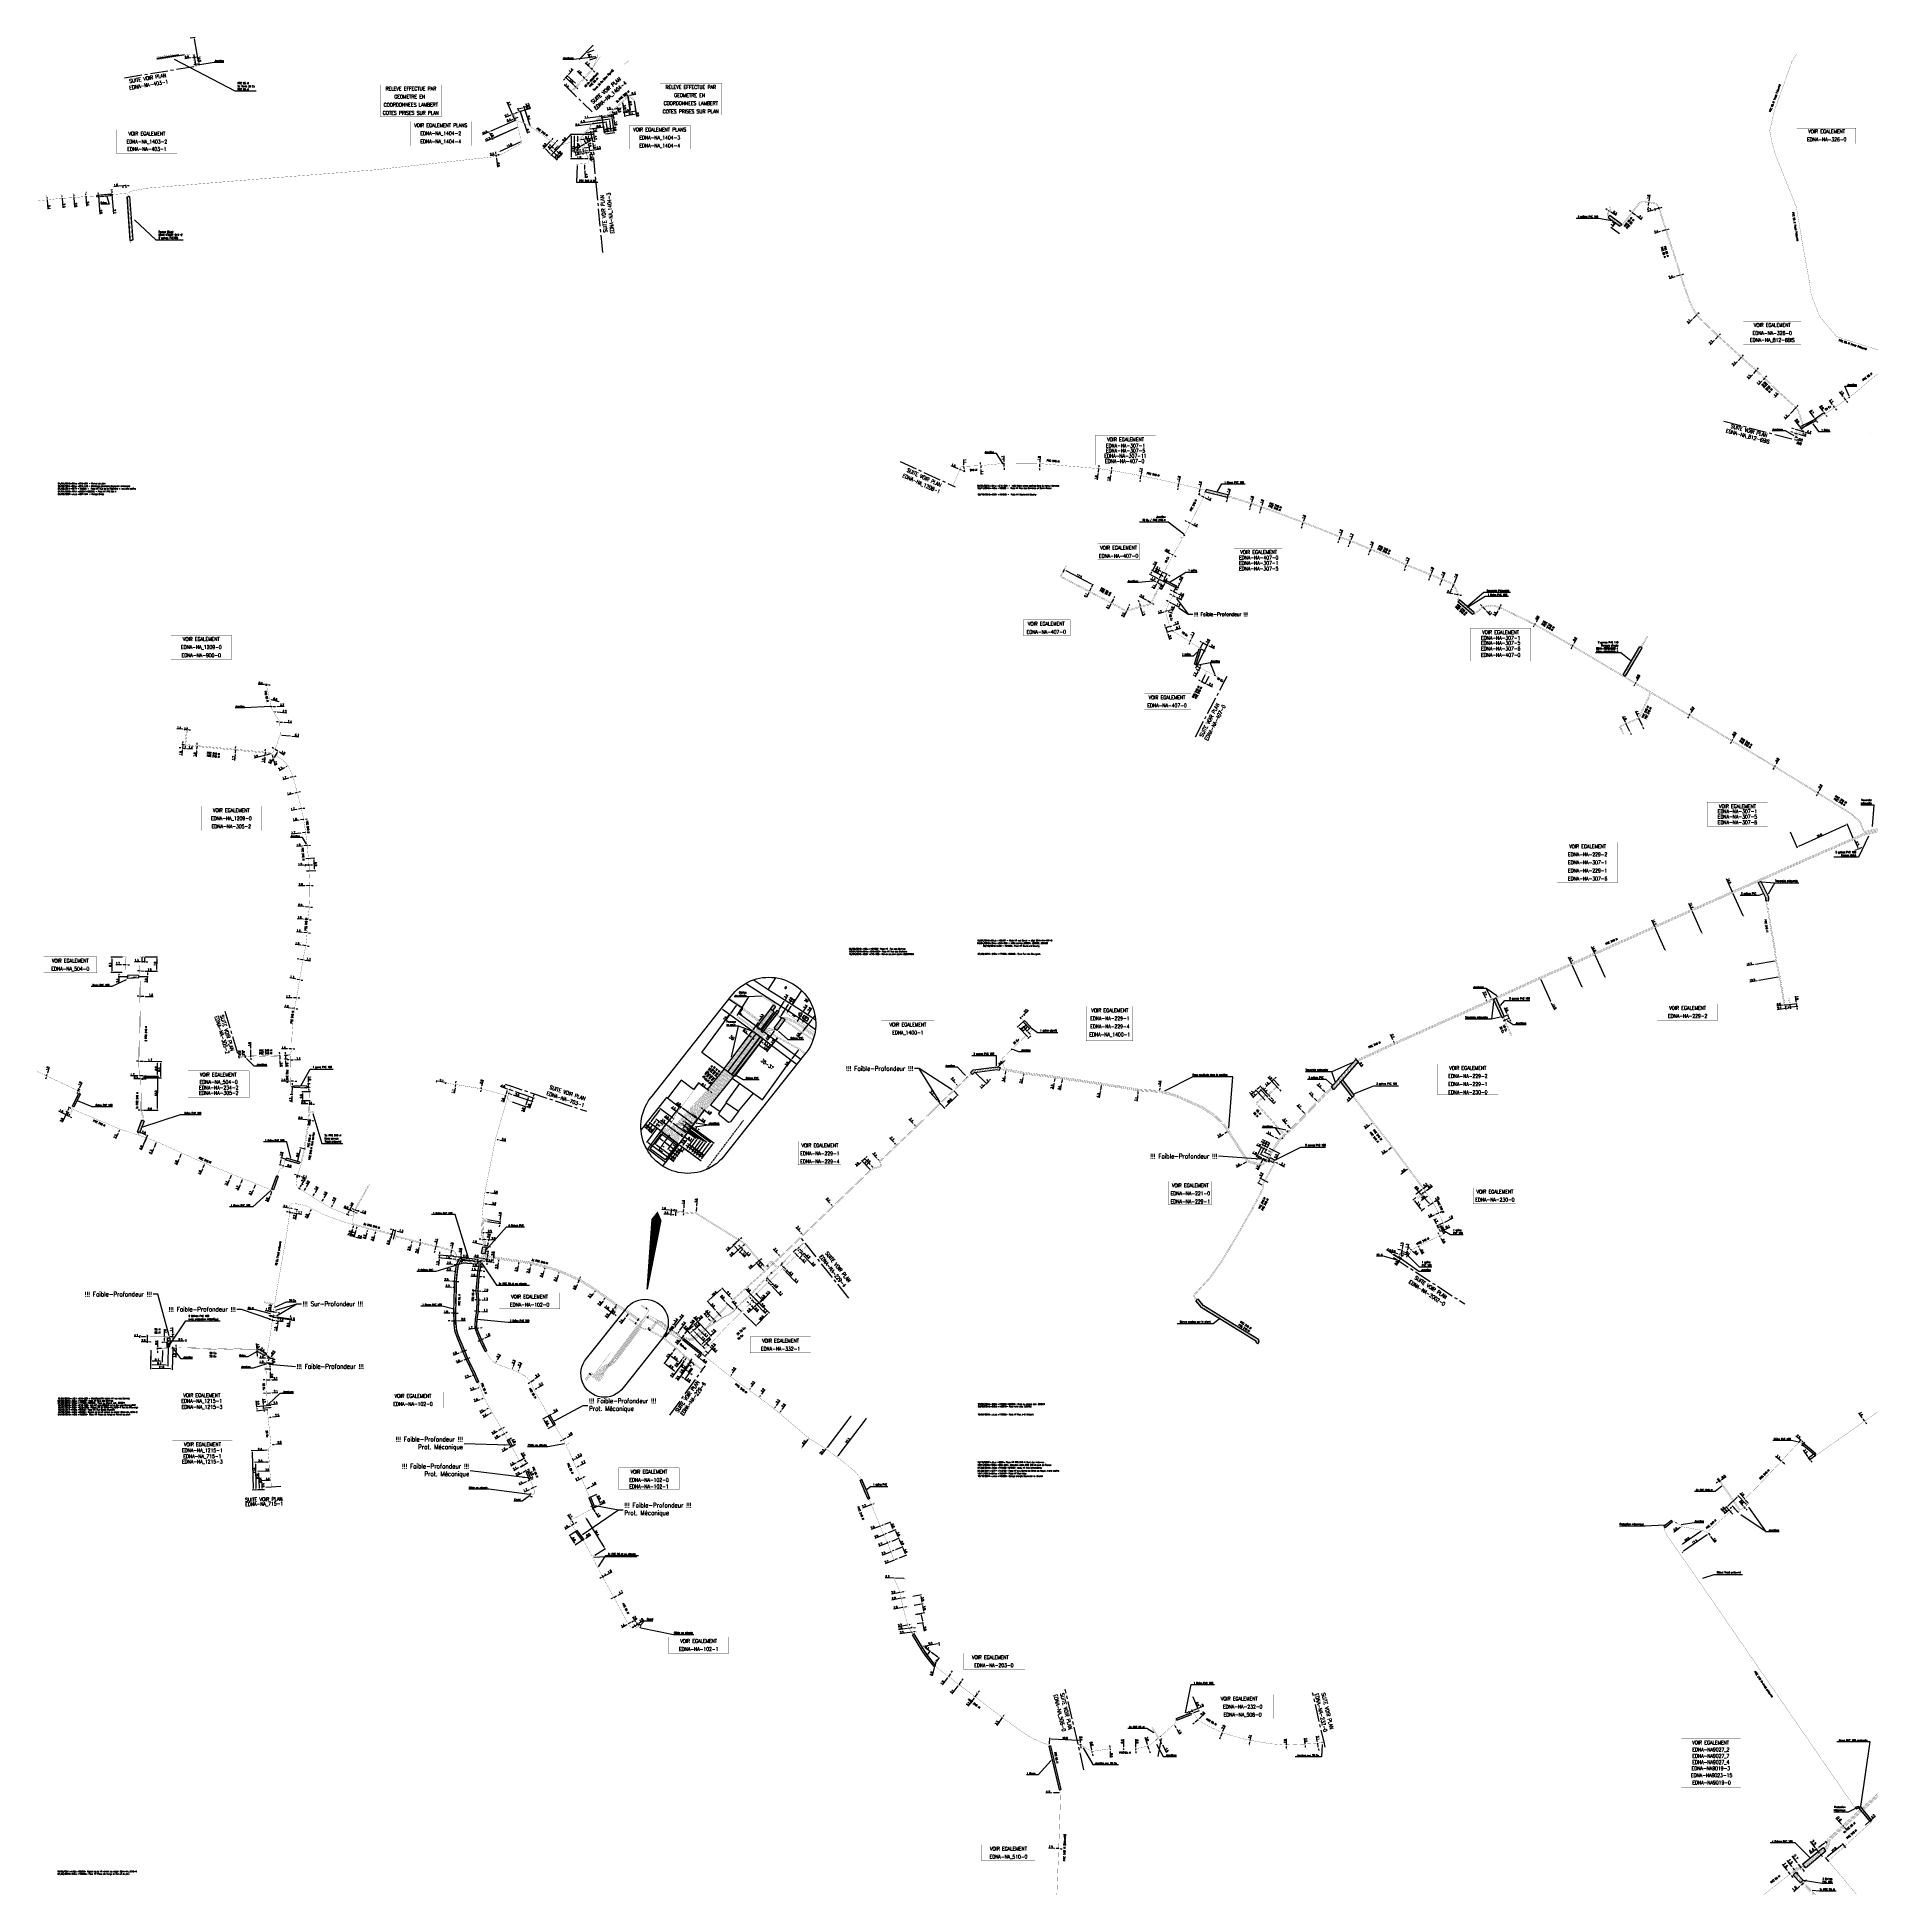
# Model space of a CAD drawing. Header units: millimetres. Extents: x 185000 to 186000, y 128000 to 129009.
import ezdxf
from ezdxf.enums import TextEntityAlignment as Align

# ---------------------------------------------------------------- set-up
doc = ezdxf.new("R2010")
doc.units = ezdxf.units.MM
doc.header["$PDMODE"] = 34
for name, pattern in [('B_ST_Al', [2000, 1000, 1000]), ('CENTER2', [28.575, 19.05, -3.175, 3.175, -3.175]), ('DASHED', [0.75, 0.5, -0.25])]:
    doc.linetypes.add(name, pattern=pattern)
doc.layers.get('0').update_dxf_attribs({"linetype": 'CONTINUOUS'})
doc.layers.get('DEFPOINTS').update_dxf_attribs({"linetype": 'CONTINUOUS'})
for name, color, linetype in [('M_120', 5, 'M_ST_13'), ('M_300', 7, 'CONTINUOUS'), ('M_310', 7, 'M_TERRE'), ('M_400', 7, 'CONTINUOUS'), ('M_420', 7, 'CONTINUOUS'), ('M_900', 7, 'CONTINUOUS'), ('M_908', 252, 'CONTINUOUS'), ('M_920', 7, 'CONTINUOUS'), ('M_930', 7, 'CONTINUOUS')]:
    doc.layers.add(name, color=color, linetype=linetype)
doc.layers.add('M_910', color=7, linetype='CONTINUOUS', plot=False)
doc.styles.get("Standard").update_dxf_attribs({"font": 'romans.shx', "width": 0.85})
doc.linetypes.add('M_ST_13', pattern='A,5,-0.3,["oo",Standard,S=1.5,R=0,X=0,Y=-0.5],-3', length=8.3)
doc.linetypes.add('M_TERRE', pattern='A,3,-0.6,[1,EnerGIS.shx,S=0.15,R=0,X=0,Y=-0.65],-1.2', length=4.8)
doc.linetypes.add('MT_HS', pattern='A,2,-1,["E",Standard,S=0.85,R=0,X=-0.27,Y=-0.4],-1', length=4)
doc.dimstyles.get("Standard").update_dxf_attribs({"dimtxt": 1.5, "dimasz": 1.2, "dimexe": 0.625, "dimexo": 0.625, "dimgap": 0.25, "dimtad": 1, "dimdec": 1, "dimzin": 0, "dimdsep": 46, "dimtxsty": 'Standard', "dimcen": -0.5, "dimadec": 0, "dimazin": 0, "dimtfac": 1, "dimtdec": 1, "dimtmove": 0, "dimatfit": 3, "dimfxl": 0, "dimtolj": 1, "dimtzin": 0, "dimarcsym": 0})

# ---------------------------------------------------------------- blocks, each defined once
blk = doc.blocks.new('*D163')
at = {"layer": 'DEFPOINTS', "color": 0, "linetype": 'Continuous', "transparency": 16777216}
for p in [(185288.1, 128988.3), (185291.8, 128983.1), (185292.7, 128984)]:
    blk.add_point(p, dxfattribs=at)
at = {"layer": 'M_908', "color": 0, "linetype": 'Continuous', "lineweight": -2, "transparency": 16777216}
for p, q in [((185286.6, 128986.7), (185286, 128986)), ((185291.5, 128983.4), (185286.8, 128987.6)), ((185287.2, 128987.3), (185288.1, 128988.3)), ((185292.4, 128984.4), (185287.8, 128988.6)), ((185288.7, 128989), (185291.2, 128991.7))]:
    blk.add_line(p, q, dxfattribs=at)
at = {"layer": 'M_908', "color": 0, "linetype": 'Continuous', "transparency": 16777216}
for points in [[(185286.5, 128986.8), (185286.7, 128986.6), (185287.2, 128987.3)], [(185288.6, 128989.1), (185288.8, 128988.9), (185288.1, 128988.3)]]:
    blk.add_solid(points, dxfattribs=at)
at = {"layer": 'M_908', "color": 0, "linetype": 'Continuous', "transparency": 16777216, "insert": (185289.9, 128991.3), "char_height": 1.12, "attachment_point": 5, "rotation": 47.2053}
blk.add_mtext('\\A1;1.4', dxfattribs=at)
blk = doc.blocks.new('*D164')
at = {"layer": 'DEFPOINTS', "color": 0, "linetype": 'Continuous', "transparency": 16777216}
for p in [(185291.8, 128983.1), (185291.8, 128983.1), (185292.5, 128982.4)]:
    blk.add_point(p, dxfattribs=at)
at = {"layer": 'M_908', "color": 0, "linetype": 'Continuous', "lineweight": -2, "transparency": 16777216}
for p, q in [((185291.1, 128983.7), (185288.8, 128985.8)), ((185292.5, 128982.4), (185291.8, 128983.1)), ((185293.2, 128981.8), (185293.8, 128981.2))]:
    blk.add_line(p, q, dxfattribs=at)
at = {"layer": 'M_908', "color": 0, "linetype": 'Continuous', "transparency": 16777216}
for points in [[(185291.2, 128983.8), (185291, 128983.6), (185291.8, 128983.1)], [(185293.3, 128981.9), (185293.1, 128981.7), (185292.5, 128982.4)]]:
    blk.add_solid(points, dxfattribs=at)
at = {"layer": 'M_908', "color": 0, "linetype": 'Continuous', "transparency": 16777216, "insert": (185290.2, 128985.6), "char_height": 1.12, "attachment_point": 5, "rotation": 317.2053}
blk.add_mtext('\\A1;1.0', dxfattribs=at)
blk = doc.blocks.new('M_300_03')
at = {"color": 0, "linetype": 'Continuous'}
blk.add_solid([(-0.5, 0.2), (-0.5, -0.2), (0.5, 0.2), (0.5, -0.2)], dxfattribs=at)
at = {"color": 0, "linetype": 'Continuous', "width": 0.75, "flags": 3}
for tag, p in [('DEF_COUP', (0, -7)), ('DEF_TYPE', (0, -9)), ('DEF_LEG', (0, -5))]:
    blk.add_attdef(tag, text='', height=1.2, dxfattribs=at).set_placement(p, align=Align.MIDDLE)
blk = doc.blocks.new('*D165')
at = {"layer": 'DEFPOINTS', "color": 0, "linetype": 'Continuous', "transparency": 16777216}
for p in [(185300.6, 128992.5), (185300.6, 128992.5), (185301.6, 128991.7)]:
    blk.add_point(p, dxfattribs=at)
at = {"layer": 'M_120', "color": 0, "linetype": 'Continuous', "lineweight": -2, "transparency": 16777216}
for p, q in [((185300, 128993.2), (185297.7, 128995.3)), ((185301.6, 128991.7), (185300.6, 128992.5)), ((185301, 128992.9), (185301, 128992.9)), ((185301.9, 128992), (185301.9, 128992)), ((185302.2, 128991), (185302.9, 128990.4))]:
    blk.add_line(p, q, dxfattribs=at)
at = {"layer": 'M_120', "color": 0, "linetype": 'Continuous', "transparency": 16777216}
for points in [[(185300.1, 128993.3), (185299.9, 128993.1), (185300.6, 128992.5)], [(185302.3, 128991.2), (185302.1, 128990.9), (185301.6, 128991.7)]]:
    blk.add_solid(points, dxfattribs=at)
at = {"layer": 'M_120', "color": 0, "linetype": 'Continuous', "transparency": 16777216, "insert": (185299, 128995.1), "char_height": 1.12, "attachment_point": 5, "rotation": 316.8612}
blk.add_mtext('\\A1;1.3', dxfattribs=at)
blk = doc.blocks.new('*D166')
at = {"layer": 'DEFPOINTS', "color": 0, "linetype": 'Continuous', "transparency": 16777216}
for p in [(185296.4, 128988), (185296.4, 128988), (185297.5, 128986.9)]:
    blk.add_point(p, dxfattribs=at)
at = {"layer": 'M_120', "color": 0, "linetype": 'Continuous', "lineweight": -2, "transparency": 16777216}
for p, q in [((185295.7, 128988.6), (185293.4, 128990.8)), ((185297.5, 128986.9), (185296.4, 128988)), ((185298.2, 128986.3), (185298.8, 128985.7))]:
    blk.add_line(p, q, dxfattribs=at)
at = {"layer": 'M_120', "color": 0, "linetype": 'Continuous', "transparency": 16777216}
for points in [[(185295.8, 128988.7), (185295.6, 128988.5), (185296.4, 128988)], [(185298.3, 128986.4), (185298.1, 128986.2), (185297.5, 128986.9)]]:
    blk.add_solid(points, dxfattribs=at)
at = {"layer": 'M_120', "color": 0, "linetype": 'Continuous', "transparency": 16777216, "insert": (185294.7, 128990.5), "char_height": 1.12, "attachment_point": 5, "rotation": 316.8612}
blk.add_mtext('\\A1;1.6', dxfattribs=at)
blk = doc.blocks.new('*D167')
at = {"layer": 'DEFPOINTS', "color": 0, "linetype": 'Continuous', "transparency": 16777216}
for p in [(185289.5, 128980.6), (185289.5, 128980.6), (185290.5, 128979.6)]:
    blk.add_point(p, dxfattribs=at)
at = {"layer": 'M_120', "color": 0, "linetype": 'Continuous', "lineweight": -2, "transparency": 16777216}
for p, q in [((185288.8, 128981.2), (185286.5, 128983.3)), ((185290.5, 128979.6), (185289.5, 128980.6)), ((185291.2, 128979), (185291.8, 128978.4))]:
    blk.add_line(p, q, dxfattribs=at)
at = {"layer": 'M_120', "color": 0, "linetype": 'Continuous', "transparency": 16777216}
for points in [[(185288.9, 128981.3), (185288.7, 128981.1), (185289.5, 128980.6)], [(185291.3, 128979.1), (185291.1, 128978.9), (185290.5, 128979.6)]]:
    blk.add_solid(points, dxfattribs=at)
at = {"layer": 'M_120', "color": 0, "linetype": 'Continuous', "transparency": 16777216, "insert": (185287.8, 128983.1), "char_height": 1.12, "attachment_point": 5, "rotation": 317.2053}
blk.add_mtext('\\A1;1.4', dxfattribs=at)
blk = doc.blocks.new('*D168')
at = {"layer": 'DEFPOINTS', "color": 0, "linetype": 'Continuous', "transparency": 16777216}
for p in [(185302.8, 129002.4), (185299.1, 129001.1), (185304.2, 128998.4)]:
    blk.add_point(p, dxfattribs=at)
at = {"layer": 'M_120', "color": 0, "linetype": 'Continuous', "lineweight": -2, "transparency": 16777216}
for p, q in [((185302.4, 129002.2), (185298.7, 129000.9)), ((185300.2, 128997.9), (185299.4, 129000.2)), ((185303.8, 128998.2), (185300.1, 128996.9))]:
    blk.add_line(p, q, dxfattribs=at)
at = {"layer": 'M_120', "color": 0, "linetype": 'Continuous', "transparency": 16777216}
for points in [[(185299.6, 129000.3), (185299.3, 129000.2), (185299.1, 129001.1)], [(185300.4, 128998), (185300.1, 128997.9), (185300.5, 128997.1)]]:
    blk.add_solid(points, dxfattribs=at)
at = {"layer": 'M_120', "color": 0, "linetype": 'Continuous', "transparency": 16777216, "insert": (185300.6, 128999.3), "char_height": 1.12, "attachment_point": 5, "rotation": 289.478}
blk.add_mtext('\\A1;4.2', dxfattribs=at)
blk = doc.blocks.new('*D169')
at = {"layer": 'DEFPOINTS', "color": 0, "linetype": 'Continuous', "transparency": 16777216}
for p in [(185524.3, 128096.3), (185525.7, 128098.2), (185525.7, 128098.2)]:
    blk.add_point(p, dxfattribs=at)
at = {"layer": 'M_120', "color": 0, "linetype": 'Continuous', "lineweight": -2, "transparency": 16777216}
for p, q in [((185524.3, 128096.3), (185521.3, 128092)), ((185524.7, 128096), (185524.7, 128096)), ((185525.2, 128097.4), (185524.9, 128097)), ((185526.1, 128097.9), (185526.1, 128097.9))]:
    blk.add_line(p, q, dxfattribs=at)
at = {"layer": 'M_120', "color": 0, "linetype": 'Continuous', "transparency": 16777216}
for points in [[(185524.7, 128097.1), (185525, 128096.9), (185524.3, 128096.3)], [(185525, 128097.5), (185525.3, 128097.3), (185525.7, 128098.2)]]:
    blk.add_solid(points, dxfattribs=at)
at = {"layer": 'M_120', "color": 0, "linetype": 'Continuous', "transparency": 16777216, "insert": (185521.3, 128093.4), "char_height": 1.12, "attachment_point": 5, "rotation": 54.1522}
blk.add_mtext('\\A1;2.3', dxfattribs=at)
blk = doc.blocks.new('*D170')
at = {"layer": 'DEFPOINTS', "color": 0, "linetype": 'Continuous', "transparency": 16777216}
for p in [(185509.6, 128107.6), (185510.8, 128109.3), (185510.9, 128109.2)]:
    blk.add_point(p, dxfattribs=at)
at = {"layer": 'M_120', "color": 0, "linetype": 'Continuous', "lineweight": -2, "transparency": 16777216}
for p, q in [((185509, 128106.9), (185505.7, 128102.5)), ((185509.3, 128107.8), (185509.2, 128107.9)), ((185510.8, 128109.3), (185509.5, 128107.6)), ((185510.5, 128109.5), (185510.4, 128109.6)), ((185511.3, 128110), (185511.9, 128110.8))]:
    blk.add_line(p, q, dxfattribs=at)
at = {"layer": 'M_120', "color": 0, "linetype": 'Continuous', "transparency": 16777216}
for points in [[(185508.9, 128107), (185509.1, 128106.8), (185509.5, 128107.6)], [(185511.2, 128110.1), (185511.4, 128110), (185510.8, 128109.3)]]:
    blk.add_solid(points, dxfattribs=at)
at = {"layer": 'M_120', "color": 0, "linetype": 'Continuous', "transparency": 16777216, "insert": (185505.7, 128103.8), "char_height": 1.12, "attachment_point": 5, "rotation": 53.3515}
blk.add_mtext('\\A1;2.1', dxfattribs=at)
blk = doc.blocks.new('*D171')
at = {"layer": 'DEFPOINTS', "color": 0, "linetype": 'Continuous', "transparency": 16777216}
for p in [(185500.7, 128114.3), (185502, 128115.9), (185502, 128115.9)]:
    blk.add_point(p, dxfattribs=at)
at = {"layer": 'M_120', "color": 0, "linetype": 'Continuous', "lineweight": -2, "transparency": 16777216}
for p, q in [((185502, 128115.9), (185500.8, 128114.2)), ((185501.1, 128114), (185501.1, 128113.9)), ((185502.3, 128115.6), (185502.4, 128115.6)), ((185502.5, 128116.6), (185503.1, 128117.3)), ((185500.2, 128113.5), (185496.9, 128109.2))]:
    blk.add_line(p, q, dxfattribs=at)
at = {"layer": 'M_120', "color": 0, "linetype": 'Continuous', "transparency": 16777216}
for points in [[(185500.1, 128113.6), (185500.3, 128113.4), (185500.8, 128114.2)], [(185502.4, 128116.7), (185502.7, 128116.5), (185502, 128115.9)]]:
    blk.add_solid(points, dxfattribs=at)
at = {"layer": 'M_120', "color": 0, "linetype": 'Continuous', "transparency": 16777216, "insert": (185497, 128110.5), "char_height": 1.12, "attachment_point": 5, "rotation": 52.6739}
blk.add_mtext('\\A1;2.1', dxfattribs=at)
blk = doc.blocks.new('*D172')
at = {"layer": 'DEFPOINTS', "color": 0, "linetype": 'Continuous', "transparency": 16777216}
for p in [(185495.1, 128118.6), (185496.2, 128120.2), (185496.2, 128120.1)]:
    blk.add_point(p, dxfattribs=at)
at = {"layer": 'M_120', "color": 0, "linetype": 'Continuous', "lineweight": -2, "transparency": 16777216}
for p, q in [((185494.5, 128117.9), (185491.6, 128114)), ((185496.2, 128120.1), (185495.1, 128118.6)), ((185495.5, 128118.3), (185495.5, 128118.3)), ((185496.6, 128119.9), (185496.6, 128119.9)), ((185496.8, 128120.9), (185497.3, 128121.6))]:
    blk.add_line(p, q, dxfattribs=at)
at = {"layer": 'M_120', "color": 0, "linetype": 'Continuous', "transparency": 16777216}
for points in [[(185494.4, 128118), (185494.7, 128117.8), (185495.1, 128118.6)], [(185496.6, 128121), (185496.9, 128120.8), (185496.2, 128120.1)]]:
    blk.add_solid(points, dxfattribs=at)
at = {"layer": 'M_120', "color": 0, "linetype": 'Continuous', "transparency": 16777216, "insert": (185491.7, 128115.3), "char_height": 1.12, "attachment_point": 5, "rotation": 53.4439}
blk.add_mtext('\\A1;1.9', dxfattribs=at)
blk = doc.blocks.new('*D173')
at = {"layer": 'DEFPOINTS', "color": 0, "linetype": 'Continuous', "transparency": 16777216}
for p in [(185483.3, 128129.8), (185488.2, 128126.2), (185490, 128128.6)]:
    blk.add_point(p, dxfattribs=at)
at = {"layer": 'M_120', "color": 0, "linetype": 'Continuous', "lineweight": -2, "transparency": 16777216}
for p, q in [((185485.1, 128132.2), (185482.3, 128134.3)), ((185483.6, 128130.2), (185485.4, 128132.6)), ((185489.3, 128129.1), (185485.8, 128131.7)), ((185488.5, 128126.6), (185490.3, 128129))]:
    blk.add_line(p, q, dxfattribs=at)
at = {"layer": 'M_120', "color": 0, "linetype": 'Continuous', "transparency": 16777216}
for points in [[(185485.9, 128131.8), (185485.7, 128131.6), (185485.1, 128132.2)], [(185489.4, 128129.2), (185489.2, 128129), (185490, 128128.6)]]:
    blk.add_solid(points, dxfattribs=at)
at = {"layer": 'M_120', "color": 0, "linetype": 'Continuous', "transparency": 16777216, "insert": (185483.6, 128134.3), "char_height": 1.12, "attachment_point": 5, "rotation": 323.2398}
blk.add_mtext('\\A1;6.1', dxfattribs=at)
blk = doc.blocks.new('*D174')
at = {"layer": 'DEFPOINTS', "color": 0, "linetype": 'Continuous', "transparency": 16777216}
for p in [(185490.1, 128136.7), (185490.4, 128135.1), (185481.1, 128133.2)]:
    blk.add_point(p, dxfattribs=at)
at = {"layer": 'M_120', "color": 0, "linetype": 'Continuous', "lineweight": -2, "transparency": 16777216}
for p, q in [((185481, 128133.7), (185480.7, 128135.4)), ((185481.6, 128135.1), (185489.2, 128136.6)), ((185490.3, 128135.5), (185490, 128137.2))]:
    blk.add_line(p, q, dxfattribs=at)
at = {"layer": 'M_120', "color": 0, "linetype": 'Continuous', "transparency": 16777216}
for points in [[(185481.6, 128135.2), (185481.7, 128134.9), (185480.7, 128134.9)], [(185489.2, 128136.7), (185489.2, 128136.4), (185490.1, 128136.7)]]:
    blk.add_solid(points, dxfattribs=at)
at = {"layer": 'M_120', "color": 0, "linetype": 'Continuous', "transparency": 16777216, "insert": (185485.3, 128136.6), "char_height": 1.12, "attachment_point": 5, "rotation": 11.1179}
blk.add_mtext('\\A1;9.5', dxfattribs=at)
blk = doc.blocks.new('*D175')
at = {"layer": 'DEFPOINTS', "color": 0, "linetype": 'Continuous', "transparency": 16777216}
for p in [(185475.3, 128142.7), (185477.8, 128143.1), (185477.8, 128143.1)]:
    blk.add_point(p, dxfattribs=at)
at = {"layer": 'M_120', "color": 0, "linetype": 'Continuous', "lineweight": -2, "transparency": 16777216}
for p, q in [((185475.3, 128142.7), (185468.7, 128141.7)), ((185475.4, 128142.3), (185475.4, 128142.2)), ((185476.9, 128142.9), (185476.2, 128142.8)), ((185477.8, 128142.6), (185477.8, 128142.6))]:
    blk.add_line(p, q, dxfattribs=at)
at = {"layer": 'M_120', "color": 0, "linetype": 'Continuous', "transparency": 16777216}
for points in [[(185476.2, 128143), (185476.2, 128142.7), (185475.3, 128142.7)], [(185476.9, 128143.1), (185476.9, 128142.8), (185477.8, 128143.1)]]:
    blk.add_solid(points, dxfattribs=at)
at = {"layer": 'M_120', "color": 0, "linetype": 'Continuous', "transparency": 16777216, "insert": (185469.8, 128142.6), "char_height": 1.12, "attachment_point": 5, "rotation": 8.4698}
blk.add_mtext('\\A1;2.5', dxfattribs=at)
blk = doc.blocks.new('*D176')
at = {"layer": 'DEFPOINTS', "color": 0, "linetype": 'Continuous', "transparency": 16777216}
for p in [(185473.5, 128144.7), (185475.3, 128145), (185475.3, 128145)]:
    blk.add_point(p, dxfattribs=at)
at = {"layer": 'M_120', "color": 0, "linetype": 'Continuous', "lineweight": -2, "transparency": 16777216}
for p, q in [((185472.6, 128144.6), (185467.9, 128143.9)), ((185473.5, 128145.2), (185473.5, 128145.2)), ((185475.3, 128145), (185473.5, 128144.7)), ((185475.2, 128145.4), (185475.2, 128145.5)), ((185476.2, 128145.1), (185477.1, 128145.3))]:
    blk.add_line(p, q, dxfattribs=at)
at = {"layer": 'M_120', "color": 0, "linetype": 'Continuous', "transparency": 16777216}
for points in [[(185472.6, 128144.7), (185472.7, 128144.4), (185473.5, 128144.7)], [(185476.2, 128145.3), (185476.2, 128145), (185475.3, 128145)]]:
    blk.add_solid(points, dxfattribs=at)
at = {"layer": 'M_120', "color": 0, "linetype": 'Continuous', "transparency": 16777216, "insert": (185468.9, 128144.8), "char_height": 1.12, "attachment_point": 5, "rotation": 8.4698}
blk.add_mtext('\\A1;1.8', dxfattribs=at)
blk = doc.blocks.new('*D177')
at = {"layer": 'DEFPOINTS', "color": 0, "linetype": 'Continuous', "transparency": 16777216}
for p in [(185487.7, 128124.3), (185488.2, 128126.2), (185488.2, 128126.2)]:
    blk.add_point(p, dxfattribs=at)
at = {"layer": 'M_120', "color": 0, "linetype": 'Continuous', "lineweight": -2, "transparency": 16777216}
for p, q in [((185487.2, 128124.4), (185487.2, 128124.4)), ((185487.8, 128126.3), (185487.7, 128126.3)), ((185488.2, 128126.2), (185487.7, 128124.3)), ((185488.4, 128127.1), (185488.7, 128127.9)), ((185487.4, 128123.4), (185486.2, 128118.9))]:
    blk.add_line(p, q, dxfattribs=at)
at = {"layer": 'M_120', "color": 0, "linetype": 'Continuous', "transparency": 16777216}
for points in [[(185487.3, 128123.4), (185487.6, 128123.3), (185487.7, 128124.3)], [(185488.3, 128127.1), (185488.6, 128127), (185488.2, 128126.2)]]:
    blk.add_solid(points, dxfattribs=at)
at = {"layer": 'M_120', "color": 0, "linetype": 'Continuous', "transparency": 16777216, "insert": (185485.8, 128120.2), "char_height": 1.12, "attachment_point": 5, "rotation": 74.5262}
blk.add_mtext('\\A1;2.0', dxfattribs=at)
blk = doc.blocks.new('*D178')
at = {"layer": 'DEFPOINTS', "color": 0, "linetype": 'Continuous', "transparency": 16777216}
for p in [(185344.5, 128307.3), (185346.2, 128309.3), (185346.6, 128308.9)]:
    blk.add_point(p, dxfattribs=at)
at = {"layer": 'M_120', "color": 0, "linetype": 'Continuous', "lineweight": -2, "transparency": 16777216}
for p, q in [((185344.9, 128307), (185345.3, 128306.6)), ((185345.5, 128307.6), (185346, 128308.2)), ((185346.5, 128309), (185346.9, 128308.6)), ((185346.6, 128308.9), (185351.3, 128314.8))]:
    blk.add_line(p, q, dxfattribs=at)
at = {"layer": 'M_120', "color": 0, "linetype": 'Continuous', "transparency": 16777216}
for points in [[(185345.4, 128307.7), (185345.6, 128307.5), (185344.9, 128306.9)], [(185345.9, 128308.3), (185346.1, 128308.2), (185346.6, 128308.9)]]:
    blk.add_solid(points, dxfattribs=at)
at = {"layer": 'M_120', "color": 0, "linetype": 'Continuous', "transparency": 16777216, "insert": (185350, 128314.3), "char_height": 1.12, "attachment_point": 5, "rotation": 50.8345}
blk.add_mtext('\\A1;2.6', dxfattribs=at)
blk = doc.blocks.new('*D179')
at = {"layer": 'DEFPOINTS', "color": 0, "linetype": 'Continuous', "transparency": 16777216}
for p in [(185376.5, 128281.6), (185377.8, 128283.4), (185377.8, 128283.4)]:
    blk.add_point(p, dxfattribs=at)
at = {"layer": 'M_120', "color": 0, "linetype": 'Continuous', "lineweight": -2, "transparency": 16777216}
for p, q in [((185377.8, 128283.4), (185379.7, 128286.1)), ((185377, 128282.3), (185377.3, 128282.7))]:
    blk.add_line(p, q, dxfattribs=at)
at = {"layer": 'M_120', "color": 0, "linetype": 'Continuous', "transparency": 16777216}
for points in [[(185376.9, 128282.4), (185377.2, 128282.3), (185376.5, 128281.6)], [(185377.1, 128282.8), (185377.4, 128282.6), (185377.8, 128283.4)]]:
    blk.add_solid(points, dxfattribs=at)
at = {"layer": 'M_120', "color": 0, "linetype": 'Continuous', "transparency": 16777216, "insert": (185378.4, 128285.5), "char_height": 1.12, "attachment_point": 5, "rotation": 54.2294}
blk.add_mtext('\\A1;2.2', dxfattribs=at)
blk = doc.blocks.new('*D180')
at = {"layer": 'DEFPOINTS', "color": 0, "linetype": 'Continuous', "transparency": 16777216}
for p in [(185388.1, 128275.9), (185388.1, 128275.9), (185386.8, 128274.1)]:
    blk.add_point(p, dxfattribs=at)
at = {"layer": 'M_120', "color": 0, "linetype": 'Continuous', "lineweight": -2, "transparency": 16777216}
for p, q in [((185388.1, 128275.9), (185390.1, 128278.6)), ((185387.4, 128274.9), (185387.6, 128275.2))]:
    blk.add_line(p, q, dxfattribs=at)
at = {"layer": 'M_120', "color": 0, "linetype": 'Continuous', "transparency": 16777216}
for points in [[(185387.5, 128275.3), (185387.7, 128275.1), (185388.1, 128275.9)], [(185387.2, 128275), (185387.5, 128274.8), (185386.8, 128274.1)]]:
    blk.add_solid(points, dxfattribs=at)
at = {"layer": 'M_120', "color": 0, "linetype": 'Continuous', "transparency": 16777216, "insert": (185388.8, 128278), "char_height": 1.12, "attachment_point": 5, "rotation": 53.8363}
blk.add_mtext('\\A1;2.2', dxfattribs=at)
blk = doc.blocks.new('*D181')
at = {"layer": 'DEFPOINTS', "color": 0, "linetype": 'Continuous', "transparency": 16777216}
for p in [(185392.2, 128270.2), (185393.6, 128272), (185393.6, 128272)]:
    blk.add_point(p, dxfattribs=at)
at = {"layer": 'M_120', "color": 0, "linetype": 'Continuous', "lineweight": -2, "transparency": 16777216}
for p, q in [((185391.9, 128270.5), (185391.9, 128270.5)), ((185392.8, 128270.9), (185393, 128271.2)), ((185393.2, 128272.2), (185393.2, 128272.2)), ((185393.6, 128272), (185395.5, 128274.6))]:
    blk.add_line(p, q, dxfattribs=at)
at = {"layer": 'M_120', "color": 0, "linetype": 'Continuous', "transparency": 16777216}
for points in [[(185392.7, 128271), (185392.9, 128270.8), (185392.2, 128270.2)], [(185392.9, 128271.3), (185393.1, 128271.1), (185393.6, 128272)]]:
    blk.add_solid(points, dxfattribs=at)
at = {"layer": 'M_120', "color": 0, "linetype": 'Continuous', "transparency": 16777216, "insert": (185394.2, 128274.1), "char_height": 1.12, "attachment_point": 5, "rotation": 53.5324}
blk.add_mtext('\\A1;2.2', dxfattribs=at)
blk = doc.blocks.new('*D182')
at = {"layer": 'DEFPOINTS', "color": 0, "linetype": 'Continuous', "transparency": 16777216}
for p in [(185401.7, 128265.9), (185401.7, 128265.9), (185400.3, 128264.1)]:
    blk.add_point(p, dxfattribs=at)
at = {"layer": 'M_120', "color": 0, "linetype": 'Continuous', "lineweight": -2, "transparency": 16777216}
for p, q in [((185400.9, 128264.8), (185401.1, 128265.2)), ((185401.7, 128265.9), (185403.6, 128268.6)), ((185402.1, 128265.7), (185402.1, 128265.7)), ((185400.7, 128263.8), (185400.7, 128263.8))]:
    blk.add_line(p, q, dxfattribs=at)
at = {"layer": 'M_120', "color": 0, "linetype": 'Continuous', "transparency": 16777216}
for points in [[(185401, 128265.3), (185401.3, 128265.1), (185401.7, 128265.9)], [(185400.7, 128264.9), (185401, 128264.7), (185400.3, 128264.1)]]:
    blk.add_solid(points, dxfattribs=at)
at = {"layer": 'M_120', "color": 0, "linetype": 'Continuous', "transparency": 16777216, "insert": (185402.3, 128268.1), "char_height": 1.12, "attachment_point": 5, "rotation": 54.0923}
blk.add_mtext('\\A1;2.3', dxfattribs=at)
blk = doc.blocks.new('*D183')
at = {"layer": 'DEFPOINTS', "color": 0, "linetype": 'Continuous', "transparency": 16777216}
for p in [(185403.2, 128261.8), (185404.7, 128263.7), (185404.7, 128263.7)]:
    blk.add_point(p, dxfattribs=at)
at = {"layer": 'M_120', "color": 0, "linetype": 'Continuous', "lineweight": -2, "transparency": 16777216}
for p, q in [((185404.7, 128263.7), (185406.7, 128266.3)), ((185403.7, 128262.5), (185404.2, 128263))]:
    blk.add_line(p, q, dxfattribs=at)
at = {"layer": 'M_120', "color": 0, "linetype": 'Continuous', "transparency": 16777216}
for points in [[(185403.6, 128262.6), (185403.9, 128262.4), (185403.2, 128261.8)], [(185404.1, 128263.1), (185404.3, 128262.9), (185404.7, 128263.7)]]:
    blk.add_solid(points, dxfattribs=at)
at = {"layer": 'M_120', "color": 0, "linetype": 'Continuous', "transparency": 16777216, "insert": (185405.4, 128265.9), "char_height": 1.12, "attachment_point": 5, "rotation": 52.623}
blk.add_mtext('\\A1;2.5', dxfattribs=at)
blk = doc.blocks.new('*D184')
at = {"layer": 'DEFPOINTS', "color": 0, "linetype": 'Continuous', "transparency": 16777216}
for p in [(185442.6, 128260.7), (185442.6, 128260.7), (185428.5, 128242.3)]:
    blk.add_point(p, dxfattribs=at)
at = {"layer": 'M_120', "color": 0, "linetype": 'Continuous', "lineweight": -2, "transparency": 16777216}
for p, q in [((185442.1, 128260), (185429.1, 128243)), ((185428.5, 128242.3), (185426, 128239))]:
    blk.add_line(p, q, dxfattribs=at)
at = {"layer": 'M_120', "color": 0, "linetype": 'Continuous', "transparency": 16777216}
for points in [[(185441.9, 128260.1), (185442.2, 128259.9), (185442.6, 128260.7)], [(185428.9, 128243.1), (185429.2, 128242.9), (185428.5, 128242.3)]]:
    blk.add_solid(points, dxfattribs=at)
at = {"layer": 'M_120', "color": 0, "linetype": 'Continuous', "transparency": 16777216, "insert": (185426.4, 128240.7), "char_height": 1.12, "attachment_point": 5, "rotation": 52.5914}
blk.add_mtext('\\A1;23.2', dxfattribs=at)
blk = doc.blocks.new('*D185')
at = {"layer": 'DEFPOINTS', "color": 0, "linetype": 'Continuous', "transparency": 16777216}
for p in [(185419.3, 128248.1), (185415.1, 128242.6), (185415.1, 128242.5)]:
    blk.add_point(p, dxfattribs=at)
at = {"layer": 'M_120', "color": 0, "linetype": 'Continuous', "lineweight": -2, "transparency": 16777216}
for p, q in [((185418.7, 128247.3), (185415.6, 128243.3)), ((185419.6, 128247.8), (185419.6, 128247.8)), ((185415.5, 128242.3), (185415.5, 128242.3))]:
    blk.add_line(p, q, dxfattribs=at)
at = {"layer": 'M_120', "color": 0, "linetype": 'Continuous', "transparency": 16777216}
for points in [[(185418.6, 128247.4), (185418.8, 128247.2), (185419.3, 128248.1)], [(185415.5, 128243.4), (185415.8, 128243.2), (185415.1, 128242.5)]]:
    blk.add_solid(points, dxfattribs=at)
at = {"layer": 'M_120', "color": 0, "linetype": 'Continuous', "transparency": 16777216, "insert": (185416.6, 128245.8), "char_height": 1.12, "attachment_point": 5, "rotation": 52.9016}
blk.add_mtext('\\A1;6.9', dxfattribs=at)
blk = doc.blocks.new('*D186')
at = {"layer": 'DEFPOINTS', "color": 0, "linetype": 'Continuous', "transparency": 16777216}
for p in [(185451.1, 128259.5), (185451.1, 128259.5), (185434.5, 128237.8)]:
    blk.add_point(p, dxfattribs=at)
at = {"layer": 'M_120', "color": 0, "linetype": 'Continuous', "lineweight": -2, "transparency": 16777216}
blk.add_line((185435.1, 128238.5), (185450.6, 128258.8), dxfattribs=at)
at = {"layer": 'M_120', "color": 0, "linetype": 'Continuous', "transparency": 16777216}
for points in [[(185450.5, 128258.9), (185450.7, 128258.7), (185451.1, 128259.5)], [(185435, 128238.6), (185435.2, 128238.5), (185434.5, 128237.8)]]:
    blk.add_solid(points, dxfattribs=at)
at = {"layer": 'M_120', "color": 0, "linetype": 'Continuous', "transparency": 16777216, "insert": (185440.4, 128246.7), "char_height": 1.12, "attachment_point": 5, "rotation": 52.5914}
blk.add_mtext('\\A1;27.3', dxfattribs=at)
blk = doc.blocks.new('*D187')
at = {"layer": 'DEFPOINTS', "color": 0, "linetype": 'Continuous', "transparency": 16777216}
for p in [(185453.2, 128211.9), (185455.3, 128212.8), (185455.3, 128212.7)]:
    blk.add_point(p, dxfattribs=at)
at = {"layer": 'M_120', "color": 0, "linetype": 'Continuous', "lineweight": -2, "transparency": 16777216}
for p, q in [((185453.2, 128212), (185448.4, 128210)), ((185453.1, 128212.4), (185453.1, 128212.4)), ((185454.4, 128212.4), (185454.1, 128212.3)), ((185455.1, 128213.2), (185455.1, 128213.2))]:
    blk.add_line(p, q, dxfattribs=at)
at = {"layer": 'M_120', "color": 0, "linetype": 'Continuous', "transparency": 16777216}
for points in [[(185454, 128212.4), (185454.1, 128212.2), (185453.2, 128212)], [(185454.4, 128212.6), (185454.5, 128212.3), (185455.3, 128212.8)]]:
    blk.add_solid(points, dxfattribs=at)
at = {"layer": 'M_120', "color": 0, "linetype": 'Continuous', "transparency": 16777216, "insert": (185449.2, 128211.2), "char_height": 1.12, "attachment_point": 5, "rotation": 21.7101}
blk.add_mtext('\\A1;2.2', dxfattribs=at)
blk = doc.blocks.new('*D188')
at = {"layer": 'DEFPOINTS', "color": 0, "linetype": 'Continuous', "transparency": 16777216}
for p in [(185472.8, 128146.4), (185475, 128146.9), (185475, 128146.8)]:
    blk.add_point(p, dxfattribs=at)
at = {"layer": 'M_120', "color": 0, "linetype": 'Continuous', "lineweight": -2, "transparency": 16777216}
for p, q in [((185472.8, 128146.5), (185467.7, 128145.5)), ((185472.7, 128146.9), (185472.7, 128146.9)), ((185474.1, 128146.7), (185473.7, 128146.6)), ((185474.9, 128147.3), (185474.9, 128147.3))]:
    blk.add_line(p, q, dxfattribs=at)
at = {"layer": 'M_120', "color": 0, "linetype": 'Continuous', "transparency": 16777216}
for points in [[(185473.7, 128146.8), (185473.7, 128146.5), (185472.8, 128146.5)], [(185474, 128146.8), (185474.1, 128146.5), (185475, 128146.9)]]:
    blk.add_solid(points, dxfattribs=at)
at = {"layer": 'M_120', "color": 0, "linetype": 'Continuous', "transparency": 16777216, "insert": (185468.7, 128146.5), "char_height": 1.12, "attachment_point": 5, "rotation": 10.4344}
blk.add_mtext('\\A1;2.2', dxfattribs=at)
blk = doc.blocks.new('*D189')
at = {"layer": 'DEFPOINTS', "color": 0, "linetype": 'Continuous', "transparency": 16777216}
for p in [(185470.4, 128156.2), (185473.2, 128156.7), (185473.2, 128156.6)]:
    blk.add_point(p, dxfattribs=at)
at = {"layer": 'M_120', "color": 0, "linetype": 'Continuous', "lineweight": -2, "transparency": 16777216}
for p, q in [((185470.4, 128156.1), (185465.3, 128155.2)), ((185470.5, 128155.7), (185470.5, 128155.7)), ((185472.3, 128156.5), (185471.3, 128156.3)), ((185473.2, 128156.2), (185473.2, 128156.2))]:
    blk.add_line(p, q, dxfattribs=at)
at = {"layer": 'M_120', "color": 0, "linetype": 'Continuous', "transparency": 16777216}
for points in [[(185471.3, 128156.4), (185471.3, 128156.1), (185470.4, 128156.1)], [(185472.2, 128156.6), (185472.3, 128156.3), (185473.2, 128156.6)]]:
    blk.add_solid(points, dxfattribs=at)
at = {"layer": 'M_120', "color": 0, "linetype": 'Continuous', "transparency": 16777216, "insert": (185466.4, 128156.1), "char_height": 1.12, "attachment_point": 5, "rotation": 10.4344}
blk.add_mtext('\\A1;2.8', dxfattribs=at)
blk = doc.blocks.new('*D190')
at = {"layer": 'DEFPOINTS', "color": 0, "linetype": 'Continuous', "transparency": 16777216}
for p in [(185469.4, 128161.1), (185472.2, 128161.6), (185472.2, 128161.6)]:
    blk.add_point(p, dxfattribs=at)
at = {"layer": 'M_120', "color": 0, "linetype": 'Continuous', "lineweight": -2, "transparency": 16777216}
for p, q in [((185469.4, 128161.1), (185464.4, 128160.1)), ((185469.5, 128160.6), (185469.5, 128160.6)), ((185471.4, 128161.4), (185470.3, 128161.2)), ((185472.3, 128161.1), (185472.3, 128161.1))]:
    blk.add_line(p, q, dxfattribs=at)
at = {"layer": 'M_120', "color": 0, "linetype": 'Continuous', "transparency": 16777216}
for points in [[(185470.3, 128161.4), (185470.3, 128161.1), (185469.4, 128161.1)], [(185471.3, 128161.6), (185471.4, 128161.3), (185472.2, 128161.6)]]:
    blk.add_solid(points, dxfattribs=at)
at = {"layer": 'M_120', "color": 0, "linetype": 'Continuous', "transparency": 16777216, "insert": (185465.4, 128161.1), "char_height": 1.12, "attachment_point": 5, "rotation": 10.4344}
blk.add_mtext('\\A1;2.9', dxfattribs=at)
blk = doc.blocks.new('*D191')
at = {"layer": 'DEFPOINTS', "color": 0, "linetype": 'Continuous', "transparency": 16777216}
for p in [(185476.7, 128152.2), (185477.6, 128147.3), (185481, 128147.9)]:
    blk.add_point(p, dxfattribs=at)
at = {"layer": 'M_120', "color": 0, "linetype": 'Continuous', "lineweight": -2, "transparency": 16777216}
for p, q in [((185477.2, 128152.3), (185480.6, 128152.9)), ((185478.1, 128147.4), (185481.5, 128148)), ((185480.3, 128152), (185480.9, 128148.8)), ((185481, 128147.9), (185481.9, 128143.3))]:
    blk.add_line(p, q, dxfattribs=at)
at = {"layer": 'M_120', "color": 0, "linetype": 'Continuous', "transparency": 16777216}
for points in [[(185480.4, 128152), (185480.1, 128152), (185480.1, 128152.9)], [(185481, 128148.9), (185480.7, 128148.8), (185481, 128147.9)]]:
    blk.add_solid(points, dxfattribs=at)
at = {"layer": 'M_120', "color": 0, "linetype": 'Continuous', "transparency": 16777216, "insert": (185482.4, 128144.6), "char_height": 1.12, "attachment_point": 5, "rotation": 280.4344}
blk.add_mtext('\\A1;5.0', dxfattribs=at)
blk = doc.blocks.new('*D192')
at = {"layer": 'DEFPOINTS', "color": 0, "linetype": 'Continuous', "transparency": 16777216}
for p in [(185476, 128157.2), (185476.9, 128152.3), (185481.8, 128153.2)]:
    blk.add_point(p, dxfattribs=at)
at = {"layer": 'M_120', "color": 0, "linetype": 'Continuous', "lineweight": -2, "transparency": 16777216}
for p, q in [((185476.5, 128157.3), (185481.3, 128158.2)), ((185481, 128157.2), (185481.6, 128154.1)), ((185477.4, 128152.4), (185482.2, 128153.3))]:
    blk.add_line(p, q, dxfattribs=at)
at = {"layer": 'M_120', "color": 0, "linetype": 'Continuous', "transparency": 16777216}
for points in [[(185481.2, 128157.2), (185480.9, 128157.2), (185480.9, 128158.1)], [(185481.7, 128154.1), (185481.5, 128154), (185481.8, 128153.2)]]:
    blk.add_solid(points, dxfattribs=at)
at = {"layer": 'M_120', "color": 0, "linetype": 'Continuous', "transparency": 16777216, "insert": (185482, 128155.8), "char_height": 1.12, "attachment_point": 5, "rotation": 280.4344}
blk.add_mtext('\\A1;5.0', dxfattribs=at)
blk = doc.blocks.new('*D193')
at = {"layer": 'DEFPOINTS', "color": 0, "linetype": 'Continuous', "transparency": 16777216}
for p in [(185475.3, 128162.1), (185476.2, 128157.2), (185480.8, 128158.1)]:
    blk.add_point(p, dxfattribs=at)
at = {"layer": 'M_120', "color": 0, "linetype": 'Continuous', "lineweight": -2, "transparency": 16777216}
for p, q in [((185475.8, 128162.2), (185480.4, 128163.1)), ((185476.7, 128157.3), (185481.3, 128158.2)), ((185480.1, 128162.1), (185480.6, 128159))]:
    blk.add_line(p, q, dxfattribs=at)
at = {"layer": 'M_120', "color": 0, "linetype": 'Continuous', "transparency": 16777216}
for points in [[(185480.2, 128162.1), (185479.9, 128162.1), (185479.9, 128163)], [(185480.8, 128159), (185480.5, 128158.9), (185480.8, 128158.1)]]:
    blk.add_solid(points, dxfattribs=at)
at = {"layer": 'M_120', "color": 0, "linetype": 'Continuous', "transparency": 16777216, "insert": (185481.1, 128160.7), "char_height": 1.12, "attachment_point": 5, "rotation": 280.4344}
blk.add_mtext('\\A1;5.0', dxfattribs=at)
blk = doc.blocks.new('*D194')
at = {"layer": 'DEFPOINTS', "color": 0, "linetype": 'Continuous', "transparency": 16777216}
for p in [(185471.7, 128164.8), (185471.7, 128164.7), (185468.8, 128164.2)]:
    blk.add_point(p, dxfattribs=at)
at = {"layer": 'M_120', "color": 0, "linetype": 'Continuous', "lineweight": -2, "transparency": 16777216}
for p, q in [((185468.8, 128164.2), (185464.1, 128163.4)), ((185468.7, 128164.7), (185468.7, 128164.7)), ((185470.8, 128164.6), (185469.7, 128164.4)), ((185471.6, 128165.2), (185471.6, 128165.2))]:
    blk.add_line(p, q, dxfattribs=at)
at = {"layer": 'M_120', "color": 0, "linetype": 'Continuous', "transparency": 16777216}
for points in [[(185469.7, 128164.5), (185469.7, 128164.2), (185468.8, 128164.2)], [(185470.8, 128164.7), (185470.8, 128164.4), (185471.7, 128164.8)]]:
    blk.add_solid(points, dxfattribs=at)
at = {"layer": 'M_120', "color": 0, "linetype": 'Continuous', "transparency": 16777216, "insert": (185465.1, 128164.3), "char_height": 1.12, "attachment_point": 5, "rotation": 10.4344}
blk.add_mtext('\\A1;2.9', dxfattribs=at)
blk = doc.blocks.new('*D195')
at = {"layer": 'DEFPOINTS', "color": 0, "linetype": 'Continuous', "transparency": 16777216}
for p in [(185465.5, 128172.1), (185471.8, 128172), (185471.8, 128171.9)]:
    blk.add_point(p, dxfattribs=at)
at = {"layer": 'M_120', "color": 0, "linetype": 'Continuous', "lineweight": -2, "transparency": 16777216}
for p, q in [((185465.5, 128172.1), (185460.7, 128172.2)), ((185465.5, 128171.7), (185465.5, 128171.6)), ((185470.9, 128171.9), (185466.4, 128172.1)), ((185471.8, 128171.5), (185471.8, 128171.5))]:
    blk.add_line(p, q, dxfattribs=at)
at = {"layer": 'M_120', "color": 0, "linetype": 'Continuous', "transparency": 16777216}
for points in [[(185466.4, 128172.2), (185466.4, 128171.9), (185465.5, 128172.1)], [(185470.9, 128172.1), (185470.9, 128171.8), (185471.8, 128171.9)]]:
    blk.add_solid(points, dxfattribs=at)
at = {"layer": 'M_120', "color": 0, "linetype": 'Continuous', "transparency": 16777216, "insert": (185461.9, 128172.9), "char_height": 1.12, "attachment_point": 5, "rotation": 358.4792}
blk.add_mtext('\\A1;6.3', dxfattribs=at)
blk = doc.blocks.new('*D196')
at = {"layer": 'DEFPOINTS', "color": 0, "linetype": 'Continuous', "transparency": 16777216}
for p in [(185465.5, 128181.8), (185468, 128182.8), (185468, 128182.8)]:
    blk.add_point(p, dxfattribs=at)
at = {"layer": 'M_120', "color": 0, "linetype": 'Continuous', "lineweight": -2, "transparency": 16777216}
for p, q in [((185465.5, 128181.8), (185460.7, 128179.9)), ((185465.7, 128181.4), (185465.7, 128181.4)), ((185467.2, 128182.5), (185466.3, 128182.1)), ((185468.2, 128182.4), (185468.2, 128182.4))]:
    blk.add_line(p, q, dxfattribs=at)
at = {"layer": 'M_120', "color": 0, "linetype": 'Continuous', "transparency": 16777216}
for points in [[(185466.3, 128182.3), (185466.4, 128182), (185465.5, 128181.8)], [(185467.1, 128182.6), (185467.2, 128182.3), (185468, 128182.8)]]:
    blk.add_solid(points, dxfattribs=at)
at = {"layer": 'M_120', "color": 0, "linetype": 'Continuous', "transparency": 16777216, "insert": (185461.5, 128181), "char_height": 1.12, "attachment_point": 5, "rotation": 21.9274}
blk.add_mtext('\\A1;2.7', dxfattribs=at)
blk = doc.blocks.new('*D197')
at = {"layer": 'DEFPOINTS', "color": 0, "linetype": 'Continuous', "transparency": 16777216}
for p in [(185463.7, 128186.4), (185466, 128187.4), (185466, 128187.4)]:
    blk.add_point(p, dxfattribs=at)
at = {"layer": 'M_120', "color": 0, "linetype": 'Continuous', "lineweight": -2, "transparency": 16777216}
for p, q in [((185463.7, 128186.4), (185459, 128184.4)), ((185463.9, 128186), (185463.9, 128186)), ((185465.2, 128187.1), (185464.6, 128186.8)), ((185466.2, 128187), (185466.2, 128187))]:
    blk.add_line(p, q, dxfattribs=at)
at = {"layer": 'M_120', "color": 0, "linetype": 'Continuous', "transparency": 16777216}
for points in [[(185464.5, 128186.9), (185464.6, 128186.7), (185463.7, 128186.4)], [(185465.2, 128187.2), (185465.3, 128186.9), (185466, 128187.4)]]:
    blk.add_solid(points, dxfattribs=at)
at = {"layer": 'M_120', "color": 0, "linetype": 'Continuous', "transparency": 16777216, "insert": (185459.8, 128185.6), "char_height": 1.12, "attachment_point": 5, "rotation": 22.8903}
blk.add_mtext('\\A1;2.5', dxfattribs=at)
blk = doc.blocks.new('*D198')
at = {"layer": 'DEFPOINTS', "color": 0, "linetype": 'Continuous', "transparency": 16777216}
for p in [(185462.1, 128191.2), (185464.1, 128192.1), (185464.1, 128192)]:
    blk.add_point(p, dxfattribs=at)
at = {"layer": 'M_120', "color": 0, "linetype": 'Continuous', "lineweight": -2, "transparency": 16777216}
for p, q in [((185462.1, 128191.2), (185457.3, 128189.3)), ((185461.9, 128191.6), (185461.9, 128191.7)), ((185463.3, 128191.7), (185462.9, 128191.6)), ((185463.9, 128192.5), (185463.9, 128192.5))]:
    blk.add_line(p, q, dxfattribs=at)
at = {"layer": 'M_120', "color": 0, "linetype": 'Continuous', "transparency": 16777216}
for points in [[(185462.8, 128191.7), (185462.9, 128191.4), (185462.1, 128191.2)], [(185463.2, 128191.8), (185463.3, 128191.6), (185464.1, 128192.1)]]:
    blk.add_solid(points, dxfattribs=at)
at = {"layer": 'M_120', "color": 0, "linetype": 'Continuous', "transparency": 16777216, "insert": (185458.1, 128190.4), "char_height": 1.12, "attachment_point": 5, "rotation": 22.3138}
blk.add_mtext('\\A1;2.2', dxfattribs=at)
blk = doc.blocks.new('*D199')
at = {"layer": 'DEFPOINTS', "color": 0, "linetype": 'Continuous', "transparency": 16777216}
for p in [(185459.9, 128195.6), (185462.2, 128196.6), (185462.2, 128196.6)]:
    blk.add_point(p, dxfattribs=at)
at = {"layer": 'M_120', "color": 0, "linetype": 'Continuous', "lineweight": -2, "transparency": 16777216}
for p, q in [((185459.9, 128195.6), (185455.1, 128193.6)), ((185459.7, 128196.1), (185459.7, 128196.1)), ((185461.3, 128196.3), (185460.7, 128196)), ((185462, 128197.1), (185462, 128197.1))]:
    blk.add_line(p, q, dxfattribs=at)
at = {"layer": 'M_120', "color": 0, "linetype": 'Continuous', "transparency": 16777216}
for points in [[(185460.6, 128196.1), (185460.8, 128195.9), (185459.9, 128195.6)], [(185461.3, 128196.4), (185461.4, 128196.1), (185462.2, 128196.6)]]:
    blk.add_solid(points, dxfattribs=at)
at = {"layer": 'M_120', "color": 0, "linetype": 'Continuous', "transparency": 16777216, "insert": (185455.9, 128194.7), "char_height": 1.12, "attachment_point": 5, "rotation": 23.5501}
blk.add_mtext('\\A1;2.5', dxfattribs=at)
blk = doc.blocks.new('*D200')
at = {"layer": 'DEFPOINTS', "color": 0, "linetype": 'Continuous', "transparency": 16777216}
for p in [(185466, 128187.4), (185470.1, 128189.1), (185468, 128182.8)]:
    blk.add_point(p, dxfattribs=at)
at = {"layer": 'M_120', "color": 0, "linetype": 'Continuous', "lineweight": -2, "transparency": 16777216}
for p, q in [((185466.5, 128187.6), (185470.5, 128189.3)), ((185468.4, 128183), (185472.4, 128184.7)), ((185471.7, 128185.3), (185470.4, 128188.3))]:
    blk.add_line(p, q, dxfattribs=at)
at = {"layer": 'M_120', "color": 0, "linetype": 'Continuous', "transparency": 16777216}
for points in [[(185470.5, 128188.3), (185470.3, 128188.2), (185470.1, 128189.1)], [(185471.8, 128185.4), (185471.5, 128185.3), (185472, 128184.5)]]:
    blk.add_solid(points, dxfattribs=at)
at = {"layer": 'M_120', "color": 0, "linetype": 'Continuous', "transparency": 16777216, "insert": (185471.8, 128186.8), "char_height": 1.12, "attachment_point": 5, "rotation": 292.8702}
blk.add_mtext('\\A1;5.0', dxfattribs=at)
blk = doc.blocks.new('*D201')
at = {"layer": 'DEFPOINTS', "color": 0, "linetype": 'Continuous', "transparency": 16777216}
for p in [(185464.1, 128192), (185466, 128187.4), (185468.1, 128193.7)]:
    blk.add_point(p, dxfattribs=at)
at = {"layer": 'M_120', "color": 0, "linetype": 'Continuous', "lineweight": -2, "transparency": 16777216}
for p, q in [((185464.5, 128192.2), (185468.5, 128193.9)), ((185466.5, 128187.6), (185470.5, 128189.3)), ((185469.7, 128189.9), (185468.5, 128192.9))]:
    blk.add_line(p, q, dxfattribs=at)
at = {"layer": 'M_120', "color": 0, "linetype": 'Continuous', "transparency": 16777216}
for points in [[(185468.6, 128192.9), (185468.3, 128192.8), (185468.1, 128193.7)], [(185469.8, 128190), (185469.6, 128189.9), (185470.1, 128189.1)]]:
    blk.add_solid(points, dxfattribs=at)
at = {"layer": 'M_120', "color": 0, "linetype": 'Continuous', "transparency": 16777216, "insert": (185470, 128191.2), "char_height": 1.12, "attachment_point": 5, "rotation": 292.8702}
blk.add_mtext('\\A1;5.0', dxfattribs=at)
blk = doc.blocks.new('*D202')
at = {"layer": 'DEFPOINTS', "color": 0, "linetype": 'Continuous', "transparency": 16777216}
for p in [(185462.2, 128196.6), (185466.2, 128198.3), (185464.1, 128192)]:
    blk.add_point(p, dxfattribs=at)
at = {"layer": 'M_120', "color": 0, "linetype": 'Continuous', "lineweight": -2, "transparency": 16777216}
for p, q in [((185462.6, 128196.8), (185466.6, 128198.5)), ((185467.7, 128194.5), (185466.5, 128197.5)), ((185464.5, 128192.2), (185468.5, 128193.9))]:
    blk.add_line(p, q, dxfattribs=at)
at = {"layer": 'M_120', "color": 0, "linetype": 'Continuous', "transparency": 16777216}
for points in [[(185466.6, 128197.5), (185466.4, 128197.4), (185466.2, 128198.3)], [(185467.9, 128194.6), (185467.6, 128194.5), (185468.1, 128193.7)]]:
    blk.add_solid(points, dxfattribs=at)
at = {"layer": 'M_120', "color": 0, "linetype": 'Continuous', "transparency": 16777216, "insert": (185467.9, 128196), "char_height": 1.12, "attachment_point": 5, "rotation": 292.8379}
blk.add_mtext('\\A1;5.0', dxfattribs=at)
blk = doc.blocks.new('*D203')
at = {"layer": 'DEFPOINTS', "color": 0, "linetype": 'Continuous', "transparency": 16777216}
for p in [(185460.2, 128201.2), (185462.2, 128196.6), (185463.3, 128202.6)]:
    blk.add_point(p, dxfattribs=at)
at = {"layer": 'M_120', "color": 0, "linetype": 'Continuous', "lineweight": -2, "transparency": 16777216}
for p, q in [((185460.6, 128201.4), (185463.8, 128202.7)), ((185462.6, 128196.8), (185465.7, 128198.1)), ((185464.9, 128198.8), (185463.7, 128201.7))]:
    blk.add_line(p, q, dxfattribs=at)
at = {"layer": 'M_120', "color": 0, "linetype": 'Continuous', "transparency": 16777216}
for points in [[(185463.8, 128201.8), (185463.6, 128201.7), (185463.3, 128202.6)], [(185465.1, 128198.8), (185464.8, 128198.7), (185465.3, 128198)]]:
    blk.add_solid(points, dxfattribs=at)
at = {"layer": 'M_120', "color": 0, "linetype": 'Continuous', "transparency": 16777216, "insert": (185465, 128200.6), "char_height": 1.12, "attachment_point": 5, "rotation": 292.9388}
blk.add_mtext('\\A1;5.0', dxfattribs=at)
blk = doc.blocks.new('*D204')
at = {"layer": 'DEFPOINTS', "color": 0, "linetype": 'Continuous', "transparency": 16777216}
for p in [(185457.9, 128200.4), (185460.2, 128201.3), (185460.2, 128201.3)]:
    blk.add_point(p, dxfattribs=at)
at = {"layer": 'M_120', "color": 0, "linetype": 'Continuous', "lineweight": -2, "transparency": 16777216}
for p, q in [((185457.9, 128200.3), (185453.1, 128198.4)), ((185458.1, 128199.9), (185458.1, 128199.9)), ((185459.4, 128200.9), (185458.8, 128200.7)), ((185460.4, 128200.9), (185460.4, 128200.8))]:
    blk.add_line(p, q, dxfattribs=at)
at = {"layer": 'M_120', "color": 0, "linetype": 'Continuous', "transparency": 16777216}
for points in [[(185458.7, 128200.8), (185458.8, 128200.5), (185457.9, 128200.3)], [(185459.3, 128201.1), (185459.5, 128200.8), (185460.2, 128201.3)]]:
    blk.add_solid(points, dxfattribs=at)
at = {"layer": 'M_120', "color": 0, "linetype": 'Continuous', "transparency": 16777216, "insert": (185453.9, 128199.6), "char_height": 1.12, "attachment_point": 5, "rotation": 21.7341}
blk.add_mtext('\\A1;2.5', dxfattribs=at)
blk = doc.blocks.new('*D0')
at = {"layer": 'DEFPOINTS', "color": 0, "transparency": 16777216}
for p in [(185258.2, 128967.4), (185258.2, 128967.4), (185259.1, 128967.7)]:
    blk.add_point(p, dxfattribs=at)
at = {"layer": 'M_120', "color": 0, "lineweight": -2, "transparency": 16777216}
for p, q in [((185257.3, 128967), (185254.3, 128965.7)), ((185259.1, 128967.7), (185258.2, 128967.4)), ((185259.9, 128968.1), (185260.7, 128968.5))]:
    blk.add_line(p, q, dxfattribs=at)
at = {"layer": 'M_120', "color": 0, "transparency": 16777216}
for points in [[(185257.3, 128967.1), (185257.4, 128966.9), (185258.2, 128967.4)], [(185259.8, 128968.2), (185259.9, 128968), (185259.1, 128967.7)]]:
    blk.add_solid(points, dxfattribs=at)
at = {"layer": 'M_120', "color": 0, "transparency": 16777216, "insert": (185255.1, 128966.8), "char_height": 1.12, "attachment_point": 5, "rotation": 23.7728}
blk.add_mtext('\\A1;0.7', dxfattribs=at)
blk = doc.blocks.new('*D1')
at = {"layer": 'DEFPOINTS', "color": 0, "linetype": 'Continuous', "transparency": 16777216}
for p in [(185260.4, 128964.5), (185245.6, 128957.9), (185245.6, 128957.9)]:
    blk.add_point(p, dxfattribs=at)
at = {"layer": 'M_120', "color": 0, "linetype": 'Continuous', "lineweight": -2, "transparency": 16777216}
for p, q in [((185259.6, 128964.1), (185246.5, 128958.2)), ((185245.6, 128957.9), (185241.9, 128956.2))]:
    blk.add_line(p, q, dxfattribs=at)
at = {"layer": 'M_120', "color": 0, "linetype": 'Continuous', "transparency": 16777216}
for points in [[(185259.6, 128964.2), (185259.7, 128964), (185260.4, 128964.5)], [(185246.4, 128958.4), (185246.5, 128958.1), (185245.6, 128957.9)]]:
    blk.add_solid(points, dxfattribs=at)
at = {"layer": 'M_120', "color": 0, "linetype": 'Continuous', "transparency": 16777216, "insert": (185243.1, 128957.5), "char_height": 1.12, "attachment_point": 5, "rotation": 24.0282}
blk.add_mtext('\\A1;16.0', dxfattribs=at)
blk = doc.blocks.new('*D2')
at = {"layer": 'DEFPOINTS', "color": 0, "linetype": 'Continuous', "transparency": 16777216}
for p in [(185263.1, 128952.6), (185250.5, 128946.9), (185250.5, 128946.9)]:
    blk.add_point(p, dxfattribs=at)
at = {"layer": 'M_120', "color": 0, "linetype": 'Continuous', "lineweight": -2, "transparency": 16777216}
blk.add_line((185262.3, 128952.3), (185251.3, 128947.3), dxfattribs=at)
at = {"layer": 'M_120', "color": 0, "linetype": 'Continuous', "transparency": 16777216}
for points in [[(185262.2, 128952.4), (185262.3, 128952.1), (185263.1, 128952.6)], [(185251.3, 128947.5), (185251.4, 128947.2), (185250.5, 128946.9)]]:
    blk.add_solid(points, dxfattribs=at)
at = {"layer": 'M_120', "color": 0, "linetype": 'Continuous', "transparency": 16777216, "insert": (185256.5, 128950.5), "char_height": 1.12, "attachment_point": 5, "rotation": 24.2901}
blk.add_mtext('\\A1;13.8', dxfattribs=at)
blk = doc.blocks.new('*D3')
at = {"layer": 'DEFPOINTS', "color": 0, "transparency": 16777216}
for p in [(185249.3, 128945.3), (185249.3, 128945.3), (185251.9, 128945.5)]:
    blk.add_point(p, dxfattribs=at)
at = {"layer": 'M_120', "color": 0, "lineweight": -2, "transparency": 16777216}
for p, q in [((185249.3, 128945.3), (185246, 128944.9)), ((185251, 128945.5), (185250.2, 128945.4))]:
    blk.add_line(p, q, dxfattribs=at)
at = {"layer": 'M_120', "color": 0, "transparency": 16777216}
for points in [[(185250.2, 128945.5), (185250.2, 128945.2), (185249.3, 128945.3)], [(185251, 128945.6), (185251, 128945.3), (185251.9, 128945.5)]]:
    blk.add_solid(points, dxfattribs=at)
at = {"layer": 'M_120', "color": 0, "transparency": 16777216, "insert": (185247.1, 128945.8), "char_height": 1.12, "attachment_point": 5, "rotation": 5.8287}
blk.add_mtext('\\A1;2.6', dxfattribs=at)
blk = doc.blocks.new('*D4')
at = {"layer": 'DEFPOINTS', "color": 0, "transparency": 16777216}
for p in [(185249.3, 128945.3), (185249.3, 128945.3), (185249.4, 128944.5)]:
    blk.add_point(p, dxfattribs=at)
at = {"layer": 'M_120', "color": 0, "lineweight": -2, "transparency": 16777216}
for p, q in [((185248.8, 128945.2), (185248.8, 128945.2)), ((185248.9, 128944.4), (185248.9, 128944.4)), ((185249.2, 128946.2), (185249.1, 128947.1)), ((185249.3, 128945.3), (185249.4, 128944.5)), ((185249.5, 128943.6), (185250, 128938.8))]:
    blk.add_line(p, q, dxfattribs=at)
at = {"layer": 'M_120', "color": 0, "transparency": 16777216}
for points in [[(185249.4, 128946.2), (185249.1, 128946.2), (185249.3, 128945.3)], [(185249.6, 128943.6), (185249.3, 128943.6), (185249.4, 128944.5)]]:
    blk.add_solid(points, dxfattribs=at)
at = {"layer": 'M_120', "color": 0, "transparency": 16777216, "insert": (185250.6, 128940.1), "char_height": 1.12, "attachment_point": 5, "rotation": 276.0676}
blk.add_mtext('\\A1;0.8', dxfattribs=at)
blk = doc.blocks.new('*D5')
at = {"layer": 'DEFPOINTS', "color": 0, "linetype": 'Continuous', "transparency": 16777216}
for p in [(185046.6, 128928.5), (185046.8, 128926.9), (185048.4, 128927)]:
    blk.add_point(p, dxfattribs=at)
at = {"layer": 'M_120', "color": 0, "linetype": 'Continuous', "lineweight": -2, "transparency": 16777216}
for p, q in [((185045.7, 128928.5), (185041.6, 128928.1)), ((185046.7, 128927.4), (185046.6, 128929)), ((185048.2, 128928.7), (185046.6, 128928.5)), ((185048.3, 128927.5), (185048.2, 128929.1)), ((185049.1, 128928.7), (185050, 128928.8))]:
    blk.add_line(p, q, dxfattribs=at)
at = {"layer": 'M_120', "color": 0, "linetype": 'Continuous', "transparency": 16777216}
for points in [[(185045.7, 128928.6), (185045.8, 128928.3), (185046.6, 128928.5)], [(185049.1, 128928.9), (185049.1, 128928.6), (185048.2, 128928.7)]]:
    blk.add_solid(points, dxfattribs=at)
at = {"layer": 'M_120', "color": 0, "linetype": 'Continuous', "transparency": 16777216, "insert": (185042.7, 128929), "char_height": 1.12, "attachment_point": 5, "rotation": 4.8546}
blk.add_mtext('\\A1;1.6', dxfattribs=at)
blk = doc.blocks.new('*D6')
at = {"layer": 'DEFPOINTS', "color": 0, "linetype": 'Continuous', "transparency": 16777216}
for p in [(185039.5, 128926.4), (185039.7, 128923.8), (185040.4, 128926.5)]:
    blk.add_point(p, dxfattribs=at)
at = {"layer": 'M_120', "color": 0, "linetype": 'Continuous', "lineweight": -2, "transparency": 16777216}
for p, q in [((185040, 128926.4), (185040.9, 128926.5)), ((185040.2, 128923.8), (185041.1, 128923.9)), ((185040.5, 128925.6), (185040.5, 128924.7)), ((185040.6, 128923.8), (185041.4, 128913.4))]:
    blk.add_line(p, q, dxfattribs=at)
at = {"layer": 'M_120', "color": 0, "linetype": 'Continuous', "transparency": 16777216}
for points in [[(185040.6, 128925.6), (185040.3, 128925.6), (185040.4, 128926.5)], [(185040.7, 128924.7), (185040.4, 128924.7), (185040.6, 128923.8)]]:
    blk.add_solid(points, dxfattribs=at)
at = {"layer": 'M_120', "color": 0, "linetype": 'Continuous', "transparency": 16777216, "insert": (185042.1, 128914.7), "char_height": 1.12, "attachment_point": 5, "rotation": 274.4802}
blk.add_mtext('\\A1;2.7', dxfattribs=at)
blk = doc.blocks.new('*D7')
at = {"layer": 'DEFPOINTS', "color": 0, "linetype": 'Continuous', "transparency": 16777216}
for p in [(185033, 128925.6), (185033, 128925.6), (185033.2, 128923.1)]:
    blk.add_point(p, dxfattribs=at)
at = {"layer": 'M_120', "color": 0, "linetype": 'Continuous', "lineweight": -2, "transparency": 16777216}
for p, q in [((185032.5, 128925.6), (185032.5, 128925.6)), ((185032.7, 128923.1), (185032.7, 128923.1)), ((185033, 128924.7), (185033.1, 128924)), ((185033.2, 128923.1), (185034, 128913.1))]:
    blk.add_line(p, q, dxfattribs=at)
at = {"layer": 'M_120', "color": 0, "linetype": 'Continuous', "transparency": 16777216}
for points in [[(185033.2, 128924.7), (185032.9, 128924.7), (185033, 128925.6)], [(185033.2, 128924), (185032.9, 128924), (185033.2, 128923.1)]]:
    blk.add_solid(points, dxfattribs=at)
at = {"layer": 'M_120', "color": 0, "linetype": 'Continuous', "transparency": 16777216, "insert": (185034.6, 128914.4), "char_height": 1.12, "attachment_point": 5, "rotation": 274.6374}
blk.add_mtext('\\A1;2.5', dxfattribs=at)
blk = doc.blocks.new('*D8')
at = {"layer": 'DEFPOINTS', "color": 0, "linetype": 'Continuous', "transparency": 16777216}
for p in [(185026.2, 128925.2), (185026.2, 128925.2), (185026.4, 128922.8)]:
    blk.add_point(p, dxfattribs=at)
at = {"layer": 'M_120', "color": 0, "linetype": 'Continuous', "lineweight": -2, "transparency": 16777216}
for p, q in [((185026.3, 128924.3), (185026.3, 128923.7)), ((185026.4, 128922.8), (185026.8, 128917.6)), ((185026.6, 128925.2), (185026.7, 128925.2)), ((185026.8, 128922.8), (185026.9, 128922.8))]:
    blk.add_line(p, q, dxfattribs=at)
at = {"layer": 'M_120', "color": 0, "linetype": 'Continuous', "transparency": 16777216}
for points in [[(185026.4, 128924.3), (185026.1, 128924.3), (185026.2, 128925.2)], [(185026.5, 128923.7), (185026.2, 128923.7), (185026.4, 128922.8)]]:
    blk.add_solid(points, dxfattribs=at)
at = {"layer": 'M_120', "color": 0, "linetype": 'Continuous', "transparency": 16777216, "insert": (185027.5, 128918.9), "char_height": 1.12, "attachment_point": 5, "rotation": 274.828}
blk.add_mtext('\\A1;2.4', dxfattribs=at)
blk = doc.blocks.new('*D9')
at = {"layer": 'DEFPOINTS', "color": 0, "linetype": 'Continuous', "transparency": 16777216}
for p in [(185019.7, 128924.6), (185019.7, 128924.6), (185019.9, 128922.2)]:
    blk.add_point(p, dxfattribs=at)
at = {"layer": 'M_120', "color": 0, "linetype": 'Continuous', "lineweight": -2, "transparency": 16777216}
for p, q in [((185019.2, 128924.6), (185019.2, 128924.6)), ((185019.4, 128922.1), (185019.4, 128922.1)), ((185019.8, 128923.7), (185019.8, 128923)), ((185019.9, 128922.2), (185020.3, 128917))]:
    blk.add_line(p, q, dxfattribs=at)
at = {"layer": 'M_120', "color": 0, "linetype": 'Continuous', "transparency": 16777216}
for points in [[(185019.9, 128923.8), (185019.6, 128923.7), (185019.7, 128924.6)], [(185020, 128923.1), (185019.7, 128923), (185019.9, 128922.2)]]:
    blk.add_solid(points, dxfattribs=at)
at = {"layer": 'M_120', "color": 0, "linetype": 'Continuous', "transparency": 16777216, "insert": (185021, 128918.2), "char_height": 1.12, "attachment_point": 5, "rotation": 274.8827}
blk.add_mtext('\\A1;2.5', dxfattribs=at)
blk = doc.blocks.new('*D10')
at = {"layer": 'DEFPOINTS', "color": 0, "linetype": 'Continuous', "transparency": 16777216}
for p in [(185013.3, 128924.1), (185013.3, 128924.1), (185013.5, 128921.8)]:
    blk.add_point(p, dxfattribs=at)
at = {"layer": 'M_120', "color": 0, "linetype": 'Continuous', "lineweight": -2, "transparency": 16777216}
for p, q in [((185012.8, 128924.1), (185012.8, 128924)), ((185013, 128921.8), (185013, 128921.8)), ((185013.3, 128923.2), (185013.4, 128922.7)), ((185013.5, 128921.8), (185013.9, 128916.6))]:
    blk.add_line(p, q, dxfattribs=at)
at = {"layer": 'M_120', "color": 0, "linetype": 'Continuous', "transparency": 16777216}
for points in [[(185013.5, 128923.2), (185013.2, 128923.2), (185013.3, 128924.1)], [(185013.5, 128922.7), (185013.2, 128922.7), (185013.5, 128921.8)]]:
    blk.add_solid(points, dxfattribs=at)
at = {"layer": 'M_120', "color": 0, "linetype": 'Continuous', "transparency": 16777216, "insert": (185014.6, 128917.9), "char_height": 1.12, "attachment_point": 5, "rotation": 275.1934}
blk.add_mtext('\\A1;2.3', dxfattribs=at)
blk = doc.blocks.new('*D11')
at = {"layer": 'DEFPOINTS', "color": 0, "linetype": 'Continuous', "transparency": 16777216}
for p in [(185005.2, 128923.4), (185005.2, 128923.4), (185005.4, 128921)]:
    blk.add_point(p, dxfattribs=at)
at = {"layer": 'M_120', "color": 0, "linetype": 'Continuous', "lineweight": -2, "transparency": 16777216}
for p, q in [((185004.7, 128923.3), (185004.7, 128923.3)), ((185005.2, 128922.5), (185005.3, 128921.9)), ((185004.9, 128920.9), (185004.9, 128920.9)), ((185005.4, 128921), (185005.8, 128915.8))]:
    blk.add_line(p, q, dxfattribs=at)
at = {"layer": 'M_120', "color": 0, "linetype": 'Continuous', "transparency": 16777216}
for points in [[(185005.4, 128922.5), (185005.1, 128922.5), (185005.2, 128923.4)], [(185005.4, 128921.9), (185005.1, 128921.9), (185005.4, 128921)]]:
    blk.add_solid(points, dxfattribs=at)
at = {"layer": 'M_120', "color": 0, "linetype": 'Continuous', "transparency": 16777216, "insert": (185006.5, 128917), "char_height": 1.12, "attachment_point": 5, "rotation": 275.1934}
blk.add_mtext('\\A1;2.4', dxfattribs=at)
blk = doc.blocks.new('*D12')
at = {"layer": 'DEFPOINTS', "color": 0, "linetype": 'Continuous', "transparency": 16777216}
for p in [(185136.8, 128373.1), (185139.2, 128372.7), (185139.2, 128372.7)]:
    blk.add_point(p, dxfattribs=at)
at = {"layer": 'M_120', "color": 0, "linetype": 'Continuous', "lineweight": -2, "transparency": 16777216}
for p, q in [((185136.8, 128373.1), (185133.5, 128373.6)), ((185138.3, 128372.9), (185137.7, 128373))]:
    blk.add_line(p, q, dxfattribs=at)
at = {"layer": 'M_120', "color": 0, "linetype": 'Continuous', "transparency": 16777216}
for points in [[(185137.7, 128373.1), (185137.7, 128372.8), (185136.8, 128373.1)], [(185138.3, 128373), (185138.3, 128372.7), (185139.2, 128372.7)]]:
    blk.add_solid(points, dxfattribs=at)
at = {"layer": 'M_120', "color": 0, "linetype": 'Continuous', "transparency": 16777216, "insert": (185134.8, 128374.1), "char_height": 1.12, "attachment_point": 5, "rotation": 351.5323}
blk.add_mtext('\\A1;2.4', dxfattribs=at)
blk = doc.blocks.new('*D13')
at = {"layer": 'DEFPOINTS', "color": 0, "linetype": 'Continuous', "transparency": 16777216}
for p in [(185138.9, 128370.6), (185139.2, 128372.7), (185141.1, 128372.4)]:
    blk.add_point(p, dxfattribs=at)
at = {"layer": 'M_120', "color": 0, "linetype": 'Continuous', "lineweight": -2, "transparency": 16777216}
for p, q in [((185139.3, 128370.5), (185141.3, 128370.2)), ((185139.7, 128372.7), (185141.6, 128372.4)), ((185140.8, 128370.3), (185140.3, 128367)), ((185141, 128371.6), (185140.9, 128371.2))]:
    blk.add_line(p, q, dxfattribs=at)
at = {"layer": 'M_120', "color": 0, "linetype": 'Continuous', "transparency": 16777216}
for points in [[(185140.8, 128371.2), (185141.1, 128371.1), (185140.8, 128370.3)], [(185140.9, 128371.6), (185141.1, 128371.5), (185141.1, 128372.4)]]:
    blk.add_solid(points, dxfattribs=at)
at = {"layer": 'M_120', "color": 0, "linetype": 'Continuous', "transparency": 16777216, "insert": (185139.7, 128368.3), "char_height": 1.12, "attachment_point": 5, "rotation": 81.3011}
blk.add_mtext('\\A1;2.2', dxfattribs=at)
blk = doc.blocks.new('*D14')
at = {"layer": 'DEFPOINTS', "color": 0, "linetype": 'Continuous', "transparency": 16777216}
for p in [(185137.2, 128370.8), (185138.9, 128370.6), (185138.9, 128370.6)]:
    blk.add_point(p, dxfattribs=at)
at = {"layer": 'M_120', "color": 0, "linetype": 'Continuous', "lineweight": -2, "transparency": 16777216}
for p, q in [((185136.3, 128371), (185135.4, 128371.1)), ((185137.2, 128370.8), (185138.9, 128370.6)), ((185139.8, 128370.4), (185143.8, 128369.8))]:
    blk.add_line(p, q, dxfattribs=at)
at = {"layer": 'M_120', "color": 0, "linetype": 'Continuous', "transparency": 16777216}
for points in [[(185136.3, 128371.1), (185136.3, 128370.8), (185137.2, 128370.8)], [(185139.8, 128370.6), (185139.7, 128370.3), (185138.9, 128370.6)]]:
    blk.add_solid(points, dxfattribs=at)
at = {"layer": 'M_120', "color": 0, "linetype": 'Continuous', "transparency": 16777216, "insert": (185142.8, 128370.7), "char_height": 1.12, "attachment_point": 5, "rotation": 351.4698}
blk.add_mtext('\\A1;1.7', dxfattribs=at)
blk = doc.blocks.new('*D15')
at = {"layer": 'DEFPOINTS', "color": 0, "linetype": 'Continuous', "transparency": 16777216}
for p in [(185147.9, 128370.4), (185147.9, 128370.4), (185149, 128372.9)]:
    blk.add_point(p, dxfattribs=at)
at = {"layer": 'M_120', "color": 0, "linetype": 'Continuous', "lineweight": -2, "transparency": 16777216}
for p, q in [((185147.9, 128370.4), (185146.6, 128367.4)), ((185147.4, 128370.6), (185147.4, 128370.6)), ((185148.6, 128372.1), (185148.2, 128371.2)), ((185148.6, 128373.1), (185148.6, 128373.1))]:
    blk.add_line(p, q, dxfattribs=at)
at = {"layer": 'M_120', "color": 0, "linetype": 'Continuous', "transparency": 16777216}
for points in [[(185148.1, 128371.3), (185148.4, 128371.2), (185147.9, 128370.4)], [(185148.5, 128372.2), (185148.8, 128372), (185149, 128372.9)]]:
    blk.add_solid(points, dxfattribs=at)
at = {"layer": 'M_120', "color": 0, "linetype": 'Continuous', "transparency": 16777216, "insert": (185146.3, 128368.8), "char_height": 1.12, "attachment_point": 5, "rotation": 66.2758}
blk.add_mtext('\\A1;2.8', dxfattribs=at)
blk = doc.blocks.new('*D16')
at = {"layer": 'DEFPOINTS', "color": 0, "linetype": 'Continuous', "transparency": 16777216}
for p in [(185173.1, 128361), (185173.1, 128361), (185173.8, 128363.6)]:
    blk.add_point(p, dxfattribs=at)
at = {"layer": 'M_120', "color": 0, "linetype": 'Continuous', "lineweight": -2, "transparency": 16777216}
for p, q in [((185173.1, 128361), (185172.2, 128357.8)), ((185173.6, 128362.7), (185173.3, 128361.8))]:
    blk.add_line(p, q, dxfattribs=at)
at = {"layer": 'M_120', "color": 0, "linetype": 'Continuous', "transparency": 16777216}
for points in [[(185173.2, 128361.9), (185173.5, 128361.8), (185173.1, 128361)], [(185173.4, 128362.7), (185173.7, 128362.7), (185173.8, 128363.6)]]:
    blk.add_solid(points, dxfattribs=at)
at = {"layer": 'M_120', "color": 0, "linetype": 'Continuous', "transparency": 16777216, "insert": (185171.8, 128359.1), "char_height": 1.12, "attachment_point": 5, "rotation": 75.1027}
blk.add_mtext('\\A1;2.7', dxfattribs=at)
blk = doc.blocks.new('*D17')
at = {"layer": 'DEFPOINTS', "color": 0, "linetype": 'Continuous', "transparency": 16777216}
for p in [(185179, 128359.4), (185179, 128359.4), (185179.6, 128361.8)]:
    blk.add_point(p, dxfattribs=at)
at = {"layer": 'M_120', "color": 0, "linetype": 'Continuous', "lineweight": -2, "transparency": 16777216}
for p, q in [((185179, 128359.4), (185178.1, 128356.2)), ((185178.5, 128359.6), (185178.5, 128359.6)), ((185179.1, 128361.9), (185179.1, 128361.9)), ((185179.3, 128360.9), (185179.2, 128360.3))]:
    blk.add_line(p, q, dxfattribs=at)
at = {"layer": 'M_120', "color": 0, "linetype": 'Continuous', "transparency": 16777216}
for points in [[(185179, 128360.4), (185179.3, 128360.3), (185179, 128359.4)], [(185179.2, 128360.9), (185179.5, 128360.9), (185179.6, 128361.8)]]:
    blk.add_solid(points, dxfattribs=at)
at = {"layer": 'M_120', "color": 0, "linetype": 'Continuous', "transparency": 16777216, "insert": (185177.7, 128357.6), "char_height": 1.12, "attachment_point": 5, "rotation": 75.688}
blk.add_mtext('\\A1;2.4', dxfattribs=at)
blk = doc.blocks.new('*D18')
at = {"layer": 'DEFPOINTS', "color": 0, "linetype": 'Continuous', "transparency": 16777216}
for p in [(185183.3, 128358.3), (185183.3, 128358.3), (185184, 128360.9)]:
    blk.add_point(p, dxfattribs=at)
at = {"layer": 'M_120', "color": 0, "linetype": 'Continuous', "lineweight": -2, "transparency": 16777216}
for p, q in [((185183.3, 128358.3), (185182.5, 128355.2)), ((185182.9, 128358.5), (185182.9, 128358.5)), ((185183.5, 128361), (185183.5, 128361)), ((185183.7, 128360), (185183.5, 128359.2))]:
    blk.add_line(p, q, dxfattribs=at)
at = {"layer": 'M_120', "color": 0, "linetype": 'Continuous', "transparency": 16777216}
for points in [[(185183.4, 128359.2), (185183.7, 128359.2), (185183.3, 128358.3)], [(185183.6, 128360), (185183.9, 128360), (185184, 128360.9)]]:
    blk.add_solid(points, dxfattribs=at)
at = {"layer": 'M_120', "color": 0, "linetype": 'Continuous', "transparency": 16777216, "insert": (185182.1, 128356.5), "char_height": 1.12, "attachment_point": 5, "rotation": 76.0402}
blk.add_mtext('\\A1;2.6', dxfattribs=at)
blk = doc.blocks.new('*D19')
at = {"layer": 'DEFPOINTS', "color": 0, "linetype": 'Continuous', "transparency": 16777216}
for p in [(185171.2, 128361.5), (185172.2, 128357.6), (185173.1, 128361)]:
    blk.add_point(p, dxfattribs=at)
at = {"layer": 'M_120', "color": 0, "linetype": 'Continuous', "lineweight": -2, "transparency": 16777216}
for p, q in [((185169.4, 128358.4), (185168.5, 128358.6)), ((185171, 128361), (185170.1, 128357.7)), ((185170.3, 128358.2), (185172.2, 128357.6)), ((185173, 128360.5), (185172.1, 128357.2)), ((185173.1, 128357.4), (185176.2, 128356.5))]:
    blk.add_line(p, q, dxfattribs=at)
at = {"layer": 'M_120', "color": 0, "linetype": 'Continuous', "transparency": 16777216}
for points in [[(185169.4, 128358.6), (185169.3, 128358.3), (185170.3, 128358.2)], [(185173.1, 128357.5), (185173, 128357.3), (185172.2, 128357.6)]]:
    blk.add_solid(points, dxfattribs=at)
at = {"layer": 'M_120', "color": 0, "linetype": 'Continuous', "transparency": 16777216, "insert": (185175.3, 128357.6), "char_height": 1.12, "attachment_point": 5, "rotation": 344.6808}
blk.add_mtext('\\A1;2.0', dxfattribs=at)
blk = doc.blocks.new('*D20')
at = {"layer": 'DEFPOINTS', "color": 0, "linetype": 'Continuous', "transparency": 16777216}
for p in [(185171.2, 128361.5), (185171.2, 128361.5), (185171.9, 128364.2)]:
    blk.add_point(p, dxfattribs=at)
at = {"layer": 'M_120', "color": 0, "linetype": 'Continuous', "lineweight": -2, "transparency": 16777216}
for p, q in [((185171.2, 128361.5), (185170.3, 128358.3)), ((185170.7, 128361.6), (185170.7, 128361.6)), ((185171.4, 128364.3), (185171.4, 128364.3)), ((185171.7, 128363.3), (185171.4, 128362.3))]:
    blk.add_line(p, q, dxfattribs=at)
at = {"layer": 'M_120', "color": 0, "linetype": 'Continuous', "transparency": 16777216}
for points in [[(185171.3, 128362.4), (185171.5, 128362.3), (185171.2, 128361.5)], [(185171.5, 128363.4), (185171.8, 128363.3), (185171.9, 128364.2)]]:
    blk.add_solid(points, dxfattribs=at)
at = {"layer": 'M_120', "color": 0, "linetype": 'Continuous', "transparency": 16777216, "insert": (185169.9, 128359.7), "char_height": 1.12, "attachment_point": 5, "rotation": 74.7699}
blk.add_mtext('\\A1;2.8', dxfattribs=at)
blk = doc.blocks.new('*D21')
at = {"layer": 'DEFPOINTS', "color": 0, "linetype": 'Continuous', "transparency": 16777216}
for p in [(185191.8, 128356.3), (185192.2, 128356.1), (185192.9, 128358.7)]:
    blk.add_point(p, dxfattribs=at)
at = {"layer": 'M_120', "color": 0, "linetype": 'Continuous', "lineweight": -2, "transparency": 16777216}
for p, q in [((185191.8, 128356.3), (185191, 128353.1)), ((185191.8, 128356.3), (185191.3, 128356.4)), ((185192.4, 128358.8), (185192, 128358.9)), ((185192.2, 128357.9), (185192, 128357.1))]:
    blk.add_line(p, q, dxfattribs=at)
at = {"layer": 'M_120', "color": 0, "linetype": 'Continuous', "transparency": 16777216}
for points in [[(185191.9, 128357.2), (185192.2, 128357.1), (185191.8, 128356.3)], [(185192.1, 128357.9), (185192.4, 128357.9), (185192.4, 128358.8)]]:
    blk.add_solid(points, dxfattribs=at)
at = {"layer": 'M_120', "color": 0, "linetype": 'Continuous', "transparency": 16777216, "insert": (185190.6, 128354.4), "char_height": 1.12, "attachment_point": 5, "rotation": 75.9064}
blk.add_mtext('\\A1;2.6', dxfattribs=at)
blk = doc.blocks.new('*D22')
at = {"layer": 'DEFPOINTS', "color": 0, "linetype": 'Continuous', "transparency": 16777216}
for p in [(185141.2, 128389.9), (185142.2, 128389.6), (185142.5, 128390.5)]:
    blk.add_point(p, dxfattribs=at)
at = {"layer": 'M_908', "color": 0, "linetype": 'Continuous', "lineweight": -2, "transparency": 16777216}
for p, q in [((185140.6, 128391.1), (185139.8, 128391.4)), ((185141.3, 128390.4), (185141.6, 128391.3)), ((185141.5, 128390.8), (185142.5, 128390.5)), ((185142.4, 128390), (185142.7, 128390.9)), ((185143.4, 128390.2), (185146.1, 128389.3))]:
    blk.add_line(p, q, dxfattribs=at)
at = {"layer": 'M_908', "color": 0, "linetype": 'Continuous', "transparency": 16777216}
for points in [[(185140.7, 128391.3), (185140.6, 128391), (185141.5, 128390.8)], [(185143.4, 128390.4), (185143.3, 128390.1), (185142.5, 128390.5)]]:
    blk.add_solid(points, dxfattribs=at)
at = {"layer": 'M_908', "color": 0, "linetype": 'Continuous', "transparency": 16777216, "insert": (185145.4, 128390.3), "char_height": 1.12, "attachment_point": 5, "rotation": 341.8802}
blk.add_mtext('\\A1;1.1', dxfattribs=at)
blk = doc.blocks.new('*D23')
at = {"layer": 'DEFPOINTS', "color": 0, "linetype": 'Continuous', "transparency": 16777216}
for p in [(185143.2, 128386.7), (185141.6, 128384.3), (185144, 128386.2)]:
    blk.add_point(p, dxfattribs=at)
at = {"layer": 'M_908', "color": 0, "linetype": 'Continuous', "lineweight": -2, "transparency": 16777216}
for p, q in [((185143.6, 128386.5), (185144.4, 128386)), ((185144, 128386.2), (185145.8, 128388.9)), ((185142, 128384.1), (185142.8, 128383.5)), ((185142.9, 128384.6), (185143.5, 128385.5))]:
    blk.add_line(p, q, dxfattribs=at)
at = {"layer": 'M_908', "color": 0, "linetype": 'Continuous', "transparency": 16777216}
for points in [[(185142.8, 128384.6), (185143, 128384.5), (185142.4, 128383.8)], [(185143.4, 128385.6), (185143.6, 128385.4), (185144, 128386.2)]]:
    blk.add_solid(points, dxfattribs=at)
at = {"layer": 'M_908', "color": 0, "linetype": 'Continuous', "transparency": 16777216, "insert": (185144.5, 128388.4), "char_height": 1.12, "attachment_point": 5, "rotation": 56.7836}
blk.add_mtext('\\A1;2.9', dxfattribs=at)
blk = doc.blocks.new('*D24')
at = {"layer": 'DEFPOINTS', "color": 0, "linetype": 'Continuous', "transparency": 16777216}
for p in [(185144.7, 128382.2), (185146.3, 128384.7), (185146.3, 128384.7)]:
    blk.add_point(p, dxfattribs=at)
at = {"layer": 'M_908', "color": 0, "linetype": 'Continuous', "lineweight": -2, "transparency": 16777216}
for p, q in [((185146.3, 128384.7), (185148.1, 128387.5)), ((185145.2, 128382.9), (185145.9, 128383.9))]:
    blk.add_line(p, q, dxfattribs=at)
at = {"layer": 'M_908', "color": 0, "linetype": 'Continuous', "transparency": 16777216}
for points in [[(185145.1, 128383), (185145.3, 128382.9), (185144.7, 128382.2)], [(185145.7, 128384), (185146, 128383.9), (185146.3, 128384.7)]]:
    blk.add_solid(points, dxfattribs=at)
at = {"layer": 'M_908', "color": 0, "linetype": 'Continuous', "transparency": 16777216, "insert": (185146.8, 128386.9), "char_height": 1.12, "attachment_point": 5, "rotation": 57.1455}
blk.add_mtext('\\A1;3.0', dxfattribs=at)
blk = doc.blocks.new('*D25')
at = {"layer": 'DEFPOINTS', "color": 0, "linetype": 'Continuous', "transparency": 16777216}
for p in [(185149.6, 128379.1), (185151.1, 128381.6), (185151.1, 128381.6)]:
    blk.add_point(p, dxfattribs=at)
at = {"layer": 'M_908', "color": 0, "linetype": 'Continuous', "lineweight": -2, "transparency": 16777216}
for p, q in [((185150, 128379.9), (185150.7, 128380.9)), ((185151.1, 128381.6), (185152.9, 128384.4))]:
    blk.add_line(p, q, dxfattribs=at)
at = {"layer": 'M_908', "color": 0, "linetype": 'Continuous', "transparency": 16777216}
for points in [[(185149.9, 128380), (185150.2, 128379.8), (185149.6, 128379.1)], [(185150.5, 128381), (185150.8, 128380.8), (185151.1, 128381.6)]]:
    blk.add_solid(points, dxfattribs=at)
at = {"layer": 'M_908', "color": 0, "linetype": 'Continuous', "transparency": 16777216, "insert": (185151.6, 128383.8), "char_height": 1.12, "attachment_point": 5, "rotation": 58.0269}
blk.add_mtext('\\A1;3.0', dxfattribs=at)
blk = doc.blocks.new('*D26')
at = {"layer": 'DEFPOINTS', "color": 0, "linetype": 'Continuous', "transparency": 16777216}
for p in [(185155.9, 128378.7), (185155.9, 128378.7), (185154.3, 128376.2)]:
    blk.add_point(p, dxfattribs=at)
at = {"layer": 'M_908', "color": 0, "linetype": 'Continuous', "lineweight": -2, "transparency": 16777216}
for p, q in [((185154.8, 128376.9), (185155.5, 128377.9)), ((185155.9, 128378.7), (185157.7, 128381.5))]:
    blk.add_line(p, q, dxfattribs=at)
at = {"layer": 'M_908', "color": 0, "linetype": 'Continuous', "transparency": 16777216}
for points in [[(185154.7, 128377), (185154.9, 128376.9), (185154.3, 128376.2)], [(185155.3, 128378), (185155.6, 128377.9), (185155.9, 128378.7)]]:
    blk.add_solid(points, dxfattribs=at)
at = {"layer": 'M_908', "color": 0, "linetype": 'Continuous', "transparency": 16777216, "insert": (185156.4, 128380.9), "char_height": 1.12, "attachment_point": 5, "rotation": 58.2305}
blk.add_mtext('\\A1;3.0', dxfattribs=at)
blk = doc.blocks.new('*D27')
at = {"layer": 'DEFPOINTS', "color": 0, "linetype": 'Continuous', "transparency": 16777216}
for p in [(185159.7, 128373.1), (185161, 128375.6), (185161, 128375.6)]:
    blk.add_point(p, dxfattribs=at)
at = {"layer": 'M_908', "color": 0, "linetype": 'Continuous', "lineweight": -2, "transparency": 16777216}
for p, q in [((185161, 128375.6), (185162.5, 128378.5)), ((185160.1, 128373.9), (185160.5, 128374.8))]:
    blk.add_line(p, q, dxfattribs=at)
at = {"layer": 'M_908', "color": 0, "linetype": 'Continuous', "transparency": 16777216}
for points in [[(185160, 128373.9), (185160.2, 128373.8), (185159.7, 128373.1)], [(185160.4, 128374.8), (185160.7, 128374.7), (185161, 128375.6)]]:
    blk.add_solid(points, dxfattribs=at)
at = {"layer": 'M_908', "color": 0, "linetype": 'Continuous', "transparency": 16777216, "insert": (185161.2, 128377.8), "char_height": 1.12, "attachment_point": 5, "rotation": 62.7689}
blk.add_mtext('\\A1;2.8', dxfattribs=at)
blk = doc.blocks.new('*D28')
at = {"layer": 'DEFPOINTS', "color": 0, "linetype": 'Continuous', "transparency": 16777216}
for p in [(185169.9, 128372.2), (185169.9, 128368.8), (185171.4, 128371.4)]:
    blk.add_point(p, dxfattribs=at)
at = {"layer": 'M_908', "color": 0, "linetype": 'Continuous', "lineweight": -2, "transparency": 16777216}
for p, q in [((185169.5, 128369), (185168, 128369.8)), ((185168.9, 128370.4), (185169.5, 128371.4)), ((185171, 128371.6), (185169.5, 128372.4)), ((185169.9, 128372.2), (185171.9, 128375.7))]:
    blk.add_line(p, q, dxfattribs=at)
at = {"layer": 'M_908', "color": 0, "linetype": 'Continuous', "transparency": 16777216}
for points in [[(185168.8, 128370.5), (185169, 128370.3), (185168.4, 128369.6)], [(185169.4, 128371.5), (185169.6, 128371.3), (185169.9, 128372.2)]]:
    blk.add_solid(points, dxfattribs=at)
at = {"layer": 'M_908', "color": 0, "linetype": 'Continuous', "transparency": 16777216, "insert": (185170.7, 128375), "char_height": 1.12, "attachment_point": 5, "rotation": 60.128}
blk.add_mtext('\\A1;3.0', dxfattribs=at)
blk = doc.blocks.new('*D29')
at = {"layer": 'DEFPOINTS', "color": 0, "linetype": 'Continuous', "transparency": 16777216}
for p in [(185171.4, 128371.4), (185171.4, 128371.4), (185172.1, 128371.1)]:
    blk.add_point(p, dxfattribs=at)
at = {"layer": 'M_908', "color": 0, "linetype": 'Continuous', "lineweight": -2, "transparency": 16777216}
for p, q in [((185170.5, 128371.7), (185166.5, 128373.2)), ((185172.1, 128371.1), (185171.4, 128371.4)), ((185173, 128370.8), (185173.8, 128370.5))]:
    blk.add_line(p, q, dxfattribs=at)
at = {"layer": 'M_908', "color": 0, "linetype": 'Continuous', "transparency": 16777216}
for points in [[(185170.6, 128371.8), (185170.5, 128371.5), (185171.4, 128371.4)], [(185173, 128370.9), (185172.9, 128370.6), (185172.1, 128371.1)]]:
    blk.add_solid(points, dxfattribs=at)
at = {"layer": 'M_908', "color": 0, "linetype": 'Continuous', "transparency": 16777216, "insert": (185167.9, 128373.5), "char_height": 1.12, "attachment_point": 5, "rotation": 339.3919}
blk.add_mtext('\\A1;0.8', dxfattribs=at)
blk = doc.blocks.new('*D30')
at = {"layer": 'DEFPOINTS', "color": 0, "linetype": 'Continuous', "transparency": 16777216}
for p in [(185172.6, 128371.5), (185174.3, 128370.9), (185174.5, 128371.4)]:
    blk.add_point(p, dxfattribs=at)
at = {"layer": 'M_120', "color": 0, "linetype": 'Continuous', "lineweight": -2, "transparency": 16777216}
for p, q in [((185172, 128372.4), (185171.1, 128372.7)), ((185172.8, 128371.9), (185173, 128372.5)), ((185172.8, 128372.1), (185174.5, 128371.4)), ((185174.5, 128371.3), (185174.7, 128371.9)), ((185175.4, 128371.1), (185178.3, 128370))]:
    blk.add_line(p, q, dxfattribs=at)
at = {"layer": 'M_120', "color": 0, "linetype": 'Continuous', "transparency": 16777216}
for points in [[(185172, 128372.5), (185171.9, 128372.2), (185172.8, 128372.1)], [(185175.4, 128371.2), (185175.3, 128371), (185174.5, 128371.4)]]:
    blk.add_solid(points, dxfattribs=at)
at = {"layer": 'M_120', "color": 0, "linetype": 'Continuous', "transparency": 16777216, "insert": (185177.5, 128371.1), "char_height": 1.12, "attachment_point": 5, "rotation": 339.1949}
blk.add_mtext('\\A1;1.8', dxfattribs=at)
blk = doc.blocks.new('*D31')
at = {"layer": 'DEFPOINTS', "color": 0, "linetype": 'Continuous', "transparency": 16777216}
for p in [(185224.9, 128348.6), (185224.9, 128348.6), (185225.3, 128350.3)]:
    blk.add_point(p, dxfattribs=at)
at = {"layer": 'M_120', "color": 0, "linetype": 'Continuous', "lineweight": -2, "transparency": 16777216}
for p, q in [((185224.7, 128347.7), (185224.5, 128346.8)), ((185224.9, 128348.6), (185225.3, 128350.3)), ((185225.5, 128351.2), (185226.1, 128354.3))]:
    blk.add_line(p, q, dxfattribs=at)
at = {"layer": 'M_120', "color": 0, "linetype": 'Continuous', "transparency": 16777216}
for points in [[(185224.6, 128347.7), (185224.9, 128347.6), (185224.9, 128348.6)], [(185225.3, 128351.2), (185225.6, 128351.2), (185225.3, 128350.3)]]:
    blk.add_solid(points, dxfattribs=at)
at = {"layer": 'M_120', "color": 0, "linetype": 'Continuous', "transparency": 16777216, "insert": (185225.2, 128353.3), "char_height": 1.12, "attachment_point": 5, "rotation": 77.9062}
blk.add_mtext('\\A1;1.8', dxfattribs=at)
blk = doc.blocks.new('*D32')
at = {"layer": 'DEFPOINTS', "color": 0, "linetype": 'Continuous', "transparency": 16777216}
for p in [(185218.6, 128347.5), (185226.1, 128346.9), (185226, 128345.4)]:
    blk.add_point(p, dxfattribs=at)
at = {"layer": 'M_120', "color": 0, "linetype": 'Continuous', "lineweight": -2, "transparency": 16777216}
for p, q in [((185225.5, 128345.4), (185218, 128346.1)), ((185225.6, 128346.9), (185218.1, 128347.6)), ((185218.6, 128347.5), (185218.4, 128346)), ((185218.7, 128348.4), (185218.7, 128349.3)), ((185218.4, 128345.1), (185218.1, 128342))]:
    blk.add_line(p, q, dxfattribs=at)
at = {"layer": 'M_120', "color": 0, "linetype": 'Continuous', "transparency": 16777216}
for points in [[(185218.2, 128345.1), (185218.5, 128345.1), (185218.4, 128346)], [(185218.5, 128348.4), (185218.8, 128348.4), (185218.6, 128347.5)]]:
    blk.add_solid(points, dxfattribs=at)
at = {"layer": 'M_120', "color": 0, "linetype": 'Continuous', "transparency": 16777216, "insert": (185217.4, 128343.2), "char_height": 1.12, "attachment_point": 5, "rotation": 85.0149}
blk.add_mtext('\\A1;1.5', dxfattribs=at)
blk = doc.blocks.new('*D33')
at = {"layer": 'DEFPOINTS', "color": 0, "linetype": 'Continuous', "transparency": 16777216}
for p in [(185226, 128345.4), (185226, 128345.4), (185227.5, 128345.2)]:
    blk.add_point(p, dxfattribs=at)
at = {"layer": 'M_120', "color": 0, "linetype": 'Continuous', "lineweight": -2, "transparency": 16777216}
for p, q in [((185225.1, 128345.5), (185221.9, 128345.7)), ((185227.5, 128345.2), (185226, 128345.4)), ((185228.4, 128345.2), (185229.3, 128345.1))]:
    blk.add_line(p, q, dxfattribs=at)
at = {"layer": 'M_120', "color": 0, "linetype": 'Continuous', "transparency": 16777216}
for points in [[(185225.1, 128345.6), (185225.1, 128345.3), (185226, 128345.4)], [(185228.4, 128345.3), (185228.3, 128345), (185227.5, 128345.2)]]:
    blk.add_solid(points, dxfattribs=at)
at = {"layer": 'M_120', "color": 0, "linetype": 'Continuous', "transparency": 16777216, "insert": (185223.1, 128346.4), "char_height": 1.12, "attachment_point": 5, "rotation": 355.0149}
blk.add_mtext('\\A1;1.5', dxfattribs=at)
blk = doc.blocks.new('*D34')
at = {"layer": 'DEFPOINTS', "color": 0, "linetype": 'Continuous', "transparency": 16777216}
for p in [(185216.2, 128350.5), (185216.2, 128350.5), (185216.7, 128352.6)]:
    blk.add_point(p, dxfattribs=at)
at = {"layer": 'M_120', "color": 0, "linetype": 'Continuous', "lineweight": -2, "transparency": 16777216}
for p, q in [((185216.9, 128353.4), (185217.7, 128356.4)), ((185216, 128349.7), (185215.7, 128348.8)), ((185216.2, 128350.5), (185216.7, 128352.6)), ((185216.6, 128350.4), (185216.6, 128350.4)), ((185217.1, 128352.5), (185217.2, 128352.5))]:
    blk.add_line(p, q, dxfattribs=at)
at = {"layer": 'M_120', "color": 0, "linetype": 'Continuous', "transparency": 16777216}
for points in [[(185215.8, 128349.7), (185216.1, 128349.6), (185216.2, 128350.5)], [(185216.8, 128353.5), (185217.1, 128353.4), (185216.7, 128352.6)]]:
    blk.add_solid(points, dxfattribs=at)
at = {"layer": 'M_120', "color": 0, "linetype": 'Continuous', "transparency": 16777216, "insert": (185216.7, 128355.5), "char_height": 1.12, "attachment_point": 5, "rotation": 75.7929}
blk.add_mtext('\\A1;2.1', dxfattribs=at)
blk = doc.blocks.new('*D35')
at = {"layer": 'DEFPOINTS', "color": 0, "linetype": 'Continuous', "transparency": 16777216}
for p in [(185207.6, 128352.6), (185207.6, 128352.6), (185208, 128354.5)]:
    blk.add_point(p, dxfattribs=at)
at = {"layer": 'M_120', "color": 0, "linetype": 'Continuous', "lineweight": -2, "transparency": 16777216}
for p, q in [((185208.2, 128355.4), (185208.3, 128356.3)), ((185207.4, 128351.7), (185206.7, 128348.5)), ((185208, 128354.5), (185207.6, 128352.6))]:
    blk.add_line(p, q, dxfattribs=at)
at = {"layer": 'M_120', "color": 0, "linetype": 'Continuous', "transparency": 16777216}
for points in [[(185207.3, 128351.7), (185207.5, 128351.7), (185207.6, 128352.6)], [(185208, 128355.4), (185208.3, 128355.4), (185208, 128354.5)]]:
    blk.add_solid(points, dxfattribs=at)
at = {"layer": 'M_120', "color": 0, "linetype": 'Continuous', "transparency": 16777216, "insert": (185206.2, 128349.8), "char_height": 1.12, "attachment_point": 5, "rotation": 78.3439}
blk.add_mtext('\\A1;2.0', dxfattribs=at)
blk = doc.blocks.new('*D36')
at = {"layer": 'DEFPOINTS', "color": 0, "linetype": 'Continuous', "transparency": 16777216}
for p in [(185203.2, 128353.4), (185203.2, 128353.4), (185203.7, 128355.8)]:
    blk.add_point(p, dxfattribs=at)
at = {"layer": 'M_120', "color": 0, "linetype": 'Continuous', "lineweight": -2, "transparency": 16777216}
for p, q in [((185203.2, 128353.4), (185202.4, 128349.8)), ((185203.5, 128355), (185203.3, 128354.3)), ((185203.6, 128353.3), (185203.6, 128353.3)), ((185204.1, 128355.7), (185204.1, 128355.7))]:
    blk.add_line(p, q, dxfattribs=at)
at = {"layer": 'M_120', "color": 0, "linetype": 'Continuous', "transparency": 16777216}
for points in [[(185203.2, 128354.3), (185203.5, 128354.2), (185203.2, 128353.4)], [(185203.3, 128355), (185203.6, 128354.9), (185203.7, 128355.8)]]:
    blk.add_solid(points, dxfattribs=at)
at = {"layer": 'M_120', "color": 0, "linetype": 'Continuous', "transparency": 16777216, "insert": (185201.9, 128351.1), "char_height": 1.12, "attachment_point": 5, "rotation": 77.7701}
blk.add_mtext('\\A1;2.5', dxfattribs=at)
blk = doc.blocks.new('*D37')
at = {"layer": 'DEFPOINTS', "color": 0, "linetype": 'Continuous', "transparency": 16777216}
for p in [(185244.6, 128352.5), (185245.1, 128354.5), (185245.1, 128354.5)]:
    blk.add_point(p, dxfattribs=at)
at = {"layer": 'M_120', "color": 0, "linetype": 'Continuous', "lineweight": -2, "transparency": 16777216}
for p, q in [((185245.3, 128355.4), (185246.2, 128359)), ((185244.1, 128352.6), (185244.1, 128352.6)), ((185244.4, 128351.7), (185244.2, 128350.8)), ((185244.6, 128354.6), (185244.6, 128354.6)), ((185244.6, 128352.5), (185245.1, 128354.5))]:
    blk.add_line(p, q, dxfattribs=at)
at = {"layer": 'M_120', "color": 0, "linetype": 'Continuous', "transparency": 16777216}
for points in [[(185244.2, 128351.7), (185244.5, 128351.6), (185244.6, 128352.5)], [(185245.1, 128355.4), (185245.4, 128355.3), (185245.1, 128354.5)]]:
    blk.add_solid(points, dxfattribs=at)
at = {"layer": 'M_120', "color": 0, "linetype": 'Continuous', "transparency": 16777216, "insert": (185245.2, 128358), "char_height": 1.12, "attachment_point": 5, "rotation": 76.3946}
blk.add_mtext('\\A1;2.0', dxfattribs=at)
blk = doc.blocks.new('*D38')
at = {"layer": 'DEFPOINTS', "color": 0, "linetype": 'Continuous', "transparency": 16777216}
for p in [(185242.8, 128353), (185244.6, 128352.5), (185244.6, 128352.5)]:
    blk.add_point(p, dxfattribs=at)
at = {"layer": 'M_120', "color": 0, "linetype": 'Continuous', "lineweight": -2, "transparency": 16777216}
for p, q in [((185241.9, 128353.1), (185236.4, 128354.4)), ((185242.7, 128352.5), (185242.7, 128352.4)), ((185244.6, 128352.5), (185242.8, 128352.9)), ((185244.5, 128352.1), (185244.5, 128352)), ((185245.4, 128352.3), (185246.3, 128352.1))]:
    blk.add_line(p, q, dxfattribs=at)
at = {"layer": 'M_120', "color": 0, "linetype": 'Continuous', "transparency": 16777216}
for points in [[(185242, 128353.3), (185241.9, 128353), (185242.8, 128352.9)], [(185245.5, 128352.4), (185245.4, 128352.1), (185244.6, 128352.5)]]:
    blk.add_solid(points, dxfattribs=at)
at = {"layer": 'M_120', "color": 0, "linetype": 'Continuous', "transparency": 16777216, "insert": (185237.7, 128354.9), "char_height": 1.12, "attachment_point": 5, "rotation": 346.5581}
blk.add_mtext('\\A1;1.8', dxfattribs=at)
blk = doc.blocks.new('*D39')
at = {"layer": 'DEFPOINTS', "color": 0, "linetype": 'Continuous', "transparency": 16777216}
for p in [(185241.9, 128356.2), (185243.9, 128356.1), (185243.9, 128356.1)]:
    blk.add_point(p, dxfattribs=at)
at = {"layer": 'M_120', "color": 0, "linetype": 'Continuous', "lineweight": -2, "transparency": 16777216}
for p, q in [((185241, 128356.2), (185240.1, 128356.2)), ((185241.9, 128356.2), (185243.9, 128356.1)), ((185241.9, 128355.7), (185241.9, 128355.7)), ((185243.9, 128355.6), (185243.9, 128355.6)), ((185244.8, 128356), (185249, 128355.8))]:
    blk.add_line(p, q, dxfattribs=at)
at = {"layer": 'M_120', "color": 0, "linetype": 'Continuous', "transparency": 16777216}
for points in [[(185241, 128356.3), (185241, 128356.1), (185241.9, 128356.2)], [(185244.8, 128356.2), (185244.8, 128355.9), (185243.9, 128356.1)]]:
    blk.add_solid(points, dxfattribs=at)
at = {"layer": 'M_120', "color": 0, "linetype": 'Continuous', "transparency": 16777216, "insert": (185247.9, 128356.6), "char_height": 1.12, "attachment_point": 5, "rotation": 357.1199}
blk.add_mtext('\\A1;2.0', dxfattribs=at)
blk = doc.blocks.new('*D40')
at = {"layer": 'DEFPOINTS', "color": 0, "linetype": 'Continuous', "transparency": 16777216}
for p in [(185241.3, 128359.9), (185243.8, 128359.9), (185243.8, 128359.9)]:
    blk.add_point(p, dxfattribs=at)
at = {"layer": 'M_120', "color": 0, "linetype": 'Continuous', "lineweight": -2, "transparency": 16777216}
for p, q in [((185241.3, 128359.4), (185241.3, 128359.4)), ((185242.2, 128359.9), (185242.9, 128359.9)), ((185243.8, 128359.9), (185247.1, 128359.9)), ((185243.8, 128359.4), (185243.8, 128359.4))]:
    blk.add_line(p, q, dxfattribs=at)
at = {"layer": 'M_120', "color": 0, "linetype": 'Continuous', "transparency": 16777216}
for points in [[(185242.2, 128360), (185242.2, 128359.7), (185241.3, 128359.9)], [(185242.9, 128360), (185242.9, 128359.7), (185243.8, 128359.9)]]:
    blk.add_solid(points, dxfattribs=at)
at = {"layer": 'M_120', "color": 0, "linetype": 'Continuous', "transparency": 16777216, "insert": (185245.9, 128360.6), "char_height": 1.12, "attachment_point": 5, "rotation": 359.9563}
blk.add_mtext('\\A1;2.5', dxfattribs=at)
blk = doc.blocks.new('*D41')
at = {"layer": 'DEFPOINTS', "color": 0, "linetype": 'Continuous', "transparency": 16777216}
for p in [(185244.3, 128367), (185244.1, 128366), (185251.3, 128364.8)]:
    blk.add_point(p, dxfattribs=at)
at = {"layer": 'M_120', "color": 0, "linetype": 'Continuous', "lineweight": -2, "transparency": 16777216}
for p, q in [((185244.7, 128366.9), (185251.9, 128365.7)), ((185251.6, 128366.6), (185252.3, 128370.7)), ((185244.6, 128365.9), (185251.8, 128364.7)), ((185251.1, 128363.9), (185251, 128363)), ((185251.3, 128364.8), (185251.5, 128365.8))]:
    blk.add_line(p, q, dxfattribs=at)
at = {"layer": 'M_120', "color": 0, "linetype": 'Continuous', "transparency": 16777216}
for points in [[(185251.5, 128366.7), (185251.8, 128366.6), (185251.5, 128365.8)], [(185251, 128363.9), (185251.3, 128363.9), (185251.3, 128364.8)]]:
    blk.add_solid(points, dxfattribs=at)
at = {"layer": 'M_120', "color": 0, "linetype": 'Continuous', "transparency": 16777216, "insert": (185251.4, 128369.7), "char_height": 1.12, "attachment_point": 5, "rotation": 80.5582}
blk.add_mtext('\\A1;1.0', dxfattribs=at)
blk = doc.blocks.new('*D42')
at = {"layer": 'DEFPOINTS', "color": 0, "linetype": 'Continuous', "transparency": 16777216}
for p in [(185242.4, 128375.6), (185245.3, 128375.2), (185245.3, 128375.2)]:
    blk.add_point(p, dxfattribs=at)
at = {"layer": 'M_120', "color": 0, "linetype": 'Continuous', "lineweight": -2, "transparency": 16777216}
for p, q in [((185242.3, 128375.2), (185242.3, 128375.2)), ((185243.3, 128375.5), (185244.4, 128375.4)), ((185245.2, 128374.8), (185245.2, 128374.8)), ((185245.3, 128375.2), (185249.2, 128374.7))]:
    blk.add_line(p, q, dxfattribs=at)
at = {"layer": 'M_120', "color": 0, "linetype": 'Continuous', "transparency": 16777216}
for points in [[(185243.3, 128375.7), (185243.3, 128375.4), (185242.4, 128375.6)], [(185244.4, 128375.5), (185244.4, 128375.2), (185245.3, 128375.2)]]:
    blk.add_solid(points, dxfattribs=at)
at = {"layer": 'M_120', "color": 0, "linetype": 'Continuous', "transparency": 16777216, "insert": (185248.2, 128375.6), "char_height": 1.12, "attachment_point": 5, "rotation": 352.2898}
blk.add_mtext('\\A1;3.0', dxfattribs=at)
blk = doc.blocks.new('*D43')
at = {"layer": 'DEFPOINTS', "color": 0, "linetype": 'Continuous', "transparency": 16777216}
for p in [(185247.4, 128346.3), (185247.1, 128343.7), (185247.6, 128343.7)]:
    blk.add_point(p, dxfattribs=at)
at = {"layer": 'M_120', "color": 0, "linetype": 'Continuous', "lineweight": -2, "transparency": 16777216}
for p, q in [((185247.9, 128346.2), (185248.4, 128346.2)), ((185248, 128346.2), (185248.4, 128349.5)), ((185247.5, 128343.7), (185248.1, 128343.6)), ((185247.7, 128344.5), (185247.8, 128345.3))]:
    blk.add_line(p, q, dxfattribs=at)
at = {"layer": 'M_120', "color": 0, "linetype": 'Continuous', "transparency": 16777216}
for points in [[(185247.7, 128345.4), (185248, 128345.3), (185248, 128346.2)], [(185247.6, 128344.6), (185247.9, 128344.5), (185247.6, 128343.7)]]:
    blk.add_solid(points, dxfattribs=at)
at = {"layer": 'M_120', "color": 0, "linetype": 'Continuous', "transparency": 16777216, "insert": (185247.5, 128348.4), "char_height": 1.12, "attachment_point": 5, "rotation": 82.3608}
blk.add_mtext('\\A1;2.6', dxfattribs=at)
blk = doc.blocks.new('*D44')
at = {"layer": 'DEFPOINTS', "color": 0, "linetype": 'Continuous', "transparency": 16777216}
for p in [(185250.5, 128343.3), (185250.5, 128343.3), (185250.9, 128345.7)]:
    blk.add_point(p, dxfattribs=at)
at = {"layer": 'M_120', "color": 0, "linetype": 'Continuous', "lineweight": -2, "transparency": 16777216}
for p, q in [((185250.1, 128343.3), (185250, 128343.3)), ((185250.5, 128343.3), (185250.1, 128340)), ((185250.4, 128345.8), (185250.4, 128345.8)), ((185250.7, 128344.9), (185250.6, 128344.2))]:
    blk.add_line(p, q, dxfattribs=at)
at = {"layer": 'M_120', "color": 0, "linetype": 'Continuous', "transparency": 16777216}
for points in [[(185250.5, 128344.2), (185250.8, 128344.1), (185250.5, 128343.3)], [(185250.6, 128344.9), (185250.9, 128344.8), (185250.8, 128345.7)]]:
    blk.add_solid(points, dxfattribs=at)
at = {"layer": 'M_120', "color": 0, "linetype": 'Continuous', "transparency": 16777216, "insert": (185249.5, 128341.3), "char_height": 1.12, "attachment_point": 5, "rotation": 82.3337}
blk.add_mtext('\\A1;2.5', dxfattribs=at)
blk = doc.blocks.new('*D45')
at = {"layer": 'DEFPOINTS', "color": 0, "linetype": 'Continuous', "transparency": 16777216}
for p in [(185243.3, 128381.8), (185246.2, 128381.4), (185246.2, 128381.4)]:
    blk.add_point(p, dxfattribs=at)
at = {"layer": 'M_120', "color": 0, "linetype": 'Continuous', "lineweight": -2, "transparency": 16777216}
for p, q in [((185244.2, 128381.6), (185245.3, 128381.5)), ((185246.2, 128381.4), (185250.1, 128380.9))]:
    blk.add_line(p, q, dxfattribs=at)
at = {"layer": 'M_120', "color": 0, "linetype": 'Continuous', "transparency": 16777216}
for points in [[(185244.2, 128381.8), (185244.1, 128381.5), (185243.3, 128381.8)], [(185245.3, 128381.6), (185245.3, 128381.3), (185246.2, 128381.4)]]:
    blk.add_solid(points, dxfattribs=at)
at = {"layer": 'M_120', "color": 0, "linetype": 'Continuous', "transparency": 16777216, "insert": (185249.1, 128381.8), "char_height": 1.12, "attachment_point": 5, "rotation": 352.5964}
blk.add_mtext('\\A1;3.0', dxfattribs=at)
blk = doc.blocks.new('*D46')
at = {"layer": 'DEFPOINTS', "color": 0, "linetype": 'Continuous', "transparency": 16777216}
for p in [(185248.9, 128410.6), (185251.3, 128410.1), (185251.3, 128410.1)]:
    blk.add_point(p, dxfattribs=at)
at = {"layer": 'M_120', "color": 0, "linetype": 'Continuous', "lineweight": -2, "transparency": 16777216}
for p, q in [((185249.8, 128410.4), (185250.5, 128410.3)), ((185251.3, 128410.1), (185254.6, 128409.5))]:
    blk.add_line(p, q, dxfattribs=at)
at = {"layer": 'M_120', "color": 0, "linetype": 'Continuous', "transparency": 16777216}
for points in [[(185249.8, 128410.5), (185249.8, 128410.3), (185248.9, 128410.6)], [(185250.5, 128410.4), (185250.4, 128410.1), (185251.3, 128410.1)]]:
    blk.add_solid(points, dxfattribs=at)
at = {"layer": 'M_120', "color": 0, "linetype": 'Continuous', "transparency": 16777216, "insert": (185253.5, 128410.5), "char_height": 1.12, "attachment_point": 5, "rotation": 349.2826}
blk.add_mtext('\\A1;2.5', dxfattribs=at)
blk = doc.blocks.new('*D47')
at = {"layer": 'DEFPOINTS', "color": 0, "linetype": 'Continuous', "transparency": 16777216}
for p in [(185255.5, 128437.8), (185259.3, 128436.5), (185259.3, 128436.5)]:
    blk.add_point(p, dxfattribs=at)
at = {"layer": 'M_120', "color": 0, "linetype": 'Continuous', "lineweight": -2, "transparency": 16777216}
for p, q in [((185255.5, 128437.8), (185251.7, 128439.1)), ((185258.4, 128436.8), (185256.4, 128437.5))]:
    blk.add_line(p, q, dxfattribs=at)
at = {"layer": 'M_120', "color": 0, "linetype": 'Continuous', "transparency": 16777216}
for points in [[(185256.4, 128437.6), (185256.3, 128437.4), (185255.5, 128437.8)], [(185258.5, 128436.9), (185258.4, 128436.7), (185259.3, 128436.5)]]:
    blk.add_solid(points, dxfattribs=at)
at = {"layer": 'M_120', "color": 0, "linetype": 'Continuous', "transparency": 16777216, "insert": (185253.1, 128439.4), "char_height": 1.12, "attachment_point": 5, "rotation": 341.2481}
blk.add_mtext('\\A1;4.0', dxfattribs=at)
blk = doc.blocks.new('*D48')
at = {"layer": 'DEFPOINTS', "color": 0, "linetype": 'Continuous', "transparency": 16777216}
for p in [(185255.5, 128437.8), (185255.5, 128437.8), (185254.5, 128434.4)]:
    blk.add_point(p, dxfattribs=at)
at = {"layer": 'M_120', "color": 0, "linetype": 'Continuous', "lineweight": -2, "transparency": 16777216}
for p, q in [((185255.2, 128436.9), (185254.7, 128435.2)), ((185254.5, 128434.4), (185253.3, 128430.5))]:
    blk.add_line(p, q, dxfattribs=at)
at = {"layer": 'M_120', "color": 0, "linetype": 'Continuous', "transparency": 16777216}
for points in [[(185255.1, 128437), (185255.4, 128436.9), (185255.5, 128437.8)], [(185254.6, 128435.3), (185254.9, 128435.2), (185254.5, 128434.4)]]:
    blk.add_solid(points, dxfattribs=at)
at = {"layer": 'M_120', "color": 0, "linetype": 'Continuous', "transparency": 16777216, "insert": (185252.9, 128431.8), "char_height": 1.12, "attachment_point": 5, "rotation": 73.019}
blk.add_mtext('\\A1;3.6', dxfattribs=at)
blk = doc.blocks.new('*D49')
at = {"layer": 'DEFPOINTS', "color": 0, "linetype": 'Continuous', "transparency": 16777216}
for p in [(185241.3, 128437.9), (185241.4, 128438.7), (185241.4, 128438.7)]:
    blk.add_point(p, dxfattribs=at)
at = {"layer": 'M_120', "color": 0, "linetype": 'Continuous', "lineweight": -2, "transparency": 16777216}
for p, q in [((185240.8, 128438.1), (185240.8, 128438.1)), ((185241.1, 128437.1), (185240.8, 128436.2)), ((185241, 128438.8), (185241, 128438.8)), ((185241.3, 128437.9), (185241.4, 128438.7)), ((185241.6, 128439.6), (185242.4, 128442.8))]:
    blk.add_line(p, q, dxfattribs=at)
at = {"layer": 'M_120', "color": 0, "linetype": 'Continuous', "transparency": 16777216}
for points in [[(185240.9, 128437.1), (185241.2, 128437), (185241.3, 128437.9)], [(185241.5, 128439.6), (185241.8, 128439.6), (185241.4, 128438.7)]]:
    blk.add_solid(points, dxfattribs=at)
at = {"layer": 'M_120', "color": 0, "linetype": 'Continuous', "transparency": 16777216, "insert": (185241.4, 128441.8), "char_height": 1.12, "attachment_point": 5, "rotation": 76.7765}
blk.add_mtext('\\A1;0.8', dxfattribs=at)
blk = doc.blocks.new('*D50')
at = {"layer": 'DEFPOINTS', "color": 0, "linetype": 'Continuous', "transparency": 16777216}
for p in [(185227.1, 128439.2), (185227.1, 128439.2), (185227.3, 128440.3)]:
    blk.add_point(p, dxfattribs=at)
at = {"layer": 'M_120', "color": 0, "linetype": 'Continuous', "lineweight": -2, "transparency": 16777216}
for p, q in [((185227, 128438.3), (185226.5, 128435.5)), ((185227.3, 128440.3), (185227.1, 128439.2)), ((185227.5, 128441.2), (185227.6, 128442))]:
    blk.add_line(p, q, dxfattribs=at)
at = {"layer": 'M_120', "color": 0, "linetype": 'Continuous', "transparency": 16777216}
for points in [[(185226.8, 128438.3), (185227.1, 128438.3), (185227.1, 128439.2)], [(185227.3, 128441.2), (185227.6, 128441.1), (185227.3, 128440.3)]]:
    blk.add_solid(points, dxfattribs=at)
at = {"layer": 'M_120', "color": 0, "linetype": 'Continuous', "transparency": 16777216, "insert": (185225.9, 128436.6), "char_height": 1.12, "attachment_point": 5, "rotation": 80.4196}
blk.add_mtext('\\A1;1.1', dxfattribs=at)
blk = doc.blocks.new('*D51')
at = {"layer": 'DEFPOINTS', "color": 0, "linetype": 'Continuous', "transparency": 16777216}
for p in [(185257.5, 128431), (185259.3, 128436.5), (185267, 128433.9)]:
    blk.add_point(p, dxfattribs=at)
at = {"layer": 'M_120', "color": 0, "linetype": 'Continuous', "lineweight": -2, "transparency": 16777216}
for p, q in [((185258, 128430.8), (185265.7, 128428.2)), ((185259.7, 128436.4), (185267.5, 128433.7)), ((185265.2, 128428.4), (185264.3, 128425.2)), ((185266.7, 128433), (185265.5, 128429.2))]:
    blk.add_line(p, q, dxfattribs=at)
at = {"layer": 'M_120', "color": 0, "linetype": 'Continuous', "transparency": 16777216}
for points in [[(185265.4, 128429.3), (185265.7, 128429.2), (185265.2, 128428.4)], [(185266.6, 128433.1), (185266.9, 128433), (185267, 128433.9)]]:
    blk.add_solid(points, dxfattribs=at)
at = {"layer": 'M_120', "color": 0, "linetype": 'Continuous', "transparency": 16777216, "insert": (185263.9, 128426.6), "char_height": 1.12, "attachment_point": 5, "rotation": 72.322}
blk.add_mtext('\\A1;5.8', dxfattribs=at)
blk = doc.blocks.new('*D52')
at = {"layer": 'DEFPOINTS', "color": 0, "linetype": 'Continuous', "transparency": 16777216}
for p in [(185261.3, 128341.8), (185261.3, 128341.8), (185261.6, 128344.3)]:
    blk.add_point(p, dxfattribs=at)
at = {"layer": 'M_120', "color": 0, "linetype": 'Continuous', "lineweight": -2, "transparency": 16777216}
for p, q in [((185261.3, 128341.8), (185260.8, 128338.6)), ((185261.5, 128343.4), (185261.4, 128342.7))]:
    blk.add_line(p, q, dxfattribs=at)
at = {"layer": 'M_120', "color": 0, "linetype": 'Continuous', "transparency": 16777216}
for points in [[(185261.2, 128342.7), (185261.5, 128342.7), (185261.3, 128341.8)], [(185261.3, 128343.4), (185261.6, 128343.4), (185261.6, 128344.3)]]:
    blk.add_solid(points, dxfattribs=at)
at = {"layer": 'M_120', "color": 0, "linetype": 'Continuous', "transparency": 16777216, "insert": (185260.2, 128339.8), "char_height": 1.12, "attachment_point": 5, "rotation": 82.3424}
blk.add_mtext('\\A1;2.5', dxfattribs=at)
blk = doc.blocks.new('*D53')
at = {"layer": 'DEFPOINTS', "color": 0, "linetype": 'Continuous', "transparency": 16777216}
for p in [(185267.9, 128340.9), (185267.9, 128340.9), (185268.3, 128343.2)]:
    blk.add_point(p, dxfattribs=at)
at = {"layer": 'M_120', "color": 0, "linetype": 'Continuous', "lineweight": -2, "transparency": 16777216}
for p, q in [((185267.9, 128340.9), (185267.2, 128337.7)), ((185268.1, 128342.3), (185268, 128341.8))]:
    blk.add_line(p, q, dxfattribs=at)
at = {"layer": 'M_120', "color": 0, "linetype": 'Continuous', "transparency": 16777216}
for points in [[(185267.9, 128341.8), (185268.2, 128341.8), (185267.9, 128340.9)], [(185268, 128342.3), (185268.3, 128342.3), (185268.3, 128343.2)]]:
    blk.add_solid(points, dxfattribs=at)
at = {"layer": 'M_120', "color": 0, "linetype": 'Continuous', "transparency": 16777216, "insert": (185266.7, 128339), "char_height": 1.12, "attachment_point": 5, "rotation": 78.912}
blk.add_mtext('\\A1;2.3', dxfattribs=at)
blk = doc.blocks.new('*D54')
at = {"layer": 'DEFPOINTS', "color": 0, "linetype": 'Continuous', "transparency": 16777216}
for p in [(185275.3, 128339), (185275.3, 128339), (185276, 128341.3)]:
    blk.add_point(p, dxfattribs=at)
at = {"layer": 'M_120', "color": 0, "linetype": 'Continuous', "lineweight": -2, "transparency": 16777216}
for p, q in [((185275.3, 128339), (185274.3, 128335.4)), ((185275.7, 128340.4), (185275.6, 128339.9))]:
    blk.add_line(p, q, dxfattribs=at)
at = {"layer": 'M_120', "color": 0, "linetype": 'Continuous', "transparency": 16777216}
for points in [[(185275.4, 128339.9), (185275.7, 128339.8), (185275.3, 128339)], [(185275.6, 128340.5), (185275.9, 128340.4), (185276, 128341.3)]]:
    blk.add_solid(points, dxfattribs=at)
at = {"layer": 'M_120', "color": 0, "linetype": 'Continuous', "transparency": 16777216, "insert": (185273.9, 128336.8), "char_height": 1.12, "attachment_point": 5, "rotation": 74.2137}
blk.add_mtext('\\A1;2.4', dxfattribs=at)
blk = doc.blocks.new('*D55')
at = {"layer": 'DEFPOINTS', "color": 0, "linetype": 'Continuous', "transparency": 16777216}
for p in [(185283, 128336.7), (185283, 128336.7), (185283.6, 128338.9)]:
    blk.add_point(p, dxfattribs=at)
at = {"layer": 'M_120', "color": 0, "linetype": 'Continuous', "lineweight": -2, "transparency": 16777216}
for p, q in [((185283, 128336.7), (185281.9, 128333.1)), ((185283.4, 128338), (185283.2, 128337.5))]:
    blk.add_line(p, q, dxfattribs=at)
at = {"layer": 'M_120', "color": 0, "linetype": 'Continuous', "transparency": 16777216}
for points in [[(185283.1, 128337.6), (185283.3, 128337.5), (185283, 128336.7)], [(185283.2, 128338.1), (185283.5, 128338), (185283.6, 128338.9)]]:
    blk.add_solid(points, dxfattribs=at)
at = {"layer": 'M_120', "color": 0, "linetype": 'Continuous', "transparency": 16777216, "insert": (185281.5, 128334.5), "char_height": 1.12, "attachment_point": 5, "rotation": 73.9582}
blk.add_mtext('\\A1;2.4', dxfattribs=at)
blk = doc.blocks.new('*D56')
at = {"layer": 'DEFPOINTS', "color": 0, "linetype": 'Continuous', "transparency": 16777216}
for p in [(185293.8, 128332.3), (185293.8, 128332.3), (185294.5, 128334.2)]:
    blk.add_point(p, dxfattribs=at)
at = {"layer": 'M_120', "color": 0, "linetype": 'Continuous', "lineweight": -2, "transparency": 16777216}
for p, q in [((185294.9, 128335), (185295.2, 128335.8)), ((185293.4, 128331.5), (185292.1, 128328.5)), ((185294.5, 128334.2), (185293.8, 128332.3))]:
    blk.add_line(p, q, dxfattribs=at)
at = {"layer": 'M_120', "color": 0, "linetype": 'Continuous', "transparency": 16777216}
for points in [[(185293.3, 128331.6), (185293.5, 128331.4), (185293.8, 128332.3)], [(185294.7, 128335.1), (185295, 128334.9), (185294.5, 128334.2)]]:
    blk.add_solid(points, dxfattribs=at)
at = {"layer": 'M_120', "color": 0, "linetype": 'Continuous', "transparency": 16777216, "insert": (185291.9, 128329.9), "char_height": 1.12, "attachment_point": 5, "rotation": 67.2167}
blk.add_mtext('\\A1;2.0', dxfattribs=at)
blk = doc.blocks.new('*D57')
at = {"layer": 'DEFPOINTS', "color": 0, "linetype": 'Continuous', "transparency": 16777216}
for p in [(185302.2, 128326.7), (185302.2, 128326.7), (185303.6, 128328.5)]:
    blk.add_point(p, dxfattribs=at)
at = {"layer": 'M_120', "color": 0, "linetype": 'Continuous', "lineweight": -2, "transparency": 16777216}
for p, q in [((185302.2, 128326.7), (185300.1, 128324.1)), ((185303, 128327.8), (185302.7, 128327.4))]:
    blk.add_line(p, q, dxfattribs=at)
at = {"layer": 'M_120', "color": 0, "linetype": 'Continuous', "transparency": 16777216}
for points in [[(185302.6, 128327.5), (185302.8, 128327.3), (185302.2, 128326.7)], [(185302.9, 128327.9), (185303.1, 128327.7), (185303.6, 128328.5)]]:
    blk.add_solid(points, dxfattribs=at)
at = {"layer": 'M_120', "color": 0, "linetype": 'Continuous', "transparency": 16777216, "insert": (185300.3, 128325.5), "char_height": 1.12, "attachment_point": 5, "rotation": 52.1284}
blk.add_mtext('\\A1;2.3', dxfattribs=at)
blk = doc.blocks.new('*D58')
at = {"layer": 'DEFPOINTS', "color": 0, "linetype": 'Continuous', "transparency": 16777216}
for p in [(185313, 128318.1), (185313.5, 128317.8), (185315.2, 128320.1)]:
    blk.add_point(p, dxfattribs=at)
at = {"layer": 'M_120', "color": 0, "linetype": 'Continuous', "lineweight": -2, "transparency": 16777216}
for p, q in [((185313, 128318.1), (185309.4, 128313.3)), ((185313.1, 128318.1), (185312.6, 128318.4)), ((185314.2, 128319.7), (185313.6, 128318.8)), ((185314.8, 128320.4), (185314.4, 128320.7))]:
    blk.add_line(p, q, dxfattribs=at)
at = {"layer": 'M_120', "color": 0, "linetype": 'Continuous', "transparency": 16777216}
for points in [[(185313.4, 128318.9), (185313.7, 128318.7), (185313, 128318.1)], [(185314.1, 128319.8), (185314.3, 128319.6), (185314.8, 128320.4)]]:
    blk.add_solid(points, dxfattribs=at)
at = {"layer": 'M_120', "color": 0, "linetype": 'Continuous', "transparency": 16777216, "insert": (185309.5, 128314.7), "char_height": 1.12, "attachment_point": 5, "rotation": 52.9761}
blk.add_mtext('\\A1;2.9', dxfattribs=at)
blk = doc.blocks.new('*D59')
at = {"layer": 'DEFPOINTS', "color": 0, "linetype": 'Continuous', "transparency": 16777216}
for p in [(185312.3, 128316.3), (185313.5, 128318), (185314.3, 128317.4)]:
    blk.add_point(p, dxfattribs=at)
at = {"layer": 'M_120', "color": 0, "linetype": 'Continuous', "lineweight": -2, "transparency": 16777216}
for p, q in [((185311.5, 128316.8), (185308.2, 128319.3)), ((185313.2, 128317.6), (185312, 128315.9)), ((185313.1, 128315.7), (185312.3, 128316.3)), ((185314, 128317), (185312.8, 128315.3)), ((185313.8, 128315.2), (185314.5, 128314.6))]:
    blk.add_line(p, q, dxfattribs=at)
at = {"layer": 'M_120', "color": 0, "linetype": 'Continuous', "transparency": 16777216}
for points in [[(185311.6, 128317), (185311.4, 128316.7), (185312.3, 128316.3)], [(185313.9, 128315.3), (185313.7, 128315.1), (185313.1, 128315.7)]]:
    blk.add_solid(points, dxfattribs=at)
at = {"layer": 'M_120', "color": 0, "linetype": 'Continuous', "transparency": 16777216, "insert": (185309.6, 128319.2), "char_height": 1.12, "attachment_point": 5, "rotation": 323.3255}
blk.add_mtext('\\A1;1.0', dxfattribs=at)
blk = doc.blocks.new('*D60')
at = {"layer": 'DEFPOINTS', "color": 0, "linetype": 'Continuous', "transparency": 16777216}
for p in [(185321.6, 128316.3), (185319.5, 128313.5), (185319.5, 128313.5)]:
    blk.add_point(p, dxfattribs=at)
at = {"layer": 'M_120', "color": 0, "linetype": 'Continuous', "lineweight": -2, "transparency": 16777216}
for p, q in [((185321.2, 128316.6), (185321.2, 128316.6)), ((185319.5, 128313.5), (185317.1, 128310.2)), ((185319.1, 128313.7), (185319.1, 128313.7)), ((185321, 128315.6), (185320, 128314.2))]:
    blk.add_line(p, q, dxfattribs=at)
at = {"layer": 'M_120', "color": 0, "linetype": 'Continuous', "transparency": 16777216}
for points in [[(185320.9, 128315.6), (185321.1, 128315.5), (185321.6, 128316.3)], [(185319.9, 128314.3), (185320.1, 128314.1), (185319.5, 128313.5)]]:
    blk.add_solid(points, dxfattribs=at)
at = {"layer": 'M_120', "color": 0, "linetype": 'Continuous', "transparency": 16777216, "insert": (185317.2, 128311.6), "char_height": 1.12, "attachment_point": 5, "rotation": 53.887}
blk.add_mtext('\\A1;3.5', dxfattribs=at)
blk = doc.blocks.new('*D61')
at = {"layer": 'DEFPOINTS', "color": 0, "linetype": 'Continuous', "transparency": 16777216}
for p in [(185307.4, 128322.6), (185307.4, 128322.6), (185308.9, 128324.7)]:
    blk.add_point(p, dxfattribs=at)
at = {"layer": 'M_120', "color": 0, "linetype": 'Continuous', "lineweight": -2, "transparency": 16777216}
for p, q in [((185307.4, 128322.6), (185305.4, 128320)), ((185308.4, 128324), (185307.9, 128323.4))]:
    blk.add_line(p, q, dxfattribs=at)
at = {"layer": 'M_120', "color": 0, "linetype": 'Continuous', "transparency": 16777216}
for points in [[(185307.8, 128323.5), (185308, 128323.3), (185307.4, 128322.6)], [(185308.3, 128324.1), (185308.5, 128323.9), (185308.9, 128324.7)]]:
    blk.add_solid(points, dxfattribs=at)
at = {"layer": 'M_120', "color": 0, "linetype": 'Continuous', "transparency": 16777216, "insert": (185305.5, 128321.4), "char_height": 1.12, "attachment_point": 5, "rotation": 52.7272}
blk.add_mtext('\\A1;2.6', dxfattribs=at)
blk = doc.blocks.new('*D62')
at = {"layer": 'DEFPOINTS', "color": 0, "linetype": 'Continuous', "transparency": 16777216}
for p in [(185344, 128306.6), (185345.8, 128309.6), (185346.2, 128309.3)]:
    blk.add_point(p, dxfattribs=at)
at = {"layer": 'M_120', "color": 0, "linetype": 'Continuous', "lineweight": -2, "transparency": 16777216}
for p, q in [((185343.7, 128306.9), (185343.3, 128307.3)), ((185344.2, 128307.7), (185345.2, 128308.9)), ((185345.8, 128309.6), (185345.4, 128309.9)), ((185345.8, 128309.6), (185348.3, 128312.7))]:
    blk.add_line(p, q, dxfattribs=at)
at = {"layer": 'M_120', "color": 0, "linetype": 'Continuous', "transparency": 16777216}
for points in [[(185344.1, 128307.8), (185344.3, 128307.6), (185343.6, 128307)], [(185345.1, 128309), (185345.3, 128308.8), (185345.8, 128309.6)]]:
    blk.add_solid(points, dxfattribs=at)
at = {"layer": 'M_120', "color": 0, "linetype": 'Continuous', "transparency": 16777216, "insert": (185346.9, 128312.2), "char_height": 1.12, "attachment_point": 5, "rotation": 50.8345}
blk.add_mtext('\\A1;3.4', dxfattribs=at)
blk = doc.blocks.new('*D63')
at = {"layer": 'DEFPOINTS', "color": 0, "linetype": 'Continuous', "transparency": 16777216}
for p in [(185350.2, 128302.4), (185351.8, 128304.7), (185351.9, 128304.6)]:
    blk.add_point(p, dxfattribs=at)
at = {"layer": 'M_120', "color": 0, "linetype": 'Continuous', "lineweight": -2, "transparency": 16777216}
for p, q in [((185351.8, 128304.7), (185357.2, 128311.8)), ((185349.8, 128302.7), (185349.7, 128302.7)), ((185350.7, 128303.2), (185351.3, 128304)), ((185351.5, 128304.9), (185351.4, 128305))]:
    blk.add_line(p, q, dxfattribs=at)
at = {"layer": 'M_120', "color": 0, "linetype": 'Continuous', "transparency": 16777216}
for points in [[(185350.5, 128303.3), (185350.8, 128303.1), (185350.1, 128302.4)], [(185351.1, 128304), (185351.4, 128303.9), (185351.8, 128304.7)]]:
    blk.add_solid(points, dxfattribs=at)
at = {"layer": 'M_120', "color": 0, "linetype": 'Continuous', "transparency": 16777216, "insert": (185355.9, 128311.3), "char_height": 1.12, "attachment_point": 5, "rotation": 52.8407}
blk.add_mtext('\\A1;2.8', dxfattribs=at)
blk = doc.blocks.new('*D64')
at = {"layer": 'DEFPOINTS', "color": 0, "linetype": 'Continuous', "transparency": 16777216}
for p in [(185349.2, 128306.7), (185349.6, 128306.5), (185348.1, 128304.6)]:
    blk.add_point(p, dxfattribs=at)
at = {"layer": 'M_120', "color": 0, "linetype": 'Continuous', "lineweight": -2, "transparency": 16777216}
for p, q in [((185348.3, 128305.5), (185348.7, 128306)), ((185349.2, 128306.8), (185348.9, 128307)), ((185349.2, 128306.7), (185352.4, 128311)), ((185347.7, 128304.9), (185347.4, 128305.1))]:
    blk.add_line(p, q, dxfattribs=at)
at = {"layer": 'M_120', "color": 0, "linetype": 'Continuous', "transparency": 16777216}
for points in [[(185348.2, 128305.6), (185348.5, 128305.4), (185347.8, 128304.8)], [(185348.6, 128306.1), (185348.8, 128305.9), (185349.2, 128306.7)]]:
    blk.add_solid(points, dxfattribs=at)
at = {"layer": 'M_120', "color": 0, "linetype": 'Continuous', "transparency": 16777216, "insert": (185351.1, 128310.4), "char_height": 1.12, "attachment_point": 5, "rotation": 53.1188}
blk.add_mtext('\\A1;2.4', dxfattribs=at)
blk = doc.blocks.new('*D65')
at = {"layer": 'DEFPOINTS', "color": 0, "linetype": 'Continuous', "transparency": 16777216}
for p in [(185354.8, 128304.7), (185354.8, 128304.7), (185356.8, 128302.8)]:
    blk.add_point(p, dxfattribs=at)
at = {"layer": 'M_120', "color": 0, "linetype": 'Continuous', "lineweight": -2, "transparency": 16777216}
for p, q in [((185354.8, 128304.7), (185351.1, 128308.3)), ((185355.2, 128305.1), (185355.2, 128305.1)), ((185356.2, 128303.4), (185355.5, 128304.1)), ((185357.2, 128303.1), (185357.2, 128303.1))]:
    blk.add_line(p, q, dxfattribs=at)
at = {"layer": 'M_120', "color": 0, "linetype": 'Continuous', "transparency": 16777216}
for points in [[(185355.6, 128304.2), (185355.4, 128304), (185354.8, 128304.7)], [(185356.3, 128303.5), (185356.1, 128303.3), (185356.8, 128302.8)]]:
    blk.add_solid(points, dxfattribs=at)
at = {"layer": 'M_120', "color": 0, "linetype": 'Continuous', "transparency": 16777216, "insert": (185352.5, 128308), "char_height": 1.12, "attachment_point": 5, "rotation": 315.7003}
blk.add_mtext('\\A1;2.8', dxfattribs=at)
blk = doc.blocks.new('*D66')
at = {"layer": 'DEFPOINTS', "color": 0, "linetype": 'Continuous', "transparency": 16777216}
for p in [(185356.6, 128306.3), (185354.6, 128305), (185354.8, 128304.7)]:
    blk.add_point(p, dxfattribs=at)
at = {"layer": 'M_120', "color": 0, "linetype": 'Continuous', "lineweight": -2, "transparency": 16777216}
for p, q in [((185355.3, 128305.6), (185355.7, 128306)), ((185356.3, 128306.7), (185356.1, 128306.9)), ((185356.4, 128306.6), (185360.3, 128310.1)), ((185354.5, 128305.1), (185354.3, 128305.3))]:
    blk.add_line(p, q, dxfattribs=at)
at = {"layer": 'M_120', "color": 0, "linetype": 'Continuous', "transparency": 16777216}
for points in [[(185355.2, 128305.7), (185355.4, 128305.5), (185354.6, 128305)], [(185355.6, 128306.1), (185355.8, 128305.9), (185356.4, 128306.6)]]:
    blk.add_solid(points, dxfattribs=at)
at = {"layer": 'M_120', "color": 0, "linetype": 'Continuous', "transparency": 16777216, "insert": (185358.9, 128309.8), "char_height": 1.12, "attachment_point": 5, "rotation": 41.8005}
blk.add_mtext('\\A1;2.4', dxfattribs=at)
blk = doc.blocks.new('*D67')
at = {"layer": 'DEFPOINTS', "color": 0, "linetype": 'Continuous', "transparency": 16777216}
for p in [(185353.4, 128306.5), (185358.5, 128308), (185354.9, 128304.8)]:
    blk.add_point(p, dxfattribs=at)
at = {"layer": 'M_120', "color": 0, "linetype": 'Continuous', "lineweight": -2, "transparency": 16777216}
for p, q in [((185354.6, 128305.2), (185353.1, 128306.8)), ((185354.1, 128307.1), (185356.3, 128309.1)), ((185358.2, 128308.4), (185356.7, 128310)), ((185357, 128309.7), (185361.7, 128313.9))]:
    blk.add_line(p, q, dxfattribs=at)
at = {"layer": 'M_120', "color": 0, "linetype": 'Continuous', "transparency": 16777216}
for points in [[(185354, 128307.2), (185354.2, 128307), (185353.4, 128306.5)], [(185356.2, 128309.2), (185356.4, 128309), (185357, 128309.7)]]:
    blk.add_solid(points, dxfattribs=at)
at = {"layer": 'M_120', "color": 0, "linetype": 'Continuous', "transparency": 16777216, "insert": (185360.3, 128313.7), "char_height": 1.12, "attachment_point": 5, "rotation": 41.8005}
blk.add_mtext('\\A1;4.8', dxfattribs=at)
blk = doc.blocks.new('*D68')
at = {"layer": 'DEFPOINTS', "color": 0, "linetype": 'Continuous', "transparency": 16777216}
for p in [(185356.7, 128306.4), (185356.7, 128306.4), (185358.5, 128304.5)]:
    blk.add_point(p, dxfattribs=at)
at = {"layer": 'M_120', "color": 0, "linetype": 'Continuous', "lineweight": -2, "transparency": 16777216}
for p, q in [((185356.3, 128306.1), (185356.3, 128306.1)), ((185357.3, 128305.7), (185357.8, 128305.2)), ((185358.1, 128304.2), (185358.1, 128304.2)), ((185358.5, 128304.5), (185362.1, 128300.8))]:
    blk.add_line(p, q, dxfattribs=at)
at = {"layer": 'M_120', "color": 0, "linetype": 'Continuous', "transparency": 16777216}
for points in [[(185357.4, 128305.9), (185357.2, 128305.6), (185356.7, 128306.4)], [(185358, 128305.3), (185357.7, 128305.1), (185358.5, 128304.5)]]:
    blk.add_solid(points, dxfattribs=at)
at = {"layer": 'M_120', "color": 0, "linetype": 'Continuous', "transparency": 16777216, "insert": (185361.8, 128302.2), "char_height": 1.12, "attachment_point": 5, "rotation": 314.1933}
blk.add_mtext('\\A1;2.6', dxfattribs=at)
blk = doc.blocks.new('*D69')
at = {"layer": 'DEFPOINTS', "color": 0, "linetype": 'Continuous', "transparency": 16777216}
for p in [(185358.6, 128308.1), (185358.6, 128308.1), (185360.9, 128305.7)]:
    blk.add_point(p, dxfattribs=at)
at = {"layer": 'M_120', "color": 0, "linetype": 'Continuous', "lineweight": -2, "transparency": 16777216}
for p, q in [((185358.9, 128308.4), (185359, 128308.4)), ((185359.2, 128307.4), (185360.3, 128306.3)), ((185360.9, 128305.7), (185363.7, 128302.9)), ((185361.3, 128306), (185361.3, 128306))]:
    blk.add_line(p, q, dxfattribs=at)
at = {"layer": 'M_120', "color": 0, "linetype": 'Continuous', "transparency": 16777216}
for points in [[(185359.4, 128307.5), (185359.1, 128307.3), (185358.6, 128308.1)], [(185360.4, 128306.5), (185360.2, 128306.2), (185360.9, 128305.7)]]:
    blk.add_solid(points, dxfattribs=at)
at = {"layer": 'M_120', "color": 0, "linetype": 'Continuous', "transparency": 16777216, "insert": (185363.4, 128304.2), "char_height": 1.12, "attachment_point": 5, "rotation": 314.389}
blk.add_mtext('\\A1;3.3', dxfattribs=at)
blk = doc.blocks.new('*D70')
at = {"layer": 'DEFPOINTS', "color": 0, "linetype": 'Continuous', "transparency": 16777216}
for p in [(185362.8, 128295.8), (185361.1, 128294), (185364.4, 128294.3)]:
    blk.add_point(p, dxfattribs=at)
at = {"layer": 'M_120', "color": 0, "linetype": 'Continuous', "lineweight": -2, "transparency": 16777216}
for p, q in [((185363.1, 128295.5), (185364.8, 128294)), ((185364.4, 128294.3), (185368.7, 128299)), ((185361.4, 128293.7), (185363.1, 128292.2)), ((185363.3, 128293.1), (185363.8, 128293.7))]:
    blk.add_line(p, q, dxfattribs=at)
at = {"layer": 'M_120', "color": 0, "linetype": 'Continuous', "transparency": 16777216}
for points in [[(185363.2, 128293.2), (185363.4, 128293), (185362.7, 128292.5)], [(185363.7, 128293.8), (185363.9, 128293.6), (185364.4, 128294.3)]]:
    blk.add_solid(points, dxfattribs=at)
at = {"layer": 'M_120', "color": 0, "linetype": 'Continuous', "transparency": 16777216, "insert": (185367.3, 128298.6), "char_height": 1.12, "attachment_point": 5, "rotation": 47.6408}
blk.add_mtext('\\A1;2.5', dxfattribs=at)
blk = doc.blocks.new('*D71')
at = {"layer": 'DEFPOINTS', "color": 0, "linetype": 'Continuous', "transparency": 16777216}
for p in [(185359.4, 128292), (185360.4, 128294.5), (185361.1, 128293.9)]:
    blk.add_point(p, dxfattribs=at)
at = {"layer": 'M_120', "color": 0, "linetype": 'Continuous', "lineweight": -2, "transparency": 16777216}
for p, q in [((185358, 128293.2), (185357.4, 128293.8)), ((185360.1, 128294.1), (185358.4, 128292.2)), ((185358.7, 128292.6), (185359.4, 128292)), ((185360.7, 128293.5), (185359.1, 128291.6)), ((185360.1, 128291.4), (185363.2, 128288.6))]:
    blk.add_line(p, q, dxfattribs=at)
at = {"layer": 'M_120', "color": 0, "linetype": 'Continuous', "transparency": 16777216}
for points in [[(185358.1, 128293.3), (185357.9, 128293.1), (185358.7, 128292.6)], [(185360.2, 128291.5), (185360, 128291.3), (185359.4, 128292)]]:
    blk.add_solid(points, dxfattribs=at)
at = {"layer": 'M_120', "color": 0, "linetype": 'Continuous', "transparency": 16777216, "insert": (185362.8, 128289.9), "char_height": 1.12, "attachment_point": 5, "rotation": 318.5756}
blk.add_mtext('\\A1;0.9', dxfattribs=at)
blk = doc.blocks.new('*D72')
at = {"layer": 'DEFPOINTS', "color": 0, "linetype": 'Continuous', "transparency": 16777216}
for p in [(185361.7, 128298), (185363, 128296.5), (185365, 128298.2)]:
    blk.add_point(p, dxfattribs=at)
at = {"layer": 'M_120', "color": 0, "linetype": 'Continuous', "lineweight": -2, "transparency": 16777216}
for p, q in [((185362.7, 128296.8), (185361.4, 128298.3)), ((185362.4, 128298.6), (185363, 128299.1)), ((185364.6, 128298.6), (185363.3, 128300.1)), ((185363.6, 128299.7), (185366, 128301.9))]:
    blk.add_line(p, q, dxfattribs=at)
at = {"layer": 'M_120', "color": 0, "linetype": 'Continuous', "transparency": 16777216}
for points in [[(185362.3, 128298.7), (185362.5, 128298.5), (185361.7, 128298)], [(185362.9, 128299.2), (185363.1, 128299), (185363.6, 128299.7)]]:
    blk.add_solid(points, dxfattribs=at)
at = {"layer": 'M_120', "color": 0, "linetype": 'Continuous', "transparency": 16777216, "insert": (185364.7, 128301.7), "char_height": 1.12, "attachment_point": 5, "rotation": 42.262}
blk.add_mtext('\\A1;2.6', dxfattribs=at)
blk = doc.blocks.new('*D73')
at = {"layer": 'DEFPOINTS', "color": 0, "linetype": 'Continuous', "transparency": 16777216}
for p in [(185364.7, 128298.6), (185365, 128298.3), (185365, 128298.3)]:
    blk.add_point(p, dxfattribs=at)
at = {"layer": 'M_120', "color": 0, "linetype": 'Continuous', "lineweight": -2, "transparency": 16777216}
for p, q in [((185364.1, 128299.2), (185363.5, 128299.9)), ((185364.7, 128298.6), (185365, 128298.3)), ((185365.6, 128297.7), (185368.7, 128294.6))]:
    blk.add_line(p, q, dxfattribs=at)
at = {"layer": 'M_120', "color": 0, "linetype": 'Continuous', "transparency": 16777216}
for points in [[(185364.2, 128299.3), (185364, 128299.1), (185364.7, 128298.6)], [(185365.8, 128297.8), (185365.5, 128297.6), (185365, 128298.3)]]:
    blk.add_solid(points, dxfattribs=at)
at = {"layer": 'M_120', "color": 0, "linetype": 'Continuous', "transparency": 16777216, "insert": (185368.4, 128296), "char_height": 1.12, "attachment_point": 5, "rotation": 314.9884}
blk.add_mtext('\\A1;0.4', dxfattribs=at)
blk = doc.blocks.new('*D74')
at = {"layer": 'DEFPOINTS', "color": 0, "linetype": 'Continuous', "transparency": 16777216}
for p in [(185347.1, 128297.5), (185345.1, 128294.7), (185345.1, 128294.7)]:
    blk.add_point(p, dxfattribs=at)
at = {"layer": 'M_120', "color": 0, "linetype": 'Continuous', "lineweight": -2, "transparency": 16777216}
for p, q in [((185346.6, 128296.8), (185345.6, 128295.4)), ((185345.1, 128294.7), (185342.7, 128291.5))]:
    blk.add_line(p, q, dxfattribs=at)
at = {"layer": 'M_120', "color": 0, "linetype": 'Continuous', "transparency": 16777216}
for points in [[(185345.5, 128295.5), (185345.7, 128295.3), (185345.1, 128294.7)], [(185346.5, 128296.8), (185346.7, 128296.7), (185347.1, 128297.5)]]:
    blk.add_solid(points, dxfattribs=at)
at = {"layer": 'M_120', "color": 0, "linetype": 'Continuous', "transparency": 16777216, "insert": (185342.8, 128292.9), "char_height": 1.12, "attachment_point": 5, "rotation": 53.2744}
blk.add_mtext('\\A1;3.5', dxfattribs=at)
blk = doc.blocks.new('*D75')
at = {"layer": 'DEFPOINTS', "color": 0, "linetype": 'Continuous', "transparency": 16777216}
for p in [(185343.8, 128293), (185345.1, 128294.7), (185350.3, 128290.8)]:
    blk.add_point(p, dxfattribs=at)
at = {"layer": 'M_120', "color": 0, "linetype": 'Continuous', "lineweight": -2, "transparency": 16777216}
for p, q in [((185344.8, 128294.3), (185343.5, 128292.6)), ((185348.3, 128289.6), (185344.5, 128292.4)), ((185350, 128290.4), (185348.7, 128288.7))]:
    blk.add_line(p, q, dxfattribs=at)
at = {"layer": 'M_120', "color": 0, "linetype": 'Continuous', "transparency": 16777216}
for points in [[(185344.6, 128292.6), (185344.4, 128292.3), (185343.8, 128293)], [(185348.4, 128289.7), (185348.2, 128289.5), (185349, 128289.1)]]:
    blk.add_solid(points, dxfattribs=at)
at = {"layer": 'M_120', "color": 0, "linetype": 'Continuous', "transparency": 16777216, "insert": (185346.9, 128291.6), "char_height": 1.12, "attachment_point": 5, "rotation": 323.0629}
blk.add_mtext('\\A1;6.5', dxfattribs=at)
blk = doc.blocks.new('*D76')
at = {"layer": 'DEFPOINTS', "color": 0, "linetype": 'Continuous', "transparency": 16777216}
for p in [(185350.2, 128290.8), (185350.3, 128290.8), (185351.9, 128293)]:
    blk.add_point(p, dxfattribs=at)
at = {"layer": 'M_120', "color": 0, "linetype": 'Continuous', "lineweight": -2, "transparency": 16777216}
for p, q in [((185350.2, 128290.8), (185347.2, 128286.6)), ((185349.9, 128291), (185349.9, 128291)), ((185351.4, 128292.3), (185350.8, 128291.5)), ((185351.5, 128293.3), (185351.5, 128293.3))]:
    blk.add_line(p, q, dxfattribs=at)
at = {"layer": 'M_120', "color": 0, "linetype": 'Continuous', "transparency": 16777216}
for points in [[(185350.6, 128291.6), (185350.9, 128291.4), (185350.2, 128290.8)], [(185351.2, 128292.4), (185351.5, 128292.2), (185351.9, 128293)]]:
    blk.add_solid(points, dxfattribs=at)
at = {"layer": 'M_120', "color": 0, "linetype": 'Continuous', "transparency": 16777216, "insert": (185347.3, 128288), "char_height": 1.12, "attachment_point": 5, "rotation": 54.2651}
blk.add_mtext('\\A1;2.8', dxfattribs=at)
blk = doc.blocks.new('*D77')
at = {"layer": 'DEFPOINTS', "color": 0, "linetype": 'Continuous', "transparency": 16777216}
for p in [(185340.7, 128288.8), (185345.1, 128294.7), (185351.5, 128289.9)]:
    blk.add_point(p, dxfattribs=at)
at = {"layer": 'M_120', "color": 0, "linetype": 'Continuous', "lineweight": -2, "transparency": 16777216}
for p, q in [((185344.8, 128294.3), (185340.4, 128288.4)), ((185346.3, 128284.5), (185341.4, 128288.3)), ((185351.2, 128289.5), (185346.8, 128283.6))]:
    blk.add_line(p, q, dxfattribs=at)
at = {"layer": 'M_120', "color": 0, "linetype": 'Continuous', "transparency": 16777216}
for points in [[(185341.5, 128288.4), (185341.3, 128288.2), (185340.7, 128288.8)], [(185346.4, 128284.7), (185346.2, 128284.4), (185347, 128284)]]:
    blk.add_solid(points, dxfattribs=at)
at = {"layer": 'M_120', "color": 0, "linetype": 'Continuous', "transparency": 16777216, "insert": (185344.5, 128286.9), "char_height": 1.12, "attachment_point": 5, "rotation": 323.0629}
blk.add_mtext('\\A1;8.0', dxfattribs=at)
blk = doc.blocks.new('*D78')
at = {"layer": 'DEFPOINTS', "color": 0, "linetype": 'Continuous', "transparency": 16777216}
for p in [(185351.4, 128289.9), (185351.5, 128289.9), (185353, 128292)]:
    blk.add_point(p, dxfattribs=at)
at = {"layer": 'M_120', "color": 0, "linetype": 'Continuous', "lineweight": -2, "transparency": 16777216}
for p, q in [((185351.4, 128289.9), (185344.8, 128281)), ((185351.1, 128290.1), (185351, 128290.2)), ((185352.4, 128291.3), (185351.9, 128290.6)), ((185352.6, 128292.2), (185352.6, 128292.3))]:
    blk.add_line(p, q, dxfattribs=at)
at = {"layer": 'M_120', "color": 0, "linetype": 'Continuous', "transparency": 16777216}
for points in [[(185351.8, 128290.7), (185352.1, 128290.5), (185351.4, 128289.9)], [(185352.3, 128291.3), (185352.5, 128291.2), (185353, 128292)]]:
    blk.add_solid(points, dxfattribs=at)
at = {"layer": 'M_120', "color": 0, "linetype": 'Continuous', "transparency": 16777216, "insert": (185344.9, 128282.4), "char_height": 1.12, "attachment_point": 5, "rotation": 53.4416}
blk.add_mtext('\\A1;2.6', dxfattribs=at)
blk = doc.blocks.new('*D79')
at = {"layer": 'DEFPOINTS', "color": 0, "linetype": 'Continuous', "transparency": 16777216}
for p in [(185354, 128288), (185356.3, 128286.3), (185351.9, 128280.4)]:
    blk.add_point(p, dxfattribs=at)
at = {"layer": 'M_120', "color": 0, "linetype": 'Continuous', "lineweight": -2, "transparency": 16777216}
for p, q in [((185353.8, 128287.6), (185349.3, 128281.6)), ((185356, 128285.9), (185351.6, 128280)), ((185350.3, 128281.5), (185351.2, 128280.9)), ((185351.9, 128280.4), (185354.5, 128278.4))]:
    blk.add_line(p, q, dxfattribs=at)
at = {"layer": 'M_120', "color": 0, "linetype": 'Continuous', "transparency": 16777216}
for points in [[(185350.4, 128281.6), (185350.3, 128281.4), (185349.6, 128282)], [(185351.2, 128281), (185351.1, 128280.8), (185351.9, 128280.4)]]:
    blk.add_solid(points, dxfattribs=at)
at = {"layer": 'M_120', "color": 0, "linetype": 'Continuous', "transparency": 16777216, "insert": (185354, 128279.7), "char_height": 1.12, "attachment_point": 5, "rotation": 323.4472}
blk.add_mtext('\\A1;2.8', dxfattribs=at)
blk = doc.blocks.new('*D80')
at = {"layer": 'DEFPOINTS', "color": 0, "linetype": 'Continuous', "transparency": 16777216}
for p in [(185354, 128288), (185354.3, 128287.8), (185355.8, 128289.8)]:
    blk.add_point(p, dxfattribs=at)
at = {"layer": 'M_120', "color": 0, "linetype": 'Continuous', "lineweight": -2, "transparency": 16777216}
for p, q in [((185354, 128288), (185347.8, 128279.5)), ((185353.9, 128288.1), (185353.6, 128288.2)), ((185355, 128289.2), (185354.6, 128288.7)), ((185355.4, 128290.1), (185355.1, 128290.3))]:
    blk.add_line(p, q, dxfattribs=at)
at = {"layer": 'M_120', "color": 0, "linetype": 'Continuous', "transparency": 16777216}
for points in [[(185354.4, 128288.8), (185354.7, 128288.6), (185354, 128288)], [(185354.9, 128289.3), (185355.1, 128289.2), (185355.5, 128290)]]:
    blk.add_solid(points, dxfattribs=at)
at = {"layer": 'M_120', "color": 0, "linetype": 'Continuous', "transparency": 16777216, "insert": (185347.9, 128280.9), "char_height": 1.12, "attachment_point": 5, "rotation": 53.4826}
blk.add_mtext('\\A1;2.5', dxfattribs=at)
blk = doc.blocks.new('*D81')
at = {"layer": 'DEFPOINTS', "color": 0, "linetype": 'Continuous', "transparency": 16777216}
for p in [(185355.7, 128286.7), (185356.3, 128286.3), (185354.4, 128283.7)]:
    blk.add_point(p, dxfattribs=at)
at = {"layer": 'M_120', "color": 0, "linetype": 'Continuous', "lineweight": -2, "transparency": 16777216}
for p, q in [((185353.1, 128284.7), (185349.6, 128287.2)), ((185355.4, 128286.3), (185353.5, 128283.7)), ((185356, 128285.9), (185354.1, 128283.3)), ((185354.4, 128283.7), (185353.8, 128284.1)), ((185355.1, 128283.2), (185355.8, 128282.6))]:
    blk.add_line(p, q, dxfattribs=at)
at = {"layer": 'M_120', "color": 0, "linetype": 'Continuous', "transparency": 16777216}
for points in [[(185353.2, 128284.8), (185353, 128284.5), (185353.8, 128284.1)], [(185355.2, 128283.3), (185355, 128283.1), (185354.4, 128283.7)]]:
    blk.add_solid(points, dxfattribs=at)
at = {"layer": 'M_120', "color": 0, "linetype": 'Continuous', "transparency": 16777216, "insert": (185351, 128287.1), "char_height": 1.12, "attachment_point": 5, "rotation": 323.4472}
blk.add_mtext('\\A1;0.7', dxfattribs=at)
blk = doc.blocks.new('*D82')
at = {"layer": 'DEFPOINTS', "color": 0, "linetype": 'Continuous', "transparency": 16777216}
for p in [(185353.7, 128288.2), (185355.7, 128286.7), (185356.8, 128288.2)]:
    blk.add_point(p, dxfattribs=at)
at = {"layer": 'M_120', "color": 0, "linetype": 'Continuous', "lineweight": -2, "transparency": 16777216}
for p, q in [((185353.1, 128287.5), (185349.8, 128283)), ((185355.3, 128287), (185353.3, 128288.5)), ((185354.8, 128289.8), (185353.7, 128288.2)), ((185356.5, 128288.5), (185354.4, 128290)), ((185355.3, 128290.5), (185355.9, 128291.2))]:
    blk.add_line(p, q, dxfattribs=at)
at = {"layer": 'M_120', "color": 0, "linetype": 'Continuous', "transparency": 16777216}
for points in [[(185353, 128287.6), (185353.3, 128287.4), (185353.7, 128288.2)], [(185355.2, 128290.6), (185355.5, 128290.4), (185354.8, 128289.8)]]:
    blk.add_solid(points, dxfattribs=at)
at = {"layer": 'M_120', "color": 0, "linetype": 'Continuous', "transparency": 16777216, "insert": (185349.9, 128284.4), "char_height": 1.12, "attachment_point": 5, "rotation": 53.3461}
blk.add_mtext('\\A1;1.9', dxfattribs=at)
blk = doc.blocks.new('M_300_04')
at = {"color": 0, "linetype": 'Continuous'}
blk.add_line((0, 0.4), (0, -0.4), dxfattribs=at)
blk.add_solid([(-0.5, 0.2), (-0.5, -0.2), (0.5, 0.2), (0.5, -0.2)], dxfattribs=at)
at = {"color": 0, "linetype": 'Continuous', "width": 0.75, "flags": 3}
for tag, p in [('DEF_COUP', (0, -7)), ('DEF_TYPE', (0, -9)), ('DEF_LEG', (0, -5))]:
    blk.add_attdef(tag, text='', height=1.2, dxfattribs=at).set_placement(p, align=Align.MIDDLE)
blk = doc.blocks.new('*D83')
at = {"layer": 'DEFPOINTS', "color": 0, "linetype": 'Continuous', "transparency": 16777216}
for p in [(185557.2, 128718.3), (185572.7, 128710.2), (185573.5, 128711.8)]:
    blk.add_point(p, dxfattribs=at)
at = {"layer": 'M_120', "color": 0, "linetype": 'Continuous', "lineweight": -2, "transparency": 16777216}
for p, q in [((185557.4, 128718.7), (185558.2, 128720.3)), ((185558.8, 128719.5), (185572.7, 128712.3)), ((185572.9, 128710.6), (185573.7, 128712.3))]:
    blk.add_line(p, q, dxfattribs=at)
at = {"layer": 'M_120', "color": 0, "linetype": 'Continuous', "transparency": 16777216}
for points in [[(185558.9, 128719.6), (185558.7, 128719.4), (185558, 128719.9)], [(185572.8, 128712.4), (185572.7, 128712.1), (185573.5, 128711.8)]]:
    blk.add_solid(points, dxfattribs=at)
at = {"layer": 'M_120', "color": 0, "linetype": 'Continuous', "transparency": 16777216, "insert": (185566.1, 128716.5), "char_height": 1.12, "attachment_point": 5, "rotation": 332.4898}
blk.add_mtext('\\A1;17.5', dxfattribs=at)
blk = doc.blocks.new('*D84')
at = {"layer": 'DEFPOINTS', "color": 0, "linetype": 'Continuous', "transparency": 16777216}
for p in [(185572.7, 128710.2), (185572.7, 128710.2), (185571.7, 128708.3)]:
    blk.add_point(p, dxfattribs=at)
at = {"layer": 'M_120', "color": 0, "linetype": 'Continuous', "lineweight": -2, "transparency": 16777216}
for p, q in [((185572.7, 128710.2), (185571.7, 128708.3)), ((185573.1, 128711), (185573.5, 128711.8)), ((185571.3, 128707.5), (185570, 128704.9))]:
    blk.add_line(p, q, dxfattribs=at)
at = {"layer": 'M_120', "color": 0, "linetype": 'Continuous', "transparency": 16777216}
for points in [[(185573, 128711.1), (185573.2, 128710.9), (185572.7, 128710.2)], [(185571.2, 128707.6), (185571.5, 128707.5), (185571.7, 128708.3)]]:
    blk.add_solid(points, dxfattribs=at)
at = {"layer": 'M_120', "color": 0, "linetype": 'Continuous', "transparency": 16777216, "insert": (185569.8, 128706.1), "char_height": 1.12, "attachment_point": 5, "rotation": 62.9305}
blk.add_mtext('\\A1;2.1', dxfattribs=at)
blk = doc.blocks.new('*D85')
at = {"layer": 'DEFPOINTS', "color": 0, "linetype": 'Continuous', "transparency": 16777216}
for p in [(185583.7, 128702.1), (185584.7, 128704), (185584.7, 128704)]:
    blk.add_point(p, dxfattribs=at)
at = {"layer": 'M_120', "color": 0, "linetype": 'Continuous', "lineweight": -2, "transparency": 16777216}
for p, q in [((185583.3, 128701.3), (185581.9, 128698.6)), ((185584.7, 128704), (185583.7, 128702.1)), ((185585.1, 128704.8), (185585.5, 128705.6))]:
    blk.add_line(p, q, dxfattribs=at)
at = {"layer": 'M_120', "color": 0, "linetype": 'Continuous', "transparency": 16777216}
for points in [[(185583.2, 128701.4), (185583.4, 128701.2), (185583.7, 128702.1)], [(185585, 128704.8), (185585.2, 128704.7), (185584.7, 128704)]]:
    blk.add_solid(points, dxfattribs=at)
at = {"layer": 'M_120', "color": 0, "linetype": 'Continuous', "transparency": 16777216, "insert": (185581.7, 128699.9), "char_height": 1.12, "attachment_point": 5, "rotation": 62.4845}
blk.add_mtext('\\A1;2.1', dxfattribs=at)
blk = doc.blocks.new('*D86')
at = {"layer": 'DEFPOINTS', "color": 0, "linetype": 'Continuous', "transparency": 16777216}
for p in [(185592.9, 128699.7), (185592.9, 128699.7), (185592, 128697.9)]:
    blk.add_point(p, dxfattribs=at)
at = {"layer": 'M_120', "color": 0, "linetype": 'Continuous', "lineweight": -2, "transparency": 16777216}
for p, q in [((185592.9, 128699.7), (185592, 128697.9)), ((185593.3, 128700.5), (185593.7, 128701.3)), ((185591.6, 128697.1), (185590.2, 128694.1))]:
    blk.add_line(p, q, dxfattribs=at)
at = {"layer": 'M_120', "color": 0, "linetype": 'Continuous', "transparency": 16777216}
for points in [[(185593.2, 128700.6), (185593.4, 128700.4), (185592.9, 128699.7)], [(185591.5, 128697.1), (185591.8, 128697), (185592, 128697.9)]]:
    blk.add_solid(points, dxfattribs=at)
at = {"layer": 'M_120', "color": 0, "linetype": 'Continuous', "transparency": 16777216, "insert": (185590, 128695.5), "char_height": 1.12, "attachment_point": 5, "rotation": 64.008}
blk.add_mtext('\\A1;2.0', dxfattribs=at)
blk = doc.blocks.new('*D87')
at = {"layer": 'DEFPOINTS', "color": 0, "linetype": 'Continuous', "transparency": 16777216}
for p in [(185598.9, 128701.6), (185598.9, 128701.6), (185599.3, 128700.1)]:
    blk.add_point(p, dxfattribs=at)
at = {"layer": 'M_120', "color": 0, "linetype": 'Continuous', "lineweight": -2, "transparency": 16777216}
for p, q in [((185598.7, 128702.4), (185598.4, 128703.3)), ((185598.9, 128701.6), (185599.3, 128700.1)), ((185599.5, 128699.3), (185600.7, 128695))]:
    blk.add_line(p, q, dxfattribs=at)
at = {"layer": 'M_120', "color": 0, "linetype": 'Continuous', "transparency": 16777216}
for points in [[(185598.8, 128702.5), (185598.5, 128702.4), (185598.9, 128701.6)], [(185599.7, 128699.3), (185599.4, 128699.2), (185599.3, 128700.1)]]:
    blk.add_solid(points, dxfattribs=at)
at = {"layer": 'M_120', "color": 0, "linetype": 'Continuous', "transparency": 16777216, "insert": (185601.2, 128696.3), "char_height": 1.12, "attachment_point": 5, "rotation": 285.5736}
blk.add_mtext('\\A1;1.5', dxfattribs=at)
blk = doc.blocks.new('*D88')
at = {"layer": 'DEFPOINTS', "color": 0, "linetype": 'Continuous', "transparency": 16777216}
for p in [(185603.3, 128703), (185603.3, 128703), (185605.1, 128702)]:
    blk.add_point(p, dxfattribs=at)
at = {"layer": 'M_120', "color": 0, "linetype": 'Continuous', "lineweight": -2, "transparency": 16777216}
for p, q in [((185602.6, 128703.4), (185598.8, 128705.5)), ((185605.1, 128702), (185603.3, 128703)), ((185605.9, 128701.6), (185606.7, 128701.2))]:
    blk.add_line(p, q, dxfattribs=at)
at = {"layer": 'M_120', "color": 0, "linetype": 'Continuous', "transparency": 16777216}
for points in [[(185602.6, 128703.6), (185602.5, 128703.3), (185603.3, 128703)], [(185606, 128701.7), (185605.8, 128701.5), (185605.1, 128702)]]:
    blk.add_solid(points, dxfattribs=at)
at = {"layer": 'M_120', "color": 0, "linetype": 'Continuous', "transparency": 16777216, "insert": (185600.2, 128705.6), "char_height": 1.12, "attachment_point": 5, "rotation": 331.1731}
blk.add_mtext('\\A1;2.0', dxfattribs=at)
blk = doc.blocks.new('*D89')
at = {"layer": 'DEFPOINTS', "color": 0, "linetype": 'Continuous', "transparency": 16777216}
for p in [(185608.5, 128713), (185609.5, 128714.9), (185609.5, 128714.9)]:
    blk.add_point(p, dxfattribs=at)
at = {"layer": 'M_120', "color": 0, "linetype": 'Continuous', "lineweight": -2, "transparency": 16777216}
for p, q in [((185608.1, 128712.2), (185606.7, 128709.5)), ((185609.5, 128714.9), (185608.5, 128713)), ((185609.9, 128715.7), (185610.3, 128716.5))]:
    blk.add_line(p, q, dxfattribs=at)
at = {"layer": 'M_120', "color": 0, "linetype": 'Continuous', "transparency": 16777216}
for points in [[(185608, 128712.3), (185608.2, 128712.1), (185608.5, 128713)], [(185609.8, 128715.7), (185610, 128715.6), (185609.5, 128714.9)]]:
    blk.add_solid(points, dxfattribs=at)
at = {"layer": 'M_120', "color": 0, "linetype": 'Continuous', "transparency": 16777216, "insert": (185606.5, 128710.8), "char_height": 1.12, "attachment_point": 5, "rotation": 62.2568}
blk.add_mtext('\\A1;2.1', dxfattribs=at)
blk = doc.blocks.new('*D90')
at = {"layer": 'DEFPOINTS', "color": 0, "linetype": 'Continuous', "transparency": 16777216}
for p in [(185608.5, 128713), (185608.5, 128713), (185610, 128712.2)]:
    blk.add_point(p, dxfattribs=at)
at = {"layer": 'M_120', "color": 0, "linetype": 'Continuous', "lineweight": -2, "transparency": 16777216}
for p, q in [((185607.7, 128713.4), (185604.9, 128714.9)), ((185610, 128712.2), (185608.5, 128713)), ((185610.8, 128711.8), (185611.6, 128711.4))]:
    blk.add_line(p, q, dxfattribs=at)
at = {"layer": 'M_120', "color": 0, "linetype": 'Continuous', "transparency": 16777216}
for points in [[(185607.8, 128713.6), (185607.6, 128713.3), (185608.5, 128713)], [(185610.9, 128711.9), (185610.7, 128711.7), (185610, 128712.2)]]:
    blk.add_solid(points, dxfattribs=at)
at = {"layer": 'M_120', "color": 0, "linetype": 'Continuous', "transparency": 16777216, "insert": (185606.3, 128715), "char_height": 1.12, "attachment_point": 5, "rotation": 332.3928}
blk.add_mtext('\\A1;1.7', dxfattribs=at)
blk = doc.blocks.new('*D91')
at = {"layer": 'DEFPOINTS', "color": 0, "linetype": 'Continuous', "transparency": 16777216}
for p in [(185147.3, 128417.6), (185148.1, 128417.6), (185148.4, 128420.8)]:
    blk.add_point(p, dxfattribs=at)
at = {"layer": 'M_908', "color": 0, "linetype": 'Continuous', "lineweight": -2, "transparency": 16777216}
for p, q in [((185146.7, 128421), (185141.7, 128421.4)), ((185147.3, 128418.1), (185147.7, 128421.3)), ((185148.4, 128420.8), (185147.6, 128420.9)), ((185148.1, 128418), (185148.4, 128421.3)), ((185149.3, 128420.7), (185150.2, 128420.6))]:
    blk.add_line(p, q, dxfattribs=at)
at = {"layer": 'M_908', "color": 0, "linetype": 'Continuous', "transparency": 16777216}
for points in [[(185146.7, 128421.1), (185146.7, 128420.8), (185147.6, 128420.9)], [(185149.3, 128420.9), (185149.3, 128420.6), (185148.4, 128420.8)]]:
    blk.add_solid(points, dxfattribs=at)
at = {"layer": 'M_908', "color": 0, "linetype": 'Continuous', "transparency": 16777216, "insert": (185143, 128422.1), "char_height": 1.12, "attachment_point": 5, "rotation": 354.4241}
blk.add_mtext('\\A1;0.8', dxfattribs=at)
blk = doc.blocks.new('*D92')
at = {"layer": 'DEFPOINTS', "color": 0, "linetype": 'Continuous', "transparency": 16777216}
for p in [(185148, 128431.3), (185148.8, 128431.3), (185148.8, 128429.7)]:
    blk.add_point(p, dxfattribs=at)
at = {"layer": 'M_908', "color": 0, "linetype": 'Continuous', "lineweight": -2, "transparency": 16777216}
for p, q in [((185147.1, 128429.7), (185143.4, 128429.7)), ((185148, 128430.8), (185148, 128429.2)), ((185148.8, 128429.7), (185148, 128429.7)), ((185148.8, 128430.8), (185148.8, 128429.2)), ((185149.7, 128429.6), (185150.6, 128429.6))]:
    blk.add_line(p, q, dxfattribs=at)
at = {"layer": 'M_908', "color": 0, "linetype": 'Continuous', "transparency": 16777216}
for points in [[(185147.1, 128429.8), (185147.1, 128429.5), (185148, 128429.7)], [(185149.7, 128429.8), (185149.7, 128429.5), (185148.8, 128429.7)]]:
    blk.add_solid(points, dxfattribs=at)
at = {"layer": 'M_908', "color": 0, "linetype": 'Continuous', "transparency": 16777216, "insert": (185144.6, 128430.4), "char_height": 1.12, "attachment_point": 5, "rotation": 359.3408}
blk.add_mtext('\\A1;0.8', dxfattribs=at)
blk = doc.blocks.new('*D93')
at = {"layer": 'DEFPOINTS', "color": 0, "linetype": 'Continuous', "transparency": 16777216}
for p in [(185144.1, 128431.3), (185148.8, 128436.3), (185148.8, 128431.3)]:
    blk.add_point(p, dxfattribs=at)
at = {"layer": 'M_908', "color": 0, "linetype": 'Continuous', "lineweight": -2, "transparency": 16777216}
for p, q in [((185148.3, 128431.3), (185143.6, 128431.3)), ((185148.4, 128436.3), (185143.7, 128436.3)), ((185144.1, 128435.4), (185144.1, 128432.2))]:
    blk.add_line(p, q, dxfattribs=at)
at = {"layer": 'M_908', "color": 0, "linetype": 'Continuous', "transparency": 16777216}
for points in [[(185143.9, 128432.2), (185144.2, 128432.2), (185144.1, 128431.3)], [(185144, 128435.4), (185144.3, 128435.4), (185144.1, 128436.3)]]:
    blk.add_solid(points, dxfattribs=at)
at = {"layer": 'M_908', "color": 0, "linetype": 'Continuous', "transparency": 16777216, "insert": (185143.4, 128433.8), "char_height": 1.12, "attachment_point": 5, "rotation": 89.3408}
blk.add_mtext('\\A1;5.0', dxfattribs=at)
blk = doc.blocks.new('*D94')
at = {"layer": 'DEFPOINTS', "color": 0, "linetype": 'Continuous', "transparency": 16777216}
for p in [(185133.1, 128396.3), (185133.1, 128396.3), (185133.9, 128396.1)]:
    blk.add_point(p, dxfattribs=at)
at = {"layer": 'M_120', "color": 0, "linetype": 'Continuous', "lineweight": -2, "transparency": 16777216}
for p, q in [((185132.2, 128396.5), (185131.4, 128396.7)), ((185133.1, 128396.3), (185133.9, 128396.1)), ((185134.8, 128395.9), (185137.9, 128395.1))]:
    blk.add_line(p, q, dxfattribs=at)
at = {"layer": 'M_120', "color": 0, "linetype": 'Continuous', "transparency": 16777216}
for points in [[(185132.3, 128396.7), (185132.2, 128396.4), (185133.1, 128396.3)], [(185134.8, 128396), (185134.7, 128395.7), (185133.9, 128396.1)]]:
    blk.add_solid(points, dxfattribs=at)
at = {"layer": 'M_120', "color": 0, "linetype": 'Continuous', "transparency": 16777216, "insert": (185137, 128396.1), "char_height": 1.12, "attachment_point": 5, "rotation": 345.8678}
blk.add_mtext('\\A1;0.8', dxfattribs=at)
blk = doc.blocks.new('*D95')
at = {"layer": 'DEFPOINTS', "color": 0, "linetype": 'Continuous', "transparency": 16777216}
for p in [(185126.4, 128379.4), (185126.4, 128379.4), (185127.6, 128382.8)]:
    blk.add_point(p, dxfattribs=at)
at = {"layer": 'M_120', "color": 0, "linetype": 'Continuous', "lineweight": -2, "transparency": 16777216}
for p, q in [((185126.4, 128379.4), (185125.2, 128376.3)), ((185127.3, 128381.9), (185126.7, 128380.2)), ((185126.8, 128379.2), (185126.8, 128379.2)), ((185128.1, 128382.6), (185128.1, 128382.6))]:
    blk.add_line(p, q, dxfattribs=at)
at = {"layer": 'M_120', "color": 0, "linetype": 'Continuous', "transparency": 16777216}
for points in [[(185126.5, 128380.3), (185126.8, 128380.2), (185126.4, 128379.4)], [(185127.2, 128382), (185127.5, 128381.9), (185127.6, 128382.8)]]:
    blk.add_solid(points, dxfattribs=at)
at = {"layer": 'M_120', "color": 0, "linetype": 'Continuous', "transparency": 16777216, "insert": (185124.9, 128377.7), "char_height": 1.12, "attachment_point": 5, "rotation": 69.3979}
blk.add_mtext('\\A1;3.6', dxfattribs=at)
blk = doc.blocks.new('*D96')
at = {"layer": 'DEFPOINTS', "color": 0, "linetype": 'Continuous', "transparency": 16777216}
for p in [(185118.7, 128386.4), (185117.3, 128382.9), (185117.3, 128382.9)]:
    blk.add_point(p, dxfattribs=at)
at = {"layer": 'M_120', "color": 0, "linetype": 'Continuous', "lineweight": -2, "transparency": 16777216}
for p, q in [((185117.3, 128382.9), (185116.1, 128379.9)), ((185118.4, 128385.5), (185117.7, 128383.8))]:
    blk.add_line(p, q, dxfattribs=at)
at = {"layer": 'M_120', "color": 0, "linetype": 'Continuous', "transparency": 16777216}
for points in [[(185118.2, 128385.6), (185118.5, 128385.5), (185118.7, 128386.4)], [(185117.5, 128383.8), (185117.8, 128383.7), (185117.3, 128382.9)]]:
    blk.add_solid(points, dxfattribs=at)
at = {"layer": 'M_120', "color": 0, "linetype": 'Continuous', "transparency": 16777216, "insert": (185115.8, 128381.3), "char_height": 1.12, "attachment_point": 5, "rotation": 67.8834}
blk.add_mtext('\\A1;3.7', dxfattribs=at)
blk = doc.blocks.new('*D97')
at = {"layer": 'DEFPOINTS', "color": 0, "linetype": 'Continuous', "transparency": 16777216}
for p in [(185111.6, 128389.2), (185110.2, 128385.8), (185110.2, 128385.8)]:
    blk.add_point(p, dxfattribs=at)
at = {"layer": 'M_120', "color": 0, "linetype": 'Continuous', "lineweight": -2, "transparency": 16777216}
for p, q in [((185111.3, 128388.4), (185110.6, 128386.6)), ((185110.2, 128385.8), (185109, 128382.7))]:
    blk.add_line(p, q, dxfattribs=at)
at = {"layer": 'M_120', "color": 0, "linetype": 'Continuous', "transparency": 16777216}
for points in [[(185110.4, 128386.7), (185110.7, 128386.5), (185110.2, 128385.8)], [(185111.1, 128388.4), (185111.4, 128388.3), (185111.6, 128389.2)]]:
    blk.add_solid(points, dxfattribs=at)
at = {"layer": 'M_120', "color": 0, "linetype": 'Continuous', "transparency": 16777216, "insert": (185108.7, 128384.1), "char_height": 1.12, "attachment_point": 5, "rotation": 68.0618}
blk.add_mtext('\\A1;3.7', dxfattribs=at)
blk = doc.blocks.new('*D98')
at = {"layer": 'DEFPOINTS', "color": 0, "linetype": 'Continuous', "transparency": 16777216}
for p in [(185104.2, 128388.2), (185104.2, 128388.2), (185105.6, 128391.6)]:
    blk.add_point(p, dxfattribs=at)
at = {"layer": 'M_120', "color": 0, "linetype": 'Continuous', "lineweight": -2, "transparency": 16777216}
for p, q in [((185104.2, 128388.2), (185103, 128385.2)), ((185105.3, 128390.8), (185104.6, 128389))]:
    blk.add_line(p, q, dxfattribs=at)
at = {"layer": 'M_120', "color": 0, "linetype": 'Continuous', "transparency": 16777216}
for points in [[(185104.4, 128389.1), (185104.7, 128389), (185104.2, 128388.2)], [(185105.1, 128390.9), (185105.4, 128390.8), (185105.6, 128391.6)]]:
    blk.add_solid(points, dxfattribs=at)
at = {"layer": 'M_120', "color": 0, "linetype": 'Continuous', "transparency": 16777216, "insert": (185102.8, 128386.6), "char_height": 1.12, "attachment_point": 5, "rotation": 67.9268}
blk.add_mtext('\\A1;3.7', dxfattribs=at)
blk = doc.blocks.new('*D99')
at = {"layer": 'DEFPOINTS', "color": 0, "linetype": 'Continuous', "transparency": 16777216}
for p in [(185091, 128397.5), (185089.7, 128394.2), (185089.7, 128394.2)]:
    blk.add_point(p, dxfattribs=at)
at = {"layer": 'M_120', "color": 0, "linetype": 'Continuous', "lineweight": -2, "transparency": 16777216}
for p, q in [((185090.7, 128396.7), (185090, 128395)), ((185089.7, 128394.2), (185088.4, 128391.1))]:
    blk.add_line(p, q, dxfattribs=at)
at = {"layer": 'M_120', "color": 0, "linetype": 'Continuous', "transparency": 16777216}
for points in [[(185090.6, 128396.7), (185090.8, 128396.6), (185091, 128397.5)], [(185089.9, 128395), (185090.2, 128394.9), (185089.7, 128394.2)]]:
    blk.add_solid(points, dxfattribs=at)
at = {"layer": 'M_120', "color": 0, "linetype": 'Continuous', "transparency": 16777216, "insert": (185088.2, 128392.5), "char_height": 1.12, "attachment_point": 5, "rotation": 67.7764}
blk.add_mtext('\\A1;3.6', dxfattribs=at)
blk = doc.blocks.new('*D100')
at = {"layer": 'DEFPOINTS', "color": 0, "linetype": 'Continuous', "transparency": 16777216}
for p in [(185076.9, 128399.5), (185076.9, 128399.5), (185078.4, 128403.1)]:
    blk.add_point(p, dxfattribs=at)
at = {"layer": 'M_120', "color": 0, "linetype": 'Continuous', "lineweight": -2, "transparency": 16777216}
for p, q in [((185076.9, 128399.5), (185075.7, 128396.5)), ((185078.1, 128402.2), (185077.3, 128400.4))]:
    blk.add_line(p, q, dxfattribs=at)
at = {"layer": 'M_120', "color": 0, "linetype": 'Continuous', "transparency": 16777216}
for points in [[(185077.2, 128400.4), (185077.4, 128400.3), (185076.9, 128399.5)], [(185077.9, 128402.3), (185078.2, 128402.2), (185078.4, 128403.1)]]:
    blk.add_solid(points, dxfattribs=at)
at = {"layer": 'M_120', "color": 0, "linetype": 'Continuous', "transparency": 16777216, "insert": (185075.4, 128397.9), "char_height": 1.12, "attachment_point": 5, "rotation": 67.139}
blk.add_mtext('\\A1;3.8', dxfattribs=at)
blk = doc.blocks.new('*D101')
at = {"layer": 'DEFPOINTS', "color": 0, "linetype": 'Continuous', "transparency": 16777216}
for p in [(185064.8, 128409.3), (185063.2, 128405.3), (185063.2, 128405.3)]:
    blk.add_point(p, dxfattribs=at)
at = {"layer": 'M_120', "color": 0, "linetype": 'Continuous', "lineweight": -2, "transparency": 16777216}
for p, q in [((185064.5, 128408.4), (185063.5, 128406.1)), ((185063.2, 128405.3), (185061.9, 128402.3))]:
    blk.add_line(p, q, dxfattribs=at)
at = {"layer": 'M_120', "color": 0, "linetype": 'Continuous', "transparency": 16777216}
for points in [[(185064.3, 128408.5), (185064.6, 128408.4), (185064.8, 128409.3)], [(185063.4, 128406.2), (185063.6, 128406.1), (185063.2, 128405.3)]]:
    blk.add_solid(points, dxfattribs=at)
at = {"layer": 'M_120', "color": 0, "linetype": 'Continuous', "transparency": 16777216, "insert": (185061.6, 128403.7), "char_height": 1.12, "attachment_point": 5, "rotation": 66.8451}
blk.add_mtext('\\A1;4.3', dxfattribs=at)
blk = doc.blocks.new('*D102')
at = {"layer": 'DEFPOINTS', "color": 0, "linetype": 'Continuous', "transparency": 16777216}
for p in [(185057.8, 128407.6), (185057.8, 128407.6), (185059.4, 128411.3)]:
    blk.add_point(p, dxfattribs=at)
at = {"layer": 'M_120', "color": 0, "linetype": 'Continuous', "lineweight": -2, "transparency": 16777216}
for p, q in [((185057.8, 128407.6), (185056.5, 128404.6)), ((185059, 128410.4), (185058.1, 128408.4))]:
    blk.add_line(p, q, dxfattribs=at)
at = {"layer": 'M_120', "color": 0, "linetype": 'Continuous', "transparency": 16777216}
for points in [[(185058, 128408.5), (185058.3, 128408.4), (185057.8, 128407.6)], [(185058.9, 128410.5), (185059.1, 128410.4), (185059.4, 128411.3)]]:
    blk.add_solid(points, dxfattribs=at)
at = {"layer": 'M_120', "color": 0, "linetype": 'Continuous', "transparency": 16777216, "insert": (185056.3, 128406), "char_height": 1.12, "attachment_point": 5, "rotation": 66.6491}
blk.add_mtext('\\A1;4.0', dxfattribs=at)
blk = doc.blocks.new('*D103')
at = {"layer": 'DEFPOINTS', "color": 0, "linetype": 'Continuous', "transparency": 16777216}
for p in [(185043.9, 128413.7), (185043.9, 128413.7), (185044.9, 128416)]:
    blk.add_point(p, dxfattribs=at)
at = {"layer": 'M_120', "color": 0, "linetype": 'Continuous', "lineweight": -2, "transparency": 16777216}
for p, q in [((185043.9, 128413.7), (185042.6, 128410.7)), ((185043.5, 128413.9), (185043.5, 128413.9)), ((185044.5, 128415.2), (185044.3, 128414.6)), ((185044.5, 128416.2), (185044.5, 128416.2))]:
    blk.add_line(p, q, dxfattribs=at)
at = {"layer": 'M_120', "color": 0, "linetype": 'Continuous', "transparency": 16777216}
for points in [[(185044.1, 128414.6), (185044.4, 128414.5), (185043.9, 128413.7)], [(185044.4, 128415.3), (185044.7, 128415.1), (185044.9, 128416)]]:
    blk.add_solid(points, dxfattribs=at)
at = {"layer": 'M_120', "color": 0, "linetype": 'Continuous', "transparency": 16777216, "insert": (185042.4, 128412.1), "char_height": 1.12, "attachment_point": 5, "rotation": 66.6174}
blk.add_mtext('\\A1;2.5', dxfattribs=at)
blk = doc.blocks.new('*D104')
at = {"layer": 'DEFPOINTS', "color": 0, "linetype": 'Continuous', "transparency": 16777216}
for p in [(185016.2, 128423.5), (185016.9, 128425.1), (185017.8, 128424.7)]:
    blk.add_point(p, dxfattribs=at)
at = {"layer": 'M_120', "color": 0, "linetype": 'Continuous', "lineweight": -2, "transparency": 16777216}
for p, q in [((185015.4, 128423.9), (185011.7, 128425.7)), ((185016.7, 128424.7), (185016, 128423.1)), ((185017.1, 128423.1), (185016.2, 128423.5)), ((185017.6, 128424.2), (185016.9, 128422.7)), ((185017.9, 128422.7), (185018.7, 128422.3))]:
    blk.add_line(p, q, dxfattribs=at)
at = {"layer": 'M_120', "color": 0, "linetype": 'Continuous', "transparency": 16777216}
for points in [[(185015.4, 128424.1), (185015.3, 128423.8), (185016.2, 128423.5)], [(185018, 128422.9), (185017.8, 128422.6), (185017.1, 128423.1)]]:
    blk.add_solid(points, dxfattribs=at)
at = {"layer": 'M_120', "color": 0, "linetype": 'Continuous', "transparency": 16777216, "insert": (185013, 128425.9), "char_height": 1.12, "attachment_point": 5, "rotation": 334.3295}
blk.add_mtext('\\A1;1.0', dxfattribs=at)
blk = doc.blocks.new('*D105')
at = {"layer": 'DEFPOINTS', "color": 0, "linetype": 'Continuous', "transparency": 16777216}
for p in [(185019, 128427), (185016.2, 128425.4), (185017.8, 128424.7)]:
    blk.add_point(p, dxfattribs=at)
at = {"layer": 'M_120', "color": 0, "linetype": 'Continuous', "lineweight": -2, "transparency": 16777216}
for p, q in [((185017, 128427), (185016.6, 128426.2)), ((185018.5, 128427.2), (185016.9, 128428)), ((185016.2, 128425.4), (185013.5, 128419.6)), ((185017.4, 128424.9), (185015.8, 128425.6))]:
    blk.add_line(p, q, dxfattribs=at)
at = {"layer": 'M_120', "color": 0, "linetype": 'Continuous', "transparency": 16777216}
for points in [[(185016.8, 128427), (185017.1, 128426.9), (185017.4, 128427.8)], [(185016.5, 128426.3), (185016.8, 128426.2), (185016.2, 128425.4)]]:
    blk.add_solid(points, dxfattribs=at)
at = {"layer": 'M_120', "color": 0, "linetype": 'Continuous', "transparency": 16777216, "insert": (185013.3, 128421), "char_height": 1.12, "attachment_point": 5, "rotation": 64.3653}
blk.add_mtext('\\A1;2.6', dxfattribs=at)
blk = doc.blocks.new('*D106')
at = {"layer": 'DEFPOINTS', "color": 0, "linetype": 'Continuous', "transparency": 16777216}
for p in [(185022.7, 128437.8), (185023.8, 128437.2), (185023.4, 128436.3)]:
    blk.add_point(p, dxfattribs=at)
at = {"layer": 'M_120', "color": 0, "linetype": 'Continuous', "lineweight": -2, "transparency": 16777216}
for p, q in [((185022.9, 128436.5), (185021.8, 128437)), ((185023.4, 128437.4), (185022.3, 128437.9)), ((185022.3, 128436.8), (185022.7, 128437.8)), ((185023.1, 128438.6), (185024.4, 128441.4)), ((185021.9, 128436), (185021.5, 128435.2))]:
    blk.add_line(p, q, dxfattribs=at)
at = {"layer": 'M_120', "color": 0, "linetype": 'Continuous', "transparency": 16777216}
for points in [[(185021.7, 128436.1), (185022, 128436), (185022.3, 128436.8)], [(185022.9, 128438.6), (185023.2, 128438.5), (185022.7, 128437.8)]]:
    blk.add_solid(points, dxfattribs=at)
at = {"layer": 'M_120', "color": 0, "linetype": 'Continuous', "transparency": 16777216, "insert": (185023.2, 128440.7), "char_height": 1.12, "attachment_point": 5, "rotation": 65.0793}
blk.add_mtext('\\A1;1.0', dxfattribs=at)
blk = doc.blocks.new('*D107')
at = {"layer": 'DEFPOINTS', "color": 0, "linetype": 'Continuous', "transparency": 16777216}
for p in [(185005.1, 128444.9), (185005.4, 128445.9), (185005.4, 128445.9)]:
    blk.add_point(p, dxfattribs=at)
at = {"layer": 'M_120', "color": 0, "linetype": 'Continuous', "lineweight": -2, "transparency": 16777216}
for p, q in [((185005.7, 128446.7), (185006.7, 128449.7)), ((185004.8, 128444.1), (185004.5, 128443.2)), ((185005.1, 128444.9), (185005.4, 128445.9))]:
    blk.add_line(p, q, dxfattribs=at)
at = {"layer": 'M_120', "color": 0, "linetype": 'Continuous', "transparency": 16777216}
for points in [[(185004.6, 128444.1), (185004.9, 128444), (185005.1, 128444.9)], [(185005.5, 128446.8), (185005.8, 128446.7), (185005.4, 128445.9)]]:
    blk.add_solid(points, dxfattribs=at)
at = {"layer": 'M_120', "color": 0, "linetype": 'Continuous', "transparency": 16777216, "insert": (185005.6, 128448.9), "char_height": 1.12, "attachment_point": 5, "rotation": 71.7434}
blk.add_mtext('\\A1;1.0', dxfattribs=at)
blk = doc.blocks.new('*D108')
at = {"layer": 'DEFPOINTS', "color": 0, "linetype": 'Continuous', "transparency": 16777216}
for p in [(185056.6, 128426.5), (185057.2, 128426.5), (185057.2, 128426.4)]:
    blk.add_point(p, dxfattribs=at)
at = {"layer": 'M_120', "color": 0, "linetype": 'Continuous', "lineweight": -2, "transparency": 16777216}
for p, q in [((185055.7, 128426.4), (185054.8, 128426.4)), ((185056.6, 128426.4), (185057.2, 128426.4)), ((185056.6, 128426), (185056.6, 128426)), ((185057.2, 128426), (185057.2, 128426)), ((185058.1, 128426.4), (185062.4, 128426.4))]:
    blk.add_line(p, q, dxfattribs=at)
at = {"layer": 'M_120', "color": 0, "linetype": 'Continuous', "transparency": 16777216}
for points in [[(185055.7, 128426.6), (185055.7, 128426.3), (185056.6, 128426.4)], [(185058.1, 128426.6), (185058.1, 128426.3), (185057.2, 128426.4)]]:
    blk.add_solid(points, dxfattribs=at)
at = {"layer": 'M_120', "color": 0, "linetype": 'Continuous', "transparency": 16777216, "insert": (185061.2, 128427.1), "char_height": 1.12, "attachment_point": 5, "rotation": 359.5591}
blk.add_mtext('\\A1;0.6', dxfattribs=at)
blk = doc.blocks.new('*D109')
at = {"layer": 'DEFPOINTS', "color": 0, "linetype": 'Continuous', "transparency": 16777216}
for p in [(185056.1, 128488.2), (185057.9, 128488.2), (185057.9, 128488.2)]:
    blk.add_point(p, dxfattribs=at)
at = {"layer": 'M_120', "color": 0, "linetype": 'Continuous', "lineweight": -2, "transparency": 16777216}
for p, q in [((185055.2, 128488.2), (185054.3, 128488.2)), ((185056.1, 128488.6), (185056.1, 128488.6)), ((185056.1, 128488.2), (185057.9, 128488.2)), ((185057.9, 128488.6), (185057.9, 128488.6)), ((185058.8, 128488.1), (185063, 128488.1))]:
    blk.add_line(p, q, dxfattribs=at)
at = {"layer": 'M_120', "color": 0, "linetype": 'Continuous', "transparency": 16777216}
for points in [[(185055.2, 128488.3), (185055.2, 128488), (185056.1, 128488.2)], [(185058.8, 128488.3), (185058.8, 128488), (185057.9, 128488.2)]]:
    blk.add_solid(points, dxfattribs=at)
at = {"layer": 'M_120', "color": 0, "linetype": 'Continuous', "transparency": 16777216, "insert": (185061.8, 128488.9), "char_height": 1.12, "attachment_point": 5, "rotation": 359.1974}
blk.add_mtext('\\A1;1.8', dxfattribs=at)
blk = doc.blocks.new('*D110')
at = {"layer": 'DEFPOINTS', "color": 0, "linetype": 'Continuous', "transparency": 16777216}
for p in [(185055.7, 128453), (185057.4, 128452.9), (185057.4, 128452.9)]:
    blk.add_point(p, dxfattribs=at)
at = {"layer": 'M_120', "color": 0, "linetype": 'Continuous', "lineweight": -2, "transparency": 16777216}
for p, q in [((185054.8, 128453), (185053.9, 128453)), ((185055.7, 128453), (185057.4, 128452.9)), ((185058.3, 128452.9), (185062.4, 128452.8))]:
    blk.add_line(p, q, dxfattribs=at)
at = {"layer": 'M_120', "color": 0, "linetype": 'Continuous', "transparency": 16777216}
for points in [[(185054.8, 128453.1), (185054.8, 128452.8), (185055.7, 128453)], [(185058.3, 128453.1), (185058.3, 128452.8), (185057.4, 128452.9)]]:
    blk.add_solid(points, dxfattribs=at)
at = {"layer": 'M_120', "color": 0, "linetype": 'Continuous', "transparency": 16777216, "insert": (185061.3, 128453.6), "char_height": 1.12, "attachment_point": 5, "rotation": 359.1173}
blk.add_mtext('\\A1;1.7', dxfattribs=at)
blk = doc.blocks.new('*D111')
at = {"layer": 'DEFPOINTS', "color": 0, "linetype": 'Continuous', "transparency": 16777216}
for p in [(185057.4, 128452.9), (185065.4, 128452.8), (185057.3, 128444.9)]:
    blk.add_point(p, dxfattribs=at)
at = {"layer": 'M_120', "color": 0, "linetype": 'Continuous', "lineweight": -2, "transparency": 16777216}
for p, q in [((185057.8, 128452.9), (185065.9, 128452.8)), ((185065.3, 128445.7), (185065.4, 128451.9)), ((185057.7, 128444.9), (185065.8, 128444.8))]:
    blk.add_line(p, q, dxfattribs=at)
at = {"layer": 'M_120', "color": 0, "linetype": 'Continuous', "transparency": 16777216}
for points in [[(185065.2, 128451.9), (185065.5, 128451.9), (185065.4, 128452.8)], [(185065.2, 128445.7), (185065.5, 128445.7), (185065.3, 128444.8)]]:
    blk.add_solid(points, dxfattribs=at)
at = {"layer": 'M_120', "color": 0, "linetype": 'Continuous', "transparency": 16777216, "insert": (185064.6, 128448.9), "char_height": 1.12, "attachment_point": 5, "rotation": 89.4121}
blk.add_mtext('\\A1;8.0', dxfattribs=at)
blk = doc.blocks.new('*D112')
at = {"layer": 'DEFPOINTS', "color": 0, "linetype": 'Continuous', "transparency": 16777216}
for p in [(185055.6, 128444.9), (185057.3, 128444.9), (185057.3, 128444.9)]:
    blk.add_point(p, dxfattribs=at)
at = {"layer": 'M_120', "color": 0, "linetype": 'Continuous', "lineweight": -2, "transparency": 16777216}
for p, q in [((185054.7, 128444.9), (185050.6, 128445)), ((185055.6, 128445.4), (185055.6, 128445.4)), ((185057.3, 128444.9), (185055.6, 128444.9)), ((185057.3, 128445.4), (185057.3, 128445.4)), ((185058.2, 128444.9), (185059.1, 128444.9))]:
    blk.add_line(p, q, dxfattribs=at)
at = {"layer": 'M_120', "color": 0, "linetype": 'Continuous', "transparency": 16777216}
for points in [[(185054.7, 128445.1), (185054.7, 128444.8), (185055.6, 128444.9)], [(185058.2, 128445.1), (185058.2, 128444.8), (185057.3, 128444.9)]]:
    blk.add_solid(points, dxfattribs=at)
at = {"layer": 'M_120', "color": 0, "linetype": 'Continuous', "transparency": 16777216, "insert": (185051.7, 128445.7), "char_height": 1.12, "attachment_point": 5, "rotation": 359.6917}
blk.add_mtext('\\A1;1.7', dxfattribs=at)
blk = doc.blocks.new('*D113')
at = {"layer": 'DEFPOINTS', "color": 0, "linetype": 'Continuous', "transparency": 16777216}
for p in [(185057.4, 128452.9), (185067.2, 128452.8), (185057.3, 128443.9)]:
    blk.add_point(p, dxfattribs=at)
at = {"layer": 'M_120', "color": 0, "linetype": 'Continuous', "lineweight": -2, "transparency": 16777216}
for p, q in [((185057.8, 128452.9), (185067.7, 128452.8)), ((185067.1, 128444.7), (185067.2, 128451.9)), ((185057.7, 128443.9), (185067.6, 128443.8))]:
    blk.add_line(p, q, dxfattribs=at)
at = {"layer": 'M_120', "color": 0, "linetype": 'Continuous', "transparency": 16777216}
for points in [[(185067.1, 128451.9), (185067.4, 128451.9), (185067.2, 128452.8)], [(185067, 128444.7), (185067.3, 128444.7), (185067.1, 128443.8)]]:
    blk.add_solid(points, dxfattribs=at)
at = {"layer": 'M_120', "color": 0, "linetype": 'Continuous', "transparency": 16777216, "insert": (185066.4, 128448.3), "char_height": 1.12, "attachment_point": 5, "rotation": 89.4121}
blk.add_mtext('\\A1;9.0', dxfattribs=at)
blk = doc.blocks.new('*D114')
at = {"layer": 'DEFPOINTS', "color": 0, "linetype": 'Continuous', "transparency": 16777216}
for p in [(185056.8, 128443.9), (185057.3, 128443.9), (185057.3, 128443.3)]:
    blk.add_point(p, dxfattribs=at)
at = {"layer": 'M_120', "color": 0, "linetype": 'Continuous', "lineweight": -2, "transparency": 16777216}
for p, q in [((185055.9, 128443.3), (185052.4, 128443.3)), ((185056.8, 128443.5), (185056.8, 128442.8)), ((185057.3, 128443.3), (185056.8, 128443.3)), ((185057.3, 128443.5), (185057.3, 128442.8)), ((185058.2, 128443.3), (185059.1, 128443.3))]:
    blk.add_line(p, q, dxfattribs=at)
at = {"layer": 'M_120', "color": 0, "linetype": 'Continuous', "transparency": 16777216}
for points in [[(185055.9, 128443.5), (185055.9, 128443.2), (185056.8, 128443.3)], [(185058.2, 128443.4), (185058.2, 128443.1), (185057.3, 128443.3)]]:
    blk.add_solid(points, dxfattribs=at)
at = {"layer": 'M_120', "color": 0, "linetype": 'Continuous', "transparency": 16777216, "insert": (185053.6, 128444.1), "char_height": 1.12, "attachment_point": 5, "rotation": 359.6917}
blk.add_mtext('\\A1;0.5', dxfattribs=at)
blk = doc.blocks.new('*D115')
at = {"layer": 'DEFPOINTS', "color": 0, "linetype": 'Continuous', "transparency": 16777216}
for p in [(185057.3, 128444.4), (185057.2, 128426.4), (185065.2, 128426.4)]:
    blk.add_point(p, dxfattribs=at)
at = {"layer": 'M_120', "color": 0, "linetype": 'Continuous', "lineweight": -2, "transparency": 16777216}
for p, q in [((185057.8, 128444.4), (185065.8, 128444.4)), ((185065.3, 128443.5), (185065.2, 128427.3)), ((185057.7, 128426.4), (185065.7, 128426.4))]:
    blk.add_line(p, q, dxfattribs=at)
at = {"layer": 'M_120', "color": 0, "linetype": 'Continuous', "transparency": 16777216}
for points in [[(185065.2, 128443.5), (185065.5, 128443.5), (185065.3, 128444.4)], [(185065, 128427.3), (185065.3, 128427.3), (185065.2, 128426.4)]]:
    blk.add_solid(points, dxfattribs=at)
at = {"layer": 'M_120', "color": 0, "linetype": 'Continuous', "transparency": 16777216, "insert": (185064.5, 128435.4), "char_height": 1.12, "attachment_point": 5, "rotation": 89.6157}
blk.add_mtext('\\A1;18.0', dxfattribs=at)
blk = doc.blocks.new('*D116')
at = {"layer": 'DEFPOINTS', "color": 0, "linetype": 'Continuous', "transparency": 16777216}
for p in [(185058.2, 128509.7), (185058.1, 128501.9), (185064.8, 128501.9)]:
    blk.add_point(p, dxfattribs=at)
at = {"layer": 'M_120', "color": 0, "linetype": 'Continuous', "lineweight": -2, "transparency": 16777216}
for p, q in [((185058.7, 128509.7), (185065.3, 128509.7)), ((185064.9, 128508.8), (185064.8, 128502.8)), ((185058.6, 128501.9), (185065.3, 128501.9))]:
    blk.add_line(p, q, dxfattribs=at)
at = {"layer": 'M_120', "color": 0, "linetype": 'Continuous', "transparency": 16777216}
for points in [[(185064.7, 128508.8), (185065, 128508.8), (185064.9, 128509.7)], [(185064.7, 128502.8), (185065, 128502.8), (185064.8, 128501.9)]]:
    blk.add_solid(points, dxfattribs=at)
at = {"layer": 'M_120', "color": 0, "linetype": 'Continuous', "transparency": 16777216, "insert": (185064.1, 128505.8), "char_height": 1.12, "attachment_point": 5, "rotation": 89.3918}
blk.add_mtext('\\A1;7.8', dxfattribs=at)
blk = doc.blocks.new('*D117')
at = {"layer": 'DEFPOINTS', "color": 0, "linetype": 'Continuous', "transparency": 16777216}
for p in [(185056.9, 128509.7), (185058.2, 128509.7), (185058.2, 128507)]:
    blk.add_point(p, dxfattribs=at)
at = {"layer": 'M_120', "color": 0, "linetype": 'Continuous', "lineweight": -2, "transparency": 16777216}
for p, q in [((185056.9, 128509.3), (185056.9, 128506.6)), ((185058.2, 128509.3), (185058.2, 128506.6)), ((185056, 128507), (185052.8, 128507)), ((185058.2, 128507), (185056.9, 128507)), ((185059.1, 128507), (185060, 128507))]:
    blk.add_line(p, q, dxfattribs=at)
at = {"layer": 'M_120', "color": 0, "linetype": 'Continuous', "transparency": 16777216}
for points in [[(185056, 128507.2), (185056, 128506.9), (185056.9, 128507)], [(185059.1, 128507.2), (185059.1, 128506.9), (185058.2, 128507)]]:
    blk.add_solid(points, dxfattribs=at)
at = {"layer": 'M_120', "color": 0, "linetype": 'Continuous', "transparency": 16777216, "insert": (185054, 128507.8), "char_height": 1.12, "attachment_point": 5}
blk.add_mtext('\\A1;1.3', dxfattribs=at)
blk = doc.blocks.new('*D118')
at = {"layer": 'DEFPOINTS', "color": 0, "linetype": 'Continuous', "transparency": 16777216}
for p in [(185056.2, 128502), (185058.1, 128501.9), (185058.1, 128501.9)]:
    blk.add_point(p, dxfattribs=at)
at = {"layer": 'M_120', "color": 0, "linetype": 'Continuous', "lineweight": -2, "transparency": 16777216}
for p, q in [((185055.3, 128502), (185054.4, 128502)), ((185056.2, 128502.4), (185056.2, 128502.4)), ((185056.2, 128502), (185058.1, 128501.9)), ((185058.1, 128502.4), (185058.1, 128502.4)), ((185059, 128501.9), (185062.1, 128501.9))]:
    blk.add_line(p, q, dxfattribs=at)
at = {"layer": 'M_120', "color": 0, "linetype": 'Continuous', "transparency": 16777216}
for points in [[(185055.3, 128502.1), (185055.3, 128501.8), (185056.2, 128502)], [(185059, 128502.1), (185059, 128501.8), (185058.1, 128501.9)]]:
    blk.add_solid(points, dxfattribs=at)
at = {"layer": 'M_120', "color": 0, "linetype": 'Continuous', "transparency": 16777216, "insert": (185061, 128502.7), "char_height": 1.12, "attachment_point": 5, "rotation": 359.3843}
blk.add_mtext('\\A1;1.9', dxfattribs=at)
blk = doc.blocks.new('*D119')
at = {"layer": 'DEFPOINTS', "color": 0, "linetype": 'Continuous', "transparency": 16777216}
for p in [(185046.7, 128505.3), (185046.7, 128505.3), (185048.4, 128505.3)]:
    blk.add_point(p, dxfattribs=at)
at = {"layer": 'M_120', "color": 0, "linetype": 'Continuous', "lineweight": -2, "transparency": 16777216}
for p, q in [((185045.8, 128505.3), (185042.7, 128505.3)), ((185048.4, 128505.3), (185046.7, 128505.3)), ((185049.3, 128505.3), (185050.2, 128505.3))]:
    blk.add_line(p, q, dxfattribs=at)
at = {"layer": 'M_120', "color": 0, "linetype": 'Continuous', "transparency": 16777216}
for points in [[(185045.8, 128505.5), (185045.8, 128505.2), (185046.7, 128505.3)], [(185049.3, 128505.5), (185049.3, 128505.2), (185048.4, 128505.3)]]:
    blk.add_solid(points, dxfattribs=at)
at = {"layer": 'M_120', "color": 0, "linetype": 'Continuous', "transparency": 16777216, "insert": (185043.8, 128506.1), "char_height": 1.12, "attachment_point": 5}
blk.add_mtext('\\A1;1.7', dxfattribs=at)
blk = doc.blocks.new('*D120')
at = {"layer": 'DEFPOINTS', "color": 0, "linetype": 'Continuous', "transparency": 16777216}
for p in [(185046.7, 128509.4), (185040.4, 128501.2), (185046.7, 128501.1)]:
    blk.add_point(p, dxfattribs=at)
at = {"layer": 'M_120', "color": 0, "linetype": 'Continuous', "lineweight": -2, "transparency": 16777216}
for p, q in [((185046.3, 128509.4), (185040, 128509.5)), ((185040.5, 128508.6), (185040.5, 128502.1)), ((185046.2, 128501.1), (185040, 128501.2))]:
    blk.add_line(p, q, dxfattribs=at)
at = {"layer": 'M_120', "color": 0, "linetype": 'Continuous', "transparency": 16777216}
for points in [[(185040.4, 128508.6), (185040.7, 128508.6), (185040.5, 128509.5)], [(185040.3, 128502.1), (185040.6, 128502.1), (185040.4, 128501.2)]]:
    blk.add_solid(points, dxfattribs=at)
at = {"layer": 'M_120', "color": 0, "linetype": 'Continuous', "transparency": 16777216, "insert": (185039.7, 128505.3), "char_height": 1.12, "attachment_point": 5, "rotation": 89.5401}
blk.add_mtext('\\A1;8.3', dxfattribs=at)
blk = doc.blocks.new('*D121')
at = {"layer": 'DEFPOINTS', "color": 0, "linetype": 'Continuous', "transparency": 16777216}
for p in [(185404.9, 128340.3), (185406.5, 128338.7), (185406.5, 128338.7)]:
    blk.add_point(p, dxfattribs=at)
at = {"layer": 'M_120', "color": 0, "linetype": 'Continuous', "lineweight": -2, "transparency": 16777216}
for p, q in [((185405.3, 128340.7), (185405.3, 128340.7)), ((185405.6, 128339.7), (185405.9, 128339.4)), ((185406.5, 128338.7), (185412.7, 128332.4)), ((185406.8, 128339.1), (185406.9, 128339.1))]:
    blk.add_line(p, q, dxfattribs=at)
at = {"layer": 'M_120', "color": 0, "linetype": 'Continuous', "transparency": 16777216}
for points in [[(185405.7, 128339.8), (185405.5, 128339.6), (185405, 128340.4)], [(185406, 128339.5), (185405.8, 128339.3), (185406.5, 128338.7)]]:
    blk.add_solid(points, dxfattribs=at)
at = {"layer": 'M_120', "color": 0, "linetype": 'Continuous', "transparency": 16777216, "insert": (185412.4, 128333.7), "char_height": 1.12, "attachment_point": 5, "rotation": 313.8739}
blk.add_mtext('\\A1;2.3', dxfattribs=at)
blk = doc.blocks.new('*D122')
at = {"layer": 'DEFPOINTS', "color": 0, "linetype": 'Continuous', "transparency": 16777216}
for p in [(185414.5, 128349.2), (185415.8, 128347.7), (185415.9, 128347.7)]:
    blk.add_point(p, dxfattribs=at)
at = {"layer": 'M_120', "color": 0, "linetype": 'Continuous', "lineweight": -2, "transparency": 16777216}
for p, q in [((185413.8, 128349.8), (185413.2, 128350.5)), ((185414.1, 128348.9), (185414.1, 128348.8)), ((185414.5, 128349.2), (185415.8, 128347.7)), ((185415.5, 128347.4), (185415.5, 128347.4)), ((185416.5, 128347.1), (185422, 128341.3))]:
    blk.add_line(p, q, dxfattribs=at)
at = {"layer": 'M_120', "color": 0, "linetype": 'Continuous', "transparency": 16777216}
for points in [[(185413.9, 128349.9), (185413.7, 128349.7), (185414.5, 128349.2)], [(185416.6, 128347.2), (185416.4, 128347), (185415.8, 128347.7)]]:
    blk.add_solid(points, dxfattribs=at)
at = {"layer": 'M_120', "color": 0, "linetype": 'Continuous', "transparency": 16777216, "insert": (185421.8, 128342.7), "char_height": 1.12, "attachment_point": 5, "rotation": 313.9347}
blk.add_mtext('\\A1;2.0', dxfattribs=at)
blk = doc.blocks.new('*D123')
at = {"layer": 'DEFPOINTS', "color": 0, "linetype": 'Continuous', "transparency": 16777216}
for p in [(185397.2, 128332.7), (185398.6, 128331.2), (185398.7, 128331.2)]:
    blk.add_point(p, dxfattribs=at)
at = {"layer": 'M_120', "color": 0, "linetype": 'Continuous', "lineweight": -2, "transparency": 16777216}
for p, q in [((185396.6, 128333.4), (185396, 128334)), ((185397.2, 128332.7), (185398.7, 128331.2)), ((185397.5, 128333), (185397.6, 128333.1)), ((185399, 128331.5), (185399, 128331.5)), ((185399.3, 128330.6), (185404.1, 128325.5))]:
    blk.add_line(p, q, dxfattribs=at)
at = {"layer": 'M_120', "color": 0, "linetype": 'Continuous', "transparency": 16777216}
for points in [[(185396.7, 128333.5), (185396.5, 128333.3), (185397.2, 128332.7)], [(185399.4, 128330.7), (185399.2, 128330.5), (185398.7, 128331.2)]]:
    blk.add_solid(points, dxfattribs=at)
at = {"layer": 'M_120', "color": 0, "linetype": 'Continuous', "transparency": 16777216, "insert": (185404, 128326.8), "char_height": 1.12, "attachment_point": 5, "rotation": 313.6541}
blk.add_mtext('\\A1;2.1', dxfattribs=at)
blk = doc.blocks.new('*D124')
at = {"layer": 'DEFPOINTS', "color": 0, "linetype": 'Continuous', "transparency": 16777216}
for p in [(185389, 128324.8), (185390.4, 128323.4), (185390.4, 128323.3)]:
    blk.add_point(p, dxfattribs=at)
at = {"layer": 'M_120', "color": 0, "linetype": 'Continuous', "lineweight": -2, "transparency": 16777216}
for p, q in [((185388.4, 128325.4), (185387.8, 128326.1)), ((185388.7, 128324.5), (185388.7, 128324.5)), ((185389, 128324.8), (185390.4, 128323.3)), ((185390.1, 128323), (185390, 128323)), ((185391, 128322.7), (185394.6, 128318.9))]:
    blk.add_line(p, q, dxfattribs=at)
at = {"layer": 'M_120', "color": 0, "linetype": 'Continuous', "transparency": 16777216}
for points in [[(185388.5, 128325.6), (185388.3, 128325.3), (185389, 128324.8)], [(185391.1, 128322.8), (185390.9, 128322.6), (185390.4, 128323.3)]]:
    blk.add_solid(points, dxfattribs=at)
at = {"layer": 'M_120', "color": 0, "linetype": 'Continuous', "transparency": 16777216, "insert": (185394.3, 128320.3), "char_height": 1.12, "attachment_point": 5, "rotation": 313.5486}
blk.add_mtext('\\A1;2.0', dxfattribs=at)
blk = doc.blocks.new('*D125')
at = {"layer": 'DEFPOINTS', "color": 0, "linetype": 'Continuous', "transparency": 16777216}
for p in [(185390.2, 128327.1), (185388.4, 128325.3), (185392.4, 128321.4)]:
    blk.add_point(p, dxfattribs=at)
at = {"layer": 'M_120', "color": 0, "linetype": 'Continuous', "lineweight": -2, "transparency": 16777216}
for p, q in [((185390.5, 128326.7), (185394.5, 128322.8)), ((185394.2, 128323.1), (185398.3, 128327.3)), ((185388.8, 128325), (185392.7, 128321)), ((185393, 128322), (185393.5, 128322.5))]:
    blk.add_line(p, q, dxfattribs=at)
at = {"layer": 'M_120', "color": 0, "linetype": 'Continuous', "transparency": 16777216}
for points in [[(185392.9, 128322.1), (185393.1, 128321.9), (185392.4, 128321.4)], [(185393.4, 128322.6), (185393.6, 128322.4), (185394.2, 128323.1)]]:
    blk.add_solid(points, dxfattribs=at)
at = {"layer": 'M_120', "color": 0, "linetype": 'Continuous', "transparency": 16777216, "insert": (185397, 128327), "char_height": 1.12, "attachment_point": 5, "rotation": 45.221}
blk.add_mtext('\\A1;2.5', dxfattribs=at)
blk = doc.blocks.new('*D126')
at = {"layer": 'DEFPOINTS', "color": 0, "linetype": 'Continuous', "transparency": 16777216}
for p in [(185387.7, 128320.4), (185390.5, 128323.2), (185391.9, 128321.9)]:
    blk.add_point(p, dxfattribs=at)
at = {"layer": 'M_120', "color": 0, "linetype": 'Continuous', "lineweight": -2, "transparency": 16777216}
for p, q in [((185389.1, 128319), (185386.3, 128316.2)), ((185388, 128320.1), (185389.4, 128318.7)), ((185391.3, 128321.2), (185389.7, 128319.7)), ((185390.9, 128322.9), (185392.2, 128321.6))]:
    blk.add_line(p, q, dxfattribs=at)
at = {"layer": 'M_120', "color": 0, "linetype": 'Continuous', "transparency": 16777216}
for points in [[(185389.6, 128319.8), (185389.8, 128319.6), (185389.1, 128319)], [(185391.1, 128321.3), (185391.4, 128321.1), (185391.9, 128321.9)]]:
    blk.add_solid(points, dxfattribs=at)
at = {"layer": 'M_120', "color": 0, "linetype": 'Continuous', "transparency": 16777216, "insert": (185386.6, 128317.6), "char_height": 1.12, "attachment_point": 5, "rotation": 45.221}
blk.add_mtext('\\A1;4.0', dxfattribs=at)
blk = doc.blocks.new('*D127')
at = {"layer": 'DEFPOINTS', "color": 0, "linetype": 'Continuous', "transparency": 16777216}
for p in [(185387.1, 128321), (185387.5, 128320.6), (185387.5, 128320.6)]:
    blk.add_point(p, dxfattribs=at)
at = {"layer": 'M_120', "color": 0, "linetype": 'Continuous', "lineweight": -2, "transparency": 16777216}
for p, q in [((185386.5, 128321.7), (185385.8, 128322.3)), ((185386.7, 128320.7), (185386.7, 128320.7)), ((185387.1, 128321), (185387.5, 128320.6)), ((185387.2, 128320.3), (185387.2, 128320.3)), ((185388.1, 128319.9), (185391.3, 128316.6))]:
    blk.add_line(p, q, dxfattribs=at)
at = {"layer": 'M_120', "color": 0, "linetype": 'Continuous', "transparency": 16777216}
for points in [[(185386.6, 128321.8), (185386.3, 128321.6), (185387.1, 128321)], [(185388.2, 128320), (185388, 128319.8), (185387.5, 128320.6)]]:
    blk.add_solid(points, dxfattribs=at)
at = {"layer": 'M_120', "color": 0, "linetype": 'Continuous', "transparency": 16777216, "insert": (185391, 128318), "char_height": 1.12, "attachment_point": 5, "rotation": 313.6598}
blk.add_mtext('\\A1;0.6', dxfattribs=at)
blk = doc.blocks.new('*D128')
at = {"layer": 'DEFPOINTS', "color": 0, "linetype": 'Continuous', "transparency": 16777216}
for p in [(185389.3, 128322.3), (185390.4, 128323.4), (185392.1, 128321.7)]:
    blk.add_point(p, dxfattribs=at)
at = {"layer": 'M_120', "color": 0, "linetype": 'Continuous', "lineweight": -2, "transparency": 16777216}
for p, q in [((185389.7, 128322), (185391.3, 128320.3)), ((185390.4, 128320), (185389.7, 128319.4)), ((185390.7, 128323), (185392.4, 128321.4)), ((185391, 128320.7), (185392.1, 128321.7)), ((185392.7, 128322.4), (185395.6, 128325.3))]:
    blk.add_line(p, q, dxfattribs=at)
at = {"layer": 'M_120', "color": 0, "linetype": 'Continuous', "transparency": 16777216}
for points in [[(185390.3, 128320.1), (185390.5, 128319.9), (185391, 128320.7)], [(185392.6, 128322.5), (185392.8, 128322.3), (185392.1, 128321.7)]]:
    blk.add_solid(points, dxfattribs=at)
at = {"layer": 'M_120', "color": 0, "linetype": 'Continuous', "transparency": 16777216, "insert": (185394.3, 128325), "char_height": 1.12, "attachment_point": 5, "rotation": 45.221}
blk.add_mtext('\\A1;1.5', dxfattribs=at)
blk = doc.blocks.new('*D129')
at = {"layer": 'DEFPOINTS', "color": 0, "linetype": 'Continuous', "transparency": 16777216}
for p in [(185388.4, 128323.3), (185389.3, 128322.3), (185389.3, 128322.3)]:
    blk.add_point(p, dxfattribs=at)
at = {"layer": 'M_120', "color": 0, "linetype": 'Continuous', "lineweight": -2, "transparency": 16777216}
for p, q in [((185387.7, 128323.9), (185387.1, 128324.5)), ((185388, 128323), (185388, 128322.9)), ((185388.3, 128323.3), (185389.3, 128322.3)), ((185389, 128322), (185389, 128321.9)), ((185390, 128321.6), (185395.7, 128315.9))]:
    blk.add_line(p, q, dxfattribs=at)
at = {"layer": 'M_120', "color": 0, "linetype": 'Continuous', "transparency": 16777216}
for points in [[(185387.8, 128324), (185387.6, 128323.8), (185388.3, 128323.3)], [(185390.1, 128321.7), (185389.8, 128321.5), (185389.3, 128322.3)]]:
    blk.add_solid(points, dxfattribs=at)
at = {"layer": 'M_120', "color": 0, "linetype": 'Continuous', "transparency": 16777216, "insert": (185395.4, 128317.2), "char_height": 1.12, "attachment_point": 5, "rotation": 314.8906}
blk.add_mtext('\\A1;1.4', dxfattribs=at)
blk = doc.blocks.new('*D130')
at = {"layer": 'DEFPOINTS', "color": 0, "linetype": 'Continuous', "transparency": 16777216}
for p in [(185387.8, 128326.1), (185390.4, 128323.3), (185390.4, 128323.3)]:
    blk.add_point(p, dxfattribs=at)
at = {"layer": 'M_120', "color": 0, "linetype": 'Continuous', "lineweight": -2, "transparency": 16777216}
for p, q in [((185387.8, 128326.1), (185385.1, 128329)), ((185388.2, 128326.4), (185388.2, 128326.4)), ((185389.8, 128324), (185388.4, 128325.4)), ((185390.8, 128323.6), (185390.8, 128323.7))]:
    blk.add_line(p, q, dxfattribs=at)
at = {"layer": 'M_120', "color": 0, "linetype": 'Continuous', "transparency": 16777216}
for points in [[(185388.6, 128325.5), (185388.3, 128325.3), (185387.8, 128326.1)], [(185389.9, 128324.1), (185389.7, 128323.9), (185390.4, 128323.3)]]:
    blk.add_solid(points, dxfattribs=at)
at = {"layer": 'M_120', "color": 0, "linetype": 'Continuous', "transparency": 16777216, "insert": (185386.5, 128328.6), "char_height": 1.12, "attachment_point": 5, "rotation": 313.292}
blk.add_mtext('\\A1;3.8', dxfattribs=at)
blk = doc.blocks.new('*D131')
at = {"layer": 'DEFPOINTS', "color": 0, "linetype": 'Continuous', "transparency": 16777216}
for p in [(185395.9, 128334.1), (185398.6, 128331.2), (185399.5, 128332)]:
    blk.add_point(p, dxfattribs=at)
at = {"layer": 'M_120', "color": 0, "linetype": 'Continuous', "lineweight": -2, "transparency": 16777216}
for p, q in [((185396.3, 128334.5), (185397.2, 128335.3)), ((185397.4, 128334.3), (185398.9, 128332.6)), ((185399, 128331.5), (185399.9, 128332.3)), ((185399.5, 128332), (185401.7, 128329.6))]:
    blk.add_line(p, q, dxfattribs=at)
at = {"layer": 'M_120', "color": 0, "linetype": 'Continuous', "transparency": 16777216}
for points in [[(185397.5, 128334.4), (185397.3, 128334.2), (185396.8, 128334.9)], [(185399, 128332.8), (185398.8, 128332.5), (185399.5, 128332)]]:
    blk.add_solid(points, dxfattribs=at)
at = {"layer": 'M_120', "color": 0, "linetype": 'Continuous', "transparency": 16777216, "insert": (185401.5, 128330.9), "char_height": 1.12, "attachment_point": 5, "rotation": 312.3455}
blk.add_mtext('\\A1;4.0', dxfattribs=at)
blk = doc.blocks.new('*D132')
at = {"layer": 'DEFPOINTS', "color": 0, "linetype": 'Continuous', "transparency": 16777216}
for p in [(185413, 128350.8), (185415.8, 128347.7), (185416.6, 128348.4)]:
    blk.add_point(p, dxfattribs=at)
at = {"layer": 'M_120', "color": 0, "linetype": 'Continuous', "lineweight": -2, "transparency": 16777216}
for p, q in [((185413.3, 128351.1), (185414, 128351.8)), ((185414.3, 128350.8), (185415.9, 128349.1)), ((185416.2, 128348), (185416.9, 128348.7)), ((185416.6, 128348.4), (185419.3, 128345.5))]:
    blk.add_line(p, q, dxfattribs=at)
at = {"layer": 'M_120', "color": 0, "linetype": 'Continuous', "transparency": 16777216}
for points in [[(185414.4, 128350.9), (185414.2, 128350.7), (185413.7, 128351.5)], [(185416, 128349.2), (185415.8, 128349), (185416.6, 128348.4)]]:
    blk.add_solid(points, dxfattribs=at)
at = {"layer": 'M_120', "color": 0, "linetype": 'Continuous', "transparency": 16777216, "insert": (185419, 128346.9), "char_height": 1.12, "attachment_point": 5, "rotation": 313.4375}
blk.add_mtext('\\A1;4.2', dxfattribs=at)
blk = doc.blocks.new('*D133')
at = {"layer": 'DEFPOINTS', "color": 0, "linetype": 'Continuous', "transparency": 16777216}
for p in [(185412.8, 128351), (185414.3, 128346), (185416, 128347.6)]:
    blk.add_point(p, dxfattribs=at)
at = {"layer": 'M_120', "color": 0, "linetype": 'Continuous', "lineweight": -2, "transparency": 16777216}
for p, q in [((185412.4, 128350.7), (185410.7, 128349.1)), ((185411.7, 128348.8), (185413.7, 128346.7)), ((185415.6, 128347.3), (185414, 128345.7)), ((185414.3, 128346), (185417, 128343.1))]:
    blk.add_line(p, q, dxfattribs=at)
at = {"layer": 'M_120', "color": 0, "linetype": 'Continuous', "transparency": 16777216}
for points in [[(185411.8, 128348.9), (185411.6, 128348.7), (185411.1, 128349.4)], [(185413.8, 128346.8), (185413.6, 128346.6), (185414.3, 128346)]]:
    blk.add_solid(points, dxfattribs=at)
at = {"layer": 'M_120', "color": 0, "linetype": 'Continuous', "transparency": 16777216, "insert": (185416.8, 128344.5), "char_height": 1.12, "attachment_point": 5, "rotation": 313.4434}
blk.add_mtext('\\A1;4.7', dxfattribs=at)
blk = doc.blocks.new('*D134')
at = {"layer": 'DEFPOINTS', "color": 0, "linetype": 'Continuous', "transparency": 16777216}
for p in [(185403.8, 128341.7), (185406.6, 128338.6), (185407.3, 128339.2)]:
    blk.add_point(p, dxfattribs=at)
at = {"layer": 'M_120', "color": 0, "linetype": 'Continuous', "lineweight": -2, "transparency": 16777216}
for p, q in [((185404.1, 128342), (185404.8, 128342.6)), ((185405, 128341.6), (185406.7, 128339.9)), ((185407, 128338.9), (185407.6, 128339.5)), ((185407.3, 128339.2), (185410, 128336.3))]:
    blk.add_line(p, q, dxfattribs=at)
at = {"layer": 'M_120', "color": 0, "linetype": 'Continuous', "transparency": 16777216}
for points in [[(185405.2, 128341.7), (185404.9, 128341.5), (185404.4, 128342.3)], [(185406.8, 128340), (185406.6, 128339.8), (185407.3, 128339.2)]]:
    blk.add_solid(points, dxfattribs=at)
at = {"layer": 'M_120', "color": 0, "linetype": 'Continuous', "transparency": 16777216, "insert": (185409.7, 128337.7), "char_height": 1.12, "attachment_point": 5, "rotation": 312.6408}
blk.add_mtext('\\A1;4.2', dxfattribs=at)
blk = doc.blocks.new('*D135')
at = {"layer": 'DEFPOINTS', "color": 0, "linetype": 'Continuous', "transparency": 16777216}
for p in [(185383.4, 128316.3), (185390.4, 128323.4), (185397.5, 128316.4)]:
    blk.add_point(p, dxfattribs=at)
at = {"layer": 'M_120', "color": 0, "linetype": 'Continuous', "lineweight": -2, "transparency": 16777216}
for p, q in [((185383.7, 128315.9), (185390.8, 128308.9)), ((185390.7, 128323), (185397.8, 128316)), ((185391.1, 128309.9), (185396.8, 128315.7))]:
    blk.add_line(p, q, dxfattribs=at)
at = {"layer": 'M_120', "color": 0, "linetype": 'Continuous', "transparency": 16777216}
for points in [[(185396.7, 128315.8), (185396.9, 128315.6), (185397.5, 128316.4)], [(185391, 128310), (185391.2, 128309.8), (185390.4, 128309.3)]]:
    blk.add_solid(points, dxfattribs=at)
at = {"layer": 'M_120', "color": 0, "linetype": 'Continuous', "transparency": 16777216, "insert": (185393.4, 128313.3), "char_height": 1.12, "attachment_point": 5, "rotation": 45.221}
blk.add_mtext('\\A1;10.0', dxfattribs=at)
blk = doc.blocks.new('*D136')
at = {"layer": 'DEFPOINTS', "color": 0, "linetype": 'Continuous', "transparency": 16777216}
for p in [(185380.3, 128319.3), (185383.2, 128316.5), (185383.2, 128316.5)]:
    blk.add_point(p, dxfattribs=at)
at = {"layer": 'M_120', "color": 0, "linetype": 'Continuous', "lineweight": -2, "transparency": 16777216}
for p, q in [((185380.3, 128319.3), (185377.5, 128322.1)), ((185380.6, 128319.6), (185380.6, 128319.6)), ((185382.5, 128317.1), (185380.9, 128318.6)), ((185383.5, 128316.8), (185383.5, 128316.8))]:
    blk.add_line(p, q, dxfattribs=at)
at = {"layer": 'M_120', "color": 0, "linetype": 'Continuous', "transparency": 16777216}
for points in [[(185381, 128318.8), (185380.8, 128318.5), (185380.3, 128319.3)], [(185382.6, 128317.2), (185382.4, 128317), (185383.2, 128316.5)]]:
    blk.add_solid(points, dxfattribs=at)
at = {"layer": 'M_120', "color": 0, "linetype": 'Continuous', "transparency": 16777216, "insert": (185378.8, 128321.8), "char_height": 1.12, "attachment_point": 5, "rotation": 315.6303}
blk.add_mtext('\\A1;4.0', dxfattribs=at)
blk = doc.blocks.new('*D137')
at = {"layer": 'DEFPOINTS', "color": 0, "linetype": 'Continuous', "transparency": 16777216}
for p in [(185373.8, 128322.4), (185373.8, 128322.4), (185378.7, 128317.5)]:
    blk.add_point(p, dxfattribs=at)
at = {"layer": 'M_120', "color": 0, "linetype": 'Continuous', "lineweight": -2, "transparency": 16777216}
for p, q in [((185373.8, 128322.4), (185371, 128325.1)), ((185378.1, 128318.2), (185374.4, 128321.7))]:
    blk.add_line(p, q, dxfattribs=at)
at = {"layer": 'M_120', "color": 0, "linetype": 'Continuous', "transparency": 16777216}
for points in [[(185374.5, 128321.9), (185374.3, 128321.6), (185373.8, 128322.4)], [(185378.2, 128318.3), (185378, 128318.1), (185378.7, 128317.5)]]:
    blk.add_solid(points, dxfattribs=at)
at = {"layer": 'M_120', "color": 0, "linetype": 'Continuous', "transparency": 16777216, "insert": (185372.4, 128324.8), "char_height": 1.12, "attachment_point": 5, "rotation": 315.2687}
blk.add_mtext('\\A1;6.9', dxfattribs=at)
blk = doc.blocks.new('*D138')
at = {"layer": 'DEFPOINTS', "color": 0, "linetype": 'Continuous', "transparency": 16777216}
for p in [(185372.2, 128329.5), (185368.5, 128317.7), (185376.4, 128324.8)]:
    blk.add_point(p, dxfattribs=at)
at = {"layer": 'M_120', "color": 0, "linetype": 'Continuous', "lineweight": -2, "transparency": 16777216}
for p, q in [((185364.9, 128323), (185371.5, 128328.9)), ((185376.1, 128325.1), (185371.9, 128329.8)), ((185368.2, 128318), (185364, 128322.8))]:
    blk.add_line(p, q, dxfattribs=at)
at = {"layer": 'M_120', "color": 0, "linetype": 'Continuous', "transparency": 16777216}
for points in [[(185371.4, 128329), (185371.6, 128328.8), (185372.2, 128329.5)], [(185364.8, 128323.1), (185365, 128322.9), (185364.3, 128322.4)]]:
    blk.add_solid(points, dxfattribs=at)
at = {"layer": 'M_120', "color": 0, "linetype": 'Continuous', "transparency": 16777216, "insert": (185367.9, 128326.6), "char_height": 1.12, "attachment_point": 5, "rotation": 41.8153}
blk.add_mtext('\\A1;10.6', dxfattribs=at)
blk = doc.blocks.new('*D139')
at = {"layer": 'DEFPOINTS', "color": 0, "linetype": 'Continuous', "transparency": 16777216}
for p in [(185368.5, 128317.7), (185368.5, 128317.7), (185372.1, 128313.6)]:
    blk.add_point(p, dxfattribs=at)
at = {"layer": 'M_120', "color": 0, "linetype": 'Continuous', "lineweight": -2, "transparency": 16777216}
for p, q in [((185368.5, 128317.7), (185365.8, 128320.6)), ((185368.1, 128317.4), (185368.1, 128317.4)), ((185371.5, 128314.3), (185369.1, 128317)), ((185371.8, 128313.3), (185371.8, 128313.3))]:
    blk.add_line(p, q, dxfattribs=at)
at = {"layer": 'M_120', "color": 0, "linetype": 'Continuous', "transparency": 16777216}
for points in [[(185369.2, 128317.1), (185369, 128316.9), (185368.5, 128317.7)], [(185371.7, 128314.4), (185371.4, 128314.2), (185372.1, 128313.6)]]:
    blk.add_solid(points, dxfattribs=at)
at = {"layer": 'M_120', "color": 0, "linetype": 'Continuous', "transparency": 16777216, "insert": (185367.2, 128320.3), "char_height": 1.12, "attachment_point": 5, "rotation": 311.8153}
blk.add_mtext('\\A1;5.5', dxfattribs=at)
blk = doc.blocks.new('*D140')
at = {"layer": 'DEFPOINTS', "color": 0, "linetype": 'Continuous', "transparency": 16777216}
for p in [(185364.2, 128313.6), (185365.4, 128314.8), (185367.1, 128310.5)]:
    blk.add_point(p, dxfattribs=at)
at = {"layer": 'M_120', "color": 0, "linetype": 'Continuous', "lineweight": -2, "transparency": 16777216}
for p, q in [((185365.4, 128314.8), (185363.1, 128317.2)), ((185364.5, 128314), (185365.7, 128315.1)), ((185367.8, 128312.4), (185366, 128314.2)), ((185367.5, 128310.9), (185368.7, 128312))]:
    blk.add_line(p, q, dxfattribs=at)
at = {"layer": 'M_120', "color": 0, "linetype": 'Continuous', "transparency": 16777216}
for points in [[(185366.1, 128314.3), (185365.9, 128314.1), (185365.4, 128314.8)], [(185367.9, 128312.5), (185367.6, 128312.3), (185368.4, 128311.7)]]:
    blk.add_solid(points, dxfattribs=at)
at = {"layer": 'M_120', "color": 0, "linetype": 'Continuous', "transparency": 16777216, "insert": (185364.5, 128316.8), "char_height": 1.12, "attachment_point": 5, "rotation": 313.6772}
blk.add_mtext('\\A1;4.3', dxfattribs=at)
blk = doc.blocks.new('*D141')
at = {"layer": 'DEFPOINTS', "color": 0, "linetype": 'Continuous', "transparency": 16777216}
for p in [(185390.9, 128343.3), (185393.6, 128340.3), (185395, 128341.7)]:
    blk.add_point(p, dxfattribs=at)
at = {"layer": 'M_120', "color": 0, "linetype": 'Continuous', "lineweight": -2, "transparency": 16777216}
for p, q in [((185390.2, 128342.7), (185387.1, 128339.9)), ((185393.2, 128340.7), (185390.5, 128343.6)), ((185392.3, 128344.6), (185390.9, 128343.3)), ((185394.7, 128342), (185392, 128345)), ((185393, 128345.2), (185393.7, 128345.8))]:
    blk.add_line(p, q, dxfattribs=at)
at = {"layer": 'M_120', "color": 0, "linetype": 'Continuous', "transparency": 16777216}
for points in [[(185390.1, 128342.8), (185390.3, 128342.6), (185390.9, 128343.3)], [(185392.9, 128345.3), (185393.1, 128345.1), (185392.3, 128344.6)]]:
    blk.add_solid(points, dxfattribs=at)
at = {"layer": 'M_120', "color": 0, "linetype": 'Continuous', "transparency": 16777216, "insert": (185387.5, 128341.2), "char_height": 1.12, "attachment_point": 5, "rotation": 42.3009}
blk.add_mtext('\\A1;2.0', dxfattribs=at)
blk = doc.blocks.new('*D142')
at = {"layer": 'DEFPOINTS', "color": 0, "linetype": 'Continuous', "transparency": 16777216}
for p in [(185382.7, 128352), (185383.3, 128350.7), (185383.6, 128351)]:
    blk.add_point(p, dxfattribs=at)
at = {"layer": 'M_120', "color": 0, "linetype": 'Continuous', "lineweight": -2, "transparency": 16777216}
for p, q in [((185381.8, 128352.3), (185381.2, 128353)), ((185382.4, 128351.7), (185382, 128351.4)), ((185382.4, 128351.7), (185383.3, 128350.7)), ((185383.3, 128350.7), (185382.9, 128350.4)), ((185383.9, 128350.1), (185386.7, 128347))]:
    blk.add_line(p, q, dxfattribs=at)
at = {"layer": 'M_120', "color": 0, "linetype": 'Continuous', "transparency": 16777216}
for points in [[(185381.9, 128352.4), (185381.7, 128352.2), (185382.4, 128351.7)], [(185384, 128350.2), (185383.8, 128350), (185383.3, 128350.7)]]:
    blk.add_solid(points, dxfattribs=at)
at = {"layer": 'M_120', "color": 0, "linetype": 'Continuous', "transparency": 16777216, "insert": (185386.5, 128348.3), "char_height": 1.12, "attachment_point": 5, "rotation": 312.4177}
blk.add_mtext('\\A1;1.3', dxfattribs=at)
blk = doc.blocks.new('*D143')
at = {"layer": 'DEFPOINTS', "color": 0, "linetype": 'Continuous', "transparency": 16777216}
for p in [(185382.7, 128352), (185382.7, 128352), (185384.8, 128353.9)]:
    blk.add_point(p, dxfattribs=at)
at = {"layer": 'M_120', "color": 0, "linetype": 'Continuous', "lineweight": -2, "transparency": 16777216}
for p, q in [((185382.7, 128352), (185376.8, 128346.7)), ((185383, 128351.6), (185383.1, 128351.6)), ((185384.2, 128353.2), (185383.4, 128352.6)), ((185385.1, 128353.5), (185385.1, 128353.5))]:
    blk.add_line(p, q, dxfattribs=at)
at = {"layer": 'M_120', "color": 0, "linetype": 'Continuous', "transparency": 16777216}
for points in [[(185383.3, 128352.7), (185383.5, 128352.5), (185382.7, 128352)], [(185384.1, 128353.4), (185384.3, 128353.1), (185384.8, 128353.8)]]:
    blk.add_solid(points, dxfattribs=at)
at = {"layer": 'M_120', "color": 0, "linetype": 'Continuous', "transparency": 16777216, "insert": (185377.2, 128348), "char_height": 1.12, "attachment_point": 5, "rotation": 41.6406}
blk.add_mtext('\\A1;2.8', dxfattribs=at)
blk = doc.blocks.new('*D144')
at = {"layer": 'DEFPOINTS', "color": 0, "linetype": 'Continuous', "transparency": 16777216}
for p in [(185380.2, 128354.7), (185381.7, 128349.3), (185383.6, 128351)]:
    blk.add_point(p, dxfattribs=at)
at = {"layer": 'M_120', "color": 0, "linetype": 'Continuous', "lineweight": -2, "transparency": 16777216}
for p, q in [((185379.9, 128354.4), (185378, 128352.7)), ((185379, 128352.3), (185381.1, 128350)), ((185383.3, 128350.7), (185381.4, 128349)), ((185381.7, 128349.3), (185384.5, 128346.4))]:
    blk.add_line(p, q, dxfattribs=at)
at = {"layer": 'M_120', "color": 0, "linetype": 'Continuous', "transparency": 16777216}
for points in [[(185379.1, 128352.4), (185378.8, 128352.2), (185378.3, 128353)], [(185381.2, 128350.1), (185381, 128349.9), (185381.7, 128349.3)]]:
    blk.add_solid(points, dxfattribs=at)
at = {"layer": 'M_120', "color": 0, "linetype": 'Continuous', "transparency": 16777216, "insert": (185384.2, 128347.8), "char_height": 1.12, "attachment_point": 5, "rotation": 312.8958}
blk.add_mtext('\\A1;5.0', dxfattribs=at)
blk = doc.blocks.new('*D145')
at = {"layer": 'DEFPOINTS', "color": 0, "linetype": 'Continuous', "transparency": 16777216}
for p in [(185380.2, 128354.7), (185380.2, 128354.7), (185381.5, 128356)]:
    blk.add_point(p, dxfattribs=at)
at = {"layer": 'M_120', "color": 0, "linetype": 'Continuous', "lineweight": -2, "transparency": 16777216}
for p, q in [((185381.2, 128356.3), (185381.1, 128356.3)), ((185382.1, 128356.6), (185382.8, 128357.2)), ((185379.5, 128354.1), (185374.9, 128349.5)), ((185379.9, 128355), (185379.9, 128355.1)), ((185381.5, 128356), (185380.2, 128354.7))]:
    blk.add_line(p, q, dxfattribs=at)
at = {"layer": 'M_120', "color": 0, "linetype": 'Continuous', "transparency": 16777216}
for points in [[(185382, 128356.7), (185382.2, 128356.5), (185381.5, 128356)], [(185379.4, 128354.2), (185379.6, 128354), (185380.2, 128354.7)]]:
    blk.add_solid(points, dxfattribs=at)
at = {"layer": 'M_120', "color": 0, "linetype": 'Continuous', "transparency": 16777216, "insert": (185375.2, 128350.9), "char_height": 1.12, "attachment_point": 5, "rotation": 44.2394}
blk.add_mtext('\\A1;1.8', dxfattribs=at)
blk = doc.blocks.new('*D146')
at = {"layer": 'DEFPOINTS', "color": 0, "linetype": 'Continuous', "transparency": 16777216}
for p in [(185351.1, 128371), (185351.3, 128372.4), (185351.3, 128372.4)]:
    blk.add_point(p, dxfattribs=at)
at = {"layer": 'M_120', "color": 0, "linetype": 'Continuous', "lineweight": -2, "transparency": 16777216}
for p, q in [((185351.4, 128373.3), (185351.7, 128377.4)), ((185350.7, 128371), (185350.7, 128371)), ((185350.8, 128372.4), (185350.8, 128372.4)), ((185351.1, 128370.1), (185351, 128369.2)), ((185351.1, 128371), (185351.3, 128372.4))]:
    blk.add_line(p, q, dxfattribs=at)
at = {"layer": 'M_120', "color": 0, "linetype": 'Continuous', "transparency": 16777216}
for points in [[(185350.9, 128370.1), (185351.2, 128370.1), (185351.1, 128371)], [(185351.2, 128373.3), (185351.5, 128373.3), (185351.3, 128372.4)]]:
    blk.add_solid(points, dxfattribs=at)
at = {"layer": 'M_120', "color": 0, "linetype": 'Continuous', "transparency": 16777216, "insert": (185350.9, 128376.4), "char_height": 1.12, "attachment_point": 5, "rotation": 84.6918}
blk.add_mtext('\\A1;1.4', dxfattribs=at)
blk = doc.blocks.new('*D147')
at = {"layer": 'DEFPOINTS', "color": 0, "linetype": 'Continuous', "transparency": 16777216}
for p in [(185358.1, 128370.5), (185358.4, 128374.3), (185358.4, 128374.3)]:
    blk.add_point(p, dxfattribs=at)
at = {"layer": 'M_120', "color": 0, "linetype": 'Continuous', "lineweight": -2, "transparency": 16777216}
for p, q in [((185358.4, 128374.3), (185358.8, 128378.3)), ((185358.2, 128371.4), (185358.3, 128373.4)), ((185358.5, 128370.5), (185358.5, 128370.5)), ((185358.9, 128374.3), (185358.9, 128374.3))]:
    blk.add_line(p, q, dxfattribs=at)
at = {"layer": 'M_120', "color": 0, "linetype": 'Continuous', "transparency": 16777216}
for points in [[(185358, 128371.4), (185358.3, 128371.4), (185358.1, 128370.5)], [(185358.2, 128373.4), (185358.5, 128373.4), (185358.4, 128374.3)]]:
    blk.add_solid(points, dxfattribs=at)
at = {"layer": 'M_120', "color": 0, "linetype": 'Continuous', "transparency": 16777216, "insert": (185357.9, 128377.1), "char_height": 1.12, "attachment_point": 5, "rotation": 84.7757}
blk.add_mtext('\\A1;3.8', dxfattribs=at)
blk = doc.blocks.new('*D148')
at = {"layer": 'DEFPOINTS', "color": 0, "linetype": 'Continuous', "transparency": 16777216}
for p in [(185344.3, 128372), (185344.4, 128373.1), (185346, 128373)]:
    blk.add_point(p, dxfattribs=at)
at = {"layer": 'M_120', "color": 0, "linetype": 'Continuous', "lineweight": -2, "transparency": 16777216}
for p, q in [((185343.5, 128372), (185339.3, 128372.4)), ((185344.4, 128372.7), (185344.3, 128371.5)), ((185345.9, 128371.8), (185344.3, 128372)), ((185346, 128372.5), (185345.9, 128371.4)), ((185346.8, 128371.8), (185347.7, 128371.7))]:
    blk.add_line(p, q, dxfattribs=at)
at = {"layer": 'M_120', "color": 0, "linetype": 'Continuous', "transparency": 16777216}
for points in [[(185343.5, 128372.2), (185343.4, 128371.9), (185344.3, 128372)], [(185346.9, 128371.9), (185346.8, 128371.6), (185345.9, 128371.8)]]:
    blk.add_solid(points, dxfattribs=at)
at = {"layer": 'M_120', "color": 0, "linetype": 'Continuous', "transparency": 16777216, "insert": (185340.5, 128373), "char_height": 1.12, "attachment_point": 5, "rotation": 355.4742}
blk.add_mtext('\\A1;1.6', dxfattribs=at)
blk = doc.blocks.new('*D149')
at = {"layer": 'DEFPOINTS', "color": 0, "linetype": 'Continuous', "transparency": 16777216}
for p in [(185344.2, 128369.6), (185344.5, 128372.9), (185347.1, 128372.7)]:
    blk.add_point(p, dxfattribs=at)
at = {"layer": 'M_120', "color": 0, "linetype": 'Continuous', "lineweight": -2, "transparency": 16777216}
for p, q in [((185344.2, 128369.6), (185340.5, 128369.8)), ((185344.4, 128372.5), (185344.2, 128369.1)), ((185345.9, 128369.4), (185345.1, 128369.5)), ((185347, 128372.3), (185346.8, 128368.9))]:
    blk.add_line(p, q, dxfattribs=at)
at = {"layer": 'M_120', "color": 0, "linetype": 'Continuous', "transparency": 16777216}
for points in [[(185345.1, 128369.6), (185345.1, 128369.3), (185344.2, 128369.6)], [(185345.9, 128369.6), (185345.9, 128369.3), (185346.8, 128369.3)]]:
    blk.add_solid(points, dxfattribs=at)
at = {"layer": 'M_120', "color": 0, "linetype": 'Continuous', "transparency": 16777216, "insert": (185341.8, 128370.5), "char_height": 1.12, "attachment_point": 5, "rotation": 355.5304}
blk.add_mtext('\\A1;2.6', dxfattribs=at)
blk = doc.blocks.new('*D150')
at = {"layer": 'DEFPOINTS', "color": 0, "linetype": 'Continuous', "transparency": 16777216}
for p in [(185992.1, 128258.5), (185992.1, 128258.5), (185992.9, 128257.4)]:
    blk.add_point(p, dxfattribs=at)
at = {"layer": 'M_120', "color": 0, "linetype": 'Continuous', "lineweight": -2, "transparency": 16777216}
for p, q in [((185991.6, 128259.2), (185989.7, 128261.8)), ((185992.9, 128257.4), (185992.1, 128258.5)), ((185992.5, 128258.8), (185992.5, 128258.8)), ((185993.3, 128257.6), (185993.3, 128257.6)), ((185993.4, 128256.6), (185994, 128255.9))]:
    blk.add_line(p, q, dxfattribs=at)
at = {"layer": 'M_120', "color": 0, "linetype": 'Continuous', "transparency": 16777216}
for points in [[(185991.7, 128259.3), (185991.5, 128259.2), (185992.1, 128258.5)], [(185993.6, 128256.7), (185993.3, 128256.5), (185992.9, 128257.4)]]:
    blk.add_solid(points, dxfattribs=at)
at = {"layer": 'M_120', "color": 0, "linetype": 'Continuous', "transparency": 16777216, "insert": (185991, 128261.3), "char_height": 1.12, "attachment_point": 5, "rotation": 305.4545}
blk.add_mtext('\\A1;1.4', dxfattribs=at)
blk = doc.blocks.new('*D151')
at = {"layer": 'DEFPOINTS', "color": 0, "linetype": 'Continuous', "transparency": 16777216}
for p in [(185962.5, 128237.4), (185965.7, 128239.7), (185966.7, 128238.9)]:
    blk.add_point(p, dxfattribs=at)
at = {"layer": 'M_120', "color": 0, "linetype": 'Continuous', "lineweight": -2, "transparency": 16777216}
for p, q in [((185962, 128238.1), (185959.6, 128241.5)), ((185965.3, 128239.4), (185962.1, 128237.1)), ((185963.2, 128236.4), (185962.5, 128237.4)), ((185966.3, 128238.7), (185962.8, 128236.2)), ((185963.7, 128235.7), (185964.2, 128235))]:
    blk.add_line(p, q, dxfattribs=at)
at = {"layer": 'M_120', "color": 0, "linetype": 'Continuous', "transparency": 16777216}
for points in [[(185962.1, 128238.2), (185961.8, 128238), (185962.5, 128237.4)], [(185963.8, 128235.8), (185963.6, 128235.6), (185963.2, 128236.4)]]:
    blk.add_solid(points, dxfattribs=at)
at = {"layer": 'M_120', "color": 0, "linetype": 'Continuous', "transparency": 16777216, "insert": (185960.8, 128241), "char_height": 1.12, "attachment_point": 5, "rotation": 305.4737}
blk.add_mtext('\\A1;1.2', dxfattribs=at)
blk = doc.blocks.new('*D152')
at = {"layer": 'DEFPOINTS', "color": 0, "linetype": 'Continuous', "transparency": 16777216}
for p in [(185956.6, 128245.2), (185960, 128245.5), (185958.5, 128243.7)]:
    blk.add_point(p, dxfattribs=at)
at = {"layer": 'M_120', "color": 0, "linetype": 'Continuous', "lineweight": -2, "transparency": 16777216}
for p, q in [((185958.1, 128247.1), (185955.5, 128249.2)), ((185956.9, 128245.6), (185958.4, 128247.4)), ((185959.3, 128246.1), (185958.8, 128246.5)), ((185958.8, 128244), (185960.3, 128245.9))]:
    blk.add_line(p, q, dxfattribs=at)
at = {"layer": 'M_120', "color": 0, "linetype": 'Continuous', "transparency": 16777216}
for points in [[(185958.9, 128246.6), (185958.7, 128246.4), (185958.1, 128247.1)], [(185959.4, 128246.2), (185959.2, 128246), (185960, 128245.5)]]:
    blk.add_solid(points, dxfattribs=at)
at = {"layer": 'M_120', "color": 0, "linetype": 'Continuous', "transparency": 16777216, "insert": (185956.9, 128249), "char_height": 1.12, "attachment_point": 5, "rotation": 320.7694}
blk.add_mtext('\\A1;2.5', dxfattribs=at)
blk = doc.blocks.new('*D153')
at = {"layer": 'DEFPOINTS', "color": 0, "linetype": 'Continuous', "transparency": 16777216}
for p in [(185947.6, 128235.6), (185950.1, 128233.5), (185950.1, 128233.5)]:
    blk.add_point(p, dxfattribs=at)
at = {"layer": 'M_120', "color": 0, "linetype": 'Continuous', "lineweight": -2, "transparency": 16777216}
for p, q in [((185947.6, 128235.6), (185944.5, 128238.1)), ((185949.4, 128234.1), (185948.3, 128235))]:
    blk.add_line(p, q, dxfattribs=at)
at = {"layer": 'M_120', "color": 0, "linetype": 'Continuous', "transparency": 16777216}
for points in [[(185948.3, 128235.2), (185948.2, 128234.9), (185947.6, 128235.6)], [(185949.5, 128234.2), (185949.3, 128234), (185950.1, 128233.5)]]:
    blk.add_solid(points, dxfattribs=at)
at = {"layer": 'M_120', "color": 0, "linetype": 'Continuous', "transparency": 16777216, "insert": (185945.9, 128238), "char_height": 1.12, "attachment_point": 5, "rotation": 320.9573}
blk.add_mtext('\\A1;3.3', dxfattribs=at)
blk = doc.blocks.new('*D154')
at = {"layer": 'DEFPOINTS', "color": 0, "linetype": 'Continuous', "transparency": 16777216}
for p in [(185927.7, 128215.1), (185930.1, 128212.2), (185930.1, 128212.2)]:
    blk.add_point(p, dxfattribs=at)
at = {"layer": 'M_120', "color": 0, "linetype": 'Continuous', "lineweight": -2, "transparency": 16777216}
for p, q in [((185927.7, 128215.1), (185925, 128218.1)), ((185929.6, 128212.9), (185928.2, 128214.4))]:
    blk.add_line(p, q, dxfattribs=at)
at = {"layer": 'M_120', "color": 0, "linetype": 'Continuous', "transparency": 16777216}
for points in [[(185928.4, 128214.5), (185928.1, 128214.3), (185927.7, 128215.1)], [(185929.7, 128213), (185929.4, 128212.8), (185930.1, 128212.2)]]:
    blk.add_solid(points, dxfattribs=at)
at = {"layer": 'M_120', "color": 0, "linetype": 'Continuous', "transparency": 16777216, "insert": (185926.4, 128217.7), "char_height": 1.12, "attachment_point": 5, "rotation": 310.9722}
blk.add_mtext('\\A1;3.8', dxfattribs=at)
blk = doc.blocks.new('*D155')
at = {"layer": 'DEFPOINTS', "color": 0, "linetype": 'Continuous', "transparency": 16777216}
for p in [(185908.2, 128196.1), (185893.4, 128186.6), (185893.7, 128186.2)]:
    blk.add_point(p, dxfattribs=at)
at = {"layer": 'M_120', "color": 0, "linetype": 'Continuous', "lineweight": -2, "transparency": 16777216}
for p, q in [((185907.4, 128195.6), (185894.5, 128186.7)), ((185893.7, 128186.2), (185894, 128185.8))]:
    blk.add_line(p, q, dxfattribs=at)
at = {"layer": 'M_120', "color": 0, "linetype": 'Continuous', "transparency": 16777216}
for points in [[(185907.4, 128195.7), (185907.5, 128195.5), (185908.2, 128196.1)], [(185894.4, 128186.8), (185894.6, 128186.6), (185893.7, 128186.2)]]:
    blk.add_solid(points, dxfattribs=at)
at = {"layer": 'M_120', "color": 0, "linetype": 'Continuous', "transparency": 16777216, "insert": (185900.5, 128191.8), "char_height": 1.12, "attachment_point": 5, "rotation": 34.5673}
blk.add_mtext('\\A1;17.5', dxfattribs=at)
blk = doc.blocks.new('*D156')
at = {"layer": 'DEFPOINTS', "color": 0, "linetype": 'Continuous', "transparency": 16777216}
for p in [(185904.7, 128198), (185893.1, 128190), (185893.1, 128190)]:
    blk.add_point(p, dxfattribs=at)
at = {"layer": 'M_120', "color": 0, "linetype": 'Continuous', "lineweight": -2, "transparency": 16777216}
blk.add_line((185903.9, 128197.4), (185893.9, 128190.5), dxfattribs=at)
at = {"layer": 'M_120', "color": 0, "linetype": 'Continuous', "transparency": 16777216}
for points in [[(185903.8, 128197.6), (185904, 128197.3), (185904.7, 128198)], [(185893.8, 128190.7), (185894, 128190.4), (185893.1, 128190)]]:
    blk.add_solid(points, dxfattribs=at)
at = {"layer": 'M_120', "color": 0, "linetype": 'Continuous', "transparency": 16777216, "insert": (185896.3, 128193.1), "char_height": 1.12, "attachment_point": 5, "rotation": 34.5673}
blk.add_mtext('\\A1;14.0', dxfattribs=at)
blk = doc.blocks.new('*D157')
at = {"layer": 'DEFPOINTS', "color": 0, "linetype": 'Continuous', "transparency": 16777216}
for p in [(185907.5, 128197.1), (185909.2, 128194.7), (185909.2, 128194.7)]:
    blk.add_point(p, dxfattribs=at)
at = {"layer": 'M_120', "color": 0, "linetype": 'Continuous', "lineweight": -2, "transparency": 16777216}
for p, q in [((185907.1, 128196.9), (185907.1, 128196.9)), ((185908, 128196.4), (185908.7, 128195.4)), ((185909.2, 128194.7), (185911.4, 128191.4)), ((185908.8, 128194.4), (185908.8, 128194.4))]:
    blk.add_line(p, q, dxfattribs=at)
at = {"layer": 'M_120', "color": 0, "linetype": 'Continuous', "transparency": 16777216}
for points in [[(185908.1, 128196.5), (185907.9, 128196.3), (185907.5, 128197.1)], [(185908.8, 128195.5), (185908.6, 128195.3), (185909.2, 128194.7)]]:
    blk.add_solid(points, dxfattribs=at)
at = {"layer": 'M_120', "color": 0, "linetype": 'Continuous', "transparency": 16777216, "insert": (185911.4, 128192.8), "char_height": 1.12, "attachment_point": 5, "rotation": 304.5673}
blk.add_mtext('\\A1;3.0', dxfattribs=at)
blk = doc.blocks.new('*D158')
at = {"layer": 'DEFPOINTS', "color": 0, "linetype": 'Continuous', "transparency": 16777216}
for p in [(185888.5, 128196.6), (185888.5, 128196.6), (185893.5, 128200)]:
    blk.add_point(p, dxfattribs=at)
at = {"layer": 'M_120', "color": 0, "linetype": 'Continuous', "lineweight": -2, "transparency": 16777216}
blk.add_line((185892.7, 128199.5), (185889.3, 128197.1), dxfattribs=at)
at = {"layer": 'M_120', "color": 0, "linetype": 'Continuous', "transparency": 16777216}
for points in [[(185889.2, 128197.3), (185889.3, 128197), (185888.5, 128196.6)], [(185892.6, 128199.6), (185892.8, 128199.4), (185893.5, 128200)]]:
    blk.add_solid(points, dxfattribs=at)
at = {"layer": 'M_120', "color": 0, "linetype": 'Continuous', "transparency": 16777216, "insert": (185890.1, 128198.6), "char_height": 1.12, "attachment_point": 5, "rotation": 34.6107}
blk.add_mtext('\\A1;6.0', dxfattribs=at)
blk = doc.blocks.new('*D159')
at = {"layer": 'DEFPOINTS', "color": 0, "linetype": 'Continuous', "transparency": 16777216}
for p in [(185983, 128025.2), (185971.9, 128020), (185973.8, 128017.6)]:
    blk.add_point(p, dxfattribs=at)
at = {"layer": 'M_120', "color": 0, "linetype": 'Continuous', "lineweight": -2, "transparency": 16777216}
for p, q in [((185980.4, 128027), (185972.6, 128020.6)), ((185982.7, 128025.5), (185980.8, 128027.9)), ((185973.5, 128018), (185971.6, 128020.3))]:
    blk.add_line(p, q, dxfattribs=at)
at = {"layer": 'M_120', "color": 0, "linetype": 'Continuous', "transparency": 16777216}
for points in [[(185980.3, 128027.1), (185980.5, 128026.9), (185981.1, 128027.6)], [(185972.5, 128020.7), (185972.7, 128020.4), (185971.9, 128020)]]:
    blk.add_solid(points, dxfattribs=at)
at = {"layer": 'M_120', "color": 0, "linetype": 'Continuous', "transparency": 16777216, "insert": (185976.2, 128024.5), "char_height": 1.12, "attachment_point": 5, "rotation": 39.4589}
blk.add_mtext('\\A1;12.0', dxfattribs=at)
blk = doc.blocks.new('*D160')
at = {"layer": 'DEFPOINTS', "color": 0, "linetype": 'Continuous', "transparency": 16777216}
for p in [(185992.8, 128037.4), (185992.8, 128037.4), (185995.9, 128040.3)]:
    blk.add_point(p, dxfattribs=at)
at = {"layer": 'M_120', "color": 0, "linetype": 'Continuous', "lineweight": -2, "transparency": 16777216}
for p, q in [((185993.4, 128038), (185995.2, 128039.7)), ((185995.9, 128040.3), (185998.8, 128042.9))]:
    blk.add_line(p, q, dxfattribs=at)
at = {"layer": 'M_120', "color": 0, "linetype": 'Continuous', "transparency": 16777216}
for points in [[(185993.3, 128038.2), (185993.5, 128037.9), (185992.8, 128037.4)], [(185995.1, 128039.8), (185995.3, 128039.5), (185995.9, 128040.3)]]:
    blk.add_solid(points, dxfattribs=at)
at = {"layer": 'M_120', "color": 0, "linetype": 'Continuous', "transparency": 16777216, "insert": (185997.4, 128042.7), "char_height": 1.12, "attachment_point": 5, "rotation": 42.1071}
blk.add_mtext('\\A1;4.2', dxfattribs=at)
blk = doc.blocks.new('*D161')
at = {"layer": 'DEFPOINTS', "color": 0, "linetype": 'Continuous', "transparency": 16777216}
for p in [(185551.3, 128055.3), (185551.3, 128055.3), (185556.1, 128055.5)]:
    blk.add_point(p, dxfattribs=at)
at = {"layer": 'M_120', "color": 0, "linetype": 'Continuous', "lineweight": -2, "transparency": 16777216}
for p, q in [((185551.3, 128055.3), (185548, 128055.2)), ((185551.3, 128055.7), (185551.3, 128055.7)), ((185555.2, 128055.4), (185552.2, 128055.3)), ((185556, 128055.9), (185556, 128055.9))]:
    blk.add_line(p, q, dxfattribs=at)
at = {"layer": 'M_120', "color": 0, "linetype": 'Continuous', "transparency": 16777216}
for points in [[(185552.2, 128055.5), (185552.2, 128055.2), (185551.3, 128055.3)], [(185555.1, 128055.6), (185555.2, 128055.3), (185556.1, 128055.5)]]:
    blk.add_solid(points, dxfattribs=at)
at = {"layer": 'M_120', "color": 0, "linetype": 'Continuous', "transparency": 16777216, "insert": (185549.2, 128055.9), "char_height": 1.12, "attachment_point": 5, "rotation": 2.2206}
blk.add_mtext('\\A1;4.8', dxfattribs=at)
blk = doc.blocks.new('*D162')
at = {"layer": 'DEFPOINTS', "color": 0, "linetype": 'Continuous', "transparency": 16777216}
for p in [(185553.6, 128025.2), (185553.6, 128025.2), (185555, 128025.1)]:
    blk.add_point(p, dxfattribs=at)
at = {"layer": 'M_120', "color": 0, "linetype": 'Continuous', "lineweight": -2, "transparency": 16777216}
for p, q in [((185552.7, 128025.2), (185549.5, 128025.4)), ((185555, 128025.1), (185553.6, 128025.2)), ((185555.9, 128025), (185556.8, 128025))]:
    blk.add_line(p, q, dxfattribs=at)
at = {"layer": 'M_120', "color": 0, "linetype": 'Continuous', "transparency": 16777216}
for points in [[(185552.7, 128025.4), (185552.7, 128025.1), (185553.6, 128025.2)], [(185555.9, 128025.2), (185555.9, 128024.9), (185555, 128025.1)]]:
    blk.add_solid(points, dxfattribs=at)
at = {"layer": 'M_120', "color": 0, "linetype": 'Continuous', "transparency": 16777216, "insert": (185550.7, 128026.1), "char_height": 1.12, "attachment_point": 5, "rotation": 357.0102}
blk.add_mtext('\\A1;1.5', dxfattribs=at)
blk = doc.blocks.new('*D205')
at = {"layer": 'DEFPOINTS', "color": 0, "linetype": 'Continuous', "transparency": 16777216}
for p in [(185225, 128316.1), (185225, 128316.1), (185226.9, 128316.1)]:
    blk.add_point(p, dxfattribs=at)
at = {"layer": 'M_120', "color": 0, "linetype": 'Continuous', "lineweight": -2, "transparency": 16777216}
for p, q in [((185224.1, 128316.1), (185221, 128316.1)), ((185225, 128316.6), (185225, 128316.6)), ((185226.9, 128316.1), (185225, 128316.1)), ((185226.9, 128316.6), (185226.9, 128316.6)), ((185227.8, 128316.1), (185228.7, 128316.1))]:
    blk.add_line(p, q, dxfattribs=at)
at = {"layer": 'M_120', "color": 0, "linetype": 'Continuous', "transparency": 16777216}
for points in [[(185224.1, 128316.3), (185224.1, 128316), (185225, 128316.1)], [(185227.8, 128316.3), (185227.8, 128316), (185226.9, 128316.1)]]:
    blk.add_solid(points, dxfattribs=at)
at = {"layer": 'M_120', "color": 0, "linetype": 'Continuous', "transparency": 16777216, "insert": (185222.1, 128316.8), "char_height": 1.12, "attachment_point": 5, "rotation": 0.236}
blk.add_mtext('\\A1;1.9', dxfattribs=at)
blk = doc.blocks.new('*D206')
at = {"layer": 'DEFPOINTS', "color": 0, "linetype": 'Continuous', "transparency": 16777216}
for p in [(185225, 128311.9), (185227, 128311.9), (185227.1, 128309.6)]:
    blk.add_point(p, dxfattribs=at)
at = {"layer": 'M_120', "color": 0, "linetype": 'Continuous', "lineweight": -2, "transparency": 16777216}
for p, q in [((185224.1, 128311.9), (185223.2, 128311.9)), ((185225, 128311.9), (185227, 128311.9)), ((185227.1, 128310.1), (185227, 128312.4)), ((185227.9, 128311.9), (185232.6, 128312))]:
    blk.add_line(p, q, dxfattribs=at)
at = {"layer": 'M_120', "color": 0, "linetype": 'Continuous', "transparency": 16777216}
for points in [[(185224.1, 128312), (185224.1, 128311.7), (185225, 128311.9)], [(185227.9, 128312.1), (185227.9, 128311.8), (185227, 128311.9)]]:
    blk.add_solid(points, dxfattribs=at)
at = {"layer": 'M_120', "color": 0, "linetype": 'Continuous', "transparency": 16777216, "insert": (185231.4, 128312.8), "char_height": 1.12, "attachment_point": 5, "rotation": 1.0531}
blk.add_mtext('\\A1;2.0', dxfattribs=at)
blk = doc.blocks.new('*D207')
at = {"layer": 'DEFPOINTS', "color": 0, "linetype": 'Continuous', "transparency": 16777216}
for p in [(185229.9, 128294.6), (185229.9, 128294.6), (185231.8, 128295.4)]:
    blk.add_point(p, dxfattribs=at)
at = {"layer": 'M_120', "color": 0, "linetype": 'Continuous', "lineweight": -2, "transparency": 16777216}
for p, q in [((185232.6, 128295.8), (185233.4, 128296.1)), ((185229.1, 128294.3), (185226.1, 128293)), ((185231.8, 128295.4), (185229.9, 128294.6))]:
    blk.add_line(p, q, dxfattribs=at)
at = {"layer": 'M_120', "color": 0, "linetype": 'Continuous', "transparency": 16777216}
for points in [[(185232.5, 128295.9), (185232.7, 128295.6), (185231.8, 128295.4)], [(185229, 128294.4), (185229.2, 128294.2), (185229.9, 128294.6)]]:
    blk.add_solid(points, dxfattribs=at)
at = {"layer": 'M_120', "color": 0, "linetype": 'Continuous', "transparency": 16777216, "insert": (185226.9, 128294.2), "char_height": 1.12, "attachment_point": 5, "rotation": 22.7025}
blk.add_mtext('\\A1;2.0', dxfattribs=at)
blk = doc.blocks.new('*D208')
at = {"layer": 'DEFPOINTS', "color": 0, "linetype": 'Continuous', "transparency": 16777216}
for p in [(185231.7, 128290.4), (185231.7, 128290.4), (185233.5, 128291.2)]:
    blk.add_point(p, dxfattribs=at)
at = {"layer": 'M_120', "color": 0, "linetype": 'Continuous', "lineweight": -2, "transparency": 16777216}
for p, q in [((185230.9, 128290.1), (185227.9, 128288.8)), ((185233.5, 128291.2), (185231.7, 128290.4)), ((185234.3, 128291.6), (185235.2, 128292))]:
    blk.add_line(p, q, dxfattribs=at)
at = {"layer": 'M_120', "color": 0, "linetype": 'Continuous', "transparency": 16777216}
for points in [[(185230.8, 128290.2), (185230.9, 128289.9), (185231.7, 128290.4)], [(185234.3, 128291.7), (185234.4, 128291.5), (185233.5, 128291.2)]]:
    blk.add_solid(points, dxfattribs=at)
at = {"layer": 'M_120', "color": 0, "linetype": 'Continuous', "transparency": 16777216, "insert": (185228.6, 128289.9), "char_height": 1.12, "attachment_point": 5, "rotation": 23.4543}
blk.add_mtext('\\A1;2.0', dxfattribs=at)
blk = doc.blocks.new('*D209')
at = {"layer": 'DEFPOINTS', "color": 0, "linetype": 'Continuous', "transparency": 16777216}
for p in [(185235.6, 128281.7), (185235.6, 128281.7), (185237.6, 128282.6)]:
    blk.add_point(p, dxfattribs=at)
at = {"layer": 'M_120', "color": 0, "linetype": 'Continuous', "lineweight": -2, "transparency": 16777216}
for p, q in [((185235.6, 128281.7), (185232.6, 128280.5)), ((185236.8, 128282.2), (185236.4, 128282.1))]:
    blk.add_line(p, q, dxfattribs=at)
at = {"layer": 'M_120', "color": 0, "linetype": 'Continuous', "transparency": 16777216}
for points in [[(185236.4, 128282.2), (185236.5, 128281.9), (185235.6, 128281.7)], [(185236.7, 128282.4), (185236.9, 128282.1), (185237.6, 128282.6)]]:
    blk.add_solid(points, dxfattribs=at)
at = {"layer": 'M_120', "color": 0, "linetype": 'Continuous', "transparency": 16777216, "insert": (185233.4, 128281.6), "char_height": 1.12, "attachment_point": 5, "rotation": 22.6945}
blk.add_mtext('\\A1;2.2', dxfattribs=at)
blk = doc.blocks.new('*D210')
at = {"layer": 'DEFPOINTS', "color": 0, "linetype": 'Continuous', "transparency": 16777216}
for p in [(185240.6, 128275.8), (185238.4, 128274.9), (185238.4, 128274.9)]:
    blk.add_point(p, dxfattribs=at)
at = {"layer": 'M_120', "color": 0, "linetype": 'Continuous', "lineweight": -2, "transparency": 16777216}
for p, q in [((185239.7, 128275.4), (185239.3, 128275.3)), ((185238.4, 128274.9), (185235.4, 128273.8))]:
    blk.add_line(p, q, dxfattribs=at)
at = {"layer": 'M_120', "color": 0, "linetype": 'Continuous', "transparency": 16777216}
for points in [[(185239.2, 128275.4), (185239.3, 128275.1), (185238.4, 128274.9)], [(185239.7, 128275.6), (185239.8, 128275.3), (185240.6, 128275.8)]]:
    blk.add_solid(points, dxfattribs=at)
at = {"layer": 'M_120', "color": 0, "linetype": 'Continuous', "transparency": 16777216, "insert": (185236.2, 128274.9), "char_height": 1.12, "attachment_point": 5, "rotation": 20.9655}
blk.add_mtext('\\A1;2.3', dxfattribs=at)
blk = doc.blocks.new('*D211')
at = {"layer": 'DEFPOINTS', "color": 0, "linetype": 'Continuous', "transparency": 16777216}
for p in [(185240.5, 128269), (185240.5, 128269), (185242.9, 128269.9)]:
    blk.add_point(p, dxfattribs=at)
at = {"layer": 'M_120', "color": 0, "linetype": 'Continuous', "lineweight": -2, "transparency": 16777216}
for p, q in [((185240.5, 128269), (185237.5, 128267.8)), ((185242.1, 128269.6), (185241.3, 128269.3))]:
    blk.add_line(p, q, dxfattribs=at)
at = {"layer": 'M_120', "color": 0, "linetype": 'Continuous', "transparency": 16777216}
for points in [[(185241.3, 128269.5), (185241.4, 128269.2), (185240.5, 128269)], [(185242, 128269.7), (185242.1, 128269.5), (185242.9, 128269.9)]]:
    blk.add_solid(points, dxfattribs=at)
at = {"layer": 'M_120', "color": 0, "linetype": 'Continuous', "transparency": 16777216, "insert": (185238.3, 128268.9), "char_height": 1.12, "attachment_point": 5, "rotation": 21.2098}
blk.add_mtext('\\A1;2.6', dxfattribs=at)
blk = doc.blocks.new('*D212')
at = {"layer": 'DEFPOINTS', "color": 0, "linetype": 'Continuous', "transparency": 16777216}
for p in [(185243.6, 128263.3), (185243.6, 128263.3), (185245.7, 128264.6)]:
    blk.add_point(p, dxfattribs=at)
at = {"layer": 'M_120', "color": 0, "linetype": 'Continuous', "lineweight": -2, "transparency": 16777216}
for p, q in [((185243.6, 128263.3), (185240.8, 128261.5)), ((185244.9, 128264.2), (185244.3, 128263.8))]:
    blk.add_line(p, q, dxfattribs=at)
at = {"layer": 'M_120', "color": 0, "linetype": 'Continuous', "transparency": 16777216}
for points in [[(185244.3, 128263.9), (185244.4, 128263.7), (185243.6, 128263.3)], [(185244.8, 128264.3), (185245, 128264), (185245.7, 128264.6)]]:
    blk.add_solid(points, dxfattribs=at)
at = {"layer": 'M_120', "color": 0, "linetype": 'Continuous', "transparency": 16777216, "insert": (185241.4, 128262.8), "char_height": 1.12, "attachment_point": 5, "rotation": 32.5485}
blk.add_mtext('\\A1;2.5', dxfattribs=at)
blk = doc.blocks.new('*D213')
at = {"layer": 'DEFPOINTS', "color": 0, "linetype": 'Continuous', "transparency": 16777216}
for p in [(185245.2, 128260.9), (185245.2, 128260.9), (185247.2, 128262.2)]:
    blk.add_point(p, dxfattribs=at)
at = {"layer": 'M_120', "color": 0, "linetype": 'Continuous', "lineweight": -2, "transparency": 16777216}
for p, q in [((185245.2, 128260.9), (185242.4, 128259.1)), ((185246.4, 128261.7), (185245.9, 128261.4))]:
    blk.add_line(p, q, dxfattribs=at)
at = {"layer": 'M_120', "color": 0, "linetype": 'Continuous', "transparency": 16777216}
for points in [[(185245.9, 128261.5), (185246, 128261.2), (185245.2, 128260.9)], [(185246.4, 128261.8), (185246.5, 128261.5), (185247.2, 128262.2)]]:
    blk.add_solid(points, dxfattribs=at)
at = {"layer": 'M_120', "color": 0, "linetype": 'Continuous', "transparency": 16777216, "insert": (185243, 128260.4), "char_height": 1.12, "attachment_point": 5, "rotation": 32.2738}
blk.add_mtext('\\A1;2.4', dxfattribs=at)
blk = doc.blocks.new('*D214')
at = {"layer": 'DEFPOINTS', "color": 0, "linetype": 'Continuous', "transparency": 16777216}
for p in [(185250.7, 128252.2), (185250.7, 128252.2), (185252.3, 128253.2)]:
    blk.add_point(p, dxfattribs=at)
at = {"layer": 'M_120', "color": 0, "linetype": 'Continuous', "lineweight": -2, "transparency": 16777216}
for p, q in [((185249.9, 128251.7), (185247.3, 128250)), ((185252.3, 128253.2), (185250.7, 128252.2)), ((185253.1, 128253.7), (185253.8, 128254.1))]:
    blk.add_line(p, q, dxfattribs=at)
at = {"layer": 'M_120', "color": 0, "linetype": 'Continuous', "transparency": 16777216}
for points in [[(185249.9, 128251.8), (185250, 128251.5), (185250.7, 128252.2)], [(185253, 128253.8), (185253.1, 128253.5), (185252.3, 128253.2)]]:
    blk.add_solid(points, dxfattribs=at)
at = {"layer": 'M_120', "color": 0, "linetype": 'Continuous', "transparency": 16777216, "insert": (185247.9, 128251.2), "char_height": 1.12, "attachment_point": 5, "rotation": 32.3317}
blk.add_mtext('\\A1;1.9', dxfattribs=at)
blk = doc.blocks.new('*D215')
at = {"layer": 'DEFPOINTS', "color": 0, "linetype": 'Continuous', "transparency": 16777216}
for p in [(185252.3, 128249.6), (185252.3, 128249.6), (185253.9, 128250.5)]:
    blk.add_point(p, dxfattribs=at)
at = {"layer": 'M_120', "color": 0, "linetype": 'Continuous', "lineweight": -2, "transparency": 16777216}
for p, q in [((185251.5, 128249.1), (185248.9, 128247.5)), ((185253.9, 128250.5), (185252.3, 128249.6)), ((185254.6, 128251), (185255.4, 128251.5))]:
    blk.add_line(p, q, dxfattribs=at)
at = {"layer": 'M_120', "color": 0, "linetype": 'Continuous', "transparency": 16777216}
for points in [[(185251.5, 128249.3), (185251.6, 128249), (185252.3, 128249.6)], [(185254.6, 128251.1), (185254.7, 128250.9), (185253.9, 128250.5)]]:
    blk.add_solid(points, dxfattribs=at)
at = {"layer": 'M_120', "color": 0, "linetype": 'Continuous', "transparency": 16777216, "insert": (185249.4, 128248.7), "char_height": 1.12, "attachment_point": 5, "rotation": 31.1003}
blk.add_mtext('\\A1;1.8', dxfattribs=at)
blk = doc.blocks.new('*D216')
at = {"layer": 'DEFPOINTS', "color": 0, "linetype": 'Continuous', "transparency": 16777216}
for p in [(185256.3, 128242.8), (185256.3, 128242.8), (185257.7, 128243.6)]:
    blk.add_point(p, dxfattribs=at)
at = {"layer": 'M_120', "color": 0, "linetype": 'Continuous', "lineweight": -2, "transparency": 16777216}
for p, q in [((185255.5, 128242.3), (185252.8, 128240.7)), ((185257.7, 128243.6), (185256.3, 128242.8)), ((185258.5, 128244), (185259.2, 128244.5))]:
    blk.add_line(p, q, dxfattribs=at)
at = {"layer": 'M_120', "color": 0, "linetype": 'Continuous', "transparency": 16777216}
for points in [[(185255.5, 128242.4), (185255.6, 128242.2), (185256.3, 128242.8)], [(185258.4, 128244.1), (185258.5, 128243.9), (185257.7, 128243.6)]]:
    blk.add_solid(points, dxfattribs=at)
at = {"layer": 'M_120', "color": 0, "linetype": 'Continuous', "transparency": 16777216, "insert": (185253.4, 128241.9), "char_height": 1.12, "attachment_point": 5, "rotation": 30.2513}
blk.add_mtext('\\A1;1.6', dxfattribs=at)
blk = doc.blocks.new('*D217')
at = {"layer": 'DEFPOINTS', "color": 0, "linetype": 'Continuous', "transparency": 16777216}
for p in [(185225.1, 128330), (185225.1, 128330), (185227.3, 128329.9)]:
    blk.add_point(p, dxfattribs=at)
at = {"layer": 'M_120', "color": 0, "linetype": 'Continuous', "lineweight": -2, "transparency": 16777216}
for p, q in [((185225.1, 128330), (185221.8, 128330.1)), ((185225.1, 128329.5), (185225.1, 128329.5)), ((185226.4, 128330), (185226, 128330)), ((185227.3, 128329.5), (185227.3, 128329.5))]:
    blk.add_line(p, q, dxfattribs=at)
at = {"layer": 'M_120', "color": 0, "linetype": 'Continuous', "transparency": 16777216}
for points in [[(185226, 128330.1), (185226, 128329.8), (185225.1, 128330)], [(185226.4, 128330.1), (185226.4, 128329.8), (185227.3, 128329.9)]]:
    blk.add_solid(points, dxfattribs=at)
at = {"layer": 'M_120', "color": 0, "linetype": 'Continuous', "transparency": 16777216, "insert": (185223, 128330.8), "char_height": 1.12, "attachment_point": 5, "rotation": 358.3427}
blk.add_mtext('\\A1;2.2', dxfattribs=at)
blk = doc.blocks.new('*D218')
at = {"layer": 'DEFPOINTS', "color": 0, "linetype": 'Continuous', "transparency": 16777216}
for p in [(185225.3, 128333.4), (185225.3, 128333.4), (185227.3, 128333.3)]:
    blk.add_point(p, dxfattribs=at)
at = {"layer": 'M_120', "color": 0, "linetype": 'Continuous', "lineweight": -2, "transparency": 16777216}
for p, q in [((185224.4, 128333.4), (185221.1, 128333.6)), ((185227.3, 128333.3), (185225.3, 128333.4)), ((185228.2, 128333.2), (185229.1, 128333.2))]:
    blk.add_line(p, q, dxfattribs=at)
at = {"layer": 'M_120', "color": 0, "linetype": 'Continuous', "transparency": 16777216}
for points in [[(185224.4, 128333.6), (185224.4, 128333.3), (185225.3, 128333.4)], [(185228.2, 128333.4), (185228.1, 128333.1), (185227.3, 128333.3)]]:
    blk.add_solid(points, dxfattribs=at)
at = {"layer": 'M_120', "color": 0, "linetype": 'Continuous', "transparency": 16777216, "insert": (185222.3, 128334.3), "char_height": 1.12, "attachment_point": 5, "rotation": 356.7599}
blk.add_mtext('\\A1;2.0', dxfattribs=at)
blk = doc.blocks.new('*D219')
at = {"layer": 'DEFPOINTS', "color": 0, "linetype": 'Continuous', "transparency": 16777216}
for p in [(185225.6, 128338.8), (185225.6, 128338.8), (185227.8, 128338.7)]:
    blk.add_point(p, dxfattribs=at)
at = {"layer": 'M_120', "color": 0, "linetype": 'Continuous', "lineweight": -2, "transparency": 16777216}
for p, q in [((185225.6, 128338.8), (185222.3, 128339)), ((185226.9, 128338.7), (185226.5, 128338.7))]:
    blk.add_line(p, q, dxfattribs=at)
at = {"layer": 'M_120', "color": 0, "linetype": 'Continuous', "transparency": 16777216}
for points in [[(185226.5, 128338.9), (185226.5, 128338.6), (185225.6, 128338.8)], [(185226.9, 128338.9), (185226.9, 128338.6), (185227.8, 128338.7)]]:
    blk.add_solid(points, dxfattribs=at)
at = {"layer": 'M_120', "color": 0, "linetype": 'Continuous', "transparency": 16777216, "insert": (185223.6, 128339.7), "char_height": 1.12, "attachment_point": 5, "rotation": 356.2745}
blk.add_mtext('\\A1;2.2', dxfattribs=at)
blk = doc.blocks.new('*D220')
at = {"layer": 'DEFPOINTS', "color": 0, "linetype": 'Continuous', "transparency": 16777216}
for p in [(185225.7, 128342.4), (185225.7, 128342.4), (185228.3, 128342.2)]:
    blk.add_point(p, dxfattribs=at)
at = {"layer": 'M_120', "color": 0, "linetype": 'Continuous', "lineweight": -2, "transparency": 16777216}
for p, q in [((185225.7, 128342.4), (185222.4, 128342.6)), ((185227.4, 128342.3), (185226.6, 128342.3))]:
    blk.add_line(p, q, dxfattribs=at)
at = {"layer": 'M_120', "color": 0, "linetype": 'Continuous', "transparency": 16777216}
for points in [[(185226.6, 128342.5), (185226.6, 128342.2), (185225.7, 128342.4)], [(185227.4, 128342.5), (185227.4, 128342.2), (185228.3, 128342.2)]]:
    blk.add_solid(points, dxfattribs=at)
at = {"layer": 'M_120', "color": 0, "linetype": 'Continuous', "transparency": 16777216, "insert": (185223.7, 128343.3), "char_height": 1.12, "attachment_point": 5, "rotation": 356.7248}
blk.add_mtext('\\A1;2.6', dxfattribs=at)
blk = doc.blocks.new('*D221')
at = {"layer": 'DEFPOINTS', "color": 0, "linetype": 'Continuous', "transparency": 16777216}
for p in [(185226.1, 128346.9), (185230.3, 128346.5), (185230.2, 128345.9)]:
    blk.add_point(p, dxfattribs=at)
at = {"layer": 'M_120', "color": 0, "linetype": 'Continuous', "lineweight": -2, "transparency": 16777216}
for p, q in [((185226.6, 128346.8), (185230.7, 128346.5)), ((185230.2, 128345.9), (185230.3, 128346.5)), ((185230.4, 128347.4), (185230.7, 128351.4)), ((185230.2, 128345), (185230.1, 128344.1))]:
    blk.add_line(p, q, dxfattribs=at)
at = {"layer": 'M_120', "color": 0, "linetype": 'Continuous', "transparency": 16777216}
for points in [[(185230.2, 128347.4), (185230.5, 128347.4), (185230.3, 128346.5)], [(185230, 128345), (185230.3, 128345), (185230.2, 128345.9)]]:
    blk.add_solid(points, dxfattribs=at)
at = {"layer": 'M_120', "color": 0, "linetype": 'Continuous', "transparency": 16777216, "insert": (185229.8, 128350.3), "char_height": 1.12, "attachment_point": 5, "rotation": 85.1781}
blk.add_mtext('\\A1;0.6', dxfattribs=at)
blk = doc.blocks.new('*D222')
at = {"layer": 'DEFPOINTS', "color": 0, "linetype": 'Continuous', "transparency": 16777216}
for p in [(185226, 128346.3), (185226.1, 128346.9), (185230.2, 128345.9)]:
    blk.add_point(p, dxfattribs=at)
at = {"layer": 'M_120', "color": 0, "linetype": 'Continuous', "lineweight": -2, "transparency": 16777216}
for p, q in [((185226.1, 128346.7), (185226.1, 128347.3)), ((185227, 128346.8), (185229.4, 128346.6)), ((185230.3, 128346.4), (185230.3, 128347)), ((185230.3, 128346.5), (185233.5, 128346.2))]:
    blk.add_line(p, q, dxfattribs=at)
at = {"layer": 'M_120', "color": 0, "linetype": 'Continuous', "transparency": 16777216}
for points in [[(185227, 128346.9), (185227, 128346.6), (185226.1, 128346.9)], [(185229.4, 128346.7), (185229.4, 128346.4), (185230.3, 128346.5)]]:
    blk.add_solid(points, dxfattribs=at)
at = {"layer": 'M_120', "color": 0, "linetype": 'Continuous', "transparency": 16777216, "insert": (185232.4, 128347.1), "char_height": 1.12, "attachment_point": 5, "rotation": 355.1781}
blk.add_mtext('\\A1;4.2', dxfattribs=at)
blk = doc.blocks.new('*D223')
at = {"layer": 'DEFPOINTS', "color": 0, "linetype": 'Continuous', "transparency": 16777216}
for p in [(185241.3, 128345.8), (185243.9, 128344.2), (185244.4, 128344.1)]:
    blk.add_point(p, dxfattribs=at)
at = {"layer": 'M_120', "color": 0, "linetype": 'Continuous', "lineweight": -2, "transparency": 16777216}
for p, q in [((185244.7, 128346.3), (185245.2, 128349.8)), ((185241.8, 128345.8), (185245, 128345.3)), ((185244.3, 128343.2), (185244.2, 128342.3)), ((185244.4, 128344.1), (185244.6, 128345.4)), ((185244.4, 128344.1), (185244.9, 128344.1))]:
    blk.add_line(p, q, dxfattribs=at)
at = {"layer": 'M_120', "color": 0, "linetype": 'Continuous', "transparency": 16777216}
for points in [[(185244.5, 128346.3), (185244.8, 128346.3), (185244.6, 128345.4)], [(185244.1, 128343.2), (185244.4, 128343.2), (185244.4, 128344.1)]]:
    blk.add_solid(points, dxfattribs=at)
at = {"layer": 'M_120', "color": 0, "linetype": 'Continuous', "transparency": 16777216, "insert": (185244.3, 128348.8), "char_height": 1.12, "attachment_point": 5, "rotation": 82.2537}
blk.add_mtext('\\A1;1.3', dxfattribs=at)
blk = doc.blocks.new('*D224')
at = {"layer": 'DEFPOINTS', "color": 0, "linetype": 'Continuous', "transparency": 16777216}
for p in [(185241.3, 128345.8), (185243.9, 128344.2), (185244.1, 128345.5)]:
    blk.add_point(p, dxfattribs=at)
at = {"layer": 'M_120', "color": 0, "linetype": 'Continuous', "lineweight": -2, "transparency": 16777216}
for p, q in [((185241.3, 128345.8), (185237.3, 128346.4)), ((185244, 128344.6), (185244.2, 128345.9)), ((185241.3, 128345.4), (185241.3, 128345.4)), ((185243.2, 128345.6), (185242.2, 128345.7))]:
    blk.add_line(p, q, dxfattribs=at)
at = {"layer": 'M_120', "color": 0, "linetype": 'Continuous', "transparency": 16777216}
for points in [[(185242.2, 128345.9), (185242.2, 128345.6), (185241.3, 128345.8)], [(185243.2, 128345.7), (185243.2, 128345.4), (185244.1, 128345.5)]]:
    blk.add_solid(points, dxfattribs=at)
at = {"layer": 'M_120', "color": 0, "linetype": 'Continuous', "transparency": 16777216, "insert": (185238.6, 128347), "char_height": 1.12, "attachment_point": 5, "rotation": 352.2537}
blk.add_mtext('\\A1;2.8', dxfattribs=at)
blk = doc.blocks.new('*D225')
at = {"layer": 'DEFPOINTS', "color": 0, "linetype": 'Continuous', "transparency": 16777216}
for p in [(185240.5, 128344.7), (185243.9, 128344.2), (185243.9, 128344.2)]:
    blk.add_point(p, dxfattribs=at)
at = {"layer": 'M_120', "color": 0, "linetype": 'Continuous', "lineweight": -2, "transparency": 16777216}
for p, q in [((185241.4, 128344.6), (185243, 128344.3)), ((185243.9, 128344.2), (185247.2, 128343.7))]:
    blk.add_line(p, q, dxfattribs=at)
at = {"layer": 'M_120', "color": 0, "linetype": 'Continuous', "transparency": 16777216}
for points in [[(185241.4, 128344.7), (185241.3, 128344.4), (185240.5, 128344.7)], [(185243.1, 128344.5), (185243, 128344.2), (185243.9, 128344.2)]]:
    blk.add_solid(points, dxfattribs=at)
at = {"layer": 'M_120', "color": 0, "linetype": 'Continuous', "transparency": 16777216, "insert": (185246.1, 128344.6), "char_height": 1.12, "attachment_point": 5, "rotation": 351.7018}
blk.add_mtext('\\A1;3.5', dxfattribs=at)
blk = doc.blocks.new('*D226')
at = {"layer": 'DEFPOINTS', "color": 0, "linetype": 'Continuous', "transparency": 16777216}
for p in [(185240.6, 128342.4), (185241.6, 128342.3), (185241.6, 128341.2)]:
    blk.add_point(p, dxfattribs=at)
at = {"layer": 'M_120', "color": 0, "linetype": 'Continuous', "lineweight": -2, "transparency": 16777216}
for p, q in [((185239.7, 128341.3), (185236.5, 128341.4)), ((185240.6, 128341.9), (185240.6, 128340.7)), ((185241.6, 128341.2), (185240.6, 128341.2)), ((185241.6, 128341.8), (185241.6, 128340.7)), ((185242.5, 128341.1), (185243.4, 128341.1))]:
    blk.add_line(p, q, dxfattribs=at)
at = {"layer": 'M_120', "color": 0, "linetype": 'Continuous', "transparency": 16777216}
for points in [[(185239.7, 128341.4), (185239.7, 128341.1), (185240.6, 128341.2)], [(185242.5, 128341.3), (185242.5, 128341), (185241.6, 128341.2)]]:
    blk.add_solid(points, dxfattribs=at)
at = {"layer": 'M_120', "color": 0, "linetype": 'Continuous', "transparency": 16777216, "insert": (185237.7, 128342.1), "char_height": 1.12, "attachment_point": 5, "rotation": 357.5587}
blk.add_mtext('\\A1;1.0', dxfattribs=at)
blk = doc.blocks.new('*D227')
at = {"layer": 'DEFPOINTS', "color": 0, "linetype": 'Continuous', "transparency": 16777216}
for p in [(185239.9, 128339), (185241.4, 128339), (185241.4, 128339)]:
    blk.add_point(p, dxfattribs=at)
at = {"layer": 'M_120', "color": 0, "linetype": 'Continuous', "lineweight": -2, "transparency": 16777216}
for p, q in [((185239, 128339.1), (185235.9, 128339.2)), ((185241.4, 128339), (185239.9, 128339)), ((185239.9, 128338.6), (185239.9, 128338.6)), ((185241.4, 128338.5), (185241.4, 128338.5)), ((185242.3, 128338.9), (185243.2, 128338.9))]:
    blk.add_line(p, q, dxfattribs=at)
at = {"layer": 'M_120', "color": 0, "linetype": 'Continuous', "transparency": 16777216}
for points in [[(185239, 128339.2), (185239, 128338.9), (185239.9, 128339)], [(185242.3, 128339.1), (185242.3, 128338.8), (185241.4, 128339)]]:
    blk.add_solid(points, dxfattribs=at)
at = {"layer": 'M_120', "color": 0, "linetype": 'Continuous', "transparency": 16777216, "insert": (185237.1, 128339.9), "char_height": 1.12, "attachment_point": 5, "rotation": 357.2647}
blk.add_mtext('\\A1;1.5', dxfattribs=at)
blk = doc.blocks.new('*D228')
at = {"layer": 'DEFPOINTS', "color": 0, "linetype": 'Continuous', "transparency": 16777216}
for p in [(185239.7, 128335.8), (185241.3, 128335.8), (185241.3, 128335.8)]:
    blk.add_point(p, dxfattribs=at)
at = {"layer": 'M_120', "color": 0, "linetype": 'Continuous', "lineweight": -2, "transparency": 16777216}
for p, q in [((185238.8, 128335.9), (185235.6, 128336)), ((185241.3, 128335.8), (185239.7, 128335.8)), ((185242.2, 128335.7), (185243.1, 128335.7))]:
    blk.add_line(p, q, dxfattribs=at)
at = {"layer": 'M_120', "color": 0, "linetype": 'Continuous', "transparency": 16777216}
for points in [[(185238.8, 128336), (185238.8, 128335.7), (185239.7, 128335.8)], [(185242.2, 128335.9), (185242.2, 128335.6), (185241.3, 128335.8)]]:
    blk.add_solid(points, dxfattribs=at)
at = {"layer": 'M_120', "color": 0, "linetype": 'Continuous', "transparency": 16777216, "insert": (185236.8, 128336.7), "char_height": 1.12, "attachment_point": 5, "rotation": 357.4488}
blk.add_mtext('\\A1;1.6', dxfattribs=at)
blk = doc.blocks.new('*D229')
at = {"layer": 'DEFPOINTS', "color": 0, "linetype": 'Continuous', "transparency": 16777216}
for p in [(185239.1, 128328.1), (185241, 128328), (185241, 128328)]:
    blk.add_point(p, dxfattribs=at)
at = {"layer": 'M_120', "color": 0, "linetype": 'Continuous', "lineweight": -2, "transparency": 16777216}
for p, q in [((185238.2, 128328.1), (185237.3, 128328.1)), ((185239.1, 128328.5), (185239.1, 128328.5)), ((185239.1, 128328.1), (185241, 128328)), ((185241, 128328.5), (185241, 128328.5)), ((185241.9, 128328), (185244.9, 128327.8))]:
    blk.add_line(p, q, dxfattribs=at)
at = {"layer": 'M_120', "color": 0, "linetype": 'Continuous', "transparency": 16777216}
for points in [[(185238.2, 128328.3), (185238.1, 128328), (185239.1, 128328.1)], [(185241.9, 128328.1), (185241.8, 128327.8), (185241, 128328)]]:
    blk.add_solid(points, dxfattribs=at)
at = {"layer": 'M_120', "color": 0, "linetype": 'Continuous', "transparency": 16777216, "insert": (185243.9, 128328.6), "char_height": 1.12, "attachment_point": 5, "rotation": 357.6277}
blk.add_mtext('\\A1;1.9', dxfattribs=at)
blk = doc.blocks.new('*D230')
at = {"layer": 'DEFPOINTS', "color": 0, "linetype": 'Continuous', "transparency": 16777216}
for p in [(185239.5, 128323.2), (185240.8, 128323.2), (185240.8, 128323.2)]:
    blk.add_point(p, dxfattribs=at)
at = {"layer": 'M_120', "color": 0, "linetype": 'Continuous', "lineweight": -2, "transparency": 16777216}
for p, q in [((185238.6, 128323.3), (185237.7, 128323.3)), ((185239.5, 128323.2), (185240.8, 128323.2)), ((185241.7, 128323.2), (185244.8, 128323.1))]:
    blk.add_line(p, q, dxfattribs=at)
at = {"layer": 'M_120', "color": 0, "linetype": 'Continuous', "transparency": 16777216}
for points in [[(185238.6, 128323.4), (185238.6, 128323.1), (185239.5, 128323.2)], [(185241.7, 128323.3), (185241.7, 128323), (185240.8, 128323.2)]]:
    blk.add_solid(points, dxfattribs=at)
at = {"layer": 'M_120', "color": 0, "linetype": 'Continuous', "transparency": 16777216, "insert": (185243.7, 128323.8), "char_height": 1.12, "attachment_point": 5, "rotation": 358.1611}
blk.add_mtext('\\A1;1.3', dxfattribs=at)
blk = doc.blocks.new('*D231')
at = {"layer": 'DEFPOINTS', "color": 0, "linetype": 'Continuous', "transparency": 16777216}
for p in [(185239.3, 128317), (185240.6, 128317), (185240.6, 128317)]:
    blk.add_point(p, dxfattribs=at)
at = {"layer": 'M_120', "color": 0, "linetype": 'Continuous', "lineweight": -2, "transparency": 16777216}
for p, q in [((185238.4, 128317.1), (185237.5, 128317.1)), ((185239.3, 128317), (185240.6, 128317)), ((185241.5, 128317), (185244.7, 128316.8))]:
    blk.add_line(p, q, dxfattribs=at)
at = {"layer": 'M_120', "color": 0, "linetype": 'Continuous', "transparency": 16777216}
for points in [[(185238.4, 128317.2), (185238.4, 128316.9), (185239.3, 128317)], [(185241.5, 128317.1), (185241.5, 128316.8), (185240.6, 128317)]]:
    blk.add_solid(points, dxfattribs=at)
at = {"layer": 'M_120', "color": 0, "linetype": 'Continuous', "transparency": 16777216, "insert": (185243.6, 128317.6), "char_height": 1.12, "attachment_point": 5, "rotation": 357.9597}
blk.add_mtext('\\A1;1.3', dxfattribs=at)
blk = doc.blocks.new('*D232')
at = {"layer": 'DEFPOINTS', "color": 0, "linetype": 'Continuous', "transparency": 16777216}
for p in [(185238.4, 128307.7), (185240, 128307.9), (185240, 128307.9)]:
    blk.add_point(p, dxfattribs=at)
at = {"layer": 'M_120', "color": 0, "linetype": 'Continuous', "lineweight": -2, "transparency": 16777216}
for p, q in [((185237.5, 128307.6), (185234.4, 128307.2)), ((185240, 128307.9), (185238.4, 128307.7)), ((185238.4, 128307.3), (185238.4, 128307.3)), ((185240.1, 128307.5), (185240.1, 128307.5)), ((185240.9, 128308.1), (185241.8, 128308.2))]:
    blk.add_line(p, q, dxfattribs=at)
at = {"layer": 'M_120', "color": 0, "linetype": 'Continuous', "transparency": 16777216}
for points in [[(185237.4, 128307.8), (185237.5, 128307.5), (185238.4, 128307.7)], [(185240.9, 128308.2), (185241, 128307.9), (185240, 128307.9)]]:
    blk.add_solid(points, dxfattribs=at)
at = {"layer": 'M_120', "color": 0, "linetype": 'Continuous', "transparency": 16777216, "insert": (185235.4, 128308.1), "char_height": 1.12, "attachment_point": 5, "rotation": 7.1961}
blk.add_mtext('\\A1;1.7', dxfattribs=at)
blk = doc.blocks.new('*D233')
at = {"layer": 'DEFPOINTS', "color": 0, "linetype": 'Continuous', "transparency": 16777216}
for p in [(185240.9, 128301.4), (185242.6, 128302.2), (185242.6, 128302.2)]:
    blk.add_point(p, dxfattribs=at)
at = {"layer": 'M_120', "color": 0, "linetype": 'Continuous', "lineweight": -2, "transparency": 16777216}
for p, q in [((185240.1, 128301), (185239.3, 128300.7)), ((185240.9, 128301.4), (185242.6, 128302.2)), ((185243.4, 128302.6), (185246.2, 128303.9))]:
    blk.add_line(p, q, dxfattribs=at)
at = {"layer": 'M_120', "color": 0, "linetype": 'Continuous', "transparency": 16777216}
for points in [[(185240, 128301.2), (185240.1, 128300.9), (185240.9, 128301.4)], [(185243.4, 128302.7), (185243.5, 128302.5), (185242.6, 128302.2)]]:
    blk.add_solid(points, dxfattribs=at)
at = {"layer": 'M_120', "color": 0, "linetype": 'Continuous', "transparency": 16777216, "insert": (185244.9, 128304.1), "char_height": 1.12, "attachment_point": 5, "rotation": 25.2476}
blk.add_mtext('\\A1;1.9', dxfattribs=at)
blk = doc.blocks.new('*D234')
at = {"layer": 'DEFPOINTS', "color": 0, "linetype": 'Continuous', "transparency": 16777216}
for p in [(185248.8, 128288.7), (185250, 128290.6), (185250, 128290.6)]:
    blk.add_point(p, dxfattribs=at)
at = {"layer": 'M_120', "color": 0, "linetype": 'Continuous', "lineweight": -2, "transparency": 16777216}
for p, q in [((185249.3, 128289.5), (185249.5, 128289.8)), ((185250, 128290.6), (185251.8, 128293.4))]:
    blk.add_line(p, q, dxfattribs=at)
at = {"layer": 'M_120', "color": 0, "linetype": 'Continuous', "transparency": 16777216}
for points in [[(185249.2, 128289.6), (185249.4, 128289.4), (185248.8, 128288.7)], [(185249.4, 128289.9), (185249.6, 128289.8), (185250, 128290.6)]]:
    blk.add_solid(points, dxfattribs=at)
at = {"layer": 'M_120', "color": 0, "linetype": 'Continuous', "transparency": 16777216, "insert": (185250.5, 128292.8), "char_height": 1.12, "attachment_point": 5, "rotation": 57.4181}
blk.add_mtext('\\A1;2.2', dxfattribs=at)
blk = doc.blocks.new('*D235')
at = {"layer": 'DEFPOINTS', "color": 0, "linetype": 'Continuous', "transparency": 16777216}
for p in [(185258.7, 128287.3), (185258.7, 128287.3), (185257.9, 128285.3)]:
    blk.add_point(p, dxfattribs=at)
at = {"layer": 'M_120', "color": 0, "linetype": 'Continuous', "lineweight": -2, "transparency": 16777216}
for p, q in [((185258.3, 128286.1), (185258.4, 128286.5)), ((185258.7, 128287.3), (185259.9, 128290.4))]:
    blk.add_line(p, q, dxfattribs=at)
at = {"layer": 'M_120', "color": 0, "linetype": 'Continuous', "transparency": 16777216}
for points in [[(185258.1, 128286.2), (185258.4, 128286.1), (185257.9, 128285.3)], [(185258.3, 128286.6), (185258.6, 128286.5), (185258.7, 128287.3)]]:
    blk.add_solid(points, dxfattribs=at)
at = {"layer": 'M_120', "color": 0, "linetype": 'Continuous', "transparency": 16777216, "insert": (185258.8, 128289.6), "char_height": 1.12, "attachment_point": 5, "rotation": 69.0966}
blk.add_mtext('\\A1;2.2', dxfattribs=at)
blk = doc.blocks.new('*D236')
at = {"layer": 'DEFPOINTS', "color": 0, "linetype": 'Continuous', "transparency": 16777216}
for p in [(185262, 128286.1), (185262, 128286.1), (185261.2, 128283.9)]:
    blk.add_point(p, dxfattribs=at)
at = {"layer": 'M_120', "color": 0, "linetype": 'Continuous', "lineweight": -2, "transparency": 16777216}
for p, q in [((185262, 128286.1), (185263.2, 128289.1)), ((185261.5, 128284.8), (185261.7, 128285.2)), ((185261.6, 128283.8), (185261.6, 128283.8))]:
    blk.add_line(p, q, dxfattribs=at)
at = {"layer": 'M_120', "color": 0, "linetype": 'Continuous', "transparency": 16777216}
for points in [[(185261.5, 128285.3), (185261.8, 128285.2), (185262, 128286.1)], [(185261.4, 128284.8), (185261.6, 128284.7), (185261.2, 128283.9)]]:
    blk.add_solid(points, dxfattribs=at)
at = {"layer": 'M_120', "color": 0, "linetype": 'Continuous', "transparency": 16777216, "insert": (185262, 128288.3), "char_height": 1.12, "attachment_point": 5, "rotation": 69.0159}
blk.add_mtext('\\A1;2.3', dxfattribs=at)
blk = doc.blocks.new('*D237')
at = {"layer": 'DEFPOINTS', "color": 0, "linetype": 'Continuous', "transparency": 16777216}
for p in [(185268.2, 128278.7), (185269.9, 128280), (185269.9, 128280)]:
    blk.add_point(p, dxfattribs=at)
at = {"layer": 'M_120', "color": 0, "linetype": 'Continuous', "lineweight": -2, "transparency": 16777216}
for p, q in [((185267.5, 128278.2), (185266.7, 128277.7)), ((185268.2, 128278.7), (185269.9, 128280)), ((185270.6, 128280.5), (185273, 128282.3))]:
    blk.add_line(p, q, dxfattribs=at)
at = {"layer": 'M_120', "color": 0, "linetype": 'Continuous', "transparency": 16777216}
for points in [[(185267.4, 128278.3), (185267.6, 128278.1), (185268.2, 128278.7)], [(185270.5, 128280.7), (185270.7, 128280.4), (185269.9, 128280)]]:
    blk.add_solid(points, dxfattribs=at)
at = {"layer": 'M_120', "color": 0, "linetype": 'Continuous', "transparency": 16777216, "insert": (185271.7, 128282.3), "char_height": 1.12, "attachment_point": 5, "rotation": 36.6004}
blk.add_mtext('\\A1;2.1', dxfattribs=at)
blk = doc.blocks.new('*D238')
at = {"layer": 'DEFPOINTS', "color": 0, "linetype": 'Continuous', "transparency": 16777216}
for p in [(185272.2, 128275.7), (185272.2, 128275.7), (185269.9, 128274.4)]:
    blk.add_point(p, dxfattribs=at)
at = {"layer": 'M_120', "color": 0, "linetype": 'Continuous', "lineweight": -2, "transparency": 16777216}
for p, q in [((185272.2, 128275.7), (185275.1, 128277.3)), ((185270.7, 128274.8), (185271.5, 128275.3))]:
    blk.add_line(p, q, dxfattribs=at)
at = {"layer": 'M_120', "color": 0, "linetype": 'Continuous', "transparency": 16777216}
for points in [[(185271.4, 128275.4), (185271.5, 128275.1), (185272.2, 128275.7)], [(185270.6, 128275), (185270.7, 128274.7), (185269.9, 128274.4)]]:
    blk.add_solid(points, dxfattribs=at)
at = {"layer": 'M_120', "color": 0, "linetype": 'Continuous', "transparency": 16777216, "insert": (185273.7, 128277.4), "char_height": 1.12, "attachment_point": 5, "rotation": 28.8628}
blk.add_mtext('\\A1;2.7', dxfattribs=at)
blk = doc.blocks.new('*D239')
at = {"layer": 'DEFPOINTS', "color": 0, "linetype": 'Continuous', "transparency": 16777216}
for p in [(185278, 128260.3), (185280.1, 128261.5), (185280.1, 128261.5)]:
    blk.add_point(p, dxfattribs=at)
at = {"layer": 'M_120', "color": 0, "linetype": 'Continuous', "lineweight": -2, "transparency": 16777216}
for p, q in [((185278.8, 128260.8), (185279.3, 128261.1)), ((185280.1, 128261.5), (185283, 128263.1))]:
    blk.add_line(p, q, dxfattribs=at)
at = {"layer": 'M_120', "color": 0, "linetype": 'Continuous', "transparency": 16777216}
for points in [[(185278.7, 128260.9), (185278.8, 128260.6), (185278, 128260.3)], [(185279.2, 128261.2), (185279.4, 128260.9), (185280.1, 128261.5)]]:
    blk.add_solid(points, dxfattribs=at)
at = {"layer": 'M_120', "color": 0, "linetype": 'Continuous', "transparency": 16777216, "insert": (185281.6, 128263.2), "char_height": 1.12, "attachment_point": 5, "rotation": 28.7864}
blk.add_mtext('\\A1;2.4', dxfattribs=at)
blk = doc.blocks.new('*D240')
at = {"layer": 'DEFPOINTS', "color": 0, "linetype": 'Continuous', "transparency": 16777216}
for p in [(185275, 128258.7), (185278, 128260.3), (185281.1, 128255.2)]:
    blk.add_point(p, dxfattribs=at)
at = {"layer": 'M_120', "color": 0, "linetype": 'Continuous', "lineweight": -2, "transparency": 16777216}
for p, q in [((185277.6, 128260.1), (185274.6, 128258.5)), ((185277.5, 128254.3), (185275.5, 128257.9)), ((185280.6, 128255), (185277.5, 128253.2))]:
    blk.add_line(p, q, dxfattribs=at)
at = {"layer": 'M_120', "color": 0, "linetype": 'Continuous', "transparency": 16777216}
for points in [[(185275.6, 128258), (185275.3, 128257.9), (185275, 128258.7)], [(185277.6, 128254.3), (185277.4, 128254.2), (185277.9, 128253.5)]]:
    blk.add_solid(points, dxfattribs=at)
at = {"layer": 'M_120', "color": 0, "linetype": 'Continuous', "transparency": 16777216, "insert": (185277.1, 128256.5), "char_height": 1.12, "attachment_point": 5, "rotation": 298.7012}
blk.add_mtext('\\A1;6.0', dxfattribs=at)
blk = doc.blocks.new('*D241')
at = {"layer": 'DEFPOINTS', "color": 0, "linetype": 'Continuous', "transparency": 16777216}
for p in [(185285.8, 128247.3), (185287.3, 128248.2), (185287.3, 128248.2)]:
    blk.add_point(p, dxfattribs=at)
at = {"layer": 'M_120', "color": 0, "linetype": 'Continuous', "lineweight": -2, "transparency": 16777216}
for p, q in [((185285, 128246.9), (185284.2, 128246.5)), ((185285.8, 128247.3), (185287.3, 128248.2)), ((185288.1, 128248.6), (185290.9, 128250.1))]:
    blk.add_line(p, q, dxfattribs=at)
at = {"layer": 'M_120', "color": 0, "linetype": 'Continuous', "transparency": 16777216}
for points in [[(185284.9, 128247), (185285, 128246.8), (185285.8, 128247.3)], [(185288.1, 128248.8), (185288.2, 128248.5), (185287.3, 128248.2)]]:
    blk.add_solid(points, dxfattribs=at)
at = {"layer": 'M_120', "color": 0, "linetype": 'Continuous', "transparency": 16777216, "insert": (185289.6, 128250.3), "char_height": 1.12, "attachment_point": 5, "rotation": 28.5495}
blk.add_mtext('\\A1;1.8', dxfattribs=at)
blk = doc.blocks.new('*D242')
at = {"layer": 'DEFPOINTS', "color": 0, "linetype": 'Continuous', "transparency": 16777216}
for p in [(185290.4, 128237.7), (185292.5, 128238.7), (185293.2, 128237.3)]:
    blk.add_point(p, dxfattribs=at)
at = {"layer": 'M_120', "color": 0, "linetype": 'Continuous', "lineweight": -2, "transparency": 16777216}
for p, q in [((185290.6, 128237.3), (185291.4, 128235.8)), ((185291.9, 128236.6), (185292.4, 128236.9)), ((185292.7, 128238.3), (185293.4, 128236.8)), ((185293.2, 128237.3), (185296.1, 128238.7))]:
    blk.add_line(p, q, dxfattribs=at)
at = {"layer": 'M_120', "color": 0, "linetype": 'Continuous', "transparency": 16777216}
for points in [[(185291.9, 128236.8), (185292, 128236.5), (185291.1, 128236.2)], [(185292.3, 128237), (185292.5, 128236.7), (185293.2, 128237.3)]]:
    blk.add_solid(points, dxfattribs=at)
at = {"layer": 'M_120', "color": 0, "linetype": 'Continuous', "transparency": 16777216, "insert": (185294.7, 128238.9), "char_height": 1.12, "attachment_point": 5, "rotation": 26.4688}
blk.add_mtext('\\A1;2.3', dxfattribs=at)
blk = doc.blocks.new('*D243')
at = {"layer": 'DEFPOINTS', "color": 0, "linetype": 'Continuous', "transparency": 16777216}
for p in [(185292.7, 128232.2), (185295.1, 128233.4), (185295.1, 128233.4)]:
    blk.add_point(p, dxfattribs=at)
at = {"layer": 'M_120', "color": 0, "linetype": 'Continuous', "lineweight": -2, "transparency": 16777216}
for p, q in [((185293.5, 128232.6), (185294.3, 128233)), ((185295.1, 128233.4), (185298.1, 128234.8))]:
    blk.add_line(p, q, dxfattribs=at)
at = {"layer": 'M_120', "color": 0, "linetype": 'Continuous', "transparency": 16777216}
for points in [[(185293.5, 128232.7), (185293.6, 128232.4), (185292.7, 128232.2)], [(185294.3, 128233.1), (185294.4, 128232.8), (185295.1, 128233.4)]]:
    blk.add_solid(points, dxfattribs=at)
at = {"layer": 'M_120', "color": 0, "linetype": 'Continuous', "transparency": 16777216, "insert": (185296.7, 128235), "char_height": 1.12, "attachment_point": 5, "rotation": 26.475}
blk.add_mtext('\\A1;2.7', dxfattribs=at)
blk = doc.blocks.new('*D244')
at = {"layer": 'DEFPOINTS', "color": 0, "linetype": 'Continuous', "transparency": 16777216}
for p in [(185295.7, 128226.2), (185298.1, 128227.4), (185298.1, 128227.4)]:
    blk.add_point(p, dxfattribs=at)
at = {"layer": 'M_120', "color": 0, "linetype": 'Continuous', "lineweight": -2, "transparency": 16777216}
for p, q in [((185295.7, 128226.2), (185292.8, 128224.7)), ((185295.9, 128225.8), (185295.9, 128225.8)), ((185297.3, 128227), (185296.5, 128226.6)), ((185298.3, 128227), (185298.3, 128227))]:
    blk.add_line(p, q, dxfattribs=at)
at = {"layer": 'M_120', "color": 0, "linetype": 'Continuous', "transparency": 16777216}
for points in [[(185296.4, 128226.7), (185296.6, 128226.4), (185295.7, 128226.2)], [(185297.3, 128227.1), (185297.4, 128226.8), (185298.1, 128227.4)]]:
    blk.add_solid(points, dxfattribs=at)
at = {"layer": 'M_120', "color": 0, "linetype": 'Continuous', "transparency": 16777216, "insert": (185293.5, 128225.9), "char_height": 1.12, "attachment_point": 5, "rotation": 26.4738}
blk.add_mtext('\\A1;2.7', dxfattribs=at)
blk = doc.blocks.new('*D245')
at = {"layer": 'DEFPOINTS', "color": 0, "linetype": 'Continuous', "transparency": 16777216}
for p in [(185298.2, 128220.4), (185300.9, 128221.8), (185300.9, 128221.8)]:
    blk.add_point(p, dxfattribs=at)
at = {"layer": 'M_120', "color": 0, "linetype": 'Continuous', "lineweight": -2, "transparency": 16777216}
for p, q in [((185299, 128220.8), (185300.1, 128221.4)), ((185300.9, 128221.8), (185303.9, 128223.2))]:
    blk.add_line(p, q, dxfattribs=at)
at = {"layer": 'M_120', "color": 0, "linetype": 'Continuous', "transparency": 16777216}
for points in [[(185299, 128221), (185299.1, 128220.7), (185298.2, 128220.4)], [(185300.1, 128221.5), (185300.2, 128221.2), (185300.9, 128221.8)]]:
    blk.add_solid(points, dxfattribs=at)
at = {"layer": 'M_120', "color": 0, "linetype": 'Continuous', "transparency": 16777216, "insert": (185302.5, 128223.3), "char_height": 1.12, "attachment_point": 5, "rotation": 26.1116}
blk.add_mtext('\\A1;3.0', dxfattribs=at)
blk = doc.blocks.new('*D246')
at = {"layer": 'DEFPOINTS', "color": 0, "linetype": 'Continuous', "transparency": 16777216}
for p in [(185302.5, 128210.2), (185302.5, 128210.2), (185305.7, 128211.8)]:
    blk.add_point(p, dxfattribs=at)
at = {"layer": 'M_120', "color": 0, "linetype": 'Continuous', "lineweight": -2, "transparency": 16777216}
for p, q in [((185302.7, 128209.8), (185302.7, 128209.8)), ((185303.3, 128210.6), (185304.9, 128211.4)), ((185305.7, 128211.8), (185308.7, 128213.2))]:
    blk.add_line(p, q, dxfattribs=at)
at = {"layer": 'M_120', "color": 0, "linetype": 'Continuous', "transparency": 16777216}
for points in [[(185303.2, 128210.8), (185303.4, 128210.5), (185302.5, 128210.2)], [(185304.9, 128211.5), (185305, 128211.3), (185305.7, 128211.8)]]:
    blk.add_solid(points, dxfattribs=at)
at = {"layer": 'M_120', "color": 0, "linetype": 'Continuous', "transparency": 16777216, "insert": (185307.3, 128213.4), "char_height": 1.12, "attachment_point": 5, "rotation": 25.7567}
blk.add_mtext('\\A1;3.6', dxfattribs=at)
blk = doc.blocks.new('*D247')
at = {"layer": 'DEFPOINTS', "color": 0, "linetype": 'Continuous', "transparency": 16777216}
for p in [(185301.9, 128209.9), (185302.5, 128210.2), (185303.4, 128208.7)]:
    blk.add_point(p, dxfattribs=at)
at = {"layer": 'M_120', "color": 0, "linetype": 'Continuous', "lineweight": -2, "transparency": 16777216}
for p, q in [((185301.4, 128210.7), (185301, 128211.4)), ((185302.1, 128210), (185301.5, 128209.6)), ((185301.9, 128209.9), (185302.9, 128208.3)), ((185303, 128208.5), (185302.5, 128208.1)), ((185303.3, 128207.6), (185305, 128204.9))]:
    blk.add_line(p, q, dxfattribs=at)
at = {"layer": 'M_120', "color": 0, "linetype": 'Continuous', "transparency": 16777216}
for points in [[(185301.6, 128210.7), (185301.3, 128210.6), (185301.9, 128209.9)], [(185303.5, 128207.7), (185303.2, 128207.5), (185302.9, 128208.3)]]:
    blk.add_solid(points, dxfattribs=at)
at = {"layer": 'M_120', "color": 0, "linetype": 'Continuous', "transparency": 16777216, "insert": (185305, 128206.3), "char_height": 1.12, "attachment_point": 5, "rotation": 301.5426}
blk.add_mtext('\\A1;1.8', dxfattribs=at)
blk = doc.blocks.new('*D248')
at = {"layer": 'DEFPOINTS', "color": 0, "linetype": 'Continuous', "transparency": 16777216}
for p in [(185290.2, 128203.7), (185291.7, 128201.5), (185291.7, 128201.5)]:
    blk.add_point(p, dxfattribs=at)
at = {"layer": 'M_120', "color": 0, "linetype": 'Continuous', "lineweight": -2, "transparency": 16777216}
for p, q in [((185290.2, 128203.7), (185288.3, 128206.4)), ((185291.2, 128202.2), (185290.7, 128203))]:
    blk.add_line(p, q, dxfattribs=at)
at = {"layer": 'M_120', "color": 0, "linetype": 'Continuous', "transparency": 16777216}
for points in [[(185290.8, 128203.1), (185290.5, 128202.9), (185290.2, 128203.7)], [(185291.3, 128202.3), (185291, 128202.1), (185291.7, 128201.5)]]:
    blk.add_solid(points, dxfattribs=at)
at = {"layer": 'M_120', "color": 0, "linetype": 'Continuous', "transparency": 16777216, "insert": (185289.6, 128205.9), "char_height": 1.12, "attachment_point": 5, "rotation": 303.9423}
blk.add_mtext('\\A1;2.7', dxfattribs=at)
blk = doc.blocks.new('*D249')
at = {"layer": 'DEFPOINTS', "color": 0, "linetype": 'Continuous', "transparency": 16777216}
for p in [(185290.3, 128200.6), (185291.7, 128201.5), (185291.7, 128201.5)]:
    blk.add_point(p, dxfattribs=at)
at = {"layer": 'M_120', "color": 0, "linetype": 'Continuous', "lineweight": -2, "transparency": 16777216}
for p, q in [((185289.5, 128200.2), (185286.9, 128198.5)), ((185291.7, 128201.5), (185290.3, 128200.6)), ((185292.4, 128202), (185293.2, 128202.4))]:
    blk.add_line(p, q, dxfattribs=at)
at = {"layer": 'M_120', "color": 0, "linetype": 'Continuous', "transparency": 16777216}
for points in [[(185289.5, 128200.3), (185289.6, 128200), (185290.3, 128200.6)], [(185292.4, 128202.1), (185292.5, 128201.8), (185291.7, 128201.5)]]:
    blk.add_solid(points, dxfattribs=at)
at = {"layer": 'M_120', "color": 0, "linetype": 'Continuous', "transparency": 16777216, "insert": (185287.4, 128199.8), "char_height": 1.12, "attachment_point": 5, "rotation": 31.5426}
blk.add_mtext('\\A1;1.6', dxfattribs=at)
blk = doc.blocks.new('*D250')
at = {"layer": 'DEFPOINTS', "color": 0, "linetype": 'Continuous', "transparency": 16777216}
for p in [(185300.2, 128215.8), (185305.7, 128211.8), (185306.2, 128212)]:
    blk.add_point(p, dxfattribs=at)
at = {"layer": 'M_120', "color": 0, "linetype": 'Continuous', "lineweight": -2, "transparency": 16777216}
for p, q in [((185300.6, 128216), (185304, 128217.6)), ((185304, 128216.6), (185305.8, 128212.8)), ((185306.2, 128212), (185306.6, 128212.2))]:
    blk.add_line(p, q, dxfattribs=at)
at = {"layer": 'M_120', "color": 0, "linetype": 'Continuous', "transparency": 16777216}
for points in [[(185304.1, 128216.7), (185303.8, 128216.5), (185303.6, 128217.4)], [(185305.9, 128212.9), (185305.6, 128212.8), (185306.2, 128212)]]:
    blk.add_solid(points, dxfattribs=at)
at = {"layer": 'M_120', "color": 0, "linetype": 'Continuous', "transparency": 16777216, "insert": (185305.2, 128215.8), "char_height": 1.12, "attachment_point": 5, "rotation": 295.7567}
blk.add_mtext('\\A1;6.0', dxfattribs=at)
blk = doc.blocks.new('*D251')
at = {"layer": 'DEFPOINTS', "color": 0, "linetype": 'Continuous', "transparency": 16777216}
for p in [(185260.8, 128235), (185260.8, 128235), (185262.1, 128235.7)]:
    blk.add_point(p, dxfattribs=at)
at = {"layer": 'M_120', "color": 0, "linetype": 'Continuous', "lineweight": -2, "transparency": 16777216}
for p, q in [((185262.1, 128235.7), (185260.8, 128235)), ((185262.9, 128236.2), (185263.7, 128236.6)), ((185260, 128234.5), (185257.3, 128232.9))]:
    blk.add_line(p, q, dxfattribs=at)
at = {"layer": 'M_120', "color": 0, "linetype": 'Continuous', "transparency": 16777216}
for points in [[(185260, 128234.6), (185260.1, 128234.4), (185260.8, 128235)], [(185262.8, 128236.3), (185263, 128236), (185262.1, 128235.7)]]:
    blk.add_solid(points, dxfattribs=at)
at = {"layer": 'M_120', "color": 0, "linetype": 'Continuous', "transparency": 16777216, "insert": (185257.9, 128234.2), "char_height": 1.12, "attachment_point": 5, "rotation": 30.0487}
blk.add_mtext('\\A1;1.5', dxfattribs=at)
blk = doc.blocks.new('*D252')
at = {"layer": 'DEFPOINTS', "color": 0, "linetype": 'Continuous', "transparency": 16777216}
for p in [(185260.8, 128235), (185264.6, 128237.2), (185262.3, 128232.4)]:
    blk.add_point(p, dxfattribs=at)
at = {"layer": 'M_120', "color": 0, "linetype": 'Continuous', "lineweight": -2, "transparency": 16777216}
for p, q in [((185261.2, 128235.2), (185265, 128237.4)), ((185264.6, 128237.2), (185263, 128240)), ((185265.6, 128235.3), (185265, 128236.4)), ((185262.7, 128232.6), (185266.5, 128234.8))]:
    blk.add_line(p, q, dxfattribs=at)
at = {"layer": 'M_120', "color": 0, "linetype": 'Continuous', "transparency": 16777216}
for points in [[(185265.2, 128236.5), (185264.9, 128236.3), (185264.6, 128237.2)], [(185265.8, 128235.4), (185265.5, 128235.3), (185266.1, 128234.6)]]:
    blk.add_solid(points, dxfattribs=at)
at = {"layer": 'M_120', "color": 0, "linetype": 'Continuous', "transparency": 16777216, "insert": (185264.2, 128239.3), "char_height": 1.12, "attachment_point": 5, "rotation": 300.0571}
blk.add_mtext('\\A1;3.0', dxfattribs=at)
blk = doc.blocks.new('*D253')
at = {"layer": 'DEFPOINTS', "color": 0, "linetype": 'Continuous', "transparency": 16777216}
for p in [(185262.3, 128232.4), (185262.3, 128232.4), (185264.1, 128233.4)]:
    blk.add_point(p, dxfattribs=at)
at = {"layer": 'M_120', "color": 0, "linetype": 'Continuous', "lineweight": -2, "transparency": 16777216}
for p, q in [((185261.5, 128231.9), (185258.9, 128230.4)), ((185264.1, 128233.4), (185262.3, 128232.4)), ((185264.9, 128233.9), (185265.7, 128234.3))]:
    blk.add_line(p, q, dxfattribs=at)
at = {"layer": 'M_120', "color": 0, "linetype": 'Continuous', "transparency": 16777216}
for points in [[(185261.5, 128232), (185261.6, 128231.8), (185262.3, 128232.4)], [(185264.8, 128234), (185265, 128233.7), (185264.1, 128233.4)]]:
    blk.add_solid(points, dxfattribs=at)
at = {"layer": 'M_120', "color": 0, "linetype": 'Continuous', "transparency": 16777216, "insert": (185259.5, 128231.6), "char_height": 1.12, "attachment_point": 5, "rotation": 30.0571}
blk.add_mtext('\\A1;2.1', dxfattribs=at)
blk = doc.blocks.new('*D254')
at = {"layer": 'DEFPOINTS', "color": 0, "linetype": 'Continuous', "transparency": 16777216}
for p in [(185264, 128229.5), (185264, 128229.5), (185265.7, 128230.5)]:
    blk.add_point(p, dxfattribs=at)
at = {"layer": 'M_120', "color": 0, "linetype": 'Continuous', "lineweight": -2, "transparency": 16777216}
for p, q in [((185263.2, 128229.1), (185260.3, 128227.5)), ((185265.7, 128230.5), (185264, 128229.5)), ((185266.5, 128230.9), (185267.3, 128231.4))]:
    blk.add_line(p, q, dxfattribs=at)
at = {"layer": 'M_120', "color": 0, "linetype": 'Continuous', "transparency": 16777216}
for points in [[(185263.1, 128229.2), (185263.3, 128228.9), (185264, 128229.5)], [(185266.4, 128231.1), (185266.6, 128230.8), (185265.7, 128230.5)]]:
    blk.add_solid(points, dxfattribs=at)
at = {"layer": 'M_120', "color": 0, "linetype": 'Continuous', "transparency": 16777216, "insert": (185261, 128228.7), "char_height": 1.12, "attachment_point": 5, "rotation": 29.2147}
blk.add_mtext('\\A1;2.0', dxfattribs=at)
blk = doc.blocks.new('*D255')
at = {"layer": 'DEFPOINTS', "color": 0, "linetype": 'Continuous', "transparency": 16777216}
for p in [(185267.9, 128225.4), (185266.5, 128224.7), (185266.5, 128224.7)]:
    blk.add_point(p, dxfattribs=at)
at = {"layer": 'M_120', "color": 0, "linetype": 'Continuous', "lineweight": -2, "transparency": 16777216}
for p, q in [((185267.9, 128225.4), (185266.5, 128224.7)), ((185268.7, 128225.8), (185269.5, 128226.2)), ((185265.7, 128224.3), (185261.9, 128222.5))]:
    blk.add_line(p, q, dxfattribs=at)
at = {"layer": 'M_120', "color": 0, "linetype": 'Continuous', "transparency": 16777216}
for points in [[(185268.6, 128225.9), (185268.8, 128225.7), (185267.9, 128225.4)], [(185265.7, 128224.5), (185265.8, 128224.2), (185266.5, 128224.7)]]:
    blk.add_solid(points, dxfattribs=at)
at = {"layer": 'M_120', "color": 0, "linetype": 'Continuous', "transparency": 16777216, "insert": (185262.6, 128223.6), "char_height": 1.12, "attachment_point": 5, "rotation": 26.1313}
blk.add_mtext('\\A1;1.5', dxfattribs=at)
blk = doc.blocks.new('*D256')
at = {"layer": 'DEFPOINTS', "color": 0, "linetype": 'Continuous', "transparency": 16777216}
for p in [(185268.1, 128220.5), (185268.1, 128220.5), (185269.6, 128221.2)]:
    blk.add_point(p, dxfattribs=at)
at = {"layer": 'M_120', "color": 0, "linetype": 'Continuous', "lineweight": -2, "transparency": 16777216}
for p, q in [((185267.3, 128220.1), (185264.5, 128218.7)), ((185269.6, 128221.2), (185268.1, 128220.5)), ((185270.4, 128221.7), (185271.2, 128222.1))]:
    blk.add_line(p, q, dxfattribs=at)
at = {"layer": 'M_120', "color": 0, "linetype": 'Continuous', "transparency": 16777216}
for points in [[(185267.2, 128220.2), (185267.4, 128220), (185268.1, 128220.5)], [(185270.4, 128221.8), (185270.5, 128221.5), (185269.6, 128221.2)]]:
    blk.add_solid(points, dxfattribs=at)
at = {"layer": 'M_120', "color": 0, "linetype": 'Continuous', "transparency": 16777216, "insert": (185265.2, 128219.9), "char_height": 1.12, "attachment_point": 5, "rotation": 26.5271}
blk.add_mtext('\\A1;1.7', dxfattribs=at)
blk = doc.blocks.new('*D257')
at = {"layer": 'DEFPOINTS', "color": 0, "linetype": 'Continuous', "transparency": 16777216}
for p in [(185255.8, 128247.1), (185257.7, 128243.6), (185259.4, 128244.5)]:
    blk.add_point(p, dxfattribs=at)
at = {"layer": 'M_120', "color": 0, "linetype": 'Continuous', "lineweight": -2, "transparency": 16777216}
for p, q in [((185256.2, 128247.3), (185257.7, 128248.2)), ((185257.8, 128247.2), (185258.9, 128245.3)), ((185258.1, 128243.8), (185259.8, 128244.8))]:
    blk.add_line(p, q, dxfattribs=at)
at = {"layer": 'M_120', "color": 0, "linetype": 'Continuous', "transparency": 16777216}
for points in [[(185257.9, 128247.3), (185257.7, 128247.1), (185257.3, 128248)], [(185259, 128245.4), (185258.8, 128245.2), (185259.4, 128244.5)]]:
    blk.add_solid(points, dxfattribs=at)
at = {"layer": 'M_120', "color": 0, "linetype": 'Continuous', "transparency": 16777216, "insert": (185259, 128246.6), "char_height": 1.12, "attachment_point": 5, "rotation": 300.4621}
blk.add_mtext('\\A1;4.0', dxfattribs=at)
blk = doc.blocks.new('*D258')
at = {"layer": 'DEFPOINTS', "color": 0, "linetype": 'Continuous', "transparency": 16777216}
for p in [(185266, 128229.8), (185267.2, 128230.4), (185267.6, 128226.1)]:
    blk.add_point(p, dxfattribs=at)
at = {"layer": 'M_120', "color": 0, "linetype": 'Continuous', "lineweight": -2, "transparency": 16777216}
for p, q in [((185266.4, 128230), (185267.6, 128230.6)), ((185268.7, 128227.7), (185267.7, 128229.6)), ((185268, 128226.3), (185269.5, 128227.1))]:
    blk.add_line(p, q, dxfattribs=at)
at = {"layer": 'M_120', "color": 0, "linetype": 'Continuous', "transparency": 16777216}
for points in [[(185267.8, 128229.7), (185267.5, 128229.5), (185267.2, 128230.4)], [(185268.8, 128227.8), (185268.6, 128227.6), (185269.1, 128226.9)]]:
    blk.add_solid(points, dxfattribs=at)
at = {"layer": 'M_120', "color": 0, "linetype": 'Continuous', "transparency": 16777216, "insert": (185268.8, 128229), "char_height": 1.12, "attachment_point": 5, "rotation": 298.3724}
blk.add_mtext('\\A1;4.0', dxfattribs=at)
blk = doc.blocks.new('M_300_02')
at = {"color": 0, "linetype": 'Continuous'}
blk.add_arc((0, 0), 1, 270, 90, dxfattribs=at)
at = {"color": 0, "linetype": 'Continuous', "width": 0.75, "flags": 3}
for tag, p in [('DEF_COUP', (0, -7.5)), ('DEF_TYPE', (0, -10)), ('DEF_LEG', (0, -5))]:
    blk.add_attdef(tag, text='', height=1.2, dxfattribs=at).set_placement(p, align=Align.MIDDLE)
blk = doc.blocks.new('*D260')
at = {"layer": 'DEFPOINTS', "color": 0, "linetype": 'Continuous', "transparency": 16777216}
for p in [(185308.1, 128175), (185306.5, 128174.1), (185308.8, 128173.6)]:
    blk.add_point(p, dxfattribs=at)
at = {"layer": 'M_120', "color": 0, "linetype": 'Continuous', "lineweight": -2, "transparency": 16777216}
for p, q in [((185308.3, 128174.5), (185309, 128173.2)), ((185309.6, 128174.1), (185312.3, 128175.5)), ((185306.4, 128172.4), (185305.6, 128171.9)), ((185306.7, 128173.7), (185307.4, 128172.4)), ((185307.2, 128172.8), (185308.8, 128173.6))]:
    blk.add_line(p, q, dxfattribs=at)
at = {"layer": 'M_120', "color": 0, "linetype": 'Continuous', "transparency": 16777216}
for points in [[(185306.3, 128172.5), (185306.4, 128172.2), (185307.2, 128172.8)], [(185309.5, 128174.2), (185309.6, 128173.9), (185308.8, 128173.6)]]:
    blk.add_solid(points, dxfattribs=at)
at = {"layer": 'M_120', "color": 0, "linetype": 'Continuous', "transparency": 16777216, "insert": (185311, 128175.7), "char_height": 1.12, "attachment_point": 5, "rotation": 28.1816}
blk.add_mtext('\\A1;1.8', dxfattribs=at)
blk = doc.blocks.new('*D261')
at = {"layer": 'DEFPOINTS', "color": 0, "linetype": 'Continuous', "transparency": 16777216}
for p in [(185313.3, 128161.6), (185314.8, 128162.4), (185314.8, 128162.4)]:
    blk.add_point(p, dxfattribs=at)
at = {"layer": 'M_120', "color": 0, "linetype": 'Continuous', "lineweight": -2, "transparency": 16777216}
for p, q in [((185315.6, 128162.8), (185318.4, 128164.3)), ((185312.5, 128161.2), (185311.7, 128160.8)), ((185313.3, 128161.6), (185314.8, 128162.4))]:
    blk.add_line(p, q, dxfattribs=at)
at = {"layer": 'M_120', "color": 0, "linetype": 'Continuous', "transparency": 16777216}
for points in [[(185312.4, 128161.3), (185312.6, 128161.1), (185313.3, 128161.6)], [(185315.5, 128162.9), (185315.6, 128162.7), (185314.8, 128162.4)]]:
    blk.add_solid(points, dxfattribs=at)
at = {"layer": 'M_120', "color": 0, "linetype": 'Continuous', "transparency": 16777216, "insert": (185317, 128164.4), "char_height": 1.12, "attachment_point": 5, "rotation": 27.7863}
blk.add_mtext('\\A1;1.7', dxfattribs=at)
blk = doc.blocks.new('*D262')
at = {"layer": 'DEFPOINTS', "color": 0, "linetype": 'Continuous', "transparency": 16777216}
for p in [(185321.1, 128147.2), (185322.3, 128147.9), (185322.3, 128147.9)]:
    blk.add_point(p, dxfattribs=at)
at = {"layer": 'M_120', "color": 0, "linetype": 'Continuous', "lineweight": -2, "transparency": 16777216}
for p, q in [((185320.3, 128146.7), (185317.6, 128145.1)), ((185322.3, 128147.9), (185321.1, 128147.2)), ((185323.1, 128148.3), (185323.9, 128148.8))]:
    blk.add_line(p, q, dxfattribs=at)
at = {"layer": 'M_120', "color": 0, "linetype": 'Continuous', "transparency": 16777216}
for points in [[(185320.3, 128146.8), (185320.4, 128146.6), (185321.1, 128147.2)], [(185323, 128148.4), (185323.2, 128148.2), (185322.3, 128147.9)]]:
    blk.add_solid(points, dxfattribs=at)
at = {"layer": 'M_120', "color": 0, "linetype": 'Continuous', "transparency": 16777216, "insert": (185318.2, 128146.3), "char_height": 1.12, "attachment_point": 5, "rotation": 30.4112}
blk.add_mtext('\\A1;1.4', dxfattribs=at)
blk = doc.blocks.new('*D263')
at = {"layer": 'DEFPOINTS', "color": 0, "linetype": 'Continuous', "transparency": 16777216}
for p in [(185325.3, 128148.3), (185325.3, 128148.3), (185326.9, 128145.9)]:
    blk.add_point(p, dxfattribs=at)
at = {"layer": 'M_120', "color": 0, "linetype": 'Continuous', "lineweight": -2, "transparency": 16777216}
for p, q in [((185325.3, 128148.3), (185323.6, 128151)), ((185326.4, 128146.6), (185325.8, 128147.5))]:
    blk.add_line(p, q, dxfattribs=at)
at = {"layer": 'M_120', "color": 0, "linetype": 'Continuous', "transparency": 16777216}
for points in [[(185326, 128147.6), (185325.7, 128147.5), (185325.3, 128148.3)], [(185326.6, 128146.7), (185326.3, 128146.5), (185326.9, 128145.9)]]:
    blk.add_solid(points, dxfattribs=at)
at = {"layer": 'M_120', "color": 0, "linetype": 'Continuous', "transparency": 16777216, "insert": (185324.9, 128150.4), "char_height": 1.12, "attachment_point": 5, "rotation": 302.8691}
blk.add_mtext('\\A1;2.9', dxfattribs=at)
blk = doc.blocks.new('*D264')
at = {"layer": 'DEFPOINTS', "color": 0, "linetype": 'Continuous', "transparency": 16777216}
for p in [(185323.8, 128147.3), (185324.7, 128146), (185325.3, 128148.3)]:
    blk.add_point(p, dxfattribs=at)
at = {"layer": 'M_120', "color": 0, "linetype": 'Continuous', "lineweight": -2, "transparency": 16777216}
for p, q in [((185323.9, 128145.5), (185323.2, 128145.1)), ((185324.1, 128146.9), (185324.9, 128145.6)), ((185324.7, 128146), (185326.2, 128147)), ((185325.6, 128147.9), (185326.4, 128146.6)), ((185326.9, 128147.5), (185329.6, 128149.2))]:
    blk.add_line(p, q, dxfattribs=at)
at = {"layer": 'M_120', "color": 0, "linetype": 'Continuous', "transparency": 16777216}
for points in [[(185323.8, 128145.7), (185324, 128145.4), (185324.7, 128146)], [(185326.9, 128147.6), (185327, 128147.4), (185326.2, 128147)]]:
    blk.add_solid(points, dxfattribs=at)
at = {"layer": 'M_120', "color": 0, "linetype": 'Continuous', "transparency": 16777216, "insert": (185328.2, 128149.2), "char_height": 1.12, "attachment_point": 5, "rotation": 32.8921}
blk.add_mtext('\\A1;1.8', dxfattribs=at)
blk = doc.blocks.new('*D265')
at = {"layer": 'DEFPOINTS', "color": 0, "linetype": 'Continuous', "transparency": 16777216}
for p in [(185296.6, 128192.8), (185297.2, 128193.2), (185297.2, 128193.2)]:
    blk.add_point(p, dxfattribs=at)
at = {"layer": 'M_120', "color": 0, "linetype": 'Continuous', "lineweight": -2, "transparency": 16777216}
for p, q in [((185298, 128193.7), (185300.7, 128195.5)), ((185295.8, 128192.4), (185295.1, 128191.9)), ((185296.6, 128192.8), (185297.2, 128193.2))]:
    blk.add_line(p, q, dxfattribs=at)
at = {"layer": 'M_120', "color": 0, "linetype": 'Continuous', "transparency": 16777216}
for points in [[(185295.7, 128192.5), (185295.9, 128192.2), (185296.6, 128192.8)], [(185297.9, 128193.8), (185298.1, 128193.6), (185297.2, 128193.2)]]:
    blk.add_solid(points, dxfattribs=at)
at = {"layer": 'M_120', "color": 0, "linetype": 'Continuous', "transparency": 16777216, "insert": (185299.3, 128195.5), "char_height": 1.12, "attachment_point": 5, "rotation": 32.2751}
blk.add_mtext('\\A1;0.8', dxfattribs=at)
blk = doc.blocks.new('*D266')
at = {"layer": 'DEFPOINTS', "color": 0, "linetype": 'Continuous', "transparency": 16777216}
for p in [(185289.4, 128195.4), (185293, 128197.7), (185297.2, 128193.2)]:
    blk.add_point(p, dxfattribs=at)
at = {"layer": 'M_120', "color": 0, "linetype": 'Continuous', "lineweight": -2, "transparency": 16777216}
for p, q in [((185292.6, 128197.4), (185289, 128195.1)), ((185292.1, 128191.1), (185289.8, 128194.6)), ((185296.8, 128193), (185292.2, 128190))]:
    blk.add_line(p, q, dxfattribs=at)
at = {"layer": 'M_120', "color": 0, "linetype": 'Continuous', "transparency": 16777216}
for points in [[(185290, 128194.7), (185289.7, 128194.5), (185289.4, 128195.4)], [(185292.2, 128191.1), (185292, 128191), (185292.6, 128190.3)]]:
    blk.add_solid(points, dxfattribs=at)
at = {"layer": 'M_120', "color": 0, "linetype": 'Continuous', "transparency": 16777216, "insert": (185291.6, 128193.2), "char_height": 1.12, "attachment_point": 5, "rotation": 302.2751}
blk.add_mtext('\\A1;6.0', dxfattribs=at)
blk = doc.blocks.new('*D267')
at = {"layer": 'DEFPOINTS', "color": 0, "linetype": 'Continuous', "transparency": 16777216}
for p in [(185055.1, 128414), (185055.3, 128414.5), (185057.8, 128407.6)]:
    blk.add_point(p, dxfattribs=at)
at = {"layer": 'M_120', "color": 0, "linetype": 'Continuous', "lineweight": -2, "transparency": 16777216}
for p, q in [((185055.3, 128414.5), (185055.5, 128414.9)), ((185059.1, 128412.8), (185056.1, 128414.1)), ((185058, 128408), (185060.1, 128412.9))]:
    blk.add_line(p, q, dxfattribs=at)
at = {"layer": 'M_120', "color": 0, "linetype": 'Continuous', "transparency": 16777216}
for points in [[(185056.2, 128414.3), (185056.1, 128414), (185055.3, 128414.5)], [(185059.1, 128413), (185059, 128412.7), (185059.9, 128412.5)]]:
    blk.add_solid(points, dxfattribs=at)
at = {"layer": 'M_120', "color": 0, "linetype": 'Continuous', "transparency": 16777216, "insert": (185057.9, 128414.2), "char_height": 1.12, "attachment_point": 5, "rotation": 336.6491}
blk.add_mtext('\\A1;5.0', dxfattribs=at)
blk = doc.blocks.new('*D268')
at = {"layer": 'DEFPOINTS', "color": 0, "linetype": 'Continuous', "transparency": 16777216}
for p in [(185141.4, 128398), (185143.2, 128405.7), (185146.3, 128405)]:
    blk.add_point(p, dxfattribs=at)
at = {"layer": 'M_120', "color": 0, "linetype": 'Continuous', "lineweight": -2, "transparency": 16777216}
for p, q in [((185141.6, 128398.8), (185143, 128404.9)), ((185145.8, 128405.1), (185142.7, 128405.9))]:
    blk.add_line(p, q, dxfattribs=at)
at = {"layer": 'M_120', "color": 0, "linetype": 'Continuous', "transparency": 16777216}
for points in [[(185141.4, 128398.9), (185141.7, 128398.8), (185141.4, 128398)], [(185142.8, 128404.9), (185143.1, 128404.8), (185143.2, 128405.7)]]:
    blk.add_solid(points, dxfattribs=at)
at = {"layer": 'M_120', "color": 0, "linetype": 'Continuous', "transparency": 16777216, "insert": (185141.5, 128402), "char_height": 1.12, "attachment_point": 5, "rotation": 77.0688}
blk.add_mtext('\\A1;8.0', dxfattribs=at)
blk = doc.blocks.new('*D269')
at = {"layer": 'DEFPOINTS', "color": 0, "linetype": 'Continuous', "transparency": 16777216}
for p in [(185131.9, 128396.6), (185135.5, 128399.6), (185133.1, 128396.3)]:
    blk.add_point(p, dxfattribs=at)
at = {"layer": 'M_120', "color": 0, "linetype": 'Continuous', "lineweight": -2, "transparency": 16777216}
for p, q in [((185132.7, 128396.4), (185131.5, 128396.7)), ((185132.2, 128397.5), (185132.6, 128399.4)), ((185135, 128399.7), (185132.4, 128400.4)), ((185132.9, 128400.3), (185133.7, 128403.5))]:
    blk.add_line(p, q, dxfattribs=at)
at = {"layer": 'M_120', "color": 0, "linetype": 'Continuous', "transparency": 16777216}
for points in [[(185132, 128397.5), (185132.3, 128397.4), (185131.9, 128396.6)], [(185132.5, 128399.4), (185132.8, 128399.4), (185132.9, 128400.3)]]:
    blk.add_solid(points, dxfattribs=at)
at = {"layer": 'M_120', "color": 0, "linetype": 'Continuous', "transparency": 16777216, "insert": (185132.6, 128402.5), "char_height": 1.12, "attachment_point": 5, "rotation": 75.8678}
blk.add_mtext('\\A1;3.8', dxfattribs=at)
blk = doc.blocks.new('*D270')
at = {"layer": 'DEFPOINTS', "color": 0, "linetype": 'Continuous', "transparency": 16777216}
for p in [(185055.3, 128499), (185058.1, 128501.9), (185059.9, 128501.9)]:
    blk.add_point(p, dxfattribs=at)
at = {"layer": 'M_120', "color": 0, "linetype": 'Continuous', "lineweight": -2, "transparency": 16777216}
for p, q in [((185055.7, 128499), (185060.3, 128498.9)), ((185058.6, 128501.9), (185060.3, 128501.9)), ((185059.8, 128498.9), (185059.8, 128495.6)), ((185059.9, 128501), (185059.9, 128499.8))]:
    blk.add_line(p, q, dxfattribs=at)
at = {"layer": 'M_120', "color": 0, "linetype": 'Continuous', "transparency": 16777216}
for points in [[(185059.7, 128501), (185060, 128501), (185059.9, 128501.9)], [(185059.7, 128499.8), (185060, 128499.8), (185059.8, 128498.9)]]:
    blk.add_solid(points, dxfattribs=at)
at = {"layer": 'M_120', "color": 0, "linetype": 'Continuous', "transparency": 16777216, "insert": (185059.1, 128496.8), "char_height": 1.12, "attachment_point": 5, "rotation": 89.2911}
blk.add_mtext('\\A1;3.0', dxfattribs=at)
blk = doc.blocks.new('*D271')
at = {"layer": 'DEFPOINTS', "color": 0, "linetype": 'Continuous', "transparency": 16777216}
for p in [(185044.4, 128501.2), (185046.7, 128501.1), (185049.2, 128498.7)]:
    blk.add_point(p, dxfattribs=at)
at = {"layer": 'M_120', "color": 0, "linetype": 'Continuous', "lineweight": -2, "transparency": 16777216}
for p, q in [((185046.2, 128501.1), (185043.9, 128501.2)), ((185048.8, 128498.7), (185043.9, 128498.8)), ((185044.4, 128498.8), (185044.3, 128495.4)), ((185044.4, 128500.3), (185044.4, 128499.7))]:
    blk.add_line(p, q, dxfattribs=at)
at = {"layer": 'M_120', "color": 0, "linetype": 'Continuous', "transparency": 16777216}
for points in [[(185044.2, 128499.7), (185044.5, 128499.7), (185044.4, 128498.8)], [(185044.3, 128500.3), (185044.6, 128500.3), (185044.4, 128501.2)]]:
    blk.add_solid(points, dxfattribs=at)
at = {"layer": 'M_120', "color": 0, "linetype": 'Continuous', "transparency": 16777216, "insert": (185043.6, 128496.7), "char_height": 1.12, "attachment_point": 5, "rotation": 89.2516}
blk.add_mtext('\\A1;2.4', dxfattribs=at)
blk = doc.blocks.new('*D272')
at = {"layer": 'DEFPOINTS', "color": 0, "linetype": 'Continuous', "transparency": 16777216}
for p in [(185216.8, 128441.1), (185217.1, 128442.2), (185221.8, 128440.1)]:
    blk.add_point(p, dxfattribs=at)
at = {"layer": 'M_120', "color": 0, "linetype": 'Continuous', "lineweight": -2, "transparency": 16777216}
for p, q in [((185216.9, 128441.6), (185217.2, 128442.7)), ((185221.2, 128441.3), (185218, 128442)), ((185221.9, 128440.6), (185222.2, 128441.6))]:
    blk.add_line(p, q, dxfattribs=at)
at = {"layer": 'M_120', "color": 0, "linetype": 'Continuous', "transparency": 16777216}
for points in [[(185218, 128442.2), (185217.9, 128441.9), (185217.1, 128442.2)], [(185221.2, 128441.4), (185221.2, 128441.2), (185222.1, 128441.1)]]:
    blk.add_solid(points, dxfattribs=at)
at = {"layer": 'M_120', "color": 0, "linetype": 'Continuous', "transparency": 16777216, "insert": (185219.7, 128442.4), "char_height": 1.12, "attachment_point": 5, "rotation": 347.0575}
blk.add_mtext('\\A1;5.1', dxfattribs=at)
blk = doc.blocks.new('*D273')
at = {"layer": 'DEFPOINTS', "color": 0, "linetype": 'Continuous', "transparency": 16777216}
for p in [(185297.8, 128205.2), (185308.4, 128187.8), (185302.6, 128184.2)]:
    blk.add_point(p, dxfattribs=at)
at = {"layer": 'M_120', "color": 0, "linetype": 'Continuous', "lineweight": -2, "transparency": 16777216}
for p, q in [((185298.2, 128204.5), (185308, 128188.6)), ((185303, 128184.5), (185308.8, 128188.1))]:
    blk.add_line(p, q, dxfattribs=at)
at = {"layer": 'M_120', "color": 0, "linetype": 'Continuous', "transparency": 16777216}
for points in [[(185298.4, 128204.5), (185298.1, 128204.4), (185297.8, 128205.2)], [(185308.1, 128188.7), (185307.8, 128188.5), (185308.4, 128187.8)]]:
    blk.add_solid(points, dxfattribs=at)
at = {"layer": 'M_120', "color": 0, "linetype": 'Continuous', "transparency": 16777216, "insert": (185304, 128196.5), "char_height": 1.12, "attachment_point": 5, "rotation": 301.5426}
blk.add_mtext('\\A1;20.4', dxfattribs=at)
blk = doc.blocks.new('*D274')
at = {"layer": 'DEFPOINTS', "color": 0, "linetype": 'Continuous', "transparency": 16777216}
for p in [(185625.8, 128099.3), (185626.3, 128098.1), (185627.9, 128098.8)]:
    blk.add_point(p, dxfattribs=at)
at = {"layer": 'M_120', "color": 0, "linetype": 'Continuous', "lineweight": -2, "transparency": 16777216}
for p, q in [((185625, 128099), (185624.2, 128098.7)), ((185626.2, 128098.6), (185625.7, 128099.8)), ((185625.8, 128099.3), (185627.5, 128100)), ((185627.8, 128099.3), (185627.3, 128100.4)), ((185628.3, 128100.3), (185633.9, 128102.6))]:
    blk.add_line(p, q, dxfattribs=at)
at = {"layer": 'M_120', "color": 0, "linetype": 'Continuous', "transparency": 16777216}
for points in [[(185625, 128099.2), (185625.1, 128098.9), (185625.8, 128099.3)], [(185628.3, 128100.5), (185628.4, 128100.2), (185627.5, 128100)]]:
    blk.add_solid(points, dxfattribs=at)
at = {"layer": 'M_120', "color": 0, "linetype": 'Continuous', "transparency": 16777216, "insert": (185632.6, 128102.8), "char_height": 1.12, "attachment_point": 5, "rotation": 21.7214}
blk.add_mtext('\\A1;1.8', dxfattribs=at)
blk = doc.blocks.new('*D275')
at = {"layer": 'DEFPOINTS', "color": 0, "linetype": 'Continuous', "transparency": 16777216}
for p in [(185643, 128086.2), (185643, 128086.2), (185643.9, 128088.1)]:
    blk.add_point(p, dxfattribs=at)
at = {"layer": 'M_120', "color": 0, "linetype": 'Continuous', "lineweight": -2, "transparency": 16777216}
for p, q in [((185642.7, 128085.4), (185642.3, 128084.6)), ((185643, 128086.2), (185643.9, 128088.1)), ((185644.2, 128088.9), (185645.6, 128091.9))]:
    blk.add_line(p, q, dxfattribs=at)
at = {"layer": 'M_120', "color": 0, "linetype": 'Continuous', "transparency": 16777216}
for points in [[(185642.5, 128085.5), (185642.8, 128085.3), (185643, 128086.2)], [(185644.1, 128088.9), (185644.4, 128088.8), (185643.9, 128088.1)]]:
    blk.add_solid(points, dxfattribs=at)
at = {"layer": 'M_120', "color": 0, "linetype": 'Continuous', "transparency": 16777216, "insert": (185644.4, 128091.1), "char_height": 1.12, "attachment_point": 5, "rotation": 65.9729}
blk.add_mtext('\\A1;2.0', dxfattribs=at)
blk = doc.blocks.new('*D276')
at = {"layer": 'DEFPOINTS', "color": 0, "linetype": 'Continuous', "transparency": 16777216}
for p in [(185659.1, 128083.9), (185658.4, 128080.9), (185658.4, 128080.9)]:
    blk.add_point(p, dxfattribs=at)
at = {"layer": 'M_120', "color": 0, "linetype": 'Continuous', "lineweight": -2, "transparency": 16777216}
for p, q in [((185659.1, 128083.9), (185659.8, 128086.8)), ((185658.6, 128081.8), (185658.9, 128083)), ((185658.8, 128080.8), (185658.8, 128080.8))]:
    blk.add_line(p, q, dxfattribs=at)
at = {"layer": 'M_120', "color": 0, "linetype": 'Continuous', "transparency": 16777216}
for points in [[(185658.7, 128083.1), (185659, 128083), (185659.1, 128083.9)], [(185658.4, 128081.8), (185658.7, 128081.7), (185658.4, 128080.9)]]:
    blk.add_solid(points, dxfattribs=at)
at = {"layer": 'M_120', "color": 0, "linetype": 'Continuous', "transparency": 16777216, "insert": (185658.8, 128086), "char_height": 1.12, "attachment_point": 5, "rotation": 76.2253}
blk.add_mtext('\\A1;3.1', dxfattribs=at)
blk = doc.blocks.new('*D277')
at = {"layer": 'DEFPOINTS', "color": 0, "linetype": 'Continuous', "transparency": 16777216}
for p in [(185678.7, 128078.7), (185678.7, 128078.7), (185678.8, 128081.4)]:
    blk.add_point(p, dxfattribs=at)
at = {"layer": 'M_120', "color": 0, "linetype": 'Continuous', "lineweight": -2, "transparency": 16777216}
for p, q in [((185678.8, 128081.4), (185678.8, 128084.7)), ((185678.7, 128079.6), (185678.7, 128080.5)), ((185679.2, 128081.4), (185679.2, 128081.4)), ((185679.2, 128078.7), (185679.2, 128078.7))]:
    blk.add_line(p, q, dxfattribs=at)
at = {"layer": 'M_120', "color": 0, "linetype": 'Continuous', "transparency": 16777216}
for points in [[(185678.6, 128080.5), (185678.9, 128080.5), (185678.8, 128081.4)], [(185678.6, 128079.6), (185678.9, 128079.6), (185678.7, 128078.7)]]:
    blk.add_solid(points, dxfattribs=at)
at = {"layer": 'M_120', "color": 0, "linetype": 'Continuous', "transparency": 16777216, "insert": (185678, 128083.5), "char_height": 1.12, "attachment_point": 5, "rotation": 89.0903}
blk.add_mtext('\\A1;2.8', dxfattribs=at)
blk = doc.blocks.new('*D278')
at = {"layer": 'DEFPOINTS', "color": 0, "linetype": 'Continuous', "transparency": 16777216}
for p in [(185688.9, 128081.9), (185689.2, 128079.3), (185689.2, 128079.3)]:
    blk.add_point(p, dxfattribs=at)
at = {"layer": 'M_120', "color": 0, "linetype": 'Continuous', "lineweight": -2, "transparency": 16777216}
for p, q in [((185688.9, 128081.9), (185688.5, 128085.1)), ((185688.5, 128081.8), (185688.5, 128081.8)), ((185689.1, 128080.2), (185689, 128081)), ((185689.7, 128079.4), (185689.7, 128079.4))]:
    blk.add_line(p, q, dxfattribs=at)
at = {"layer": 'M_120', "color": 0, "linetype": 'Continuous', "transparency": 16777216}
for points in [[(185689.2, 128081), (185688.9, 128081), (185688.9, 128081.9)], [(185689.3, 128080.2), (185689, 128080.2), (185689.2, 128079.3)]]:
    blk.add_solid(points, dxfattribs=at)
at = {"layer": 'M_120', "color": 0, "linetype": 'Continuous', "transparency": 16777216, "insert": (185689.4, 128084.1), "char_height": 1.12, "attachment_point": 5, "rotation": 276.5228}
blk.add_mtext('\\A1;2.6', dxfattribs=at)
blk = doc.blocks.new('*D279')
at = {"layer": 'DEFPOINTS', "color": 0, "linetype": 'Continuous', "transparency": 16777216}
for p in [(185695.7, 128082.3), (185696, 128080.2), (185696, 128080.2)]:
    blk.add_point(p, dxfattribs=at)
at = {"layer": 'M_120', "color": 0, "linetype": 'Continuous', "lineweight": -2, "transparency": 16777216}
for p, q in [((185695.5, 128083.2), (185695, 128086.1)), ((185696, 128080.2), (185695.7, 128082.3)), ((185696.2, 128079.3), (185696.3, 128078.4))]:
    blk.add_line(p, q, dxfattribs=at)
at = {"layer": 'M_120', "color": 0, "linetype": 'Continuous', "transparency": 16777216}
for points in [[(185695.7, 128083.2), (185695.4, 128083.1), (185695.7, 128082.3)], [(185696.3, 128079.3), (185696, 128079.3), (185696, 128080.2)]]:
    blk.add_solid(points, dxfattribs=at)
at = {"layer": 'M_120', "color": 0, "linetype": 'Continuous', "transparency": 16777216, "insert": (185695.9, 128085.2), "char_height": 1.12, "attachment_point": 5, "rotation": 279.5027}
blk.add_mtext('\\A1;2.1', dxfattribs=at)
blk = doc.blocks.new('*D280')
at = {"layer": 'DEFPOINTS', "color": 0, "linetype": 'Continuous', "transparency": 16777216}
for p in [(185596.9, 128079.3), (185596.9, 128078.7), (185596.9, 128078.7)]:
    blk.add_point(p, dxfattribs=at)
at = {"layer": 'M_120', "color": 0, "linetype": 'Continuous', "lineweight": -2, "transparency": 16777216}
for p, q in [((185596.9, 128080.2), (185596.9, 128084.5)), ((185596.9, 128078.7), (185596.9, 128079.3)), ((185596.9, 128077.8), (185596.9, 128076.9)), ((185597.4, 128079.3), (185597.4, 128079.3)), ((185597.4, 128078.7), (185597.4, 128078.7))]:
    blk.add_line(p, q, dxfattribs=at)
at = {"layer": 'M_120', "color": 0, "linetype": 'Continuous', "transparency": 16777216}
for points in [[(185597.1, 128080.2), (185596.8, 128080.2), (185596.9, 128079.3)], [(185597.1, 128077.8), (185596.8, 128077.8), (185596.9, 128078.7)]]:
    blk.add_solid(points, dxfattribs=at)
at = {"layer": 'M_120', "color": 0, "linetype": 'Continuous', "transparency": 16777216, "insert": (185597.6, 128083.3), "char_height": 1.12, "attachment_point": 5, "rotation": 270.3594}
blk.add_mtext('\\A1;0.6', dxfattribs=at)
blk = doc.blocks.new('*D281')
at = {"layer": 'DEFPOINTS', "color": 0, "linetype": 'Continuous', "transparency": 16777216}
for p in [(185590.3, 128079.4), (185590.3, 128078.8), (185590.3, 128078.8)]:
    blk.add_point(p, dxfattribs=at)
at = {"layer": 'M_120', "color": 0, "linetype": 'Continuous', "lineweight": -2, "transparency": 16777216}
for p, q in [((185590.3, 128080.3), (185590.3, 128084.5)), ((185589.8, 128079.4), (185589.8, 128079.4)), ((185589.8, 128078.8), (185589.8, 128078.8)), ((185590.3, 128078.8), (185590.3, 128079.4)), ((185590.3, 128077.9), (185590.3, 128077))]:
    blk.add_line(p, q, dxfattribs=at)
at = {"layer": 'M_120', "color": 0, "linetype": 'Continuous', "transparency": 16777216}
for points in [[(185590.1, 128080.3), (185590.4, 128080.3), (185590.3, 128079.4)], [(185590.1, 128077.9), (185590.4, 128077.9), (185590.3, 128078.8)]]:
    blk.add_solid(points, dxfattribs=at)
at = {"layer": 'M_120', "color": 0, "linetype": 'Continuous', "transparency": 16777216, "insert": (185589.5, 128083.3), "char_height": 1.12, "attachment_point": 5, "rotation": 89.9793}
blk.add_mtext('\\A1;0.6', dxfattribs=at)
blk = doc.blocks.new('*D282')
at = {"layer": 'DEFPOINTS', "color": 0, "linetype": 'Continuous', "transparency": 16777216}
for p in [(185573.1, 128077.9), (185573.2, 128077.3), (185573.2, 128077.3)]:
    blk.add_point(p, dxfattribs=at)
at = {"layer": 'M_120', "color": 0, "linetype": 'Continuous', "lineweight": -2, "transparency": 16777216}
for p, q in [((185572.9, 128078.8), (185572.1, 128083)), ((185573.2, 128077.3), (185573.1, 128077.9)), ((185573.4, 128076.4), (185573.5, 128075.5)), ((185573.5, 128078), (185573.5, 128078)), ((185573.6, 128077.4), (185573.6, 128077.4))]:
    blk.add_line(p, q, dxfattribs=at)
at = {"layer": 'M_120', "color": 0, "linetype": 'Continuous', "transparency": 16777216}
for points in [[(185573, 128078.8), (185572.8, 128078.8), (185573.1, 128077.9)], [(185573.5, 128076.5), (185573.2, 128076.4), (185573.2, 128077.3)]]:
    blk.add_solid(points, dxfattribs=at)
at = {"layer": 'M_120', "color": 0, "linetype": 'Continuous', "transparency": 16777216, "insert": (185573, 128082), "char_height": 1.12, "attachment_point": 5, "rotation": 281.0266}
blk.add_mtext('\\A1;0.6', dxfattribs=at)
blk = doc.blocks.new('*D283')
at = {"layer": 'DEFPOINTS', "color": 0, "linetype": 'Continuous', "transparency": 16777216}
for p in [(185629.2, 128093.9), (185629.2, 128093.9), (185630.7, 128095.2)]:
    blk.add_point(p, dxfattribs=at)
at = {"layer": 'M_120', "color": 0, "linetype": 'Continuous', "lineweight": -2, "transparency": 16777216}
for p, q in [((185629.2, 128093.9), (185630.7, 128095.2)), ((185631.4, 128095.8), (185634.6, 128098.6)), ((185628.5, 128093.3), (185627.9, 128092.7))]:
    blk.add_line(p, q, dxfattribs=at)
at = {"layer": 'M_120', "color": 0, "linetype": 'Continuous', "transparency": 16777216}
for points in [[(185628.4, 128093.4), (185628.6, 128093.2), (185629.2, 128093.9)], [(185631.3, 128095.9), (185631.5, 128095.7), (185630.7, 128095.2)]]:
    blk.add_solid(points, dxfattribs=at)
at = {"layer": 'M_120', "color": 0, "linetype": 'Continuous', "transparency": 16777216, "insert": (185633.2, 128098.4), "char_height": 1.12, "attachment_point": 5, "rotation": 41.4686}
blk.add_mtext('\\A1;2.0', dxfattribs=at)
blk = doc.blocks.new('*D284')
at = {"layer": 'DEFPOINTS', "color": 0, "linetype": 'Continuous', "transparency": 16777216}
for p in [(185627.7, 128108.2), (185627.7, 128108.2), (185627.9, 128098.8)]:
    blk.add_point(p, dxfattribs=at)
at = {"layer": 'M_120', "color": 0, "linetype": 'Continuous', "lineweight": -2, "transparency": 16777216}
for p, q in [((185630.7, 128100.9), (185628.1, 128107.4)), ((185628.4, 128099), (185631.4, 128100.2))]:
    blk.add_line(p, q, dxfattribs=at)
at = {"layer": 'M_120', "color": 0, "linetype": 'Continuous', "transparency": 16777216}
for points in [[(185628.2, 128107.4), (185627.9, 128107.3), (185627.7, 128108.2)], [(185630.8, 128100.9), (185630.5, 128100.8), (185631, 128100)]]:
    blk.add_solid(points, dxfattribs=at)
at = {"layer": 'M_120', "color": 0, "linetype": 'Continuous', "transparency": 16777216, "insert": (185630.4, 128103.6), "char_height": 1.12, "attachment_point": 5, "rotation": 291.7197}
blk.add_mtext('\\A1;8.8', dxfattribs=at)
blk = doc.blocks.new('*D285')
at = {"layer": 'DEFPOINTS', "color": 0, "linetype": 'Continuous', "transparency": 16777216}
for p in [(185609.2, 128085.1), (185611.3, 128081.4), (185611.3, 128081.4)]:
    blk.add_point(p, dxfattribs=at)
at = {"layer": 'M_120', "color": 0, "linetype": 'Continuous', "lineweight": -2, "transparency": 16777216}
for p, q in [((185609.7, 128084.4), (185610.9, 128082.1)), ((185611.3, 128081.4), (185613.6, 128077.3))]:
    blk.add_line(p, q, dxfattribs=at)
at = {"layer": 'M_120', "color": 0, "linetype": 'Continuous', "transparency": 16777216}
for points in [[(185609.8, 128084.4), (185609.5, 128084.3), (185609.2, 128085.1)], [(185611, 128082.2), (185610.8, 128082.1), (185611.3, 128081.4)]]:
    blk.add_solid(points, dxfattribs=at)
at = {"layer": 'M_120', "color": 0, "linetype": 'Continuous', "transparency": 16777216, "insert": (185613.7, 128078.7), "char_height": 1.12, "attachment_point": 5, "rotation": 298.8721}
blk.add_mtext('\\A1;2.5', dxfattribs=at)
blk = doc.blocks.new('*D286')
at = {"layer": 'DEFPOINTS', "color": 0, "linetype": 'Continuous', "transparency": 16777216}
for p in [(185617.7, 128092.7), (185619.2, 128090), (185619.2, 128090)]:
    blk.add_point(p, dxfattribs=at)
at = {"layer": 'M_120', "color": 0, "linetype": 'Continuous', "lineweight": -2, "transparency": 16777216}
for p, q in [((185618.1, 128091.9), (185618.7, 128090.8)), ((185619.2, 128090), (185620.7, 128087.3))]:
    blk.add_line(p, q, dxfattribs=at)
at = {"layer": 'M_120', "color": 0, "linetype": 'Continuous', "transparency": 16777216}
for points in [[(185618.2, 128092), (185618, 128091.8), (185617.7, 128092.7)], [(185618.9, 128090.9), (185618.6, 128090.7), (185619.2, 128090)]]:
    blk.add_solid(points, dxfattribs=at)
at = {"layer": 'M_120', "color": 0, "linetype": 'Continuous', "transparency": 16777216, "insert": (185620.8, 128088.6), "char_height": 1.12, "attachment_point": 5, "rotation": 298.8654}
blk.add_mtext('\\A1;1.5', dxfattribs=at)
blk = doc.blocks.new('*D287')
at = {"layer": 'DEFPOINTS', "color": 0, "linetype": 'Continuous', "transparency": 16777216}
for p in [(185084.3, 128998.2), (185084.3, 128998.2), (185085.1, 128998.3)]:
    blk.add_point(p, dxfattribs=at)
at = {"layer": 'M_120', "color": 0, "linetype": 'Continuous', "lineweight": -2, "transparency": 16777216}
for p, q in [((185083.4, 128998.1), (185080.2, 128997.5)), ((185085.1, 128998.3), (185084.3, 128998.2)), ((185086, 128998.5), (185086.8, 128998.6))]:
    blk.add_line(p, q, dxfattribs=at)
at = {"layer": 'M_120', "color": 0, "linetype": 'Continuous', "transparency": 16777216}
for points in [[(185083.4, 128998.2), (185083.5, 128997.9), (185084.3, 128998.2)], [(185085.9, 128998.6), (185086, 128998.3), (185085.1, 128998.3)]]:
    blk.add_solid(points, dxfattribs=at)
at = {"layer": 'M_120', "color": 0, "linetype": 'Continuous', "transparency": 16777216, "insert": (185081.3, 128998.5), "char_height": 1.12, "attachment_point": 5, "rotation": 9.4227}
blk.add_mtext('\\A1;0.8', dxfattribs=at)
blk = doc.blocks.new('*D288')
at = {"layer": 'DEFPOINTS', "color": 0, "linetype": 'Continuous', "transparency": 16777216}
for p in [(185082.6, 129008.8), (185085.3, 129009.3), (185085.4, 128994.6)]:
    blk.add_point(p, dxfattribs=at)
at = {"layer": 'M_120', "color": 0, "linetype": 'Continuous', "lineweight": -2, "transparency": 16777216}
for p, q in [((185083, 129008.9), (185085.8, 129009.4)), ((185087.6, 128995.9), (185085.5, 129008.4)), ((185085.9, 128994.7), (185088.2, 128995.1))]:
    blk.add_line(p, q, dxfattribs=at)
at = {"layer": 'M_120', "color": 0, "linetype": 'Continuous', "transparency": 16777216}
for points in [[(185085.6, 129008.4), (185085.3, 129008.4), (185085.3, 129009.3)], [(185087.7, 128995.9), (185087.4, 128995.8), (185087.7, 128995)]]:
    blk.add_solid(points, dxfattribs=at)
at = {"layer": 'M_120', "color": 0, "linetype": 'Continuous', "transparency": 16777216, "insert": (185088.1, 128997.4), "char_height": 1.12, "attachment_point": 5, "rotation": 279.4227}
blk.add_mtext('\\A1;14.5', dxfattribs=at)
blk = doc.blocks.new('*D289')
at = {"layer": 'DEFPOINTS', "color": 0, "linetype": 'Continuous', "transparency": 16777216}
for p in [(185912.5, 128226.3), (185912.9, 128226.6), (185913.7, 128224.6)]:
    blk.add_point(p, dxfattribs=at)
at = {"layer": 'M_120', "color": 0, "linetype": 'Continuous', "lineweight": -2, "transparency": 16777216}
for p, q in [((185912.8, 128226), (185914, 128224.2)), ((185913.2, 128226.2), (185914.4, 128224.5)), ((185913.7, 128224.6), (185914.1, 128224.9)), ((185914.9, 128225.4), (185917.6, 128227.2)), ((185913, 128224.1), (185912.2, 128223.6))]:
    blk.add_line(p, q, dxfattribs=at)
at = {"layer": 'M_120', "color": 0, "linetype": 'Continuous', "transparency": 16777216}
for points in [[(185914.8, 128225.5), (185915, 128225.3), (185914.1, 128224.9)], [(185912.9, 128224.2), (185913.1, 128224), (185913.7, 128224.6)]]:
    blk.add_solid(points, dxfattribs=at)
at = {"layer": 'M_120', "color": 0, "linetype": 'Continuous', "transparency": 16777216, "insert": (185916.2, 128227.2), "char_height": 1.12, "attachment_point": 5, "rotation": 34.5575}
blk.add_mtext('\\A1;0.5', dxfattribs=at)
blk = doc.blocks.new('*D290')
at = {"layer": 'DEFPOINTS', "color": 0, "linetype": 'Continuous', "transparency": 16777216}
for p in [(185917.8, 128210.6), (185921.6, 128206.5), (185928.8, 128211.9)]:
    blk.add_point(p, dxfattribs=at)
at = {"layer": 'M_120', "color": 0, "linetype": 'Continuous', "lineweight": -2, "transparency": 16777216}
for p, q in [((185923.7, 128216), (185918.5, 128211.2)), ((185928.5, 128212.2), (185924, 128217)), ((185917.8, 128210.6), (185915.5, 128208.4)), ((185921.3, 128206.8), (185917.5, 128210.9))]:
    blk.add_line(p, q, dxfattribs=at)
at = {"layer": 'M_120', "color": 0, "linetype": 'Continuous', "transparency": 16777216}
for points in [[(185923.6, 128216.1), (185923.8, 128215.9), (185924.4, 128216.6)], [(185918.4, 128211.3), (185918.6, 128211.1), (185917.8, 128210.6)]]:
    blk.add_solid(points, dxfattribs=at)
at = {"layer": 'M_120', "color": 0, "linetype": 'Continuous', "transparency": 16777216, "insert": (185915.8, 128209.7), "char_height": 1.12, "attachment_point": 5, "rotation": 42.9827}
blk.add_mtext('\\A1;8.9', dxfattribs=at)
blk = doc.blocks.new('*D291')
at = {"layer": 'DEFPOINTS', "color": 0, "linetype": 'Continuous', "transparency": 16777216}
for p in [(185919.2, 128209.1), (185921.6, 128206.5), (185924.3, 128207.8)]:
    blk.add_point(p, dxfattribs=at)
at = {"layer": 'M_120', "color": 0, "linetype": 'Continuous', "lineweight": -2, "transparency": 16777216}
for p, q in [((185919.2, 128209.1), (185916.8, 128206.9)), ((185921.3, 128206.8), (185918.8, 128209.5)), ((185920.6, 128210.5), (185919.8, 128209.8)), ((185924, 128208.1), (185920.9, 128211.4))]:
    blk.add_line(p, q, dxfattribs=at)
at = {"layer": 'M_120', "color": 0, "linetype": 'Continuous', "transparency": 16777216}
for points in [[(185919.7, 128209.9), (185919.9, 128209.7), (185919.2, 128209.1)], [(185920.5, 128210.6), (185920.7, 128210.4), (185921.2, 128211.1)]]:
    blk.add_solid(points, dxfattribs=at)
at = {"layer": 'M_120', "color": 0, "linetype": 'Continuous', "transparency": 16777216, "insert": (185917.1, 128208.3), "char_height": 1.12, "attachment_point": 5, "rotation": 42.9827}
blk.add_mtext('\\A1;2.9', dxfattribs=at)
blk = doc.blocks.new('*D292')
at = {"layer": 'DEFPOINTS', "color": 0, "linetype": 'Continuous', "transparency": 16777216}
for p in [(185927.9, 128210.9), (185927.9, 128210.2), (185928.3, 128210.5)]:
    blk.add_point(p, dxfattribs=at)
at = {"layer": 'M_120', "color": 0, "linetype": 'Continuous', "lineweight": -2, "transparency": 16777216}
for p, q in [((185926.9, 128211.3), (185924.7, 128213.7)), ((185927.5, 128210.6), (185927.2, 128210.3)), ((185927.9, 128210.2), (185927.5, 128210.6)), ((185927.9, 128210.2), (185927.6, 128209.9)), ((185928.5, 128209.5), (185929.1, 128208.9))]:
    blk.add_line(p, q, dxfattribs=at)
at = {"layer": 'M_120', "color": 0, "linetype": 'Continuous', "transparency": 16777216}
for points in [[(185927, 128211.4), (185926.8, 128211.2), (185927.5, 128210.6)], [(185928.6, 128209.6), (185928.4, 128209.4), (185927.9, 128210.2)]]:
    blk.add_solid(points, dxfattribs=at)
at = {"layer": 'M_120', "color": 0, "linetype": 'Continuous', "transparency": 16777216, "insert": (185926.1, 128213.3), "char_height": 1.12, "attachment_point": 5, "rotation": 312.4823}
blk.add_mtext('\\A1;0.6', dxfattribs=at)
blk = doc.blocks.new('*D293')
at = {"layer": 'DEFPOINTS', "color": 0, "linetype": 'Continuous', "transparency": 16777216}
for p in [(185061.8, 128296.4), (185068, 128296.2), (185061.6, 128290)]:
    blk.add_point(p, dxfattribs=at)
at = {"layer": 'M_120', "color": 0, "linetype": 'Continuous', "lineweight": -2, "transparency": 16777216}
for p, q in [((185061.7, 128295.9), (185061.6, 128289.6)), ((185068, 128295.7), (185067.8, 128289.4)), ((185066.9, 128289.9), (185062.5, 128290))]:
    blk.add_line(p, q, dxfattribs=at)
at = {"layer": 'M_120', "color": 0, "linetype": 'Continuous', "transparency": 16777216}
for points in [[(185062.5, 128290.2), (185062.5, 128289.9), (185061.6, 128290)], [(185066.9, 128290), (185066.9, 128289.7), (185067.8, 128289.9)]]:
    blk.add_solid(points, dxfattribs=at)
at = {"layer": 'M_120', "color": 0, "linetype": 'Continuous', "transparency": 16777216, "insert": (185065, 128290.7), "char_height": 1.12, "attachment_point": 5, "rotation": 358.513}
blk.add_mtext('\\A1;6.3', dxfattribs=at)
blk = doc.blocks.new('*D294')
at = {"layer": 'DEFPOINTS', "color": 0, "linetype": 'Continuous', "transparency": 16777216}
for p in [(185061.8, 128296.4), (185071.3, 128300.1), (185061.5, 128288)]:
    blk.add_point(p, dxfattribs=at)
at = {"layer": 'M_120', "color": 0, "linetype": 'Continuous', "lineweight": -2, "transparency": 16777216}
for p, q in [((185061.7, 128295.9), (185061.5, 128287.5)), ((185071.2, 128299.7), (185070.9, 128287.3)), ((185070, 128287.8), (185062.4, 128288))]:
    blk.add_line(p, q, dxfattribs=at)
at = {"layer": 'M_120', "color": 0, "linetype": 'Continuous', "transparency": 16777216}
for points in [[(185062.4, 128288.1), (185062.4, 128287.8), (185061.5, 128288)], [(185070, 128287.9), (185070, 128287.6), (185070.9, 128287.8)]]:
    blk.add_solid(points, dxfattribs=at)
at = {"layer": 'M_120', "color": 0, "linetype": 'Continuous', "transparency": 16777216, "insert": (185066.3, 128288.6), "char_height": 1.12, "attachment_point": 5, "rotation": 358.513}
blk.add_mtext('\\A1;9.4', dxfattribs=at)
blk = doc.blocks.new('*D295')
at = {"layer": 'DEFPOINTS', "color": 0, "linetype": 'Continuous', "transparency": 16777216}
for p in [(185061.8, 128296.4), (185073.6, 128297.1), (185061.5, 128286)]:
    blk.add_point(p, dxfattribs=at)
at = {"layer": 'M_120', "color": 0, "linetype": 'Continuous', "lineweight": -2, "transparency": 16777216}
for p, q in [((185061.7, 128295.9), (185061.5, 128285.5)), ((185073.6, 128296.6), (185073.3, 128285.2)), ((185072.4, 128285.7), (185062.4, 128285.9))]:
    blk.add_line(p, q, dxfattribs=at)
at = {"layer": 'M_120', "color": 0, "linetype": 'Continuous', "transparency": 16777216}
for points in [[(185062.4, 128286.1), (185062.4, 128285.8), (185061.5, 128286)], [(185072.4, 128285.8), (185072.4, 128285.5), (185073.3, 128285.7)]]:
    blk.add_solid(points, dxfattribs=at)
at = {"layer": 'M_120', "color": 0, "linetype": 'Continuous', "transparency": 16777216, "insert": (185067.4, 128286.6), "char_height": 1.12, "attachment_point": 5, "rotation": 358.513}
blk.add_mtext('\\A1;11.8', dxfattribs=at)
blk = doc.blocks.new('*D296')
at = {"layer": 'DEFPOINTS', "color": 0, "linetype": 'Continuous', "transparency": 16777216}
for p in [(185073.6, 128297.1), (185073.6, 128296.1), (185075.4, 128296)]:
    blk.add_point(p, dxfattribs=at)
at = {"layer": 'M_120', "color": 0, "linetype": 'Continuous', "lineweight": -2, "transparency": 16777216}
for p, q in [((185074, 128297.1), (185075.9, 128297)), ((185074, 128296.1), (185075.9, 128296)), ((185075.5, 128297), (185075.4, 128296)), ((185075.5, 128297.9), (185075.5, 128298.8)), ((185075.4, 128295.1), (185075.3, 128292))]:
    blk.add_line(p, q, dxfattribs=at)
at = {"layer": 'M_120', "color": 0, "linetype": 'Continuous', "transparency": 16777216}
for points in [[(185075.3, 128297.9), (185075.6, 128297.9), (185075.5, 128297)], [(185075.3, 128295.1), (185075.6, 128295.1), (185075.4, 128296)]]:
    blk.add_solid(points, dxfattribs=at)
at = {"layer": 'M_120', "color": 0, "linetype": 'Continuous', "transparency": 16777216, "insert": (185074.6, 128293.1), "char_height": 1.12, "attachment_point": 5, "rotation": 88.513}
blk.add_mtext('\\A1;1.0', dxfattribs=at)
blk = doc.blocks.new('*D297')
at = {"layer": 'DEFPOINTS', "color": 0, "linetype": 'Continuous', "transparency": 16777216}
for p in [(185065.4, 128296.3), (185065.4, 128296.3), (185068, 128296.8)]:
    blk.add_point(p, dxfattribs=at)
at = {"layer": 'M_120', "color": 0, "linetype": 'Continuous', "lineweight": -2, "transparency": 16777216}
for p, q in [((185067.5, 128296.8), (185065, 128296.9)), ((185065.4, 128296.3), (185065.4, 128296.9)), ((185065.5, 128297.8), (185065.6, 128301.1)), ((185065.9, 128296.3), (185065.9, 128296.3)), ((185065.4, 128295.4), (185065.4, 128294.5))]:
    blk.add_line(p, q, dxfattribs=at)
at = {"layer": 'M_120', "color": 0, "linetype": 'Continuous', "transparency": 16777216}
for points in [[(185065.3, 128297.8), (185065.6, 128297.8), (185065.4, 128296.9)], [(185065.3, 128295.4), (185065.6, 128295.4), (185065.4, 128296.3)]]:
    blk.add_solid(points, dxfattribs=at)
at = {"layer": 'M_120', "color": 0, "linetype": 'Continuous', "transparency": 16777216, "insert": (185064.8, 128299.9), "char_height": 1.12, "attachment_point": 5, "rotation": 88.513}
blk.add_mtext('\\A1;0.6', dxfattribs=at)
blk = doc.blocks.new('*D298')
at = {"layer": 'DEFPOINTS', "color": 0, "linetype": 'Continuous', "transparency": 16777216}
for p in [(185059.8, 128304.6), (185062.6, 128300.3), (185062.6, 128300.3)]:
    blk.add_point(p, dxfattribs=at)
at = {"layer": 'M_120', "color": 0, "linetype": 'Continuous', "lineweight": -2, "transparency": 16777216}
for p, q in [((185059.7, 128300.4), (185056.5, 128300.4)), ((185059.8, 128304.1), (185059.7, 128299.9)), ((185061.7, 128300.3), (185060.6, 128300.4)), ((185062.6, 128299.9), (185062.6, 128299.9))]:
    blk.add_line(p, q, dxfattribs=at)
at = {"layer": 'M_120', "color": 0, "linetype": 'Continuous', "transparency": 16777216}
for points in [[(185060.6, 128300.5), (185060.6, 128300.2), (185059.7, 128300.4)], [(185061.7, 128300.5), (185061.7, 128300.2), (185062.6, 128300.3)]]:
    blk.add_solid(points, dxfattribs=at)
at = {"layer": 'M_120', "color": 0, "linetype": 'Continuous', "transparency": 16777216, "insert": (185057.7, 128301.2), "char_height": 1.12, "attachment_point": 5, "rotation": 359.1581}
blk.add_mtext('\\A1;2.9', dxfattribs=at)
blk = doc.blocks.new('*D299')
at = {"layer": 'DEFPOINTS', "color": 0, "linetype": 'Continuous', "transparency": 16777216}
for p in [(185069.1, 128300.2), (185069.5, 128303.3), (185069.5, 128300.2)]:
    blk.add_point(p, dxfattribs=at)
at = {"layer": 'M_120', "color": 0, "linetype": 'Continuous', "lineweight": -2, "transparency": 16777216}
for p, q in [((185069.1, 128303.3), (185069.1, 128307.3)), ((185069, 128303.3), (185068.7, 128303.3)), ((185069, 128300.2), (185068.7, 128300.2)), ((185069.1, 128301.1), (185069.1, 128302.4))]:
    blk.add_line(p, q, dxfattribs=at)
at = {"layer": 'M_120', "color": 0, "linetype": 'Continuous', "transparency": 16777216}
for points in [[(185069.3, 128302.4), (185069, 128302.4), (185069.1, 128303.3)], [(185069.3, 128301.1), (185069, 128301.1), (185069.1, 128300.2)]]:
    blk.add_solid(points, dxfattribs=at)
at = {"layer": 'M_120', "color": 0, "linetype": 'Continuous', "transparency": 16777216, "insert": (185069.9, 128306.3), "char_height": 1.12, "attachment_point": 5, "rotation": 270.0039}
blk.add_mtext('\\A1;3.1', dxfattribs=at)
blk = doc.blocks.new('*D300')
at = {"layer": 'DEFPOINTS', "color": 0, "linetype": 'Continuous', "transparency": 16777216}
for p in [(185119.4, 128296.2), (185119.7, 128291.7), (185119.7, 128291.7)]:
    blk.add_point(p, dxfattribs=at)
at = {"layer": 'M_120', "color": 0, "linetype": 'Continuous', "lineweight": -2, "transparency": 16777216}
for p, q in [((185119.4, 128296.2), (185119.2, 128299.5)), ((185119.9, 128296.2), (185119.9, 128296.2)), ((185119.6, 128292.6), (185119.5, 128295.3)), ((185120.1, 128291.7), (185120.1, 128291.7))]:
    blk.add_line(p, q, dxfattribs=at)
at = {"layer": 'M_120', "color": 0, "linetype": 'Continuous', "transparency": 16777216}
for points in [[(185119.6, 128295.3), (185119.3, 128295.3), (185119.4, 128296.2)], [(185119.8, 128292.6), (185119.5, 128292.5), (185119.7, 128291.7)]]:
    blk.add_solid(points, dxfattribs=at)
at = {"layer": 'M_120', "color": 0, "linetype": 'Continuous', "transparency": 16777216, "insert": (185120.1, 128298.3), "char_height": 1.12, "attachment_point": 5, "rotation": 273.1405}
blk.add_mtext('\\A1;4.5', dxfattribs=at)
blk = doc.blocks.new('*D301')
at = {"layer": 'DEFPOINTS', "color": 0, "linetype": 'Continuous', "transparency": 16777216}
for p in [(185124.7, 128293.3), (185126.5, 128291.5), (185126.5, 128291.5)]:
    blk.add_point(p, dxfattribs=at)
at = {"layer": 'M_120', "color": 0, "linetype": 'Continuous', "lineweight": -2, "transparency": 16777216}
for p, q in [((185125, 128293), (185126.9, 128291.4)), ((185125.9, 128290.8), (185125.3, 128290.2)), ((185126.5, 128291.5), (185126.6, 128291.7)), ((185127.2, 128292.4), (185129.4, 128295.1))]:
    blk.add_line(p, q, dxfattribs=at)
at = {"layer": 'M_120', "color": 0, "linetype": 'Continuous', "transparency": 16777216}
for points in [[(185125.8, 128290.9), (185126, 128290.7), (185126.5, 128291.5)], [(185127.1, 128292.5), (185127.3, 128292.3), (185126.6, 128291.7)]]:
    blk.add_solid(points, dxfattribs=at)
at = {"layer": 'M_120', "color": 0, "linetype": 'Continuous', "transparency": 16777216, "insert": (185128.1, 128294.6), "char_height": 1.12, "attachment_point": 5, "rotation": 49.9286}
blk.add_mtext('\\A1;0.2', dxfattribs=at)
blk = doc.blocks.new('*D302')
at = {"layer": 'DEFPOINTS', "color": 0, "linetype": 'Continuous', "transparency": 16777216}
for p in [(185124.7, 128293.3), (185126.6, 128291.7), (185126.6, 128291.7)]:
    blk.add_point(p, dxfattribs=at)
at = {"layer": 'M_120', "color": 0, "linetype": 'Continuous', "lineweight": -2, "transparency": 16777216}
for p, q in [((185124.7, 128293.3), (185121, 128296.4)), ((185125.9, 128292.3), (185125.4, 128292.7))]:
    blk.add_line(p, q, dxfattribs=at)
at = {"layer": 'M_120', "color": 0, "linetype": 'Continuous', "transparency": 16777216}
for points in [[(185125.5, 128292.8), (185125.3, 128292.6), (185124.7, 128293.3)], [(185126, 128292.4), (185125.8, 128292.2), (185126.6, 128291.7)]]:
    blk.add_solid(points, dxfattribs=at)
at = {"layer": 'M_120', "color": 0, "linetype": 'Continuous', "transparency": 16777216, "insert": (185122.4, 128296.2), "char_height": 1.12, "attachment_point": 5, "rotation": 319.9286}
blk.add_mtext('\\A1;2.5', dxfattribs=at)
blk = doc.blocks.new('*D303')
at = {"layer": 'DEFPOINTS', "color": 0, "linetype": 'Continuous', "transparency": 16777216}
for p in [(185124.9, 128291.5), (185126.5, 128291.5), (185126.5, 128291.5)]:
    blk.add_point(p, dxfattribs=at)
at = {"layer": 'M_120', "color": 0, "linetype": 'Continuous', "lineweight": -2, "transparency": 16777216}
for p, q in [((185124, 128291.5), (185120.8, 128291.5)), ((185124.9, 128292), (185124.9, 128292)), ((185126.5, 128291.5), (185124.9, 128291.5)), ((185126.5, 128292), (185126.5, 128292)), ((185127.4, 128291.5), (185128.3, 128291.5))]:
    blk.add_line(p, q, dxfattribs=at)
at = {"layer": 'M_120', "color": 0, "linetype": 'Continuous', "transparency": 16777216}
for points in [[(185124, 128291.7), (185124, 128291.4), (185124.9, 128291.5)], [(185127.4, 128291.7), (185127.4, 128291.4), (185126.5, 128291.5)]]:
    blk.add_solid(points, dxfattribs=at)
at = {"layer": 'M_120', "color": 0, "linetype": 'Continuous', "transparency": 16777216, "insert": (185121.9, 128292.3), "char_height": 1.12, "attachment_point": 5, "rotation": 0.4161}
blk.add_mtext('\\A1;1.6', dxfattribs=at)
blk = doc.blocks.new('*D304')
at = {"layer": 'DEFPOINTS', "color": 0, "linetype": 'Continuous', "transparency": 16777216}
for p in [(185124.7, 128288.9), (185126.5, 128291.5), (185127.8, 128291.5)]:
    blk.add_point(p, dxfattribs=at)
at = {"layer": 'M_120', "color": 0, "linetype": 'Continuous', "lineweight": -2, "transparency": 16777216}
for p, q in [((185125.2, 128288.9), (185128.3, 128288.9)), ((185126.9, 128291.5), (185128.2, 128291.5)), ((185127.8, 128289.8), (185127.8, 128290.6))]:
    blk.add_line(p, q, dxfattribs=at)
at = {"layer": 'M_120', "color": 0, "linetype": 'Continuous', "transparency": 16777216}
for points in [[(185127.9, 128290.6), (185127.6, 128290.6), (185127.8, 128291.5)], [(185127.9, 128289.8), (185127.6, 128289.8), (185127.8, 128288.9)]]:
    blk.add_solid(points, dxfattribs=at)
at = {"layer": 'M_120', "color": 0, "linetype": 'Continuous', "transparency": 16777216, "insert": (185128.5, 128290.2), "char_height": 1.12, "attachment_point": 5, "rotation": 270.4161}
blk.add_mtext('\\A1;2.6', dxfattribs=at)
blk = doc.blocks.new('*D305')
at = {"layer": 'DEFPOINTS', "color": 0, "linetype": 'Continuous', "transparency": 16777216}
for p in [(185123.4, 128285.7), (185126.5, 128284.9), (185126.6, 128284.9)]:
    blk.add_point(p, dxfattribs=at)
at = {"layer": 'M_120', "color": 0, "linetype": 'Continuous', "lineweight": -2, "transparency": 16777216}
for p, q in [((185123.9, 128285.7), (185127, 128285.8)), ((185126.5, 128286.7), (185126.5, 128287.6)), ((185126.5, 128285.8), (185126.5, 128284.9)), ((185126.1, 128284.9), (185126.1, 128284.9)), ((185126.6, 128284), (185126.6, 128280.7))]:
    blk.add_line(p, q, dxfattribs=at)
at = {"layer": 'M_120', "color": 0, "linetype": 'Continuous', "transparency": 16777216}
for points in [[(185126.7, 128286.7), (185126.4, 128286.7), (185126.5, 128285.8)], [(185126.7, 128284), (185126.4, 128284), (185126.5, 128284.9)]]:
    blk.add_solid(points, dxfattribs=at)
at = {"layer": 'M_120', "color": 0, "linetype": 'Continuous', "transparency": 16777216, "insert": (185127.4, 128281.9), "char_height": 1.12, "attachment_point": 5, "rotation": 271.0894}
blk.add_mtext('\\A1;0.9', dxfattribs=at)
blk = doc.blocks.new('*D306')
at = {"layer": 'DEFPOINTS', "color": 0, "linetype": 'Continuous', "transparency": 16777216}
for p in [(185124.7, 128288.9), (185126.5, 128288.9), (185126.5, 128288.9)]:
    blk.add_point(p, dxfattribs=at)
at = {"layer": 'M_120', "color": 0, "linetype": 'Continuous', "lineweight": -2, "transparency": 16777216}
for p, q in [((185123.8, 128288.9), (185120.7, 128288.9)), ((185126.5, 128288.9), (185124.7, 128288.9)), ((185127.4, 128288.9), (185128.3, 128288.9))]:
    blk.add_line(p, q, dxfattribs=at)
at = {"layer": 'M_120', "color": 0, "linetype": 'Continuous', "transparency": 16777216}
for points in [[(185123.8, 128289.1), (185123.8, 128288.8), (185124.7, 128288.9)], [(185127.4, 128289.1), (185127.4, 128288.8), (185126.5, 128288.9)]]:
    blk.add_solid(points, dxfattribs=at)
at = {"layer": 'M_120', "color": 0, "linetype": 'Continuous', "transparency": 16777216, "insert": (185121.8, 128289.6), "char_height": 1.12, "attachment_point": 5, "rotation": 0.4161}
blk.add_mtext('\\A1;1.8', dxfattribs=at)
blk = doc.blocks.new('*D307')
at = {"layer": 'DEFPOINTS', "color": 0, "linetype": 'Continuous', "transparency": 16777216}
for p in [(185124.5, 128279.7), (185126.6, 128279.7), (185126.6, 128279.7)]:
    blk.add_point(p, dxfattribs=at)
at = {"layer": 'M_120', "color": 0, "linetype": 'Continuous', "lineweight": -2, "transparency": 16777216}
for p, q in [((185123.6, 128279.7), (185122.7, 128279.7)), ((185124.5, 128279.7), (185126.6, 128279.7)), ((185124.5, 128279.2), (185124.5, 128279.2)), ((185126.6, 128279.3), (185126.6, 128279.3)), ((185127.5, 128279.8), (185130.5, 128279.8))]:
    blk.add_line(p, q, dxfattribs=at)
at = {"layer": 'M_120', "color": 0, "linetype": 'Continuous', "transparency": 16777216}
for points in [[(185123.6, 128279.8), (185123.6, 128279.5), (185124.5, 128279.7)], [(185127.5, 128279.9), (185127.5, 128279.6), (185126.6, 128279.7)]]:
    blk.add_solid(points, dxfattribs=at)
at = {"layer": 'M_120', "color": 0, "linetype": 'Continuous', "transparency": 16777216, "insert": (185129.5, 128280.6), "char_height": 1.12, "attachment_point": 5, "rotation": 1.2152}
blk.add_mtext('\\A1;2.1', dxfattribs=at)
blk = doc.blocks.new('*D308')
at = {"layer": 'DEFPOINTS', "color": 0, "linetype": 'Continuous', "transparency": 16777216}
for p in [(185124.7, 128272.5), (185126.8, 128272.7), (185126.8, 128272.7)]:
    blk.add_point(p, dxfattribs=at)
at = {"layer": 'M_120', "color": 0, "linetype": 'Continuous', "lineweight": -2, "transparency": 16777216}
for p, q in [((185123.8, 128272.5), (185122.9, 128272.4)), ((185124.7, 128272.5), (185126.8, 128272.7)), ((185127.7, 128272.7), (185130.7, 128272.9))]:
    blk.add_line(p, q, dxfattribs=at)
at = {"layer": 'M_120', "color": 0, "linetype": 'Continuous', "transparency": 16777216}
for points in [[(185123.8, 128272.6), (185123.8, 128272.3), (185124.7, 128272.5)], [(185127.7, 128272.9), (185127.7, 128272.6), (185126.8, 128272.7)]]:
    blk.add_solid(points, dxfattribs=at)
at = {"layer": 'M_120', "color": 0, "linetype": 'Continuous', "transparency": 16777216, "insert": (185129.6, 128273.6), "char_height": 1.12, "attachment_point": 5, "rotation": 3.3205}
blk.add_mtext('\\A1;2.1', dxfattribs=at)
blk = doc.blocks.new('*D309')
at = {"layer": 'DEFPOINTS', "color": 0, "linetype": 'Continuous', "transparency": 16777216}
for p in [(185125, 128265.7), (185127.4, 128266.4), (185127.4, 128265.9)]:
    blk.add_point(p, dxfattribs=at)
at = {"layer": 'M_120', "color": 0, "linetype": 'Continuous', "lineweight": -2, "transparency": 16777216}
for p, q in [((185124.9, 128266.1), (185124.9, 128266.6)), ((185125.8, 128266.2), (185126.5, 128266.3)), ((185127.4, 128266.4), (185127.3, 128266.8)), ((185127.4, 128266.4), (185130.6, 128266.7))]:
    blk.add_line(p, q, dxfattribs=at)
at = {"layer": 'M_120', "color": 0, "linetype": 'Continuous', "transparency": 16777216}
for points in [[(185125.8, 128266.4), (185125.8, 128266.1), (185124.9, 128266.2)], [(185126.5, 128266.4), (185126.5, 128266.1), (185127.4, 128266.4)]]:
    blk.add_solid(points, dxfattribs=at)
at = {"layer": 'M_120', "color": 0, "linetype": 'Continuous', "transparency": 16777216, "insert": (185129.4, 128267.3), "char_height": 1.12, "attachment_point": 5, "rotation": 5.308}
blk.add_mtext('\\A1;2.5', dxfattribs=at)
blk = doc.blocks.new('*D310')
at = {"layer": 'DEFPOINTS', "color": 0, "linetype": 'Continuous', "transparency": 16777216}
for p in [(185123, 128265.5), (185127.4, 128265.9), (185127.5, 128264.8)]:
    blk.add_point(p, dxfattribs=at)
at = {"layer": 'M_120', "color": 0, "linetype": 'Continuous', "lineweight": -2, "transparency": 16777216}
for p, q in [((185127, 128265.9), (185122.5, 128265.4)), ((185122.9, 128266.4), (185122.6, 128269.5)), ((185123.1, 128264.3), (185123, 128265.5)), ((185127.1, 128264.7), (185122.6, 128264.3)), ((185123.2, 128263.4), (185123.3, 128262.5))]:
    blk.add_line(p, q, dxfattribs=at)
at = {"layer": 'M_120', "color": 0, "linetype": 'Continuous', "transparency": 16777216}
for points in [[(185123, 128266.4), (185122.7, 128266.4), (185123, 128265.5)], [(185123.3, 128263.4), (185123, 128263.4), (185123.1, 128264.3)]]:
    blk.add_solid(points, dxfattribs=at)
at = {"layer": 'M_120', "color": 0, "linetype": 'Continuous', "transparency": 16777216, "insert": (185123.4, 128268.5), "char_height": 1.12, "attachment_point": 5, "rotation": 275.5702}
blk.add_mtext('\\A1;1.2', dxfattribs=at)
blk = doc.blocks.new('*D311')
at = {"layer": 'DEFPOINTS', "color": 0, "linetype": 'Continuous', "transparency": 16777216}
for p in [(185071.3, 128303.3), (185073.7, 128304.4), (185074.8, 128304.4)]:
    blk.add_point(p, dxfattribs=at)
at = {"layer": 'M_120', "color": 0, "linetype": 'Continuous', "lineweight": -2, "transparency": 16777216}
for p, q in [((185073.7, 128305.3), (185073.7, 128308.2)), ((185071.8, 128303.3), (185074.1, 128303.3)), ((185074.4, 128304.4), (185073.2, 128304.4)), ((185073.7, 128303.3), (185073.7, 128304.4)), ((185073.7, 128302.4), (185073.7, 128301.5))]:
    blk.add_line(p, q, dxfattribs=at)
at = {"layer": 'M_120', "color": 0, "linetype": 'Continuous', "transparency": 16777216}
for points in [[(185073.5, 128302.4), (185073.8, 128302.4), (185073.7, 128303.3)], [(185073.6, 128305.3), (185073.9, 128305.3), (185073.7, 128304.4)]]:
    blk.add_solid(points, dxfattribs=at)
at = {"layer": 'M_120', "color": 0, "linetype": 'Continuous', "transparency": 16777216, "insert": (185073, 128307.2), "char_height": 1.12, "attachment_point": 5, "rotation": 89.3429}
blk.add_mtext('\\A1;1.1', dxfattribs=at)
blk = doc.blocks.new('*D312')
at = {"layer": 'DEFPOINTS', "color": 0, "linetype": 'Continuous', "transparency": 16777216}
for p in [(185123.5, 128225.1), (185123.5, 128225.1), (185126.9, 128225.2)]:
    blk.add_point(p, dxfattribs=at)
at = {"layer": 'M_120', "color": 0, "linetype": 'Continuous', "lineweight": -2, "transparency": 16777216}
for p, q in [((185123.5, 128225.5), (185123.5, 128225.5)), ((185126, 128225.1), (185124.4, 128225.1)), ((185126.9, 128225.6), (185126.9, 128225.6))]:
    blk.add_line(p, q, dxfattribs=at)
at = {"layer": 'M_120', "color": 0, "linetype": 'Continuous', "transparency": 16777216}
for points in [[(185124.4, 128225.3), (185124.4, 128225), (185123.5, 128225.1)], [(185126, 128225.3), (185126, 128225), (185126.9, 128225.2)]]:
    blk.add_solid(points, dxfattribs=at)
at = {"layer": 'M_120', "color": 0, "linetype": 'Continuous', "transparency": 16777216, "insert": (185125.2, 128225.9), "char_height": 1.12, "attachment_point": 5, "rotation": 1.6125}
blk.add_mtext('\\A1;3.4', dxfattribs=at)
blk = doc.blocks.new('*D313')
at = {"layer": 'DEFPOINTS', "color": 0, "linetype": 'Continuous', "transparency": 16777216}
for p in [(185123.4, 128230.1), (185123.4, 128230.1), (185126.3, 128230.1)]:
    blk.add_point(p, dxfattribs=at)
at = {"layer": 'M_120', "color": 0, "linetype": 'Continuous', "lineweight": -2, "transparency": 16777216}
blk.add_line((185125.4, 128230.1), (185124.3, 128230.1), dxfattribs=at)
at = {"layer": 'M_120', "color": 0, "linetype": 'Continuous', "transparency": 16777216}
for points in [[(185124.3, 128230.2), (185124.3, 128229.9), (185123.4, 128230.1)], [(185125.4, 128230.3), (185125.4, 128230), (185126.3, 128230.1)]]:
    blk.add_solid(points, dxfattribs=at)
at = {"layer": 'M_120', "color": 0, "linetype": 'Continuous', "transparency": 16777216, "insert": (185124.9, 128230.9), "char_height": 1.12, "attachment_point": 5, "rotation": 1.4782}
blk.add_mtext('\\A1;3.0', dxfattribs=at)
blk = doc.blocks.new('*D314')
at = {"layer": 'DEFPOINTS', "color": 0, "linetype": 'Continuous', "transparency": 16777216}
for p in [(185123.3, 128235.1), (185123.3, 128235.1), (185126.1, 128235.1)]:
    blk.add_point(p, dxfattribs=at)
at = {"layer": 'M_120', "color": 0, "linetype": 'Continuous', "lineweight": -2, "transparency": 16777216}
for p, q in [((185123.3, 128235.1), (185120, 128235)), ((185123.2, 128235.5), (185123.2, 128235.5)), ((185125.2, 128235.1), (185124.2, 128235.1)), ((185126, 128235.6), (185126, 128235.6))]:
    blk.add_line(p, q, dxfattribs=at)
at = {"layer": 'M_120', "color": 0, "linetype": 'Continuous', "transparency": 16777216}
for points in [[(185124.2, 128235.2), (185124.2, 128234.9), (185123.3, 128235.1)], [(185125.2, 128235.3), (185125.2, 128235), (185126.1, 128235.1)]]:
    blk.add_solid(points, dxfattribs=at)
at = {"layer": 'M_120', "color": 0, "linetype": 'Continuous', "transparency": 16777216, "insert": (185121.2, 128235.8), "char_height": 1.12, "attachment_point": 5, "rotation": 1.4782}
blk.add_mtext('\\A1;2.8', dxfattribs=at)
blk = doc.blocks.new('*D315')
at = {"layer": 'DEFPOINTS', "color": 0, "linetype": 'Continuous', "transparency": 16777216}
for p in [(185123.1, 128241.4), (185123.1, 128241.4), (185125.4, 128241.5)]:
    blk.add_point(p, dxfattribs=at)
at = {"layer": 'M_120', "color": 0, "linetype": 'Continuous', "lineweight": -2, "transparency": 16777216}
for p, q in [((185123.1, 128241.4), (185119.8, 128241.3)), ((185123.1, 128241.9), (185123.1, 128241.9)), ((185124.5, 128241.5), (185124, 128241.4)), ((185125.4, 128241.9), (185125.4, 128241.9))]:
    blk.add_line(p, q, dxfattribs=at)
at = {"layer": 'M_120', "color": 0, "linetype": 'Continuous', "transparency": 16777216}
for points in [[(185124, 128241.6), (185124, 128241.3), (185123.1, 128241.4)], [(185124.5, 128241.6), (185124.5, 128241.3), (185125.4, 128241.5)]]:
    blk.add_solid(points, dxfattribs=at)
at = {"layer": 'M_120', "color": 0, "linetype": 'Continuous', "transparency": 16777216, "insert": (185121, 128242.1), "char_height": 1.12, "attachment_point": 5, "rotation": 1.4782}
blk.add_mtext('\\A1;2.4', dxfattribs=at)
blk = doc.blocks.new('*D316')
at = {"layer": 'DEFPOINTS', "color": 0, "linetype": 'Continuous', "transparency": 16777216}
for p in [(185127, 128244.5), (185129.6, 128244.8), (185129.6, 128244.8)]:
    blk.add_point(p, dxfattribs=at)
at = {"layer": 'M_120', "color": 0, "linetype": 'Continuous', "lineweight": -2, "transparency": 16777216}
for p, q in [((185129.6, 128244.8), (185132.9, 128245.1)), ((185127.9, 128244.6), (185128.7, 128244.7))]:
    blk.add_line(p, q, dxfattribs=at)
at = {"layer": 'M_120', "color": 0, "linetype": 'Continuous', "transparency": 16777216}
for points in [[(185127.9, 128244.8), (185127.9, 128244.5), (185127, 128244.5)], [(185128.7, 128244.9), (185128.7, 128244.6), (185129.6, 128244.8)]]:
    blk.add_solid(points, dxfattribs=at)
at = {"layer": 'M_120', "color": 0, "linetype": 'Continuous', "transparency": 16777216, "insert": (185131.6, 128245.8), "char_height": 1.12, "attachment_point": 5, "rotation": 6.0211}
blk.add_mtext('\\A1;2.6', dxfattribs=at)
blk = doc.blocks.new('*D317')
at = {"layer": 'DEFPOINTS', "color": 0, "linetype": 'Continuous', "transparency": 16777216}
for p in [(185125.4, 128259.4), (185127.9, 128259.6), (185127.9, 128259.6)]:
    blk.add_point(p, dxfattribs=at)
at = {"layer": 'M_120', "color": 0, "linetype": 'Continuous', "lineweight": -2, "transparency": 16777216}
for p, q in [((185126.3, 128259.5), (185127, 128259.5)), ((185127.9, 128259.6), (185131.6, 128260))]:
    blk.add_line(p, q, dxfattribs=at)
at = {"layer": 'M_120', "color": 0, "linetype": 'Continuous', "transparency": 16777216}
for points in [[(185126.3, 128259.6), (185126.3, 128259.3), (185125.4, 128259.4)], [(185126.9, 128259.7), (185127, 128259.4), (185127.9, 128259.6)]]:
    blk.add_solid(points, dxfattribs=at)
at = {"layer": 'M_120', "color": 0, "linetype": 'Continuous', "transparency": 16777216, "insert": (185130.3, 128260.6), "char_height": 1.12, "attachment_point": 5, "rotation": 5.5702}
blk.add_mtext('\\A1;2.5', dxfattribs=at)
blk = doc.blocks.new('*D318')
at = {"layer": 'DEFPOINTS', "color": 0, "linetype": 'Continuous', "transparency": 16777216}
for p in [(185127.4, 128265.9), (185119.3, 128265.1), (185125.2, 128263.4)]:
    blk.add_point(p, dxfattribs=at)
at = {"layer": 'M_120', "color": 0, "linetype": 'Continuous', "lineweight": -2, "transparency": 16777216}
for p, q in [((185127, 128265.9), (185118.9, 128265.1)), ((185119.3, 128265.1), (185119, 128268.4)), ((185124.7, 128263.4), (185119.1, 128262.8)), ((185119.5, 128263.8), (185119.4, 128264.2))]:
    blk.add_line(p, q, dxfattribs=at)
at = {"layer": 'M_120', "color": 0, "linetype": 'Continuous', "transparency": 16777216}
for points in [[(185119.6, 128264.2), (185119.3, 128264.2), (185119.3, 128265.1)], [(185119.6, 128263.8), (185119.3, 128263.8), (185119.5, 128262.9)]]:
    blk.add_solid(points, dxfattribs=at)
at = {"layer": 'M_120', "color": 0, "linetype": 'Continuous', "transparency": 16777216, "insert": (185119.9, 128267.3), "char_height": 1.12, "attachment_point": 5, "rotation": 275.5702}
blk.add_mtext('\\A1;2.2', dxfattribs=at)
blk = doc.blocks.new('*D319')
at = {"layer": 'DEFPOINTS', "color": 0, "linetype": 'Continuous', "transparency": 16777216}
for p in [(185055.7, 128304.6), (185059.8, 128304.6), (185059.8, 128303.2)]:
    blk.add_point(p, dxfattribs=at)
at = {"layer": 'M_120', "color": 0, "linetype": 'Continuous', "lineweight": -2, "transparency": 16777216}
for p, q in [((185055.7, 128303.2), (185052.7, 128303.3)), ((185055.7, 128304.1), (185055.6, 128302.7)), ((185058.9, 128303.2), (185056.6, 128303.2)), ((185059.8, 128304.1), (185059.8, 128302.7))]:
    blk.add_line(p, q, dxfattribs=at)
at = {"layer": 'M_120', "color": 0, "linetype": 'Continuous', "transparency": 16777216}
for points in [[(185056.6, 128303.4), (185056.6, 128303.1), (185055.7, 128303.2)], [(185058.9, 128303.3), (185058.9, 128303), (185059.8, 128303.2)]]:
    blk.add_solid(points, dxfattribs=at)
at = {"layer": 'M_120', "color": 0, "linetype": 'Continuous', "transparency": 16777216, "insert": (185053.7, 128304), "char_height": 1.12, "attachment_point": 5, "rotation": 359.1581}
blk.add_mtext('\\A1;4.1', dxfattribs=at)
blk = doc.blocks.new('*D320')
at = {"layer": 'DEFPOINTS', "color": 0, "linetype": 'Continuous', "transparency": 16777216}
for p in [(185071.3, 128300.1), (185080.8, 128302.2), (185080.8, 128301)]:
    blk.add_point(p, dxfattribs=at)
at = {"layer": 'M_120', "color": 0, "linetype": 'Continuous', "lineweight": -2, "transparency": 16777216}
for p, q in [((185071.3, 128300.6), (185071.3, 128301.4)), ((185072.2, 128301), (185079.9, 128301)), ((185080.8, 128301.8), (185080.8, 128300.5))]:
    blk.add_line(p, q, dxfattribs=at)
at = {"layer": 'M_120', "color": 0, "linetype": 'Continuous', "transparency": 16777216}
for points in [[(185072.2, 128301.1), (185072.2, 128300.8), (185071.3, 128301)], [(185079.9, 128301.1), (185079.9, 128300.8), (185080.8, 128301)]]:
    blk.add_solid(points, dxfattribs=at)
at = {"layer": 'M_120', "color": 0, "linetype": 'Continuous', "transparency": 16777216, "insert": (185077.8, 128301.7), "char_height": 1.12, "attachment_point": 5, "rotation": 0.223}
blk.add_mtext('\\A1;9.5', dxfattribs=at)
blk = doc.blocks.new('*D321')
at = {"layer": 'DEFPOINTS', "color": 0, "linetype": 'Continuous', "transparency": 16777216}
for p in [(185125.4, 128241.5), (185117.3, 128219.9), (185123.8, 128220.1)]:
    blk.add_point(p, dxfattribs=at)
at = {"layer": 'M_120', "color": 0, "linetype": 'Continuous', "lineweight": -2, "transparency": 16777216}
for p, q in [((185125, 128241.5), (185116.3, 128241.2)), ((185116.8, 128240.4), (185117.3, 128220.8)), ((185123.4, 128220.1), (185116.8, 128219.9))]:
    blk.add_line(p, q, dxfattribs=at)
at = {"layer": 'M_120', "color": 0, "linetype": 'Continuous', "transparency": 16777216}
for points in [[(185116.9, 128240.4), (185116.6, 128240.3), (185116.8, 128241.3)], [(185117.4, 128220.8), (185117.1, 128220.8), (185117.3, 128219.9)]]:
    blk.add_solid(points, dxfattribs=at)
at = {"layer": 'M_120', "color": 0, "linetype": 'Continuous', "transparency": 16777216, "insert": (185117.8, 128230.6), "char_height": 1.12, "attachment_point": 5, "rotation": 271.4782}
blk.add_mtext('\\A1;21.4', dxfattribs=at)
blk = doc.blocks.new('*D322')
at = {"layer": 'DEFPOINTS', "color": 0, "linetype": 'Continuous', "transparency": 16777216}
for p in [(185126.1, 128235.1), (185118.8, 128219.9), (185123.8, 128220.1)]:
    blk.add_point(p, dxfattribs=at)
at = {"layer": 'M_120', "color": 0, "linetype": 'Continuous', "lineweight": -2, "transparency": 16777216}
for p, q in [((185125.6, 128235.1), (185118, 128234.9)), ((185118.5, 128234), (185118.8, 128220.8)), ((185123.4, 128220.1), (185118.4, 128219.9))]:
    blk.add_line(p, q, dxfattribs=at)
at = {"layer": 'M_120', "color": 0, "linetype": 'Continuous', "transparency": 16777216}
for points in [[(185118.6, 128234), (185118.3, 128234), (185118.5, 128234.9)], [(185119, 128220.9), (185118.7, 128220.8), (185118.8, 128219.9)]]:
    blk.add_solid(points, dxfattribs=at)
at = {"layer": 'M_120', "color": 0, "linetype": 'Continuous', "transparency": 16777216, "insert": (185119.4, 128227.5), "char_height": 1.12, "attachment_point": 5, "rotation": 271.4782}
blk.add_mtext('\\A1;15.0', dxfattribs=at)
blk = doc.blocks.new('*D323')
at = {"layer": 'DEFPOINTS', "color": 0, "linetype": 'Continuous', "transparency": 16777216}
for p in [(185126.3, 128230.1), (185120.6, 128220), (185123.8, 128220.1)]:
    blk.add_point(p, dxfattribs=at)
at = {"layer": 'M_120', "color": 0, "linetype": 'Continuous', "lineweight": -2, "transparency": 16777216}
for p, q in [((185125.9, 128230.1), (185119.8, 128230)), ((185120.3, 128229.1), (185120.5, 128220.9)), ((185123.4, 128220.1), (185120.1, 128220))]:
    blk.add_line(p, q, dxfattribs=at)
at = {"layer": 'M_120', "color": 0, "linetype": 'Continuous', "transparency": 16777216}
for points in [[(185120.5, 128229.1), (185120.2, 128229.1), (185120.3, 128230)], [(185120.7, 128220.9), (185120.4, 128220.9), (185120.6, 128220)]]:
    blk.add_solid(points, dxfattribs=at)
at = {"layer": 'M_120', "color": 0, "linetype": 'Continuous', "transparency": 16777216, "insert": (185121.2, 128225.3), "char_height": 1.12, "attachment_point": 5, "rotation": 271.4782}
blk.add_mtext('\\A1;10.0', dxfattribs=at)
blk = doc.blocks.new('*D324')
at = {"layer": 'DEFPOINTS', "color": 0, "linetype": 'Continuous', "transparency": 16777216}
for p in [(185126.9, 128225.2), (185122.1, 128220), (185123.8, 128220.1)]:
    blk.add_point(p, dxfattribs=at)
at = {"layer": 'M_120', "color": 0, "linetype": 'Continuous', "lineweight": -2, "transparency": 16777216}
for p, q in [((185126.5, 128225.2), (185121.5, 128225)), ((185123.4, 128220.1), (185121.7, 128220)), ((185122, 128224.1), (185122.1, 128220.9))]:
    blk.add_line(p, q, dxfattribs=at)
at = {"layer": 'M_120', "color": 0, "linetype": 'Continuous', "transparency": 16777216}
for points in [[(185122.2, 128224.1), (185121.9, 128224.1), (185122, 128225)], [(185122.3, 128220.9), (185122, 128220.9), (185122.1, 128220)]]:
    blk.add_solid(points, dxfattribs=at)
at = {"layer": 'M_120', "color": 0, "linetype": 'Continuous', "transparency": 16777216, "insert": (185122.8, 128222.6), "char_height": 1.12, "attachment_point": 5, "rotation": 271.6125}
blk.add_mtext('\\A1;5.0', dxfattribs=at)
blk = doc.blocks.new('*D325')
at = {"layer": 'DEFPOINTS', "color": 0, "linetype": 'Continuous', "transparency": 16777216}
for p in [(185129.6, 128314.2), (185129.6, 128313.7), (185137.5, 128313)]:
    blk.add_point(p, dxfattribs=at)
at = {"layer": 'M_120', "color": 0, "linetype": 'Continuous', "lineweight": -2, "transparency": 16777216}
for p, q in [((185130, 128313.6), (185137.9, 128312.5)), ((185130.1, 128314.1), (185138, 128312.9)), ((185137.3, 128311.6), (185136.8, 128308.4)), ((185137.5, 128313), (185137.4, 128312.5)), ((185137.6, 128313.9), (185137.7, 128314.8))]:
    blk.add_line(p, q, dxfattribs=at)
at = {"layer": 'M_120', "color": 0, "linetype": 'Continuous', "transparency": 16777216}
for points in [[(185137.1, 128311.7), (185137.4, 128311.6), (185137.4, 128312.5)], [(185137.5, 128313.9), (185137.8, 128313.9), (185137.5, 128313)]]:
    blk.add_solid(points, dxfattribs=at)
at = {"layer": 'M_120', "color": 0, "linetype": 'Continuous', "transparency": 16777216, "insert": (185136.3, 128309.7), "char_height": 1.12, "attachment_point": 5, "rotation": 81.9294}
blk.add_mtext('\\A1;0.5', dxfattribs=at)
blk = doc.blocks.new('*D326')
at = {"layer": 'DEFPOINTS', "color": 0, "linetype": 'Continuous', "transparency": 16777216}
for p in [(185128.3, 128316.7), (185126.4, 128314.7), (185129.6, 128314.2)]:
    blk.add_point(p, dxfattribs=at)
at = {"layer": 'M_120', "color": 0, "linetype": 'Continuous', "lineweight": -2, "transparency": 16777216}
for p, q in [((185127.9, 128316.8), (185126.3, 128317)), ((185126.5, 128315.6), (185126.6, 128316.1)), ((185126.7, 128317), (185127.3, 128320.6)), ((185129.2, 128314.3), (185125.9, 128314.8))]:
    blk.add_line(p, q, dxfattribs=at)
at = {"layer": 'M_120', "color": 0, "linetype": 'Continuous', "transparency": 16777216}
for points in [[(185126.4, 128316.1), (185126.7, 128316), (185126.7, 128317)], [(185126.4, 128315.6), (185126.7, 128315.6), (185126.4, 128314.7)]]:
    blk.add_solid(points, dxfattribs=at)
at = {"layer": 'M_120', "color": 0, "linetype": 'Continuous', "transparency": 16777216, "insert": (185126.4, 128319.6), "char_height": 1.12, "attachment_point": 5, "rotation": 81.0181}
blk.add_mtext('\\A1;2.3', dxfattribs=at)
blk = doc.blocks.new('*D327')
at = {"layer": 'DEFPOINTS', "color": 0, "linetype": 'Continuous', "transparency": 16777216}
for p in [(185128.3, 128316.7), (185130, 128316.5), (185130, 128316.5)]:
    blk.add_point(p, dxfattribs=at)
at = {"layer": 'M_120', "color": 0, "linetype": 'Continuous', "lineweight": -2, "transparency": 16777216}
for p, q in [((185123.9, 128317.4), (185128.3, 128316.7)), ((185127.4, 128316.9), (185126.5, 128317)), ((185128.3, 128316.7), (185130, 128316.5)), ((185128.3, 128316.7), (185130, 128316.5)), ((185128.4, 128317.2), (185128.4, 128317.2)), ((185130.1, 128316.9), (185130.1, 128316.9)), ((185130.9, 128316.3), (185131.8, 128316.2))]:
    blk.add_line(p, q, dxfattribs=at)
at = {"layer": 'M_120', "color": 0, "linetype": 'Continuous', "transparency": 16777216}
for points in [[(185127.5, 128317), (185127.4, 128316.7), (185128.3, 128316.7)], [(185130.9, 128316.5), (185130.9, 128316.2), (185130, 128316.5)]]:
    blk.add_solid(points, dxfattribs=at)
at = {"layer": 'M_120', "color": 0, "linetype": 'Continuous', "transparency": 16777216, "insert": (185125.1, 128318), "char_height": 1.12, "attachment_point": 5, "rotation": 351.4825}
blk.add_mtext('\\A1;1.7', dxfattribs=at)
blk = doc.blocks.new('*D328')
at = {"layer": 'DEFPOINTS', "color": 0, "linetype": 'Continuous', "transparency": 16777216}
for p in [(185129.1, 128310.5), (185129.3, 128312), (185130.6, 128310.3)]:
    blk.add_point(p, dxfattribs=at)
at = {"layer": 'M_120', "color": 0, "linetype": 'Continuous', "lineweight": -2, "transparency": 16777216}
for p, q in [((185129.6, 128310.5), (185131.1, 128310.2)), ((185129.8, 128312), (185131.3, 128311.7)), ((185130.5, 128309.4), (185130, 128306.3)), ((185130.8, 128311.8), (185130.6, 128310.3)), ((185130.9, 128312.7), (185131.1, 128313.6))]:
    blk.add_line(p, q, dxfattribs=at)
at = {"layer": 'M_120', "color": 0, "linetype": 'Continuous', "transparency": 16777216}
for points in [[(185130.3, 128309.4), (185130.6, 128309.4), (185130.6, 128310.3)], [(185130.8, 128312.7), (185131.1, 128312.7), (185130.8, 128311.8)]]:
    blk.add_solid(points, dxfattribs=at)
at = {"layer": 'M_120', "color": 0, "linetype": 'Continuous', "transparency": 16777216, "insert": (185129.4, 128307.5), "char_height": 1.12, "attachment_point": 5, "rotation": 81.9294}
blk.add_mtext('\\A1;1.5', dxfattribs=at)
blk = doc.blocks.new('*D329')
at = {"layer": 'DEFPOINTS', "color": 0, "linetype": 'Continuous', "transparency": 16777216}
for p in [(185127.8, 128312.3), (185129.3, 128312), (185129.3, 128312)]:
    blk.add_point(p, dxfattribs=at)
at = {"layer": 'M_120', "color": 0, "linetype": 'Continuous', "lineweight": -2, "transparency": 16777216}
for p, q in [((185126.9, 128312.4), (185126, 128312.5)), ((185127.8, 128312.7), (185127.8, 128312.7)), ((185127.8, 128312.3), (185129.3, 128312)), ((185129.4, 128312.5), (185129.4, 128312.5)), ((185130.2, 128311.9), (185133.6, 128311.4))]:
    blk.add_line(p, q, dxfattribs=at)
at = {"layer": 'M_120', "color": 0, "linetype": 'Continuous', "transparency": 16777216}
for points in [[(185126.9, 128312.5), (185126.8, 128312.2), (185127.8, 128312.3)], [(185130.3, 128312), (185130.2, 128311.7), (185129.3, 128312)]]:
    blk.add_solid(points, dxfattribs=at)
at = {"layer": 'M_120', "color": 0, "linetype": 'Continuous', "transparency": 16777216, "insert": (185132.6, 128312.3), "char_height": 1.12, "attachment_point": 5, "rotation": 351.5515}
blk.add_mtext('\\A1;1.6', dxfattribs=at)
blk = doc.blocks.new('*D330')
at = {"layer": 'DEFPOINTS', "color": 0, "linetype": 'Continuous', "transparency": 16777216}
for p in [(185128.1, 128313.9), (185129.6, 128313.7), (185129.6, 128313.7)]:
    blk.add_point(p, dxfattribs=at)
at = {"layer": 'M_120', "color": 0, "linetype": 'Continuous', "lineweight": -2, "transparency": 16777216}
for p, q in [((185127.2, 128314.1), (185126.3, 128314.2)), ((185128.1, 128313.9), (185129.6, 128313.7)), ((185130.5, 128313.6), (185139.9, 128312.1))]:
    blk.add_line(p, q, dxfattribs=at)
at = {"layer": 'M_120', "color": 0, "linetype": 'Continuous', "transparency": 16777216}
for points in [[(185127.2, 128314.2), (185127.2, 128313.9), (185128.1, 128313.9)], [(185130.5, 128313.7), (185130.4, 128313.4), (185129.6, 128313.7)]]:
    blk.add_solid(points, dxfattribs=at)
at = {"layer": 'M_120', "color": 0, "linetype": 'Continuous', "transparency": 16777216, "insert": (185138.9, 128313.1), "char_height": 1.12, "attachment_point": 5, "rotation": 351.4825}
blk.add_mtext('\\A1;1.5', dxfattribs=at)
blk = doc.blocks.new('*D331')
at = {"layer": 'DEFPOINTS', "color": 0, "linetype": 'Continuous', "transparency": 16777216}
for p in [(185258.6, 128434.6), (185259.3, 128436.5), (185269.4, 128433.1)]:
    blk.add_point(p, dxfattribs=at)
at = {"layer": 'M_120', "color": 0, "linetype": 'Continuous', "lineweight": -2, "transparency": 16777216}
for p, q in [((185259, 128434.5), (185269.2, 128431)), ((185259.7, 128436.4), (185269.9, 128432.9)), ((185268.5, 128430.3), (185267.4, 128427.3)), ((185269.4, 128433.1), (185268.8, 128431.2)), ((185269.7, 128433.9), (185270, 128434.8))]:
    blk.add_line(p, q, dxfattribs=at)
at = {"layer": 'M_120', "color": 0, "linetype": 'Continuous', "transparency": 16777216}
for points in [[(185268.3, 128430.4), (185268.6, 128430.3), (185268.8, 128431.2)], [(185269.6, 128434), (185269.9, 128433.9), (185269.4, 128433.1)]]:
    blk.add_solid(points, dxfattribs=at)
at = {"layer": 'M_120', "color": 0, "linetype": 'Continuous', "transparency": 16777216, "insert": (185267, 128428.6), "char_height": 1.12, "attachment_point": 5, "rotation": 70.2441}
blk.add_mtext('\\A1;2.0', dxfattribs=at)
blk = doc.blocks.new('*D332')
at = {"layer": 'DEFPOINTS', "color": 0, "linetype": 'Continuous', "transparency": 16777216}
for p in [(185256.2, 128435.4), (185258.6, 128434.6), (185258.6, 128434.6)]:
    blk.add_point(p, dxfattribs=at)
at = {"layer": 'M_120', "color": 0, "linetype": 'Continuous', "lineweight": -2, "transparency": 16777216}
for p, q in [((185257.1, 128435.2), (185257.7, 128434.9)), ((185258.6, 128434.6), (185261.7, 128433.6))]:
    blk.add_line(p, q, dxfattribs=at)
at = {"layer": 'M_120', "color": 0, "linetype": 'Continuous', "transparency": 16777216}
for points in [[(185257.1, 128435.3), (185257, 128435), (185256.2, 128435.4)], [(185257.8, 128435.1), (185257.7, 128434.8), (185258.6, 128434.6)]]:
    blk.add_solid(points, dxfattribs=at)
at = {"layer": 'M_120', "color": 0, "linetype": 'Continuous', "transparency": 16777216, "insert": (185260.8, 128434.7), "char_height": 1.12, "attachment_point": 5, "rotation": 341.2481}
blk.add_mtext('\\A1;2.5', dxfattribs=at)
blk = doc.blocks.new('*D333')
at = {"layer": 'DEFPOINTS', "color": 0, "linetype": 'Continuous', "transparency": 16777216}
for p in [(185192.2, 128356.1), (185193.5, 128361.1), (185193.5, 128355.8)]:
    blk.add_point(p, dxfattribs=at)
at = {"layer": 'M_120', "color": 0, "linetype": 'Continuous', "lineweight": -2, "transparency": 16777216}
for p, q in [((185192.6, 128361.4), (185191.7, 128361.6)), ((185192.3, 128356.6), (185193.6, 128361.6)), ((185193.5, 128361.1), (185194.7, 128360.8)), ((185193.6, 128356.3), (185194.9, 128361.3)), ((185195.6, 128360.6), (185198.7, 128359.8))]:
    blk.add_line(p, q, dxfattribs=at)
at = {"layer": 'M_120', "color": 0, "linetype": 'Continuous', "transparency": 16777216}
for points in [[(185192.7, 128361.5), (185192.6, 128361.2), (185193.5, 128361.1)], [(185195.7, 128360.7), (185195.6, 128360.4), (185194.7, 128360.8)]]:
    blk.add_solid(points, dxfattribs=at)
at = {"layer": 'M_120', "color": 0, "linetype": 'Continuous', "transparency": 16777216, "insert": (185197.8, 128360.8), "char_height": 1.12, "attachment_point": 5, "rotation": 345.7831}
blk.add_mtext('\\A1;1.3', dxfattribs=at)
blk = doc.blocks.new('*D334')
at = {"layer": 'DEFPOINTS', "color": 0, "linetype": 'Continuous', "transparency": 16777216}
for p in [(185981, 128037.6), (185981, 128037.6), (185981.3, 128037.2)]:
    blk.add_point(p, dxfattribs=at)
at = {"layer": 'M_120', "color": 0, "linetype": 'Continuous', "lineweight": -2, "transparency": 16777216}
for p, q in [((185980.2, 128038.5), (185977.2, 128041.7)), ((185981.3, 128037.2), (185981, 128037.6)), ((185982.2, 128036.3), (185983, 128035.4))]:
    blk.add_line(p, q, dxfattribs=at)
at = {"layer": 'M_120', "color": 0, "linetype": 'Continuous', "transparency": 16777216}
for points in [[(185980.3, 128038.6), (185980, 128038.3), (185981, 128037.6)], [(185982.3, 128036.4), (185982, 128036.1), (185981.3, 128037.2)]]:
    blk.add_solid(points, dxfattribs=at)
at = {"layer": 'M_120', "color": 0, "linetype": 'Continuous', "transparency": 16777216, "insert": (185979, 128041.2), "char_height": 1.5, "attachment_point": 5, "rotation": 312.0931}
blk.add_mtext('\\A1;0.6', dxfattribs=at)
blk = doc.blocks.new('*D335')
at = {"layer": 'DEFPOINTS', "color": 0, "linetype": 'Continuous', "transparency": 16777216}
for p in [(185966.9, 128024.9), (185966.9, 128024.9), (185972.9, 128027.6)]:
    blk.add_point(p, dxfattribs=at)
at = {"layer": 'M_120', "color": 0, "linetype": 'Continuous', "lineweight": -2, "transparency": 16777216}
for p, q in [((185966.9, 128024.9), (185963.4, 128022.2)), ((185971.1, 128028), (185967.9, 128025.6)), ((185972.5, 128028.1), (185971.7, 128029.2))]:
    blk.add_line(p, q, dxfattribs=at)
at = {"layer": 'M_120', "color": 0, "linetype": 'Continuous', "transparency": 16777216}
for points in [[(185967.8, 128025.8), (185968, 128025.4), (185966.9, 128024.9)], [(185971, 128028.2), (185971.2, 128027.9), (185972, 128028.7)]]:
    blk.add_solid(points, dxfattribs=at)
at = {"layer": 'M_120', "color": 0, "linetype": 'Continuous', "transparency": 16777216, "insert": (185964.1, 128024), "char_height": 1.5, "attachment_point": 5, "rotation": 37.1322}
blk.add_mtext('\\A1;6.4', dxfattribs=at)
blk = doc.blocks.new('*D336')
at = {"layer": 'DEFPOINTS', "color": 0, "linetype": 'Continuous', "transparency": 16777216}
for p in [(185966.9, 128024.5), (185966.9, 128024.5), (185968.4, 128022.6)]:
    blk.add_point(p, dxfattribs=at)
at = {"layer": 'M_120', "color": 0, "linetype": 'Continuous', "lineweight": -2, "transparency": 16777216}
for p, q in [((185966.1, 128025.5), (185963.4, 128028.9)), ((185968.4, 128022.6), (185966.9, 128024.5)), ((185969.1, 128021.7), (185969.9, 128020.7))]:
    blk.add_line(p, q, dxfattribs=at)
at = {"layer": 'M_120', "color": 0, "linetype": 'Continuous', "transparency": 16777216}
for points in [[(185966.3, 128025.6), (185966, 128025.3), (185966.9, 128024.5)], [(185969.3, 128021.8), (185969, 128021.5), (185968.4, 128022.6)]]:
    blk.add_solid(points, dxfattribs=at)
at = {"layer": 'M_120', "color": 0, "linetype": 'Continuous', "transparency": 16777216, "insert": (185965.2, 128028.3), "char_height": 1.5, "attachment_point": 5, "rotation": 308.1774}
blk.add_mtext('\\A1;2.5', dxfattribs=at)
blk = doc.blocks.new('*D337')
at = {"layer": 'DEFPOINTS', "color": 0, "linetype": 'Continuous', "transparency": 16777216}
for p in [(185951.5, 128012.4), (185951.5, 128012.4), (185952.4, 128011.2)]:
    blk.add_point(p, dxfattribs=at)
at = {"layer": 'M_120', "color": 0, "linetype": 'Continuous', "lineweight": -2, "transparency": 16777216}
for p, q in [((185950.7, 128013.3), (185948.2, 128016.6)), ((185952.4, 128011.2), (185951.5, 128012.4)), ((185953.1, 128010.3), (185953.9, 128009.3))]:
    blk.add_line(p, q, dxfattribs=at)
at = {"layer": 'M_120', "color": 0, "linetype": 'Continuous', "transparency": 16777216}
for points in [[(185950.9, 128013.5), (185950.6, 128013.2), (185951.5, 128012.4)], [(185953.3, 128010.4), (185953, 128010.1), (185952.4, 128011.2)]]:
    blk.add_solid(points, dxfattribs=at)
at = {"layer": 'M_120', "color": 0, "linetype": 'Continuous', "transparency": 16777216, "insert": (185949.9, 128016.1), "char_height": 1.5, "attachment_point": 5, "rotation": 308.062}
blk.add_mtext('\\A1;1.5', dxfattribs=at)
blk = doc.blocks.new('*D338')
at = {"layer": 'DEFPOINTS', "color": 0, "linetype": 'Continuous', "transparency": 16777216}
for p in [(185954.1, 128014.4), (185954.1, 128014.4), (185955, 128013.3)]:
    blk.add_point(p, dxfattribs=at)
at = {"layer": 'M_120', "color": 0, "linetype": 'Continuous', "lineweight": -2, "transparency": 16777216}
for p, q in [((185953.4, 128015.4), (185950.8, 128018.7)), ((185955, 128013.3), (185954.1, 128014.4)), ((185955.8, 128012.3), (185956.5, 128011.4))]:
    blk.add_line(p, q, dxfattribs=at)
at = {"layer": 'M_120', "color": 0, "linetype": 'Continuous', "transparency": 16777216}
for points in [[(185953.5, 128015.5), (185953.2, 128015.3), (185954.1, 128014.4)], [(185955.9, 128012.4), (185955.6, 128012.2), (185955, 128013.3)]]:
    blk.add_solid(points, dxfattribs=at)
at = {"layer": 'M_120', "color": 0, "linetype": 'Continuous', "transparency": 16777216, "insert": (185952.5, 128018.1), "char_height": 1.5, "attachment_point": 5, "rotation": 308.0536}
blk.add_mtext('\\A1;1.5', dxfattribs=at)
blk = doc.blocks.new('*D339')
at = {"layer": 'DEFPOINTS', "color": 0, "linetype": 'Continuous', "transparency": 16777216}
for p in [(185956.9, 128016.7), (185956.9, 128016.7), (185958.6, 128014.6)]:
    blk.add_point(p, dxfattribs=at)
at = {"layer": 'M_120', "color": 0, "linetype": 'Continuous', "lineweight": -2, "transparency": 16777216}
for p, q in [((185956.2, 128017.6), (185953.5, 128021)), ((185958.6, 128014.6), (185956.9, 128016.7)), ((185959.3, 128013.7), (185960.1, 128012.7))]:
    blk.add_line(p, q, dxfattribs=at)
at = {"layer": 'M_120', "color": 0, "linetype": 'Continuous', "transparency": 16777216}
for points in [[(185956.4, 128017.7), (185956, 128017.5), (185956.9, 128016.7)], [(185959.5, 128013.8), (185959.2, 128013.5), (185958.6, 128014.6)]]:
    blk.add_solid(points, dxfattribs=at)
at = {"layer": 'M_120', "color": 0, "linetype": 'Continuous', "transparency": 16777216, "insert": (185955.3, 128020.4), "char_height": 1.5, "attachment_point": 5, "rotation": 308.3545}
blk.add_mtext('\\A1;2.7', dxfattribs=at)
blk = doc.blocks.new('*D340')
at = {"layer": 'DEFPOINTS', "color": 0, "linetype": 'Continuous', "transparency": 16777216}
for p in [(185958.3, 128005.3), (185958.3, 128005.3), (185959.5, 128006.4)]:
    blk.add_point(p, dxfattribs=at)
at = {"layer": 'M_120', "color": 0, "linetype": 'Continuous', "lineweight": -2, "transparency": 16777216}
for p, q in [((185957.5, 128004.5), (185954.4, 128001.6)), ((185959.5, 128006.4), (185958.3, 128005.3)), ((185960.4, 128007.3), (185961.2, 128008.1))]:
    blk.add_line(p, q, dxfattribs=at)
at = {"layer": 'M_120', "color": 0, "linetype": 'Continuous', "transparency": 16777216}
for points in [[(185957.3, 128004.6), (185957.6, 128004.4), (185958.3, 128005.3)], [(185960.2, 128007.4), (185960.5, 128007.1), (185959.5, 128006.4)]]:
    blk.add_solid(points, dxfattribs=at)
at = {"layer": 'M_120', "color": 0, "linetype": 'Continuous', "transparency": 16777216, "insert": (185954.8, 128003.4), "char_height": 1.5, "attachment_point": 5, "rotation": 43.6651}
blk.add_mtext('\\A1;1.6', dxfattribs=at)
blk = doc.blocks.new('*D341')
at = {"layer": 'DEFPOINTS', "color": 0, "linetype": 'Continuous', "transparency": 16777216}
for p in [(185301, 128941.8), (185302.8, 128945.6), (185302.8, 128945.6)]:
    blk.add_point(p, dxfattribs=at)
at = {"layer": 'M_120', "color": 0, "linetype": 'Continuous', "lineweight": -2, "transparency": 16777216}
for p, q in [((185301, 128942.2), (185300.5, 128945.8)), ((185301.4, 128945.4), (185301.9, 128945.5)), ((185302.9, 128945.2), (185302.9, 128945.2))]:
    blk.add_line(p, q, dxfattribs=at)
at = {"layer": 'M_120', "color": 0, "linetype": 'Continuous', "transparency": 16777216}
for points in [[(185301.4, 128945.6), (185301.5, 128945.3), (185300.6, 128945.3)], [(185301.9, 128945.6), (185302, 128945.3), (185302.8, 128945.6)]]:
    blk.add_solid(points, dxfattribs=at)
at = {"layer": 'M_120', "color": 0, "linetype": 'Continuous', "transparency": 16777216, "insert": (185301.6, 128946.2), "char_height": 1.12, "attachment_point": 5, "rotation": 7.453}
blk.add_mtext('\\A1;2.3', dxfattribs=at)
blk = doc.blocks.new('*D342')
at = {"layer": 'DEFPOINTS', "color": 0, "linetype": 'Continuous', "transparency": 16777216}
for p in [(185300.6, 128945.3), (185300.6, 128945.3), (185301, 128941.8)]:
    blk.add_point(p, dxfattribs=at)
at = {"layer": 'M_120', "color": 0, "linetype": 'Continuous', "lineweight": -2, "transparency": 16777216}
blk.add_line((185300.9, 128942.7), (185300.7, 128944.4), dxfattribs=at)
at = {"layer": 'M_120', "color": 0, "linetype": 'Continuous', "transparency": 16777216}
for points in [[(185300.8, 128944.4), (185300.5, 128944.4), (185300.6, 128945.3)], [(185301, 128942.7), (185300.8, 128942.6), (185301, 128941.8)]]:
    blk.add_solid(points, dxfattribs=at)
at = {"layer": 'M_120', "color": 0, "linetype": 'Continuous', "transparency": 16777216, "insert": (185301.5, 128943.6), "char_height": 1.12, "attachment_point": 5, "rotation": 277.453}
blk.add_mtext('\\A1;3.6', dxfattribs=at)
blk = doc.blocks.new('*D343')
at = {"layer": 'DEFPOINTS', "color": 0, "linetype": 'Continuous', "transparency": 16777216}
for p in [(185258.2, 128967.4), (185259.2, 128964.9), (185260, 128964.1)]:
    blk.add_point(p, dxfattribs=at)
at = {"layer": 'M_120', "color": 0, "linetype": 'Continuous', "lineweight": -2, "transparency": 16777216}
for p, q in [((185258.4, 128964.6), (185255.4, 128963.2)), ((185258.3, 128966.9), (185259.4, 128964.5)), ((185259.6, 128965.1), (185259.2, 128964.9)), ((185259.9, 128964.6), (185259.4, 128965.5)), ((185260.4, 128965.5), (185261.3, 128965.8))]:
    blk.add_line(p, q, dxfattribs=at)
at = {"layer": 'M_120', "color": 0, "linetype": 'Continuous', "transparency": 16777216}
for points in [[(185258.3, 128964.7), (185258.5, 128964.4), (185259.2, 128964.9)], [(185260.4, 128965.6), (185260.5, 128965.3), (185259.6, 128965.1)]]:
    blk.add_solid(points, dxfattribs=at)
at = {"layer": 'M_120', "color": 0, "linetype": 'Continuous', "transparency": 16777216, "insert": (185256.2, 128964.4), "char_height": 1.12, "attachment_point": 5, "rotation": 23.7728}
blk.add_mtext('\\A1;0.4', dxfattribs=at)
blk = doc.blocks.new('*D344')
at = {"layer": 'DEFPOINTS', "color": 0, "linetype": 'Continuous', "transparency": 16777216}
for p in [(185258.2, 128967.4), (185258.2, 128967.4), (185260, 128964.1)]:
    blk.add_point(p, dxfattribs=at)
at = {"layer": 'M_120', "color": 0, "linetype": 'Continuous', "lineweight": -2, "transparency": 16777216}
for p, q in [((185258.2, 128967.4), (185255.3, 128974)), ((185259.3, 128964.8), (185258.5, 128966.5)), ((185258.6, 128967.5), (185258.6, 128967.5)), ((185259.6, 128963.9), (185259.2, 128963.8))]:
    blk.add_line(p, q, dxfattribs=at)
at = {"layer": 'M_120', "color": 0, "linetype": 'Continuous', "transparency": 16777216}
for points in [[(185258.7, 128966.6), (185258.4, 128966.5), (185258.2, 128967.4)], [(185259.4, 128964.8), (185259.1, 128964.7), (185259.6, 128964)]]:
    blk.add_solid(points, dxfattribs=at)
at = {"layer": 'M_120', "color": 0, "linetype": 'Continuous', "transparency": 16777216, "insert": (185256.4, 128973.2), "char_height": 1.12, "attachment_point": 5, "rotation": 293.7728}
blk.add_mtext('\\A1;3.7', dxfattribs=at)
blk = doc.blocks.new('*D345')
at = {"layer": 'DEFPOINTS', "color": 0, "linetype": 'Continuous', "transparency": 16777216}
for p in [(185261.7, 128968.8), (185262.4, 128969), (185264.5, 128962.6)]:
    blk.add_point(p, dxfattribs=at)
at = {"layer": 'M_120', "color": 0, "linetype": 'Continuous', "lineweight": -2, "transparency": 16777216}
for p, q in [((185262.2, 128968.9), (185262.9, 128969.1)), ((185262.7, 128968.1), (185264.2, 128963.5)), ((185264, 128962.5), (185264, 128962.5)), ((185264.5, 128962.6), (185266.3, 128957.1))]:
    blk.add_line(p, q, dxfattribs=at)
at = {"layer": 'M_120', "color": 0, "linetype": 'Continuous', "transparency": 16777216}
for points in [[(185262.8, 128968.2), (185262.6, 128968.1), (185262.4, 128969)], [(185264.3, 128963.5), (185264.1, 128963.4), (185264.5, 128962.6)]]:
    blk.add_solid(points, dxfattribs=at)
at = {"layer": 'M_120', "color": 0, "linetype": 'Continuous', "transparency": 16777216, "insert": (185266.6, 128958.4), "char_height": 1.12, "attachment_point": 5, "rotation": 287.8746}
blk.add_mtext('\\A1;6.7', dxfattribs=at)
blk = doc.blocks.new('*D346')
at = {"layer": 'DEFPOINTS', "color": 0, "linetype": 'Continuous', "transparency": 16777216}
for p in [(185261.7, 128968.8), (185261.7, 128968.8), (185264.5, 128962.6)]:
    blk.add_point(p, dxfattribs=at)
at = {"layer": 'M_120', "color": 0, "linetype": 'Continuous', "lineweight": -2, "transparency": 16777216}
for p, q in [((185260.8, 128968.5), (185260, 128968.2)), ((185261.7, 128968.8), (185262.4, 128969)), ((185264.3, 128963), (185262.3, 128969.4)), ((185263.3, 128969.3), (185268.1, 128970.8))]:
    blk.add_line(p, q, dxfattribs=at)
at = {"layer": 'M_120', "color": 0, "linetype": 'Continuous', "transparency": 16777216}
for points in [[(185260.8, 128968.6), (185260.9, 128968.3), (185261.7, 128968.8)], [(185263.2, 128969.4), (185263.3, 128969.1), (185262.4, 128969)]]:
    blk.add_solid(points, dxfattribs=at)
at = {"layer": 'M_120', "color": 0, "linetype": 'Continuous', "transparency": 16777216, "insert": (185266.8, 128971.2), "char_height": 1.12, "attachment_point": 5, "rotation": 17.8746}
blk.add_mtext('\\A1;0.8', dxfattribs=at)
blk = doc.blocks.new('*D347')
at = {"layer": 'DEFPOINTS', "color": 0, "linetype": 'Continuous', "transparency": 16777216}
for p in [(185261.2, 128970.3), (185261.7, 128968.8), (185267.9, 128960.8)]:
    blk.add_point(p, dxfattribs=at)
at = {"layer": 'M_120', "color": 0, "linetype": 'Continuous', "lineweight": -2, "transparency": 16777216}
for p, q in [((185267.8, 128961.3), (185264.4, 128971.8)), ((185264.5, 128971.3), (185267.6, 128972.3)), ((185261.6, 128969.2), (185261.1, 128970.7)), ((185262.1, 128970.5), (185263.7, 128971))]:
    blk.add_line(p, q, dxfattribs=at)
at = {"layer": 'M_120', "color": 0, "linetype": 'Continuous', "transparency": 16777216}
for points in [[(185262, 128970.7), (185262.1, 128970.4), (185261.2, 128970.3)], [(185263.6, 128971.2), (185263.7, 128970.9), (185264.5, 128971.3)]]:
    blk.add_solid(points, dxfattribs=at)
at = {"layer": 'M_120', "color": 0, "linetype": 'Continuous', "transparency": 16777216, "insert": (185266.3, 128972.7), "char_height": 1.12, "attachment_point": 5, "rotation": 17.8746}
blk.add_mtext('\\A1;3.5', dxfattribs=at)
blk = doc.blocks.new('*D348')
at = {"layer": 'DEFPOINTS', "color": 0, "linetype": 'Continuous', "transparency": 16777216}
for p in [(185261.7, 128968.8), (185265, 128969.8), (185267.9, 128960.8)]:
    blk.add_point(p, dxfattribs=at)
at = {"layer": 'M_120', "color": 0, "linetype": 'Continuous', "lineweight": -2, "transparency": 16777216}
for p, q in [((185262.2, 128968.9), (185265.4, 128970)), ((185267.6, 128961.7), (185265.3, 128969))]:
    blk.add_line(p, q, dxfattribs=at)
at = {"layer": 'M_120', "color": 0, "linetype": 'Continuous', "transparency": 16777216}
for points in [[(185265.4, 128969), (185265.1, 128968.9), (185265, 128969.8)], [(185267.8, 128961.7), (185267.5, 128961.7), (185267.9, 128960.8)]]:
    blk.add_solid(points, dxfattribs=at)
at = {"layer": 'M_120', "color": 0, "linetype": 'Continuous', "transparency": 16777216, "insert": (185267.2, 128965.6), "char_height": 1.12, "attachment_point": 5, "rotation": 287.8746}
blk.add_mtext('\\A1;9.4', dxfattribs=at)
blk = doc.blocks.new('*D349')
at = {"layer": 'DEFPOINTS', "color": 0, "linetype": 'Continuous', "transparency": 16777216}
for p in [(185281.6, 128952.1), (185281.1, 128951.6), (185281.1, 128951.6)]:
    blk.add_point(p, dxfattribs=at)
at = {"layer": 'M_120', "color": 0, "linetype": 'Continuous', "lineweight": -2, "transparency": 16777216}
for p, q in [((185281.6, 128952.1), (185281.1, 128951.6)), ((185282.2, 128952.7), (185282.8, 128953.3)), ((185280.5, 128950.9), (185278.2, 128948.6))]:
    blk.add_line(p, q, dxfattribs=at)
at = {"layer": 'M_120', "color": 0, "linetype": 'Continuous', "transparency": 16777216}
for points in [[(185282.1, 128952.8), (185282.3, 128952.6), (185281.6, 128952.1)], [(185280.4, 128951), (185280.6, 128950.8), (185281.1, 128951.6)]]:
    blk.add_solid(points, dxfattribs=at)
at = {"layer": 'M_120', "color": 0, "linetype": 'Continuous', "transparency": 16777216, "insert": (185278.5, 128949.9), "char_height": 1.12, "attachment_point": 5, "rotation": 45.8815}
blk.add_mtext('\\A1;0.7', dxfattribs=at)
blk = doc.blocks.new('*D350')
at = {"layer": 'DEFPOINTS', "color": 0, "linetype": 'Continuous', "transparency": 16777216}
for p in [(185279, 128952.9), (185279, 128952.9), (185279.1, 128953.1)]:
    blk.add_point(p, dxfattribs=at)
at = {"layer": 'M_120', "color": 0, "linetype": 'Continuous', "lineweight": -2, "transparency": 16777216}
for p, q in [((185278.4, 128952.3), (185275.4, 128949.2)), ((185278.8, 128953.4), (185278.8, 128953.4)), ((185279.1, 128953.1), (185279, 128952.9)), ((185279.4, 128952.6), (185279.4, 128952.6)), ((185279.8, 128953.7), (185280.4, 128954.4))]:
    blk.add_line(p, q, dxfattribs=at)
at = {"layer": 'M_120', "color": 0, "linetype": 'Continuous', "transparency": 16777216}
for points in [[(185278.3, 128952.4), (185278.5, 128952.2), (185279, 128952.9)], [(185279.7, 128953.8), (185279.9, 128953.6), (185279.1, 128953.1)]]:
    blk.add_solid(points, dxfattribs=at)
at = {"layer": 'M_120', "color": 0, "linetype": 'Continuous', "transparency": 16777216, "insert": (185275.7, 128950.6), "char_height": 1.12, "attachment_point": 5, "rotation": 45.8815}
blk.add_mtext('\\A1;0.2', dxfattribs=at)
blk = doc.blocks.new('*D351')
at = {"layer": 'DEFPOINTS', "color": 0, "linetype": 'Continuous', "transparency": 16777216}
for p in [(185294.7, 128953.6), (185301.4, 128954.6), (185301.6, 128952.7)]:
    blk.add_point(p, dxfattribs=at)
at = {"layer": 'M_120', "color": 0, "linetype": 'Continuous', "lineweight": -2, "transparency": 16777216}
for p, q in [((185294.8, 128953.1), (185294.8, 128953.1)), ((185295.6, 128953.7), (185300.5, 128954.4)), ((185301.6, 128953.2), (185301.3, 128955))]:
    blk.add_line(p, q, dxfattribs=at)
at = {"layer": 'M_120', "color": 0, "linetype": 'Continuous', "transparency": 16777216}
for points in [[(185295.6, 128953.9), (185295.6, 128953.6), (185294.7, 128953.6)], [(185300.4, 128954.6), (185300.5, 128954.3), (185301.4, 128954.6)]]:
    blk.add_solid(points, dxfattribs=at)
at = {"layer": 'M_120', "color": 0, "linetype": 'Continuous', "transparency": 16777216, "insert": (185298.8, 128955), "char_height": 1.12, "attachment_point": 5, "rotation": 8.2694}
blk.add_mtext('\\A1;6.7', dxfattribs=at)
blk = doc.blocks.new('*D352')
at = {"layer": 'DEFPOINTS', "color": 0, "linetype": 'Continuous', "transparency": 16777216}
for p in [(185299.4, 128952), (185299.4, 128952), (185296.4, 128949.1)]:
    blk.add_point(p, dxfattribs=at)
at = {"layer": 'M_120', "color": 0, "linetype": 'Continuous', "lineweight": -2, "transparency": 16777216}
for p, q in [((185296.9, 128949.2), (185300.2, 128949.6)), ((185299.6, 128950.4), (185299.5, 128951.1))]:
    blk.add_line(p, q, dxfattribs=at)
at = {"layer": 'M_120', "color": 0, "linetype": 'Continuous', "transparency": 16777216}
for points in [[(185299.6, 128951.1), (185299.3, 128951.1), (185299.4, 128952)], [(185299.7, 128950.5), (185299.4, 128950.4), (185299.7, 128949.6)]]:
    blk.add_solid(points, dxfattribs=at)
at = {"layer": 'M_120', "color": 0, "linetype": 'Continuous', "transparency": 16777216, "insert": (185300.3, 128950.9), "char_height": 1.12, "attachment_point": 5, "rotation": 277.9055}
blk.add_mtext('\\A1;2.5', dxfattribs=at)
blk = doc.blocks.new('*D353')
at = {"layer": 'DEFPOINTS', "color": 0, "linetype": 'Continuous', "transparency": 16777216}
for p in [(185296.4, 128949.1), (185299.7, 128949.6), (185299.9, 128947.8)]:
    blk.add_point(p, dxfattribs=at)
at = {"layer": 'M_120', "color": 0, "linetype": 'Continuous', "lineweight": -2, "transparency": 16777216}
for p, q in [((185296.5, 128948.6), (185296.7, 128946.9)), ((185297.5, 128947.5), (185299, 128947.7)), ((185299.8, 128949.1), (185300, 128947.4)), ((185299.9, 128947.8), (185306.3, 128948.7))]:
    blk.add_line(p, q, dxfattribs=at)
at = {"layer": 'M_120', "color": 0, "linetype": 'Continuous', "transparency": 16777216}
for points in [[(185297.5, 128947.7), (185297.5, 128947.4), (185296.6, 128947.4)], [(185299, 128947.9), (185299.1, 128947.6), (185299.9, 128947.8)]]:
    blk.add_solid(points, dxfattribs=at)
at = {"layer": 'M_120', "color": 0, "linetype": 'Continuous', "transparency": 16777216, "insert": (185305, 128949.3), "char_height": 1.12, "attachment_point": 5, "rotation": 7.9055}
blk.add_mtext('\\A1;3.3', dxfattribs=at)
blk = doc.blocks.new('*D354')
at = {"layer": 'DEFPOINTS', "color": 0, "linetype": 'Continuous', "transparency": 16777216}
for p in [(185294.7, 128953.6), (185301.6, 128952.7), (185301.6, 128952.7)]:
    blk.add_point(p, dxfattribs=at)
at = {"layer": 'M_120', "color": 0, "linetype": 'Continuous', "lineweight": -2, "transparency": 16777216}
for p, q in [((185295.2, 128953.7), (185301.8, 128954.6)), ((185301.2, 128955.5), (185301.1, 128956.3)), ((185301.4, 128954.6), (185301.6, 128952.7)), ((185301.8, 128951.8), (185302.2, 128948.7))]:
    blk.add_line(p, q, dxfattribs=at)
at = {"layer": 'M_120', "color": 0, "linetype": 'Continuous', "transparency": 16777216}
for points in [[(185301.4, 128955.5), (185301.1, 128955.4), (185301.4, 128954.6)], [(185301.9, 128951.8), (185301.6, 128951.8), (185301.6, 128952.7)]]:
    blk.add_solid(points, dxfattribs=at)
at = {"layer": 'M_120', "color": 0, "linetype": 'Continuous', "transparency": 16777216, "insert": (185302.8, 128949.9), "char_height": 1.12, "attachment_point": 5, "rotation": 278.2694}
blk.add_mtext('\\A1;1.9', dxfattribs=at)
blk = doc.blocks.new('*D355')
at = {"layer": 'DEFPOINTS', "color": 0, "linetype": 'Continuous', "transparency": 16777216}
for p in [(185305.9, 128965.5), (185306.9, 128966.4), (185308.3, 128956.7)]:
    blk.add_point(p, dxfattribs=at)
at = {"layer": 'M_120', "color": 0, "linetype": 'Continuous', "lineweight": -2, "transparency": 16777216}
for p, q in [((185304.9, 128966.1), (185297.6, 128965.1)), ((185305.8, 128966), (185305.7, 128966.7)), ((185306.9, 128966.4), (185305.8, 128966.3)), ((185308.2, 128957.2), (185306.8, 128966.9)), ((185307.8, 128966.5), (185308.7, 128966.7))]:
    blk.add_line(p, q, dxfattribs=at)
at = {"layer": 'M_120', "color": 0, "linetype": 'Continuous', "transparency": 16777216}
for points in [[(185304.9, 128966.3), (185304.9, 128966), (185305.8, 128966.3)], [(185307.8, 128966.7), (185307.8, 128966.4), (185306.9, 128966.4)]]:
    blk.add_solid(points, dxfattribs=at)
at = {"layer": 'M_120', "color": 0, "linetype": 'Continuous', "transparency": 16777216, "insert": (185298.4, 128966), "char_height": 1.12, "attachment_point": 5, "rotation": 8.0948}
blk.add_mtext('\\A1;1.1', dxfattribs=at)
blk = doc.blocks.new('*D356')
at = {"layer": 'DEFPOINTS', "color": 0, "linetype": 'Continuous', "transparency": 16777216}
for p in [(185305.9, 128965.5), (185308.3, 128956.7), (185313.4, 128957.5)]:
    blk.add_point(p, dxfattribs=at)
at = {"layer": 'M_120', "color": 0, "linetype": 'Continuous', "lineweight": -2, "transparency": 16777216}
for p, q in [((185306.4, 128965.6), (185312.6, 128966.4)), ((185312.2, 128965.5), (185313.3, 128958.3)), ((185308.7, 128956.8), (185313.9, 128957.5))]:
    blk.add_line(p, q, dxfattribs=at)
at = {"layer": 'M_120', "color": 0, "linetype": 'Continuous', "transparency": 16777216}
for points in [[(185312.4, 128965.5), (185312.1, 128965.5), (185312.1, 128966.4)], [(185313.4, 128958.4), (185313.1, 128958.3), (185313.4, 128957.5)]]:
    blk.add_solid(points, dxfattribs=at)
at = {"layer": 'M_120', "color": 0, "linetype": 'Continuous', "transparency": 16777216, "insert": (185313.9, 128959.5), "char_height": 1.12, "attachment_point": 5, "rotation": 278.0948}
blk.add_mtext('\\A1;9.0', dxfattribs=at)
blk = doc.blocks.new('*D357')
at = {"layer": 'DEFPOINTS', "color": 0, "linetype": 'Continuous', "transparency": 16777216}
for p in [(185302.9, 128963.7), (185307.2, 128964.3), (185308.3, 128956.7)]:
    blk.add_point(p, dxfattribs=at)
at = {"layer": 'M_120', "color": 0, "linetype": 'Continuous', "lineweight": -2, "transparency": 16777216}
for p, q in [((185302.9, 128963.7), (185295.2, 128962.6)), ((185303, 128963.3), (185303, 128963.3)), ((185306.3, 128964.2), (185303.8, 128963.8)), ((185308.2, 128957.2), (185307.1, 128964.8))]:
    blk.add_line(p, q, dxfattribs=at)
at = {"layer": 'M_120', "color": 0, "linetype": 'Continuous', "transparency": 16777216}
for points in [[(185303.8, 128964), (185303.9, 128963.7), (185302.9, 128963.7)], [(185306.3, 128964.3), (185306.3, 128964), (185307.2, 128964.3)]]:
    blk.add_solid(points, dxfattribs=at)
at = {"layer": 'M_120', "color": 0, "linetype": 'Continuous', "transparency": 16777216, "insert": (185296.3, 128963.5), "char_height": 1.12, "attachment_point": 5, "rotation": 8.0948}
blk.add_mtext('\\A1;4.3', dxfattribs=at)
blk = doc.blocks.new('*D358')
at = {"layer": 'DEFPOINTS', "color": 0, "linetype": 'Continuous', "transparency": 16777216}
for p in [(185302.9, 128963.7), (185308.3, 128956.7), (185311.8, 128957.2)]:
    blk.add_point(p, dxfattribs=at)
at = {"layer": 'M_120', "color": 0, "linetype": 'Continuous', "lineweight": -2, "transparency": 16777216}
for p, q in [((185303.4, 128963.8), (185311.2, 128964.9)), ((185310.9, 128963.9), (185311.7, 128958.1)), ((185308.7, 128956.8), (185312.3, 128957.3))]:
    blk.add_line(p, q, dxfattribs=at)
at = {"layer": 'M_120', "color": 0, "linetype": 'Continuous', "transparency": 16777216}
for points in [[(185311, 128964), (185310.7, 128963.9), (185310.7, 128964.8)], [(185311.8, 128958.1), (185311.5, 128958.1), (185311.8, 128957.2)]]:
    blk.add_solid(points, dxfattribs=at)
at = {"layer": 'M_120', "color": 0, "linetype": 'Continuous', "transparency": 16777216, "insert": (185312.3, 128959.2), "char_height": 1.12, "attachment_point": 5, "rotation": 278.0948}
blk.add_mtext('\\A1;7.7', dxfattribs=at)
blk = doc.blocks.new('*D359')
at = {"layer": 'DEFPOINTS', "color": 0, "linetype": 'Continuous', "transparency": 16777216}
for p in [(185301, 128962.1), (185307.4, 128963), (185308.3, 128956.7)]:
    blk.add_point(p, dxfattribs=at)
at = {"layer": 'M_120', "color": 0, "linetype": 'Continuous', "lineweight": -2, "transparency": 16777216}
for p, q in [((185301, 128962.1), (185292.5, 128960.9)), ((185306.5, 128962.9), (185301.9, 128962.3)), ((185308.2, 128957.2), (185307.3, 128963.5))]:
    blk.add_line(p, q, dxfattribs=at)
at = {"layer": 'M_120', "color": 0, "linetype": 'Continuous', "transparency": 16777216}
for points in [[(185301.9, 128962.4), (185301.9, 128962.1), (185301, 128962.1)], [(185306.5, 128963.1), (185306.5, 128962.8), (185307.4, 128963)]]:
    blk.add_solid(points, dxfattribs=at)
at = {"layer": 'M_120', "color": 0, "linetype": 'Continuous', "transparency": 16777216, "insert": (185293.6, 128961.8), "char_height": 1.12, "attachment_point": 5, "rotation": 8.0948}
blk.add_mtext('\\A1;6.4', dxfattribs=at)
blk = doc.blocks.new('*D360')
at = {"layer": 'DEFPOINTS', "color": 0, "linetype": 'Continuous', "transparency": 16777216}
for p in [(185301, 128962.1), (185308.3, 128956.7), (185309.9, 128957)]:
    blk.add_point(p, dxfattribs=at)
at = {"layer": 'M_120', "color": 0, "linetype": 'Continuous', "lineweight": -2, "transparency": 16777216}
for p, q in [((185301.5, 128962.2), (185309.5, 128963.3)), ((185309.2, 128962.4), (185309.8, 128957.9)), ((185308.7, 128956.8), (185310.4, 128957))]:
    blk.add_line(p, q, dxfattribs=at)
at = {"layer": 'M_120', "color": 0, "linetype": 'Continuous', "transparency": 16777216}
for points in [[(185309.3, 128962.4), (185309, 128962.4), (185309.1, 128963.3)], [(185310, 128957.9), (185309.7, 128957.8), (185309.9, 128957)]]:
    blk.add_solid(points, dxfattribs=at)
at = {"layer": 'M_120', "color": 0, "linetype": 'Continuous', "transparency": 16777216, "insert": (185310.4, 128959), "char_height": 1.12, "attachment_point": 5, "rotation": 278.0948}
blk.add_mtext('\\A1;6.4', dxfattribs=at)
blk = doc.blocks.new('*D361')
at = {"layer": 'DEFPOINTS', "color": 0, "linetype": 'Continuous', "transparency": 16777216}
for p in [(185299.8, 128959.4), (185308.3, 128956.7), (185308.3, 128956.7)]:
    blk.add_point(p, dxfattribs=at)
at = {"layer": 'M_120', "color": 0, "linetype": 'Continuous', "lineweight": -2, "transparency": 16777216}
for p, q in [((185300.3, 128959.5), (185308.2, 128960.6)), ((185307.9, 128959.6), (185308.1, 128957.6))]:
    blk.add_line(p, q, dxfattribs=at)
at = {"layer": 'M_120', "color": 0, "linetype": 'Continuous', "transparency": 16777216}
for points in [[(185308, 128959.7), (185307.7, 128959.6), (185307.7, 128960.5)], [(185308.3, 128957.6), (185308, 128957.6), (185308.3, 128956.7)]]:
    blk.add_solid(points, dxfattribs=at)
at = {"layer": 'M_120', "color": 0, "linetype": 'Continuous', "transparency": 16777216, "insert": (185308.7, 128958.7), "char_height": 1.12, "attachment_point": 5, "rotation": 278.0948}
blk.add_mtext('\\A1;3.8', dxfattribs=at)
blk = doc.blocks.new('*D362')
at = {"layer": 'DEFPOINTS', "color": 0, "linetype": 'Continuous', "transparency": 16777216}
for p in [(185299.8, 128959.4), (185307.7, 128960.5), (185307.7, 128960.5)]:
    blk.add_point(p, dxfattribs=at)
at = {"layer": 'M_120', "color": 0, "linetype": 'Continuous', "lineweight": -2, "transparency": 16777216}
for p, q in [((185300.7, 128959.5), (185306.8, 128960.4)), ((185307.7, 128961), (185307.7, 128961))]:
    blk.add_line(p, q, dxfattribs=at)
at = {"layer": 'M_120', "color": 0, "linetype": 'Continuous', "transparency": 16777216}
for points in [[(185300.7, 128959.7), (185300.8, 128959.4), (185299.8, 128959.4)], [(185306.8, 128960.6), (185306.9, 128960.3), (185307.7, 128960.5)]]:
    blk.add_solid(points, dxfattribs=at)
at = {"layer": 'M_120', "color": 0, "linetype": 'Continuous', "transparency": 16777216, "insert": (185305, 128960.9), "char_height": 1.12, "attachment_point": 5, "rotation": 8.0948}
blk.add_mtext('\\A1;8.0', dxfattribs=at)
blk = doc.blocks.new('*D363')
at = {"layer": 'DEFPOINTS', "color": 0, "linetype": 'Continuous', "transparency": 16777216}
for p in [(185297.5, 128957.3), (185301.6, 128952.7), (185302.8, 128952.9)]:
    blk.add_point(p, dxfattribs=at)
at = {"layer": 'M_120', "color": 0, "linetype": 'Continuous', "lineweight": -2, "transparency": 16777216}
for p, q in [((185298, 128957.4), (185302.5, 128958)), ((185302.1, 128952.8), (185303.2, 128952.9)), ((185302.2, 128957.1), (185302.6, 128953.8))]:
    blk.add_line(p, q, dxfattribs=at)
at = {"layer": 'M_120', "color": 0, "linetype": 'Continuous', "transparency": 16777216}
for points in [[(185302.3, 128957.1), (185302, 128957.1), (185302, 128958)], [(185302.8, 128953.8), (185302.5, 128953.7), (185302.8, 128952.9)]]:
    blk.add_solid(points, dxfattribs=at)
at = {"layer": 'M_120', "color": 0, "linetype": 'Continuous', "transparency": 16777216, "insert": (185303.3, 128954.7), "char_height": 1.12, "attachment_point": 5, "rotation": 278.2694}
blk.add_mtext('\\A1;5.2', dxfattribs=at)
blk = doc.blocks.new('*D364')
at = {"layer": 'DEFPOINTS', "color": 0, "linetype": 'Continuous', "transparency": 16777216}
for p in [(185297.5, 128957.3), (185297.5, 128957.3), (185301.6, 128952.7)]:
    blk.add_point(p, dxfattribs=at)
at = {"layer": 'M_120', "color": 0, "linetype": 'Continuous', "lineweight": -2, "transparency": 16777216}
for p, q in [((185297.5, 128957.8), (185297.5, 128957.8)), ((185298.4, 128957.4), (185300, 128957.7)), ((185301.6, 128953.2), (185300.8, 128958.3)), ((185300.9, 128957.8), (185304.2, 128958.3))]:
    blk.add_line(p, q, dxfattribs=at)
at = {"layer": 'M_120', "color": 0, "linetype": 'Continuous', "transparency": 16777216}
for points in [[(185298.4, 128957.6), (185298.4, 128957.3), (185297.5, 128957.3)], [(185300, 128957.8), (185300, 128957.5), (185300.9, 128957.8)]]:
    blk.add_solid(points, dxfattribs=at)
at = {"layer": 'M_120', "color": 0, "linetype": 'Continuous', "transparency": 16777216, "insert": (185302.9, 128958.8), "char_height": 1.12, "attachment_point": 5, "rotation": 8.2694}
blk.add_mtext('\\A1;3.4', dxfattribs=at)
blk = doc.blocks.new('*D365')
at = {"layer": 'DEFPOINTS', "color": 0, "linetype": 'Continuous', "transparency": 16777216}
for p in [(185309.5, 128966.7), (185312.4, 128965.2), (185313.2, 128965.4)]:
    blk.add_point(p, dxfattribs=at)
at = {"layer": 'M_120', "color": 0, "linetype": 'Continuous', "lineweight": -2, "transparency": 16777216}
for p, q in [((185309.9, 128966.8), (185313.3, 128967.4)), ((185312.7, 128968.2), (185312.5, 128969)), ((185312.8, 128967.3), (185313.2, 128965.4)), ((185312.9, 128965.3), (185313.6, 128965.5)), ((185313.3, 128964.5), (185313.9, 128961.3))]:
    blk.add_line(p, q, dxfattribs=at)
at = {"layer": 'M_120', "color": 0, "linetype": 'Continuous', "transparency": 16777216}
for points in [[(185312.8, 128968.2), (185312.5, 128968.1), (185312.8, 128967.3)], [(185313.5, 128964.5), (185313.2, 128964.5), (185313.2, 128965.4)]]:
    blk.add_solid(points, dxfattribs=at)
at = {"layer": 'M_120', "color": 0, "linetype": 'Continuous', "transparency": 16777216, "insert": (185314.4, 128962.5), "char_height": 1.12, "attachment_point": 5, "rotation": 280.0591}
blk.add_mtext('\\A1;1.9', dxfattribs=at)
blk = doc.blocks.new('*D366')
at = {"layer": 'DEFPOINTS', "color": 0, "linetype": 'Continuous', "transparency": 16777216}
for p in [(185309.5, 128966.7), (185312.1, 128967.1), (185312.4, 128965.2)]:
    blk.add_point(p, dxfattribs=at)
at = {"layer": 'M_120', "color": 0, "linetype": 'Continuous', "lineweight": -2, "transparency": 16777216}
for p, q in [((185310.4, 128966.8), (185311.2, 128967)), ((185312.3, 128965.7), (185312, 128967.6)), ((185312.1, 128967.1), (185315.3, 128967.7))]:
    blk.add_line(p, q, dxfattribs=at)
at = {"layer": 'M_120', "color": 0, "linetype": 'Continuous', "transparency": 16777216}
for points in [[(185310.3, 128967), (185310.4, 128966.7), (185309.5, 128966.7)], [(185311.2, 128967.1), (185311.2, 128966.8), (185312.1, 128967.1)]]:
    blk.add_solid(points, dxfattribs=at)
at = {"layer": 'M_120', "color": 0, "linetype": 'Continuous', "transparency": 16777216, "insert": (185314, 128968.2), "char_height": 1.12, "attachment_point": 5, "rotation": 10.0591}
blk.add_mtext('\\A1;2.6', dxfattribs=at)
blk = doc.blocks.new('*D367')
at = {"layer": 'DEFPOINTS', "color": 0, "linetype": 'Continuous', "transparency": 16777216}
for p in [(185313.6, 128970.3), (185315.9, 128968.1), (185315.9, 128968.1)]:
    blk.add_point(p, dxfattribs=at)
at = {"layer": 'M_120', "color": 0, "linetype": 'Continuous', "lineweight": -2, "transparency": 16777216}
for p, q in [((185314.1, 128970.4), (185316, 128970.7)), ((185315.6, 128969.7), (185315.8, 128969))]:
    blk.add_line(p, q, dxfattribs=at)
at = {"layer": 'M_120', "color": 0, "linetype": 'Continuous', "transparency": 16777216}
for points in [[(185315.8, 128969.7), (185315.5, 128969.7), (185315.5, 128970.6)], [(185315.9, 128969), (185315.6, 128969), (185315.9, 128968.1)]]:
    blk.add_solid(points, dxfattribs=at)
at = {"layer": 'M_120', "color": 0, "linetype": 'Continuous', "transparency": 16777216, "insert": (185316.4, 128969.5), "char_height": 1.12, "attachment_point": 5, "rotation": 279.0587}
blk.add_mtext('\\A1;2.5', dxfattribs=at)
blk = doc.blocks.new('*D368')
at = {"layer": 'DEFPOINTS', "color": 0, "linetype": 'Continuous', "transparency": 16777216}
for p in [(185313.6, 128970.3), (185313.6, 128970.3), (185315.9, 128968.1)]:
    blk.add_point(p, dxfattribs=at)
at = {"layer": 'M_120', "color": 0, "linetype": 'Continuous', "lineweight": -2, "transparency": 16777216}
for p, q in [((185312.7, 128970.2), (185309.6, 128969.7)), ((185315.5, 128970.6), (185313.6, 128970.3)), ((185313.7, 128969.8), (185313.7, 128969.8)), ((185315.8, 128968.6), (185315.4, 128971.1)), ((185316.4, 128970.7), (185317.3, 128970.9))]:
    blk.add_line(p, q, dxfattribs=at)
at = {"layer": 'M_120', "color": 0, "linetype": 'Continuous', "transparency": 16777216}
for points in [[(185312.7, 128970.3), (185312.7, 128970), (185313.6, 128970.3)], [(185316.4, 128970.9), (185316.4, 128970.6), (185315.5, 128970.6)]]:
    blk.add_solid(points, dxfattribs=at)
at = {"layer": 'M_120', "color": 0, "linetype": 'Continuous', "transparency": 16777216, "insert": (185310.5, 128970.6), "char_height": 1.12, "attachment_point": 5, "rotation": 9.0587}
blk.add_mtext('\\A1;1.9', dxfattribs=at)
blk = doc.blocks.new('*D369')
at = {"layer": 'DEFPOINTS', "color": 0, "linetype": 'Continuous', "transparency": 16777216}
for p in [(185317.9, 128974.2), (185322.3, 128968.9), (185322.3, 128968.9)]:
    blk.add_point(p, dxfattribs=at)
at = {"layer": 'M_120', "color": 0, "linetype": 'Continuous', "lineweight": -2, "transparency": 16777216}
for p, q in [((185318, 128973.7), (185318.9, 128968)), ((185319.7, 128968.6), (185321.4, 128968.8))]:
    blk.add_line(p, q, dxfattribs=at)
at = {"layer": 'M_120', "color": 0, "linetype": 'Continuous', "transparency": 16777216}
for points in [[(185319.7, 128968.7), (185319.7, 128968.4), (185318.8, 128968.4)], [(185321.4, 128969), (185321.4, 128968.7), (185322.3, 128968.9)]]:
    blk.add_solid(points, dxfattribs=at)
at = {"layer": 'M_120', "color": 0, "linetype": 'Continuous', "transparency": 16777216, "insert": (185320.4, 128969.4), "char_height": 1.12, "attachment_point": 5, "rotation": 8.43}
blk.add_mtext('\\A1;3.5', dxfattribs=at)
blk = doc.blocks.new('*D370')
at = {"layer": 'DEFPOINTS', "color": 0, "linetype": 'Continuous', "transparency": 16777216}
for p in [(185321.1, 128977.6), (185322.3, 128968.9), (185322.3, 128968.9)]:
    blk.add_point(p, dxfattribs=at)
at = {"layer": 'M_120', "color": 0, "linetype": 'Continuous', "lineweight": -2, "transparency": 16777216}
for p, q in [((185320.7, 128977.6), (185320.4, 128977.5)), ((185321, 128976.7), (185322.2, 128969.8))]:
    blk.add_line(p, q, dxfattribs=at)
at = {"layer": 'M_120', "color": 0, "linetype": 'Continuous', "transparency": 16777216}
for points in [[(185321.2, 128976.7), (185320.9, 128976.7), (185320.9, 128977.6)], [(185322.3, 128969.9), (185322, 128969.8), (185322.3, 128968.9)]]:
    blk.add_solid(points, dxfattribs=at)
at = {"layer": 'M_120', "color": 0, "linetype": 'Continuous', "transparency": 16777216, "insert": (185322.3, 128973.4), "char_height": 1.12, "attachment_point": 5, "rotation": 279.3686}
blk.add_mtext('\\A1;8.8', dxfattribs=at)
blk = doc.blocks.new('*D371')
at = {"layer": 'DEFPOINTS', "color": 0, "linetype": 'Continuous', "transparency": 16777216}
for p in [(185317.9, 128974.2), (185318.8, 128968.4), (185322.3, 128968.9)]:
    blk.add_point(p, dxfattribs=at)
at = {"layer": 'M_120', "color": 0, "linetype": 'Continuous', "lineweight": -2, "transparency": 16777216}
for p, q in [((185318.1, 128973.3), (185318.7, 128969.3)), ((185321.8, 128968.9), (185318.3, 128968.4))]:
    blk.add_line(p, q, dxfattribs=at)
at = {"layer": 'M_120', "color": 0, "linetype": 'Continuous', "transparency": 16777216}
for points in [[(185318.2, 128973.3), (185317.9, 128973.3), (185317.9, 128974.2)], [(185318.8, 128969.3), (185318.5, 128969.3), (185318.8, 128968.4)]]:
    blk.add_solid(points, dxfattribs=at)
at = {"layer": 'M_120', "color": 0, "linetype": 'Continuous', "transparency": 16777216, "insert": (185319.1, 128971.4), "char_height": 1.12, "attachment_point": 5, "rotation": 278.43}
blk.add_mtext('\\A1;5.8', dxfattribs=at)
blk = doc.blocks.new('*D372')
at = {"layer": 'DEFPOINTS', "color": 0, "linetype": 'Continuous', "transparency": 16777216}
for p in [(185320.9, 128977.6), (185321.1, 128977.6), (185322.3, 128968.9)]:
    blk.add_point(p, dxfattribs=at)
at = {"layer": 'M_120', "color": 0, "linetype": 'Continuous', "lineweight": -2, "transparency": 16777216}
for p, q in [((185320, 128977.4), (185319.1, 128977.3)), ((185322.2, 128969.4), (185320.8, 128978)), ((185320.9, 128977.6), (185321.1, 128977.6)), ((185321.1, 128978.1), (185321.1, 128978.1)), ((185322, 128977.8), (185325.3, 128978.3))]:
    blk.add_line(p, q, dxfattribs=at)
at = {"layer": 'M_120', "color": 0, "linetype": 'Continuous', "transparency": 16777216}
for points in [[(185320, 128977.6), (185320, 128977.3), (185320.9, 128977.6)], [(185322, 128977.9), (185322.1, 128977.6), (185321.1, 128977.6)]]:
    blk.add_solid(points, dxfattribs=at)
at = {"layer": 'M_120', "color": 0, "linetype": 'Continuous', "transparency": 16777216, "insert": (185324, 128978.9), "char_height": 1.12, "attachment_point": 5, "rotation": 9.3686}
blk.add_mtext('\\A1;0.3', dxfattribs=at)
blk = doc.blocks.new('*D373')
at = {"layer": 'DEFPOINTS', "color": 0, "linetype": 'Continuous', "transparency": 16777216}
for p in [(185324.2, 128975.3), (185318.8, 128968.4), (185319.1, 128966.4)]:
    blk.add_point(p, dxfattribs=at)
at = {"layer": 'M_120', "color": 0, "linetype": 'Continuous', "lineweight": -2, "transparency": 16777216}
for p, q in [((185324.3, 128974.8), (185325.5, 128966.9)), ((185318.9, 128968), (185319.2, 128966)), ((185324.5, 128967.3), (185320, 128966.6))]:
    blk.add_line(p, q, dxfattribs=at)
at = {"layer": 'M_120', "color": 0, "linetype": 'Continuous', "transparency": 16777216}
for points in [[(185320, 128966.7), (185320, 128966.4), (185319.1, 128966.4)], [(185324.5, 128967.4), (185324.5, 128967.1), (185325.4, 128967.4)]]:
    blk.add_solid(points, dxfattribs=at)
at = {"layer": 'M_120', "color": 0, "linetype": 'Continuous', "transparency": 16777216, "insert": (185322.6, 128967.7), "char_height": 1.12, "attachment_point": 5, "rotation": 8.43}
blk.add_mtext('\\A1;6.4', dxfattribs=at)
blk = doc.blocks.new('*D374')
at = {"layer": 'DEFPOINTS', "color": 0, "linetype": 'Continuous', "transparency": 16777216}
for p in [(185324.2, 128975.3), (185318.8, 128968.4), (185325.1, 128969.4)]:
    blk.add_point(p, dxfattribs=at)
at = {"layer": 'M_120', "color": 0, "linetype": 'Continuous', "lineweight": -2, "transparency": 16777216}
for p, q in [((185324.4, 128974.4), (185325, 128970.2)), ((185319.3, 128968.5), (185325.6, 128969.4)), ((185325.1, 128969.4), (185325.6, 128966.2))]:
    blk.add_line(p, q, dxfattribs=at)
at = {"layer": 'M_120', "color": 0, "linetype": 'Continuous', "transparency": 16777216}
for points in [[(185324.5, 128974.4), (185324.2, 128974.4), (185324.2, 128975.3)], [(185325.1, 128970.3), (185324.8, 128970.2), (185325.1, 128969.4)]]:
    blk.add_solid(points, dxfattribs=at)
at = {"layer": 'M_120', "color": 0, "linetype": 'Continuous', "transparency": 16777216, "insert": (185326.2, 128967.4), "char_height": 1.12, "attachment_point": 5, "rotation": 278.43}
blk.add_mtext('\\A1;6.0', dxfattribs=at)
blk = doc.blocks.new('*D375')
at = {"layer": 'DEFPOINTS', "color": 0, "linetype": 'Continuous', "transparency": 16777216}
for p in [(185290.4, 128956.8), (185290.4, 128956.8), (185282.9, 128950.3)]:
    blk.add_point(p, dxfattribs=at)
at = {"layer": 'M_120', "color": 0, "linetype": 'Continuous', "lineweight": -2, "transparency": 16777216}
for p, q in [((185284.1, 128950.3), (185289.8, 128956.2)), ((185290.8, 128956.5), (185290.8, 128956.5)), ((185283.2, 128950), (185283.8, 128949.4))]:
    blk.add_line(p, q, dxfattribs=at)
at = {"layer": 'M_120', "color": 0, "linetype": 'Continuous', "transparency": 16777216}
for points in [[(185289.7, 128956.3), (185289.9, 128956.1), (185290.4, 128956.8)], [(185284, 128950.4), (185284.2, 128950.2), (185283.5, 128949.7)]]:
    blk.add_solid(points, dxfattribs=at)
at = {"layer": 'M_120', "color": 0, "linetype": 'Continuous', "transparency": 16777216, "insert": (185286.4, 128953.8), "char_height": 1.12, "attachment_point": 5, "rotation": 45.8815}
blk.add_mtext('\\A1;9.9', dxfattribs=at)
blk = doc.blocks.new('*D376')
at = {"layer": 'DEFPOINTS', "color": 0, "linetype": 'Continuous', "transparency": 16777216}
for p in [(185290.4, 128956.8), (185281.8, 128947.9), (185282.9, 128950.3)]:
    blk.add_point(p, dxfattribs=at)
at = {"layer": 'M_120', "color": 0, "linetype": 'Continuous', "lineweight": -2, "transparency": 16777216}
for p, q in [((185290.1, 128956.5), (185281.5, 128947.6)), ((185280.5, 128949.1), (185279.9, 128949.8)), ((185282.6, 128950), (185280.8, 128948.2)), ((185281.2, 128948.5), (185281.8, 128947.9)), ((185282.4, 128947.3), (185284.8, 128945))]:
    blk.add_line(p, q, dxfattribs=at)
at = {"layer": 'M_120', "color": 0, "linetype": 'Continuous', "transparency": 16777216}
for points in [[(185280.6, 128949.2), (185280.4, 128949), (185281.2, 128948.5)], [(185282.5, 128947.4), (185282.3, 128947.2), (185281.8, 128947.9)]]:
    blk.add_solid(points, dxfattribs=at)
at = {"layer": 'M_120', "color": 0, "linetype": 'Continuous', "transparency": 16777216, "insert": (185284.4, 128946.4), "char_height": 1.12, "attachment_point": 5, "rotation": 315.8815}
blk.add_mtext('\\A1;0.9', dxfattribs=at)
blk = doc.blocks.new('*D377')
at = {"layer": 'DEFPOINTS', "color": 0, "linetype": 'Continuous', "transparency": 16777216}
for p in [(185290.4, 128956.8), (185280.6, 128946.7), (185281.1, 128951.6)]:
    blk.add_point(p, dxfattribs=at)
at = {"layer": 'M_120', "color": 0, "linetype": 'Continuous', "lineweight": -2, "transparency": 16777216}
for p, q in [((185290.1, 128956.5), (185280.2, 128946.3)), ((185280.8, 128951.2), (185278.1, 128948.4)), ((185279, 128948.1), (185279.9, 128947.3)), ((185280.6, 128946.7), (185283.6, 128943.8))]:
    blk.add_line(p, q, dxfattribs=at)
at = {"layer": 'M_120', "color": 0, "linetype": 'Continuous', "transparency": 16777216}
for points in [[(185279.1, 128948.2), (185278.9, 128948), (185278.4, 128948.8)], [(185280, 128947.4), (185279.8, 128947.2), (185280.6, 128946.7)]]:
    blk.add_solid(points, dxfattribs=at)
at = {"layer": 'M_120', "color": 0, "linetype": 'Continuous', "transparency": 16777216, "insert": (185283.2, 128945.1), "char_height": 1.12, "attachment_point": 5, "rotation": 315.8815}
blk.add_mtext('\\A1;3.0', dxfattribs=at)
blk = doc.blocks.new('*D378')
at = {"layer": 'DEFPOINTS', "color": 0, "linetype": 'Continuous', "transparency": 16777216}
for p in [(185279, 128952.9), (185290.4, 128956.8), (185279.4, 128945.4)]:
    blk.add_point(p, dxfattribs=at)
at = {"layer": 'M_120', "color": 0, "linetype": 'Continuous', "lineweight": -2, "transparency": 16777216}
for p, q in [((185278.7, 128952.6), (185275.1, 128948.9)), ((185290.1, 128956.5), (185279, 128945.1)), ((185276.1, 128948.6), (185278.7, 128946)), ((185279.4, 128945.4), (185282.4, 128942.5))]:
    blk.add_line(p, q, dxfattribs=at)
at = {"layer": 'M_120', "color": 0, "linetype": 'Continuous', "transparency": 16777216}
for points in [[(185276.2, 128948.7), (185276, 128948.5), (185275.4, 128949.2)], [(185278.8, 128946.1), (185278.6, 128945.9), (185279.4, 128945.4)]]:
    blk.add_solid(points, dxfattribs=at)
at = {"layer": 'M_120', "color": 0, "linetype": 'Continuous', "transparency": 16777216, "insert": (185282, 128943.9), "char_height": 1.12, "attachment_point": 5, "rotation": 315.8815}
blk.add_mtext('\\A1;5.5', dxfattribs=at)
blk = doc.blocks.new('*D379')
at = {"layer": 'DEFPOINTS', "color": 0, "linetype": 'Continuous', "transparency": 16777216}
for p in [(185291.9, 128956.4), (185302.2, 128956.5), (185296.2, 128946.8)]:
    blk.add_point(p, dxfattribs=at)
at = {"layer": 'M_908', "color": 0, "linetype": 'Continuous', "lineweight": -2, "transparency": 16777216}
for p, q in [((185301.8, 128956.5), (185291.4, 128956.4)), ((185291.9, 128947.7), (185291.9, 128955.5)), ((185295.8, 128946.8), (185291.5, 128946.8))]:
    blk.add_line(p, q, dxfattribs=at)
at = {"layer": 'M_908', "color": 0, "linetype": 'Continuous', "transparency": 16777216}
for points in [[(185292.1, 128955.5), (185291.8, 128955.5), (185291.9, 128956.4)], [(185292.1, 128947.7), (185291.8, 128947.7), (185291.9, 128946.8)]]:
    blk.add_solid(points, dxfattribs=at)
at = {"layer": 'M_908', "color": 0, "linetype": 'Continuous', "transparency": 16777216, "insert": (185292.7, 128948.8), "char_height": 1.12, "attachment_point": 5, "rotation": 270.0642}
blk.add_mtext('\\A1;9.7', dxfattribs=at)
blk = doc.blocks.new('*D380')
at = {"layer": 'DEFPOINTS', "color": 0, "linetype": 'Continuous', "transparency": 16777216}
for p in [(185296.2, 128946.8), (185296.4, 128946.1), (185298.1, 128947.3)]:
    blk.add_point(p, dxfattribs=at)
at = {"layer": 'M_908', "color": 0, "linetype": 'Continuous', "lineweight": -2, "transparency": 16777216}
for p, q in [((185295.5, 128945.9), (185292.3, 128945.1)), ((185296.3, 128946.4), (185296.5, 128945.6)), ((185298.3, 128946.5), (185296.4, 128946.1)), ((185298.2, 128946.8), (185298.4, 128946.1)), ((185299.1, 128946.7), (185300, 128947))]:
    blk.add_line(p, q, dxfattribs=at)
at = {"layer": 'M_908', "color": 0, "linetype": 'Continuous', "transparency": 16777216}
for points in [[(185295.5, 128946), (185295.6, 128945.7), (185296.4, 128946.1)], [(185299.1, 128946.9), (185299.2, 128946.6), (185298.3, 128946.5)]]:
    blk.add_solid(points, dxfattribs=at)
at = {"layer": 'M_908', "color": 0, "linetype": 'Continuous', "transparency": 16777216, "insert": (185293.2, 128946.1), "char_height": 1.12, "attachment_point": 5, "rotation": 13.9095}
blk.add_mtext('\\A1;1.9', dxfattribs=at)
blk = doc.blocks.new('*D381')
at = {"layer": 'DEFPOINTS', "color": 0, "linetype": 'Continuous', "transparency": 16777216}
for p in [(185290.3, 128956.4), (185302.2, 128956.5), (185297.3, 128943.2)]:
    blk.add_point(p, dxfattribs=at)
at = {"layer": 'M_908', "color": 0, "linetype": 'Continuous', "lineweight": -2, "transparency": 16777216}
for p, q in [((185301.8, 128956.5), (185289.8, 128956.4)), ((185290.3, 128944.1), (185290.3, 128955.5)), ((185296.8, 128943.2), (185289.8, 128943.2))]:
    blk.add_line(p, q, dxfattribs=at)
at = {"layer": 'M_908', "color": 0, "linetype": 'Continuous', "transparency": 16777216}
for points in [[(185290.4, 128955.5), (185290.1, 128955.5), (185290.3, 128956.4)], [(185290.4, 128944.1), (185290.1, 128944.1), (185290.3, 128943.2)]]:
    blk.add_solid(points, dxfattribs=at)
at = {"layer": 'M_908', "color": 0, "linetype": 'Continuous', "transparency": 16777216, "insert": (185291, 128948.8), "char_height": 1.12, "attachment_point": 5, "rotation": 270.0642}
blk.add_mtext('\\A1;13.3', dxfattribs=at)
blk = doc.blocks.new('*D382')
at = {"layer": 'DEFPOINTS', "color": 0, "linetype": 'Continuous', "transparency": 16777216}
for p in [(185297.3, 128943.2), (185297.3, 128943.2), (185299.2, 128943.2)]:
    blk.add_point(p, dxfattribs=at)
at = {"layer": 'M_908', "color": 0, "linetype": 'Continuous', "lineweight": -2, "transparency": 16777216}
for p, q in [((185296.4, 128943.2), (185293.3, 128943.2)), ((185299.2, 128943.2), (185297.3, 128943.2)), ((185300.1, 128943.2), (185301, 128943.2))]:
    blk.add_line(p, q, dxfattribs=at)
at = {"layer": 'M_908', "color": 0, "linetype": 'Continuous', "transparency": 16777216}
for points in [[(185296.4, 128943.4), (185296.4, 128943.1), (185297.3, 128943.2)], [(185300.1, 128943.4), (185300.1, 128943.1), (185299.2, 128943.2)]]:
    blk.add_solid(points, dxfattribs=at)
at = {"layer": 'M_908', "color": 0, "linetype": 'Continuous', "transparency": 16777216, "insert": (185294.4, 128944), "char_height": 1.12, "attachment_point": 5, "rotation": 0.0642}
blk.add_mtext('\\A1;1.9', dxfattribs=at)
blk = doc.blocks.new('*D383')
at = {"layer": 'DEFPOINTS', "color": 0, "linetype": 'Continuous', "transparency": 16777216}
for p in [(185293.6, 128956.4), (185293.6, 128951.8), (185302.2, 128956.5)]:
    blk.add_point(p, dxfattribs=at)
at = {"layer": 'M_908', "color": 0, "linetype": 'Continuous', "lineweight": -2, "transparency": 16777216}
for p, q in [((185301.8, 128956.5), (185293.2, 128956.4)), ((185293.2, 128951.8), (185293.2, 128951.8)), ((185293.6, 128955.5), (185293.6, 128952.7)), ((185293.6, 128951.8), (185293.6, 128947.6))]:
    blk.add_line(p, q, dxfattribs=at)
at = {"layer": 'M_908', "color": 0, "linetype": 'Continuous', "transparency": 16777216}
for points in [[(185293.8, 128955.5), (185293.5, 128955.5), (185293.6, 128956.4)], [(185293.8, 128952.7), (185293.5, 128952.7), (185293.6, 128951.8)]]:
    blk.add_solid(points, dxfattribs=at)
at = {"layer": 'M_908', "color": 0, "linetype": 'Continuous', "transparency": 16777216, "insert": (185294.4, 128948.8), "char_height": 1.12, "attachment_point": 5, "rotation": 270.0642}
blk.add_mtext('\\A1;4.7', dxfattribs=at)
blk = doc.blocks.new('*D384')
at = {"layer": 'DEFPOINTS', "color": 0, "linetype": 'Continuous', "transparency": 16777216}
for p in [(185293.6, 128951.8), (185296.9, 128953.7), (185294.7, 128949.9)]:
    blk.add_point(p, dxfattribs=at)
at = {"layer": 'M_908', "color": 0, "linetype": 'Continuous', "lineweight": -2, "transparency": 16777216}
for p, q in [((185297.2, 128953.3), (185298.3, 128951.3)), ((185298, 128951.7), (185300.9, 128953.3)), ((185293.9, 128951.4), (185295, 128949.5)), ((185295.5, 128950.3), (185297.3, 128951.3))]:
    blk.add_line(p, q, dxfattribs=at)
at = {"layer": 'M_908', "color": 0, "linetype": 'Continuous', "transparency": 16777216}
for points in [[(185297.2, 128951.4), (185297.3, 128951.2), (185298, 128951.7)], [(185295.4, 128950.4), (185295.6, 128950.2), (185294.7, 128949.9)]]:
    blk.add_solid(points, dxfattribs=at)
at = {"layer": 'M_908', "color": 0, "linetype": 'Continuous', "transparency": 16777216, "insert": (185299.5, 128953.4), "char_height": 1.12, "attachment_point": 5, "rotation": 29.5478}
blk.add_mtext('\\A1;3.8', dxfattribs=at)
blk = doc.blocks.new('*D385')
at = {"layer": 'DEFPOINTS', "color": 0, "linetype": 'Continuous', "transparency": 16777216}
for p in [(185297.2, 128940.7), (185297.5, 128936.7), (185297.5, 128936.7)]:
    blk.add_point(p, dxfattribs=at)
at = {"layer": 'M_908', "color": 0, "linetype": 'Continuous', "lineweight": -2, "transparency": 16777216}
for p, q in [((185297.3, 128939.8), (185297.4, 128937.6)), ((185297.5, 128936.7), (185297.7, 128932.9)), ((185297.7, 128940.7), (185297.7, 128940.7)), ((185298, 128936.7), (185298, 128936.7))]:
    blk.add_line(p, q, dxfattribs=at)
at = {"layer": 'M_908', "color": 0, "linetype": 'Continuous', "transparency": 16777216}
for points in [[(185297.4, 128939.8), (185297.1, 128939.8), (185297.2, 128940.7)], [(185297.6, 128937.6), (185297.3, 128937.6), (185297.5, 128936.7)]]:
    blk.add_solid(points, dxfattribs=at)
at = {"layer": 'M_908', "color": 0, "linetype": 'Continuous', "transparency": 16777216, "insert": (185298.4, 128934.1), "char_height": 1.12, "attachment_point": 5, "rotation": 273.5265}
blk.add_mtext('\\A1;4.0', dxfattribs=at)
blk = doc.blocks.new('*D386')
at = {"layer": 'DEFPOINTS', "color": 0, "linetype": 'Continuous', "transparency": 16777216}
for p in [(185245.6, 128957.9), (185245.6, 128957.9), (185261.2, 128960.4)]:
    blk.add_point(p, dxfattribs=at)
at = {"layer": 'M_120', "color": 0, "linetype": 'Continuous', "lineweight": -2, "transparency": 16777216}
for p, q in [((185246.9, 128955), (185246, 128957)), ((185260.8, 128960.2), (185246.8, 128954))]:
    blk.add_line(p, q, dxfattribs=at)
at = {"layer": 'M_120', "color": 0, "linetype": 'Continuous', "transparency": 16777216}
for points in [[(185246.1, 128957.1), (185245.9, 128957), (185245.6, 128957.9)], [(185247, 128955.1), (185246.8, 128955), (185247.3, 128954.2)]]:
    blk.add_solid(points, dxfattribs=at)
at = {"layer": 'M_120', "color": 0, "linetype": 'Continuous', "transparency": 16777216, "insert": (185247.1, 128956.3), "char_height": 1.12, "attachment_point": 5, "rotation": 294.0282}
blk.add_mtext('\\A1;4.0', dxfattribs=at)
blk = doc.blocks.new('*D387')
at = {"layer": 'DEFPOINTS', "color": 0, "linetype": 'Continuous', "transparency": 16777216}
for p in [(185245.6, 128957.9), (185247.3, 128954.2), (185261.2, 128960.4)]:
    blk.add_point(p, dxfattribs=at)
at = {"layer": 'M_120', "color": 0, "linetype": 'Continuous', "lineweight": -2, "transparency": 16777216}
for p, q in [((185247.3, 128954.2), (185243.6, 128952.6)), ((185245.8, 128957.4), (185247.5, 128953.8)), ((185260.4, 128960.1), (185248.1, 128954.6))]:
    blk.add_line(p, q, dxfattribs=at)
at = {"layer": 'M_120', "color": 0, "linetype": 'Continuous', "transparency": 16777216}
for points in [[(185248, 128954.7), (185248.1, 128954.4), (185247.3, 128954.2)], [(185260.4, 128960.2), (185260.5, 128959.9), (185261.2, 128960.4)]]:
    blk.add_solid(points, dxfattribs=at)
at = {"layer": 'M_120', "color": 0, "linetype": 'Continuous', "transparency": 16777216, "insert": (185244.7, 128953.9), "char_height": 1.12, "attachment_point": 5, "rotation": 24.0282}
blk.add_mtext('\\A1;15.3', dxfattribs=at)
blk = doc.blocks.new('*D388')
at = {"layer": 'DEFPOINTS', "color": 0, "linetype": 'Continuous', "transparency": 16777216}
for p in [(185582.9, 128079.3), (185582.9, 128078.7), (185582.9, 128078.7)]:
    blk.add_point(p, dxfattribs=at)
at = {"layer": 'M_120', "color": 0, "linetype": 'Continuous', "lineweight": -2, "transparency": 16777216}
for p, q in [((185582.9, 128080.2), (185582.8, 128081.1)), ((185582.9, 128079.3), (185582.9, 128078.7)), ((185582.9, 128077.8), (185583, 128074.6))]:
    blk.add_line(p, q, dxfattribs=at)
at = {"layer": 'M_120', "color": 0, "linetype": 'Continuous', "transparency": 16777216}
for points in [[(185583, 128080.2), (185582.7, 128080.2), (185582.9, 128079.3)], [(185583.1, 128077.8), (185582.8, 128077.8), (185582.9, 128078.7)]]:
    blk.add_solid(points, dxfattribs=at)
at = {"layer": 'M_120', "color": 0, "linetype": 'Continuous', "transparency": 16777216, "insert": (185583.7, 128075.8), "char_height": 1.12, "attachment_point": 5, "rotation": 271.2618}
blk.add_mtext('\\A1;0.6', dxfattribs=at)
blk = doc.blocks.new('*D389')
at = {"layer": 'DEFPOINTS', "color": 0, "linetype": 'Continuous', "transparency": 16777216}
for p in [(185603.5, 128080.8), (185604.1, 128078.9), (185604.1, 128078.9)]:
    blk.add_point(p, dxfattribs=at)
at = {"layer": 'M_120', "color": 0, "linetype": 'Continuous', "lineweight": -2, "transparency": 16777216}
for p, q in [((185603.2, 128081.7), (185602, 128085.5)), ((185604.1, 128078.9), (185603.5, 128080.8)), ((185604.3, 128078), (185604.6, 128077.2))]:
    blk.add_line(p, q, dxfattribs=at)
at = {"layer": 'M_120', "color": 0, "linetype": 'Continuous', "transparency": 16777216}
for points in [[(185603.4, 128081.7), (185603.1, 128081.6), (185603.5, 128080.8)], [(185604.5, 128078.1), (185604.2, 128078), (185604.1, 128078.9)]]:
    blk.add_solid(points, dxfattribs=at)
at = {"layer": 'M_120', "color": 0, "linetype": 'Continuous', "transparency": 16777216, "insert": (185603.1, 128084.6), "char_height": 1.12, "attachment_point": 5, "rotation": 287.1627}
blk.add_mtext('\\A1;2.0', dxfattribs=at)
blk = doc.blocks.new('*D390')
at = {"layer": 'DEFPOINTS', "color": 0, "linetype": 'Continuous', "transparency": 16777216}
for p in [(185566.9, 128081.8), (185566.9, 128081.8), (185566.9, 128081.4)]:
    blk.add_point(p, dxfattribs=at)
at = {"layer": 'M_120', "color": 0, "linetype": 'Continuous', "lineweight": -2, "transparency": 16777216}
for p, q in [((185566.8, 128082.7), (185566.5, 128086)), ((185566.9, 128081.4), (185566.9, 128081.8)), ((185567, 128080.5), (185567, 128079.6)), ((185567.3, 128081.8), (185567.3, 128081.8)), ((185567.3, 128081.4), (185567.3, 128081.4))]:
    blk.add_line(p, q, dxfattribs=at)
at = {"layer": 'M_120', "color": 0, "linetype": 'Continuous', "transparency": 16777216}
for points in [[(185566.9, 128082.7), (185566.6, 128082.7), (185566.9, 128081.8)], [(185567.1, 128080.5), (185566.8, 128080.5), (185566.9, 128081.4)]]:
    blk.add_solid(points, dxfattribs=at)
at = {"layer": 'M_120', "color": 0, "linetype": 'Continuous', "transparency": 16777216, "insert": (185567.3, 128084.9), "char_height": 1.12, "attachment_point": 5, "rotation": 274.7188}
blk.add_mtext('\\A1;0.4', dxfattribs=at)
blk = doc.blocks.new('*D391')
at = {"layer": 'DEFPOINTS', "color": 0, "linetype": 'Continuous', "transparency": 16777216}
for p in [(185566.7, 128083.9), (185566.7, 128083.9), (185549.9, 128081.5)]:
    blk.add_point(p, dxfattribs=at)
at = {"layer": 'M_120', "color": 0, "linetype": 'Continuous', "lineweight": -2, "transparency": 16777216}
for p, q in [((185550, 128082), (185550.1, 128085.2)), ((185551, 128084.7), (185565.8, 128084)), ((185566.7, 128084.4), (185566.7, 128084.4))]:
    blk.add_line(p, q, dxfattribs=at)
at = {"layer": 'M_120', "color": 0, "linetype": 'Continuous', "transparency": 16777216}
for points in [[(185551, 128084.8), (185551, 128084.5), (185550.1, 128084.7)], [(185565.8, 128084.1), (185565.8, 128083.8), (185566.7, 128083.9)]]:
    blk.add_solid(points, dxfattribs=at)
at = {"layer": 'M_120', "color": 0, "linetype": 'Continuous', "transparency": 16777216, "insert": (185558.4, 128085.1), "char_height": 1.12, "attachment_point": 5, "rotation": 357.2672}
blk.add_mtext('\\A1;16.6', dxfattribs=at)
blk = doc.blocks.new('*D392')
at = {"layer": 'DEFPOINTS', "color": 0, "linetype": 'Continuous', "transparency": 16777216}
for p in [(185749.5, 128379.1), (185752.3, 128371.8), (185754, 128373.1)]:
    blk.add_point(p, dxfattribs=at)
at = {"layer": 'M_120', "color": 0, "linetype": 'Continuous', "lineweight": -2, "transparency": 16777216}
for p, q in [((185749.1, 128378.8), (185747.4, 128377.5)), ((185748.3, 128377), (185751.8, 128372.5)), ((185753.7, 128372.9), (185751.9, 128371.5))]:
    blk.add_line(p, q, dxfattribs=at)
at = {"layer": 'M_120', "color": 0, "linetype": 'Continuous', "transparency": 16777216}
for points in [[(185748.4, 128377.1), (185748.2, 128377), (185747.8, 128377.8)], [(185751.9, 128372.6), (185751.7, 128372.4), (185752.3, 128371.8)]]:
    blk.add_solid(points, dxfattribs=at)
at = {"layer": 'M_120', "color": 0, "linetype": 'Continuous', "transparency": 16777216, "insert": (185750.5, 128375.4), "char_height": 1.12, "attachment_point": 5, "rotation": 307.4875}
blk.add_mtext('\\A1;7.5', dxfattribs=at)
blk = doc.blocks.new('*D393')
at = {"layer": 'DEFPOINTS', "color": 0, "linetype": 'Continuous', "transparency": 16777216}
for p in [(185756.9, 128375.1), (185756.9, 128375.1), (185758.4, 128376.1)]:
    blk.add_point(p, dxfattribs=at)
at = {"layer": 'M_120', "color": 0, "linetype": 'Continuous', "lineweight": -2, "transparency": 16777216}
for p, q in [((185759.1, 128376.6), (185761.8, 128378.4)), ((185756.2, 128374.6), (185755.5, 128374.1)), ((185756.9, 128375.1), (185758.4, 128376.1))]:
    blk.add_line(p, q, dxfattribs=at)
at = {"layer": 'M_120', "color": 0, "linetype": 'Continuous', "transparency": 16777216}
for points in [[(185759.1, 128376.7), (185759.2, 128376.5), (185758.4, 128376.1)], [(185756.1, 128374.7), (185756.3, 128374.5), (185756.9, 128375.1)]]:
    blk.add_solid(points, dxfattribs=at)
at = {"layer": 'M_120', "color": 0, "linetype": 'Continuous', "transparency": 16777216, "insert": (185760.5, 128378.4), "char_height": 1.12, "attachment_point": 5, "rotation": 34.0638}
blk.add_mtext('\\A1;1.8', dxfattribs=at)
blk = doc.blocks.new('*D394')
at = {"layer": 'DEFPOINTS', "color": 0, "linetype": 'Continuous', "transparency": 16777216}
for p in [(185753.6, 128382.4), (185753.9, 128381.9), (185754.2, 128382.2)]:
    blk.add_point(p, dxfattribs=at)
at = {"layer": 'M_120', "color": 0, "linetype": 'Continuous', "lineweight": -2, "transparency": 16777216}
for p, q in [((185753.2, 128381.4), (185752.5, 128380.9)), ((185753.9, 128381.9), (185754.2, 128382.2)), ((185753.9, 128382), (185754.2, 128381.6)), ((185754.9, 128382.7), (185758, 128385))]:
    blk.add_line(p, q, dxfattribs=at)
at = {"layer": 'M_120', "color": 0, "linetype": 'Continuous', "transparency": 16777216}
for points in [[(185753.1, 128381.5), (185753.3, 128381.3), (185753.9, 128381.9)], [(185754.8, 128382.8), (185755, 128382.6), (185754.2, 128382.2)]]:
    blk.add_solid(points, dxfattribs=at)
at = {"layer": 'M_120', "color": 0, "linetype": 'Continuous', "transparency": 16777216, "insert": (185756.6, 128384.9), "char_height": 1.12, "attachment_point": 5, "rotation": 37.5144}
blk.add_mtext('\\A1;0.3', dxfattribs=at)
blk = doc.blocks.new('*D395')
at = {"layer": 'DEFPOINTS', "color": 0, "linetype": 'Continuous', "transparency": 16777216}
for p in [(185751.4, 128376.6), (185751.4, 128376.6), (185755.8, 128379.9)]:
    blk.add_point(p, dxfattribs=at)
at = {"layer": 'M_120', "color": 0, "linetype": 'Continuous', "lineweight": -2, "transparency": 16777216}
blk.add_line((185755.1, 128379.4), (185752.1, 128377.2), dxfattribs=at)
at = {"layer": 'M_120', "color": 0, "linetype": 'Continuous', "transparency": 16777216}
for points in [[(185752, 128377.3), (185752.2, 128377), (185751.4, 128376.6)], [(185755, 128379.5), (185755.2, 128379.2), (185755.8, 128379.9)]]:
    blk.add_solid(points, dxfattribs=at)
at = {"layer": 'M_120', "color": 0, "linetype": 'Continuous', "transparency": 16777216, "insert": (185753.1, 128378.9), "char_height": 1.12, "attachment_point": 5, "rotation": 36.6877}
blk.add_mtext('\\A1;5.5', dxfattribs=at)
blk = doc.blocks.new('*D396')
at = {"layer": 'DEFPOINTS', "color": 0, "linetype": 'Continuous', "transparency": 16777216}
for p in [(185759.7, 128369.6), (185759.7, 128369.6), (185761.3, 128370.4)]:
    blk.add_point(p, dxfattribs=at)
at = {"layer": 'M_120', "color": 0, "linetype": 'Continuous', "lineweight": -2, "transparency": 16777216}
for p, q in [((185758.9, 128369.2), (185756.1, 128367.9)), ((185761.3, 128370.4), (185759.7, 128369.6)), ((185762.2, 128370.8), (185763, 128371.2))]:
    blk.add_line(p, q, dxfattribs=at)
at = {"layer": 'M_120', "color": 0, "linetype": 'Continuous', "transparency": 16777216}
for points in [[(185758.8, 128369.4), (185758.9, 128369.1), (185759.7, 128369.6)], [(185762.1, 128370.9), (185762.2, 128370.7), (185761.3, 128370.4)]]:
    blk.add_solid(points, dxfattribs=at)
at = {"layer": 'M_120', "color": 0, "linetype": 'Continuous', "transparency": 16777216, "insert": (185756.7, 128369.1), "char_height": 1.12, "attachment_point": 5, "rotation": 25.2721}
blk.add_mtext('\\A1;1.9', dxfattribs=at)
blk = doc.blocks.new('*D397')
at = {"layer": 'DEFPOINTS', "color": 0, "linetype": 'Continuous', "transparency": 16777216}
for p in [(185762.2, 128364.3), (185762.2, 128364.3), (185763.9, 128365.1)]:
    blk.add_point(p, dxfattribs=at)
at = {"layer": 'M_120', "color": 0, "linetype": 'Continuous', "lineweight": -2, "transparency": 16777216}
for p, q in [((185764.7, 128365.5), (185769.4, 128367.9)), ((185761.4, 128363.9), (185760.6, 128363.5)), ((185762.2, 128364.3), (185763.9, 128365.1))]:
    blk.add_line(p, q, dxfattribs=at)
at = {"layer": 'M_120', "color": 0, "linetype": 'Continuous', "transparency": 16777216}
for points in [[(185761.3, 128364), (185761.4, 128363.7), (185762.2, 128364.3)], [(185764.6, 128365.7), (185764.7, 128365.4), (185763.9, 128365.1)]]:
    blk.add_solid(points, dxfattribs=at)
at = {"layer": 'M_120', "color": 0, "linetype": 'Continuous', "transparency": 16777216, "insert": (185768.1, 128368.1), "char_height": 1.12, "attachment_point": 5, "rotation": 26.84}
blk.add_mtext('\\A1;1.9', dxfattribs=at)
blk = doc.blocks.new('*D398')
at = {"layer": 'DEFPOINTS', "color": 0, "linetype": 'Continuous', "transparency": 16777216}
for p in [(185761.9, 128358), (185762.2, 128357.6), (185762.2, 128357.6)]:
    blk.add_point(p, dxfattribs=at)
at = {"layer": 'M_120', "color": 0, "linetype": 'Continuous', "lineweight": -2, "transparency": 16777216}
for p, q in [((185761.5, 128358.9), (185761.1, 128359.7)), ((185761.5, 128357.8), (185761.5, 128357.8)), ((185761.8, 128357.3), (185761.8, 128357.3)), ((185761.9, 128358), (185762.2, 128357.6)), ((185762.6, 128356.7), (185764, 128353.8))]:
    blk.add_line(p, q, dxfattribs=at)
at = {"layer": 'M_120', "color": 0, "linetype": 'Continuous', "transparency": 16777216}
for points in [[(185761.7, 128358.9), (185761.4, 128358.8), (185761.9, 128358)], [(185762.7, 128356.8), (185762.4, 128356.7), (185762.2, 128357.6)]]:
    blk.add_solid(points, dxfattribs=at)
at = {"layer": 'M_120', "color": 0, "linetype": 'Continuous', "transparency": 16777216, "insert": (185764.2, 128355.2), "char_height": 1.12, "attachment_point": 5, "rotation": 296.1677}
blk.add_mtext('\\A1;0.6', dxfattribs=at)
blk = doc.blocks.new('*D399')
at = {"layer": 'DEFPOINTS', "color": 0, "linetype": 'Continuous', "transparency": 16777216}
for p in [(185750.4, 128352.4), (185750.6, 128351.9), (185750.6, 128351.9)]:
    blk.add_point(p, dxfattribs=at)
at = {"layer": 'M_120', "color": 0, "linetype": 'Continuous', "lineweight": -2, "transparency": 16777216}
for p, q in [((185750, 128353.2), (185749.6, 128354)), ((185750.4, 128352.4), (185750.6, 128351.9)), ((185750.8, 128352.6), (185750.8, 128352.6)), ((185751, 128352.1), (185751, 128352.1)), ((185751, 128351.1), (185752.4, 128348.1))]:
    blk.add_line(p, q, dxfattribs=at)
at = {"layer": 'M_120', "color": 0, "linetype": 'Continuous', "transparency": 16777216}
for points in [[(185750.1, 128353.3), (185749.8, 128353.2), (185750.4, 128352.4)], [(185751.1, 128351.1), (185750.9, 128351), (185750.6, 128351.9)]]:
    blk.add_solid(points, dxfattribs=at)
at = {"layer": 'M_120', "color": 0, "linetype": 'Continuous', "transparency": 16777216, "insert": (185752.6, 128349.5), "char_height": 1.12, "attachment_point": 5, "rotation": 295.2197}
blk.add_mtext('\\A1;0.6', dxfattribs=at)
blk = doc.blocks.new('*D400')
at = {"layer": 'DEFPOINTS', "color": 0, "linetype": 'Continuous', "transparency": 16777216}
for p in [(185746.2, 128350.7), (185746.2, 128350.7), (185746.6, 128350.4)]:
    blk.add_point(p, dxfattribs=at)
at = {"layer": 'M_120', "color": 0, "linetype": 'Continuous', "lineweight": -2, "transparency": 16777216}
for p, q in [((185745.5, 128351.4), (185744.9, 128352)), ((185746.2, 128350.7), (185746.6, 128350.4)), ((185747.2, 128349.7), (185749.6, 128347.5))]:
    blk.add_line(p, q, dxfattribs=at)
at = {"layer": 'M_120', "color": 0, "linetype": 'Continuous', "transparency": 16777216}
for points in [[(185745.7, 128351.5), (185745.4, 128351.3), (185746.2, 128350.7)], [(185747.3, 128349.8), (185747.1, 128349.6), (185746.6, 128350.4)]]:
    blk.add_solid(points, dxfattribs=at)
at = {"layer": 'M_120', "color": 0, "linetype": 'Continuous', "transparency": 16777216, "insert": (185749.3, 128348.8), "char_height": 1.12, "attachment_point": 5, "rotation": 316.0804}
blk.add_mtext('\\A1;0.6', dxfattribs=at)
blk = doc.blocks.new('*D401')
at = {"layer": 'DEFPOINTS', "color": 0, "linetype": 'Continuous', "transparency": 16777216}
for p in [(185762.2, 128364.3), (185763.6, 128361.7), (185763.7, 128361)]:
    blk.add_point(p, dxfattribs=at)
at = {"layer": 'M_120', "color": 0, "linetype": 'Continuous', "lineweight": -2, "transparency": 16777216}
for p, q in [((185762.9, 128360.6), (185762.1, 128360.3)), ((185762.4, 128363.8), (185763.9, 128360.6)), ((185763.7, 128361), (185763.8, 128361.1)), ((185763.8, 128361.2), (185764, 128360.7)), ((185764.7, 128361.5), (185767.6, 128362.8))]:
    blk.add_line(p, q, dxfattribs=at)
at = {"layer": 'M_120', "color": 0, "linetype": 'Continuous', "transparency": 16777216}
for points in [[(185762.8, 128360.8), (185763, 128360.5), (185763.7, 128361)], [(185764.6, 128361.6), (185764.7, 128361.3), (185763.8, 128361.1)]]:
    blk.add_solid(points, dxfattribs=at)
at = {"layer": 'M_120', "color": 0, "linetype": 'Continuous', "transparency": 16777216, "insert": (185766.3, 128363.1), "char_height": 1.12, "attachment_point": 5, "rotation": 25.1214}
blk.add_mtext('\\A1;0.1', dxfattribs=at)
blk = doc.blocks.new('*D402')
at = {"layer": 'DEFPOINTS', "color": 0, "linetype": 'Continuous', "transparency": 16777216}
for p in [(185744.5, 128349.6), (185745.2, 128349.4), (185745.2, 128348.1)]:
    blk.add_point(p, dxfattribs=at)
at = {"layer": 'M_120', "color": 0, "linetype": 'Continuous', "lineweight": -2, "transparency": 16777216}
for p, q in [((185744.7, 128348.2), (185743.8, 128348.4)), ((185744.1, 128347.4), (185743.9, 128346.5)), ((185744.7, 128349.5), (185744, 128349.6)), ((185744.2, 128348.3), (185744.5, 128349.6)), ((185744.6, 128350.4), (185745.2, 128353.5))]:
    blk.add_line(p, q, dxfattribs=at)
at = {"layer": 'M_120', "color": 0, "linetype": 'Continuous', "transparency": 16777216}
for points in [[(185743.9, 128347.4), (185744.2, 128347.4), (185744.2, 128348.3)], [(185744.5, 128350.5), (185744.8, 128350.4), (185744.5, 128349.6)]]:
    blk.add_solid(points, dxfattribs=at)
at = {"layer": 'M_120', "color": 0, "linetype": 'Continuous', "transparency": 16777216, "insert": (185744.2, 128352.6), "char_height": 1.12, "attachment_point": 5, "rotation": 79.5719}
blk.add_mtext('\\A1;1.3', dxfattribs=at)
blk = doc.blocks.new('*D403')
at = {"layer": 'DEFPOINTS', "color": 0, "linetype": 'Continuous', "transparency": 16777216}
for p in [(185738.9, 128350.9), (185741.3, 128348.8), (185741.6, 128350.3)]:
    blk.add_point(p, dxfattribs=at)
at = {"layer": 'M_120', "color": 0, "linetype": 'Continuous', "lineweight": -2, "transparency": 16777216}
for p, q in [((185739.3, 128350.8), (185742, 128350.3)), ((185741.1, 128347.9), (185741, 128347.1)), ((185741.3, 128348.8), (185741.6, 128350.3)), ((185741.7, 128351.2), (185742.3, 128354.3))]:
    blk.add_line(p, q, dxfattribs=at)
at = {"layer": 'M_120', "color": 0, "linetype": 'Continuous', "transparency": 16777216}
for points in [[(185741, 128348), (185741.3, 128347.9), (185741.3, 128348.8)], [(185741.6, 128351.3), (185741.9, 128351.2), (185741.6, 128350.3)]]:
    blk.add_solid(points, dxfattribs=at)
at = {"layer": 'M_120', "color": 0, "linetype": 'Continuous', "transparency": 16777216, "insert": (185741.4, 128353.4), "char_height": 1.12, "attachment_point": 5, "rotation": 79.3882}
blk.add_mtext('\\A1;1.5', dxfattribs=at)
blk = doc.blocks.new('*D404')
at = {"layer": 'DEFPOINTS', "color": 0, "linetype": 'Continuous', "transparency": 16777216}
for p in [(185740.1, 128348), (185740.1, 128348), (185740.6, 128347.8)]:
    blk.add_point(p, dxfattribs=at)
at = {"layer": 'M_120', "color": 0, "linetype": 'Continuous', "lineweight": -2, "transparency": 16777216}
for p, q in [((185739.2, 128348.3), (185735.5, 128349.3)), ((185740.6, 128347.9), (185740.1, 128348)), ((185740.7, 128348.3), (185740.7, 128348.3)), ((185741.5, 128347.6), (185742.3, 128347.4))]:
    blk.add_line(p, q, dxfattribs=at)
at = {"layer": 'M_120', "color": 0, "linetype": 'Continuous', "transparency": 16777216}
for points in [[(185739.2, 128348.4), (185739.2, 128348.1), (185740.1, 128348)], [(185741.5, 128347.7), (185741.4, 128347.5), (185740.6, 128347.9)]]:
    blk.add_solid(points, dxfattribs=at)
at = {"layer": 'M_120', "color": 0, "linetype": 'Continuous', "transparency": 16777216, "insert": (185736.9, 128349.7), "char_height": 1.12, "attachment_point": 5, "rotation": 343.7658}
blk.add_mtext('\\A1;0.6', dxfattribs=at)
blk = doc.blocks.new('*D405')
at = {"layer": 'DEFPOINTS', "color": 0, "linetype": 'Continuous', "transparency": 16777216}
for p in [(185736.2, 128348.4), (185736.2, 128348.4), (185739.9, 128346.6)]:
    blk.add_point(p, dxfattribs=at)
at = {"layer": 'M_120', "color": 0, "linetype": 'Continuous', "lineweight": -2, "transparency": 16777216}
for p, q in [((185736.2, 128348.4), (185733, 128350.4)), ((185738.9, 128346.7), (185737, 128347.9)), ((185739.6, 128346.2), (185739.4, 128345.8))]:
    blk.add_line(p, q, dxfattribs=at)
at = {"layer": 'M_120', "color": 0, "linetype": 'Continuous', "transparency": 16777216}
for points in [[(185737.1, 128348), (185736.9, 128347.8), (185736.2, 128348.4)], [(185738.9, 128346.8), (185738.8, 128346.6), (185739.6, 128346.2)]]:
    blk.add_solid(points, dxfattribs=at)
at = {"layer": 'M_120', "color": 0, "linetype": 'Continuous', "transparency": 16777216, "insert": (185734.4, 128350.4), "char_height": 1.12, "attachment_point": 5, "rotation": 327.6009}
blk.add_mtext('\\A1;4.0', dxfattribs=at)
blk = doc.blocks.new('*D406')
at = {"layer": 'DEFPOINTS', "color": 0, "linetype": 'Continuous', "transparency": 16777216}
for p in [(185736.2, 128348.4), (185739.9, 128346.6), (185740.6, 128345.6)]:
    blk.add_point(p, dxfattribs=at)
at = {"layer": 'M_120', "color": 0, "linetype": 'Continuous', "lineweight": -2, "transparency": 16777216}
for p, q in [((185736.6, 128348.1), (185741, 128345.3)), ((185740.3, 128346.4), (185741.3, 128345.7)), ((185740.9, 128346), (185740.6, 128345.6)), ((185741.4, 128346.8), (185741.9, 128347.5)), ((185740.1, 128344.8), (185738.4, 128342))]:
    blk.add_line(p, q, dxfattribs=at)
at = {"layer": 'M_120', "color": 0, "linetype": 'Continuous', "transparency": 16777216}
for points in [[(185741.3, 128346.8), (185741.5, 128346.7), (185740.9, 128346)], [(185740, 128344.9), (185740.3, 128344.7), (185740.6, 128345.6)]]:
    blk.add_solid(points, dxfattribs=at)
at = {"layer": 'M_120', "color": 0, "linetype": 'Continuous', "transparency": 16777216, "insert": (185738.4, 128343.4), "char_height": 1.12, "attachment_point": 5, "rotation": 57.6002}
blk.add_mtext('\\A1;0.5', dxfattribs=at)
blk = doc.blocks.new('*D407')
at = {"layer": 'DEFPOINTS', "color": 0, "linetype": 'Continuous', "transparency": 16777216}
for p in [(185760.7, 128363.5), (185762.2, 128364.3), (185763.3, 128363.5)]:
    blk.add_point(p, dxfattribs=at)
at = {"layer": 'M_120', "color": 0, "linetype": 'Continuous', "lineweight": -2, "transparency": 16777216}
for p, q in [((185760.3, 128364.3), (185758.9, 128367.1)), ((185761.8, 128364.1), (185760.3, 128363.3)), ((185761.3, 128362.5), (185760.7, 128363.5)), ((185762.8, 128363.3), (185760.8, 128362.2)), ((185761.7, 128361.7), (185762.1, 128360.9))]:
    blk.add_line(p, q, dxfattribs=at)
at = {"layer": 'M_120', "color": 0, "linetype": 'Continuous', "transparency": 16777216}
for points in [[(185760.4, 128364.4), (185760.2, 128364.3), (185760.7, 128363.5)], [(185761.8, 128361.7), (185761.5, 128361.6), (185761.3, 128362.5)]]:
    blk.add_solid(points, dxfattribs=at)
at = {"layer": 'M_120', "color": 0, "linetype": 'Continuous', "transparency": 16777216, "insert": (185760.1, 128366.5), "char_height": 1.12, "attachment_point": 5, "rotation": 296.84}
blk.add_mtext('\\A1;1.2', dxfattribs=at)
blk = doc.blocks.new('*D408')
at = {"layer": 'DEFPOINTS', "color": 0, "linetype": 'Continuous', "transparency": 16777216}
for p in [(185346.2, 128309.3), (185346.2, 128309.3), (185343.1, 128305.5)]:
    blk.add_point(p, dxfattribs=at)
at = {"layer": 'M_120', "color": 0, "linetype": 'Continuous', "lineweight": -2, "transparency": 16777216}
for p, q in [((185345.6, 128308.6), (185343.7, 128306.2)), ((185343.1, 128305.5), (185341, 128303))]:
    blk.add_line(p, q, dxfattribs=at)
at = {"layer": 'M_120', "color": 0, "linetype": 'Continuous', "transparency": 16777216}
for points in [[(185343.5, 128306.3), (185343.8, 128306.1), (185343.1, 128305.5)], [(185345.5, 128308.7), (185345.7, 128308.5), (185346.2, 128309.3)]]:
    blk.add_solid(points, dxfattribs=at)
at = {"layer": 'M_120', "color": 0, "linetype": 'Continuous', "transparency": 16777216, "insert": (185341.2, 128304.3), "char_height": 1.12, "attachment_point": 5, "rotation": 50.8345}
blk.add_mtext('\\A1;4.9', dxfattribs=at)
blk = doc.blocks.new('*D409')
at = {"layer": 'DEFPOINTS', "color": 0, "linetype": 'Continuous', "transparency": 16777216}
for p in [(185349.5, 128301.6), (185351.8, 128304.7), (185351.8, 128304.7)]:
    blk.add_point(p, dxfattribs=at)
at = {"layer": 'M_120', "color": 0, "linetype": 'Continuous', "lineweight": -2, "transparency": 16777216}
for p, q in [((185349.5, 128301.6), (185347.5, 128299)), ((185351.3, 128304), (185350, 128302.3))]:
    blk.add_line(p, q, dxfattribs=at)
at = {"layer": 'M_120', "color": 0, "linetype": 'Continuous', "transparency": 16777216}
for points in [[(185349.9, 128302.4), (185350.1, 128302.2), (185349.5, 128301.6)], [(185351.1, 128304), (185351.4, 128303.9), (185351.8, 128304.7)]]:
    blk.add_solid(points, dxfattribs=at)
at = {"layer": 'M_120', "color": 0, "linetype": 'Continuous', "transparency": 16777216, "insert": (185347.6, 128300.4), "char_height": 1.12, "attachment_point": 5, "rotation": 52.8407}
blk.add_mtext('\\A1;3.8', dxfattribs=at)
blk = doc.blocks.new('*D410')
at = {"layer": 'DEFPOINTS', "color": 0, "linetype": 'Continuous', "transparency": 16777216}
for p in [(185360.3, 128309.9), (185360.3, 128309.9), (185363.1, 128307)]:
    blk.add_point(p, dxfattribs=at)
at = {"layer": 'M_120', "color": 0, "linetype": 'Continuous', "lineweight": -2, "transparency": 16777216}
for p, q in [((185360.3, 128309.9), (185356.6, 128313.7)), ((185360.6, 128310.2), (185360.6, 128310.2)), ((185362.4, 128307.6), (185360.9, 128309.3))]:
    blk.add_line(p, q, dxfattribs=at)
at = {"layer": 'M_120', "color": 0, "linetype": 'Continuous', "transparency": 16777216}
for points in [[(185361, 128309.4), (185360.8, 128309.2), (185360.3, 128309.9)], [(185362.5, 128307.7), (185362.3, 128307.5), (185363.1, 128307)]]:
    blk.add_solid(points, dxfattribs=at)
at = {"layer": 'M_120', "color": 0, "linetype": 'Continuous', "transparency": 16777216, "insert": (185358, 128313.4), "char_height": 1.12, "attachment_point": 5, "rotation": 313.6772}
blk.add_mtext('\\A1;3.8', dxfattribs=at)
blk = doc.blocks.new('*D411')
at = {"layer": 'DEFPOINTS', "color": 0, "linetype": 'Continuous', "transparency": 16777216}
for p in [(185364.2, 128313.6), (185364.2, 128313.6), (185366.2, 128311.3)]:
    blk.add_point(p, dxfattribs=at)
at = {"layer": 'M_120', "color": 0, "linetype": 'Continuous', "lineweight": -2, "transparency": 16777216}
for p, q in [((185364.2, 128313.6), (185362.2, 128315.9)), ((185365.6, 128312), (185364.8, 128313))]:
    blk.add_line(p, q, dxfattribs=at)
at = {"layer": 'M_120', "color": 0, "linetype": 'Continuous', "transparency": 16777216}
for points in [[(185364.9, 128313.1), (185364.7, 128312.9), (185364.2, 128313.6)], [(185365.8, 128312.1), (185365.5, 128311.9), (185366.2, 128311.3)]]:
    blk.add_solid(points, dxfattribs=at)
at = {"layer": 'M_120', "color": 0, "linetype": 'Continuous', "transparency": 16777216, "insert": (185363.4, 128315.6), "char_height": 1.12, "attachment_point": 5, "rotation": 311.8005}
blk.add_mtext('\\A1;3.1', dxfattribs=at)
blk = doc.blocks.new('*D412')
at = {"layer": 'DEFPOINTS', "color": 0, "linetype": 'Continuous', "transparency": 16777216}
for p in [(185376.4, 128324.8), (185376.4, 128324.8), (185377.9, 128323.1)]:
    blk.add_point(p, dxfattribs=at)
at = {"layer": 'M_120', "color": 0, "linetype": 'Continuous', "lineweight": -2, "transparency": 16777216}
for p, q in [((185376.4, 128324.8), (185374.2, 128327.2)), ((185377.3, 128323.8), (185377, 128324.1))]:
    blk.add_line(p, q, dxfattribs=at)
at = {"layer": 'M_120', "color": 0, "linetype": 'Continuous', "transparency": 16777216}
for points in [[(185377.1, 128324.2), (185376.9, 128324), (185376.4, 128324.8)], [(185377.4, 128323.9), (185377.1, 128323.7), (185377.9, 128323.1)]]:
    blk.add_solid(points, dxfattribs=at)
at = {"layer": 'M_120', "color": 0, "linetype": 'Continuous', "transparency": 16777216, "insert": (185375.5, 128326.8), "char_height": 1.12, "attachment_point": 5, "rotation": 311.9869}
blk.add_mtext('\\A1;2.2', dxfattribs=at)
blk = doc.blocks.new('*D413')
at = {"layer": 'DEFPOINTS', "color": 0, "linetype": 'Continuous', "transparency": 16777216}
for p in [(185393.6, 128340.3), (185393.6, 128340.3), (185395.1, 128338.6)]:
    blk.add_point(p, dxfattribs=at)
at = {"layer": 'M_120', "color": 0, "linetype": 'Continuous', "lineweight": -2, "transparency": 16777216}
for p, q in [((185393.6, 128340.3), (185391.3, 128342.7)), ((185394.5, 128339.3), (185394.2, 128339.7))]:
    blk.add_line(p, q, dxfattribs=at)
at = {"layer": 'M_120', "color": 0, "linetype": 'Continuous', "transparency": 16777216}
for points in [[(185394.3, 128339.8), (185394.1, 128339.5), (185393.6, 128340.3)], [(185394.6, 128339.4), (185394.4, 128339.2), (185395.1, 128338.6)]]:
    blk.add_solid(points, dxfattribs=at)
at = {"layer": 'M_120', "color": 0, "linetype": 'Continuous', "transparency": 16777216, "insert": (185392.7, 128342.4), "char_height": 1.12, "attachment_point": 5, "rotation": 312.8842}
blk.add_mtext('\\A1;2.3', dxfattribs=at)
blk = doc.blocks.new('*D414')
at = {"layer": 'DEFPOINTS', "color": 0, "linetype": 'Continuous', "transparency": 16777216}
for p in [(185402.2, 128348.4), (185402.2, 128348.4), (185403.8, 128346.6)]:
    blk.add_point(p, dxfattribs=at)
at = {"layer": 'M_120', "color": 0, "linetype": 'Continuous', "lineweight": -2, "transparency": 16777216}
for p, q in [((185402.2, 128348.4), (185399.9, 128350.8)), ((185403.2, 128347.3), (185402.8, 128347.7))]:
    blk.add_line(p, q, dxfattribs=at)
at = {"layer": 'M_120', "color": 0, "linetype": 'Continuous', "transparency": 16777216}
for points in [[(185402.9, 128347.8), (185402.7, 128347.6), (185402.2, 128348.4)], [(185403.3, 128347.4), (185403.1, 128347.2), (185403.8, 128346.6)]]:
    blk.add_solid(points, dxfattribs=at)
at = {"layer": 'M_120', "color": 0, "linetype": 'Continuous', "transparency": 16777216, "insert": (185401.3, 128350.4), "char_height": 1.12, "attachment_point": 5, "rotation": 313.6247}
blk.add_mtext('\\A1;2.4', dxfattribs=at)
blk = doc.blocks.new('*D415')
at = {"layer": 'DEFPOINTS', "color": 0, "linetype": 'Continuous', "transparency": 16777216}
for p in [(185414.5, 128360.2), (185414.5, 128360.2), (185416.2, 128358.5)]:
    blk.add_point(p, dxfattribs=at)
at = {"layer": 'M_120', "color": 0, "linetype": 'Continuous', "lineweight": -2, "transparency": 16777216}
for p, q in [((185414.5, 128360.2), (185412.2, 128362.6)), ((185415.5, 128359.1), (185415.1, 128359.6))]:
    blk.add_line(p, q, dxfattribs=at)
at = {"layer": 'M_120', "color": 0, "linetype": 'Continuous', "transparency": 16777216}
for points in [[(185415.2, 128359.7), (185415, 128359.5), (185414.5, 128360.2)], [(185415.7, 128359.2), (185415.4, 128359), (185416.2, 128358.5)]]:
    blk.add_solid(points, dxfattribs=at)
at = {"layer": 'M_120', "color": 0, "linetype": 'Continuous', "transparency": 16777216, "insert": (185413.6, 128362.3), "char_height": 1.12, "attachment_point": 5, "rotation": 313.8091}
blk.add_mtext('\\A1;2.4', dxfattribs=at)
blk = doc.blocks.new('*D416')
at = {"layer": 'DEFPOINTS', "color": 0, "linetype": 'Continuous', "transparency": 16777216}
for p in [(185430.7, 128375.8), (185430.7, 128375.8), (185432.4, 128374)]:
    blk.add_point(p, dxfattribs=at)
at = {"layer": 'M_120', "color": 0, "linetype": 'Continuous', "lineweight": -2, "transparency": 16777216}
for p, q in [((185430.7, 128375.8), (185428.4, 128378.2)), ((185431.7, 128374.7), (185431.3, 128375.1))]:
    blk.add_line(p, q, dxfattribs=at)
at = {"layer": 'M_120', "color": 0, "linetype": 'Continuous', "transparency": 16777216}
for points in [[(185431.4, 128375.2), (185431.2, 128375), (185430.7, 128375.8)], [(185431.9, 128374.8), (185431.6, 128374.6), (185432.4, 128374)]]:
    blk.add_solid(points, dxfattribs=at)
at = {"layer": 'M_120', "color": 0, "linetype": 'Continuous', "transparency": 16777216, "insert": (185429.8, 128377.8), "char_height": 1.12, "attachment_point": 5, "rotation": 313.8147}
blk.add_mtext('\\A1;2.4', dxfattribs=at)
blk = doc.blocks.new('*D417')
at = {"layer": 'DEFPOINTS', "color": 0, "linetype": 'Continuous', "transparency": 16777216}
for p in [(185452.6, 128396.8), (185452.6, 128396.8), (185454.6, 128394.7)]:
    blk.add_point(p, dxfattribs=at)
at = {"layer": 'M_120', "color": 0, "linetype": 'Continuous', "lineweight": -2, "transparency": 16777216}
for p, q in [((185452.6, 128396.8), (185450.4, 128399.1)), ((185454, 128395.3), (185453.3, 128396.1))]:
    blk.add_line(p, q, dxfattribs=at)
at = {"layer": 'M_120', "color": 0, "linetype": 'Continuous', "transparency": 16777216}
for points in [[(185453.4, 128396.2), (185453.1, 128396), (185452.6, 128396.8)], [(185454.1, 128395.4), (185453.9, 128395.2), (185454.6, 128394.7)]]:
    blk.add_solid(points, dxfattribs=at)
at = {"layer": 'M_120', "color": 0, "linetype": 'Continuous', "transparency": 16777216, "insert": (185451.7, 128398.8), "char_height": 1.12, "attachment_point": 5, "rotation": 313.8204}
blk.add_mtext('\\A1;2.9', dxfattribs=at)
blk = doc.blocks.new('*D418')
at = {"layer": 'DEFPOINTS', "color": 0, "linetype": 'Continuous', "transparency": 16777216}
for p in [(185449.6, 128399.9), (185452.6, 128396.8), (185452.8, 128393.7)]:
    blk.add_point(p, dxfattribs=at)
at = {"layer": 'M_120', "color": 0, "linetype": 'Continuous', "lineweight": -2, "transparency": 16777216}
for p, q in [((185447.5, 128397.9), (185445.1, 128395.7)), ((185452.5, 128394.1), (185447.8, 128398.9)), ((185449.6, 128399.9), (185448.2, 128398.6)), ((185452.3, 128397.1), (185449.3, 128400.3)), ((185450.3, 128400.6), (185450.9, 128401.2))]:
    blk.add_line(p, q, dxfattribs=at)
at = {"layer": 'M_120', "color": 0, "linetype": 'Continuous', "transparency": 16777216}
for points in [[(185447.4, 128398), (185447.6, 128397.8), (185448.2, 128398.6)], [(185450.1, 128400.7), (185450.4, 128400.5), (185449.6, 128399.9)]]:
    blk.add_solid(points, dxfattribs=at)
at = {"layer": 'M_120', "color": 0, "linetype": 'Continuous', "transparency": 16777216, "insert": (185445.5, 128397), "char_height": 1.12, "attachment_point": 5, "rotation": 43.8204}
blk.add_mtext('\\A1;2.0', dxfattribs=at)
blk = doc.blocks.new('*D419')
at = {"layer": 'DEFPOINTS', "color": 0, "linetype": 'Continuous', "transparency": 16777216}
for p in [(185451.2, 128395.4), (185451.2, 128395.4), (185452.8, 128393.7)]:
    blk.add_point(p, dxfattribs=at)
at = {"layer": 'M_120', "color": 0, "linetype": 'Continuous', "lineweight": -2, "transparency": 16777216}
for p, q in [((185451.2, 128395.4), (185448.9, 128397.8)), ((185452.2, 128394.4), (185451.8, 128394.8))]:
    blk.add_line(p, q, dxfattribs=at)
at = {"layer": 'M_120', "color": 0, "linetype": 'Continuous', "transparency": 16777216}
for points in [[(185451.9, 128394.9), (185451.7, 128394.7), (185451.2, 128395.4)], [(185452.3, 128394.5), (185452, 128394.3), (185452.8, 128393.7)]]:
    blk.add_solid(points, dxfattribs=at)
at = {"layer": 'M_120', "color": 0, "linetype": 'Continuous', "transparency": 16777216, "insert": (185450.3, 128397.4), "char_height": 1.12, "attachment_point": 5, "rotation": 313.8204}
blk.add_mtext('\\A1;2.3', dxfattribs=at)
blk = doc.blocks.new('*D420')
at = {"layer": 'DEFPOINTS', "color": 0, "linetype": 'Continuous', "transparency": 16777216}
for p in [(185456.2, 128400.3), (185456.2, 128400.3), (185457.9, 128398.5)]:
    blk.add_point(p, dxfattribs=at)
at = {"layer": 'M_120', "color": 0, "linetype": 'Continuous', "lineweight": -2, "transparency": 16777216}
for p, q in [((185456.2, 128400.3), (185453.9, 128402.7)), ((185457.3, 128399.2), (185456.9, 128399.6))]:
    blk.add_line(p, q, dxfattribs=at)
at = {"layer": 'M_120', "color": 0, "linetype": 'Continuous', "transparency": 16777216}
for points in [[(185457, 128399.7), (185456.7, 128399.5), (185456.2, 128400.3)], [(185457.4, 128399.3), (185457.2, 128399.1), (185457.9, 128398.5)]]:
    blk.add_solid(points, dxfattribs=at)
at = {"layer": 'M_120', "color": 0, "linetype": 'Continuous', "transparency": 16777216, "insert": (185455.3, 128402.3), "char_height": 1.12, "attachment_point": 5, "rotation": 313.6484}
blk.add_mtext('\\A1;2.4', dxfattribs=at)
blk = doc.blocks.new('*D421')
at = {"layer": 'DEFPOINTS', "color": 0, "linetype": 'Continuous', "transparency": 16777216}
for p in [(185465.4, 128408.9), (185465.4, 128408.9), (185467, 128407.2)]:
    blk.add_point(p, dxfattribs=at)
at = {"layer": 'M_120', "color": 0, "linetype": 'Continuous', "lineweight": -2, "transparency": 16777216}
for p, q in [((185465.4, 128408.9), (185463.1, 128411.3)), ((185466.4, 128407.9), (185466, 128408.3))]:
    blk.add_line(p, q, dxfattribs=at)
at = {"layer": 'M_120', "color": 0, "linetype": 'Continuous', "transparency": 16777216}
for points in [[(185466.1, 128408.4), (185465.9, 128408.2), (185465.4, 128408.9)], [(185466.5, 128408), (185466.3, 128407.8), (185467, 128407.2)]]:
    blk.add_solid(points, dxfattribs=at)
at = {"layer": 'M_120', "color": 0, "linetype": 'Continuous', "transparency": 16777216, "insert": (185464.5, 128410.9), "char_height": 1.12, "attachment_point": 5, "rotation": 313.8631}
blk.add_mtext('\\A1;2.3', dxfattribs=at)
blk = doc.blocks.new('*D422')
at = {"layer": 'DEFPOINTS', "color": 0, "linetype": 'Continuous', "transparency": 16777216}
for p in [(185476, 128419.1), (185476, 128419.1), (185477.6, 128417.4)]:
    blk.add_point(p, dxfattribs=at)
at = {"layer": 'M_120', "color": 0, "linetype": 'Continuous', "lineweight": -2, "transparency": 16777216}
for p, q in [((185476, 128419.1), (185473.6, 128421.5)), ((185477, 128418), (185476.6, 128418.4))]:
    blk.add_line(p, q, dxfattribs=at)
at = {"layer": 'M_120', "color": 0, "linetype": 'Continuous', "transparency": 16777216}
for points in [[(185476.7, 128418.5), (185476.5, 128418.3), (185476, 128419.1)], [(185477.1, 128418.1), (185476.9, 128417.9), (185477.6, 128417.4)]]:
    blk.add_solid(points, dxfattribs=at)
at = {"layer": 'M_120', "color": 0, "linetype": 'Continuous', "transparency": 16777216, "insert": (185475, 128421.1), "char_height": 1.12, "attachment_point": 5, "rotation": 314.1224}
blk.add_mtext('\\A1;2.4', dxfattribs=at)
blk = doc.blocks.new('*D423')
at = {"layer": 'DEFPOINTS', "color": 0, "linetype": 'Continuous', "transparency": 16777216}
for p in [(185489, 128431.7), (185489, 128431.7), (185490.6, 128430)]:
    blk.add_point(p, dxfattribs=at)
at = {"layer": 'M_120', "color": 0, "linetype": 'Continuous', "lineweight": -2, "transparency": 16777216}
for p, q in [((185489, 128431.7), (185484.7, 128436.2)), ((185488.6, 128431.4), (185488.6, 128431.4)), ((185490, 128430.7), (185489.6, 128431.1)), ((185490.2, 128429.7), (185490.2, 128429.7))]:
    blk.add_line(p, q, dxfattribs=at)
at = {"layer": 'M_120', "color": 0, "linetype": 'Continuous', "transparency": 16777216}
for points in [[(185489.7, 128431.2), (185489.5, 128431), (185489, 128431.7)], [(185490.1, 128430.8), (185489.8, 128430.6), (185490.6, 128430)]]:
    blk.add_solid(points, dxfattribs=at)
at = {"layer": 'M_120', "color": 0, "linetype": 'Continuous', "transparency": 16777216, "insert": (185486.1, 128435.8), "char_height": 1.12, "attachment_point": 5, "rotation": 313.9113}
blk.add_mtext('\\A1;2.3', dxfattribs=at)
blk = doc.blocks.new('*D424')
at = {"layer": 'DEFPOINTS', "color": 0, "linetype": 'Continuous', "transparency": 16777216}
for p in [(185498.7, 128441.1), (185498.7, 128441.1), (185500.3, 128439.3)]:
    blk.add_point(p, dxfattribs=at)
at = {"layer": 'M_120', "color": 0, "linetype": 'Continuous', "lineweight": -2, "transparency": 16777216}
for p, q in [((185498.7, 128441.1), (185496.4, 128443.5)), ((185499.7, 128440), (185499.3, 128440.4))]:
    blk.add_line(p, q, dxfattribs=at)
at = {"layer": 'M_120', "color": 0, "linetype": 'Continuous', "transparency": 16777216}
for points in [[(185499.4, 128440.5), (185499.2, 128440.3), (185498.7, 128441.1)], [(185499.8, 128440.1), (185499.6, 128439.9), (185500.3, 128439.3)]]:
    blk.add_solid(points, dxfattribs=at)
at = {"layer": 'M_120', "color": 0, "linetype": 'Continuous', "transparency": 16777216, "insert": (185497.7, 128443.1), "char_height": 1.12, "attachment_point": 5, "rotation": 313.6992}
blk.add_mtext('\\A1;2.4', dxfattribs=at)
blk = doc.blocks.new('*D425')
at = {"layer": 'DEFPOINTS', "color": 0, "linetype": 'Continuous', "transparency": 16777216}
for p in [(185497.8, 128437), (185489, 128431.7), (185492.9, 128427.6)]:
    blk.add_point(p, dxfattribs=at)
at = {"layer": 'M_120', "color": 0, "linetype": 'Continuous', "lineweight": -2, "transparency": 16777216}
for p, q in [((185489.3, 128431.4), (185493.2, 128427.3)), ((185499.5, 128434), (185493.6, 128428.3)), ((185498.2, 128436.6), (185500.4, 128434.3))]:
    blk.add_line(p, q, dxfattribs=at)
at = {"layer": 'M_120', "color": 0, "linetype": 'Continuous', "transparency": 16777216}
for points in [[(185493.5, 128428.4), (185493.7, 128428.2), (185492.9, 128427.6)], [(185499.3, 128434.1), (185499.6, 128433.9), (185500.1, 128434.6)]]:
    blk.add_solid(points, dxfattribs=at)
at = {"layer": 'M_120', "color": 0, "linetype": 'Continuous', "transparency": 16777216, "insert": (185495.6, 128431.3), "char_height": 1.12, "attachment_point": 5, "rotation": 44.1227}
blk.add_mtext('\\A1;10.0', dxfattribs=at)
blk = doc.blocks.new('*D426')
at = {"layer": 'DEFPOINTS', "color": 0, "linetype": 'Continuous', "transparency": 16777216}
for p in [(185508.9, 128447.5), (185515.4, 128443.3), (185515.7, 128440.8)]:
    blk.add_point(p, dxfattribs=at)
at = {"layer": 'M_120', "color": 0, "linetype": 'Continuous', "lineweight": -2, "transparency": 16777216}
for p, q in [((185509.3, 128447.2), (185516.1, 128440.5)), ((185515.1, 128440.2), (185512.9, 128438)), ((185515.7, 128443), (185517.1, 128441.6)), ((185516.8, 128441.9), (185515.7, 128440.8)), ((185517.4, 128442.6), (185518, 128443.2))]:
    blk.add_line(p, q, dxfattribs=at)
at = {"layer": 'M_120', "color": 0, "linetype": 'Continuous', "transparency": 16777216}
for points in [[(185515, 128440.3), (185515.2, 128440.1), (185515.7, 128440.8)], [(185517.3, 128442.7), (185517.5, 128442.5), (185516.8, 128441.9)]]:
    blk.add_solid(points, dxfattribs=at)
at = {"layer": 'M_120', "color": 0, "linetype": 'Continuous', "transparency": 16777216, "insert": (185513.2, 128439.3), "char_height": 1.12, "attachment_point": 5, "rotation": 45.5277}
blk.add_mtext('\\A1;1.5', dxfattribs=at)
blk = doc.blocks.new('*D427')
at = {"layer": 'DEFPOINTS', "color": 0, "linetype": 'Continuous', "transparency": 16777216}
for p in [(185526.1, 128448.3), (185525.8, 128445), (185525.8, 128445)]:
    blk.add_point(p, dxfattribs=at)
at = {"layer": 'M_120', "color": 0, "linetype": 'Continuous', "lineweight": -2, "transparency": 16777216}
for p, q in [((185526, 128447.4), (185525.9, 128445.8)), ((185525.8, 128445), (185525.5, 128441.6))]:
    blk.add_line(p, q, dxfattribs=at)
at = {"layer": 'M_120', "color": 0, "linetype": 'Continuous', "transparency": 16777216}
for points in [[(185525.9, 128447.5), (185526.2, 128447.4), (185526.1, 128448.3)], [(185525.7, 128445.9), (185526, 128445.8), (185525.8, 128445)]]:
    blk.add_solid(points, dxfattribs=at)
at = {"layer": 'M_120', "color": 0, "linetype": 'Continuous', "transparency": 16777216, "insert": (185524.9, 128442.9), "char_height": 1.12, "attachment_point": 5, "rotation": 84.8726}
blk.add_mtext('\\A1;3.4', dxfattribs=at)
blk = doc.blocks.new('*D428')
at = {"layer": 'DEFPOINTS', "color": 0, "linetype": 'Continuous', "transparency": 16777216}
for p in [(185535.5, 128444.1), (185535.5, 128444.1), (185535.9, 128446.4)]:
    blk.add_point(p, dxfattribs=at)
at = {"layer": 'M_120', "color": 0, "linetype": 'Continuous', "lineweight": -2, "transparency": 16777216}
for p, q in [((185535.5, 128444.1), (185534.9, 128440.8)), ((185535.8, 128445.6), (185535.7, 128445))]:
    blk.add_line(p, q, dxfattribs=at)
at = {"layer": 'M_120', "color": 0, "linetype": 'Continuous', "transparency": 16777216}
for points in [[(185535.5, 128445), (185535.8, 128444.9), (185535.5, 128444.1)], [(185535.6, 128445.6), (185535.9, 128445.5), (185535.9, 128446.4)]]:
    blk.add_solid(points, dxfattribs=at)
at = {"layer": 'M_120', "color": 0, "linetype": 'Continuous', "transparency": 16777216, "insert": (185534.4, 128442.1), "char_height": 1.12, "attachment_point": 5, "rotation": 79.7897}
blk.add_mtext('\\A1;2.4', dxfattribs=at)
blk = doc.blocks.new('*D429')
at = {"layer": 'DEFPOINTS', "color": 0, "linetype": 'Continuous', "transparency": 16777216}
for p in [(185552.4, 128441), (185552.4, 128441), (185553, 128444.3)]:
    blk.add_point(p, dxfattribs=at)
at = {"layer": 'M_120', "color": 0, "linetype": 'Continuous', "lineweight": -2, "transparency": 16777216}
for p, q in [((185552.4, 128441), (185551.9, 128437.8)), ((185552.9, 128443.4), (185552.6, 128441.9))]:
    blk.add_line(p, q, dxfattribs=at)
at = {"layer": 'M_120', "color": 0, "linetype": 'Continuous', "transparency": 16777216}
for points in [[(185552.4, 128442), (185552.7, 128441.9), (185552.4, 128441)], [(185552.7, 128443.4), (185553, 128443.4), (185553, 128444.3)]]:
    blk.add_solid(points, dxfattribs=at)
at = {"layer": 'M_120', "color": 0, "linetype": 'Continuous', "transparency": 16777216, "insert": (185551.3, 128439.1), "char_height": 1.12, "attachment_point": 5, "rotation": 79.7897}
blk.add_mtext('\\A1;3.3', dxfattribs=at)
blk = doc.blocks.new('*D430')
at = {"layer": 'DEFPOINTS', "color": 0, "linetype": 'Continuous', "transparency": 16777216}
for p in [(185556.3, 128440.3), (185556.3, 128440.3), (185556.9, 128443.7)]:
    blk.add_point(p, dxfattribs=at)
at = {"layer": 'M_120', "color": 0, "linetype": 'Continuous', "lineweight": -2, "transparency": 16777216}
for p, q in [((185556.3, 128440.3), (185555.8, 128437.1)), ((185556.8, 128442.8), (185556.5, 128441.2))]:
    blk.add_line(p, q, dxfattribs=at)
at = {"layer": 'M_120', "color": 0, "linetype": 'Continuous', "transparency": 16777216}
for points in [[(185556.4, 128441.2), (185556.7, 128441.2), (185556.3, 128440.3)], [(185556.6, 128442.8), (185556.9, 128442.8), (185556.9, 128443.7)]]:
    blk.add_solid(points, dxfattribs=at)
at = {"layer": 'M_120', "color": 0, "linetype": 'Continuous', "transparency": 16777216, "insert": (185555.2, 128438.4), "char_height": 1.12, "attachment_point": 5, "rotation": 79.7778}
blk.add_mtext('\\A1;3.4', dxfattribs=at)
blk = doc.blocks.new('*D431')
at = {"layer": 'DEFPOINTS', "color": 0, "linetype": 'Continuous', "transparency": 16777216}
for p in [(185578.3, 128440.6), (185577.5, 128436.4), (185577.5, 128436.4)]:
    blk.add_point(p, dxfattribs=at)
at = {"layer": 'M_120', "color": 0, "linetype": 'Continuous', "lineweight": -2, "transparency": 16777216}
for p, q in [((185578.1, 128439.7), (185577.7, 128437.2)), ((185578.8, 128440.5), (185578.8, 128440.5)), ((185577.5, 128436.4), (185576.9, 128433.1)), ((185578, 128436.3), (185578, 128436.3))]:
    blk.add_line(p, q, dxfattribs=at)
at = {"layer": 'M_120', "color": 0, "linetype": 'Continuous', "transparency": 16777216}
for points in [[(185577.5, 128437.3), (185577.8, 128437.2), (185577.5, 128436.4)], [(185578, 128439.7), (185578.3, 128439.7), (185578.3, 128440.6)]]:
    blk.add_solid(points, dxfattribs=at)
at = {"layer": 'M_120', "color": 0, "linetype": 'Continuous', "transparency": 16777216, "insert": (185576.4, 128434.4), "char_height": 1.12, "attachment_point": 5, "rotation": 79.4835}
blk.add_mtext('\\A1;4.3', dxfattribs=at)
blk = doc.blocks.new('*D432')
at = {"layer": 'DEFPOINTS', "color": 0, "linetype": 'Continuous', "transparency": 16777216}
for p in [(185521.5, 128449.1), (185526.3, 128453.7), (185526.3, 128453.7)]:
    blk.add_point(p, dxfattribs=at)
at = {"layer": 'M_120', "color": 0, "linetype": 'Continuous', "lineweight": -2, "transparency": 16777216}
blk.add_line((185522.1, 128449.8), (185525.6, 128453.1), dxfattribs=at)
at = {"layer": 'M_120', "color": 0, "linetype": 'Continuous', "transparency": 16777216}
for points in [[(185522, 128449.9), (185522.2, 128449.6), (185521.5, 128449.1)], [(185525.5, 128453.2), (185525.7, 128452.9), (185526.3, 128453.7)]]:
    blk.add_solid(points, dxfattribs=at)
at = {"layer": 'M_120', "color": 0, "linetype": 'Continuous', "transparency": 16777216, "insert": (185523.4, 128451.9), "char_height": 1.12, "attachment_point": 5, "rotation": 43.4585}
blk.add_mtext('\\A1;6.6', dxfattribs=at)
blk = doc.blocks.new('*D433')
at = {"layer": 'DEFPOINTS', "color": 0, "linetype": 'Continuous', "transparency": 16777216}
for p in [(185360.3, 128309.9), (185354.8, 128304.7), (185360.6, 128298.7)]:
    blk.add_point(p, dxfattribs=at)
at = {"layer": 'M_120', "color": 0, "linetype": 'Continuous', "lineweight": -2, "transparency": 16777216}
for p, q in [((185360.6, 128309.6), (185366.3, 128303.5)), ((185366, 128303.9), (185368.8, 128306.5)), ((185355.2, 128304.4), (185360.9, 128298.4)), ((185361.3, 128299.3), (185365.4, 128303.2))]:
    blk.add_line(p, q, dxfattribs=at)
at = {"layer": 'M_120', "color": 0, "linetype": 'Continuous', "transparency": 16777216}
for points in [[(185361.1, 128299.4), (185361.4, 128299.2), (185360.6, 128298.7)], [(185365.3, 128303.4), (185365.5, 128303.1), (185366, 128303.9)]]:
    blk.add_solid(points, dxfattribs=at)
at = {"layer": 'M_120', "color": 0, "linetype": 'Continuous', "transparency": 16777216, "insert": (185367.4, 128306.3), "char_height": 1.12, "attachment_point": 5, "rotation": 43.6749}
blk.add_mtext('\\A1;7.5', dxfattribs=at)
blk = doc.blocks.new('*D434')
at = {"layer": 'DEFPOINTS', "color": 0, "linetype": 'Continuous', "transparency": 16777216}
for p in [(185598, 128437.3), (185597.8, 128434.2), (185597.8, 128434.2)]:
    blk.add_point(p, dxfattribs=at)
at = {"layer": 'M_120', "color": 0, "linetype": 'Continuous', "lineweight": -2, "transparency": 16777216}
for p, q in [((185598.5, 128437.3), (185598.5, 128437.3)), ((185597.8, 128434.2), (185597.6, 128431.2)), ((185598, 128436.4), (185597.9, 128435.1)), ((185598.3, 128434.2), (185598.3, 128434.2))]:
    blk.add_line(p, q, dxfattribs=at)
at = {"layer": 'M_120', "color": 0, "linetype": 'Continuous', "transparency": 16777216}
for points in [[(185597.8, 128436.5), (185598.1, 128436.4), (185598, 128437.3)], [(185597.7, 128435.2), (185598, 128435.1), (185597.8, 128434.2)]]:
    blk.add_solid(points, dxfattribs=at)
at = {"layer": 'M_120', "color": 0, "linetype": 'Continuous', "transparency": 16777216, "insert": (185597, 128432.3), "char_height": 1.12, "attachment_point": 5, "rotation": 86.3912}
blk.add_mtext('\\A1;3.1', dxfattribs=at)
blk = doc.blocks.new('*D435')
at = {"layer": 'DEFPOINTS', "color": 0, "linetype": 'Continuous', "transparency": 16777216}
for p in [(185610.2, 128439), (185610.2, 128439), (185609.8, 128436.5)]:
    blk.add_point(p, dxfattribs=at)
at = {"layer": 'M_120', "color": 0, "linetype": 'Continuous', "lineweight": -2, "transparency": 16777216}
for p, q in [((185610, 128437.4), (185610.1, 128438.2)), ((185610.2, 128439), (185610.7, 128442.3))]:
    blk.add_line(p, q, dxfattribs=at)
at = {"layer": 'M_120', "color": 0, "linetype": 'Continuous', "transparency": 16777216}
for points in [[(185609.8, 128437.4), (185610.1, 128437.3), (185609.8, 128436.5)], [(185609.9, 128438.2), (185610.2, 128438.1), (185610.2, 128439)]]:
    blk.add_solid(points, dxfattribs=at)
at = {"layer": 'M_120', "color": 0, "linetype": 'Continuous', "transparency": 16777216, "insert": (185609.8, 128441.2), "char_height": 1.12, "attachment_point": 5, "rotation": 81.6612}
blk.add_mtext('\\A1;2.6', dxfattribs=at)
blk = doc.blocks.new('*D436')
at = {"layer": 'DEFPOINTS', "color": 0, "linetype": 'Continuous', "transparency": 16777216}
for p in [(185644.5, 128413.1), (185644.5, 128413.1), (185647.2, 128414.8)]:
    blk.add_point(p, dxfattribs=at)
at = {"layer": 'M_120', "color": 0, "linetype": 'Continuous', "lineweight": -2, "transparency": 16777216}
for p, q in [((185644.5, 128413.1), (185641.7, 128411.3)), ((185646.4, 128414.3), (185645.3, 128413.6))]:
    blk.add_line(p, q, dxfattribs=at)
at = {"layer": 'M_120', "color": 0, "linetype": 'Continuous', "transparency": 16777216}
for points in [[(185645.2, 128413.7), (185645.3, 128413.5), (185644.5, 128413.1)], [(185646.4, 128414.5), (185646.5, 128414.2), (185647.2, 128414.8)]]:
    blk.add_solid(points, dxfattribs=at)
at = {"layer": 'M_120', "color": 0, "linetype": 'Continuous', "transparency": 16777216, "insert": (185642.3, 128412.6), "char_height": 1.12, "attachment_point": 5, "rotation": 32.4137}
blk.add_mtext('\\A1;3.2', dxfattribs=at)
blk = doc.blocks.new('*D437')
at = {"layer": 'DEFPOINTS', "color": 0, "linetype": 'Continuous', "transparency": 16777216}
for p in [(185654.5, 128396.8), (185654.5, 128396.8), (185657.6, 128398.5)]:
    blk.add_point(p, dxfattribs=at)
at = {"layer": 'M_120', "color": 0, "linetype": 'Continuous', "lineweight": -2, "transparency": 16777216}
for p, q in [((185654.5, 128396.8), (185651.6, 128395.2)), ((185656.9, 128398.1), (185655.3, 128397.2))]:
    blk.add_line(p, q, dxfattribs=at)
at = {"layer": 'M_120', "color": 0, "linetype": 'Continuous', "transparency": 16777216}
for points in [[(185655.2, 128397.3), (185655.4, 128397.1), (185654.5, 128396.8)], [(185656.8, 128398.2), (185656.9, 128398), (185657.6, 128398.5)]]:
    blk.add_solid(points, dxfattribs=at)
at = {"layer": 'M_120', "color": 0, "linetype": 'Continuous', "transparency": 16777216, "insert": (185652.3, 128396.4), "char_height": 1.12, "attachment_point": 5, "rotation": 29.1249}
blk.add_mtext('\\A1;3.6', dxfattribs=at)
blk = doc.blocks.new('*D438')
at = {"layer": 'DEFPOINTS', "color": 0, "linetype": 'Continuous', "transparency": 16777216}
for p in [(185664.5, 128396.7), (185666.1, 128400), (185666.1, 128400)]:
    blk.add_point(p, dxfattribs=at)
at = {"layer": 'M_120', "color": 0, "linetype": 'Continuous', "lineweight": -2, "transparency": 16777216}
for p, q in [((185664.5, 128396.7), (185663.1, 128393.7)), ((185665.7, 128399.2), (185664.9, 128397.5))]:
    blk.add_line(p, q, dxfattribs=at)
at = {"layer": 'M_120', "color": 0, "linetype": 'Continuous', "transparency": 16777216}
for points in [[(185664.8, 128397.5), (185665, 128397.4), (185664.5, 128396.7)], [(185665.6, 128399.3), (185665.9, 128399.1), (185666.1, 128400)]]:
    blk.add_solid(points, dxfattribs=at)
at = {"layer": 'M_120', "color": 0, "linetype": 'Continuous', "transparency": 16777216, "insert": (185662.9, 128395.1), "char_height": 1.12, "attachment_point": 5, "rotation": 64.0038}
blk.add_mtext('\\A1;3.7', dxfattribs=at)
blk = doc.blocks.new('*D439')
at = {"layer": 'DEFPOINTS', "color": 0, "linetype": 'Continuous', "transparency": 16777216}
for p in [(185666.1, 128400), (185666.1, 128400), (185667.8, 128399.2)]:
    blk.add_point(p, dxfattribs=at)
at = {"layer": 'M_120', "color": 0, "linetype": 'Continuous', "lineweight": -2, "transparency": 16777216}
for p, q in [((185665.3, 128400.4), (185660.2, 128402.9)), ((185665.9, 128399.6), (185665.9, 128399.5)), ((185667.8, 128399.1), (185666.1, 128400)), ((185667.6, 128398.7), (185667.6, 128398.7)), ((185668.6, 128398.7), (185669.5, 128398.3))]:
    blk.add_line(p, q, dxfattribs=at)
at = {"layer": 'M_120', "color": 0, "linetype": 'Continuous', "transparency": 16777216}
for points in [[(185665.4, 128400.5), (185665.3, 128400.2), (185666.1, 128400)], [(185668.7, 128398.9), (185668.6, 128398.6), (185667.8, 128399.1)]]:
    blk.add_solid(points, dxfattribs=at)
at = {"layer": 'M_120', "color": 0, "linetype": 'Continuous', "transparency": 16777216, "insert": (185661.5, 128403.1), "char_height": 1.12, "attachment_point": 5, "rotation": 334.0038}
blk.add_mtext('\\A1;1.9', dxfattribs=at)
blk = doc.blocks.new('*D440')
at = {"layer": 'DEFPOINTS', "color": 0, "linetype": 'Continuous', "transparency": 16777216}
for p in [(185671.9, 128411.8), (185671.9, 128411.8), (185675.1, 128410.3)]:
    blk.add_point(p, dxfattribs=at)
at = {"layer": 'M_120', "color": 0, "linetype": 'Continuous', "lineweight": -2, "transparency": 16777216}
for p, q in [((185671.9, 128411.8), (185667.9, 128413.8)), ((185674.2, 128410.7), (185672.7, 128411.4))]:
    blk.add_line(p, q, dxfattribs=at)
at = {"layer": 'M_120', "color": 0, "linetype": 'Continuous', "transparency": 16777216}
for points in [[(185672.8, 128411.6), (185672.7, 128411.3), (185671.9, 128411.8)], [(185674.3, 128410.8), (185674.2, 128410.6), (185675.1, 128410.3)]]:
    blk.add_solid(points, dxfattribs=at)
at = {"layer": 'M_120', "color": 0, "linetype": 'Continuous', "transparency": 16777216, "insert": (185669.3, 128413.9), "char_height": 1.12, "attachment_point": 5, "rotation": 334.1009}
blk.add_mtext('\\A1;3.5', dxfattribs=at)
blk = doc.blocks.new('*D441')
at = {"layer": 'DEFPOINTS', "color": 0, "linetype": 'Continuous', "transparency": 16777216}
for p in [(185678.8, 128418.8), (185678.8, 128418.8), (185681.3, 128416)]:
    blk.add_point(p, dxfattribs=at)
at = {"layer": 'M_120', "color": 0, "linetype": 'Continuous', "lineweight": -2, "transparency": 16777216}
for p, q in [((185678.8, 128418.8), (185676.6, 128421.2)), ((185680.7, 128416.7), (185679.4, 128418.1))]:
    blk.add_line(p, q, dxfattribs=at)
at = {"layer": 'M_120', "color": 0, "linetype": 'Continuous', "transparency": 16777216}
for points in [[(185679.5, 128418.2), (185679.3, 128418), (185678.8, 128418.8)], [(185680.8, 128416.8), (185680.6, 128416.6), (185681.3, 128416)]]:
    blk.add_solid(points, dxfattribs=at)
at = {"layer": 'M_120', "color": 0, "linetype": 'Continuous', "transparency": 16777216, "insert": (185678, 128420.8), "char_height": 1.12, "attachment_point": 5, "rotation": 311.8624}
blk.add_mtext('\\A1;3.7', dxfattribs=at)
blk = doc.blocks.new('*D442')
at = {"layer": 'DEFPOINTS', "color": 0, "linetype": 'Continuous', "transparency": 16777216}
for p in [(185686.6, 128426.6), (185686.6, 128426.6), (185689.2, 128424)]:
    blk.add_point(p, dxfattribs=at)
at = {"layer": 'M_120', "color": 0, "linetype": 'Continuous', "lineweight": -2, "transparency": 16777216}
for p, q in [((185686.6, 128426.6), (185684.3, 128428.9)), ((185686.9, 128426.9), (185686.9, 128426.9)), ((185688.6, 128424.6), (185687.2, 128426)), ((185689.6, 128424.3), (185689.6, 128424.3))]:
    blk.add_line(p, q, dxfattribs=at)
at = {"layer": 'M_120', "color": 0, "linetype": 'Continuous', "transparency": 16777216}
for points in [[(185687.4, 128426.1), (185687.1, 128425.9), (185686.6, 128426.6)], [(185688.7, 128424.7), (185688.5, 128424.5), (185689.2, 128424)]]:
    blk.add_solid(points, dxfattribs=at)
at = {"layer": 'M_120', "color": 0, "linetype": 'Continuous', "transparency": 16777216, "insert": (185685.7, 128428.6), "char_height": 1.12, "attachment_point": 5, "rotation": 314.9011}
blk.add_mtext('\\A1;3.7', dxfattribs=at)
blk = doc.blocks.new('*D443')
at = {"layer": 'DEFPOINTS', "color": 0, "linetype": 'Continuous', "transparency": 16777216}
for p in [(185693.3, 128433.2), (185693.3, 128433.2), (185695.8, 128430.8)]:
    blk.add_point(p, dxfattribs=at)
at = {"layer": 'M_120', "color": 0, "linetype": 'Continuous', "lineweight": -2, "transparency": 16777216}
for p, q in [((185693.3, 128433.2), (185691, 128435.5)), ((185695.2, 128431.4), (185693.9, 128432.6))]:
    blk.add_line(p, q, dxfattribs=at)
at = {"layer": 'M_120', "color": 0, "linetype": 'Continuous', "transparency": 16777216}
for points in [[(185694, 128432.7), (185693.8, 128432.5), (185693.3, 128433.2)], [(185695.3, 128431.5), (185695, 128431.3), (185695.8, 128430.8)]]:
    blk.add_solid(points, dxfattribs=at)
at = {"layer": 'M_120', "color": 0, "linetype": 'Continuous', "transparency": 16777216, "insert": (185692.3, 128435.2), "char_height": 1.12, "attachment_point": 5, "rotation": 315.5897}
blk.add_mtext('\\A1;3.5', dxfattribs=at)
blk = doc.blocks.new('*D444')
at = {"layer": 'DEFPOINTS', "color": 0, "linetype": 'Continuous', "transparency": 16777216}
for p in [(185697.7, 128437.9), (185697.7, 128437.9), (185700.2, 128435.6)]:
    blk.add_point(p, dxfattribs=at)
at = {"layer": 'M_120', "color": 0, "linetype": 'Continuous', "lineweight": -2, "transparency": 16777216}
for p, q in [((185697.7, 128437.9), (185695.3, 128440.2)), ((185699.6, 128436.2), (185698.4, 128437.3))]:
    blk.add_line(p, q, dxfattribs=at)
at = {"layer": 'M_120', "color": 0, "linetype": 'Continuous', "transparency": 16777216}
for points in [[(185698.5, 128437.4), (185698.3, 128437.2), (185697.7, 128437.9)], [(185699.7, 128436.3), (185699.4, 128436.1), (185700.2, 128435.6)]]:
    blk.add_solid(points, dxfattribs=at)
at = {"layer": 'M_120', "color": 0, "linetype": 'Continuous', "transparency": 16777216, "insert": (185696.7, 128439.9), "char_height": 1.12, "attachment_point": 5, "rotation": 316.4399}
blk.add_mtext('\\A1;3.4', dxfattribs=at)
blk = doc.blocks.new('*D445')
at = {"layer": 'DEFPOINTS', "color": 0, "linetype": 'Continuous', "transparency": 16777216}
for p in [(185752.3, 128380.1), (185756.9, 128375.1), (185756.9, 128375.1)]:
    blk.add_point(p, dxfattribs=at)
at = {"layer": 'M_120', "color": 0, "linetype": 'Continuous', "lineweight": -2, "transparency": 16777216}
for p, q in [((185752.3, 128380.1), (185748.3, 128384.3)), ((185756.3, 128375.8), (185752.9, 128379.4))]:
    blk.add_line(p, q, dxfattribs=at)
at = {"layer": 'M_120', "color": 0, "linetype": 'Continuous', "transparency": 16777216}
for points in [[(185753, 128379.5), (185752.8, 128379.3), (185752.3, 128380.1)], [(185756.4, 128375.9), (185756.2, 128375.6), (185756.9, 128375.1)]]:
    blk.add_solid(points, dxfattribs=at)
at = {"layer": 'M_120', "color": 0, "linetype": 'Continuous', "transparency": 16777216, "insert": (185749.6, 128384), "char_height": 1.12, "attachment_point": 5, "rotation": 313.1706}
blk.add_mtext('\\A1;6.8', dxfattribs=at)
blk = doc.blocks.new('*D446')
at = {"layer": 'DEFPOINTS', "color": 0, "linetype": 'Continuous', "transparency": 16777216}
for p in [(185748.5, 128380.3), (185748.5, 128380.3), (185753, 128383.8)]:
    blk.add_point(p, dxfattribs=at)
at = {"layer": 'M_120', "color": 0, "linetype": 'Continuous', "lineweight": -2, "transparency": 16777216}
for p, q in [((185749.2, 128380.9), (185752.3, 128383.3)), ((185753, 128383.8), (185755.7, 128385.8))]:
    blk.add_line(p, q, dxfattribs=at)
at = {"layer": 'M_120', "color": 0, "linetype": 'Continuous', "transparency": 16777216}
for points in [[(185749.1, 128381), (185749.3, 128380.8), (185748.5, 128380.3)], [(185752.2, 128383.4), (185752.4, 128383.1), (185753, 128383.8)]]:
    blk.add_solid(points, dxfattribs=at)
at = {"layer": 'M_120', "color": 0, "linetype": 'Continuous', "transparency": 16777216, "insert": (185754.3, 128385.7), "char_height": 1.12, "attachment_point": 5, "rotation": 37.4875}
blk.add_mtext('\\A1;5.7', dxfattribs=at)
blk = doc.blocks.new('*D447')
at = {"layer": 'DEFPOINTS', "color": 0, "linetype": 'Continuous', "transparency": 16777216}
for p in [(185740.4, 128391), (185740.4, 128391), (185745.1, 128394.6)]:
    blk.add_point(p, dxfattribs=at)
at = {"layer": 'M_120', "color": 0, "linetype": 'Continuous', "lineweight": -2, "transparency": 16777216}
blk.add_line((185744.4, 128394.1), (185741.1, 128391.5), dxfattribs=at)
at = {"layer": 'M_120', "color": 0, "linetype": 'Continuous', "transparency": 16777216}
for points in [[(185741, 128391.7), (185741.2, 128391.4), (185740.4, 128391)], [(185744.3, 128394.2), (185744.5, 128394), (185745.1, 128394.6)]]:
    blk.add_solid(points, dxfattribs=at)
at = {"layer": 'M_120', "color": 0, "linetype": 'Continuous', "transparency": 16777216, "insert": (185742.3, 128393.4), "char_height": 1.12, "attachment_point": 5, "rotation": 37.4875}
blk.add_mtext('\\A1;6.0', dxfattribs=at)
blk = doc.blocks.new('*D448')
at = {"layer": 'DEFPOINTS', "color": 0, "linetype": 'Continuous', "transparency": 16777216}
for p in [(185733.6, 128404.3), (185733.6, 128404.3), (185736.3, 128406.3)]:
    blk.add_point(p, dxfattribs=at)
at = {"layer": 'M_120', "color": 0, "linetype": 'Continuous', "lineweight": -2, "transparency": 16777216}
for p, q in [((185733.6, 128404.3), (185730.9, 128402.3)), ((185735.6, 128405.8), (185734.3, 128404.8))]:
    blk.add_line(p, q, dxfattribs=at)
at = {"layer": 'M_120', "color": 0, "linetype": 'Continuous', "transparency": 16777216}
for points in [[(185734.2, 128405), (185734.4, 128404.7), (185733.6, 128404.3)], [(185735.5, 128405.9), (185735.7, 128405.7), (185736.3, 128406.3)]]:
    blk.add_solid(points, dxfattribs=at)
at = {"layer": 'M_120', "color": 0, "linetype": 'Continuous', "transparency": 16777216, "insert": (185731.4, 128403.6), "char_height": 1.12, "attachment_point": 5, "rotation": 36.6149}
blk.add_mtext('\\A1;3.4', dxfattribs=at)
blk = doc.blocks.new('*D449')
at = {"layer": 'DEFPOINTS', "color": 0, "linetype": 'Continuous', "transparency": 16777216}
for p in [(185724.1, 128418.2), (185724.1, 128418.2), (185725.9, 128419.6)]:
    blk.add_point(p, dxfattribs=at)
at = {"layer": 'M_120', "color": 0, "linetype": 'Continuous', "lineweight": -2, "transparency": 16777216}
for p, q in [((185724.1, 128418.2), (185721.5, 128416.2)), ((185725.1, 128419), (185724.8, 128418.8))]:
    blk.add_line(p, q, dxfattribs=at)
at = {"layer": 'M_120', "color": 0, "linetype": 'Continuous', "transparency": 16777216}
for points in [[(185724.7, 128418.9), (185724.9, 128418.7), (185724.1, 128418.2)], [(185725.1, 128419.1), (185725.2, 128418.9), (185725.9, 128419.6)]]:
    blk.add_solid(points, dxfattribs=at)
at = {"layer": 'M_120', "color": 0, "linetype": 'Continuous', "transparency": 16777216, "insert": (185722, 128417.5), "char_height": 1.12, "attachment_point": 5, "rotation": 38.2302}
blk.add_mtext('\\A1;2.2', dxfattribs=at)
blk = doc.blocks.new('*D450')
at = {"layer": 'DEFPOINTS', "color": 0, "linetype": 'Continuous', "transparency": 16777216}
for p in [(185711.5, 128430.3), (185711.5, 128430.3), (185715, 128433.8)]:
    blk.add_point(p, dxfattribs=at)
at = {"layer": 'M_120', "color": 0, "linetype": 'Continuous', "lineweight": -2, "transparency": 16777216}
for p, q in [((185711.2, 128430.7), (185711.2, 128430.7)), ((185714.4, 128433.2), (185712.2, 128431)), ((185714.7, 128434.1), (185714.7, 128434.1))]:
    blk.add_line(p, q, dxfattribs=at)
at = {"layer": 'M_120', "color": 0, "linetype": 'Continuous', "transparency": 16777216}
for points in [[(185712, 128431.1), (185712.3, 128430.9), (185711.5, 128430.3)], [(185714.3, 128433.3), (185714.5, 128433), (185715, 128433.8)]]:
    blk.add_solid(points, dxfattribs=at)
at = {"layer": 'M_120', "color": 0, "linetype": 'Continuous', "transparency": 16777216, "insert": (185712.4, 128432.3), "char_height": 1.12, "attachment_point": 5, "rotation": 44.6519}
blk.add_mtext('\\A1;4.9', dxfattribs=at)
blk = doc.blocks.new('*D451')
at = {"layer": 'DEFPOINTS', "color": 0, "linetype": 'Continuous', "transparency": 16777216}
for p in [(185715.7, 128455.2), (185715.7, 128455.2), (185717.1, 128453.2)]:
    blk.add_point(p, dxfattribs=at)
at = {"layer": 'M_120', "color": 0, "linetype": 'Continuous', "lineweight": -2, "transparency": 16777216}
for p, q in [((185716.2, 128454.5), (185716.6, 128453.9)), ((185717.1, 128453.2), (185719.5, 128449.8))]:
    blk.add_line(p, q, dxfattribs=at)
at = {"layer": 'M_120', "color": 0, "linetype": 'Continuous', "transparency": 16777216}
for points in [[(185716.4, 128454.6), (185716.1, 128454.4), (185715.7, 128455.2)], [(185716.8, 128454), (185716.5, 128453.8), (185717.1, 128453.2)]]:
    blk.add_solid(points, dxfattribs=at)
at = {"layer": 'M_120', "color": 0, "linetype": 'Continuous', "transparency": 16777216, "insert": (185719.4, 128451.2), "char_height": 1.12, "attachment_point": 5, "rotation": 304.6533}
blk.add_mtext('\\A1;2.5', dxfattribs=at)
blk = doc.blocks.new('*D452')
at = {"layer": 'DEFPOINTS', "color": 0, "linetype": 'Continuous', "transparency": 16777216}
for p in [(185798.9, 128478.1), (185796.4, 128477), (185797.3, 128475.2)]:
    blk.add_point(p, dxfattribs=at)
at = {"layer": 'M_120', "color": 0, "linetype": 'Continuous', "lineweight": -2, "transparency": 16777216}
for p, q in [((185796.9, 128477.2), (185799.3, 128478.3)), ((185798.5, 128478.9), (185797.2, 128481.9)), ((185799.7, 128476.3), (185798.9, 128478.1)), ((185797.7, 128475.4), (185800.1, 128476.5)), ((185800.1, 128475.5), (185800.5, 128474.6))]:
    blk.add_line(p, q, dxfattribs=at)
at = {"layer": 'M_120', "color": 0, "linetype": 'Continuous', "transparency": 16777216}
for points in [[(185798.7, 128479), (185798.4, 128478.9), (185798.9, 128478.1)], [(185800.2, 128475.5), (185800, 128475.4), (185799.7, 128476.3)]]:
    blk.add_solid(points, dxfattribs=at)
at = {"layer": 'M_120', "color": 0, "linetype": 'Continuous', "transparency": 16777216, "insert": (185798.4, 128481.1), "char_height": 1.12, "attachment_point": 5, "rotation": 294.1813}
blk.add_mtext('\\A1;2.0', dxfattribs=at)
blk = doc.blocks.new('*D453')
at = {"layer": 'DEFPOINTS', "color": 0, "linetype": 'Continuous', "transparency": 16777216}
for p in [(185816.6, 128498.1), (185822.6, 128484.6), (185822.6, 128484.6)]:
    blk.add_point(p, dxfattribs=at)
at = {"layer": 'M_120', "color": 0, "linetype": 'Continuous', "lineweight": -2, "transparency": 16777216}
for p, q in [((185816.9, 128497.3), (185822.2, 128485.5)), ((185822.6, 128484.6), (185824.3, 128480.9))]:
    blk.add_line(p, q, dxfattribs=at)
at = {"layer": 'M_120', "color": 0, "linetype": 'Continuous', "transparency": 16777216}
for points in [[(185817.1, 128497.4), (185816.8, 128497.3), (185816.6, 128498.1)], [(185822.4, 128485.5), (185822.1, 128485.4), (185822.6, 128484.6)]]:
    blk.add_solid(points, dxfattribs=at)
at = {"layer": 'M_120', "color": 0, "linetype": 'Continuous', "transparency": 16777216, "insert": (185824.3, 128482.7), "char_height": 1.12, "attachment_point": 5, "rotation": 294.1813}
blk.add_mtext('\\A1;14.8', dxfattribs=at)
blk = doc.blocks.new('*D454')
at = {"layer": 'DEFPOINTS', "color": 0, "linetype": 'Continuous', "transparency": 16777216}
for p in [(185833.8, 128505.7), (185839.8, 128492.2), (185839.8, 128492.2)]:
    blk.add_point(p, dxfattribs=at)
at = {"layer": 'M_120', "color": 0, "linetype": 'Continuous', "lineweight": -2, "transparency": 16777216}
for p, q in [((185833.8, 128505.7), (185832, 128509.5)), ((185839.4, 128493.1), (185834.1, 128504.8))]:
    blk.add_line(p, q, dxfattribs=at)
at = {"layer": 'M_120', "color": 0, "linetype": 'Continuous', "transparency": 16777216}
for points in [[(185834.3, 128504.9), (185834, 128504.8), (185833.8, 128505.7)], [(185839.5, 128493.1), (185839.3, 128493), (185839.8, 128492.2)]]:
    blk.add_solid(points, dxfattribs=at)
at = {"layer": 'M_120', "color": 0, "linetype": 'Continuous', "transparency": 16777216, "insert": (185833.3, 128508.4), "char_height": 1.12, "attachment_point": 5, "rotation": 294.1794}
blk.add_mtext('\\A1;14.7', dxfattribs=at)
blk = doc.blocks.new('*D455')
at = {"layer": 'DEFPOINTS', "color": 0, "linetype": 'Continuous', "transparency": 16777216}
for p in [(185846.2, 128511.3), (185852.2, 128497.8), (185852.2, 128497.8)]:
    blk.add_point(p, dxfattribs=at)
at = {"layer": 'M_120', "color": 0, "linetype": 'Continuous', "lineweight": -2, "transparency": 16777216}
for p, q in [((185846.2, 128511.3), (185844.5, 128515)), ((185851.9, 128498.6), (185846.5, 128510.5))]:
    blk.add_line(p, q, dxfattribs=at)
at = {"layer": 'M_120', "color": 0, "linetype": 'Continuous', "transparency": 16777216}
for points in [[(185846.7, 128510.6), (185846.4, 128510.4), (185846.2, 128511.3)], [(185852, 128498.7), (185851.7, 128498.6), (185852.2, 128497.8)]]:
    blk.add_solid(points, dxfattribs=at)
at = {"layer": 'M_120', "color": 0, "linetype": 'Continuous', "transparency": 16777216, "insert": (185845.8, 128513.9), "char_height": 1.12, "attachment_point": 5, "rotation": 294.1915}
blk.add_mtext('\\A1;14.8', dxfattribs=at)
blk = doc.blocks.new('*D456')
at = {"layer": 'DEFPOINTS', "color": 0, "linetype": 'Continuous', "transparency": 16777216}
for p in [(185878.9, 128525.9), (185884.9, 128512.5), (185884.9, 128512.5)]:
    blk.add_point(p, dxfattribs=at)
at = {"layer": 'M_120', "color": 0, "linetype": 'Continuous', "lineweight": -2, "transparency": 16777216}
for p, q in [((185878.9, 128525.9), (185877.2, 128529.6)), ((185879.3, 128526.1), (185879.3, 128526.1)), ((185884.5, 128513.3), (185879.3, 128525.1)), ((185885.3, 128512.7), (185885.3, 128512.7))]:
    blk.add_line(p, q, dxfattribs=at)
at = {"layer": 'M_120', "color": 0, "linetype": 'Continuous', "transparency": 16777216}
for points in [[(185879.4, 128525.2), (185879.1, 128525), (185878.9, 128525.9)], [(185884.7, 128513.4), (185884.4, 128513.3), (185884.9, 128512.5)]]:
    blk.add_solid(points, dxfattribs=at)
at = {"layer": 'M_120', "color": 0, "linetype": 'Continuous', "transparency": 16777216, "insert": (185878.6, 128528.5), "char_height": 1.12, "attachment_point": 5, "rotation": 294.1806}
blk.add_mtext('\\A1;14.7', dxfattribs=at)
blk = doc.blocks.new('*D457')
at = {"layer": 'DEFPOINTS', "color": 0, "linetype": 'Continuous', "transparency": 16777216}
for p in [(185736.6, 128464.5), (185736.6, 128464.5), (185737.5, 128462.5)]:
    blk.add_point(p, dxfattribs=at)
at = {"layer": 'M_120', "color": 0, "linetype": 'Continuous', "lineweight": -2, "transparency": 16777216}
for p, q in [((185736.6, 128464.5), (185735.3, 128467.5)), ((185737.1, 128463.3), (185737, 128463.7))]:
    blk.add_line(p, q, dxfattribs=at)
at = {"layer": 'M_120', "color": 0, "linetype": 'Continuous', "transparency": 16777216}
for points in [[(185737.1, 128463.8), (185736.8, 128463.6), (185736.6, 128464.5)], [(185737.3, 128463.4), (185737, 128463.3), (185737.5, 128462.5)]]:
    blk.add_solid(points, dxfattribs=at)
at = {"layer": 'M_120', "color": 0, "linetype": 'Continuous', "transparency": 16777216, "insert": (185736.4, 128466.7), "char_height": 1.12, "attachment_point": 5, "rotation": 294.1437}
blk.add_mtext('\\A1;2.2', dxfattribs=at)
blk = doc.blocks.new('*D458')
at = {"layer": 'DEFPOINTS', "color": 0, "linetype": 'Continuous', "transparency": 16777216}
for p in [(185787, 128487.1), (185787, 128487.1), (185787.9, 128485.1)]:
    blk.add_point(p, dxfattribs=at)
at = {"layer": 'M_120', "color": 0, "linetype": 'Continuous', "lineweight": -2, "transparency": 16777216}
for p, q in [((185787, 128487.1), (185785.5, 128490.4)), ((185787.4, 128487.3), (185787.4, 128487.3)), ((185787.5, 128485.9), (185787.4, 128486.3)), ((185788.3, 128485.3), (185788.3, 128485.3))]:
    blk.add_line(p, q, dxfattribs=at)
at = {"layer": 'M_120', "color": 0, "linetype": 'Continuous', "transparency": 16777216}
for points in [[(185787.5, 128486.3), (185787.2, 128486.2), (185787, 128487.1)], [(185787.7, 128486), (185787.4, 128485.8), (185787.9, 128485.1)]]:
    blk.add_solid(points, dxfattribs=at)
at = {"layer": 'M_120', "color": 0, "linetype": 'Continuous', "transparency": 16777216, "insert": (185786.7, 128489.7), "char_height": 1.12, "attachment_point": 5, "rotation": 294.0737}
blk.add_mtext('\\A1;2.2', dxfattribs=at)
blk = doc.blocks.new('*D459')
at = {"layer": 'DEFPOINTS', "color": 0, "linetype": 'Continuous', "transparency": 16777216}
for p in [(185899, 128535), (185904.9, 128521.8), (185904.9, 128521.8)]:
    blk.add_point(p, dxfattribs=at)
at = {"layer": 'M_120', "color": 0, "linetype": 'Continuous', "lineweight": -2, "transparency": 16777216}
for p, q in [((185899, 128535), (185897.3, 128538.7)), ((185904.5, 128522.6), (185899.4, 128534.1)), ((185904.5, 128521.6), (185904.5, 128521.6))]:
    blk.add_line(p, q, dxfattribs=at)
at = {"layer": 'M_120', "color": 0, "linetype": 'Continuous', "transparency": 16777216}
for points in [[(185899.5, 128534.2), (185899.2, 128534.1), (185899, 128535)], [(185904.7, 128522.7), (185904.4, 128522.5), (185904.9, 128521.8)]]:
    blk.add_solid(points, dxfattribs=at)
at = {"layer": 'M_120', "color": 0, "linetype": 'Continuous', "transparency": 16777216, "insert": (185898.7, 128537.5), "char_height": 1.12, "attachment_point": 5, "rotation": 294.1407}
blk.add_mtext('\\A1;14.7', dxfattribs=at)
blk = doc.blocks.new('*D460')
at = {"layer": 'DEFPOINTS', "color": 0, "linetype": 'Continuous', "transparency": 16777216}
for p in [(185921.1, 128544.8), (185927.3, 128531.2), (185927.3, 128531.2)]:
    blk.add_point(p, dxfattribs=at)
at = {"layer": 'M_120', "color": 0, "linetype": 'Continuous', "lineweight": -2, "transparency": 16777216}
for p, q in [((185921.1, 128544.8), (185917.9, 128552)), ((185926.9, 128532), (185921.5, 128543.9)), ((185921.6, 128545), (185921.6, 128545)), ((185927.7, 128531.4), (185927.7, 128531.4))]:
    blk.add_line(p, q, dxfattribs=at)
at = {"layer": 'M_120', "color": 0, "linetype": 'Continuous', "transparency": 16777216}
for points in [[(185921.7, 128544), (185921.4, 128543.9), (185921.1, 128544.8)], [(185927.1, 128532.1), (185926.8, 128531.9), (185927.3, 128531.2)]]:
    blk.add_solid(points, dxfattribs=at)
at = {"layer": 'M_120', "color": 0, "linetype": 'Continuous', "transparency": 16777216, "insert": (185919.2, 128550.9), "char_height": 1.12, "attachment_point": 5, "rotation": 294.3636}
blk.add_mtext('\\A1;14.9', dxfattribs=at)
blk = doc.blocks.new('*D461')
at = {"layer": 'DEFPOINTS', "color": 0, "linetype": 'Continuous', "transparency": 16777216}
for p in [(185946.8, 128498.7), (185934.5, 128496.6), (185934.5, 128496.6)]:
    blk.add_point(p, dxfattribs=at)
at = {"layer": 'M_120', "color": 0, "linetype": 'Continuous', "lineweight": -2, "transparency": 16777216}
for p, q in [((185945.9, 128498.6), (185935.3, 128496.7)), ((185934.5, 128496.6), (185930.5, 128495.9))]:
    blk.add_line(p, q, dxfattribs=at)
at = {"layer": 'M_120', "color": 0, "linetype": 'Continuous', "transparency": 16777216}
for points in [[(185945.9, 128498.7), (185945.9, 128498.4), (185946.8, 128498.7)], [(185935.3, 128496.9), (185935.4, 128496.6), (185934.5, 128496.6)]]:
    blk.add_solid(points, dxfattribs=at)
at = {"layer": 'M_120', "color": 0, "linetype": 'Continuous', "transparency": 16777216, "insert": (185931.9, 128496.9), "char_height": 1.12, "attachment_point": 5, "rotation": 9.7668}
blk.add_mtext('\\A1;12.5', dxfattribs=at)
blk = doc.blocks.new('*D462')
at = {"layer": 'DEFPOINTS', "color": 0, "linetype": 'Continuous', "transparency": 16777216}
for p in [(185932.7, 128505.4), (185932.7, 128505.4), (185944.8, 128507.4)]:
    blk.add_point(p, dxfattribs=at)
at = {"layer": 'M_120', "color": 0, "linetype": 'Continuous', "lineweight": -2, "transparency": 16777216}
for p, q in [((185932.7, 128505.4), (185928.8, 128504.7)), ((185943.9, 128507.2), (185933.6, 128505.5))]:
    blk.add_line(p, q, dxfattribs=at)
at = {"layer": 'M_120', "color": 0, "linetype": 'Continuous', "transparency": 16777216}
for points in [[(185933.6, 128505.7), (185933.7, 128505.4), (185932.7, 128505.4)], [(185943.9, 128507.4), (185943.9, 128507.1), (185944.8, 128507.4)]]:
    blk.add_solid(points, dxfattribs=at)
at = {"layer": 'M_120', "color": 0, "linetype": 'Continuous', "transparency": 16777216, "insert": (185930.2, 128505.7), "char_height": 1.12, "attachment_point": 5, "rotation": 9.5788}
blk.add_mtext('\\A1;12.2', dxfattribs=at)
blk = doc.blocks.new('*D463')
at = {"layer": 'DEFPOINTS', "color": 0, "linetype": 'Continuous', "transparency": 16777216}
for p in [(185949.3, 128483.4), (185949.8, 128483.5), (185949.8, 128483.5)]:
    blk.add_point(p, dxfattribs=at)
at = {"layer": 'M_120', "color": 0, "linetype": 'Continuous', "lineweight": -2, "transparency": 16777216}
for p, q in [((185948.4, 128483.3), (185945.2, 128482.9)), ((185949.3, 128483.9), (185949.3, 128483.9)), ((185949.8, 128483.5), (185949.3, 128483.4)), ((185949.8, 128483.9), (185949.8, 128483.9)), ((185950.7, 128483.6), (185951.6, 128483.7))]:
    blk.add_line(p, q, dxfattribs=at)
at = {"layer": 'M_120', "color": 0, "linetype": 'Continuous', "transparency": 16777216}
for points in [[(185948.4, 128483.4), (185948.4, 128483.1), (185949.3, 128483.4)], [(185950.7, 128483.7), (185950.7, 128483.4), (185949.8, 128483.5)]]:
    blk.add_solid(points, dxfattribs=at)
at = {"layer": 'M_120', "color": 0, "linetype": 'Continuous', "transparency": 16777216, "insert": (185946.3, 128483.8), "char_height": 1.12, "attachment_point": 5, "rotation": 6.8976}
blk.add_mtext('\\A1;0.5', dxfattribs=at)
blk = doc.blocks.new('*D464')
at = {"layer": 'DEFPOINTS', "color": 0, "linetype": 'Continuous', "transparency": 16777216}
for p in [(185952.2, 128578), (185956.1, 128569.2), (185986.9, 128573.8)]:
    blk.add_point(p, dxfattribs=at)
at = {"layer": 'M_120', "color": 0, "linetype": 'Continuous', "lineweight": -2, "transparency": 16777216}
for p, q in [((185982.6, 128581.1), (185956.9, 128569.6)), ((185986.7, 128574.2), (185983.3, 128581.9)), ((185952.4, 128577.5), (185956.3, 128568.8))]:
    blk.add_line(p, q, dxfattribs=at)
at = {"layer": 'M_120', "color": 0, "linetype": 'Continuous', "transparency": 16777216}
for points in [[(185982.6, 128581.3), (185982.7, 128581), (185983.5, 128581.5)], [(185956.8, 128569.7), (185957, 128569.5), (185956.1, 128569.2)]]:
    blk.add_solid(points, dxfattribs=at)
at = {"layer": 'M_120', "color": 0, "linetype": 'Continuous', "transparency": 16777216, "insert": (185968.3, 128575.5), "char_height": 1.12, "attachment_point": 5, "rotation": 24.1119}
blk.add_mtext('\\A1;30.0', dxfattribs=at)
blk = doc.blocks.new('*D465')
at = {"layer": 'DEFPOINTS', "color": 0, "linetype": 'Continuous', "transparency": 16777216}
for p in [(185986.9, 128573.8), (185989.4, 128568.2), (185989.4, 128568.2)]:
    blk.add_point(p, dxfattribs=at)
at = {"layer": 'M_120', "color": 0, "linetype": 'Continuous', "lineweight": -2, "transparency": 16777216}
blk.add_line((185987.3, 128573), (185989.1, 128569), dxfattribs=at)
at = {"layer": 'M_120', "color": 0, "linetype": 'Continuous', "transparency": 16777216}
for points in [[(185987.4, 128573), (185987.1, 128572.9), (185986.9, 128573.8)], [(185989.2, 128569.1), (185988.9, 128568.9), (185989.4, 128568.2)]]:
    blk.add_solid(points, dxfattribs=at)
at = {"layer": 'M_120', "color": 0, "linetype": 'Continuous', "transparency": 16777216, "insert": (185988.9, 128571.2), "char_height": 1.12, "attachment_point": 5, "rotation": 294.1119}
blk.add_mtext('\\A1;6.2', dxfattribs=at)
blk = doc.blocks.new('*D466')
at = {"layer": 'DEFPOINTS', "color": 0, "linetype": 'Continuous', "transparency": 16777216}
for p in [(185663.4, 128435.8), (185667.4, 128431.5), (185669, 128432.9)]:
    blk.add_point(p, dxfattribs=at)
at = {"layer": 'M_120', "color": 0, "linetype": 'Continuous', "lineweight": -2, "transparency": 16777216}
for p, q in [((185664.9, 128437.2), (185663.4, 128435.8)), ((185668.6, 128433.3), (185664.6, 128437.6)), ((185665.6, 128437.8), (185666.2, 128438.4)), ((185662.7, 128435.2), (185660.5, 128433.1)), ((185667.1, 128431.8), (185663.1, 128436.1))]:
    blk.add_line(p, q, dxfattribs=at)
at = {"layer": 'M_120', "color": 0, "linetype": 'Continuous', "transparency": 16777216}
for points in [[(185665.5, 128437.9), (185665.7, 128437.7), (185664.9, 128437.2)], [(185662.6, 128435.3), (185662.8, 128435.1), (185663.4, 128435.8)]]:
    blk.add_solid(points, dxfattribs=at)
at = {"layer": 'M_120', "color": 0, "linetype": 'Continuous', "transparency": 16777216, "insert": (185660.8, 128434.4), "char_height": 1.12, "attachment_point": 5, "rotation": 43.1274}
blk.add_mtext('\\A1;2.1', dxfattribs=at)
blk = doc.blocks.new('*D467')
at = {"layer": 'DEFPOINTS', "color": 0, "linetype": 'Continuous', "transparency": 16777216}
for p in [(185667.4, 128434.6), (185669, 128432.9), (185669, 128432.9)]:
    blk.add_point(p, dxfattribs=at)
at = {"layer": 'M_120', "color": 0, "linetype": 'Continuous', "lineweight": -2, "transparency": 16777216}
for p, q in [((185667, 128434.3), (185667, 128434.3)), ((185668, 128433.9), (185668.3, 128433.6)), ((185668.6, 128432.6), (185668.6, 128432.6)), ((185669, 128432.9), (185672, 128429.7))]:
    blk.add_line(p, q, dxfattribs=at)
at = {"layer": 'M_120', "color": 0, "linetype": 'Continuous', "transparency": 16777216}
for points in [[(185668.1, 128434), (185667.9, 128433.8), (185667.4, 128434.6)], [(185668.4, 128433.7), (185668.2, 128433.5), (185669, 128432.9)]]:
    blk.add_solid(points, dxfattribs=at)
at = {"layer": 'M_120', "color": 0, "linetype": 'Continuous', "transparency": 16777216, "insert": (185671.7, 128431), "char_height": 1.12, "attachment_point": 5, "rotation": 313.1274}
blk.add_mtext('\\A1;2.3', dxfattribs=at)
blk = doc.blocks.new('*D468')
at = {"layer": 'DEFPOINTS', "color": 0, "linetype": 'Continuous', "transparency": 16777216}
for p in [(185671.7, 128443), (185673.2, 128439.3), (185675.1, 128439.4)]:
    blk.add_point(p, dxfattribs=at)
at = {"layer": 'M_120', "color": 0, "linetype": 'Continuous', "lineweight": -2, "transparency": 16777216}
for p, q in [((185670.1, 128441.4), (185667.7, 128439.2)), ((185672.9, 128439.7), (185670.4, 128442.4)), ((185671.7, 128443), (185670.7, 128442)), ((185674.8, 128439.7), (185671.4, 128443.3)), ((185672.4, 128443.6), (185673.1, 128444.2))]:
    blk.add_line(p, q, dxfattribs=at)
at = {"layer": 'M_120', "color": 0, "linetype": 'Continuous', "transparency": 16777216}
for points in [[(185670, 128441.5), (185670.2, 128441.3), (185670.7, 128442)], [(185672.3, 128443.7), (185672.5, 128443.5), (185671.7, 128443)]]:
    blk.add_solid(points, dxfattribs=at)
at = {"layer": 'M_120', "color": 0, "linetype": 'Continuous', "transparency": 16777216, "insert": (185668.1, 128440.6), "char_height": 1.12, "attachment_point": 5, "rotation": 43.1274}
blk.add_mtext('\\A1;1.4', dxfattribs=at)
blk = doc.blocks.new('*D469')
at = {"layer": 'DEFPOINTS', "color": 0, "linetype": 'Continuous', "transparency": 16777216}
for p in [(185673.2, 128439.3), (185674.4, 128438.1), (185674.4, 128438.1)]:
    blk.add_point(p, dxfattribs=at)
at = {"layer": 'M_120', "color": 0, "linetype": 'Continuous', "lineweight": -2, "transparency": 16777216}
for p, q in [((185672.6, 128440), (185668.6, 128444.3)), ((185674.4, 128438.1), (185673.2, 128439.3)), ((185675.1, 128437.4), (185675.7, 128436.7))]:
    blk.add_line(p, q, dxfattribs=at)
at = {"layer": 'M_120', "color": 0, "linetype": 'Continuous', "transparency": 16777216}
for points in [[(185672.7, 128440.1), (185672.5, 128439.9), (185673.2, 128439.3)], [(185675.2, 128437.5), (185674.9, 128437.3), (185674.4, 128438.1)]]:
    blk.add_solid(points, dxfattribs=at)
at = {"layer": 'M_120', "color": 0, "linetype": 'Continuous', "transparency": 16777216, "insert": (185669.9, 128444), "char_height": 1.12, "attachment_point": 5, "rotation": 313.1274}
blk.add_mtext('\\A1;1.8', dxfattribs=at)
blk = doc.blocks.new('*D470')
at = {"layer": 'DEFPOINTS', "color": 0, "linetype": 'Continuous', "transparency": 16777216}
for p in [(185662.2, 128437.1), (185667.4, 128431.5), (185668.9, 128434.8)]:
    blk.add_point(p, dxfattribs=at)
at = {"layer": 'M_120', "color": 0, "linetype": 'Continuous', "lineweight": -2, "transparency": 16777216}
for p, q in [((185662.2, 128437.1), (185659.3, 128434.4)), ((185667.1, 128431.8), (185661.9, 128437.4)), ((185664, 128438.7), (185662.9, 128437.7)), ((185668.5, 128435.1), (185664.3, 128439.6))]:
    blk.add_line(p, q, dxfattribs=at)
at = {"layer": 'M_120', "color": 0, "linetype": 'Continuous', "transparency": 16777216}
for points in [[(185662.8, 128437.8), (185663, 128437.6), (185662.2, 128437.1)], [(185663.8, 128438.8), (185664.1, 128438.6), (185664.6, 128439.3)]]:
    blk.add_solid(points, dxfattribs=at)
at = {"layer": 'M_120', "color": 0, "linetype": 'Continuous', "transparency": 16777216, "insert": (185659.7, 128435.7), "char_height": 1.12, "attachment_point": 5, "rotation": 43.1274}
blk.add_mtext('\\A1;3.3', dxfattribs=at)
blk = doc.blocks.new('*D471')
at = {"layer": 'DEFPOINTS', "color": 0, "linetype": 'Continuous', "transparency": 16777216}
for p in [(185668.9, 128434.8), (185669.8, 128433.7), (185669.8, 128433.7)]:
    blk.add_point(p, dxfattribs=at)
at = {"layer": 'M_120', "color": 0, "linetype": 'Continuous', "lineweight": -2, "transparency": 16777216}
for p, q in [((185668.2, 128435.4), (185666.1, 128437.8)), ((185669.8, 128433.7), (185668.9, 128434.8)), ((185670.4, 128433.1), (185671.1, 128432.4))]:
    blk.add_line(p, q, dxfattribs=at)
at = {"layer": 'M_120', "color": 0, "linetype": 'Continuous', "transparency": 16777216}
for points in [[(185668.3, 128435.5), (185668.1, 128435.3), (185668.9, 128434.8)], [(185670.6, 128433.2), (185670.3, 128433), (185669.8, 128433.7)]]:
    blk.add_solid(points, dxfattribs=at)
at = {"layer": 'M_120', "color": 0, "linetype": 'Continuous', "transparency": 16777216, "insert": (185667.4, 128437.4), "char_height": 1.12, "attachment_point": 5, "rotation": 313.1274}
blk.add_mtext('\\A1;1.4', dxfattribs=at)
blk = doc.blocks.new('*D472')
at = {"layer": 'DEFPOINTS', "color": 0, "linetype": 'Continuous', "transparency": 16777216}
for p in [(185536.1, 128478.2), (185536.9, 128477.4), (185535, 128475.7)]:
    blk.add_point(p, dxfattribs=at)
at = {"layer": 'M_120', "color": 0, "linetype": 'Continuous', "lineweight": -2, "transparency": 16777216}
for p, q in [((185535, 128477.1), (185535.5, 128477.6)), ((185536.5, 128477.7), (185535.8, 128478.5)), ((185536.1, 128478.2), (185538.5, 128480.4)), ((185534.7, 128476), (185534, 128476.8))]:
    blk.add_line(p, q, dxfattribs=at)
at = {"layer": 'M_120', "color": 0, "linetype": 'Continuous', "transparency": 16777216}
for points in [[(185534.9, 128477.2), (185535.1, 128477), (185534.3, 128476.5)], [(185535.4, 128477.7), (185535.6, 128477.4), (185536.1, 128478.2)]]:
    blk.add_solid(points, dxfattribs=at)
at = {"layer": 'M_120', "color": 0, "linetype": 'Continuous', "transparency": 16777216, "insert": (185537.1, 128480.2), "char_height": 1.12, "attachment_point": 5, "rotation": 43.4823}
blk.add_mtext('\\A1;2.5', dxfattribs=at)
blk = doc.blocks.new('*D473')
at = {"layer": 'DEFPOINTS', "color": 0, "linetype": 'Continuous', "transparency": 16777216}
for p in [(185539.4, 128471.1), (185540.1, 128466.9), (185540.2, 128467)]:
    blk.add_point(p, dxfattribs=at)
at = {"layer": 'M_120', "color": 0, "linetype": 'Continuous', "lineweight": -2, "transparency": 16777216}
for p, q in [((185537.7, 128469.4), (185535.5, 128471.8)), ((185539.1, 128470.7), (185537.4, 128469.1)), ((185539.5, 128467.6), (185538.3, 128468.8)), ((185539.8, 128466.7), (185539.7, 128466.6))]:
    blk.add_line(p, q, dxfattribs=at)
at = {"layer": 'M_120', "color": 0, "linetype": 'Continuous', "transparency": 16777216}
for points in [[(185538.4, 128468.9), (185538.2, 128468.7), (185537.7, 128469.4)], [(185539.6, 128467.7), (185539.4, 128467.5), (185540.1, 128466.9)]]:
    blk.add_solid(points, dxfattribs=at)
at = {"layer": 'M_120', "color": 0, "linetype": 'Continuous', "transparency": 16777216, "insert": (185536.8, 128471.5), "char_height": 1.12, "attachment_point": 5, "rotation": 313.4552}
blk.add_mtext('\\A1;3.5', dxfattribs=at)
blk = doc.blocks.new('*D474')
at = {"layer": 'DEFPOINTS', "color": 0, "linetype": 'Continuous', "transparency": 16777216}
for p in [(185536, 128474.7), (185538.7, 128465.6), (185540.2, 128467)]:
    blk.add_point(p, dxfattribs=at)
at = {"layer": 'M_120', "color": 0, "linetype": 'Continuous', "lineweight": -2, "transparency": 16777216}
for p, q in [((185535.6, 128474.4), (185532.5, 128471.4)), ((185533.5, 128471.1), (185538.1, 128466.3)), ((185539.8, 128466.7), (185538.3, 128465.3))]:
    blk.add_line(p, q, dxfattribs=at)
at = {"layer": 'M_120', "color": 0, "linetype": 'Continuous', "transparency": 16777216}
for points in [[(185533.6, 128471.2), (185533.4, 128471), (185532.9, 128471.7)], [(185538.2, 128466.4), (185538, 128466.2), (185538.7, 128465.6)]]:
    blk.add_solid(points, dxfattribs=at)
at = {"layer": 'M_120', "color": 0, "linetype": 'Continuous', "transparency": 16777216, "insert": (185535.4, 128470.2), "char_height": 1.12, "attachment_point": 5, "rotation": 313.4552}
blk.add_mtext('\\A1;8.4', dxfattribs=at)
blk = doc.blocks.new('*D479')
at = {"layer": 'DEFPOINTS', "color": 0, "linetype": 'Continuous', "transparency": 16777216}
for p in [(185669, 128405.8), (185672.3, 128398.2), (185672.3, 128398.2)]:
    blk.add_point(p, dxfattribs=at)
at = {"layer": 'M_120', "color": 0, "linetype": 'Continuous', "lineweight": -2, "transparency": 16777216}
for p, q in [((185669.4, 128405.6), (185675.1, 128402.8)), ((185674.3, 128402.2), (185672.7, 128399))]:
    blk.add_line(p, q, dxfattribs=at)
at = {"layer": 'M_120', "color": 0, "linetype": 'Continuous', "transparency": 16777216}
for points in [[(185672.6, 128399), (185672.8, 128398.9), (185672.3, 128398.2)], [(185674.1, 128402.3), (185674.4, 128402.2), (185674.7, 128403)]]:
    blk.add_solid(points, dxfattribs=at)
at = {"layer": 'M_120', "color": 0, "linetype": 'Continuous', "transparency": 16777216, "insert": (185673, 128401.3), "char_height": 1.12, "attachment_point": 5, "rotation": 64.0523}
blk.add_mtext('\\A1;5.2', dxfattribs=at)
blk = doc.blocks.new('*D480')
at = {"layer": 'DEFPOINTS', "color": 0, "linetype": 'Continuous', "transparency": 16777216}
for p in [(185672.3, 128398.2), (185674.6, 128397.1), (185674.6, 128397.1)]:
    blk.add_point(p, dxfattribs=at)
at = {"layer": 'M_120', "color": 0, "linetype": 'Continuous', "lineweight": -2, "transparency": 16777216}
for p, q in [((185673.1, 128397.8), (185673.8, 128397.5)), ((185674.6, 128397.1), (185677.5, 128395.6))]:
    blk.add_line(p, q, dxfattribs=at)
at = {"layer": 'M_120', "color": 0, "linetype": 'Continuous', "transparency": 16777216}
for points in [[(185673.2, 128397.9), (185673, 128397.6), (185672.3, 128398.2)], [(185673.8, 128397.6), (185673.7, 128397.3), (185674.6, 128397.1)]]:
    blk.add_solid(points, dxfattribs=at)
at = {"layer": 'M_120', "color": 0, "linetype": 'Continuous', "transparency": 16777216, "insert": (185676.8, 128396.8), "char_height": 1.12, "attachment_point": 5, "rotation": 334.0523}
blk.add_mtext('\\A1;2.2', dxfattribs=at)
blk = doc.blocks.new('*D481')
at = {"layer": 'DEFPOINTS', "color": 0, "linetype": 'Continuous', "transparency": 16777216}
for p in [(185667, 128406.8), (185669, 128405.8), (185669.7, 128399.8)]:
    blk.add_point(p, dxfattribs=at)
at = {"layer": 'M_120', "color": 0, "linetype": 'Continuous', "lineweight": -2, "transparency": 16777216}
for p, q in [((185668.6, 128406), (185666.6, 128407)), ((185667, 128406.8), (185668.3, 128409.5)), ((185669.3, 128400), (185664.4, 128402.4)), ((185665.2, 128403), (185666.6, 128406))]:
    blk.add_line(p, q, dxfattribs=at)
at = {"layer": 'M_120', "color": 0, "linetype": 'Continuous', "transparency": 16777216}
for points in [[(185666.5, 128406), (185666.7, 128405.9), (185667, 128406.8)], [(185665, 128403.1), (185665.3, 128402.9), (185664.8, 128402.2)]]:
    blk.add_solid(points, dxfattribs=at)
at = {"layer": 'M_120', "color": 0, "linetype": 'Continuous', "transparency": 16777216, "insert": (185667.2, 128408.9), "char_height": 1.12, "attachment_point": 5, "rotation": 64.0523}
blk.add_mtext('\\A1;5.1', dxfattribs=at)
blk = doc.blocks.new('*D482')
at = {"layer": 'DEFPOINTS', "color": 0, "linetype": 'Continuous', "transparency": 16777216}
for p in [(185665.7, 128407.4), (185667.9, 128398.4), (185669, 128405.8)]:
    blk.add_point(p, dxfattribs=at)
at = {"layer": 'M_120', "color": 0, "linetype": 'Continuous', "lineweight": -2, "transparency": 16777216}
for p, q in [((185663, 128401.8), (185665.3, 128406.6)), ((185668.6, 128406), (185665.3, 128407.6)), ((185665.7, 128407.4), (185667, 128410.1)), ((185667.5, 128398.6), (185662.2, 128401.2))]:
    blk.add_line(p, q, dxfattribs=at)
at = {"layer": 'M_120', "color": 0, "linetype": 'Continuous', "transparency": 16777216}
for points in [[(185665.2, 128406.7), (185665.5, 128406.5), (185665.7, 128407.4)], [(185662.9, 128401.9), (185663.1, 128401.8), (185662.6, 128401)]]:
    blk.add_solid(points, dxfattribs=at)
at = {"layer": 'M_120', "color": 0, "linetype": 'Continuous', "transparency": 16777216, "insert": (185665.9, 128409.5), "char_height": 1.12, "attachment_point": 5, "rotation": 64.0523}
blk.add_mtext('\\A1;7.1', dxfattribs=at)
blk = doc.blocks.new('*D483')
at = {"layer": 'DEFPOINTS', "color": 0, "linetype": 'Continuous', "transparency": 16777216}
for p in [(185667, 128403.3), (185669, 128405.8), (185670.1, 128401.8)]:
    blk.add_point(p, dxfattribs=at)
at = {"layer": 'M_120', "color": 0, "linetype": 'Continuous', "lineweight": -2, "transparency": 16777216}
for p, q in [((185668.4, 128406.1), (185669.7, 128408.8)), ((185669.7, 128402), (185666.6, 128403.5)), ((185667.4, 128404.1), (185668, 128405.3)), ((185668.6, 128406), (185668, 128406.3))]:
    blk.add_line(p, q, dxfattribs=at)
at = {"layer": 'M_120', "color": 0, "linetype": 'Continuous', "transparency": 16777216}
for points in [[(185667.3, 128404.2), (185667.6, 128404.1), (185667, 128403.3)], [(185667.9, 128405.4), (185668.1, 128405.2), (185668.4, 128406.1)]]:
    blk.add_solid(points, dxfattribs=at)
at = {"layer": 'M_120', "color": 0, "linetype": 'Continuous', "transparency": 16777216, "insert": (185668.6, 128408.2), "char_height": 1.12, "attachment_point": 5, "rotation": 64.0523}
blk.add_mtext('\\A1;3.1', dxfattribs=at)
blk = doc.blocks.new('*D484')
at = {"layer": 'DEFPOINTS', "color": 0, "linetype": 'Continuous', "transparency": 16777216}
for p in [(185668.3, 128404.5), (185668.3, 128404.5), (185670.6, 128403.4)]:
    blk.add_point(p, dxfattribs=at)
at = {"layer": 'M_120', "color": 0, "linetype": 'Continuous', "lineweight": -2, "transparency": 16777216}
for p, q in [((185668.3, 128404.5), (185662.4, 128407.3)), ((185669.8, 128403.8), (185669.1, 128404.1))]:
    blk.add_line(p, q, dxfattribs=at)
at = {"layer": 'M_120', "color": 0, "linetype": 'Continuous', "transparency": 16777216}
for points in [[(185669.2, 128404.2), (185669.1, 128403.9), (185668.3, 128404.5)], [(185669.8, 128403.9), (185669.7, 128403.6), (185670.6, 128403.4)]]:
    blk.add_solid(points, dxfattribs=at)
at = {"layer": 'M_120', "color": 0, "linetype": 'Continuous', "transparency": 16777216, "insert": (185663.7, 128407.5), "char_height": 1.12, "attachment_point": 5, "rotation": 334.0038}
blk.add_mtext('\\A1;1.9', dxfattribs=at)
blk = doc.blocks.new('*D486')
at = {"layer": 'DEFPOINTS', "color": 0, "linetype": 'Continuous', "transparency": 16777216}
for p in [(185664.7, 128389.1), (185669.2, 128386.8), (185666, 128385.4)]:
    blk.add_point(p, dxfattribs=at)
at = {"layer": 'M_120', "color": 0, "linetype": 'Continuous', "lineweight": -2, "transparency": 16777216}
for p, q in [((185665.6, 128385.6), (185663.1, 128386.9)), ((185663.9, 128387.5), (185664.3, 128388.3)), ((185668.8, 128387), (185664.3, 128389.3)), ((185664.7, 128389.1), (185666.2, 128392))]:
    blk.add_line(p, q, dxfattribs=at)
at = {"layer": 'M_120', "color": 0, "linetype": 'Continuous', "transparency": 16777216}
for points in [[(185663.8, 128387.6), (185664, 128387.4), (185663.5, 128386.7)], [(185664.2, 128388.4), (185664.4, 128388.2), (185664.7, 128389.1)]]:
    blk.add_solid(points, dxfattribs=at)
at = {"layer": 'M_120', "color": 0, "linetype": 'Continuous', "transparency": 16777216, "insert": (185665, 128391.3), "char_height": 1.12, "attachment_point": 5, "rotation": 62.8049}
blk.add_mtext('\\A1;2.7', dxfattribs=at)
blk = doc.blocks.new('*D488')
at = {"layer": 'DEFPOINTS', "color": 0, "linetype": 'Continuous', "transparency": 16777216}
for p in [(185346, 128409.7), (185348.6, 128407.7), (185345.4, 128403.3)]:
    blk.add_point(p, dxfattribs=at)
at = {"layer": 'M_900', "color": 0, "linetype": 'Continuous', "lineweight": -2, "transparency": 16777216}
for p, q in [((185345.7, 128409.3), (185342.4, 128404.9)), ((185348.4, 128407.3), (185345.1, 128402.9)), ((185343.4, 128404.7), (185344.7, 128403.8)), ((185345.4, 128403.3), (185348, 128401.4))]:
    blk.add_line(p, q, dxfattribs=at)
at = {"layer": 'M_900', "color": 0, "linetype": 'Continuous', "transparency": 16777216}
for points in [[(185343.5, 128404.9), (185343.4, 128404.6), (185342.7, 128405.3)], [(185344.8, 128404), (185344.6, 128403.7), (185345.4, 128403.3)]]:
    blk.add_solid(points, dxfattribs=at)
at = {"layer": 'M_900', "color": 0, "linetype": 'Continuous', "transparency": 16777216, "insert": (185347.5, 128402.7), "char_height": 1.12, "attachment_point": 5, "rotation": 323.4782}
blk.add_mtext('\\A1;3.2', dxfattribs=at)
blk = doc.blocks.new('*D489')
at = {"layer": 'DEFPOINTS', "color": 0, "linetype": 'Continuous', "transparency": 16777216}
for p in [(185348.2, 128408), (185348.6, 128407.7), (185347.4, 128406.1)]:
    blk.add_point(p, dxfattribs=at)
at = {"layer": 'M_900', "color": 0, "linetype": 'Continuous', "lineweight": -2, "transparency": 16777216}
for p, q in [((185346.3, 128406.9), (185345.6, 128407.4)), ((185348, 128407.6), (185346.7, 128406)), ((185348.4, 128407.3), (185347.1, 128405.7)), ((185347, 128406.4), (185347.4, 128406.1)), ((185348.1, 128405.5), (185350.8, 128403.6))]:
    blk.add_line(p, q, dxfattribs=at)
at = {"layer": 'M_900', "color": 0, "linetype": 'Continuous', "transparency": 16777216}
for points in [[(185346.4, 128407), (185346.2, 128406.8), (185347, 128406.4)], [(185348.2, 128405.6), (185348.1, 128405.4), (185347.4, 128406.1)]]:
    blk.add_solid(points, dxfattribs=at)
at = {"layer": 'M_900', "color": 0, "linetype": 'Continuous', "transparency": 16777216, "insert": (185350.3, 128404.9), "char_height": 1.12, "attachment_point": 5, "rotation": 323.4782}
blk.add_mtext('\\A1;0.7', dxfattribs=at)
blk = doc.blocks.new('*D490')
at = {"layer": 'DEFPOINTS', "color": 0, "linetype": 'Continuous', "transparency": 16777216}
for p in [(185332.9, 128419.3), (185345.8, 128421.7), (185348.6, 128407.7)]:
    blk.add_point(p, dxfattribs=at)
at = {"layer": 'M_900', "color": 0, "linetype": 'Continuous', "lineweight": -2, "transparency": 16777216}
for p, q in [((185345.4, 128422), (185338.3, 128427.3)), ((185332.9, 128419.3), (185330.6, 128416.2)), ((185348.3, 128408), (185332.5, 128419.6)), ((185338.1, 128426.3), (185333.4, 128420.1))]:
    blk.add_line(p, q, dxfattribs=at)
at = {"layer": 'M_900', "color": 0, "linetype": 'Continuous', "transparency": 16777216}
for points in [[(185338, 128426.4), (185338.2, 128426.2), (185338.6, 128427.1)], [(185333.3, 128420.2), (185333.6, 128420), (185332.9, 128419.3)]]:
    blk.add_solid(points, dxfattribs=at)
at = {"layer": 'M_900', "color": 0, "linetype": 'Continuous', "transparency": 16777216, "insert": (185330.7, 128417.6), "char_height": 1.12, "attachment_point": 5, "rotation": 53.4782}
blk.add_mtext('\\A1;4.8', dxfattribs=at)
blk = doc.blocks.new('*D491')
at = {"layer": 'DEFPOINTS', "color": 0, "linetype": 'Continuous', "transparency": 16777216}
for p in [(185349.1, 128427), (185358.7, 128421.3), (185348.6, 128407.7)]:
    blk.add_point(p, dxfattribs=at)
at = {"layer": 'M_900', "color": 0, "linetype": 'Continuous', "lineweight": -2, "transparency": 16777216}
for p, q in [((185349.8, 128428), (185347.2, 128429.9)), ((185349.4, 128427.4), (185350.1, 128428.3)), ((185358, 128421.9), (185350.5, 128427.4)), ((185348.9, 128408.1), (185359, 128421.7))]:
    blk.add_line(p, q, dxfattribs=at)
at = {"layer": 'M_900', "color": 0, "linetype": 'Continuous', "transparency": 16777216}
for points in [[(185350.6, 128427.5), (185350.4, 128427.3), (185349.8, 128428)], [(185358.1, 128422), (185357.9, 128421.7), (185358.7, 128421.3)]]:
    blk.add_solid(points, dxfattribs=at)
at = {"layer": 'M_900', "color": 0, "linetype": 'Continuous', "transparency": 16777216, "insert": (185348.6, 128429.8), "char_height": 1.12, "attachment_point": 5, "rotation": 323.4782}
blk.add_mtext('\\A1;4.6', dxfattribs=at)
blk = doc.blocks.new('*D492')
at = {"layer": 'DEFPOINTS', "color": 0, "linetype": 'Continuous', "transparency": 16777216}
for p in [(185348.6, 128407.7), (185350.2, 128406.6), (185351.3, 128412.2)]:
    blk.add_point(p, dxfattribs=at)
at = {"layer": 'M_900', "color": 0, "linetype": 'Continuous', "lineweight": -2, "transparency": 16777216}
for p, q in [((185349, 128407.4), (185350.6, 128406.3)), ((185352.7, 128410), (185350.7, 128407.3)), ((185351.7, 128411.9), (185353.6, 128410.5))]:
    blk.add_line(p, q, dxfattribs=at)
at = {"layer": 'M_900', "color": 0, "linetype": 'Continuous', "transparency": 16777216}
for points in [[(185350.6, 128407.4), (185350.8, 128407.2), (185350.2, 128406.6)], [(185352.6, 128410.1), (185352.9, 128409.9), (185353.3, 128410.7)]]:
    blk.add_solid(points, dxfattribs=at)
at = {"layer": 'M_900', "color": 0, "linetype": 'Continuous', "transparency": 16777216, "insert": (185351.1, 128409.1), "char_height": 1.12, "attachment_point": 5, "rotation": 53.4782}
blk.add_mtext('\\A1;2.6', dxfattribs=at)
blk = doc.blocks.new('*D493')
at = {"layer": 'DEFPOINTS', "color": 0, "linetype": 'Continuous', "transparency": 16777216}
for p in [(185356, 128423.4), (185359.1, 128421.9), (185348.6, 128407.7)]:
    blk.add_point(p, dxfattribs=at)
at = {"layer": 'M_900', "color": 0, "linetype": 'Continuous', "lineweight": -2, "transparency": 16777216}
for p, q in [((185348.9, 128408.1), (185359.4, 128422.2)), ((185356.2, 128423.8), (185356.6, 128424.3)), ((185357.1, 128423.4), (185358.4, 128422.4)), ((185359.1, 128421.9), (185362.5, 128419.4))]:
    blk.add_line(p, q, dxfattribs=at)
at = {"layer": 'M_900', "color": 0, "linetype": 'Continuous', "transparency": 16777216}
for points in [[(185357.2, 128423.5), (185357, 128423.3), (185356.4, 128423.9)], [(185358.5, 128422.5), (185358.3, 128422.3), (185359.1, 128421.9)]]:
    blk.add_solid(points, dxfattribs=at)
at = {"layer": 'M_900', "color": 0, "linetype": 'Continuous', "transparency": 16777216, "insert": (185362, 128420.7), "char_height": 1.12, "attachment_point": 5, "rotation": 323.4781}
blk.add_mtext('\\A1;2.0', dxfattribs=at)
blk = doc.blocks.new('*D494')
at = {"layer": 'DEFPOINTS', "color": 0, "linetype": 'Continuous', "transparency": 16777216}
for p in [(185364, 128437.6), (185364, 128437.6), (185365.1, 128436.8)]:
    blk.add_point(p, dxfattribs=at)
at = {"layer": 'M_900', "color": 0, "linetype": 'Continuous', "lineweight": -2, "transparency": 16777216}
for p, q in [((185363.3, 128438.1), (185360.6, 128440.1)), ((185365.1, 128436.8), (185364, 128437.6)), ((185365.9, 128436.2), (185366.6, 128435.7))]:
    blk.add_line(p, q, dxfattribs=at)
at = {"layer": 'M_900', "color": 0, "linetype": 'Continuous', "transparency": 16777216}
for points in [[(185363.4, 128438.2), (185363.2, 128438), (185364, 128437.6)], [(185366, 128436.3), (185365.8, 128436.1), (185365.1, 128436.8)]]:
    blk.add_solid(points, dxfattribs=at)
at = {"layer": 'M_900', "color": 0, "linetype": 'Continuous', "transparency": 16777216, "insert": (185362, 128440), "char_height": 1.12, "attachment_point": 5, "rotation": 323.5592}
blk.add_mtext('\\A1;0.3', dxfattribs=at)
blk = doc.blocks.new('*D495')
at = {"layer": 'DEFPOINTS', "color": 0, "linetype": 'Continuous', "transparency": 16777216}
for p in [(185340.1, 128414.1), (185348.6, 128407.7), (185344.2, 128401.7)]:
    blk.add_point(p, dxfattribs=at)
at = {"layer": 'M_900', "color": 0, "linetype": 'Continuous', "lineweight": -2, "transparency": 16777216}
for p, q in [((185339.8, 128413.7), (185335.3, 128407.7)), ((185336.4, 128407.5), (185343.5, 128402.3)), ((185348.4, 128407.3), (185343.9, 128401.3)), ((185344.2, 128401.7), (185346.7, 128399.9))]:
    blk.add_line(p, q, dxfattribs=at)
at = {"layer": 'M_900', "color": 0, "linetype": 'Continuous', "transparency": 16777216}
for points in [[(185336.4, 128407.7), (185336.3, 128407.4), (185335.6, 128408.1)], [(185343.6, 128402.4), (185343.4, 128402.1), (185344.2, 128401.7)]]:
    blk.add_solid(points, dxfattribs=at)
at = {"layer": 'M_900', "color": 0, "linetype": 'Continuous', "transparency": 16777216, "insert": (185346.3, 128401.1), "char_height": 1.12, "attachment_point": 5, "rotation": 323.4782}
blk.add_mtext('\\A1;4.1', dxfattribs=at)
blk = doc.blocks.new('*D496')
at = {"layer": 'DEFPOINTS', "color": 0, "linetype": 'Continuous', "transparency": 16777216}
for p in [(185335.8, 128417.2), (185338, 128417.8), (185338.9, 128414.9)]:
    blk.add_point(p, dxfattribs=at)
at = {"layer": 'M_900', "color": 0, "linetype": 'Continuous', "lineweight": -2, "transparency": 16777216}
for p, q in [((185338.5, 128415.2), (185335.4, 128417.5)), ((185336.9, 128418.7), (185335.8, 128417.2)), ((185337.6, 128418.1), (185336.5, 128418.9)), ((185337.4, 128419.4), (185337.9, 128420.1)), ((185335.3, 128416.5), (185333.3, 128413.9))]:
    blk.add_line(p, q, dxfattribs=at)
at = {"layer": 'M_900', "color": 0, "linetype": 'Continuous', "transparency": 16777216}
for points in [[(185335.1, 128416.6), (185335.4, 128416.4), (185335.8, 128417.2)], [(185337.3, 128419.5), (185337.5, 128419.3), (185336.9, 128418.7)]]:
    blk.add_solid(points, dxfattribs=at)
at = {"layer": 'M_900', "color": 0, "linetype": 'Continuous', "transparency": 16777216, "insert": (185333.4, 128415.3), "char_height": 1.12, "attachment_point": 5, "rotation": 53.4782}
blk.add_mtext('\\A1;0.9', dxfattribs=at)
blk = doc.blocks.new('*D497')
at = {"layer": 'DEFPOINTS', "color": 0, "linetype": 'Continuous', "transparency": 16777216}
for p in [(185334.3, 128418.3), (185340.3, 128418.4), (185338.9, 128414.9)]:
    blk.add_point(p, dxfattribs=at)
at = {"layer": 'M_900', "color": 0, "linetype": 'Continuous', "lineweight": -2, "transparency": 16777216}
for p, q in [((185334.3, 128418.3), (185331.9, 128415.1)), ((185338.5, 128415.2), (185333.9, 128418.6)), ((185335.9, 128420.5), (185334.8, 128419)), ((185339.9, 128418.6), (185336.1, 128421.5))]:
    blk.add_line(p, q, dxfattribs=at)
at = {"layer": 'M_900', "color": 0, "linetype": 'Continuous', "transparency": 16777216}
for points in [[(185334.7, 128419.1), (185335, 128418.9), (185334.3, 128418.3)], [(185335.8, 128420.6), (185336, 128420.4), (185336.4, 128421.2)]]:
    blk.add_solid(points, dxfattribs=at)
at = {"layer": 'M_900', "color": 0, "linetype": 'Continuous', "transparency": 16777216, "insert": (185332, 128416.5), "char_height": 1.12, "attachment_point": 5, "rotation": 53.4782}
blk.add_mtext('\\A1;1.8', dxfattribs=at)
blk = doc.blocks.new('*D498')
at = {"layer": 'DEFPOINTS', "color": 0, "linetype": 'Continuous', "transparency": 16777216}
for p in [(185336.6, 128416.5), (185348.6, 128407.7), (185343.2, 128400.4)]:
    blk.add_point(p, dxfattribs=at)
at = {"layer": 'M_900', "color": 0, "linetype": 'Continuous', "lineweight": -2, "transparency": 16777216}
for p, q in [((185336.4, 128416.1), (185331, 128408.8)), ((185332, 128408.7), (185342.5, 128400.9)), ((185348.4, 128407.3), (185342.9, 128400)), ((185343.2, 128400.4), (185345.8, 128398.5))]:
    blk.add_line(p, q, dxfattribs=at)
at = {"layer": 'M_900', "color": 0, "linetype": 'Continuous', "transparency": 16777216}
for points in [[(185332.1, 128408.8), (185331.9, 128408.6), (185331.3, 128409.2)], [(185342.6, 128401), (185342.4, 128400.8), (185343.2, 128400.4)]]:
    blk.add_solid(points, dxfattribs=at)
at = {"layer": 'M_900', "color": 0, "linetype": 'Continuous', "transparency": 16777216, "insert": (185345.3, 128399.8), "char_height": 1.12, "attachment_point": 5, "rotation": 323.4782}
blk.add_mtext('\\A1;6.5', dxfattribs=at)
blk = doc.blocks.new('*D499')
at = {"layer": 'DEFPOINTS', "color": 0, "linetype": 'Continuous', "transparency": 16777216}
for p in [(185352.6, 128416.7), (185348.6, 128407.7), (185356.2, 128402.1)]:
    blk.add_point(p, dxfattribs=at)
at = {"layer": 'M_900', "color": 0, "linetype": 'Continuous', "lineweight": -2, "transparency": 16777216}
for p, q in [((185349, 128407.4), (185356.6, 128401.8)), ((185353, 128416.4), (185362.3, 128409.5)), ((185361.4, 128409.1), (185356.8, 128402.8))]:
    blk.add_line(p, q, dxfattribs=at)
at = {"layer": 'M_900', "color": 0, "linetype": 'Continuous', "transparency": 16777216}
for points in [[(185361.3, 128409.2), (185361.5, 128409), (185361.9, 128409.8)], [(185356.6, 128402.9), (185356.9, 128402.7), (185356.2, 128402.1)]]:
    blk.add_solid(points, dxfattribs=at)
at = {"layer": 'M_900', "color": 0, "linetype": 'Continuous', "transparency": 16777216, "insert": (185357.2, 128404.6), "char_height": 1.12, "attachment_point": 5, "rotation": 53.4782}
blk.add_mtext('\\A1;4.8', dxfattribs=at)
blk = doc.blocks.new('*D500')
at = {"layer": 'DEFPOINTS', "color": 0, "linetype": 'Continuous', "transparency": 16777216}
for p in [(185348.6, 128407.7), (185350.8, 128416.3), (185352.5, 128404.8)]:
    blk.add_point(p, dxfattribs=at)
at = {"layer": 'M_900', "color": 0, "linetype": 'Continuous', "lineweight": -2, "transparency": 16777216}
for p, q in [((185349, 128407.4), (185352.9, 128404.6)), ((185351.2, 128416), (185357.8, 128411.1)), ((185356.8, 128410.7), (185353, 128405.6))]:
    blk.add_line(p, q, dxfattribs=at)
at = {"layer": 'M_900', "color": 0, "linetype": 'Continuous', "transparency": 16777216}
for points in [[(185356.7, 128410.8), (185357, 128410.6), (185357.4, 128411.4)], [(185352.9, 128405.6), (185353.2, 128405.5), (185352.5, 128404.8)]]:
    blk.add_solid(points, dxfattribs=at)
at = {"layer": 'M_900', "color": 0, "linetype": 'Continuous', "transparency": 16777216, "insert": (185353.4, 128407.4), "char_height": 1.12, "attachment_point": 5, "rotation": 53.4782}
blk.add_mtext('\\A1;4.1', dxfattribs=at)
blk = doc.blocks.new('*D501')
at = {"layer": 'DEFPOINTS', "color": 0, "linetype": 'Continuous', "transparency": 16777216}
for p in [(185336.8, 128412.3), (185340.1, 128416.4), (185344, 128413.3)]:
    blk.add_point(p, dxfattribs=at)
at = {"layer": 'M_900', "color": 0, "linetype": 'Continuous', "lineweight": -2, "transparency": 16777216}
for p, q in [((185339.8, 128416), (185336.5, 128411.9)), ((185337.5, 128411.7), (185340.1, 128409.7)), ((185343.7, 128412.9), (185340.5, 128408.8)), ((185340.8, 128409.2), (185348.9, 128402.8))]:
    blk.add_line(p, q, dxfattribs=at)
at = {"layer": 'M_900', "color": 0, "linetype": 'Continuous', "transparency": 16777216}
for points in [[(185337.6, 128411.8), (185337.5, 128411.6), (185336.8, 128412.3)], [(185340.2, 128409.9), (185340, 128409.6), (185340.8, 128409.2)]]:
    blk.add_solid(points, dxfattribs=at)
at = {"layer": 'M_900', "color": 0, "linetype": 'Continuous', "transparency": 16777216, "insert": (185348.5, 128404.1), "char_height": 1.12, "attachment_point": 5, "rotation": 321.8747}
blk.add_mtext('\\A1;2.0', dxfattribs=at)
blk = doc.blocks.new('*D502')
at = {"layer": 'DEFPOINTS', "color": 0, "linetype": 'Continuous', "transparency": 16777216}
for p in [(185386.7, 128467), (185386.7, 128467), (185387.9, 128466)]:
    blk.add_point(p, dxfattribs=at)
at = {"layer": 'M_900', "color": 0, "linetype": 'Continuous', "lineweight": -2, "transparency": 16777216}
for p, q in [((185385.9, 128467.5), (185383.3, 128469.4)), ((185386.9, 128467.3), (185386.9, 128467.3)), ((185387.9, 128466), (185386.7, 128467)), ((185388.6, 128465.5), (185389.4, 128464.9))]:
    blk.add_line(p, q, dxfattribs=at)
at = {"layer": 'M_900', "color": 0, "linetype": 'Continuous', "transparency": 16777216}
for points in [[(185386, 128467.6), (185385.8, 128467.4), (185386.7, 128467)], [(185388.7, 128465.6), (185388.6, 128465.4), (185387.9, 128466)]]:
    blk.add_solid(points, dxfattribs=at)
at = {"layer": 'M_900', "color": 0, "linetype": 'Continuous', "transparency": 16777216, "insert": (185384.7, 128469.3), "char_height": 1.12, "attachment_point": 5, "rotation": 323.4399}
blk.add_mtext('\\A1;0.3', dxfattribs=at)
blk = doc.blocks.new('*D503')
at = {"layer": 'DEFPOINTS', "color": 0, "linetype": 'Continuous', "transparency": 16777216}
for p in [(185344.8, 128419.7), (185348.6, 128407.7), (185353, 128413.6)]:
    blk.add_point(p, dxfattribs=at)
at = {"layer": 'M_900', "color": 0, "linetype": 'Continuous', "lineweight": -2, "transparency": 16777216}
for p, q in [((185344.8, 128419.7), (185340.7, 128422.7)), ((185344.5, 128419.3), (185344.5, 128419.3)), ((185352.3, 128414.1), (185345.5, 128419.1)), ((185348.9, 128408.1), (185353.3, 128414))]:
    blk.add_line(p, q, dxfattribs=at)
at = {"layer": 'M_900', "color": 0, "linetype": 'Continuous', "transparency": 16777216}
for points in [[(185345.6, 128419.3), (185345.4, 128419), (185344.8, 128419.7)], [(185352.4, 128414.2), (185352.2, 128414), (185353, 128413.6)]]:
    blk.add_solid(points, dxfattribs=at)
at = {"layer": 'M_900', "color": 0, "linetype": 'Continuous', "transparency": 16777216, "insert": (185342.1, 128422.6), "char_height": 1.12, "attachment_point": 5, "rotation": 323.4782}
blk.add_mtext('\\A1;4.0', dxfattribs=at)
blk = doc.blocks.new('*D504')
at = {"layer": 'DEFPOINTS', "color": 0, "linetype": 'Continuous', "transparency": 16777216}
for p in [(185376.2, 128478.2), (185376.2, 128478.2), (185380.3, 128483.9)]:
    blk.add_point(p, dxfattribs=at)
at = {"layer": 'M_900', "color": 0, "linetype": 'Continuous', "lineweight": -2, "transparency": 16777216}
for p, q in [((185376.2, 128478.2), (185373.7, 128474.8)), ((185379.8, 128483.2), (185376.7, 128478.9))]:
    blk.add_line(p, q, dxfattribs=at)
at = {"layer": 'M_900', "color": 0, "linetype": 'Continuous', "transparency": 16777216}
for points in [[(185376.6, 128479), (185376.8, 128478.9), (185376.2, 128478.2)], [(185379.7, 128483.2), (185379.9, 128483.1), (185380.3, 128483.9)]]:
    blk.add_solid(points, dxfattribs=at)
at = {"layer": 'M_900', "color": 0, "linetype": 'Continuous', "transparency": 16777216, "insert": (185373.8, 128476.2), "char_height": 1.12, "attachment_point": 5, "rotation": 53.887}
blk.add_mtext('\\A1;3.5', dxfattribs=at)
blk = doc.blocks.new('*D505')
at = {"layer": 'DEFPOINTS', "color": 0, "linetype": 'Continuous', "transparency": 16777216}
for p in [(185388.4, 128469.3), (185388.4, 128469.3), (185392.3, 128474.6)]:
    blk.add_point(p, dxfattribs=at)
at = {"layer": 'M_900', "color": 0, "linetype": 'Continuous', "lineweight": -2, "transparency": 16777216}
for p, q in [((185392.3, 128474.6), (185394.8, 128478)), ((185388.9, 128470), (185391.8, 128473.9))]:
    blk.add_line(p, q, dxfattribs=at)
at = {"layer": 'M_900', "color": 0, "linetype": 'Continuous', "transparency": 16777216}
for points in [[(185388.8, 128470.1), (185389.1, 128469.9), (185388.4, 128469.3)], [(185391.7, 128474), (185391.9, 128473.8), (185392.3, 128474.6)]]:
    blk.add_solid(points, dxfattribs=at)
at = {"layer": 'M_900', "color": 0, "linetype": 'Continuous', "transparency": 16777216, "insert": (185393.5, 128477.5), "char_height": 1.12, "attachment_point": 5, "rotation": 53.4399}
blk.add_mtext('\\A1;3.3', dxfattribs=at)
blk = doc.blocks.new('*D506')
at = {"layer": 'DEFPOINTS', "color": 0, "linetype": 'Continuous', "transparency": 16777216}
for p in [(185393.1, 128463.7), (185394.2, 128465.1), (185396.1, 128463.6)]:
    blk.add_point(p, dxfattribs=at)
at = {"layer": 'M_900', "color": 0, "linetype": 'Continuous', "lineweight": -2, "transparency": 16777216}
for p, q in [((185393.9, 128464.7), (185392.8, 128463.3)), ((185393.8, 128463.2), (185394.3, 128462.8)), ((185395.8, 128463.3), (185394.7, 128461.9)), ((185395, 128462.3), (185397.5, 128460.4))]:
    blk.add_line(p, q, dxfattribs=at)
at = {"layer": 'M_900', "color": 0, "linetype": 'Continuous', "transparency": 16777216}
for points in [[(185393.9, 128463.3), (185393.7, 128463), (185393.1, 128463.7)], [(185394.4, 128462.9), (185394.2, 128462.7), (185395, 128462.3)]]:
    blk.add_solid(points, dxfattribs=at)
at = {"layer": 'M_900', "color": 0, "linetype": 'Continuous', "transparency": 16777216, "insert": (185397.1, 128461.6), "char_height": 1.12, "attachment_point": 5, "rotation": 322.7976}
blk.add_mtext('\\A1;1.2', dxfattribs=at)
blk = doc.blocks.new('*D507')
at = {"layer": 'DEFPOINTS', "color": 0, "linetype": 'Continuous', "transparency": 16777216}
for p in [(185407.1, 128478.9), (185410.1, 128483.6), (185410.1, 128483.6)]:
    blk.add_point(p, dxfattribs=at)
at = {"layer": 'M_900', "color": 0, "linetype": 'Continuous', "lineweight": -2, "transparency": 16777216}
for p, q in [((185407.5, 128478.6), (185407.5, 128478.6)), ((185407.6, 128479.6), (185409.7, 128482.8)), ((185410.1, 128483.6), (185411.9, 128486.3)), ((185410.5, 128483.3), (185410.5, 128483.3))]:
    blk.add_line(p, q, dxfattribs=at)
at = {"layer": 'M_900', "color": 0, "linetype": 'Continuous', "transparency": 16777216}
for points in [[(185407.5, 128479.7), (185407.7, 128479.6), (185407.1, 128478.9)], [(185409.5, 128482.9), (185409.8, 128482.7), (185410.1, 128483.6)]]:
    blk.add_solid(points, dxfattribs=at)
at = {"layer": 'M_900', "color": 0, "linetype": 'Continuous', "transparency": 16777216, "insert": (185410.6, 128485.7), "char_height": 1.12, "attachment_point": 5, "rotation": 57.2131}
blk.add_mtext('\\A1;2.8', dxfattribs=at)
blk = doc.blocks.new('*D508')
at = {"layer": 'DEFPOINTS', "color": 0, "linetype": 'Continuous', "transparency": 16777216}
for p in [(185402.6, 128480.3), (185406.3, 128486), (185406.3, 128486)]:
    blk.add_point(p, dxfattribs=at)
at = {"layer": 'M_900', "color": 0, "linetype": 'Continuous', "lineweight": -2, "transparency": 16777216}
for p, q in [((185406.3, 128486), (185408, 128488.9)), ((185403.1, 128481.1), (185405.8, 128485.3))]:
    blk.add_line(p, q, dxfattribs=at)
at = {"layer": 'M_900', "color": 0, "linetype": 'Continuous', "transparency": 16777216}
for points in [[(185403, 128481.1), (185403.2, 128481), (185402.6, 128480.3)], [(185405.6, 128485.4), (185405.9, 128485.2), (185406.3, 128486)]]:
    blk.add_solid(points, dxfattribs=at)
at = {"layer": 'M_900', "color": 0, "linetype": 'Continuous', "transparency": 16777216, "insert": (185406.7, 128488.2), "char_height": 1.12, "attachment_point": 5, "rotation": 57.6969}
blk.add_mtext('\\A1;3.4', dxfattribs=at)
blk = doc.blocks.new('*D509')
at = {"layer": 'DEFPOINTS', "color": 0, "linetype": 'Continuous', "transparency": 16777216}
for p in [(185408.7, 128484.5), (185410.1, 128483.6), (185405.2, 128475.8)]:
    blk.add_point(p, dxfattribs=at)
at = {"layer": 'M_900', "color": 0, "linetype": 'Continuous', "lineweight": -2, "transparency": 16777216}
for p, q in [((185408.7, 128484.5), (185410.4, 128487.3)), ((185404.2, 128477.6), (185408.2, 128483.8)), ((185409.8, 128483.8), (185408.3, 128484.8)), ((185404.8, 128476.1), (185403.3, 128477.1))]:
    blk.add_line(p, q, dxfattribs=at)
at = {"layer": 'M_900', "color": 0, "linetype": 'Continuous', "transparency": 16777216}
for points in [[(185404, 128477.6), (185404.3, 128477.5), (185403.7, 128476.8)], [(185408.1, 128483.9), (185408.3, 128483.7), (185408.7, 128484.5)]]:
    blk.add_solid(points, dxfattribs=at)
at = {"layer": 'M_900', "color": 0, "linetype": 'Continuous', "transparency": 16777216, "insert": (185409.2, 128486.7), "char_height": 1.12, "attachment_point": 5, "rotation": 57.2131}
blk.add_mtext('\\A1;4.6', dxfattribs=at)
blk = doc.blocks.new('*D510')
at = {"layer": 'DEFPOINTS', "color": 0, "linetype": 'Continuous', "transparency": 16777216}
for p in [(185415.3, 128468.6), (185421.4, 128476.3), (185421.4, 128476.3)]:
    blk.add_point(p, dxfattribs=at)
at = {"layer": 'M_900', "color": 0, "linetype": 'Continuous', "lineweight": -2, "transparency": 16777216}
for p, q in [((185415.3, 128468.6), (185413.2, 128465.9)), ((185420.9, 128475.6), (185415.9, 128469.3))]:
    blk.add_line(p, q, dxfattribs=at)
at = {"layer": 'M_900', "color": 0, "linetype": 'Continuous', "transparency": 16777216}
for points in [[(185415.8, 128469.4), (185416, 128469.2), (185415.3, 128468.6)], [(185420.7, 128475.7), (185421, 128475.5), (185421.4, 128476.3)]]:
    blk.add_solid(points, dxfattribs=at)
at = {"layer": 'M_900', "color": 0, "linetype": 'Continuous', "transparency": 16777216, "insert": (185413.3, 128467.3), "char_height": 1.12, "attachment_point": 5, "rotation": 51.5061}
blk.add_mtext('\\A1;4.9', dxfattribs=at)
blk = doc.blocks.new('*D511')
at = {"layer": 'DEFPOINTS', "color": 0, "linetype": 'Continuous', "transparency": 16777216}
for p in [(185400.9, 128470), (185396.1, 128463.6), (185396.1, 128463.6)]:
    blk.add_point(p, dxfattribs=at)
at = {"layer": 'M_900', "color": 0, "linetype": 'Continuous', "lineweight": -2, "transparency": 16777216}
blk.add_line((185400.4, 128469.3), (185396.6, 128464.3), dxfattribs=at)
at = {"layer": 'M_900', "color": 0, "linetype": 'Continuous', "transparency": 16777216}
for points in [[(185400.2, 128469.4), (185400.5, 128469.2), (185400.9, 128470)], [(185396.5, 128464.4), (185396.7, 128464.3), (185396.1, 128463.6)]]:
    blk.add_solid(points, dxfattribs=at)
at = {"layer": 'M_900', "color": 0, "linetype": 'Continuous', "transparency": 16777216, "insert": (185396.7, 128465.7), "char_height": 1.12, "attachment_point": 5, "rotation": 52.7976}
blk.add_mtext('\\A1;4.0', dxfattribs=at)
blk = doc.blocks.new('*D512')
at = {"layer": 'DEFPOINTS', "color": 0, "linetype": 'Continuous', "transparency": 16777216}
for p in [(185391.8, 128462), (185394.2, 128465.1), (185402.4, 128466.1)]:
    blk.add_point(p, dxfattribs=at)
at = {"layer": 'M_900', "color": 0, "linetype": 'Continuous', "lineweight": -2, "transparency": 16777216}
for p, q in [((185393.9, 128464.7), (185391.5, 128461.6)), ((185395.9, 128458.9), (185392.5, 128461.5)), ((185402.2, 128465.7), (185396.3, 128458))]:
    blk.add_line(p, q, dxfattribs=at)
at = {"layer": 'M_900', "color": 0, "linetype": 'Continuous', "transparency": 16777216}
for points in [[(185392.6, 128461.6), (185392.5, 128461.4), (185391.8, 128462)], [(185396, 128459), (185395.8, 128458.8), (185396.6, 128458.4)]]:
    blk.add_solid(points, dxfattribs=at)
at = {"layer": 'M_900', "color": 0, "linetype": 'Continuous', "transparency": 16777216, "insert": (185395.7, 128460), "char_height": 1.12, "attachment_point": 5, "rotation": 322.7976}
blk.add_mtext('\\A1;3.0', dxfattribs=at)
blk = doc.blocks.new('*D513')
at = {"layer": 'DEFPOINTS', "color": 0, "linetype": 'Continuous', "transparency": 16777216}
for p in [(185398.9, 128461.5), (185398.9, 128461.5), (185402.4, 128466.1)]:
    blk.add_point(p, dxfattribs=at)
at = {"layer": 'M_900', "color": 0, "linetype": 'Continuous', "lineweight": -2, "transparency": 16777216}
blk.add_line((185401.9, 128465.4), (185399.5, 128462.2), dxfattribs=at)
at = {"layer": 'M_900', "color": 0, "linetype": 'Continuous', "transparency": 16777216}
for points in [[(185399.4, 128462.3), (185399.6, 128462.1), (185398.9, 128461.5)], [(185401.8, 128465.4), (185402, 128465.3), (185402.4, 128466.1)]]:
    blk.add_solid(points, dxfattribs=at)
at = {"layer": 'M_900', "color": 0, "linetype": 'Continuous', "transparency": 16777216, "insert": (185399.6, 128463.6), "char_height": 1.12, "attachment_point": 5, "rotation": 52.7976}
blk.add_mtext('\\A1;2.9', dxfattribs=at)
blk = doc.blocks.new('*D514')
at = {"layer": 'DEFPOINTS', "color": 0, "linetype": 'Continuous', "transparency": 16777216}
for p in [(185414, 128459.8), (185409.5, 128453.4), (185409.5, 128453.4)]:
    blk.add_point(p, dxfattribs=at)
at = {"layer": 'M_900', "color": 0, "linetype": 'Continuous', "lineweight": -2, "transparency": 16777216}
for p, q in [((185413.5, 128459), (185410, 128454.2)), ((185413.7, 128460.1), (185413.7, 128460.1)), ((185409.5, 128453.4), (185407.1, 128450.1)), ((185409.1, 128453.7), (185409.1, 128453.7))]:
    blk.add_line(p, q, dxfattribs=at)
at = {"layer": 'M_900', "color": 0, "linetype": 'Continuous', "transparency": 16777216}
for points in [[(185413.4, 128459.1), (185413.6, 128459), (185414, 128459.8)], [(185409.9, 128454.3), (185410.1, 128454.1), (185409.5, 128453.4)]]:
    blk.add_solid(points, dxfattribs=at)
at = {"layer": 'M_900', "color": 0, "linetype": 'Continuous', "transparency": 16777216, "insert": (185407.2, 128451.5), "char_height": 1.12, "attachment_point": 5, "rotation": 54.3575}
blk.add_mtext('\\A1;3.9', dxfattribs=at)
blk = doc.blocks.new('*D515')
at = {"layer": 'DEFPOINTS', "color": 0, "linetype": 'Continuous', "transparency": 16777216}
for p in [(185347.8, 128425.1), (185356.7, 128418.5), (185348.6, 128407.7)]:
    blk.add_point(p, dxfattribs=at)
at = {"layer": 'M_900', "color": 0, "linetype": 'Continuous', "lineweight": -2, "transparency": 16777216}
for p, q in [((185347.8, 128425.1), (185344.4, 128427.6)), ((185355.9, 128419.1), (185348.5, 128424.6)), ((185348.9, 128408.1), (185356.9, 128418.9))]:
    blk.add_line(p, q, dxfattribs=at)
at = {"layer": 'M_900', "color": 0, "linetype": 'Continuous', "transparency": 16777216}
for points in [[(185348.6, 128424.7), (185348.4, 128424.5), (185347.8, 128425.1)], [(185356, 128419.2), (185355.9, 128419), (185356.7, 128418.5)]]:
    blk.add_solid(points, dxfattribs=at)
at = {"layer": 'M_900', "color": 0, "linetype": 'Continuous', "transparency": 16777216, "insert": (185345.8, 128427.5), "char_height": 1.12, "attachment_point": 5, "rotation": 323.4782}
blk.add_mtext('\\A1;4.5', dxfattribs=at)
blk = doc.blocks.new('*D516')
at = {"layer": 'DEFPOINTS', "color": 0, "linetype": 'Continuous', "transparency": 16777216}
for p in [(185350.3, 128418.9), (185348.6, 128407.7), (185357.5, 128401.1)]:
    blk.add_point(p, dxfattribs=at)
at = {"layer": 'M_900', "color": 0, "linetype": 'Continuous', "lineweight": -2, "transparency": 16777216}
for p, q in [((185350.7, 128418.6), (185363.8, 128408.9)), ((185349, 128407.4), (185357.9, 128400.9)), ((185362.9, 128408.5), (185358, 128401.9))]:
    blk.add_line(p, q, dxfattribs=at)
at = {"layer": 'M_900', "color": 0, "linetype": 'Continuous', "transparency": 16777216}
for points in [[(185362.8, 128408.6), (185363, 128408.4), (185363.4, 128409.2)], [(185357.9, 128402), (185358.1, 128401.8), (185357.5, 128401.1)]]:
    blk.add_solid(points, dxfattribs=at)
at = {"layer": 'M_900', "color": 0, "linetype": 'Continuous', "transparency": 16777216, "insert": (185358.4, 128403.7), "char_height": 1.12, "attachment_point": 5, "rotation": 53.4778}
blk.add_mtext('\\A1;5.0', dxfattribs=at)
blk = doc.blocks.new('*D517')
at = {"layer": 'DEFPOINTS', "color": 0, "linetype": 'Continuous', "transparency": 16777216}
for p in [(185353.6, 128418), (185348.6, 128407.7), (185358.9, 128400.1)]:
    blk.add_point(p, dxfattribs=at)
at = {"layer": 'M_900', "color": 0, "linetype": 'Continuous', "lineweight": -2, "transparency": 16777216}
for p, q in [((185354, 128417.7), (185365.9, 128408.8)), ((185349, 128407.4), (185359.2, 128399.8)), ((185365, 128408.4), (185359.4, 128400.8))]:
    blk.add_line(p, q, dxfattribs=at)
at = {"layer": 'M_900', "color": 0, "linetype": 'Continuous', "transparency": 16777216}
for points in [[(185364.9, 128408.5), (185365.1, 128408.3), (185365.5, 128409.1)], [(185359.3, 128400.9), (185359.5, 128400.8), (185358.9, 128400.1)]]:
    blk.add_solid(points, dxfattribs=at)
at = {"layer": 'M_900', "color": 0, "linetype": 'Continuous', "transparency": 16777216, "insert": (185359.8, 128402.7), "char_height": 1.12, "attachment_point": 5, "rotation": 53.4782}
blk.add_mtext('\\A1;5.6', dxfattribs=at)
blk = doc.blocks.new('*D518')
at = {"layer": 'DEFPOINTS', "color": 0, "linetype": 'Continuous', "transparency": 16777216}
for p in [(185348.6, 128407.7), (185353.5, 128415.1), (185353.7, 128404)]:
    blk.add_point(p, dxfattribs=at)
at = {"layer": 'M_900', "color": 0, "linetype": 'Continuous', "lineweight": -2, "transparency": 16777216}
for p, q in [((185349, 128407.4), (185354.1, 128403.7)), ((185353.8, 128414.8), (185359.3, 128410.7)), ((185358.4, 128410.3), (185354.2, 128404.7))]:
    blk.add_line(p, q, dxfattribs=at)
at = {"layer": 'M_900', "color": 0, "linetype": 'Continuous', "transparency": 16777216}
for points in [[(185358.3, 128410.4), (185358.5, 128410.2), (185358.9, 128411)], [(185354.1, 128404.8), (185354.3, 128404.6), (185353.7, 128404)]]:
    blk.add_solid(points, dxfattribs=at)
at = {"layer": 'M_900', "color": 0, "linetype": 'Continuous', "transparency": 16777216, "insert": (185354.6, 128406.5), "char_height": 1.12, "attachment_point": 5, "rotation": 53.4781}
blk.add_mtext('\\A1;4.4', dxfattribs=at)
blk = doc.blocks.new('*D519')
at = {"layer": 'DEFPOINTS', "color": 0, "linetype": 'Continuous', "transparency": 16777216}
for p in [(185348.6, 128407.7), (185353.5, 128415.8), (185355, 128403)]:
    blk.add_point(p, dxfattribs=at)
at = {"layer": 'M_900', "color": 0, "linetype": 'Continuous', "lineweight": -2, "transparency": 16777216}
for p, q in [((185349, 128407.4), (185355.4, 128402.7)), ((185353.9, 128415.5), (185361, 128410.2)), ((185360.1, 128409.8), (185355.6, 128403.7))]:
    blk.add_line(p, q, dxfattribs=at)
at = {"layer": 'M_900', "color": 0, "linetype": 'Continuous', "transparency": 16777216}
for points in [[(185360, 128409.9), (185360.2, 128409.7), (185360.6, 128410.5)], [(185355.5, 128403.8), (185355.7, 128403.6), (185355, 128403)]]:
    blk.add_solid(points, dxfattribs=at)
at = {"layer": 'M_900', "color": 0, "linetype": 'Continuous', "transparency": 16777216, "insert": (185356, 128405.5), "char_height": 1.12, "attachment_point": 5, "rotation": 53.4791}
blk.add_mtext('\\A1;4.7', dxfattribs=at)
blk = doc.blocks.new('*D520')
at = {"layer": 'DEFPOINTS', "color": 0, "linetype": 'Continuous', "transparency": 16777216}
for p in [(185351.4, 128420.4), (185348.6, 128407.7), (185360.3, 128399.1)]:
    blk.add_point(p, dxfattribs=at)
at = {"layer": 'M_900', "color": 0, "linetype": 'Continuous', "lineweight": -2, "transparency": 16777216}
for p, q in [((185351.8, 128420.1), (185367.7, 128408.3)), ((185349, 128407.4), (185360.7, 128398.8)), ((185366.8, 128407.8), (185360.8, 128399.8))]:
    blk.add_line(p, q, dxfattribs=at)
at = {"layer": 'M_900', "color": 0, "linetype": 'Continuous', "transparency": 16777216}
for points in [[(185366.6, 128407.9), (185366.9, 128407.7), (185367.3, 128408.6)], [(185360.7, 128399.9), (185360.9, 128399.7), (185360.3, 128399.1)]]:
    blk.add_solid(points, dxfattribs=at)
at = {"layer": 'M_900', "color": 0, "linetype": 'Continuous', "transparency": 16777216, "insert": (185361.2, 128401.6), "char_height": 1.12, "attachment_point": 5, "rotation": 53.478}
blk.add_mtext('\\A1;5.9', dxfattribs=at)
blk = doc.blocks.new('*D521')
at = {"layer": 'DEFPOINTS', "color": 0, "linetype": 'Continuous', "transparency": 16777216}
for p in [(185351.3, 128412.2), (185351.7, 128411.9), (185352.6, 128413)]:
    blk.add_point(p, dxfattribs=at)
at = {"layer": 'M_900', "color": 0, "linetype": 'Continuous', "lineweight": -2, "transparency": 16777216}
for p, q in [((185350.6, 128412.7), (185349.9, 128413.2)), ((185351.1, 128411.8), (185351.1, 128411.8)), ((185351.3, 128412.2), (185351.7, 128411.9)), ((185352.3, 128412.6), (185351.5, 128411.5)), ((185352.5, 128411.3), (185355.1, 128409.4))]:
    blk.add_line(p, q, dxfattribs=at)
at = {"layer": 'M_900', "color": 0, "linetype": 'Continuous', "transparency": 16777216}
for points in [[(185350.7, 128412.8), (185350.5, 128412.6), (185351.3, 128412.2)], [(185352.5, 128411.5), (185352.4, 128411.2), (185351.7, 128411.9)]]:
    blk.add_solid(points, dxfattribs=at)
at = {"layer": 'M_900', "color": 0, "linetype": 'Continuous', "transparency": 16777216, "insert": (185354.6, 128410.7), "char_height": 1.12, "attachment_point": 5, "rotation": 323.4782}
blk.add_mtext('\\A1;0.7', dxfattribs=at)
blk = doc.blocks.new('*D522')
at = {"layer": 'DEFPOINTS', "color": 0, "linetype": 'Continuous', "transparency": 16777216}
for p in [(185355.7, 128417.2), (185348.6, 128407.7), (185350.8, 128416.3)]:
    blk.add_point(p, dxfattribs=at)
at = {"layer": 'M_900', "color": 0, "linetype": 'Continuous', "lineweight": -2, "transparency": 16777216}
for p, q in [((185348.9, 128408.1), (185355.9, 128417.6)), ((185351.1, 128416.7), (185353.2, 128419.6)), ((185353.7, 128418.7), (185354.9, 128417.7)), ((185355.7, 128417.2), (185358.9, 128414.8))]:
    blk.add_line(p, q, dxfattribs=at)
at = {"layer": 'M_900', "color": 0, "linetype": 'Continuous', "transparency": 16777216}
for points in [[(185353.7, 128418.8), (185353.6, 128418.5), (185352.9, 128419.2)], [(185355, 128417.8), (185354.8, 128417.6), (185355.7, 128417.2)]]:
    blk.add_solid(points, dxfattribs=at)
at = {"layer": 'M_900', "color": 0, "linetype": 'Continuous', "transparency": 16777216, "insert": (185358.5, 128416), "char_height": 1.12, "attachment_point": 5, "rotation": 323.4782}
blk.add_mtext('\\A1;1.7', dxfattribs=at)
blk = doc.blocks.new('*D523')
at = {"layer": 'DEFPOINTS', "color": 0, "linetype": 'Continuous', "transparency": 16777216}
for p in [(185418.6, 128478.1), (185418.6, 128478.1), (185415.6, 128473.4)]:
    blk.add_point(p, dxfattribs=at)
at = {"layer": 'M_900', "color": 0, "linetype": 'Continuous', "lineweight": -2, "transparency": 16777216}
for p, q in [((185416, 128474.2), (185418.1, 128477.4)), ((185418.6, 128478.1), (185420.8, 128481.7)), ((185419, 128477.9), (185419, 128477.9)), ((185415.9, 128473.2), (185415.9, 128473.2))]:
    blk.add_line(p, q, dxfattribs=at)
at = {"layer": 'M_900', "color": 0, "linetype": 'Continuous', "transparency": 16777216}
for points in [[(185418, 128477.5), (185418.2, 128477.3), (185418.6, 128478.1)], [(185415.9, 128474.3), (185416.2, 128474.1), (185415.6, 128473.4)]]:
    blk.add_solid(points, dxfattribs=at)
at = {"layer": 'M_900', "color": 0, "linetype": 'Continuous', "transparency": 16777216, "insert": (185419.6, 128481.1), "char_height": 1.12, "attachment_point": 5, "rotation": 57.2131}
blk.add_mtext('\\A1;2.8', dxfattribs=at)
blk = doc.blocks.new('*D524')
at = {"layer": 'DEFPOINTS', "color": 0, "linetype": 'Continuous', "transparency": 16777216}
for p in [(185416.2, 128479.7), (185416.2, 128479.7), (185412.6, 128473.9)]:
    blk.add_point(p, dxfattribs=at)
at = {"layer": 'M_900', "color": 0, "linetype": 'Continuous', "lineweight": -2, "transparency": 16777216}
for p, q in [((185413, 128474.7), (185415.7, 128478.9)), ((185416.2, 128479.7), (185418.5, 128483.2)), ((185416.6, 128479.4), (185416.6, 128479.4))]:
    blk.add_line(p, q, dxfattribs=at)
at = {"layer": 'M_900', "color": 0, "linetype": 'Continuous', "transparency": 16777216}
for points in [[(185415.6, 128479), (185415.9, 128478.8), (185416.2, 128479.7)], [(185412.9, 128474.8), (185413.2, 128474.6), (185412.6, 128473.9)]]:
    blk.add_solid(points, dxfattribs=at)
at = {"layer": 'M_900', "color": 0, "linetype": 'Continuous', "transparency": 16777216, "insert": (185417.2, 128482.6), "char_height": 1.12, "attachment_point": 5, "rotation": 57.2131}
blk.add_mtext('\\A1;3.4', dxfattribs=at)
blk = doc.blocks.new('*D525')
at = {"layer": 'DEFPOINTS', "color": 0, "linetype": 'Continuous', "transparency": 16777216}
for p in [(185346.4, 128414.5), (185348.6, 128407.7), (185351.3, 128411.4)]:
    blk.add_point(p, dxfattribs=at)
at = {"layer": 'M_900', "color": 0, "linetype": 'Continuous', "lineweight": -2, "transparency": 16777216}
for p, q in [((185346.7, 128414.8), (185338.7, 128420.7)), ((185346.7, 128414.9), (185347, 128415.2)), ((185350.6, 128411.9), (185347.4, 128414.3)), ((185348.9, 128408.1), (185351.6, 128411.7))]:
    blk.add_line(p, q, dxfattribs=at)
at = {"layer": 'M_900', "color": 0, "linetype": 'Continuous', "transparency": 16777216}
for points in [[(185347.5, 128414.4), (185347.3, 128414.2), (185346.7, 128414.8)], [(185350.7, 128412), (185350.5, 128411.8), (185351.3, 128411.4)]]:
    blk.add_solid(points, dxfattribs=at)
at = {"layer": 'M_900', "color": 0, "linetype": 'Continuous', "transparency": 16777216, "insert": (185340.3, 128420.5), "char_height": 1.12, "attachment_point": 5, "rotation": 323.4791}
blk.add_mtext('\\A1;3.5.', dxfattribs=at)
blk = doc.blocks.new('*D526')
at = {"layer": 'DEFPOINTS', "color": 0, "linetype": 'Continuous', "transparency": 16777216}
for p in [(185360.2, 128428.1), (185362.5, 128426.4), (185348.6, 128407.7)]:
    blk.add_point(p, dxfattribs=at)
at = {"layer": 'M_900', "color": 0, "linetype": 'Continuous', "lineweight": -2, "transparency": 16777216}
for p, q in [((185348.9, 128408.1), (185362.7, 128426.7)), ((185360.9, 128427.5), (185361.7, 128426.9)), ((185362.5, 128426.4), (185365.7, 128424))]:
    blk.add_line(p, q, dxfattribs=at)
at = {"layer": 'M_900', "color": 0, "linetype": 'Continuous', "transparency": 16777216}
for points in [[(185361, 128427.7), (185360.8, 128427.4), (185360.2, 128428.1)], [(185361.8, 128427), (185361.7, 128426.8), (185362.5, 128426.4)]]:
    blk.add_solid(points, dxfattribs=at)
at = {"layer": 'M_900', "color": 0, "linetype": 'Continuous', "transparency": 16777216, "insert": (185365.3, 128425.2), "char_height": 1.12, "attachment_point": 5, "rotation": 323.4779}
blk.add_mtext('\\A1;1.0', dxfattribs=at)
blk = doc.blocks.new('*D527')
at = {"layer": 'DEFPOINTS', "color": 0, "linetype": 'Continuous', "transparency": 16777216}
for p in [(185949.8, 128483.5), (185950.1, 128481.5), (185952.3, 128483.8)]:
    blk.add_point(p, dxfattribs=at)
at = {"layer": 'M_120', "color": 0, "linetype": 'Continuous', "lineweight": -2, "transparency": 16777216}
for p, q in [((185950.1, 128481.5), (185945.4, 128480.9)), ((185949.9, 128483), (185950.1, 128481)), ((185951.6, 128481.7), (185951, 128481.6)), ((185952.3, 128483.3), (185952.6, 128481.3))]:
    blk.add_line(p, q, dxfattribs=at)
at = {"layer": 'M_120', "color": 0, "linetype": 'Continuous', "transparency": 16777216}
for points in [[(185950.9, 128481.8), (185951, 128481.5), (185950.1, 128481.5)], [(185951.6, 128481.8), (185951.7, 128481.5), (185952.5, 128481.8)]]:
    blk.add_solid(points, dxfattribs=at)
at = {"layer": 'M_120', "color": 0, "linetype": 'Continuous', "transparency": 16777216, "insert": (185946.5, 128481.8), "char_height": 1.12, "attachment_point": 5, "rotation": 6.8907}
blk.add_mtext('\\A1;2.2', dxfattribs=at)
blk = doc.blocks.new('*D528')
at = {"layer": 'DEFPOINTS', "color": 0, "linetype": 'Continuous', "transparency": 16777216}
for p in [(185949.8, 128483.5), (185950.9, 128482.2), (185955.8, 128484.2)]:
    blk.add_point(p, dxfattribs=at)
at = {"layer": 'M_120', "color": 0, "linetype": 'Continuous', "lineweight": -2, "transparency": 16777216}
for p, q in [((185955.7, 128485.1), (185955.3, 128488.3)), ((185950.3, 128483.5), (185956.3, 128484.2)), ((185951.3, 128482.3), (185956.5, 128482.9)), ((185956, 128482.8), (185955.8, 128484.2)), ((185956.1, 128482), (185956.2, 128481.1))]:
    blk.add_line(p, q, dxfattribs=at)
at = {"layer": 'M_120', "color": 0, "linetype": 'Continuous', "transparency": 16777216}
for points in [[(185955.9, 128485.1), (185955.6, 128485.1), (185955.8, 128484.2)], [(185956.3, 128482), (185956, 128481.9), (185956, 128482.8)]]:
    blk.add_solid(points, dxfattribs=at)
at = {"layer": 'M_120', "color": 0, "linetype": 'Continuous', "transparency": 16777216, "insert": (185956.2, 128487.3), "char_height": 1.12, "attachment_point": 5, "rotation": 276.9232}
blk.add_mtext('\\A1;1.0', dxfattribs=at)
blk = doc.blocks.new('*D529')
at = {"layer": 'DEFPOINTS', "color": 0, "linetype": 'Continuous', "transparency": 16777216}
for p in [(185544.7, 128775.8), (185544.7, 128775.8), (185544.8, 128777.6)]:
    blk.add_point(p, dxfattribs=at)
at = {"layer": 'M_120', "color": 0, "linetype": 'Continuous', "lineweight": -2, "transparency": 16777216}
for p, q in [((185544.9, 128778.5), (185545.1, 128781.7)), ((185544.6, 128774.9), (185544.5, 128774)), ((185544.7, 128775.8), (185544.8, 128777.6)), ((185545.1, 128775.8), (185545.1, 128775.8)), ((185545.3, 128777.6), (185545.3, 128777.6))]:
    blk.add_line(p, q, dxfattribs=at)
at = {"layer": 'M_120', "color": 0, "linetype": 'Continuous', "transparency": 16777216}
for points in [[(185544.4, 128774.9), (185544.7, 128774.9), (185544.7, 128775.8)], [(185544.7, 128778.5), (185545, 128778.5), (185544.8, 128777.6)]]:
    blk.add_solid(points, dxfattribs=at)
at = {"layer": 'M_120', "color": 0, "linetype": 'Continuous', "transparency": 16777216, "insert": (185544.3, 128780.6), "char_height": 1.12, "attachment_point": 5, "rotation": 85.5457}
blk.add_mtext('\\A1;1.8', dxfattribs=at)
blk = doc.blocks.new('*D530')
at = {"layer": 'DEFPOINTS', "color": 0, "linetype": 'Continuous', "transparency": 16777216}
for p in [(185631.5, 128762.3), (185631.5, 128762.3), (185631.9, 128763.9)]:
    blk.add_point(p, dxfattribs=at)
at = {"layer": 'M_120', "color": 0, "linetype": 'Continuous', "lineweight": -2, "transparency": 16777216}
for p, q in [((185631.3, 128761.5), (185631.1, 128760.6)), ((185631.5, 128762.3), (185631.9, 128763.9)), ((185632.1, 128764.8), (185632.8, 128767.8))]:
    blk.add_line(p, q, dxfattribs=at)
at = {"layer": 'M_120', "color": 0, "linetype": 'Continuous', "transparency": 16777216}
for points in [[(185631.2, 128761.5), (185631.5, 128761.4), (185631.5, 128762.3)], [(185631.9, 128764.8), (185632.2, 128764.7), (185631.9, 128763.9)]]:
    blk.add_solid(points, dxfattribs=at)
at = {"layer": 'M_120', "color": 0, "linetype": 'Continuous', "transparency": 16777216, "insert": (185631.8, 128766.9), "char_height": 1.12, "attachment_point": 5, "rotation": 77.0269}
blk.add_mtext('\\A1;1.6', dxfattribs=at)
blk = doc.blocks.new('*D531')
at = {"layer": 'DEFPOINTS', "color": 0, "linetype": 'Continuous', "transparency": 16777216}
for p in [(185647.1, 128759.9), (185646.6, 128758.3), (185646.6, 128758.3)]:
    blk.add_point(p, dxfattribs=at)
at = {"layer": 'M_120', "color": 0, "linetype": 'Continuous', "lineweight": -2, "transparency": 16777216}
for p, q in [((185646.6, 128758.3), (185647.1, 128759.9)), ((185647.4, 128760.7), (185648.4, 128763.7)), ((185646.3, 128757.5), (185646, 128756.6))]:
    blk.add_line(p, q, dxfattribs=at)
at = {"layer": 'M_120', "color": 0, "linetype": 'Continuous', "transparency": 16777216}
for points in [[(185647.3, 128760.8), (185647.5, 128760.7), (185647.1, 128759.9)], [(185646.2, 128757.5), (185646.5, 128757.4), (185646.6, 128758.3)]]:
    blk.add_solid(points, dxfattribs=at)
at = {"layer": 'M_120', "color": 0, "linetype": 'Continuous', "transparency": 16777216, "insert": (185647.3, 128762.9), "char_height": 1.12, "attachment_point": 5, "rotation": 71.4311}
blk.add_mtext('\\A1;1.6', dxfattribs=at)
blk = doc.blocks.new('*D532')
at = {"layer": 'DEFPOINTS', "color": 0, "linetype": 'Continuous', "transparency": 16777216}
for p in [(185659.1, 128754.2), (185659.1, 128754.2), (185659.7, 128755.9)]:
    blk.add_point(p, dxfattribs=at)
at = {"layer": 'M_120', "color": 0, "linetype": 'Continuous', "lineweight": -2, "transparency": 16777216}
for p, q in [((185658.9, 128753.3), (185658.6, 128752.5)), ((185659.1, 128754.2), (185659.7, 128755.9)), ((185660, 128756.7), (185661, 128759.7))]:
    blk.add_line(p, q, dxfattribs=at)
at = {"layer": 'M_120', "color": 0, "linetype": 'Continuous', "transparency": 16777216}
for points in [[(185658.7, 128753.4), (185659, 128753.3), (185659.1, 128754.2)], [(185659.9, 128756.8), (185660.1, 128756.7), (185659.7, 128755.9)]]:
    blk.add_solid(points, dxfattribs=at)
at = {"layer": 'M_120', "color": 0, "linetype": 'Continuous', "transparency": 16777216, "insert": (185659.9, 128758.9), "char_height": 1.12, "attachment_point": 5, "rotation": 71.7111}
blk.add_mtext('\\A1;1.8', dxfattribs=at)
blk = doc.blocks.new('*D533')
at = {"layer": 'DEFPOINTS', "color": 0, "linetype": 'Continuous', "transparency": 16777216}
for p in [(185664.6, 128752.4), (185664.6, 128752.4), (185665.2, 128754.1)]:
    blk.add_point(p, dxfattribs=at)
at = {"layer": 'M_120', "color": 0, "linetype": 'Continuous', "lineweight": -2, "transparency": 16777216}
for p, q in [((185664.3, 128751.5), (185664, 128750.7)), ((185664.6, 128752.4), (185665.2, 128754.1)), ((185665.5, 128755), (185666.5, 128757.9))]:
    blk.add_line(p, q, dxfattribs=at)
at = {"layer": 'M_120', "color": 0, "linetype": 'Continuous', "transparency": 16777216}
for points in [[(185664.1, 128751.6), (185664.4, 128751.5), (185664.6, 128752.4)], [(185665.4, 128755), (185665.6, 128754.9), (185665.2, 128754.1)]]:
    blk.add_solid(points, dxfattribs=at)
at = {"layer": 'M_120', "color": 0, "linetype": 'Continuous', "transparency": 16777216, "insert": (185665.4, 128757.1), "char_height": 1.12, "attachment_point": 5, "rotation": 70.5762}
blk.add_mtext('\\A1;1.9', dxfattribs=at)
blk = doc.blocks.new('*D534')
at = {"layer": 'DEFPOINTS', "color": 0, "linetype": 'Continuous', "transparency": 16777216}
for p in [(185687.3, 128744.1), (185687.3, 128744.1), (185687.9, 128745.7)]:
    blk.add_point(p, dxfattribs=at)
at = {"layer": 'M_120', "color": 0, "linetype": 'Continuous', "lineweight": -2, "transparency": 16777216}
for p, q in [((185687, 128743.2), (185686.7, 128742.4)), ((185687.3, 128744.1), (185687.9, 128745.7)), ((185688.2, 128746.6), (185689.3, 128749.5))]:
    blk.add_line(p, q, dxfattribs=at)
at = {"layer": 'M_120', "color": 0, "linetype": 'Continuous', "transparency": 16777216}
for points in [[(185686.8, 128743.3), (185687.1, 128743.2), (185687.3, 128744.1)], [(185688.1, 128746.6), (185688.4, 128746.5), (185687.9, 128745.7)]]:
    blk.add_solid(points, dxfattribs=at)
at = {"layer": 'M_120', "color": 0, "linetype": 'Continuous', "transparency": 16777216, "insert": (185688.2, 128748.7), "char_height": 1.12, "attachment_point": 5, "rotation": 69.6084}
blk.add_mtext('\\A1;1.8', dxfattribs=at)
blk = doc.blocks.new('*D535')
at = {"layer": 'DEFPOINTS', "color": 0, "linetype": 'Continuous', "transparency": 16777216}
for p in [(185707.3, 128736.3), (185707.3, 128736.3), (185707.9, 128737.8)]:
    blk.add_point(p, dxfattribs=at)
at = {"layer": 'M_120', "color": 0, "linetype": 'Continuous', "lineweight": -2, "transparency": 16777216}
for p, q in [((185708.2, 128738.6), (185709.3, 128741.6)), ((185706.9, 128735.4), (185706.6, 128734.6)), ((185707.3, 128736.3), (185707.9, 128737.8))]:
    blk.add_line(p, q, dxfattribs=at)
at = {"layer": 'M_120', "color": 0, "linetype": 'Continuous', "transparency": 16777216}
for points in [[(185706.8, 128735.5), (185707.1, 128735.4), (185707.3, 128736.3)], [(185708, 128738.7), (185708.3, 128738.6), (185707.9, 128737.8)]]:
    blk.add_solid(points, dxfattribs=at)
at = {"layer": 'M_120', "color": 0, "linetype": 'Continuous', "transparency": 16777216, "insert": (185708.2, 128740.8), "char_height": 1.12, "attachment_point": 5, "rotation": 68.589}
blk.add_mtext('\\A1;1.7', dxfattribs=at)
blk = doc.blocks.new('*D536')
at = {"layer": 'DEFPOINTS', "color": 0, "linetype": 'Continuous', "transparency": 16777216}
for p in [(185712.9, 128734), (185712.9, 128734), (185713.6, 128735.6)]:
    blk.add_point(p, dxfattribs=at)
at = {"layer": 'M_120', "color": 0, "linetype": 'Continuous', "lineweight": -2, "transparency": 16777216}
for p, q in [((185712.5, 128733.2), (185712.2, 128732.4)), ((185712.9, 128734), (185713.6, 128735.6)), ((185713.9, 128736.4), (185715.1, 128739.3))]:
    blk.add_line(p, q, dxfattribs=at)
at = {"layer": 'M_120', "color": 0, "linetype": 'Continuous', "transparency": 16777216}
for points in [[(185712.4, 128733.3), (185712.7, 128733.2), (185712.9, 128734)], [(185713.8, 128736.5), (185714, 128736.4), (185713.6, 128735.6)]]:
    blk.add_solid(points, dxfattribs=at)
at = {"layer": 'M_120', "color": 0, "linetype": 'Continuous', "transparency": 16777216, "insert": (185714, 128738.6), "char_height": 1.12, "attachment_point": 5, "rotation": 67.1211}
blk.add_mtext('\\A1;1.7', dxfattribs=at)
blk = doc.blocks.new('*D537')
at = {"layer": 'DEFPOINTS', "color": 0, "linetype": 'Continuous', "transparency": 16777216}
for p in [(185724.5, 128731.1), (185723.8, 128729.5), (185723.8, 128729.5)]:
    blk.add_point(p, dxfattribs=at)
at = {"layer": 'M_120', "color": 0, "linetype": 'Continuous', "lineweight": -2, "transparency": 16777216}
for p, q in [((185723.8, 128729.5), (185724.5, 128731.1)), ((185724.9, 128731.9), (185726.1, 128734.8)), ((185723.4, 128728.6), (185723.1, 128727.8))]:
    blk.add_line(p, q, dxfattribs=at)
at = {"layer": 'M_120', "color": 0, "linetype": 'Continuous', "transparency": 16777216}
for points in [[(185724.7, 128732), (185725, 128731.9), (185724.5, 128731.1)], [(185723.3, 128728.7), (185723.6, 128728.6), (185723.8, 128729.5)]]:
    blk.add_solid(points, dxfattribs=at)
at = {"layer": 'M_120', "color": 0, "linetype": 'Continuous', "transparency": 16777216, "insert": (185725, 128734.1), "char_height": 1.12, "attachment_point": 5, "rotation": 66.326}
blk.add_mtext('\\A1;1.8', dxfattribs=at)
blk = doc.blocks.new('*D538')
at = {"layer": 'DEFPOINTS', "color": 0, "linetype": 'Continuous', "transparency": 16777216}
for p in [(185743.3, 128721.1), (185743.3, 128721.1), (185744, 128722.6)]:
    blk.add_point(p, dxfattribs=at)
at = {"layer": 'M_120', "color": 0, "linetype": 'Continuous', "lineweight": -2, "transparency": 16777216}
for p, q in [((185743, 128720.2), (185742.6, 128719.4)), ((185743.3, 128721.1), (185744, 128722.6)), ((185744.3, 128723.4), (185745.6, 128726.3))]:
    blk.add_line(p, q, dxfattribs=at)
at = {"layer": 'M_120', "color": 0, "linetype": 'Continuous', "transparency": 16777216}
for points in [[(185742.8, 128720.3), (185743.1, 128720.2), (185743.3, 128721.1)], [(185744.2, 128723.5), (185744.5, 128723.3), (185744, 128722.6)]]:
    blk.add_solid(points, dxfattribs=at)
at = {"layer": 'M_120', "color": 0, "linetype": 'Continuous', "transparency": 16777216, "insert": (185744.4, 128725.6), "char_height": 1.12, "attachment_point": 5, "rotation": 66.6229}
blk.add_mtext('\\A1;1.7', dxfattribs=at)
blk = doc.blocks.new('*D539')
at = {"layer": 'DEFPOINTS', "color": 0, "linetype": 'Continuous', "transparency": 16777216}
for p in [(185785.4, 128699.7), (185786.8, 128698.2), (185786.8, 128698.2)]:
    blk.add_point(p, dxfattribs=at)
at = {"layer": 'M_120', "color": 0, "linetype": 'Continuous', "lineweight": -2, "transparency": 16777216}
for p, q in [((185784.8, 128700.3), (185784.1, 128701)), ((185785.4, 128699.7), (185786.8, 128698.2)), ((185787.5, 128697.5), (185789.5, 128695.3))]:
    blk.add_line(p, q, dxfattribs=at)
at = {"layer": 'M_120', "color": 0, "linetype": 'Continuous', "transparency": 16777216}
for points in [[(185784.9, 128700.4), (185784.6, 128700.2), (185785.4, 128699.7)], [(185787.6, 128697.6), (185787.4, 128697.4), (185786.8, 128698.2)]]:
    blk.add_solid(points, dxfattribs=at)
at = {"layer": 'M_120', "color": 0, "linetype": 'Continuous', "transparency": 16777216, "insert": (185789.4, 128696.6), "char_height": 1.12, "attachment_point": 5, "rotation": 313.894}
blk.add_mtext('\\A1;2.1', dxfattribs=at)
blk = doc.blocks.new('*D540')
at = {"layer": 'DEFPOINTS', "color": 0, "linetype": 'Continuous', "transparency": 16777216}
for p in [(185769.9, 128706.7), (185769.9, 128706.7), (185772.1, 128706.4)]:
    blk.add_point(p, dxfattribs=at)
at = {"layer": 'M_120', "color": 0, "linetype": 'Continuous', "lineweight": -2, "transparency": 16777216}
for p, q in [((185769, 128706.9), (185765.8, 128707.5)), ((185772.1, 128706.4), (185769.9, 128706.7)), ((185773, 128706.2), (185773.9, 128706.1))]:
    blk.add_line(p, q, dxfattribs=at)
at = {"layer": 'M_120', "color": 0, "linetype": 'Continuous', "transparency": 16777216}
for points in [[(185769.1, 128707.1), (185769, 128706.8), (185769.9, 128706.7)], [(185773, 128706.4), (185773, 128706.1), (185772.1, 128706.4)]]:
    blk.add_solid(points, dxfattribs=at)
at = {"layer": 'M_120', "color": 0, "linetype": 'Continuous', "transparency": 16777216, "insert": (185767.1, 128708), "char_height": 1.12, "attachment_point": 5, "rotation": 350.1513}
blk.add_mtext('\\A1;2.2', dxfattribs=at)
blk = doc.blocks.new('*D541')
at = {"layer": 'DEFPOINTS', "color": 0, "linetype": 'Continuous', "transparency": 16777216}
for p in [(185813.7, 128690.2), (185814.1, 128691), (185814.1, 128691)]:
    blk.add_point(p, dxfattribs=at)
at = {"layer": 'M_120', "color": 0, "linetype": 'Continuous', "lineweight": -2, "transparency": 16777216}
for p, q in [((185813.2, 128689.4), (185812.7, 128688.7)), ((185813.7, 128690.2), (185814.1, 128691)), ((185814.6, 128691.7), (185816.3, 128694.5))]:
    blk.add_line(p, q, dxfattribs=at)
at = {"layer": 'M_120', "color": 0, "linetype": 'Continuous', "transparency": 16777216}
for points in [[(185813.1, 128689.5), (185813.3, 128689.4), (185813.7, 128690.2)], [(185814.5, 128691.8), (185814.7, 128691.7), (185814.1, 128691)]]:
    blk.add_solid(points, dxfattribs=at)
at = {"layer": 'M_120', "color": 0, "linetype": 'Continuous', "transparency": 16777216, "insert": (185815, 128693.9), "char_height": 1.12, "attachment_point": 5, "rotation": 58.4775}
blk.add_mtext('\\A1;0.9', dxfattribs=at)
blk = doc.blocks.new('*D542')
at = {"layer": 'DEFPOINTS', "color": 0, "linetype": 'Continuous', "transparency": 16777216}
for p in [(185834.5, 128679.3), (185834.5, 128679.3), (185834.1, 128678.5)]:
    blk.add_point(p, dxfattribs=at)
at = {"layer": 'M_120', "color": 0, "linetype": 'Continuous', "lineweight": -2, "transparency": 16777216}
for p, q in [((185834.1, 128678.5), (185834.5, 128679.3)), ((185835, 128680.1), (185836.6, 128682.9)), ((185833.7, 128677.8), (185833.2, 128677))]:
    blk.add_line(p, q, dxfattribs=at)
at = {"layer": 'M_120', "color": 0, "linetype": 'Continuous', "transparency": 16777216}
for points in [[(185834.9, 128680.2), (185835.1, 128680), (185834.5, 128679.3)], [(185833.5, 128677.8), (185833.8, 128677.7), (185834.1, 128678.5)]]:
    blk.add_solid(points, dxfattribs=at)
at = {"layer": 'M_120', "color": 0, "linetype": 'Continuous', "transparency": 16777216, "insert": (185835.4, 128682.3), "char_height": 1.12, "attachment_point": 5, "rotation": 60.2916}
blk.add_mtext('\\A1;0.9', dxfattribs=at)
blk = doc.blocks.new('*D543')
at = {"layer": 'DEFPOINTS', "color": 0, "linetype": 'Continuous', "transparency": 16777216}
for p in [(185525.3, 128777.8), (185525.3, 128776.1), (185525.3, 128776.1)]:
    blk.add_point(p, dxfattribs=at)
at = {"layer": 'M_120', "color": 0, "linetype": 'Continuous', "lineweight": -2, "transparency": 16777216}
for p, q in [((185525.3, 128778.7), (185525.3, 128781.8)), ((185524.8, 128777.8), (185524.8, 128777.8)), ((185524.8, 128776.1), (185524.8, 128776.1)), ((185525.3, 128776.1), (185525.3, 128777.8)), ((185525.3, 128775.2), (185525.3, 128774.3))]:
    blk.add_line(p, q, dxfattribs=at)
at = {"layer": 'M_120', "color": 0, "linetype": 'Continuous', "transparency": 16777216}
for points in [[(185525.1, 128778.7), (185525.4, 128778.7), (185525.3, 128777.8)], [(185525.1, 128775.2), (185525.4, 128775.2), (185525.3, 128776.1)]]:
    blk.add_solid(points, dxfattribs=at)
at = {"layer": 'M_120', "color": 0, "linetype": 'Continuous', "transparency": 16777216, "insert": (185524.6, 128780.7), "char_height": 1.12, "attachment_point": 5, "rotation": 89.5273}
blk.add_mtext('\\A1;1.7', dxfattribs=at)
blk = doc.blocks.new('*D544')
at = {"layer": 'DEFPOINTS', "color": 0, "linetype": 'Continuous', "transparency": 16777216}
for p in [(185576.5, 128773), (185576.5, 128773), (185576.7, 128774.9)]:
    blk.add_point(p, dxfattribs=at)
at = {"layer": 'M_120', "color": 0, "linetype": 'Continuous', "lineweight": -2, "transparency": 16777216}
for p, q in [((185576.3, 128772.2), (185575.9, 128768.9)), ((185576, 128773.1), (185576, 128773.1)), ((185576.3, 128775), (185576.3, 128775)), ((185576.7, 128774.9), (185576.5, 128773)), ((185576.9, 128775.8), (185577, 128776.7))]:
    blk.add_line(p, q, dxfattribs=at)
at = {"layer": 'M_120', "color": 0, "linetype": 'Continuous', "transparency": 16777216}
for points in [[(185576.2, 128772.2), (185576.5, 128772.1), (185576.5, 128773)], [(185576.7, 128775.8), (185577, 128775.8), (185576.7, 128774.9)]]:
    blk.add_solid(points, dxfattribs=at)
at = {"layer": 'M_120', "color": 0, "linetype": 'Continuous', "transparency": 16777216, "insert": (185575.3, 128770.1), "char_height": 1.12, "attachment_point": 5, "rotation": 81.7721}
blk.add_mtext('\\A1;1.9', dxfattribs=at)
blk = doc.blocks.new('*D545')
at = {"layer": 'DEFPOINTS', "color": 0, "linetype": 'Continuous', "transparency": 16777216}
for p in [(185599.7, 128771.1), (185599.4, 128769.4), (185599.4, 128769.4)]:
    blk.add_point(p, dxfattribs=at)
at = {"layer": 'M_120', "color": 0, "linetype": 'Continuous', "lineweight": -2, "transparency": 16777216}
for p, q in [((185599.4, 128769.4), (185599.7, 128771.1)), ((185599.9, 128772), (185600.6, 128775)), ((185599.2, 128768.5), (185599, 128767.7))]:
    blk.add_line(p, q, dxfattribs=at)
at = {"layer": 'M_120', "color": 0, "linetype": 'Continuous', "transparency": 16777216}
for points in [[(185599.8, 128772), (185600.1, 128771.9), (185599.7, 128771.1)], [(185599, 128768.6), (185599.3, 128768.5), (185599.4, 128769.4)]]:
    blk.add_solid(points, dxfattribs=at)
at = {"layer": 'M_120', "color": 0, "linetype": 'Continuous', "transparency": 16777216, "insert": (185599.6, 128774.1), "char_height": 1.12, "attachment_point": 5, "rotation": 77.8808}
blk.add_mtext('\\A1;1.7', dxfattribs=at)
blk = doc.blocks.new('*D546')
at = {"layer": 'DEFPOINTS', "color": 0, "linetype": 'Continuous', "transparency": 16777216}
for p in [(185619.9, 128765), (185619.9, 128765), (185620.3, 128766.8)]:
    blk.add_point(p, dxfattribs=at)
at = {"layer": 'M_120', "color": 0, "linetype": 'Continuous', "lineweight": -2, "transparency": 16777216}
for p, q in [((185620.5, 128767.6), (185621.2, 128770.7)), ((185619.7, 128764.1), (185619.5, 128763.3)), ((185619.9, 128765), (185620.3, 128766.8))]:
    blk.add_line(p, q, dxfattribs=at)
at = {"layer": 'M_120', "color": 0, "linetype": 'Continuous', "transparency": 16777216}
for points in [[(185619.6, 128764.2), (185619.9, 128764.1), (185619.9, 128765)], [(185620.4, 128767.7), (185620.7, 128767.6), (185620.3, 128766.8)]]:
    blk.add_solid(points, dxfattribs=at)
at = {"layer": 'M_120', "color": 0, "linetype": 'Continuous', "transparency": 16777216, "insert": (185620.3, 128769.8), "char_height": 1.12, "attachment_point": 5, "rotation": 77.0275}
blk.add_mtext('\\A1;1.8', dxfattribs=at)
blk = doc.blocks.new('*D547')
at = {"layer": 'DEFPOINTS', "color": 0, "linetype": 'Continuous', "transparency": 16777216}
for p in [(185762.7, 128713.2), (185762.7, 128713.2), (185763.3, 128714.7)]:
    blk.add_point(p, dxfattribs=at)
at = {"layer": 'M_120', "color": 0, "linetype": 'Continuous', "lineweight": -2, "transparency": 16777216}
for p, q in [((185762.3, 128712.4), (185762, 128711.6)), ((185762.7, 128713.2), (185763.3, 128714.7)), ((185763.7, 128715.5), (185764.9, 128718.4))]:
    blk.add_line(p, q, dxfattribs=at)
at = {"layer": 'M_120', "color": 0, "linetype": 'Continuous', "transparency": 16777216}
for points in [[(185762.2, 128712.5), (185762.5, 128712.3), (185762.7, 128713.2)], [(185763.5, 128715.6), (185763.8, 128715.5), (185763.3, 128714.7)]]:
    blk.add_solid(points, dxfattribs=at)
at = {"layer": 'M_120', "color": 0, "linetype": 'Continuous', "transparency": 16777216, "insert": (185763.8, 128717.7), "char_height": 1.12, "attachment_point": 5, "rotation": 66.4267}
blk.add_mtext('\\A1;1.6', dxfattribs=at)
blk = doc.blocks.new('*D548')
at = {"layer": 'DEFPOINTS', "color": 0, "linetype": 'Continuous', "transparency": 16777216}
for p in [(185944, 128613.1), (185944.4, 128613.8), (185944.4, 128613.8)]:
    blk.add_point(p, dxfattribs=at)
at = {"layer": 'M_120', "color": 0, "linetype": 'Continuous', "lineweight": -2, "transparency": 16777216}
for p, q in [((185943.5, 128612.3), (185943, 128611.5)), ((185944, 128613.1), (185944.4, 128613.8)), ((185944.9, 128614.6), (185946.6, 128617.3))]:
    blk.add_line(p, q, dxfattribs=at)
at = {"layer": 'M_120', "color": 0, "linetype": 'Continuous', "transparency": 16777216}
for points in [[(185943.4, 128612.4), (185943.6, 128612.2), (185944, 128613.1)], [(185944.8, 128614.7), (185945, 128614.5), (185944.4, 128613.8)]]:
    blk.add_solid(points, dxfattribs=at)
at = {"layer": 'M_120', "color": 0, "linetype": 'Continuous', "transparency": 16777216, "insert": (185945.4, 128616.7), "char_height": 1.12, "attachment_point": 5, "rotation": 57.872}
blk.add_mtext('\\A1;0.9', dxfattribs=at)
blk = doc.blocks.new('*D549')
at = {"layer": 'DEFPOINTS', "color": 0, "linetype": 'Continuous', "transparency": 16777216}
for p in [(185920.7, 128627.1), (185921.2, 128627.8), (185921.2, 128627.8)]:
    blk.add_point(p, dxfattribs=at)
at = {"layer": 'M_120', "color": 0, "linetype": 'Continuous', "lineweight": -2, "transparency": 16777216}
for p, q in [((185921.6, 128628.6), (185923.2, 128631.4)), ((185920.3, 128626.3), (185919.8, 128625.5)), ((185920.7, 128627.1), (185921.2, 128627.8))]:
    blk.add_line(p, q, dxfattribs=at)
at = {"layer": 'M_120', "color": 0, "linetype": 'Continuous', "transparency": 16777216}
for points in [[(185921.5, 128628.7), (185921.7, 128628.5), (185921.2, 128627.8)], [(185920.1, 128626.4), (185920.4, 128626.2), (185920.7, 128627.1)]]:
    blk.add_solid(points, dxfattribs=at)
at = {"layer": 'M_120', "color": 0, "linetype": 'Continuous', "transparency": 16777216, "insert": (185922, 128630.8), "char_height": 1.12, "attachment_point": 5, "rotation": 59.7106}
blk.add_mtext('\\A1;0.9', dxfattribs=at)
blk = doc.blocks.new('*D550')
at = {"layer": 'DEFPOINTS', "color": 0, "linetype": 'Continuous', "transparency": 16777216}
for p in [(185967.4, 128598.6), (185967.9, 128599.4), (185967.9, 128599.4)]:
    blk.add_point(p, dxfattribs=at)
at = {"layer": 'M_120', "color": 0, "linetype": 'Continuous', "lineweight": -2, "transparency": 16777216}
for p, q in [((185967.4, 128598.6), (185967.9, 128599.4)), ((185968.4, 128600.1), (185970, 128602.9)), ((185967, 128597.8), (185966.5, 128597.1))]:
    blk.add_line(p, q, dxfattribs=at)
at = {"layer": 'M_120', "color": 0, "linetype": 'Continuous', "transparency": 16777216}
for points in [[(185966.8, 128597.9), (185967.1, 128597.8), (185967.4, 128598.6)], [(185968.2, 128600.2), (185968.5, 128600.1), (185967.9, 128599.4)]]:
    blk.add_solid(points, dxfattribs=at)
at = {"layer": 'M_120', "color": 0, "linetype": 'Continuous', "transparency": 16777216, "insert": (185968.8, 128602.3), "char_height": 1.12, "attachment_point": 5, "rotation": 58.6225}
blk.add_mtext('\\A1;0.9', dxfattribs=at)
blk = doc.blocks.new('*D551')
at = {"layer": 'DEFPOINTS', "color": 0, "linetype": 'Continuous', "transparency": 16777216}
for p in [(185632.6, 128760.1), (185632.6, 128760.1), (185633.8, 128759.4)]:
    blk.add_point(p, dxfattribs=at)
at = {"layer": 'M_120', "color": 0, "linetype": 'Continuous', "lineweight": -2, "transparency": 16777216}
for p, q in [((185631.8, 128760.5), (185631, 128760.9)), ((185632.6, 128760.1), (185633.8, 128759.4)), ((185634.6, 128759), (185637.4, 128757.6))]:
    blk.add_line(p, q, dxfattribs=at)
at = {"layer": 'M_120', "color": 0, "linetype": 'Continuous', "transparency": 16777216}
for points in [[(185631.8, 128760.6), (185631.7, 128760.4), (185632.6, 128760.1)], [(185634.7, 128759.2), (185634.5, 128758.9), (185633.8, 128759.4)]]:
    blk.add_solid(points, dxfattribs=at)
at = {"layer": 'M_120', "color": 0, "linetype": 'Continuous', "transparency": 16777216, "insert": (185636.8, 128758.8), "char_height": 1.12, "attachment_point": 5, "rotation": 333.0343}
blk.add_mtext('\\A1;1.4', dxfattribs=at)
blk = doc.blocks.new('*D552')
at = {"layer": 'DEFPOINTS', "color": 0, "linetype": 'Continuous', "transparency": 16777216}
for p in [(185625.3, 128745.8), (185625.3, 128745.8), (185626.5, 128745.2)]:
    blk.add_point(p, dxfattribs=at)
at = {"layer": 'M_120', "color": 0, "linetype": 'Continuous', "lineweight": -2, "transparency": 16777216}
for p, q in [((185624.5, 128746.2), (185623.7, 128746.6)), ((185625.3, 128745.8), (185626.5, 128745.2)), ((185627.3, 128744.8), (185630.2, 128743.3))]:
    blk.add_line(p, q, dxfattribs=at)
at = {"layer": 'M_120', "color": 0, "linetype": 'Continuous', "transparency": 16777216}
for points in [[(185624.6, 128746.4), (185624.4, 128746.1), (185625.3, 128745.8)], [(185627.4, 128744.9), (185627.3, 128744.6), (185626.5, 128745.2)]]:
    blk.add_solid(points, dxfattribs=at)
at = {"layer": 'M_120', "color": 0, "linetype": 'Continuous', "transparency": 16777216, "insert": (185629.5, 128744.5), "char_height": 1.12, "attachment_point": 5, "rotation": 332.9243}
blk.add_mtext('\\A1;1.4', dxfattribs=at)
blk = doc.blocks.new('*D553')
at = {"layer": 'DEFPOINTS', "color": 0, "linetype": 'Continuous', "transparency": 16777216}
for p in [(185756.6, 128715.8), (185756.6, 128715.8), (185757.2, 128717.3)]:
    blk.add_point(p, dxfattribs=at)
at = {"layer": 'M_120', "color": 0, "linetype": 'Continuous', "lineweight": -2, "transparency": 16777216}
for p, q in [((185757.6, 128718.1), (185758.8, 128721)), ((185756.3, 128715), (185755.9, 128714.1)), ((185756.6, 128715.8), (185757.2, 128717.3))]:
    blk.add_line(p, q, dxfattribs=at)
at = {"layer": 'M_120', "color": 0, "linetype": 'Continuous', "transparency": 16777216}
for points in [[(185756.1, 128715), (185756.4, 128714.9), (185756.6, 128715.8)], [(185757.4, 128718.2), (185757.7, 128718), (185757.2, 128717.3)]]:
    blk.add_solid(points, dxfattribs=at)
at = {"layer": 'M_120', "color": 0, "linetype": 'Continuous', "transparency": 16777216, "insert": (185757.7, 128720.3), "char_height": 1.12, "attachment_point": 5, "rotation": 67.0761}
blk.add_mtext('\\A1;1.6', dxfattribs=at)
blk = doc.blocks.new('*D554')
at = {"layer": 'DEFPOINTS', "color": 0, "linetype": 'Continuous', "transparency": 16777216}
for p in [(185768.9, 128710.4), (185768.9, 128710.4), (185769.6, 128712.1)]:
    blk.add_point(p, dxfattribs=at)
at = {"layer": 'M_120', "color": 0, "linetype": 'Continuous', "lineweight": -2, "transparency": 16777216}
for p, q in [((185768.5, 128709.6), (185768.1, 128708.8)), ((185768.9, 128710.4), (185769.6, 128712.1)), ((185770, 128712.9), (185771.9, 128717.3))]:
    blk.add_line(p, q, dxfattribs=at)
at = {"layer": 'M_120', "color": 0, "linetype": 'Continuous', "transparency": 16777216}
for points in [[(185768.4, 128709.7), (185768.6, 128709.6), (185768.9, 128710.4)], [(185769.8, 128713), (185770.1, 128712.8), (185769.6, 128712.1)]]:
    blk.add_solid(points, dxfattribs=at)
at = {"layer": 'M_120', "color": 0, "linetype": 'Continuous', "transparency": 16777216, "insert": (185770.8, 128716.6), "char_height": 1.12, "attachment_point": 5, "rotation": 65.7772}
blk.add_mtext('\\A1;1.8', dxfattribs=at)
blk = doc.blocks.new('*D555')
at = {"layer": 'DEFPOINTS', "color": 0, "linetype": 'Continuous', "transparency": 16777216}
for p in [(185794.6, 128699.5), (185793.9, 128698.2), (185793.9, 128698.2)]:
    blk.add_point(p, dxfattribs=at)
at = {"layer": 'M_120', "color": 0, "linetype": 'Continuous', "lineweight": -2, "transparency": 16777216}
for p, q in [((185794.6, 128699.5), (185793.9, 128698.2)), ((185795, 128700.3), (185795.5, 128701.1)), ((185793.5, 128697.4), (185792, 128694.7))]:
    blk.add_line(p, q, dxfattribs=at)
at = {"layer": 'M_120', "color": 0, "linetype": 'Continuous', "transparency": 16777216}
for points in [[(185794.9, 128700.4), (185795.2, 128700.2), (185794.6, 128699.5)], [(185793.3, 128697.5), (185793.6, 128697.3), (185793.9, 128698.2)]]:
    blk.add_solid(points, dxfattribs=at)
at = {"layer": 'M_120', "color": 0, "linetype": 'Continuous', "transparency": 16777216, "insert": (185791.8, 128696), "char_height": 1.12, "attachment_point": 5, "rotation": 61.5017}
blk.add_mtext('\\A1;1.5', dxfattribs=at)
blk = doc.blocks.new('*D556')
at = {"layer": 'DEFPOINTS', "color": 0, "linetype": 'Continuous', "transparency": 16777216}
for p in [(185868.8, 128658.9), (185868.8, 128658.9), (185868.4, 128658.2)]:
    blk.add_point(p, dxfattribs=at)
at = {"layer": 'M_120', "color": 0, "linetype": 'Continuous', "lineweight": -2, "transparency": 16777216}
for p, q in [((185868.4, 128658.2), (185868.8, 128658.9)), ((185869.3, 128659.7), (185870.9, 128662.5)), ((185867.9, 128657.4), (185867.5, 128656.7))]:
    blk.add_line(p, q, dxfattribs=at)
at = {"layer": 'M_120', "color": 0, "linetype": 'Continuous', "transparency": 16777216}
for points in [[(185869.1, 128659.8), (185869.4, 128659.6), (185868.8, 128658.9)], [(185867.8, 128657.5), (185868.1, 128657.4), (185868.4, 128658.2)]]:
    blk.add_solid(points, dxfattribs=at)
at = {"layer": 'M_120', "color": 0, "linetype": 'Continuous', "transparency": 16777216, "insert": (185869.7, 128661.9), "char_height": 1.12, "attachment_point": 5, "rotation": 59.2642}
blk.add_mtext('\\A1;0.8', dxfattribs=at)
blk = doc.blocks.new('*D557')
at = {"layer": 'DEFPOINTS', "color": 0, "linetype": 'Continuous', "transparency": 16777216}
for p in [(185897.6, 128640.9), (185898.1, 128641.6), (185898.1, 128641.6)]:
    blk.add_point(p, dxfattribs=at)
at = {"layer": 'M_120', "color": 0, "linetype": 'Continuous', "lineweight": -2, "transparency": 16777216}
for p, q in [((185897.1, 128640.1), (185896.6, 128639.4)), ((185897.6, 128640.9), (185898.1, 128641.6)), ((185898.7, 128642.4), (185900.5, 128645))]:
    blk.add_line(p, q, dxfattribs=at)
at = {"layer": 'M_120', "color": 0, "linetype": 'Continuous', "transparency": 16777216}
for points in [[(185897, 128640.2), (185897.3, 128640.1), (185897.6, 128640.9)], [(185898.5, 128642.5), (185898.8, 128642.3), (185898.1, 128641.6)]]:
    blk.add_solid(points, dxfattribs=at)
at = {"layer": 'M_120', "color": 0, "linetype": 'Continuous', "transparency": 16777216, "insert": (185899.2, 128644.5), "char_height": 1.12, "attachment_point": 5, "rotation": 55.6266}
blk.add_mtext('\\A1;0.9', dxfattribs=at)
blk = doc.blocks.new('*D558')
at = {"layer": 'DEFPOINTS', "color": 0, "linetype": 'Continuous', "transparency": 16777216}
for p in [(185870.2, 128639.2), (185872.1, 128635.3), (185872.1, 128635.3)]:
    blk.add_point(p, dxfattribs=at)
at = {"layer": 'M_120', "color": 0, "linetype": 'Continuous', "lineweight": -2, "transparency": 16777216}
for p, q in [((185869.8, 128640), (185868.3, 128643)), ((185869.7, 128639), (185869.7, 128639)), ((185872.1, 128635.3), (185870.2, 128639.2)), ((185871.6, 128635.1), (185871.6, 128635.1)), ((185872.4, 128634.5), (185872.8, 128633.6))]:
    blk.add_line(p, q, dxfattribs=at)
at = {"layer": 'M_120', "color": 0, "linetype": 'Continuous', "transparency": 16777216}
for points in [[(185869.9, 128640.1), (185869.6, 128640), (185870.2, 128639.2)], [(185872.6, 128634.5), (185872.3, 128634.4), (185872.1, 128635.3)]]:
    blk.add_solid(points, dxfattribs=at)
at = {"layer": 'M_120', "color": 0, "linetype": 'Continuous', "transparency": 16777216, "insert": (185869.5, 128642.3), "char_height": 1.12, "attachment_point": 5, "rotation": 295.6018}
blk.add_mtext('\\A1;4.4', dxfattribs=at)
blk = doc.blocks.new('*D559')
at = {"layer": 'DEFPOINTS', "color": 0, "linetype": 'Continuous', "transparency": 16777216}
for p in [(185863.2, 128636.4), (185865.3, 128632), (185865.3, 128632)]:
    blk.add_point(p, dxfattribs=at)
at = {"layer": 'M_120', "color": 0, "linetype": 'Continuous', "lineweight": -2, "transparency": 16777216}
for p, q in [((185862.9, 128637.2), (185861.4, 128640.1)), ((185865.3, 128632), (185863.2, 128636.4)), ((185865.7, 128631.2), (185866.1, 128630.4))]:
    blk.add_line(p, q, dxfattribs=at)
at = {"layer": 'M_120', "color": 0, "linetype": 'Continuous', "transparency": 16777216}
for points in [[(185863, 128637.2), (185862.7, 128637.1), (185863.2, 128636.4)], [(185865.8, 128631.3), (185865.6, 128631.2), (185865.3, 128632)]]:
    blk.add_solid(points, dxfattribs=at)
at = {"layer": 'M_120', "color": 0, "linetype": 'Continuous', "transparency": 16777216, "insert": (185862.6, 128639.4), "char_height": 1.12, "attachment_point": 5, "rotation": 295.6018}
blk.add_mtext('\\A1;4.8', dxfattribs=at)
blk = doc.blocks.new('*D560')
at = {"layer": 'DEFPOINTS', "color": 0, "linetype": 'Continuous', "transparency": 16777216}
for p in [(185583.4, 128772), (185583.4, 128772), (185583.7, 128773.9)]:
    blk.add_point(p, dxfattribs=at)
at = {"layer": 'M_120', "color": 0, "linetype": 'Continuous', "lineweight": -2, "transparency": 16777216}
for p, q in [((185583.2, 128771.2), (185582.8, 128768.1)), ((185583.7, 128773.9), (185583.4, 128772)), ((185583.8, 128774.8), (185583.9, 128775.7))]:
    blk.add_line(p, q, dxfattribs=at)
at = {"layer": 'M_120', "color": 0, "linetype": 'Continuous', "transparency": 16777216}
for points in [[(185583.1, 128771.2), (185583.4, 128771.1), (185583.4, 128772)], [(185583.6, 128774.8), (185583.9, 128774.8), (185583.7, 128773.9)]]:
    blk.add_solid(points, dxfattribs=at)
at = {"layer": 'M_120', "color": 0, "linetype": 'Continuous', "transparency": 16777216, "insert": (185582.2, 128769.3), "char_height": 1.12, "attachment_point": 5, "rotation": 81.3899}
blk.add_mtext('\\A1;1.9', dxfattribs=at)
blk = doc.blocks.new('*D563')
at = {"layer": 'DEFPOINTS', "color": 0, "linetype": 'Continuous', "transparency": 16777216}
for p in [(185855.3, 128905.7), (185857.9, 128909.1), (185860, 128902.1)]:
    blk.add_point(p, dxfattribs=at)
at = {"layer": 'M_120', "color": 0, "linetype": 'Continuous', "lineweight": -2, "transparency": 16777216}
for p, q in [((185859.6, 128902.4), (185854.9, 128906)), ((185857.3, 128908.3), (185855.9, 128906.4))]:
    blk.add_line(p, q, dxfattribs=at)
at = {"layer": 'M_120', "color": 0, "linetype": 'Continuous', "transparency": 16777216}
for points in [[(185855.7, 128906.5), (185856, 128906.3), (185855.3, 128905.7)], [(185857.2, 128908.4), (185857.5, 128908.3), (185857.9, 128909.1)]]:
    blk.add_solid(points, dxfattribs=at)
at = {"layer": 'M_120', "color": 0, "linetype": 'Continuous', "transparency": 16777216, "insert": (185856, 128907.8), "char_height": 1.12, "attachment_point": 5, "rotation": 52.5655}
blk.add_mtext('\\A1;4.3', dxfattribs=at)
blk = doc.blocks.new('*D564')
at = {"layer": 'DEFPOINTS', "color": 0, "linetype": 'Continuous', "transparency": 16777216}
for p in [(185866.6, 128914.1), (185868.4, 128912.8), (185868.4, 128912.8)]:
    blk.add_point(p, dxfattribs=at)
at = {"layer": 'M_120', "color": 0, "linetype": 'Continuous', "lineweight": -2, "transparency": 16777216}
for p, q in [((185865.8, 128914.7), (185865.1, 128915.2)), ((185866.6, 128914.1), (185868.4, 128912.8)), ((185869.1, 128912.3), (185871.7, 128910.3))]:
    blk.add_line(p, q, dxfattribs=at)
at = {"layer": 'M_120', "color": 0, "linetype": 'Continuous', "transparency": 16777216}
for points in [[(185865.9, 128914.8), (185865.8, 128914.5), (185866.6, 128914.1)], [(185869.2, 128912.4), (185869, 128912.1), (185868.4, 128912.8)]]:
    blk.add_solid(points, dxfattribs=at)
at = {"layer": 'M_120', "color": 0, "linetype": 'Continuous', "transparency": 16777216, "insert": (185871.2, 128911.6), "char_height": 1.12, "attachment_point": 5, "rotation": 323.6711}
blk.add_mtext('\\A1;2.3', dxfattribs=at)
blk = doc.blocks.new('*D565')
at = {"layer": 'DEFPOINTS', "color": 0, "linetype": 'Continuous', "transparency": 16777216}
for p in [(185882.7, 128903.9), (185882.7, 128903.9), (185884.9, 128904.7)]:
    blk.add_point(p, dxfattribs=at)
at = {"layer": 'M_120', "color": 0, "linetype": 'Continuous', "lineweight": -2, "transparency": 16777216}
for p, q in [((185881.8, 128903.7), (185878.7, 128902.6)), ((185884.9, 128904.7), (185882.7, 128903.9)), ((185885.8, 128904.9), (185886.6, 128905.2))]:
    blk.add_line(p, q, dxfattribs=at)
at = {"layer": 'M_120', "color": 0, "linetype": 'Continuous', "transparency": 16777216}
for points in [[(185881.8, 128903.8), (185881.9, 128903.5), (185882.7, 128903.9)], [(185885.7, 128905.1), (185885.8, 128904.8), (185884.9, 128904.7)]]:
    blk.add_solid(points, dxfattribs=at)
at = {"layer": 'M_120', "color": 0, "linetype": 'Continuous', "transparency": 16777216, "insert": (185879.6, 128903.7), "char_height": 1.12, "attachment_point": 5, "rotation": 18.0576}
blk.add_mtext('\\A1;2.4', dxfattribs=at)
blk = doc.blocks.new('*D566')
at = {"layer": 'DEFPOINTS', "color": 0, "linetype": 'Continuous', "transparency": 16777216}
for p in [(185875.4, 128917.8), (185875.4, 128917.8), (185875.7, 128919.6)]:
    blk.add_point(p, dxfattribs=at)
at = {"layer": 'M_120', "color": 0, "linetype": 'Continuous', "lineweight": -2, "transparency": 16777216}
for p, q in [((185875.8, 128920.5), (185876.3, 128923.6)), ((185875.2, 128916.9), (185875.1, 128916)), ((185875.4, 128917.8), (185875.7, 128919.6))]:
    blk.add_line(p, q, dxfattribs=at)
at = {"layer": 'M_120', "color": 0, "linetype": 'Continuous', "transparency": 16777216}
for points in [[(185875.1, 128916.9), (185875.4, 128916.9), (185875.4, 128917.8)], [(185875.7, 128920.5), (185876, 128920.5), (185875.7, 128919.6)]]:
    blk.add_solid(points, dxfattribs=at)
at = {"layer": 'M_120', "color": 0, "linetype": 'Continuous', "transparency": 16777216, "insert": (185875.4, 128922.6), "char_height": 1.12, "attachment_point": 5, "rotation": 80.7051}
blk.add_mtext('\\A1;1.9', dxfattribs=at)
blk = doc.blocks.new('*D567')
at = {"layer": 'DEFPOINTS', "color": 0, "linetype": 'Continuous', "transparency": 16777216}
for p in [(185878.5, 128916.9), (185878.9, 128915.7), (185880.7, 128917.6)]:
    blk.add_point(p, dxfattribs=at)
at = {"layer": 'M_120', "color": 0, "linetype": 'Continuous', "lineweight": -2, "transparency": 16777216}
for p, q in [((185878, 128915.4), (185874.9, 128914.4)), ((185878.7, 128916.5), (185879, 128915.2)), ((185881.1, 128916.4), (185878.9, 128915.7)), ((185880.8, 128917.2), (185881.2, 128915.9)), ((185882, 128916.7), (185882.8, 128916.9))]:
    blk.add_line(p, q, dxfattribs=at)
at = {"layer": 'M_120', "color": 0, "linetype": 'Continuous', "transparency": 16777216}
for points in [[(185878, 128915.6), (185878.1, 128915.3), (185878.9, 128915.7)], [(185881.9, 128916.8), (185882, 128916.5), (185881.1, 128916.4)]]:
    blk.add_solid(points, dxfattribs=at)
at = {"layer": 'M_120', "color": 0, "linetype": 'Continuous', "transparency": 16777216, "insert": (185875.8, 128915.5), "char_height": 1.12, "attachment_point": 5, "rotation": 17.8413}
blk.add_mtext('\\A1;2.3', dxfattribs=at)
blk = doc.blocks.new('*D568')
at = {"layer": 'DEFPOINTS', "color": 0, "linetype": 'Continuous', "transparency": 16777216}
for p in [(185890.6, 128879.4), (185890.6, 128879.4), (185892.9, 128880.1)]:
    blk.add_point(p, dxfattribs=at)
at = {"layer": 'M_120', "color": 0, "linetype": 'Continuous', "lineweight": -2, "transparency": 16777216}
for p, q in [((185889.8, 128879.1), (185886.6, 128878.1)), ((185892.9, 128880.1), (185890.6, 128879.4)), ((185893.7, 128880.4), (185894.6, 128880.7))]:
    blk.add_line(p, q, dxfattribs=at)
at = {"layer": 'M_120', "color": 0, "linetype": 'Continuous', "transparency": 16777216}
for points in [[(185889.7, 128879.3), (185889.8, 128879), (185890.6, 128879.4)], [(185893.7, 128880.5), (185893.8, 128880.3), (185892.9, 128880.1)]]:
    blk.add_solid(points, dxfattribs=at)
at = {"layer": 'M_120', "color": 0, "linetype": 'Continuous', "transparency": 16777216, "insert": (185887.5, 128879.2), "char_height": 1.12, "attachment_point": 5, "rotation": 17.7952}
blk.add_mtext('\\A1;2.4', dxfattribs=at)
blk = doc.blocks.new('*D569')
at = {"layer": 'DEFPOINTS', "color": 0, "linetype": 'Continuous', "transparency": 16777216}
for p in [(185899.8, 128856.5), (185899.8, 128856.5), (185901.7, 128858.5)]:
    blk.add_point(p, dxfattribs=at)
at = {"layer": 'M_120', "color": 0, "linetype": 'Continuous', "lineweight": -2, "transparency": 16777216}
for p, q in [((185899.2, 128855.9), (185897, 128853.5)), ((185901.7, 128858.5), (185899.8, 128856.5)), ((185902.3, 128859.2), (185902.9, 128859.8))]:
    blk.add_line(p, q, dxfattribs=at)
at = {"layer": 'M_120', "color": 0, "linetype": 'Continuous', "transparency": 16777216}
for points in [[(185899.1, 128856), (185899.3, 128855.8), (185899.8, 128856.5)], [(185902.2, 128859.3), (185902.4, 128859.1), (185901.7, 128858.5)]]:
    blk.add_solid(points, dxfattribs=at)
at = {"layer": 'M_120', "color": 0, "linetype": 'Continuous', "transparency": 16777216, "insert": (185897.3, 128854.9), "char_height": 1.12, "attachment_point": 5, "rotation": 47.1251}
blk.add_mtext('\\A1;2.7', dxfattribs=at)
blk = doc.blocks.new('*D570')
at = {"layer": 'DEFPOINTS', "color": 0, "linetype": 'Continuous', "transparency": 16777216}
for p in [(185911.8, 128845.3), (185911.8, 128845.3), (185913.3, 128846.9)]:
    blk.add_point(p, dxfattribs=at)
at = {"layer": 'M_120', "color": 0, "linetype": 'Continuous', "lineweight": -2, "transparency": 16777216}
for p, q in [((185911.2, 128844.6), (185909, 128842.2)), ((185913.3, 128846.9), (185911.8, 128845.3)), ((185914, 128847.6), (185914.6, 128848.2))]:
    blk.add_line(p, q, dxfattribs=at)
at = {"layer": 'M_120', "color": 0, "linetype": 'Continuous', "transparency": 16777216}
for points in [[(185911.1, 128844.7), (185911.3, 128844.5), (185911.8, 128845.3)], [(185913.8, 128847.7), (185914.1, 128847.5), (185913.3, 128846.9)]]:
    blk.add_solid(points, dxfattribs=at)
at = {"layer": 'M_120', "color": 0, "linetype": 'Continuous', "transparency": 16777216, "insert": (185909.3, 128843.6), "char_height": 1.12, "attachment_point": 5, "rotation": 47.1531}
blk.add_mtext('\\A1;2.2', dxfattribs=at)
blk = doc.blocks.new('*D571')
at = {"layer": 'DEFPOINTS', "color": 0, "linetype": 'Continuous', "transparency": 16777216}
for p in [(185924.4, 128833.7), (185924.4, 128833.7), (185925.9, 128835.4)]:
    blk.add_point(p, dxfattribs=at)
at = {"layer": 'M_120', "color": 0, "linetype": 'Continuous', "lineweight": -2, "transparency": 16777216}
for p, q in [((185923.7, 128833), (185921.5, 128830.6)), ((185925.9, 128835.4), (185924.4, 128833.7)), ((185926.5, 128836.1), (185927.1, 128836.8))]:
    blk.add_line(p, q, dxfattribs=at)
at = {"layer": 'M_120', "color": 0, "linetype": 'Continuous', "transparency": 16777216}
for points in [[(185923.6, 128833.1), (185923.9, 128832.9), (185924.4, 128833.7)], [(185926.4, 128836.2), (185926.7, 128836), (185925.9, 128835.4)]]:
    blk.add_solid(points, dxfattribs=at)
at = {"layer": 'M_120', "color": 0, "linetype": 'Continuous', "transparency": 16777216, "insert": (185921.8, 128832), "char_height": 1.12, "attachment_point": 5, "rotation": 47.7009}
blk.add_mtext('\\A1;2.4', dxfattribs=at)
blk = doc.blocks.new('*D572')
at = {"layer": 'DEFPOINTS', "color": 0, "linetype": 'Continuous', "transparency": 16777216}
for p in [(185943.6, 128813.1), (185943.6, 128813.1), (185946.5, 128816.3)]:
    blk.add_point(p, dxfattribs=at)
at = {"layer": 'M_120', "color": 0, "linetype": 'Continuous', "lineweight": -2, "transparency": 16777216}
for p, q in [((185943.3, 128813.4), (185943.3, 128813.4)), ((185945.9, 128815.6), (185944.2, 128813.8)), ((185946.2, 128816.6), (185946.2, 128816.6))]:
    blk.add_line(p, q, dxfattribs=at)
at = {"layer": 'M_120', "color": 0, "linetype": 'Continuous', "transparency": 16777216}
for points in [[(185944.1, 128813.9), (185944.3, 128813.7), (185943.6, 128813.1)], [(185945.8, 128815.7), (185946, 128815.5), (185946.5, 128816.3)]]:
    blk.add_solid(points, dxfattribs=at)
at = {"layer": 'M_120', "color": 0, "linetype": 'Continuous', "transparency": 16777216, "insert": (185944.5, 128815.2), "char_height": 1.12, "attachment_point": 5, "rotation": 47.3788}
blk.add_mtext('\\A1;4.3', dxfattribs=at)
blk = doc.blocks.new('*D573')
at = {"layer": 'DEFPOINTS', "color": 0, "linetype": 'Continuous', "transparency": 16777216}
for p in [(185952.6, 128804.8), (185952.6, 128804.8), (185955.6, 128808.1)]:
    blk.add_point(p, dxfattribs=at)
at = {"layer": 'M_120', "color": 0, "linetype": 'Continuous', "lineweight": -2, "transparency": 16777216}
for p, q in [((185952, 128804.2), (185949.7, 128801.7)), ((185955.6, 128808.1), (185952.6, 128804.8)), ((185956.2, 128808.7), (185956.8, 128809.4))]:
    blk.add_line(p, q, dxfattribs=at)
at = {"layer": 'M_120', "color": 0, "linetype": 'Continuous', "transparency": 16777216}
for points in [[(185951.9, 128804.3), (185952.1, 128804.1), (185952.6, 128804.8)], [(185956.1, 128808.8), (185956.3, 128808.6), (185955.6, 128808.1)]]:
    blk.add_solid(points, dxfattribs=at)
at = {"layer": 'M_120', "color": 0, "linetype": 'Continuous', "transparency": 16777216, "insert": (185950, 128803.1), "char_height": 1.12, "attachment_point": 5, "rotation": 47.4078}
blk.add_mtext('\\A1;4.4', dxfattribs=at)
blk = doc.blocks.new('*D574')
at = {"layer": 'DEFPOINTS', "color": 0, "linetype": 'Continuous', "transparency": 16777216}
for p in [(185955.1, 128796.4), (185955.1, 128796.4), (185959.6, 128795)]:
    blk.add_point(p, dxfattribs=at)
at = {"layer": 'M_120', "color": 0, "linetype": 'Continuous', "lineweight": -2, "transparency": 16777216}
for p, q in [((185954.3, 128796.6), (185953.4, 128796.9)), ((185955, 128795.9), (185955, 128795.9)), ((185955.1, 128796.4), (185959.6, 128795)), ((185959.5, 128794.6), (185959.5, 128794.6)), ((185960.5, 128794.8), (185963.6, 128793.8))]:
    blk.add_line(p, q, dxfattribs=at)
at = {"layer": 'M_120', "color": 0, "linetype": 'Continuous', "transparency": 16777216}
for points in [[(185954.3, 128796.8), (185954.2, 128796.5), (185955.1, 128796.4)], [(185960.5, 128794.9), (185960.4, 128794.6), (185959.6, 128795)]]:
    blk.add_solid(points, dxfattribs=at)
at = {"layer": 'M_120', "color": 0, "linetype": 'Continuous', "transparency": 16777216, "insert": (185962.7, 128794.9), "char_height": 1.12, "attachment_point": 5, "rotation": 343.2436}
blk.add_mtext('\\A1;4.7', dxfattribs=at)
blk = doc.blocks.new('*D575')
at = {"layer": 'DEFPOINTS', "color": 0, "linetype": 'Continuous', "transparency": 16777216}
for p in [(185853.7, 128915.1), (185853.7, 128915.1), (185854.1, 128914.8)]:
    blk.add_point(p, dxfattribs=at)
at = {"layer": 'M_120', "color": 0, "linetype": 'Continuous', "lineweight": -2, "transparency": 16777216}
for p, q in [((185853, 128915.5), (185852.2, 128916)), ((185853.7, 128915.1), (185854.1, 128914.8)), ((185854.9, 128914.4), (185857.9, 128912.6))]:
    blk.add_line(p, q, dxfattribs=at)
at = {"layer": 'M_120', "color": 0, "linetype": 'Continuous', "transparency": 16777216}
for points in [[(185853, 128915.6), (185852.9, 128915.4), (185853.7, 128915.1)], [(185855, 128914.5), (185854.8, 128914.3), (185854.1, 128914.8)]]:
    blk.add_solid(points, dxfattribs=at)
at = {"layer": 'M_120', "color": 0, "linetype": 'Continuous', "transparency": 16777216, "insert": (185857.3, 128913.9), "char_height": 1.12, "attachment_point": 5, "rotation": 329.7888}
blk.add_mtext('\\A1;0.5', dxfattribs=at)
blk = doc.blocks.new('*D576')
at = {"layer": 'DEFPOINTS', "color": 0, "linetype": 'Continuous', "transparency": 16777216}
for p in [(185932.5, 128826.6), (185932.5, 128826.6), (185934, 128828.4)]:
    blk.add_point(p, dxfattribs=at)
at = {"layer": 'M_120', "color": 0, "linetype": 'Continuous', "lineweight": -2, "transparency": 16777216}
for p, q in [((185931.9, 128825.9), (185929.8, 128823.5)), ((185934, 128828.4), (185932.5, 128826.6)), ((185934.6, 128829), (185935.2, 128829.7))]:
    blk.add_line(p, q, dxfattribs=at)
at = {"layer": 'M_120', "color": 0, "linetype": 'Continuous', "transparency": 16777216}
for points in [[(185931.8, 128826), (185932, 128825.9), (185932.5, 128826.6)], [(185934.5, 128829.1), (185934.7, 128828.9), (185934, 128828.4)]]:
    blk.add_solid(points, dxfattribs=at)
at = {"layer": 'M_120', "color": 0, "linetype": 'Continuous', "transparency": 16777216, "insert": (185930, 128824.9), "char_height": 1.12, "attachment_point": 5, "rotation": 48.944}
blk.add_mtext('\\A1;2.3', dxfattribs=at)
blk = doc.blocks.new('*D577')
at = {"layer": 'DEFPOINTS', "color": 0, "linetype": 'Continuous', "transparency": 16777216}
for p in [(185954.5, 128794.4), (185954.5, 128794.4), (185956.2, 128793.9)]:
    blk.add_point(p, dxfattribs=at)
at = {"layer": 'M_120', "color": 0, "linetype": 'Continuous', "lineweight": -2, "transparency": 16777216}
for p, q in [((185953.7, 128794.7), (185952.8, 128794.9)), ((185954.5, 128794.4), (185956.2, 128793.9)), ((185957.1, 128793.6), (185960.9, 128792.5))]:
    blk.add_line(p, q, dxfattribs=at)
at = {"layer": 'M_120', "color": 0, "linetype": 'Continuous', "transparency": 16777216}
for points in [[(185953.7, 128794.8), (185953.6, 128794.5), (185954.5, 128794.4)], [(185957.1, 128793.8), (185957.1, 128793.5), (185956.2, 128793.9)]]:
    blk.add_solid(points, dxfattribs=at)
at = {"layer": 'M_120', "color": 0, "linetype": 'Continuous', "transparency": 16777216, "insert": (185960, 128793.5), "char_height": 1.12, "attachment_point": 5, "rotation": 343.2436}
blk.add_mtext('\\A1;1.8', dxfattribs=at)
blk = doc.blocks.new('*D578')
at = {"layer": 'DEFPOINTS', "color": 0, "linetype": 'Continuous', "transparency": 16777216}
for p in [(185970.9, 128805.4), (185970.9, 128805.4), (185971.4, 128804.7)]:
    blk.add_point(p, dxfattribs=at)
at = {"layer": 'M_120', "color": 0, "linetype": 'Continuous', "lineweight": -2, "transparency": 16777216}
for p, q in [((185970.3, 128806.1), (185968.4, 128808.7)), ((185971.4, 128804.7), (185970.9, 128805.4)), ((185971.9, 128804), (185972.4, 128803.2))]:
    blk.add_line(p, q, dxfattribs=at)
at = {"layer": 'M_120', "color": 0, "linetype": 'Continuous', "transparency": 16777216}
for points in [[(185970.5, 128806.2), (185970.2, 128806), (185970.9, 128805.4)], [(185972, 128804), (185971.8, 128803.9), (185971.4, 128804.7)]]:
    blk.add_solid(points, dxfattribs=at)
at = {"layer": 'M_120', "color": 0, "linetype": 'Continuous', "transparency": 16777216, "insert": (185969.7, 128808.2), "char_height": 1.12, "attachment_point": 5, "rotation": 305.9354}
blk.add_mtext('\\A1;0.9', dxfattribs=at)
blk = doc.blocks.new('*D579')
at = {"layer": 'DEFPOINTS', "color": 0, "linetype": 'Continuous', "transparency": 16777216}
for p in [(185966, 128801.9), (185966.4, 128801.3), (185970.9, 128805.4)]:
    blk.add_point(p, dxfattribs=at)
at = {"layer": 'M_120', "color": 0, "linetype": 'Continuous', "lineweight": -2, "transparency": 16777216}
for p, q in [((185965.5, 128802.6), (185962.9, 128806.2)), ((185970.5, 128805.1), (185965.6, 128801.6)), ((185966.4, 128801.3), (185966, 128801.9)), ((185966.9, 128800.6), (185967.4, 128799.9))]:
    blk.add_line(p, q, dxfattribs=at)
at = {"layer": 'M_120', "color": 0, "linetype": 'Continuous', "transparency": 16777216}
for points in [[(185965.6, 128802.7), (185965.4, 128802.5), (185966, 128801.9)], [(185967, 128800.7), (185966.8, 128800.5), (185966.4, 128801.3)]]:
    blk.add_solid(points, dxfattribs=at)
at = {"layer": 'M_120', "color": 0, "linetype": 'Continuous', "transparency": 16777216, "insert": (185964.2, 128805.7), "char_height": 1.12, "attachment_point": 5, "rotation": 305.9354}
blk.add_mtext('\\A1;0.7', dxfattribs=at)
blk = doc.blocks.new('*D580')
at = {"layer": 'DEFPOINTS', "color": 0, "linetype": 'Continuous', "transparency": 16777216}
for p in [(185970.9, 128805.4), (185958.1, 128797.1), (185958.6, 128796.5)]:
    blk.add_point(p, dxfattribs=at)
at = {"layer": 'M_120', "color": 0, "linetype": 'Continuous', "lineweight": -2, "transparency": 16777216}
for p, q in [((185957.6, 128797.8), (185955, 128801.3)), ((185970.5, 128805.1), (185958.2, 128796.2)), ((185957.7, 128796.8), (185957.7, 128796.8)), ((185958.6, 128796.5), (185958.1, 128797.1)), ((185959.1, 128795.7), (185959.6, 128795))]:
    blk.add_line(p, q, dxfattribs=at)
at = {"layer": 'M_120', "color": 0, "linetype": 'Continuous', "transparency": 16777216}
for points in [[(185957.7, 128797.9), (185957.4, 128797.7), (185958.1, 128797.1)], [(185959.2, 128795.8), (185959, 128795.6), (185958.6, 128796.5)]]:
    blk.add_solid(points, dxfattribs=at)
at = {"layer": 'M_120', "color": 0, "linetype": 'Continuous', "transparency": 16777216, "insert": (185956.3, 128800.8), "char_height": 1.12, "attachment_point": 5, "rotation": 305.9354}
blk.add_mtext('\\A1;0.8', dxfattribs=at)
blk = doc.blocks.new('*D581')
at = {"layer": 'DEFPOINTS', "color": 0, "linetype": 'Continuous', "transparency": 16777216}
for p in [(185975.9, 128809), (185975.9, 128809), (185976.5, 128808.1)]:
    blk.add_point(p, dxfattribs=at)
at = {"layer": 'M_120', "color": 0, "linetype": 'Continuous', "lineweight": -2, "transparency": 16777216}
for p, q in [((185975.3, 128809.7), (185973.7, 128812.1)), ((185976.5, 128808.1), (185975.9, 128809)), ((185976.3, 128809.3), (185976.3, 128809.3)), ((185976.9, 128808.4), (185976.9, 128808.4)), ((185977.1, 128807.4), (185977.6, 128806.6))]:
    blk.add_line(p, q, dxfattribs=at)
at = {"layer": 'M_120', "color": 0, "linetype": 'Continuous', "transparency": 16777216}
for points in [[(185975.5, 128809.8), (185975.2, 128809.7), (185975.9, 128809)], [(185977.2, 128807.4), (185977, 128807.3), (185976.5, 128808.1)]]:
    blk.add_solid(points, dxfattribs=at)
at = {"layer": 'M_120', "color": 0, "linetype": 'Continuous', "transparency": 16777216, "insert": (185974.9, 128811.7), "char_height": 1.12, "attachment_point": 5, "rotation": 305.9354}
blk.add_mtext('\\A1;1.1', dxfattribs=at)
blk = doc.blocks.new('*D582')
at = {"layer": 'DEFPOINTS', "color": 0, "linetype": 'Continuous', "transparency": 16777216}
for p in [(185981.7, 128813.4), (185981.7, 128813.4), (185982.6, 128812.2)]:
    blk.add_point(p, dxfattribs=at)
at = {"layer": 'M_120', "color": 0, "linetype": 'Continuous', "lineweight": -2, "transparency": 16777216}
for p, q in [((185981.2, 128814.1), (185979.3, 128816.6)), ((185982.6, 128812.2), (185981.7, 128813.4)), ((185983.1, 128811.5), (185983.7, 128810.8)), ((185995.9, 128793.9), (185995.9, 128793.9))]:
    blk.add_line(p, q, dxfattribs=at)
at = {"layer": 'M_120', "color": 0, "linetype": 'Continuous', "transparency": 16777216}
for points in [[(185981.3, 128814.2), (185981.1, 128814), (185981.7, 128813.4)], [(185983.3, 128811.6), (185983, 128811.4), (185982.6, 128812.2)]]:
    blk.add_solid(points, dxfattribs=at)
at = {"layer": 'M_120', "color": 0, "linetype": 'Continuous', "transparency": 16777216, "insert": (185980.6, 128816.2), "char_height": 1.12, "attachment_point": 5, "rotation": 307.0491}
blk.add_mtext('\\A1;1.5', dxfattribs=at)
blk = doc.blocks.new('*D583')
at = {"layer": 'DEFPOINTS', "color": 0, "linetype": 'Continuous', "transparency": 16777216}
for p in [(185937.7, 128823.2), (185937.7, 128823.2), (185938.5, 128824)]:
    blk.add_point(p, dxfattribs=at)
at = {"layer": 'M_120', "color": 0, "linetype": 'Continuous', "lineweight": -2, "transparency": 16777216}
for p, q in [((185937.1, 128822.5), (185935.2, 128820.5)), ((185938.5, 128824), (185937.7, 128823.2)), ((185939.1, 128824.7), (185939.7, 128825.3))]:
    blk.add_line(p, q, dxfattribs=at)
at = {"layer": 'M_120', "color": 0, "linetype": 'Continuous', "transparency": 16777216}
for points in [[(185937, 128822.6), (185937.2, 128822.4), (185937.7, 128823.2)], [(185939, 128824.8), (185939.2, 128824.6), (185938.5, 128824)]]:
    blk.add_solid(points, dxfattribs=at)
at = {"layer": 'M_120', "color": 0, "linetype": 'Continuous', "transparency": 16777216, "insert": (185935.3, 128821.7), "char_height": 1.12, "attachment_point": 5, "rotation": 46.7916}
blk.add_mtext('\\A1;1.1', dxfattribs=at)
blk = doc.blocks.new('*D584')
at = {"layer": 'DEFPOINTS', "color": 0, "linetype": 'Continuous', "transparency": 16777216}
for p in [(185512.6, 128776.5), (185512.6, 128775.4), (185512.6, 128775.4)]:
    blk.add_point(p, dxfattribs=at)
at = {"layer": 'M_120', "color": 0, "linetype": 'Continuous', "lineweight": -2, "transparency": 16777216}
for p, q in [((185512.5, 128777.4), (185512.5, 128778.3)), ((185512.6, 128776.5), (185512.6, 128775.4)), ((185512.6, 128774.5), (185512.7, 128771.7))]:
    blk.add_line(p, q, dxfattribs=at)
at = {"layer": 'M_120', "color": 0, "linetype": 'Continuous', "transparency": 16777216}
for points in [[(185512.7, 128777.5), (185512.4, 128777.4), (185512.6, 128776.5)], [(185512.8, 128774.6), (185512.5, 128774.5), (185512.6, 128775.4)]]:
    blk.add_solid(points, dxfattribs=at)
at = {"layer": 'M_120', "color": 0, "linetype": 'Continuous', "transparency": 16777216, "insert": (185513.4, 128772.7), "char_height": 1.12, "attachment_point": 5, "rotation": 271.6077}
blk.add_mtext('\\A1;1.1', dxfattribs=at)
blk = doc.blocks.new('*D585')
at = {"layer": 'DEFPOINTS', "color": 0, "linetype": 'Continuous', "transparency": 16777216}
for p in [(185503.5, 128776.1), (185503.6, 128775), (185503.6, 128775)]:
    blk.add_point(p, dxfattribs=at)
at = {"layer": 'M_120', "color": 0, "linetype": 'Continuous', "lineweight": -2, "transparency": 16777216}
for p, q in [((185503.5, 128777), (185503.4, 128779.9)), ((185503.6, 128775), (185503.5, 128776.1)), ((185503.6, 128774.1), (185503.7, 128773.2)), ((185504, 128776.2), (185504, 128776.2)), ((185504, 128775.1), (185504, 128775.1))]:
    blk.add_line(p, q, dxfattribs=at)
at = {"layer": 'M_120', "color": 0, "linetype": 'Continuous', "transparency": 16777216}
for points in [[(185503.6, 128777), (185503.3, 128777), (185503.5, 128776.1)], [(185503.8, 128774.1), (185503.5, 128774.1), (185503.6, 128775)]]:
    blk.add_solid(points, dxfattribs=at)
at = {"layer": 'M_120', "color": 0, "linetype": 'Continuous', "transparency": 16777216, "insert": (185504.1, 128779), "char_height": 1.12, "attachment_point": 5, "rotation": 272.6249}
blk.add_mtext('\\A1;1.1', dxfattribs=at)
blk = doc.blocks.new('*D586')
at = {"layer": 'DEFPOINTS', "color": 0, "linetype": 'Continuous', "transparency": 16777216}
for p in [(185501.3, 128774.5), (185502.2, 128774.1), (185502.2, 128774.1)]:
    blk.add_point(p, dxfattribs=at)
at = {"layer": 'M_120', "color": 0, "linetype": 'Continuous', "lineweight": -2, "transparency": 16777216}
for p, q in [((185500.4, 128774.8), (185496.5, 128776.4)), ((185502.2, 128774.1), (185501.3, 128774.5)), ((185503, 128773.7), (185503.9, 128773.4))]:
    blk.add_line(p, q, dxfattribs=at)
at = {"layer": 'M_120', "color": 0, "linetype": 'Continuous', "transparency": 16777216}
for points in [[(185500.5, 128774.9), (185500.4, 128774.7), (185501.3, 128774.5)], [(185503.1, 128773.9), (185503, 128773.6), (185502.2, 128774.1)]]:
    blk.add_solid(points, dxfattribs=at)
at = {"layer": 'M_120', "color": 0, "linetype": 'Continuous', "transparency": 16777216, "insert": (185497.8, 128776.7), "char_height": 1.12, "attachment_point": 5, "rotation": 337.3997}
blk.add_mtext('\\A1;1.0', dxfattribs=at)
blk = doc.blocks.new('*D587')
at = {"layer": 'DEFPOINTS', "color": 0, "linetype": 'Continuous', "transparency": 16777216}
for p in [(185080, 128633.2), (185080.1, 128634.8), (185081.5, 128634.7)]:
    blk.add_point(p, dxfattribs=at)
at = {"layer": 'M_120', "color": 0, "linetype": 'Continuous', "lineweight": -2, "transparency": 16777216}
for p, q in [((185079.1, 128633.3), (185075.9, 128633.5)), ((185080.1, 128634.3), (185080, 128632.8)), ((185081.4, 128633.1), (185080, 128633.2)), ((185081.4, 128634.2), (185081.3, 128632.6)), ((185082.3, 128633), (185083.2, 128633))]:
    blk.add_line(p, q, dxfattribs=at)
at = {"layer": 'M_120', "color": 0, "linetype": 'Continuous', "transparency": 16777216}
for points in [[(185079.1, 128633.4), (185079.1, 128633.1), (185080, 128633.2)], [(185082.3, 128633.2), (185082.2, 128632.9), (185081.4, 128633.1)]]:
    blk.add_solid(points, dxfattribs=at)
at = {"layer": 'M_120', "color": 0, "linetype": 'Continuous', "transparency": 16777216, "insert": (185077.1, 128634.2), "char_height": 1.12, "attachment_point": 5, "rotation": 355.3677}
blk.add_mtext('\\A1;1.4', dxfattribs=at)
blk = doc.blocks.new('*D588')
at = {"layer": 'DEFPOINTS', "color": 0, "linetype": 'Continuous', "transparency": 16777216}
for p in [(185078.9, 128623.1), (185078.9, 128623.1), (185080.4, 128624.8)]:
    blk.add_point(p, dxfattribs=at)
at = {"layer": 'M_120', "color": 0, "linetype": 'Continuous', "lineweight": -2, "transparency": 16777216}
for p, q in [((185078, 128623.2), (185077.1, 128623.2)), ((185078.9, 128623.1), (185080.3, 128622.9)), ((185080.4, 128624.3), (185080.2, 128622.5)), ((185081.2, 128622.9), (185084.3, 128622.6))]:
    blk.add_line(p, q, dxfattribs=at)
at = {"layer": 'M_120', "color": 0, "linetype": 'Continuous', "transparency": 16777216}
for points in [[(185078, 128623.3), (185078, 128623), (185078.9, 128623.1)], [(185081.2, 128623), (185081.1, 128622.7), (185080.3, 128622.9)]]:
    blk.add_solid(points, dxfattribs=at)
at = {"layer": 'M_120', "color": 0, "linetype": 'Continuous', "transparency": 16777216, "insert": (185083.3, 128623.4), "char_height": 1.12, "attachment_point": 5, "rotation": 354.6575}
blk.add_mtext('\\A1;1.4', dxfattribs=at)
blk = doc.blocks.new('*D589')
at = {"layer": 'DEFPOINTS', "color": 0, "linetype": 'Continuous', "transparency": 16777216}
for p in [(185078.9, 128623.1), (185078.9, 128623.1), (185080.4, 128624.8)]:
    blk.add_point(p, dxfattribs=at)
at = {"layer": 'M_120', "color": 0, "linetype": 'Continuous', "lineweight": -2, "transparency": 16777216}
for p, q in [((185078.8, 128622.2), (185078.5, 128619.1)), ((185080, 128624.8), (185078.6, 128625)), ((185079.1, 128624.9), (185078.9, 128623.1)), ((185079.1, 128625.8), (185079.2, 128626.7)), ((185079.3, 128623), (185079.3, 128623))]:
    blk.add_line(p, q, dxfattribs=at)
at = {"layer": 'M_120', "color": 0, "linetype": 'Continuous', "transparency": 16777216}
for points in [[(185078.6, 128622.2), (185078.9, 128622.2), (185078.9, 128623.1)], [(185079, 128625.8), (185079.3, 128625.8), (185079.1, 128624.9)]]:
    blk.add_solid(points, dxfattribs=at)
at = {"layer": 'M_120', "color": 0, "linetype": 'Continuous', "transparency": 16777216, "insert": (185077.9, 128620.3), "char_height": 1.12, "attachment_point": 5, "rotation": 84.6575}
blk.add_mtext('\\A1;1.9', dxfattribs=at)
blk = doc.blocks.new('*D590')
at = {"layer": 'DEFPOINTS', "color": 0, "linetype": 'Continuous', "transparency": 16777216}
for p in [(185086.6, 128622.4), (185086.6, 128622.4), (185086.8, 128624.1)]:
    blk.add_point(p, dxfattribs=at)
at = {"layer": 'M_120', "color": 0, "linetype": 'Continuous', "lineweight": -2, "transparency": 16777216}
for p, q in [((185086.5, 128621.5), (185086.3, 128618.3)), ((185086.8, 128624.1), (185086.6, 128622.4)), ((185086.9, 128625), (185086.9, 128625.9))]:
    blk.add_line(p, q, dxfattribs=at)
at = {"layer": 'M_120', "color": 0, "linetype": 'Continuous', "transparency": 16777216}
for points in [[(185086.4, 128621.5), (185086.7, 128621.4), (185086.6, 128622.4)], [(185086.7, 128625.1), (185087, 128625), (185086.8, 128624.1)]]:
    blk.add_solid(points, dxfattribs=at)
at = {"layer": 'M_120', "color": 0, "linetype": 'Continuous', "transparency": 16777216, "insert": (185085.6, 128619.5), "char_height": 1.12, "attachment_point": 5, "rotation": 85.0596}
blk.add_mtext('\\A1;1.8', dxfattribs=at)
blk = doc.blocks.new('*D591')
at = {"layer": 'DEFPOINTS', "color": 0, "linetype": 'Continuous', "transparency": 16777216}
for p in [(185107.6, 128620.5), (185107.6, 128620.5), (185107.7, 128622.1)]:
    blk.add_point(p, dxfattribs=at)
at = {"layer": 'M_120', "color": 0, "linetype": 'Continuous', "lineweight": -2, "transparency": 16777216}
for p, q in [((185107.5, 128619.6), (185107.2, 128616.4)), ((185107.7, 128622.1), (185107.6, 128620.5)), ((185107.8, 128623), (185107.9, 128623.9))]:
    blk.add_line(p, q, dxfattribs=at)
at = {"layer": 'M_120', "color": 0, "linetype": 'Continuous', "transparency": 16777216}
for points in [[(185107.3, 128619.6), (185107.6, 128619.6), (185107.6, 128620.5)], [(185107.6, 128623.1), (185107.9, 128623), (185107.7, 128622.1)]]:
    blk.add_solid(points, dxfattribs=at)
at = {"layer": 'M_120', "color": 0, "linetype": 'Continuous', "transparency": 16777216, "insert": (185106.6, 128617.6), "char_height": 1.12, "attachment_point": 5, "rotation": 85.0602}
blk.add_mtext('\\A1;1.7', dxfattribs=at)
blk = doc.blocks.new('*D592')
at = {"layer": 'DEFPOINTS', "color": 0, "linetype": 'Continuous', "transparency": 16777216}
for p in [(185123.7, 128619.1), (185123.7, 128619.1), (185123.9, 128620.6)]:
    blk.add_point(p, dxfattribs=at)
at = {"layer": 'M_120', "color": 0, "linetype": 'Continuous', "lineweight": -2, "transparency": 16777216}
for p, q in [((185123.9, 128620.6), (185123.7, 128619.1)), ((185123.9, 128621.5), (185124, 128622.4)), ((185123.6, 128618.2), (185123.4, 128615.1))]:
    blk.add_line(p, q, dxfattribs=at)
at = {"layer": 'M_120', "color": 0, "linetype": 'Continuous', "transparency": 16777216}
for points in [[(185123.5, 128618.2), (185123.8, 128618.2), (185123.7, 128619.1)], [(185123.8, 128621.5), (185124.1, 128621.5), (185123.9, 128620.6)]]:
    blk.add_solid(points, dxfattribs=at)
at = {"layer": 'M_120', "color": 0, "linetype": 'Continuous', "transparency": 16777216, "insert": (185122.7, 128616.3), "char_height": 1.12, "attachment_point": 5, "rotation": 85.0998}
blk.add_mtext('\\A1;1.5', dxfattribs=at)
blk = doc.blocks.new('*D593')
at = {"layer": 'DEFPOINTS', "color": 0, "linetype": 'Continuous', "transparency": 16777216}
for p in [(185134.3, 128612.4), (185134.3, 128612.4), (185136.3, 128613.5)]:
    blk.add_point(p, dxfattribs=at)
at = {"layer": 'M_120', "color": 0, "linetype": 'Continuous', "lineweight": -2, "transparency": 16777216}
for p, q in [((185134.3, 128612.4), (185131.5, 128610.7)), ((185135.5, 128613), (185135.1, 128612.8))]:
    blk.add_line(p, q, dxfattribs=at)
at = {"layer": 'M_120', "color": 0, "linetype": 'Continuous', "transparency": 16777216}
for points in [[(185135, 128612.9), (185135.2, 128612.7), (185134.3, 128612.4)], [(185135.4, 128613.2), (185135.6, 128612.9), (185136.3, 128613.5)]]:
    blk.add_solid(points, dxfattribs=at)
at = {"layer": 'M_120', "color": 0, "linetype": 'Continuous', "transparency": 16777216, "insert": (185132.1, 128612), "char_height": 1.12, "attachment_point": 5, "rotation": 29.4992}
blk.add_mtext('\\A1;2.3', dxfattribs=at)
blk = doc.blocks.new('*D594')
at = {"layer": 'DEFPOINTS', "color": 0, "linetype": 'Continuous', "transparency": 16777216}
for p in [(185137.4, 128607), (185137.4, 128607), (185139, 128607.5)]:
    blk.add_point(p, dxfattribs=at)
at = {"layer": 'M_120', "color": 0, "linetype": 'Continuous', "lineweight": -2, "transparency": 16777216}
for p, q in [((185136.5, 128606.7), (185133.5, 128605.8)), ((185139, 128607.5), (185137.4, 128607)), ((185139.9, 128607.7), (185140.7, 128608))]:
    blk.add_line(p, q, dxfattribs=at)
at = {"layer": 'M_120', "color": 0, "linetype": 'Continuous', "transparency": 16777216}
for points in [[(185136.5, 128606.9), (185136.5, 128606.6), (185137.4, 128607)], [(185139.8, 128607.9), (185139.9, 128607.6), (185139, 128607.5)]]:
    blk.add_solid(points, dxfattribs=at)
at = {"layer": 'M_120', "color": 0, "linetype": 'Continuous', "transparency": 16777216, "insert": (185134.3, 128606.9), "char_height": 1.12, "attachment_point": 5, "rotation": 16.5289}
blk.add_mtext('\\A1;1.7', dxfattribs=at)
blk = doc.blocks.new('*D595')
at = {"layer": 'DEFPOINTS', "color": 0, "linetype": 'Continuous', "transparency": 16777216}
for p in [(185139.9, 128598.5), (185139.9, 128598.5), (185141.2, 128598.9)]:
    blk.add_point(p, dxfattribs=at)
at = {"layer": 'M_120', "color": 0, "linetype": 'Continuous', "lineweight": -2, "transparency": 16777216}
for p, q in [((185141.2, 128598.9), (185139.9, 128598.5)), ((185142.1, 128599.2), (185143, 128599.4)), ((185139, 128598.3), (185136, 128597.4))]:
    blk.add_line(p, q, dxfattribs=at)
at = {"layer": 'M_120', "color": 0, "linetype": 'Continuous', "transparency": 16777216}
for points in [[(185139, 128598.4), (185139.1, 128598.1), (185139.9, 128598.5)], [(185142.1, 128599.3), (185142.1, 128599), (185141.2, 128598.9)]]:
    blk.add_solid(points, dxfattribs=at)
at = {"layer": 'M_120', "color": 0, "linetype": 'Continuous', "transparency": 16777216, "insert": (185136.8, 128598.4), "char_height": 1.12, "attachment_point": 5, "rotation": 16.5289}
blk.add_mtext('\\A1;1.4', dxfattribs=at)
blk = doc.blocks.new('*D596')
at = {"layer": 'DEFPOINTS', "color": 0, "linetype": 'Continuous', "transparency": 16777216}
for p in [(185141.9, 128589.8), (185141.9, 128589.8), (185143.5, 128590.2)]:
    blk.add_point(p, dxfattribs=at)
at = {"layer": 'M_120', "color": 0, "linetype": 'Continuous', "lineweight": -2, "transparency": 16777216}
for p, q in [((185141, 128589.7), (185137.9, 128589.1)), ((185143.5, 128590.2), (185141.9, 128589.8)), ((185144.4, 128590.4), (185145.3, 128590.5))]:
    blk.add_line(p, q, dxfattribs=at)
at = {"layer": 'M_120', "color": 0, "linetype": 'Continuous', "transparency": 16777216}
for points in [[(185140.9, 128589.8), (185141, 128589.5), (185141.9, 128589.8)], [(185144.4, 128590.5), (185144.4, 128590.2), (185143.5, 128590.2)]]:
    blk.add_solid(points, dxfattribs=at)
at = {"layer": 'M_120', "color": 0, "linetype": 'Continuous', "transparency": 16777216, "insert": (185138.8, 128590), "char_height": 1.12, "attachment_point": 5, "rotation": 11.0899}
blk.add_mtext('\\A1;1.7', dxfattribs=at)
blk = doc.blocks.new('*D597')
at = {"layer": 'DEFPOINTS', "color": 0, "linetype": 'Continuous', "transparency": 16777216}
for p in [(185143, 128584), (185143, 128584), (185144.8, 128584.3)]:
    blk.add_point(p, dxfattribs=at)
at = {"layer": 'M_120', "color": 0, "linetype": 'Continuous', "lineweight": -2, "transparency": 16777216}
for p, q in [((185142.1, 128583.9), (185139, 128583.3)), ((185144.8, 128584.3), (185143, 128584)), ((185145.7, 128584.5), (185146.6, 128584.7))]:
    blk.add_line(p, q, dxfattribs=at)
at = {"layer": 'M_120', "color": 0, "linetype": 'Continuous', "transparency": 16777216}
for points in [[(185142.1, 128584), (185142.1, 128583.7), (185143, 128584)], [(185145.7, 128584.6), (185145.7, 128584.4), (185144.8, 128584.3)]]:
    blk.add_solid(points, dxfattribs=at)
at = {"layer": 'M_120', "color": 0, "linetype": 'Continuous', "transparency": 16777216, "insert": (185140, 128584.3), "char_height": 1.12, "attachment_point": 5, "rotation": 10.0044}
blk.add_mtext('\\A1;1.8', dxfattribs=at)
blk = doc.blocks.new('*D598')
at = {"layer": 'DEFPOINTS', "color": 0, "linetype": 'Continuous', "transparency": 16777216}
for p in [(185144.1, 128577), (185144.1, 128577), (185145.8, 128577.2)]:
    blk.add_point(p, dxfattribs=at)
at = {"layer": 'M_120', "color": 0, "linetype": 'Continuous', "lineweight": -2, "transparency": 16777216}
for p, q in [((185143.2, 128576.9), (185138, 128576.2)), ((185144, 128577.4), (185144, 128577.4)), ((185145.8, 128577.2), (185144.1, 128577)), ((185145.8, 128577.7), (185145.8, 128577.7)), ((185146.7, 128577.3), (185147.6, 128577.4))]:
    blk.add_line(p, q, dxfattribs=at)
at = {"layer": 'M_120', "color": 0, "linetype": 'Continuous', "transparency": 16777216}
for points in [[(185143.2, 128577), (185143.2, 128576.7), (185144.1, 128577)], [(185146.7, 128577.5), (185146.7, 128577.2), (185145.8, 128577.2)]]:
    blk.add_solid(points, dxfattribs=at)
at = {"layer": 'M_120', "color": 0, "linetype": 'Continuous', "transparency": 16777216, "insert": (185139.1, 128577.1), "char_height": 1.12, "attachment_point": 5, "rotation": 7.3593}
blk.add_mtext('\\A1;1.7', dxfattribs=at)
blk = doc.blocks.new('*D599')
at = {"layer": 'DEFPOINTS', "color": 0, "linetype": 'Continuous', "transparency": 16777216}
for p in [(185130.8, 128621.5), (185128.2, 128617.2), (185128.2, 128617.2)]:
    blk.add_point(p, dxfattribs=at)
at = {"layer": 'M_120', "color": 0, "linetype": 'Continuous', "lineweight": -2, "transparency": 16777216}
for p, q in [((185130.3, 128620.7), (185128.7, 128618)), ((185128.2, 128617.2), (185126.5, 128614.4))]:
    blk.add_line(p, q, dxfattribs=at)
at = {"layer": 'M_120', "color": 0, "linetype": 'Continuous', "transparency": 16777216}
for points in [[(185130.2, 128620.8), (185130.5, 128620.6), (185130.8, 128621.5)], [(185128.5, 128618.1), (185128.8, 128617.9), (185128.2, 128617.2)]]:
    blk.add_solid(points, dxfattribs=at)
at = {"layer": 'M_120', "color": 0, "linetype": 'Continuous', "transparency": 16777216, "insert": (185126.5, 128615.8), "char_height": 1.12, "attachment_point": 5, "rotation": 58.3887}
blk.add_mtext('\\A1;5.0', dxfattribs=at)
blk = doc.blocks.new('*D600')
at = {"layer": 'DEFPOINTS', "color": 0, "linetype": 'Continuous', "transparency": 16777216}
for p in [(185129.2, 128622.5), (185130.8, 128621.5), (185130.8, 128621.5)]:
    blk.add_point(p, dxfattribs=at)
at = {"layer": 'M_120', "color": 0, "linetype": 'Continuous', "lineweight": -2, "transparency": 16777216}
for p, q in [((185128.4, 128622.9), (185127.7, 128623.4)), ((185129, 128622.1), (185129, 128622.1)), ((185129.2, 128622.5), (185130.8, 128621.5)), ((185130.6, 128621.1), (185130.6, 128621.1)), ((185131.6, 128621), (185134.2, 128619.4))]:
    blk.add_line(p, q, dxfattribs=at)
at = {"layer": 'M_120', "color": 0, "linetype": 'Continuous', "transparency": 16777216}
for points in [[(185128.5, 128623.1), (185128.4, 128622.8), (185129.2, 128622.5)], [(185131.7, 128621.1), (185131.5, 128620.9), (185130.8, 128621.5)]]:
    blk.add_solid(points, dxfattribs=at)
at = {"layer": 'M_120', "color": 0, "linetype": 'Continuous', "transparency": 16777216, "insert": (185133.7, 128620.6), "char_height": 1.12, "attachment_point": 5, "rotation": 328.3887}
blk.add_mtext('\\A1;1.9', dxfattribs=at)
blk = doc.blocks.new('*D601')
at = {"layer": 'DEFPOINTS', "color": 0, "linetype": 'Continuous', "transparency": 16777216}
for p in [(185132, 128630.2), (185138.3, 128629.6), (185138.3, 128629.6)]:
    blk.add_point(p, dxfattribs=at)
at = {"layer": 'M_120', "color": 0, "linetype": 'Continuous', "lineweight": -2, "transparency": 16777216}
for p, q in [((185132.9, 128630.1), (185137.4, 128629.7)), ((185138.3, 128629.6), (185142.2, 128629.2))]:
    blk.add_line(p, q, dxfattribs=at)
at = {"layer": 'M_120', "color": 0, "linetype": 'Continuous', "transparency": 16777216}
for points in [[(185132.9, 128630.3), (185132.9, 128630), (185132, 128630.2)], [(185137.4, 128629.8), (185137.4, 128629.5), (185138.3, 128629.6)]]:
    blk.add_solid(points, dxfattribs=at)
at = {"layer": 'M_120', "color": 0, "linetype": 'Continuous', "transparency": 16777216, "insert": (185141.1, 128630.1), "char_height": 1.12, "attachment_point": 5, "rotation": 354.6991}
blk.add_mtext('\\A1;6.3', dxfattribs=at)
blk = doc.blocks.new('*D602')
at = {"layer": 'DEFPOINTS', "color": 0, "linetype": 'Continuous', "transparency": 16777216}
for p in [(185131.8, 128637.2), (185133.2, 128637.1), (185133.2, 128637.1)]:
    blk.add_point(p, dxfattribs=at)
at = {"layer": 'M_120', "color": 0, "linetype": 'Continuous', "lineweight": -2, "transparency": 16777216}
for p, q in [((185130.9, 128637.3), (185130, 128637.3)), ((185131.8, 128637.2), (185133.2, 128637.1)), ((185131.8, 128636.8), (185131.8, 128636.8)), ((185133.2, 128636.7), (185133.2, 128636.7)), ((185134.1, 128637.1), (185138.3, 128636.8))]:
    blk.add_line(p, q, dxfattribs=at)
at = {"layer": 'M_120', "color": 0, "linetype": 'Continuous', "transparency": 16777216}
for points in [[(185130.9, 128637.4), (185130.9, 128637.1), (185131.8, 128637.2)], [(185134.1, 128637.2), (185134.1, 128636.9), (185133.2, 128637.1)]]:
    blk.add_solid(points, dxfattribs=at)
at = {"layer": 'M_120', "color": 0, "linetype": 'Continuous', "transparency": 16777216, "insert": (185137.2, 128637.6), "char_height": 1.12, "attachment_point": 5, "rotation": 356.1044}
blk.add_mtext('\\A1;1.4', dxfattribs=at)
blk = doc.blocks.new('*D603')
at = {"layer": 'DEFPOINTS', "color": 0, "linetype": 'Continuous', "transparency": 16777216}
for p in [(185128.2, 128642.9), (185130.4, 128642.7), (185130.4, 128642.7)]:
    blk.add_point(p, dxfattribs=at)
at = {"layer": 'M_120', "color": 0, "linetype": 'Continuous', "lineweight": -2, "transparency": 16777216}
for p, q in [((185129.1, 128642.8), (185129.5, 128642.8)), ((185130.4, 128642.7), (185135.6, 128642.2))]:
    blk.add_line(p, q, dxfattribs=at)
at = {"layer": 'M_120', "color": 0, "linetype": 'Continuous', "transparency": 16777216}
for points in [[(185129.1, 128643), (185129.1, 128642.7), (185128.2, 128642.9)], [(185129.5, 128642.9), (185129.5, 128642.6), (185130.4, 128642.7)]]:
    blk.add_solid(points, dxfattribs=at)
at = {"layer": 'M_120', "color": 0, "linetype": 'Continuous', "transparency": 16777216, "insert": (185134.4, 128643.1), "char_height": 1.12, "attachment_point": 5, "rotation": 354.6994}
blk.add_mtext('\\A1;2.2', dxfattribs=at)
blk = doc.blocks.new('*D604')
at = {"layer": 'DEFPOINTS', "color": 0, "linetype": 'Continuous', "transparency": 16777216}
for p in [(185127.1, 128645.6), (185130.3, 128645.7), (185130.3, 128645.7)]:
    blk.add_point(p, dxfattribs=at)
at = {"layer": 'M_120', "color": 0, "linetype": 'Continuous', "lineweight": -2, "transparency": 16777216}
for p, q in [((185128, 128645.6), (185129.4, 128645.7)), ((185130.3, 128645.7), (185134.2, 128645.9))]:
    blk.add_line(p, q, dxfattribs=at)
at = {"layer": 'M_120', "color": 0, "linetype": 'Continuous', "transparency": 16777216}
for points in [[(185128, 128645.8), (185128, 128645.5), (185127.1, 128645.6)], [(185129.4, 128645.8), (185129.4, 128645.5), (185130.3, 128645.7)]]:
    blk.add_solid(points, dxfattribs=at)
at = {"layer": 'M_120', "color": 0, "linetype": 'Continuous', "transparency": 16777216, "insert": (185133, 128646.6), "char_height": 1.12, "attachment_point": 5, "rotation": 2.404}
blk.add_mtext('\\A1;3.2', dxfattribs=at)
blk = doc.blocks.new('*D605')
at = {"layer": 'DEFPOINTS', "color": 0, "linetype": 'Continuous', "transparency": 16777216}
for p in [(185123.7, 128619.1), (185123.7, 128619.1), (185127.5, 128620.1)]:
    blk.add_point(p, dxfattribs=at)
at = {"layer": 'M_120', "color": 0, "linetype": 'Continuous', "lineweight": -2, "transparency": 16777216}
for p, q in [((185123.7, 128619.1), (185117.9, 128617.5)), ((185126.6, 128619.9), (185124.6, 128619.3))]:
    blk.add_line(p, q, dxfattribs=at)
at = {"layer": 'M_120', "color": 0, "linetype": 'Continuous', "transparency": 16777216}
for points in [[(185124.6, 128619.5), (185124.6, 128619.2), (185123.7, 128619.1)], [(185126.6, 128620), (185126.7, 128619.8), (185127.5, 128620.1)]]:
    blk.add_solid(points, dxfattribs=at)
at = {"layer": 'M_120', "color": 0, "linetype": 'Continuous', "transparency": 16777216, "insert": (185118.9, 128618.5), "char_height": 1.12, "attachment_point": 5, "rotation": 15.4086}
blk.add_mtext('\\A1;3.8', dxfattribs=at)
blk = doc.blocks.new('*D606')
at = {"layer": 'DEFPOINTS', "color": 0, "linetype": 'Continuous', "transparency": 16777216}
for p in [(185127.5, 128620.1), (185128.2, 128617.2), (185128.2, 128617.2)]:
    blk.add_point(p, dxfattribs=at)
at = {"layer": 'M_120', "color": 0, "linetype": 'Continuous', "lineweight": -2, "transparency": 16777216}
for p, q in [((185127.7, 128619.3), (185128, 128618.1)), ((185128.2, 128617.2), (185129.1, 128613.6)), ((185128.7, 128617.3), (185128.7, 128617.3))]:
    blk.add_line(p, q, dxfattribs=at)
at = {"layer": 'M_120', "color": 0, "linetype": 'Continuous', "transparency": 16777216}
for points in [[(185127.8, 128619.3), (185127.6, 128619.2), (185127.5, 128620.1)], [(185128.1, 128618.1), (185127.8, 128618.1), (185128.2, 128617.2)]]:
    blk.add_solid(points, dxfattribs=at)
at = {"layer": 'M_120', "color": 0, "linetype": 'Continuous', "transparency": 16777216, "insert": (185129.5, 128614.9), "char_height": 1.12, "attachment_point": 5, "rotation": 283.5141}
blk.add_mtext('\\A1;2.8', dxfattribs=at)
blk = doc.blocks.new('*D607')
at = {"layer": 'DEFPOINTS', "color": 0, "linetype": 'Continuous', "transparency": 16777216}
for p in [(185124.3, 128656.3), (185124.4, 128657.6), (185124.7, 128656.3)]:
    blk.add_point(p, dxfattribs=at)
at = {"layer": 'M_120', "color": 0, "linetype": 'Continuous', "lineweight": -2, "transparency": 16777216}
for p, q in [((185123.5, 128657.6), (185120.1, 128657.7)), ((185124.3, 128656.8), (185124.4, 128658)), ((185124.8, 128657.6), (185124.4, 128657.6)), ((185124.7, 128656.8), (185124.8, 128658)), ((185125.7, 128657.5), (185126.6, 128657.5))]:
    blk.add_line(p, q, dxfattribs=at)
at = {"layer": 'M_120', "color": 0, "linetype": 'Continuous', "transparency": 16777216}
for points in [[(185123.5, 128657.7), (185123.5, 128657.4), (185124.4, 128657.6)], [(185125.7, 128657.7), (185125.7, 128657.4), (185124.8, 128657.6)]]:
    blk.add_solid(points, dxfattribs=at)
at = {"layer": 'M_120', "color": 0, "linetype": 'Continuous', "transparency": 16777216, "insert": (185121.4, 128658.4), "char_height": 1.12, "attachment_point": 5, "rotation": 358.6982}
blk.add_mtext('\\A1;0.4', dxfattribs=at)
blk = doc.blocks.new('*D608')
at = {"layer": 'DEFPOINTS', "color": 0, "linetype": 'Continuous', "transparency": 16777216}
for p in [(185126.3, 128649.7), (185132, 128648.2), (185132, 128648.2)]:
    blk.add_point(p, dxfattribs=at)
at = {"layer": 'M_120', "color": 0, "linetype": 'Continuous', "lineweight": -2, "transparency": 16777216}
blk.add_line((185127.1, 128649.5), (185131.2, 128648.4), dxfattribs=at)
at = {"layer": 'M_120', "color": 0, "linetype": 'Continuous', "transparency": 16777216}
for points in [[(185127.2, 128649.6), (185127.1, 128649.4), (185126.3, 128649.7)], [(185131.2, 128648.6), (185131.1, 128648.3), (185132, 128648.2)]]:
    blk.add_solid(points, dxfattribs=at)
at = {"layer": 'M_120', "color": 0, "linetype": 'Continuous', "transparency": 16777216, "insert": (185129.3, 128649.7), "char_height": 1.12, "attachment_point": 5, "rotation": 345.0063}
blk.add_mtext('\\A1;6.0', dxfattribs=at)
blk = doc.blocks.new('*D609')
at = {"layer": 'DEFPOINTS', "color": 0, "linetype": 'Continuous', "transparency": 16777216}
for p in [(185137.7, 128439.1), (185136.9, 128435), (185138.4, 128434.9)]:
    blk.add_point(p, dxfattribs=at)
at = {"layer": 'M_120', "color": 0, "linetype": 'Continuous', "lineweight": -2, "transparency": 16777216}
for p, q in [((185138.2, 128439.1), (185139, 128439.1)), ((185138.5, 128439.1), (185138.4, 128434.9)), ((185138.6, 128440), (185138.6, 128440.9)), ((185137.4, 128435), (185138.9, 128434.9)), ((185138.4, 128434), (185138.3, 128430.7))]:
    blk.add_line(p, q, dxfattribs=at)
at = {"layer": 'M_120', "color": 0, "linetype": 'Continuous', "transparency": 16777216}
for points in [[(185138.4, 128440), (185138.7, 128440), (185138.5, 128439.1)], [(185138.3, 128434), (185138.6, 128434), (185138.4, 128434.9)]]:
    blk.add_solid(points, dxfattribs=at)
at = {"layer": 'M_120', "color": 0, "linetype": 'Continuous', "transparency": 16777216, "insert": (185137.6, 128432), "char_height": 1.12, "attachment_point": 5, "rotation": 88.438}
blk.add_mtext('\\A1;4.2', dxfattribs=at)
blk = doc.blocks.new('*D610')
at = {"layer": 'DEFPOINTS', "color": 0, "linetype": 'Continuous', "transparency": 16777216}
for p in [(185137.8, 128442), (185139.2, 128442), (185139.2, 128442)]:
    blk.add_point(p, dxfattribs=at)
at = {"layer": 'M_120', "color": 0, "linetype": 'Continuous', "lineweight": -2, "transparency": 16777216}
for p, q in [((185136.9, 128442), (185132.5, 128442)), ((185139.2, 128442), (185137.8, 128442)), ((185140.1, 128442), (185141, 128442.1))]:
    blk.add_line(p, q, dxfattribs=at)
at = {"layer": 'M_120', "color": 0, "linetype": 'Continuous', "transparency": 16777216}
for points in [[(185136.9, 128442.2), (185136.9, 128441.9), (185137.8, 128442)], [(185140.1, 128442.2), (185140.1, 128441.9), (185139.2, 128442)]]:
    blk.add_solid(points, dxfattribs=at)
at = {"layer": 'M_120', "color": 0, "linetype": 'Continuous', "transparency": 16777216, "insert": (185133.7, 128442.8), "char_height": 1.12, "attachment_point": 5, "rotation": 0.2733}
blk.add_mtext('\\A1;1.4', dxfattribs=at)
blk = doc.blocks.new('*D611')
at = {"layer": 'DEFPOINTS', "color": 0, "linetype": 'Continuous', "transparency": 16777216}
for p in [(185137.6, 128453.6), (185139, 128453.7), (185139, 128453.7)]:
    blk.add_point(p, dxfattribs=at)
at = {"layer": 'M_120', "color": 0, "linetype": 'Continuous', "lineweight": -2, "transparency": 16777216}
for p, q in [((185136.7, 128453.6), (185135.8, 128453.6)), ((185137.6, 128453.6), (185139, 128453.7)), ((185139.9, 128453.7), (185143.1, 128453.8))]:
    blk.add_line(p, q, dxfattribs=at)
at = {"layer": 'M_120', "color": 0, "linetype": 'Continuous', "transparency": 16777216}
for points in [[(185136.7, 128453.8), (185136.7, 128453.5), (185137.6, 128453.6)], [(185139.9, 128453.8), (185139.9, 128453.5), (185139, 128453.7)]]:
    blk.add_solid(points, dxfattribs=at)
at = {"layer": 'M_120', "color": 0, "linetype": 'Continuous', "transparency": 16777216, "insert": (185141.9, 128454.5), "char_height": 1.12, "attachment_point": 5, "rotation": 1.5134}
blk.add_mtext('\\A1;1.4', dxfattribs=at)
blk = doc.blocks.new('*D612')
at = {"layer": 'DEFPOINTS', "color": 0, "linetype": 'Continuous', "transparency": 16777216}
for p in [(185136.8, 128459.7), (185136.8, 128459.7), (185138.2, 128459.7)]:
    blk.add_point(p, dxfattribs=at)
at = {"layer": 'M_120', "color": 0, "linetype": 'Continuous', "lineweight": -2, "transparency": 16777216}
for p, q in [((185135.9, 128459.7), (185132.7, 128459.7)), ((185138.2, 128459.7), (185136.8, 128459.7)), ((185139.1, 128459.7), (185140, 128459.7))]:
    blk.add_line(p, q, dxfattribs=at)
at = {"layer": 'M_120', "color": 0, "linetype": 'Continuous', "transparency": 16777216}
for points in [[(185135.9, 128459.8), (185135.9, 128459.5), (185136.8, 128459.7)], [(185139.1, 128459.8), (185139.1, 128459.5), (185138.2, 128459.7)]]:
    blk.add_solid(points, dxfattribs=at)
at = {"layer": 'M_120', "color": 0, "linetype": 'Continuous', "transparency": 16777216, "insert": (185133.9, 128460.4), "char_height": 1.12, "attachment_point": 5, "rotation": 359.8328}
blk.add_mtext('\\A1;1.4', dxfattribs=at)
blk = doc.blocks.new('*D613')
at = {"layer": 'DEFPOINTS', "color": 0, "linetype": 'Continuous', "transparency": 16777216}
for p in [(185134.9, 128454.1), (185136.4, 128456.1), (185136.5, 128454.1)]:
    blk.add_point(p, dxfattribs=at)
at = {"layer": 'M_120', "color": 0, "linetype": 'Continuous', "lineweight": -2, "transparency": 16777216}
for p, q in [((185134.8, 128457), (185134.8, 128457.9)), ((185136, 128456.1), (185134.4, 128456.1)), ((185136, 128454.1), (185134.4, 128454.1)), ((185134.8, 128456.1), (185134.9, 128454.1)), ((185134.9, 128453.2), (185135, 128449.9))]:
    blk.add_line(p, q, dxfattribs=at)
at = {"layer": 'M_120', "color": 0, "linetype": 'Continuous', "transparency": 16777216}
for points in [[(185135, 128457), (185134.7, 128457), (185134.8, 128456.1)], [(185135, 128453.2), (185134.7, 128453.2), (185134.9, 128454.1)]]:
    blk.add_solid(points, dxfattribs=at)
at = {"layer": 'M_120', "color": 0, "linetype": 'Continuous', "transparency": 16777216, "insert": (185135.7, 128451.1), "char_height": 1.12, "attachment_point": 5, "rotation": 271.0969}
blk.add_mtext('\\A1;2.0', dxfattribs=at)
blk = doc.blocks.new('*D614')
at = {"layer": 'DEFPOINTS', "color": 0, "linetype": 'Continuous', "transparency": 16777216}
for p in [(185131.8, 128456), (185131.8, 128454.1), (185131.8, 128454.1)]:
    blk.add_point(p, dxfattribs=at)
at = {"layer": 'M_120', "color": 0, "linetype": 'Continuous', "lineweight": -2, "transparency": 16777216}
for p, q in [((185131.8, 128456.9), (185131.7, 128457.8)), ((185131.8, 128456), (185131.8, 128454.1)), ((185131.8, 128453.2), (185131.9, 128449.9))]:
    blk.add_line(p, q, dxfattribs=at)
at = {"layer": 'M_120', "color": 0, "linetype": 'Continuous', "transparency": 16777216}
for points in [[(185131.9, 128456.9), (185131.6, 128456.9), (185131.8, 128456)], [(185132, 128453.2), (185131.7, 128453.2), (185131.8, 128454.1)]]:
    blk.add_solid(points, dxfattribs=at)
at = {"layer": 'M_120', "color": 0, "linetype": 'Continuous', "transparency": 16777216, "insert": (185132.6, 128451.1), "char_height": 1.12, "attachment_point": 5, "rotation": 271.0969}
blk.add_mtext('\\A1;2.0', dxfattribs=at)
blk = doc.blocks.new('*D615')
at = {"layer": 'DEFPOINTS', "color": 0, "linetype": 'Continuous', "transparency": 16777216}
for p in [(185116, 128459.1), (185116, 128459.1), (185116, 128455.5)]:
    blk.add_point(p, dxfattribs=at)
at = {"layer": 'M_120', "color": 0, "linetype": 'Continuous', "lineweight": -2, "transparency": 16777216}
for p, q in [((185116, 128460), (185116, 128463.3)), ((185116, 128455.5), (185116, 128459.1)), ((185116, 128454.6), (185116, 128453.7))]:
    blk.add_line(p, q, dxfattribs=at)
at = {"layer": 'M_120', "color": 0, "linetype": 'Continuous', "transparency": 16777216}
for points in [[(185115.9, 128460), (185116.2, 128460), (185116, 128459.1)], [(185115.9, 128454.6), (185116.2, 128454.6), (185116, 128455.5)]]:
    blk.add_solid(points, dxfattribs=at)
at = {"layer": 'M_120', "color": 0, "linetype": 'Continuous', "transparency": 16777216, "insert": (185115.3, 128462.1), "char_height": 1.12, "attachment_point": 5, "rotation": 89.9338}
blk.add_mtext('\\A1;3.6', dxfattribs=at)
blk = doc.blocks.new('*D616')
at = {"layer": 'DEFPOINTS', "color": 0, "linetype": 'Continuous', "transparency": 16777216}
for p in [(185138.3, 128481.7), (185138.3, 128481.7), (185139.8, 128481.5)]:
    blk.add_point(p, dxfattribs=at)
at = {"layer": 'M_120', "color": 0, "linetype": 'Continuous', "lineweight": -2, "transparency": 16777216}
for p, q in [((185137.4, 128481.8), (185134.2, 128482.2)), ((185139.8, 128481.5), (185138.3, 128481.7)), ((185140.7, 128481.4), (185141.6, 128481.3))]:
    blk.add_line(p, q, dxfattribs=at)
at = {"layer": 'M_120', "color": 0, "linetype": 'Continuous', "transparency": 16777216}
for points in [[(185137.4, 128482), (185137.3, 128481.7), (185138.3, 128481.7)], [(185140.8, 128481.5), (185140.7, 128481.2), (185139.8, 128481.5)]]:
    blk.add_solid(points, dxfattribs=at)
at = {"layer": 'M_120', "color": 0, "linetype": 'Continuous', "transparency": 16777216, "insert": (185135.5, 128482.8), "char_height": 1.12, "attachment_point": 5, "rotation": 352.6796}
blk.add_mtext('\\A1;1.6', dxfattribs=at)
blk = doc.blocks.new('*D617')
at = {"layer": 'DEFPOINTS', "color": 0, "linetype": 'Continuous', "transparency": 16777216}
for p in [(185139.2, 128487.3), (185139.2, 128487.3), (185140.9, 128487.3)]:
    blk.add_point(p, dxfattribs=at)
at = {"layer": 'M_120', "color": 0, "linetype": 'Continuous', "lineweight": -2, "transparency": 16777216}
for p, q in [((185138.3, 128487.3), (185135.2, 128487.3)), ((185140.9, 128487.3), (185139.2, 128487.3)), ((185141.8, 128487.3), (185142.7, 128487.3))]:
    blk.add_line(p, q, dxfattribs=at)
at = {"layer": 'M_120', "color": 0, "linetype": 'Continuous', "transparency": 16777216}
for points in [[(185138.3, 128487.4), (185138.3, 128487.1), (185139.2, 128487.3)], [(185141.8, 128487.4), (185141.8, 128487.1), (185140.9, 128487.3)]]:
    blk.add_solid(points, dxfattribs=at)
at = {"layer": 'M_120', "color": 0, "linetype": 'Continuous', "transparency": 16777216, "insert": (185136.3, 128488.1), "char_height": 1.12, "attachment_point": 5, "rotation": 359.6108}
blk.add_mtext('\\A1;1.7', dxfattribs=at)
blk = doc.blocks.new('*D618')
at = {"layer": 'DEFPOINTS', "color": 0, "linetype": 'Continuous', "transparency": 16777216}
for p in [(185141.2, 128497.4), (185141.2, 128497.4), (185142.5, 128497.2)]:
    blk.add_point(p, dxfattribs=at)
at = {"layer": 'M_120', "color": 0, "linetype": 'Continuous', "lineweight": -2, "transparency": 16777216}
for p, q in [((185140.3, 128497.6), (185137.2, 128498.2)), ((185142.5, 128497.2), (185141.2, 128497.4)), ((185143.4, 128497), (185144.3, 128496.9))]:
    blk.add_line(p, q, dxfattribs=at)
at = {"layer": 'M_120', "color": 0, "linetype": 'Continuous', "transparency": 16777216}
for points in [[(185140.4, 128497.8), (185140.3, 128497.5), (185141.2, 128497.4)], [(185143.4, 128497.2), (185143.3, 128496.9), (185142.5, 128497.2)]]:
    blk.add_solid(points, dxfattribs=at)
at = {"layer": 'M_120', "color": 0, "linetype": 'Continuous', "transparency": 16777216, "insert": (185138.5, 128498.7), "char_height": 1.12, "attachment_point": 5, "rotation": 349.6242}
blk.add_mtext('\\A1;1.3', dxfattribs=at)
blk = doc.blocks.new('*D619')
at = {"layer": 'DEFPOINTS', "color": 0, "linetype": 'Continuous', "transparency": 16777216}
for p in [(185143.1, 128508.3), (185143.1, 128508.3), (185144.4, 128508.1)]:
    blk.add_point(p, dxfattribs=at)
at = {"layer": 'M_120', "color": 0, "linetype": 'Continuous', "lineweight": -2, "transparency": 16777216}
for p, q in [((185142.2, 128508.4), (185141.3, 128508.6)), ((185143.1, 128508.3), (185144.4, 128508.1)), ((185145.3, 128507.9), (185148.4, 128507.5))]:
    blk.add_line(p, q, dxfattribs=at)
at = {"layer": 'M_120', "color": 0, "linetype": 'Continuous', "transparency": 16777216}
for points in [[(185142.2, 128508.6), (185142.2, 128508.3), (185143.1, 128508.3)], [(185145.3, 128508.1), (185145.2, 128507.8), (185144.4, 128508.1)]]:
    blk.add_solid(points, dxfattribs=at)
at = {"layer": 'M_120', "color": 0, "linetype": 'Continuous', "transparency": 16777216, "insert": (185147.4, 128508.4), "char_height": 1.12, "attachment_point": 5, "rotation": 351.2241}
blk.add_mtext('\\A1;1.3', dxfattribs=at)
blk = doc.blocks.new('*D620')
at = {"layer": 'DEFPOINTS', "color": 0, "linetype": 'Continuous', "transparency": 16777216}
for p in [(185144.1, 128515.9), (185144.1, 128515.9), (185145.9, 128515.6)]:
    blk.add_point(p, dxfattribs=at)
at = {"layer": 'M_120', "color": 0, "linetype": 'Continuous', "lineweight": -2, "transparency": 16777216}
for p, q in [((185143.2, 128516), (185140.1, 128516.3)), ((185145.9, 128515.6), (185144.1, 128515.9)), ((185146.8, 128515.5), (185147.7, 128515.4))]:
    blk.add_line(p, q, dxfattribs=at)
at = {"layer": 'M_120', "color": 0, "linetype": 'Continuous', "transparency": 16777216}
for points in [[(185143.2, 128516.1), (185143.2, 128515.8), (185144.1, 128515.9)], [(185146.8, 128515.7), (185146.8, 128515.4), (185145.9, 128515.6)]]:
    blk.add_solid(points, dxfattribs=at)
at = {"layer": 'M_120', "color": 0, "linetype": 'Continuous', "transparency": 16777216, "insert": (185141.3, 128516.9), "char_height": 1.12, "attachment_point": 5, "rotation": 353.1984}
blk.add_mtext('\\A1;1.9', dxfattribs=at)
blk = doc.blocks.new('*D621')
at = {"layer": 'DEFPOINTS', "color": 0, "linetype": 'Continuous', "transparency": 16777216}
for p in [(185144.8, 128522.8), (185144.8, 128522.8), (185146.6, 128522.6)]:
    blk.add_point(p, dxfattribs=at)
at = {"layer": 'M_120', "color": 0, "linetype": 'Continuous', "lineweight": -2, "transparency": 16777216}
for p, q in [((185143.9, 128522.9), (185140.8, 128523.2)), ((185146.6, 128522.6), (185144.8, 128522.8)), ((185147.5, 128522.6), (185148.4, 128522.5))]:
    blk.add_line(p, q, dxfattribs=at)
at = {"layer": 'M_120', "color": 0, "linetype": 'Continuous', "transparency": 16777216}
for points in [[(185143.9, 128523), (185143.9, 128522.7), (185144.8, 128522.8)], [(185147.5, 128522.7), (185147.5, 128522.4), (185146.6, 128522.6)]]:
    blk.add_solid(points, dxfattribs=at)
at = {"layer": 'M_120', "color": 0, "linetype": 'Continuous', "transparency": 16777216, "insert": (185142, 128523.8), "char_height": 1.12, "attachment_point": 5, "rotation": 354.7445}
blk.add_mtext('\\A1;1.8', dxfattribs=at)
blk = doc.blocks.new('*D622')
at = {"layer": 'DEFPOINTS', "color": 0, "linetype": 'Continuous', "transparency": 16777216}
for p in [(185145.3, 128530), (185145.3, 128530), (185147.1, 128529.9)]:
    blk.add_point(p, dxfattribs=at)
at = {"layer": 'M_120', "color": 0, "linetype": 'Continuous', "lineweight": -2, "transparency": 16777216}
for p, q in [((185144.4, 128530.1), (185141.3, 128530.3)), ((185147.1, 128529.9), (185145.3, 128530)), ((185148, 128529.8), (185148.9, 128529.8))]:
    blk.add_line(p, q, dxfattribs=at)
at = {"layer": 'M_120', "color": 0, "linetype": 'Continuous', "transparency": 16777216}
for points in [[(185144.4, 128530.2), (185144.4, 128529.9), (185145.3, 128530)], [(185148, 128530), (185148, 128529.7), (185147.1, 128529.9)]]:
    blk.add_solid(points, dxfattribs=at)
at = {"layer": 'M_120', "color": 0, "linetype": 'Continuous', "transparency": 16777216, "insert": (185142.5, 128531), "char_height": 1.12, "attachment_point": 5, "rotation": 356.1667}
blk.add_mtext('\\A1;1.8', dxfattribs=at)
blk = doc.blocks.new('*D623')
at = {"layer": 'DEFPOINTS', "color": 0, "linetype": 'Continuous', "transparency": 16777216}
for p in [(185145.8, 128536.8), (185145.8, 128536.8), (185147.8, 128536.7)]:
    blk.add_point(p, dxfattribs=at)
at = {"layer": 'M_120', "color": 0, "linetype": 'Continuous', "lineweight": -2, "transparency": 16777216}
for p, q in [((185144.9, 128536.9), (185141.6, 128537.1)), ((185147.8, 128536.7), (185145.8, 128536.8)), ((185148.7, 128536.6), (185149.6, 128536.6))]:
    blk.add_line(p, q, dxfattribs=at)
at = {"layer": 'M_120', "color": 0, "linetype": 'Continuous', "transparency": 16777216}
for points in [[(185144.9, 128537), (185144.9, 128536.7), (185145.8, 128536.8)], [(185148.7, 128536.8), (185148.7, 128536.5), (185147.8, 128536.7)]]:
    blk.add_solid(points, dxfattribs=at)
at = {"layer": 'M_120', "color": 0, "linetype": 'Continuous', "transparency": 16777216, "insert": (185142.9, 128537.8), "char_height": 1.12, "attachment_point": 5, "rotation": 356.4811}
blk.add_mtext('\\A1;2.0', dxfattribs=at)
blk = doc.blocks.new('*D624')
at = {"layer": 'DEFPOINTS', "color": 0, "linetype": 'Continuous', "transparency": 16777216}
for p in [(185146.2, 128548.3), (185146.2, 128548.3), (185148.1, 128548.4)]:
    blk.add_point(p, dxfattribs=at)
at = {"layer": 'M_120', "color": 0, "linetype": 'Continuous', "lineweight": -2, "transparency": 16777216}
for p, q in [((185145.3, 128548.3), (185142, 128548.2)), ((185148.1, 128548.4), (185146.2, 128548.3)), ((185149, 128548.4), (185149.9, 128548.4))]:
    blk.add_line(p, q, dxfattribs=at)
at = {"layer": 'M_120', "color": 0, "linetype": 'Continuous', "transparency": 16777216}
for points in [[(185145.3, 128548.4), (185145.3, 128548.1), (185146.2, 128548.3)], [(185149, 128548.5), (185149, 128548.2), (185148.1, 128548.4)]]:
    blk.add_solid(points, dxfattribs=at)
at = {"layer": 'M_120', "color": 0, "linetype": 'Continuous', "transparency": 16777216, "insert": (185143.2, 128548.9), "char_height": 1.12, "attachment_point": 5, "rotation": 1.8953}
blk.add_mtext('\\A1;2.0', dxfattribs=at)
blk = doc.blocks.new('*D625')
at = {"layer": 'DEFPOINTS', "color": 0, "linetype": 'Continuous', "transparency": 16777216}
for p in [(185145.8, 128559.4), (185145.9, 128558.4), (185147.7, 128558.5)]:
    blk.add_point(p, dxfattribs=at)
at = {"layer": 'M_120', "color": 0, "linetype": 'Continuous', "lineweight": -2, "transparency": 16777216}
for p, q in [((185144.9, 128559.4), (185141.8, 128559.2)), ((185145.8, 128558.9), (185145.8, 128559.9)), ((185147.7, 128559.5), (185145.8, 128559.4)), ((185147.7, 128559), (185147.7, 128560)), ((185148.6, 128559.6), (185149.5, 128559.6))]:
    blk.add_line(p, q, dxfattribs=at)
at = {"layer": 'M_120', "color": 0, "linetype": 'Continuous', "transparency": 16777216}
for points in [[(185144.9, 128559.5), (185144.9, 128559.2), (185145.8, 128559.4)], [(185148.6, 128559.7), (185148.6, 128559.4), (185147.7, 128559.5)]]:
    blk.add_solid(points, dxfattribs=at)
at = {"layer": 'M_120', "color": 0, "linetype": 'Continuous', "transparency": 16777216, "insert": (185142.8, 128560), "char_height": 1.12, "attachment_point": 5, "rotation": 3.0305}
blk.add_mtext('\\A1;1.9', dxfattribs=at)
blk = doc.blocks.new('*D626')
at = {"layer": 'DEFPOINTS', "color": 0, "linetype": 'Continuous', "transparency": 16777216}
for p in [(185144.8, 128569.9), (185144.8, 128569.9), (185146.7, 128570.1)]:
    blk.add_point(p, dxfattribs=at)
at = {"layer": 'M_120', "color": 0, "linetype": 'Continuous', "lineweight": -2, "transparency": 16777216}
for p, q in [((185143.9, 128569.8), (185140.8, 128569.5)), ((185146.7, 128570.1), (185144.8, 128569.9)), ((185147.6, 128570.2), (185148.5, 128570.3))]:
    blk.add_line(p, q, dxfattribs=at)
at = {"layer": 'M_120', "color": 0, "linetype": 'Continuous', "transparency": 16777216}
for points in [[(185143.9, 128570), (185143.9, 128569.7), (185144.8, 128569.9)], [(185147.6, 128570.3), (185147.6, 128570.1), (185146.7, 128570.1)]]:
    blk.add_solid(points, dxfattribs=at)
at = {"layer": 'M_120', "color": 0, "linetype": 'Continuous', "transparency": 16777216, "insert": (185141.9, 128570.4), "char_height": 1.12, "attachment_point": 5, "rotation": 5.7615}
blk.add_mtext('\\A1;1.9', dxfattribs=at)
blk = doc.blocks.new('*D627')
at = {"layer": 'DEFPOINTS', "color": 0, "linetype": 'Continuous', "transparency": 16777216}
for p in [(185145.5, 128563), (185150.3, 128563.3), (185145.9, 128556.3)]:
    blk.add_point(p, dxfattribs=at)
at = {"layer": 'M_120', "color": 0, "linetype": 'Continuous', "lineweight": -2, "transparency": 16777216}
for p, q in [((185146, 128563), (185150.8, 128563.4)), ((185150.7, 128557.5), (185150.4, 128562.4)), ((185146.4, 128556.3), (185151.3, 128556.6))]:
    blk.add_line(p, q, dxfattribs=at)
at = {"layer": 'M_120', "color": 0, "linetype": 'Continuous', "transparency": 16777216}
for points in [[(185150.5, 128562.5), (185150.2, 128562.4), (185150.3, 128563.3)], [(185150.9, 128557.5), (185150.6, 128557.5), (185150.8, 128556.6)]]:
    blk.add_solid(points, dxfattribs=at)
at = {"layer": 'M_120', "color": 0, "linetype": 'Continuous', "transparency": 16777216, "insert": (185151.3, 128560), "char_height": 1.12, "attachment_point": 5, "rotation": 274.1657}
blk.add_mtext('\\A1;6.8', dxfattribs=at)
blk = doc.blocks.new('GIS_MODF')
at = {"color": 0, "linetype": 'Continuous', "flags": 128}
for points in [[(-2.3, 0), (-1.8, 0)], [(1.8, 0), (2.3, 0)]]:
    blk.add_lwpolyline(points, dxfattribs=at)
at = {"color": 0, "linetype": 'Continuous'}
blk.add_attdef('DATE', text='', height=0.75, dxfattribs=at).set_placement((-2.6, -0.4), align=Align.RIGHT)
at = {"color": 0, "linetype": 'Continuous', "width": 3.590909}
blk.add_attdef('USER', text='', height=0.75, dxfattribs=at).set_placement((-1.5, -0.4), (1.3, -0.4), align=Align.FIT)
at = {"color": 0, "linetype": 'Continuous'}
blk.add_attdef('DESC', (2.5, -0.4), '', height=0.75, dxfattribs=at)
blk = doc.blocks.new('*D629')
at = {"layer": 'DEFPOINTS', "color": 0, "linetype": 'Continuous', "transparency": 16777216}
for p in [(185146.4, 128438.8), (185147.4, 128440.6), (185148.8, 128440.7)]:
    blk.add_point(p, dxfattribs=at)
at = {"layer": 'M_120', "color": 0, "linetype": 'Continuous', "lineweight": -2, "transparency": 16777216}
for p, q in [((185148.3, 128440.7), (185146.9, 128440.6)), ((185146.9, 128438.8), (185147.9, 128438.8)), ((185147.4, 128441.5), (185147.3, 128444.7)), ((185147.4, 128438.8), (185147.4, 128440.6)), ((185147.4, 128437.9), (185147.5, 128437))]:
    blk.add_line(p, q, dxfattribs=at)
at = {"layer": 'M_120', "color": 0, "linetype": 'Continuous', "transparency": 16777216}
for points in [[(185147.5, 128441.5), (185147.2, 128441.5), (185147.4, 128440.6)], [(185147.6, 128437.9), (185147.3, 128437.9), (185147.4, 128438.8)]]:
    blk.add_solid(points, dxfattribs=at)
at = {"layer": 'M_120', "color": 0, "linetype": 'Continuous', "transparency": 16777216, "insert": (185148.1, 128443.6), "char_height": 1.12, "attachment_point": 5, "rotation": 271.249}
blk.add_mtext('\\A1;1.8', dxfattribs=at)
blk = doc.blocks.new('*D630')
at = {"layer": 'DEFPOINTS', "color": 0, "linetype": 'Continuous', "transparency": 16777216}
for p in [(185634.8, 128663.3), (185636.7, 128662.3), (185634.6, 128658.2)]:
    blk.add_point(p, dxfattribs=at)
at = {"layer": 'M_120', "color": 0, "linetype": 'Continuous', "lineweight": -2, "transparency": 16777216}
for p, q in [((185631.9, 128659.6), (185631.1, 128660)), ((185634.6, 128662.9), (185632.4, 128658.7)), ((185632.7, 128659.2), (185634.6, 128658.2)), ((185636.5, 128661.9), (185634.4, 128657.8)), ((185635.4, 128657.8), (185638.3, 128656.3))]:
    blk.add_line(p, q, dxfattribs=at)
at = {"layer": 'M_120', "color": 0, "linetype": 'Continuous', "transparency": 16777216}
for points in [[(185631.9, 128659.7), (185631.8, 128659.4), (185632.7, 128659.2)], [(185635.4, 128657.9), (185635.3, 128657.6), (185634.6, 128658.2)]]:
    blk.add_solid(points, dxfattribs=at)
at = {"layer": 'M_120', "color": 0, "linetype": 'Continuous', "transparency": 16777216, "insert": (185637.6, 128657.5), "char_height": 1.12, "attachment_point": 5, "rotation": 332.9722}
blk.add_mtext('\\A1;2.2', dxfattribs=at)
blk = doc.blocks.new('*D631')
at = {"layer": 'DEFPOINTS', "color": 0, "linetype": 'Continuous', "transparency": 16777216}
for p in [(185629.3, 128666.1), (185630, 128667.6), (185630.9, 128665.3)]:
    blk.add_point(p, dxfattribs=at)
at = {"layer": 'M_120', "color": 0, "linetype": 'Continuous', "lineweight": -2, "transparency": 16777216}
for p, q in [((185630.5, 128664.5), (185629, 128661.7)), ((185629.7, 128665.9), (185631.3, 128665.1)), ((185630.4, 128667.4), (185632, 128666.6)), ((185631.6, 128666.8), (185630.9, 128665.3)), ((185632, 128667.7), (185632.4, 128668.5))]:
    blk.add_line(p, q, dxfattribs=at)
at = {"layer": 'M_120', "color": 0, "linetype": 'Continuous', "transparency": 16777216}
for points in [[(185630.3, 128664.6), (185630.6, 128664.5), (185630.9, 128665.3)], [(185631.9, 128667.7), (185632.2, 128667.6), (185631.6, 128666.8)]]:
    blk.add_solid(points, dxfattribs=at)
at = {"layer": 'M_120', "color": 0, "linetype": 'Continuous', "transparency": 16777216, "insert": (185628.9, 128663.1), "char_height": 1.12, "attachment_point": 5, "rotation": 63.4027}
blk.add_mtext('\\A1;1.7', dxfattribs=at)
blk = doc.blocks.new('*D632')
at = {"layer": 'DEFPOINTS', "color": 0, "linetype": 'Continuous', "transparency": 16777216}
for p in [(185631.9, 128677.2), (185635.7, 128679), (185629.3, 128666.1)]:
    blk.add_point(p, dxfattribs=at)
at = {"layer": 'M_120', "color": 0, "linetype": 'Continuous', "lineweight": -2, "transparency": 16777216}
for p, q in [((185629.5, 128666.5), (185635.9, 128679.4)), ((185632.6, 128680.6), (185631.8, 128681)), ((185632.1, 128677.6), (185633.6, 128680.6)), ((185633.4, 128680.2), (185635.7, 128679)), ((185636.5, 128678.6), (185639.4, 128677.1))]:
    blk.add_line(p, q, dxfattribs=at)
at = {"layer": 'M_120', "color": 0, "linetype": 'Continuous', "transparency": 16777216}
for points in [[(185632.6, 128680.7), (185632.5, 128680.4), (185633.4, 128680.2)], [(185636.6, 128678.7), (185636.4, 128678.5), (185635.7, 128679)]]:
    blk.add_solid(points, dxfattribs=at)
at = {"layer": 'M_120', "color": 0, "linetype": 'Continuous', "transparency": 16777216, "insert": (185638.7, 128678.3), "char_height": 1.12, "attachment_point": 5, "rotation": 333.4027}
blk.add_mtext('\\A1;2.6', dxfattribs=at)
blk = doc.blocks.new('*D633')
at = {"layer": 'DEFPOINTS', "color": 0, "linetype": 'Continuous', "transparency": 16777216}
for p in [(185626.4, 128680.9), (185627, 128682), (185627, 128682)]:
    blk.add_point(p, dxfattribs=at)
at = {"layer": 'M_120', "color": 0, "linetype": 'Continuous', "lineweight": -2, "transparency": 16777216}
for p, q in [((185626, 128680.1), (185625.6, 128679.3)), ((185626.4, 128680.9), (185627, 128682)), ((185627.4, 128682.8), (185628.8, 128685.6))]:
    blk.add_line(p, q, dxfattribs=at)
at = {"layer": 'M_120', "color": 0, "linetype": 'Continuous', "transparency": 16777216}
for points in [[(185625.9, 128680.1), (185626.1, 128680), (185626.4, 128680.9)], [(185627.2, 128682.9), (185627.5, 128682.7), (185627, 128682)]]:
    blk.add_solid(points, dxfattribs=at)
at = {"layer": 'M_120', "color": 0, "linetype": 'Continuous', "transparency": 16777216, "insert": (185627.6, 128685), "char_height": 1.12, "attachment_point": 5, "rotation": 63.0883}
blk.add_mtext('\\A1;1.3', dxfattribs=at)
blk = doc.blocks.new('*D634')
at = {"layer": 'DEFPOINTS', "color": 0, "linetype": 'Continuous', "transparency": 16777216}
for p in [(185631.9, 128677.2), (185635.1, 128677.8), (185635.1, 128677.8)]:
    blk.add_point(p, dxfattribs=at)
at = {"layer": 'M_120', "color": 0, "linetype": 'Continuous', "lineweight": -2, "transparency": 16777216}
for p, q in [((185635.5, 128678.6), (185637.2, 128681.9)), ((185632.3, 128677), (185634.6, 128675.8)), ((185633.8, 128675.2), (185633.4, 128674.4)), ((185634.2, 128676), (185635.1, 128677.8))]:
    blk.add_line(p, q, dxfattribs=at)
at = {"layer": 'M_120', "color": 0, "linetype": 'Continuous', "transparency": 16777216}
for points in [[(185633.7, 128675.3), (185633.9, 128675.1), (185634.2, 128676)], [(185635.4, 128678.7), (185635.6, 128678.5), (185635.1, 128677.8)]]:
    blk.add_solid(points, dxfattribs=at)
at = {"layer": 'M_120', "color": 0, "linetype": 'Continuous', "transparency": 16777216, "insert": (185636, 128681.2), "char_height": 1.12, "attachment_point": 5, "rotation": 63.4027}
blk.add_mtext('\\A1;2.0', dxfattribs=at)
blk = doc.blocks.new('*D635')
at = {"layer": 'DEFPOINTS', "color": 0, "linetype": 'Continuous', "transparency": 16777216}
for p in [(185616.6, 128686.8), (185617.3, 128687), (185617.3, 128687)]:
    blk.add_point(p, dxfattribs=at)
at = {"layer": 'M_120', "color": 0, "linetype": 'Continuous', "lineweight": -2, "transparency": 16777216}
for p, q in [((185615.8, 128686.5), (185614.9, 128686.3)), ((185616.6, 128686.8), (185617.3, 128687)), ((185618.2, 128687.3), (185621.3, 128688.3))]:
    blk.add_line(p, q, dxfattribs=at)
at = {"layer": 'M_120', "color": 0, "linetype": 'Continuous', "transparency": 16777216}
for points in [[(185615.7, 128686.7), (185615.8, 128686.4), (185616.6, 128686.8)], [(185618.1, 128687.4), (185618.2, 128687.1), (185617.3, 128687)]]:
    blk.add_solid(points, dxfattribs=at)
at = {"layer": 'M_120', "color": 0, "linetype": 'Continuous', "transparency": 16777216, "insert": (185619.9, 128688.6), "char_height": 1.12, "attachment_point": 5, "rotation": 17.199}
blk.add_mtext('\\A1;0.7', dxfattribs=at)
blk = doc.blocks.new('*D636')
at = {"layer": 'DEFPOINTS', "color": 0, "linetype": 'Continuous', "transparency": 16777216}
for p in [(185615.4, 128689.1), (185613.9, 128686), (185617.3, 128687)]:
    blk.add_point(p, dxfattribs=at)
at = {"layer": 'M_120', "color": 0, "linetype": 'Continuous', "lineweight": -2, "transparency": 16777216}
for p, q in [((185612.9, 128689.3), (185612.6, 128690.2)), ((185614.9, 128689), (185612.7, 128688.3)), ((185613.2, 128688.5), (185613.9, 128686)), ((185616.8, 128686.9), (185613.5, 128685.8)), ((185614.2, 128685.1), (185615.2, 128682))]:
    blk.add_line(p, q, dxfattribs=at)
at = {"layer": 'M_120', "color": 0, "linetype": 'Continuous', "transparency": 16777216}
for points in [[(185613.1, 128689.4), (185612.8, 128689.3), (185613.2, 128688.5)], [(185614.4, 128685.2), (185614.1, 128685.1), (185613.9, 128686)]]:
    blk.add_solid(points, dxfattribs=at)
at = {"layer": 'M_120', "color": 0, "linetype": 'Continuous', "transparency": 16777216, "insert": (185615.5, 128683.3), "char_height": 1.12, "attachment_point": 5, "rotation": 287.199}
blk.add_mtext('\\A1;2.6', dxfattribs=at)
blk = doc.blocks.new('*D637')
at = {"layer": 'DEFPOINTS', "color": 0, "linetype": 'Continuous', "transparency": 16777216}
for p in [(185615.4, 128689.1), (185616.5, 128689.5), (185616.5, 128689.5)]:
    blk.add_point(p, dxfattribs=at)
at = {"layer": 'M_120', "color": 0, "linetype": 'Continuous', "lineweight": -2, "transparency": 16777216}
for p, q in [((185615.4, 128689.1), (185616.5, 128689.5)), ((185617.4, 128689.8), (185620.4, 128690.7)), ((185614.5, 128688.9), (185613.7, 128688.6))]:
    blk.add_line(p, q, dxfattribs=at)
at = {"layer": 'M_120', "color": 0, "linetype": 'Continuous', "transparency": 16777216}
for points in [[(185614.5, 128689), (185614.6, 128688.7), (185615.4, 128689.1)], [(185617.3, 128689.9), (185617.4, 128689.6), (185616.5, 128689.5)]]:
    blk.add_solid(points, dxfattribs=at)
at = {"layer": 'M_120', "color": 0, "linetype": 'Continuous', "transparency": 16777216, "insert": (185619.1, 128691.1), "char_height": 1.12, "attachment_point": 5, "rotation": 17.199}
blk.add_mtext('\\A1;1.2', dxfattribs=at)
blk = doc.blocks.new('*D638')
at = {"layer": 'DEFPOINTS', "color": 0, "transparency": 16777216}
for p in [(185612.9, 128697.2), (185614, 128697.6), (185614, 128697.6)]:
    blk.add_point(p, dxfattribs=at)
at = {"layer": 'M_120', "color": 0, "lineweight": -2, "transparency": 16777216}
for p, q in [((185612.1, 128697), (185609.1, 128696)), ((185614, 128697.6), (185612.9, 128697.2)), ((185614.9, 128697.8), (185615.8, 128698.1))]:
    blk.add_line(p, q, dxfattribs=at)
at = {"layer": 'M_120', "color": 0, "transparency": 16777216}
for points in [[(185612, 128697.1), (185612.1, 128696.8), (185612.9, 128697.2)], [(185614.8, 128698), (185614.9, 128697.7), (185614, 128697.6)]]:
    blk.add_solid(points, dxfattribs=at)
at = {"layer": 'M_120', "color": 0, "transparency": 16777216, "insert": (185609.9, 128697.1), "char_height": 1.12, "attachment_point": 5, "rotation": 17.199}
blk.add_mtext('\\A1;1.2', dxfattribs=at)
blk = doc.blocks.new('*D639')
at = {"layer": 'DEFPOINTS', "color": 0, "linetype": 'Continuous', "transparency": 16777216}
for p in [(185617, 128705.9), (185618.1, 128705.4), (185618.1, 128705.4)]:
    blk.add_point(p, dxfattribs=at)
at = {"layer": 'M_120', "color": 0, "linetype": 'Continuous', "lineweight": -2, "transparency": 16777216}
for p, q in [((185616.2, 128706.3), (185615.4, 128706.7)), ((185617, 128705.9), (185618.1, 128705.4)), ((185618.9, 128705), (185621.7, 128703.6))]:
    blk.add_line(p, q, dxfattribs=at)
at = {"layer": 'M_120', "color": 0, "linetype": 'Continuous', "transparency": 16777216}
for points in [[(185616.3, 128706.5), (185616.2, 128706.2), (185617, 128705.9)], [(185619, 128705.1), (185618.8, 128704.9), (185618.1, 128705.4)]]:
    blk.add_solid(points, dxfattribs=at)
at = {"layer": 'M_120', "color": 0, "linetype": 'Continuous', "transparency": 16777216, "insert": (185621.1, 128704.8), "char_height": 1.12, "attachment_point": 5, "rotation": 333.8077}
blk.add_mtext('\\A1;1.2', dxfattribs=at)
blk = doc.blocks.new('*D640')
at = {"layer": 'DEFPOINTS', "color": 0, "linetype": 'Continuous', "transparency": 16777216}
for p in [(185618.3, 128711.1), (185620.6, 128712.2), (185621.3, 128711.9)]:
    blk.add_point(p, dxfattribs=at)
at = {"layer": 'M_120', "color": 0, "linetype": 'Continuous', "lineweight": -2, "transparency": 16777216}
for p, q in [((185618.7, 128710.9), (185620.1, 128710.1)), ((185619.3, 128709.6), (185618.8, 128708.8)), ((185619.7, 128710.3), (185620.6, 128712.2)), ((185620.9, 128712.1), (185620.2, 128712.4)), ((185621.1, 128713), (185622.6, 128715.9))]:
    blk.add_line(p, q, dxfattribs=at)
at = {"layer": 'M_120', "color": 0, "linetype": 'Continuous', "transparency": 16777216}
for points in [[(185619.1, 128709.6), (185619.4, 128709.5), (185619.7, 128710.3)], [(185620.9, 128713.1), (185621.2, 128712.9), (185620.6, 128712.2)]]:
    blk.add_solid(points, dxfattribs=at)
at = {"layer": 'M_120', "color": 0, "linetype": 'Continuous', "transparency": 16777216, "insert": (185621.4, 128715.2), "char_height": 1.12, "attachment_point": 5, "rotation": 62.6062}
blk.add_mtext('\\A1;2.6', dxfattribs=at)
blk = doc.blocks.new('*D641')
at = {"layer": 'DEFPOINTS', "color": 0, "linetype": 'Continuous', "transparency": 16777216}
for p in [(185604.8, 128717.3), (185609.5, 128714.9), (185611.3, 128716.6)]:
    blk.add_point(p, dxfattribs=at)
at = {"layer": 'M_120', "color": 0, "linetype": 'Continuous', "lineweight": -2, "transparency": 16777216}
for p, q in [((185610.9, 128716.8), (185605.5, 128719.7)), ((185605.9, 128719.4), (185608.4, 128724.2)), ((185609.1, 128715.1), (185604.4, 128717.5)), ((185605.2, 128718.1), (185605.5, 128718.6))]:
    blk.add_line(p, q, dxfattribs=at)
at = {"layer": 'M_120', "color": 0, "linetype": 'Continuous', "transparency": 16777216}
for points in [[(185605.4, 128718.7), (185605.7, 128718.6), (185605.9, 128719.4)], [(185605.1, 128718.2), (185605.4, 128718), (185604.8, 128717.3)]]:
    blk.add_solid(points, dxfattribs=at)
at = {"layer": 'M_120', "color": 0, "linetype": 'Continuous', "transparency": 16777216, "insert": (185607.2, 128723.4), "char_height": 1.12, "attachment_point": 5, "rotation": 62.2568}
blk.add_mtext('\\A1;2.4', dxfattribs=at)
blk = doc.blocks.new('*D642')
at = {"layer": 'DEFPOINTS', "color": 0, "linetype": 'Continuous', "transparency": 16777216}
for p in [(185610.6, 128717), (185610.6, 128717), (185611.3, 128716.6)]:
    blk.add_point(p, dxfattribs=at)
at = {"layer": 'M_120', "color": 0, "linetype": 'Continuous', "lineweight": -2, "transparency": 16777216}
for p, q in [((185609.8, 128717.4), (185606.9, 128718.9)), ((185611.3, 128716.6), (185610.6, 128717)), ((185612.1, 128716.2), (185612.9, 128715.8))]:
    blk.add_line(p, q, dxfattribs=at)
at = {"layer": 'M_120', "color": 0, "linetype": 'Continuous', "transparency": 16777216}
for points in [[(185609.8, 128717.6), (185609.7, 128717.3), (185610.6, 128717)], [(185612.1, 128716.3), (185612, 128716.1), (185611.3, 128716.6)]]:
    blk.add_solid(points, dxfattribs=at)
at = {"layer": 'M_120', "color": 0, "linetype": 'Continuous', "transparency": 16777216, "insert": (185608.3, 128719.1), "char_height": 1.12, "attachment_point": 5, "rotation": 332.2568}
blk.add_mtext('\\A1;0.8', dxfattribs=at)
blk = doc.blocks.new('*D643')
at = {"layer": 'DEFPOINTS', "color": 0, "linetype": 'Continuous', "transparency": 16777216}
for p in [(185618.8, 128710.8), (185619.1, 128707.3), (185619.1, 128707.3)]:
    blk.add_point(p, dxfattribs=at)
at = {"layer": 'M_120', "color": 0, "linetype": 'Continuous', "lineweight": -2, "transparency": 16777216}
for p, q in [((185618.6, 128710.4), (185617.2, 128707.7)), ((185616.6, 128708.5), (185615.8, 128708.9)), ((185617.4, 128708.1), (185619.1, 128707.3)), ((185619.9, 128706.9), (185622.7, 128705.5))]:
    blk.add_line(p, q, dxfattribs=at)
at = {"layer": 'M_120', "color": 0, "linetype": 'Continuous', "transparency": 16777216}
for points in [[(185616.7, 128708.6), (185616.6, 128708.4), (185617.4, 128708.1)], [(185619.9, 128707.1), (185619.8, 128706.8), (185619.1, 128707.3)]]:
    blk.add_solid(points, dxfattribs=at)
at = {"layer": 'M_120', "color": 0, "linetype": 'Continuous', "transparency": 16777216, "insert": (185622, 128706.7), "char_height": 1.12, "attachment_point": 5, "rotation": 333.8077}
blk.add_mtext('\\A1;1.8', dxfattribs=at)
blk = doc.blocks.new('*D644')
at = {"layer": 'DEFPOINTS', "color": 0, "linetype": 'Continuous', "transparency": 16777216}
for p in [(185609.5, 128714.9), (185611.4, 128718.7), (185612.1, 128714.2)]:
    blk.add_point(p, dxfattribs=at)
at = {"layer": 'M_120', "color": 0, "linetype": 'Continuous', "lineweight": -2, "transparency": 16777216}
for p, q in [((185610.6, 128719.1), (185607.8, 128720.6)), ((185609.7, 128715.3), (185611.6, 128719.1)), ((185613.8, 128717.5), (185611.4, 128718.7)), ((185612.3, 128714.6), (185614, 128717.9)), ((185614.6, 128717), (185615.4, 128716.6))]:
    blk.add_line(p, q, dxfattribs=at)
at = {"layer": 'M_120', "color": 0, "linetype": 'Continuous', "transparency": 16777216}
for points in [[(185610.7, 128719.2), (185610.6, 128719), (185611.4, 128718.7)], [(185614.6, 128717.2), (185614.5, 128716.9), (185613.8, 128717.5)]]:
    blk.add_solid(points, dxfattribs=at)
at = {"layer": 'M_120', "color": 0, "linetype": 'Continuous', "transparency": 16777216, "insert": (185609, 128720.8), "char_height": 1.12, "attachment_point": 5, "rotation": 332.2568}
blk.add_mtext('\\A1;2.1', dxfattribs=at)
blk = doc.blocks.new('*D645')
at = {"layer": 'DEFPOINTS', "color": 0, "linetype": 'Continuous', "transparency": 16777216}
for p in [(185616.4, 128728.3), (185616.4, 128728.3), (185617.1, 128727.9)]:
    blk.add_point(p, dxfattribs=at)
at = {"layer": 'M_120', "color": 0, "linetype": 'Continuous', "lineweight": -2, "transparency": 16777216}
for p, q in [((185615.6, 128728.7), (185612.6, 128730.2)), ((185617.1, 128727.9), (185616.4, 128728.3)), ((185617.9, 128727.5), (185618.7, 128727.1))]:
    blk.add_line(p, q, dxfattribs=at)
at = {"layer": 'M_120', "color": 0, "linetype": 'Continuous', "transparency": 16777216}
for points in [[(185615.6, 128728.9), (185615.5, 128728.6), (185616.4, 128728.3)], [(185617.9, 128727.7), (185617.8, 128727.4), (185617.1, 128727.9)]]:
    blk.add_solid(points, dxfattribs=at)
at = {"layer": 'M_120', "color": 0, "linetype": 'Continuous', "transparency": 16777216, "insert": (185614.1, 128730.4), "char_height": 1.12, "attachment_point": 5, "rotation": 332.3928}
blk.add_mtext('\\A1;0.8', dxfattribs=at)
blk = doc.blocks.new('*D646')
at = {"layer": 'DEFPOINTS', "color": 0, "transparency": 16777216}
for p in [(185616.2, 128701.8), (185614, 128697.6), (185616.1, 128696.5)]:
    blk.add_point(p, dxfattribs=at)
at = {"layer": 'M_120', "color": 0, "lineweight": -2, "transparency": 16777216}
for p, q in [((185617.9, 128699.9), (185616.6, 128697.3)), ((185616.7, 128701.6), (185618.8, 128700.5)), ((185614.4, 128697.3), (185616.6, 128696.3))]:
    blk.add_line(p, q, dxfattribs=at)
at = {"layer": 'M_120', "color": 0, "transparency": 16777216}
for points in [[(185617.8, 128700), (185618.1, 128699.9), (185618.4, 128700.7)], [(185616.4, 128697.3), (185616.7, 128697.2), (185616.1, 128696.5)]]:
    blk.add_solid(points, dxfattribs=at)
at = {"layer": 'M_120', "color": 0, "transparency": 16777216, "insert": (185616.6, 128698.9), "char_height": 1.12, "attachment_point": 5, "rotation": 62.4993}
blk.add_mtext('\\A1;4.8', dxfattribs=at)
blk = doc.blocks.new('*D647')
at = {"layer": 'DEFPOINTS', "color": 0, "transparency": 16777216}
for p in [(185615.2, 128702.4), (185616.2, 128701.8), (185616.2, 128701.8)]:
    blk.add_point(p, dxfattribs=at)
at = {"layer": 'M_120', "color": 0, "lineweight": -2, "transparency": 16777216}
for p, q in [((185614.4, 128702.8), (185613.6, 128703.2)), ((185615.2, 128702.4), (185616.2, 128701.8)), ((185617, 128701.4), (185620.5, 128699.6))]:
    blk.add_line(p, q, dxfattribs=at)
at = {"layer": 'M_120', "color": 0, "transparency": 16777216}
for points in [[(185614.5, 128702.9), (185614.3, 128702.7), (185615.2, 128702.4)], [(185617.1, 128701.5), (185617, 128701.3), (185616.2, 128701.8)]]:
    blk.add_solid(points, dxfattribs=at)
at = {"layer": 'M_120', "color": 0, "transparency": 16777216, "insert": (185619.9, 128700.8), "char_height": 1.12, "attachment_point": 5, "rotation": 332.4993}
blk.add_mtext('\\A1;1.2', dxfattribs=at)
blk = doc.blocks.new('*D963')
at = {"layer": 'DEFPOINTS', "color": 0, "linetype": 'Continuous', "transparency": 16777216}
for p in [(185609.5, 128714.9), (185611.7, 128714.4), (185612.8, 128713.1)]:
    blk.add_point(p, dxfattribs=at)
at = {"layer": 'M_120', "color": 0, "linetype": 'Continuous', "lineweight": -2, "transparency": 16777216}
for p, q in [((185609.9, 128714.6), (185613.3, 128712.9)), ((185612.4, 128712.3), (185610.7, 128709.1)), ((185612.2, 128714.2), (185613.5, 128713.5)), ((185613.1, 128713.7), (185612.8, 128713.1)), ((185613.5, 128714.5), (185613.9, 128715.3))]:
    blk.add_line(p, q, dxfattribs=at)
at = {"layer": 'M_120', "color": 0, "linetype": 'Continuous', "transparency": 16777216}
for points in [[(185612.3, 128712.4), (185612.6, 128712.3), (185612.8, 128713.1)], [(185613.4, 128714.6), (185613.7, 128714.4), (185613.1, 128713.7)]]:
    blk.add_solid(points, dxfattribs=at)
at = {"layer": 'M_120', "color": 0, "linetype": 'Continuous', "transparency": 16777216, "insert": (185610.6, 128710.4), "char_height": 1.12, "attachment_point": 5, "rotation": 62.9358}
blk.add_mtext('\\A1;0.9', dxfattribs=at)

msp = doc.modelspace()

# ---------------------------------------------------------------- linework, layer by layer
at = {"layer": 'M_120', "const_width": 0.1}
for points in [[(185064.87, 128998.51), (185073.87, 129000)], [(185065.12, 128997.03), (185083.03, 129000)], [(185240.49, 128344.35), (185240.63, 128342.36), (185240.32, 128340.15), (185239.93, 128339.03), (185239.69, 128335.84), (185239.05, 128328.07), (185239.51, 128323.23), (185239.31, 128317.03), (185238.6, 128312.89), (185238.3, 128308.33), (185238.36, 128307.73), (185240.9, 128301.42), (185243.85, 128295.31), (185244.69, 128293.57), (185246.57, 128290.76), (185248.8, 128288.75), (185257.95, 128285.29), (185261.17, 128283.92), (185264.7, 128282.12), (185267.23, 128279.99), (185268.19, 128278.74), (185269.3, 128275.74), (185269.88, 128274.39), (185277.97, 128260.33), (185285.77, 128247.34), (185286.8, 128245.2)], [(185327.96, 128320.09), (185330.75, 128318.3)], [(185328.23, 128320.51), (185331.05, 128318.71)], [(185321.33, 128312.85), (185324.86, 128310.26)], [(185321.63, 128313.25), (185325.16, 128310.67)], [(185332.7, 128306.47), (185334.32, 128305.51), (185339.75, 128302.6), (185346.73, 128297.01), (185351.57, 128292.65), (185356.75, 128288.15), (185361.24, 128284.93)], [(185301.45, 128281.35), (185303.96, 128284.55), (185311.4, 128294.62)], [(185300.05, 128283.24), (185297.59, 128279.92)], [(185300.85, 128282.64), (185298.4, 128279.33)], [(185305.2, 128176.5), (185306.47, 128174.1), (185313.28, 128161.6), (185321.1, 128147.15), (185322.44, 128145.63), (185323.78, 128145.03), (185325.16, 128144.88), (185326.92, 128145.87)]]:
    msp.add_lwpolyline(points, dxfattribs=at)
for points in [[(185084.46, 129000, -0.1412299), (185084.58, 128999.75), (185085.43, 128994.6), (185085.6, 128993.58)], [(185304.19, 129000), (185304.19, 128998.53, -0.1358054), (185304.16, 128998.27), (185301.62, 128991.74, -0.083472), (185301.53, 128991.6), (185297.53, 128986.89), (185290.52, 128979.61), (185290.42, 128979.51)], [(185324.08, 128975.1), (185321.53, 128977.02, 0.384985), (185320.86, 128976.96), (185318.12, 128973.99), (185313.78, 128970.12), (185309.82, 128966.64, -0.1323376), (185309.35, 128966.41), (185305.86, 128965.73, 0.0870512), (185305.7, 128965.66), (185302.89, 128963.97, 0.087237), (185302.76, 128963.86), (185301.23, 128961.98), (185299.67, 128959.6, -0.0630307), (185299.58, 128959.51), (185297.38, 128957.52, 0.0467523), (185297.32, 128957.45), (185294.54, 128953.78, -0.1614248), (185294.28, 128953.6), (185283.11, 128950.35, -0.2308955), (185282.68, 128950.43), (185281.12, 128951.56), (185279.02, 128952.94), (185267.93, 128960.82, 0.0357381), (185267.86, 128960.86), (185264.51, 128962.58, 0.0352421), (185264.45, 128962.61), (185260.25, 128964.06, -0.2120261), (185259.95, 128964.34), (185258.55, 128967.66)], [(185302.58, 128941.86), (185301.31, 128941.78, -0.2737529), (185300.86, 128942.01), (185296.42, 128949.04, -0.0651933), (185296.37, 128949.16), (185295.07, 128953.3, -0.2422337), (185295.15, 128953.75), (185297.69, 128957.11, -0.0468624), (185297.75, 128957.18), (185299.84, 128959.06, 0.1473708), (185300.14, 128959.56), (185300.78, 128962.07, -0.2083362), (185301.02, 128962.38), (185303.08, 128963.5), (185306.01, 128965.27), (185309.28, 128966.86, 0.067103), (185309.39, 128966.93), (185313.45, 128970.49), (185317.77, 128974.35), (185320.5, 128977.3, -0.384985), (185321.83, 128977.42), (185324.38, 128975.5)], [(185497.47, 128765.64), (185501.84, 128775.78, -0.2870579), (185502.28, 128776.08), (185512.56, 128776.55, 0.013082), (185512.58, 128776.55), (185525.29, 128777.8)], [(186000, 128579.37), (185993.16, 128577.86, -0.3627637), (185992.59, 128578.15), (185990.49, 128583.18, 0.1166185), (185990.21, 128583.56), (185985.19, 128587.87, 0.0387678), (185985.07, 128587.96), (185967.56, 128598.81), (185944.09, 128613.27), (185920.84, 128627.27), (185897.76, 128641.1), (185876.89, 128653.54), (185868.53, 128658.43), (185862.75, 128661.86), (185834.23, 128678.76), (185813.78, 128690.43), (185813.78, 128690.43), (185794.79, 128699.72, 0.0521158), (185794.59, 128699.79), (185790.52, 128700.81, 0.109059), (185790.09, 128700.82), (185785.48, 128699.95, 0.0965427), (185785.12, 128699.81), (185785.12, 128699.81), (185780.95, 128696.23, -0.3704156), (185780.63, 128696.23), (185780.43, 128696.4), (185772.48, 128703.28), (185772.36, 128703.39, -0.2344603), (185772.19, 128703.8), (185772.36, 128706.42), (185772.36, 128706.42), (185769.96, 128711.9, 0.1963925), (185769.42, 128712.43), (185763.42, 128714.92), (185757.32, 128717.5), (185757.32, 128717.5), (185744.07, 128722.81), (185744.07, 128722.81), (185724.61, 128731.33), (185713.65, 128735.85), (185707.95, 128738.03), (185687.99, 128745.95), (185665.28, 128754.37), (185659.79, 128756.13), (185647.18, 128760.1), (185647.18, 128760.1), (185646.72, 128760.22), (185635.01, 128763.12), (185631.87, 128763.9), (185631.87, 128763.9), (185631.87, 128763.9), (185620.32, 128766.67), (185599.74, 128771.09), (185583.66, 128773.92), (185583.66, 128773.92), (185576.74, 128774.92), (185544.8, 128777.63), (185525.29, 128777.8), (185525.29, 128777.8)], [(185874.73, 128683.96), (185871.23, 128678.08), (185862.02, 128662.59), (185861.89, 128662.36, -0.4142136), (185861.21, 128662.19), (185833.97, 128678.33), (185813.54, 128689.99), (185813.54, 128689.99), (185794.57, 128699.27, 0.0521115), (185794.47, 128699.3), (185790.4, 128700.33, 0.109059), (185790.18, 128700.33), (185785.57, 128699.46, 0.0965427), (185785.39, 128699.38), (185785.39, 128699.38), (185781.28, 128695.85, -0.3703398), (185780.3, 128695.86), (185780.1, 128696.03), (185772.15, 128702.91), (185771.85, 128703.17, -0.2342569), (185771.68, 128703.58), (185771.85, 128706.33), (185771.85, 128706.33), (185771.85, 128706.33), (185769.5, 128711.71, 0.1963925), (185769.23, 128711.97), (185763.23, 128714.46), (185757.14, 128717.04), (185757.14, 128717.04), (185743.87, 128722.35), (185743.87, 128722.35), (185724.41, 128730.87), (185713.47, 128735.38), (185707.77, 128737.56), (185687.81, 128745.48), (185665.11, 128753.89), (185659.64, 128755.65), (185647.04, 128759.62), (185646.6, 128759.73), (185634.89, 128762.64, 0.4367348), (185634.27, 128762.24), (185633.8, 128759.44), (185633.8, 128759.44), (185626.54, 128745.17), (185622.64, 128737.69, -0.4144998), (185621.96, 128737.48), (185621.23, 128737.86)], [(185559.33, 128722.09), (185556.55, 128716.82, 0.4153588), (185556.77, 128716.14), (185571.73, 128708.34), (185583.72, 128702.1), (185591.55, 128697.85, 0.202856), (185591.94, 128697.82), (185599.31, 128700.13), (185603.36, 128701.08, 0.0314999), (185604.53, 128701.5, 0.1806289), (185605.1, 128702.04), (185610.01, 128712.22), (185611.28, 128716.63), (185617.06, 128727.94), (185621.92, 128736.35, 0.4265773), (185621.72, 128737.04), (185621, 128737.41)], [(185861.72, 128630.32), (185859.96, 128633.96, -0.415227), (185860.43, 128635.3), (185863.14, 128636.6), (185869.79, 128639.35, 0.1868225), (185870.05, 128639.6), (185876.24, 128652.81, 0.3878208), (185876.04, 128653.45), (185868.27, 128658), (185862.5, 128661.42, -0.4142136), (185862.32, 128662.11), (185862.45, 128662.33), (185871.66, 128677.82), (185875.16, 128683.71)], [(185635.01, 128663.21), (185635.52, 128664.22, -0.4163434), (185636.2, 128664.44), (185636.77, 128664.14), (185639.86, 128662.54), (185645.2, 128659.76)], [(186000, 128578.86), (185993.35, 128577.38, -0.3590151), (185992.21, 128577.96), (185989.98, 128583.09, 0.1148298), (185989.85, 128583.27), (185984.9, 128587.47, 0.0372139), (185984.84, 128587.52), (185967.3, 128598.39), (185943.83, 128612.84), (185920.58, 128626.85), (185897.51, 128640.67), (185877.34, 128652.68, 0.4433984), (185876.64, 128652.47), (185870.5, 128639.39, -0.1868225), (185869.98, 128638.89), (185863.35, 128636.14), (185860.65, 128634.85, 0.415227), (185860.41, 128634.18), (185862.18, 128630.53)], [(185081.24, 128634.68), (185080.27, 128625.57, 0.4155994), (185081.16, 128624.47), (185086.75, 128623.9), (185107.68, 128621.89), (185123.83, 128620.38, -0.2135362), (185136.28, 128613.47), (185139.02, 128607.49), (185141.24, 128598.92), (185143.54, 128590.18), (185144.8, 128584.34), (185145.82, 128577.2), (185146.71, 128570.11), (185147.75, 128558.51), (185147.78, 128557.06, -0.4106554), (185147.3, 128556.55), (185145.91, 128556.51)], [(186000, 128578.34), (185992.07, 128576.59), (185988.23, 128574.91), (185986.71, 128574.25), (185959.21, 128562.26), (185936.63, 128552.2), (185936.07, 128551.95), (185933.68, 128550.89), (185930.94, 128549.67), (185929.56, 128549.06), (185920.94, 128545.22), (185898.81, 128535.42), (185878.68, 128526.37), (185845.95, 128511.77), (185833.55, 128506.11), (185816.35, 128498.6), (185793.22, 128488.05), (185792.46, 128487.7, 0.412761), (185792.22, 128487.04), (185797.5, 128475.28), (185798.21, 128473.68), (185801.28, 128466.86)], [(185952.01, 128487.01), (185952.53, 128483.88, -0.065516), (185952.54, 128483.62), (185952.5, 128483.27, -0.1368387), (185952.31, 128482.77), (185952.13, 128482.53, -0.1618635), (185951.61, 128482.17), (185951.08, 128482.01, -0.0968893), (185950.69, 128481.97), (185950.09, 128482.04, -0.2844697), (185949.25, 128482.68), (185949.22, 128482.76, -0.0365165), (185949.18, 128482.9), (185949.08, 128483.32), (185946.53, 128498.66), (185944.53, 128507.35), (185943.71, 128513.96), (185942.53, 128521.07), (185941.67, 128525.34), (185940.98, 128529.99), (185940.55, 128532.5)], [(185055.16, 128452.96), (185055.54, 128487.82), (185055.67, 128498.21, 0.4308848), (185055.15, 128498.71), (185049.09, 128498.45, -0.4303529), (185048.05, 128499.46), (185048.1, 128504.27), (185048.1, 128508.72, 0.4142136), (185047.6, 128509.22), (185046.78, 128509.22)], [(185046.83, 128509.66), (185047.56, 128509.69, -0.4278105), (185048.6, 128508.69), (185048.6, 128505.34), (185048.55, 128499.45, 0.42972), (185049.07, 128498.95), (185055.19, 128499.22, 0.3967913), (185055.67, 128499.71), (185055.71, 128501.96), (185055.66, 128508.94, -0.4082067), (185056.63, 128509.94), (185058.14, 128509.98)], [(185055.66, 128452.95), (185056.06, 128488.2), (185056.21, 128501.95), (185056.16, 128508.94, -0.4082067), (185056.65, 128509.44), (185058.16, 128509.48)], [(185535.04, 128475.68), (185535.98, 128474.69), (185539.42, 128471.06), (185540.18, 128470.26, -0.4133396), (185540.16, 128469.55), (185529.46, 128459.34), (185526.65, 128456.66), (185524.57, 128454.67, 0.2566906), (185524.42, 128454.21), (185525.4, 128449.3, 0.3051642), (185525.79, 128448.91), (185526.21, 128448.83), (185536.02, 128446.94), (185553.09, 128444.78), (185557.02, 128444.18), (185578.37, 128441.08), (185598.09, 128437.84), (185609.9, 128436.97), (185616.29, 128435.43), (185618.96, 128434.48), (185625.88, 128431.49), (185632.24, 128428.74), (185639.55, 128424.12), (185644.83, 128419.06), (185647.61, 128415.09), (185657.85, 128399.12, 0.1862201), (185658.14, 128398.91), (185664.55, 128397.18), (185665.38, 128397.32), (185666.04, 128397.78), (185666.55, 128398.21), (185666.86, 128398.61), (185667.43, 128399.44), (185674.67, 128410.64), (185677.33, 128413.09, -0.1646209), (185677.62, 128413.22), (185679.03, 128413.34, 0.0964057), (185679.2, 128413.44), (185681.61, 128415.67), (185685.66, 128419.56), (185689.58, 128423.64), (185696.16, 128430.44), (185700.48, 128435.13), (185704.66, 128438.44), (185707.78, 128441.93, -0.4723709), (185708.55, 128441.9), (185714.8, 128433.64), (185725.65, 128419.43), (185736.09, 128406.18), (185752.86, 128383.64), (185753.7, 128382.76, -0.323992), (185753.77, 128382.17), (185753.21, 128381.13, -0.1060481), (185753.08, 128380.97), (185752.14, 128380.25), (185749.9, 128378.54)], [(185018.33, 128424.46), (185019.23, 128426.29, -0.3932205), (185019.87, 128426.53), (185022.2, 128425.57), (185044.9, 128416.02), (185053.74, 128413.11, 0.4027294), (185054.37, 128413.41), (185057.45, 128421.66, 0.1645517), (185057.46, 128421.98), (185056.15, 128426.29, -0.0760497), (185056.11, 128426.59), (185056.26, 128443.46, 0.3571349), (185055.86, 128443.95), (185055.51, 128444.03, -0.3560266), (185055.12, 128444.52), (185055.16, 128452.96)], [(185059.33, 128444.95), (185057.28, 128444.94), (185056.08, 128444.94, -0.4175549), (185055.58, 128445.44), (185055.66, 128452.95)], [(185244.3, 128367.45), (185242.05, 128367.65, -0.4203135), (185241.59, 128368.2), (185242.38, 128375.63), (185243.27, 128381.76), (185248.93, 128410.57), (185256.22, 128435.44), (185257.62, 128439.35)], [(185180.78, 128386.22), (185172.86, 128372.1, 0.059571), (185172.81, 128372), (185171.71, 128368.05), (185171.24, 128365.91, 0.3813227), (185172.04, 128364.5, 0.0535312), (185172.78, 128364.33), (185173.92, 128364.04), (185179.68, 128362.25), (185184.06, 128361.35), (185194.1, 128358.88, -0.1368261), (185194.36, 128358.73), (185195.68, 128357.41, 0.1357585), (185195.94, 128357.26), (185203.52, 128355.36), (185207.84, 128354.06), (185216.59, 128352.08), (185225.21, 128349.88, -0.3540714), (185227.14, 128347.29), (185226.96, 128345.21, 0.4180397), (185227.88, 128344.12), (185239.02, 128343.28, 0.0347359), (185240.52, 128343.28, 0.3341696), (185241.43, 128344.06), (185241.48, 128344.28), (185241.88, 128346.26, -0.4062143), (185242.45, 128346.66), (185247.34, 128345.81), (185250.75, 128345.25), (185261.5, 128343.8), (185268.17, 128342.7), (185275.82, 128340.82), (185283.47, 128338.43), (185294.29, 128333.73), (185303.31, 128328.08), (185308.65, 128324.31), (185314.69, 128319.85, -0.3948099), (185314.81, 128319.18), (185313.84, 128317.67)], [(185749.48, 128379.09), (185753.51, 128382.26, -0.4225357), (185754.22, 128382.16), (185755.78, 128379.91), (185758.39, 128376.07), (185760, 128373.25), (185761.34, 128370.4), (185763.88, 128365.13), (185764.02, 128364.83), (185764.19, 128364.5, -0.4128046), (185763.97, 128363.83), (185763.26, 128363.47, 0.4054553), (185763.03, 128362.81), (185763.56, 128361.67), (185764.54, 128359.6, -0.4377541), (185764.26, 128358.92), (185761.93, 128358.05), (185750.37, 128352.41), (185746.75, 128350.44, 0.1683262), (185746.52, 128350.2), (185745.75, 128348.39, -0.3504937), (185745.2, 128348.1), (185741.3, 128348.82, 0.4031294), (185740.72, 128348.44), (185740.57, 128347.8), (185739.89, 128346.64), (185738.89, 128344.96)], [(185123.16, 128322.21), (185124.32, 128321.96), (185128.54, 128321.29, 0.414259), (185129.11, 128321.71), (185130.23, 128328.82), (185135.43, 128358.36), (185136.68, 128367.16), (185137.19, 128370.82), (185137.23, 128371.09, 0.124458), (185137.07, 128372.26, -0.0293756), (185136.82, 128373.05, -0.22387), (185137.07, 128374.45, -0.2617427), (185139.4, 128375.54, -0.0290856), (185143.6, 128374.97, -0.0338011), (185146.14, 128374.3), (185148.98, 128372.92), (185155.16, 128369.8), (185164.63, 128366.18), (185171.25, 128364.2), (185173.78, 128363.56), (185179.55, 128361.77), (185183.95, 128360.86), (185193.64, 128358.48, -0.4161746), (185194, 128357.87), (185193.49, 128355.83, -0.0028491), (185193.48, 128355.83), (185193.45, 128355.69)], [(185244.2, 128366.48), (185243.22, 128366.55, 0.4201957), (185242.15, 128365.61), (185241.84, 128359.87), (185242.38, 128356.25, 0.0612638), (185242.85, 128354.96, -0.0325556), (185243.21, 128354.14, -0.1397315), (185243.3, 128352.8), (185242.53, 128349.19), (185242.33, 128348.25, 0.4267936), (185243.13, 128347.05), (185247.42, 128346.3), (185250.83, 128345.74), (185261.57, 128344.29), (185268.27, 128343.19), (185275.96, 128341.31), (185283.64, 128338.9), (185294.52, 128334.17), (185303.59, 128328.49), (185308.94, 128324.71), (185314.76, 128320.42), (185321.51, 128316.21), (185326.49, 128312.49)], [(185244.17, 128365.98), (185243.18, 128366.05, 0.4201957), (185242.65, 128365.58), (185242.34, 128359.89), (185242.87, 128356.34, 0.0602465), (185243.3, 128355.19, -0.0325556), (185243.68, 128354.31, -0.1397315), (185243.79, 128352.69), (185243.02, 128349.08), (185242.82, 128348.14, 0.4267936), (185243.22, 128347.54), (185247.51, 128346.8), (185250.9, 128346.24), (185261.65, 128344.79), (185268.37, 128343.68), (185276.09, 128341.79), (185283.82, 128339.37), (185294.76, 128334.62), (185303.87, 128328.91), (185309.23, 128325.12), (185315.04, 128320.83), (185321.8, 128316.62), (185326.79, 128312.89)], [(185123.05, 128321.72), (185124.23, 128321.46), (185128.46, 128320.8, -0.4141681), (185128.88, 128320.22), (185128.32, 128316.72), (185128.09, 128313.92), (185127.76, 128312.25), (185126.1, 128300.83), (185124.85, 128294.23, -0.5099909), (185124.12, 128293.89), (185119.76, 128296.28, 0.1208619), (185119.3, 128296.41), (185080.57, 128297.25), (185077.56, 128297.22), (185073.57, 128297.32), (185073.57, 128297.32), (185071.97, 128297.25, -0.435447), (185071.44, 128297.76), (185071.57, 128302.49, 0.420326), (185070.57, 128303.52), (185069.51, 128303.52), (185060.53, 128303.57, -0.4170177), (185060.03, 128304.08), (185060.04, 128304.56)], [(185304.26, 128279.27), (185304.26, 128279.27), (185314.05, 128292.66), (185314.05, 128292.66), (185318.39, 128298.43), (185325.95, 128308.55), (185332.16, 128317.07, 0.4320164), (185332.03, 128317.78), (185330.9, 128318.51)], [(185326.2, 128312.09), (185321.23, 128315.8), (185316.47, 128318.77), (185315.97, 128319.08, 0.4126045), (185315.28, 128318.93), (185314.3, 128317.37)], [(185326.49, 128312.49), (185328.25, 128311.18, -0.4108989), (185328.35, 128310.48), (185326.59, 128308.07), (185326.59, 128308.07), (185319.03, 128297.95), (185314.69, 128292.18), (185314.69, 128292.18, -0.1301356), (185308.83, 128287.86, 0.1032346), (185304.77, 128284.77), (185304.35, 128284.24), (185301.85, 128281.05)], [(185302.64, 128280.43), (185305.14, 128283.62), (185305.54, 128284.14, -0.1019748), (185309.23, 128286.94, 0.1558754), (185315.33, 128291.7), (185319.67, 128297.47), (185327.23, 128307.59), (185327.34, 128307.74), (185327.3, 128307.68, -0.2713143), (185328.22, 128308.08), (185328.56, 128308.04), (185328.56, 128308.04), (185331.76, 128307.42), (185332.42, 128307.47)], [(185303.03, 128280.13), (185305.53, 128283.31), (185305.93, 128283.82, -0.1012912), (185309.43, 128286.49, 0.1676097), (185315.65, 128291.46), (185319.99, 128297.23), (185327.55, 128307.35), (185327.59, 128307.4, -0.2713144), (185328.05, 128307.6), (185328.41, 128307.55), (185332.33, 128306.84), (185332.79, 128306.71)], [(185303.86, 128279.56), (185303.86, 128279.56), (185313.73, 128292.89), (185313.73, 128292.9), (185318.07, 128298.67), (185325.63, 128308.78), (185325.92, 128309.19, 0.4118667), (185325.82, 128309.88), (185325.02, 128310.48)], [(185304.67, 128278.97), (185304.67, 128278.97), (185314.37, 128292.42), (185314.37, 128292.42), (185318.71, 128298.19), (185326.27, 128308.31), (185330.46, 128314.05, -0.3983979), (185331.13, 128314.17), (185331.74, 128313.78)], [(185067.75, 128296.22), (185067.75, 128296.13, -0.3932942), (185068.7, 128297.1), (185070.46, 128297.18, 0.3932942), (185070.94, 128297.67), (185071.07, 128302.51, 0.420326), (185070.57, 128303.02), (185069.51, 128303.02), (185060.53, 128303.07, -0.4170177), (185059.53, 128304.08), (185059.54, 128304.56)], [(185301.04, 128281.64), (185301.75, 128282.55, 1), (185300.71, 128283.32), (185297.99, 128279.62)], [(185305.06, 128278.66), (185307.51, 128281.78, 1), (185305.93, 128283.01), (185303.46, 128279.86)], [(186000, 128262.39, -0.0005461), (185992.92, 128257.37), (185992.92, 128257.37), (185967.28, 128239.37, -0.3376704), (185966.07, 128239.41), (185958.36, 128245.79, 0.3961454), (185956.99, 128245.7), (185947.55, 128235.61), (185934.23, 128221.37, -0.0143999), (185934.19, 128221.33), (185927.67, 128215.12, -0.0082678), (185927.64, 128215.1), (185927.52, 128214.99, 0.4142136), (185927.48, 128214.28), (185928.94, 128212.64, -0.4033377), (185928.91, 128211.95), (185927.87, 128210.95), (185925.91, 128209.22, -0.4498305), (185925.16, 128209.31), (185913.14, 128226.77)], [(185302.1, 128183.65), (185301.99, 128183.59, 0.3953281), (185301.81, 128182.93), (185304.87, 128177.13)], [(186000, 128055.09), (185980.84, 128037.73), (185973.26, 128030.85, 0.1472221), (185972.66, 128029.86), (185971.8, 128026.47, -0.1604304), (185971.63, 128026.21), (185967.94, 128023.19), (185958.36, 128015.38, -0.1228012), (185958.14, 128015.27), (185956.26, 128014.9, 0.117594), (185955.42, 128014.51), (185954.58, 128013.86), (185954.29, 128013.63, 0.2023273), (185953.54, 128012.27, -0.2035517), (185953.35, 128011.93), (185937.95, 128000)], [(185964.91, 128000), (185959.12, 128006.08), (185954.44, 128011.03, -0.4421237), (185954.6, 128013.24), (185954.89, 128013.46), (185955.72, 128014.12, -0.117594), (185956.36, 128014.41), (185958.24, 128014.78, 0.1228012), (185958.68, 128014.99), (185968.24, 128022.8), (185971.94, 128025.82, 0.1604304), (185972.28, 128026.35), (185973.15, 128029.74, -0.1472221), (185973.59, 128030.48), (185981.18, 128037.36), (186000, 128054.41)], [(186000, 128053.74), (185981.51, 128036.99), (185973.93, 128030.11, 0.1472221), (185973.63, 128029.62), (185972.76, 128026.22, -0.1604304), (185972.26, 128025.43), (185968.55, 128022.41), (185958.99, 128014.6, -0.1228012), (185958.34, 128014.29), (185956.45, 128013.92, 0.117594), (185956.03, 128013.73), (185955.2, 128013.07), (185954.91, 128012.85, 0.4421237), (185954.8, 128011.37), (185959.48, 128006.43), (185965.6, 128000)], [(186000, 128053.07), (185981.85, 128036.62), (185974.26, 128029.74, 0.1472221), (185974.11, 128029.49), (185973.25, 128026.1, -0.1604304), (185972.58, 128025.05), (185968.86, 128022.01), (185959.31, 128014.21, -0.1228012), (185958.43, 128013.8), (185956.55, 128013.43, 0.117594), (185956.34, 128013.33), (185955.5, 128012.68), (185955.22, 128012.45, 0.4421237), (185955.16, 128011.72), (185959.85, 128006.77), (185966.29, 128000)]]:
    msp.add_lwpolyline(points, format="xyb", dxfattribs=at)
at = {"layer": 'M_120', "const_width": 0.1, "flags": 128}
for points in [[(185955.87, 129000), (185955.39, 128999.42), (185953.36, 128996.12), (185943.9, 128969.56), (185941.35, 128958.73, 0.1033994), (185941.35, 128958.52), (185942.71, 128951.11), (185944.74, 128944.66), (185955.81, 128916.9), (185958.8, 128899), (185962.93, 128875.96), (185963.89, 128869.23), (185968.49, 128857.52), (185977.55, 128846.75, 0.1405221), (185977.78, 128846.6), (186000, 128839.4)], [(185257.54, 128430.99), (185257.54, 128430.99), (185256.94, 128431.16, -0.0335797), (185256.88, 128431.18, -0.1955367), (185255.96, 128432.15, 0.0438982), (185255.35, 128433.65, 0.2069965), (185254.46, 128434.35), (185241.26, 128437.95), (185227.3, 128440.27), (185222.49, 128440.92, 0.3881077), (185221.94, 128440.54), (185221.83, 128440.1)], [(185347.09, 128372.74), (185347, 128371.69, 0.4254445), (185347.48, 128371.15), (185351.14, 128371.01), (185358.07, 128370.52), (185381.49, 128355.95), (185384.82, 128353.85), (185393.47, 128343.38), (185395.02, 128341.63, 0.4369123), (185395.88, 128341.61), (185397.65, 128343.18, 0.4139122), (185397.69, 128343.89), (185397.6, 128343.99)]]:
    msp.add_lwpolyline(points, format="xyb", dxfattribs=at)
at = {"layer": 'M_120'}
for points in [[(185259.01, 128967.85, 0.1, 0.1, 0), (185260.43, 128964.51, 0.1, 0.1, -0.0535454), (185260.46, 128964.41, 0.1, 0.1, 0), (185261.23, 128960.34, 0.1, 0.1, 0), (185263.07, 128952.63, 0.1, 0.1, -0.3425982), (185262.51, 128951.37, 0.1, 0.1, 0), (185251.89, 128945.54, 0.1, 0.1, 0), (185249.34, 128944.48, 0.1, 0.1, 0), (185183.15, 128937.22, 0.1, 0.1, 0), (185119.83, 128932.22, 0.1, 0.1, 0), (185093.22, 128930.06, 0.1, 0.1, 0), (185059.14, 128927.25, 0.1, 0.1, 0), (185051.07, 128925.66, 0.1, 0.1, 0.2900302), (185049.49, 128924.16, 0.1, 0.1, 0), (185049.6, 128922.68, 0.1, 0.1, 0), (185051.39, 128899.01, 0.1, 0.1, 0), (185051.5, 128897.54, 0, 0, 0)], [(185050.89, 128897.5, 0.1, 0.1, 0), (185049.08, 128923.68, 0.1, 0.1, 0.3841475), (185048.52, 128924.48, 0.1, 0.1, 0), (185039.97, 128923.77, 0.1, 0.1, 0), (185039.75, 128923.75, 0.1, 0.1, 0), (185033.17, 128923.12, 0.1, 0.1, 0), (185032.34, 128923.08, 0.1, 0.1, 0), (185026.39, 128922.8, 0.1, 0.1, 0), (185019.9, 128922.15, 0.1, 0.1, 0), (185013.46, 128921.8, 0.1, 0.1, 0), (185005.37, 128920.97, 0.1, 0.1, 0), (185000.54, 128920.54, 0, 0, 0)], [(186000, 128826.31, 0.1, 0.1, 0), (185996.82, 128823.87, 0.1, 0.1, 0), (185988.62, 128816.82, 0.1, 0.1, 0), (185984.47, 128813.66, 0.1, 0.1, 0), (185982.6, 128812.23, 0.1, 0.1, 0), (185976.55, 128808.09, 0.1, 0.1, 0), (185971.36, 128804.69, 0.1, 0.1, 0), (185966.38, 128801.33, 0.1, 0.1, 0), (185958.08, 128797.11, 0.1, 0.1, 0), (185956.31, 128796.2, 0.1, 0.1, 0.2055036), (185956.06, 128795.9, 0.1, 0.1, 0), (185954.74, 128791.46, 0.1, 0.1, 0.4142136), (185954.87, 128791.21, 0.1, 0.1, 0), (185954.97, 128791.18, 0.1, 0.1, 0.4142136), (185955.22, 128791.32, 0.1, 0.1, 0), (185955.47, 128792.16, 0.1, 0.1, 0), (185955.89, 128793.59, 0.1, 0.1, -0.243566), (185956.53, 128794.25, 0.1, 0.1, 0), (185959.05, 128795.1, 0.1, 0.1, 0.3113028), (185959.39, 128795.55, 0.1, 0.1, 0), (185959.42, 128796.38, 0.1, 0.1, 0), (185959.41, 128797.13, 0.1, 0.1, 0), (185959.3, 128797.88, 0.1, 0.1, 0), (185956.8, 128805.72, 0.1, 0.1, 0), (185956.51, 128806.45, 0.1, 0.1, 0), (185956.13, 128807.02, 0.1, 0.1, 0), (185955.39, 128807.9, 0.1, 0.1, 0), (185946.35, 128816.08, 0.1, 0.1, 0), (185938.31, 128823.82, 0.1, 0.1, 0), (185933.6, 128828.37, 0.1, 0.1, 0), (185930.13, 128831.32, 0.1, 0.1, 0), (185925.77, 128835.24, 0.1, 0.1, 0), (185913.17, 128846.73, 0.1, 0.1, 0), (185903.31, 128856.17, 0.1, 0.1, 0), (185902.18, 128857.49, 0.1, 0.1, 0), (185901.48, 128858.38, 0.1, 0.1, 0), (185900.2, 128860.31, 0.1, 0.1, 0), (185899.17, 128862.25, 0.1, 0.1, 0), (185898.51, 128863.56, 0.1, 0.1, 0), (185897.92, 128864.98, 0.1, 0.1, 0), (185897.4, 128866.25, 0.1, 0.1, 0), (185896.58, 128868.41, 0.1, 0.1, 0), (185895.61, 128871.24, 0.1, 0.1, 0), (185894.43, 128874.63, 0.1, 0.1, 0), (185892.64, 128880.05, 0.1, 0.1, 0), (185884.7, 128904.59, 0.1, 0.1, 0), (185880.48, 128917.49, 0.1, 0.1, 0), (185879.98, 128918.05, 0.1, 0.1, 0), (185879.45, 128918.51, 0.1, 0.1, 0), (185878.86, 128918.78, 0.1, 0.1, 0), (185878.34, 128918.94, 0.1, 0.1, 0), (185875.65, 128919.37, 0.1, 0.1, 0), (185872.96, 128919.83, 0.1, 0.1, 0), (185872.32, 128919.82, 0.1, 0.1, 0), (185871.75, 128919.68, 0.1, 0.1, 0), (185871.12, 128919.34, 0.1, 0.1, 0), (185870.66, 128918.98, 0.1, 0.1, 0), (185866.76, 128913.98, 0.1, 0.1, 0), (185861.51, 128907.23, 0.1, 0.1, -0.4116131), (185860.11, 128907.05, 0.1, 0.1, 0), (185857.74, 128908.86, 0.1, 0.1, 0), (185853.36, 128912.22, 0.1, 0.1, -0.3734554), (185853.1, 128913.5, 0.1, 0.1, 0), (185853.92, 128914.96, 0.1, 0.1, 0), (185854.51, 128915.97, 0.1, 0.1, 0.4142113), (185854.33, 128916.65, 0.1, 0.1, 0), (185853.87, 128916.92, 0, 0, 0)], [(185955.5, 128790.5, 0.1, 0.1, 0), (185955.95, 128792.02, 0.1, 0.1, 0), (185956.37, 128793.44, 0.1, 0.1, -0.243566), (185956.69, 128793.78, 0.1, 0.1, 0), (185959.21, 128794.63, 0.1, 0.1, 0.3113028), (185959.89, 128795.54, 0.1, 0.1, 0), (185959.92, 128796.38, 0.1, 0.1, 0), (185959.91, 128797.16, 0.1, 0.1, 0), (185959.79, 128797.99, 0.1, 0.1, 0), (185957.27, 128805.89, 0.1, 0.1, 0), (185956.96, 128806.69, 0.1, 0.1, 0), (185956.53, 128807.32, 0.1, 0.1, 0), (185955.75, 128808.25, 0.1, 0.1, 0), (185946.69, 128816.44, 0.1, 0.1, 0), (185938.66, 128824.18, 0.1, 0.1, 0), (185933.93, 128828.74, 0.1, 0.1, 0), (185930.45, 128831.7, 0.1, 0.1, 0), (185926.1, 128835.62, 0.1, 0.1, 0), (185913.51, 128847.1, 0.1, 0.1, 0), (185903.67, 128856.52, 0.1, 0.1, 0), (185902.57, 128857.8, 0.1, 0.1, 0), (185901.89, 128858.67, 0.1, 0.1, 0), (185900.63, 128860.57, 0.1, 0.1, 0), (185899.62, 128862.48, 0.1, 0.1, 0), (185898.96, 128863.77, 0.1, 0.1, 0), (185898.38, 128865.17, 0.1, 0.1, 0), (185897.86, 128866.43, 0.1, 0.1, 0), (185897.05, 128868.58, 0.1, 0.1, 0), (185896.08, 128871.41, 0.1, 0.1, 0), (185894.91, 128874.79, 0.1, 0.1, 0), (185893.12, 128880.21, 0.1, 0.1, 0), (185885.17, 128904.74, 0.1, 0.1, 0), (185880.92, 128917.74, 0.1, 0.1, 0), (185880.34, 128918.41, 0.1, 0.1, 0), (185879.72, 128918.94, 0.1, 0.1, 0), (185879.04, 128919.25, 0.1, 0.1, 0), (185878.45, 128919.42, 0.1, 0.1, 0), (185875.73, 128919.86, 0.1, 0.1, 0), (185873, 128920.33, 0.1, 0.1, 0), (185872.25, 128920.32, 0.1, 0.1, 0), (185871.57, 128920.15, 0.1, 0.1, 0), (185870.84, 128919.76, 0.1, 0.1, 0), (185870.3, 128919.34, 0.1, 0.1, 0), (185866.37, 128914.29, 0.1, 0.1, 0), (185861.11, 128907.53, 0.1, 0.1, -0.4116131), (185860.42, 128907.44, 0.1, 0.1, 0), (185858.05, 128909.25, 0.1, 0.1, 0), (185854.15, 128912.24, 0.1, 0.1, 0), (185853.66, 128912.61, 0.1, 0.1, -0.3734554), (185853.53, 128913.26, 0.1, 0.1, 0), (185854.35, 128914.71, 0.1, 0.1, 0), (185854.94, 128915.71, 0.1, 0.1, 0.4142113), (185854.59, 128917.08, 0.1, 0.1, 0), (185854.12, 128917.35, 0, 0, 0)], [(185634.56, 128663.44, 0.1, 0.1, 0), (185635.08, 128664.46, 0.1, 0.1, 0.412087), (185634.87, 128665.13, 0.1, 0.1, 0), (185634.02, 128665.57, 0.1, 0.1, 0), (185630.02, 128667.64, 0.1, 0.1, 0), (185629.51, 128667.91, 0.1, 0.1, -0.3606849), (185629.26, 128668.5, 0.1, 0.1, 0), (185631.76, 128676.8, 0.1, 0.1, 0.3375366), (185631.57, 128677.38, 0.1, 0.1, 0), (185626.4, 128680.87, 0.1, 0.1, 0), (185616.74, 128686.74, 0.1, 0.1, -0.1344244), (185616.56, 128686.93, 0.1, 0.1, 0), (185615.38, 128689.15, 0.1, 0.1, 0), (185612.99, 128697.05, 0.1, 0.1, -0.1770048), (185613, 128697.39, 0.1, 0.1, 0), (185615.18, 128702.38, 0.1, 0.1, 0), (185617.03, 128705.92, 0.1, 0.1, 0), (185617.03, 128705.92, 0.1, 0.1, 0), (185619.02, 128710.15, 0.1, 0.1, 0.4049086), (185618.8, 128710.81, 0.1, 0.1, 0), (185618.77, 128710.82, 0.1, 0.1, 0), (185612.12, 128714.22, 0.1, 0.1, 0), (185612.1, 128714.23, 0.1, 0.1, 0.4207913), (185611.43, 128714, 0.1, 0.1, 0), (185610.48, 128712.04, 0.1, 0.1, 0), (185610.48, 128712.04, 0.1, 0.1, 0), (185605.55, 128701.82, 0.1, 0.1, -0.1806289), (185604.73, 128701.04, 0.1, 0.1, -0.0317954), (185603.48, 128700.6, 0.1, 0.1, 0), (185599.44, 128699.64, 0.1, 0.1, 0), (185592.09, 128697.34, 0.1, 0.1, -0.202856), (185591.31, 128697.41, 0.1, 0.1, 0), (185583.48, 128701.66, 0.1, 0.1, 0), (185571.5, 128707.9, 0.1, 0.1, 0), (185556.53, 128715.7, 0.1, 0.1, -0.4153588), (185556.11, 128717.05, 0.1, 0.1, 0), (185558.89, 128722.32, 0, 0, 0)], [(185081.74, 128634.64, 0.1, 0.1, 0), (185080.77, 128625.51, 0.1, 0.1, 0.4155994), (185081.21, 128624.96, 0.1, 0.1, 0), (185086.8, 128624.4, 0.1, 0.1, 0), (185107.72, 128622.39, 0.1, 0.1, 0), (185123.88, 128620.88, 0.1, 0.1, -0.0469904), (185127.19, 128620.27, 0.1, 0.1, 0.3129519), (185127.73, 128620.46, 0.1, 0.1, 0), (185129.2, 128622.47, 0.1, 0.1, 0), (185131.95, 128630.1, 0.1, 0.1, 0.0929183), (185131.97, 128630.28, 0.1, 0.1, 0), (185131.8, 128637.23, 0.1, 0.1, 0), (185128.23, 128642.91, 0.1, 0.1, 0), (185127.06, 128645.58, 0.1, 0.1, 0), (185126.25, 128649.74, 0.1, 0.1, 0), (185124.74, 128656.29, 0, 0, 0)], [(186000, 128577.83, 0.1, 0.1, 0), (185992.22, 128576.11, 0.1, 0.1, 0), (185988.43, 128574.46, 0.1, 0.1, 0), (185986.91, 128573.8, 0.1, 0.1, 0), (185959.41, 128561.8, 0.1, 0.1, 0), (185921.15, 128544.76, 0.1, 0.1, 0), (185899.01, 128534.96, 0.1, 0.1, 0), (185878.89, 128525.91, 0.1, 0.1, 0), (185846.16, 128511.32, 0.1, 0.1, 0), (185833.75, 128505.65, 0.1, 0.1, 0), (185816.55, 128498.14, 0.1, 0.1, 0), (185793.43, 128487.59, 0.1, 0.1, 0), (185790.87, 128486.43, 0.1, 0.1, 0), (185790.44, 128486.23, 0.1, 0.1, 0), (185787.89, 128485.07, 0.1, 0.1, 0), (185737.5, 128462.52, 0.1, 0.1, 0), (185717.24, 128453.2, 0.1, 0.1, 0.1028357), (185717.08, 128453.08, 0.1, 0.1, 0), (185704.31, 128438.8, 0.1, 0.1, 0), (185700.13, 128435.49, 0.1, 0.1, 0), (185695.8, 128430.79, 0.1, 0.1, 0), (185689.22, 128424, 0.1, 0.1, 0), (185685.31, 128419.92, 0.1, 0.1, 0), (185681.26, 128416.03, 0.1, 0.1, 0), (185679.67, 128414.56, 0.1, 0.1, 0), (185676.47, 128411.61, 0.1, 0.1, 0), (185675.06, 128410.31, 0.1, 0.1, 0), (185670.57, 128403.37, 0.1, 0.1, 0), (185669.69, 128402.01, 0.1, 0.1, 0), (185669.15, 128401.17, 0.1, 0.1, 0), (185667.85, 128399.16, 0.1, 0.1, 0), (185667.49, 128398.64, 0.1, 0.1, 0), (185667.26, 128398.31, 0.1, 0.1, 0), (185666.91, 128397.86, 0.1, 0.1, 0), (185666.35, 128397.38, 0.1, 0.1, 0), (185665.57, 128396.84, 0.1, 0.1, 0), (185664.52, 128396.67, 0.1, 0.1, 0), (185658.01, 128398.43, 0.1, 0.1, -0.1862201), (185657.43, 128398.85, 0.1, 0.1, 0), (185647.19, 128414.81, 0.1, 0.1, 0), (185644.44, 128418.73, 0.1, 0.1, 0), (185639.24, 128423.73, 0.1, 0.1, 0), (185632.01, 128428.3, 0.1, 0.1, 0), (185625.68, 128431.03, 0.1, 0.1, 0), (185618.78, 128434.02, 0.1, 0.1, 0), (185616.15, 128434.95, 0.1, 0.1, 0), (185609.82, 128436.48, 0.1, 0.1, 0), (185598.03, 128437.34, 0.1, 0.1, 0), (185578.29, 128440.58, 0.1, 0.1, 0), (185556.95, 128443.68, 0.1, 0.1, 0), (185553.02, 128444.29, 0.1, 0.1, 0), (185535.95, 128446.45, 0.1, 0.1, 0), (185526.12, 128448.34, 0.1, 0.1, 0), (185523.09, 128449.02, 0.1, 0.1, 0), (185521.49, 128449.39, 0.1, 0.1, 0), (185508.82, 128447.76, 0.1, 0.1, 0), (185507.49, 128446.5, 0.1, 0.1, 0), (185505.17, 128444.29, 0.1, 0.1, 0), (185500.15, 128439.51, 0.1, 0.1, 0), (185497.66, 128437.13, 0.1, 0.1, 0), (185490.41, 128430.23, 0.1, 0.1, 0), (185477.46, 128417.54, 0.1, 0.1, 0), (185466.82, 128407.43, 0.1, 0.1, 0), (185458.09, 128399.06, 0.1, 0.1, 0.2397266), (185457.79, 128398.21, 0.1, 0.1, 0), (185458.01, 128396.54, 0.1, 0.1, -0.2274071), (185457.88, 128396.13, 0.1, 0.1, 0), (185457.74, 128395.98, 0.1, 0.1, -0.1283293), (185457.53, 128395.85, 0.1, 0.1, 0), (185454.53, 128394.92, 0.1, 0.1, 0), (185452.73, 128393.99, 0.1, 0.1, 0.07263), (185452.5, 128393.82, 0.1, 0.1, 0), (185432.2, 128374.2, 0.1, 0.1, 0), (185416, 128358.66, 0.1, 0.1, 0), (185403.66, 128346.83, 0.1, 0.1, 0), (185402.59, 128345.85, 0.1, 0.1, 0), (185394.96, 128338.81, 0.1, 0.1, 0), (185377.68, 128323.3, 0.1, 0.1, 0), (185366.09, 128311.53, 0.1, 0.1, 0.0368486), (185366.04, 128311.48, 0.1, 0.1, 0), (185362.89, 128307.16, 0.1, 0.1, 0), (185361.7, 128305.54, 0.1, 0.1, -0.0844045), (185361.58, 128305.42, 0.1, 0.1, 0), (185357.18, 128302.4, 0.1, 0.1, 0), (185357.17, 128302.39, 0.1, 0.1, 0), (185356.7, 128302.02, 0.1, 0.1, 0), (185356.02, 128301.65, 0.1, 0.1, 0), (185355.31, 128301.44, 0.1, 0.1, 0), (185354.53, 128301.36, 0.1, 0.1, 0), (185354.53, 128301.36, 0.1, 0.1, 0), (185349.6, 128301.79, 0.1, 0.1, 0), (185343.23, 128305.67, 0.1, 0.1, 0), (185339.4, 128309.1, 0.1, 0.1, 0), (185331.87, 128313.99, 0, 0, 0)], [(186000, 128577.32, 0.1, 0.1, 0), (185992.38, 128575.63, 0.1, 0.1, 0), (185988.63, 128574, 0.1, 0.1, 0), (185987.11, 128573.34, 0.1, 0.1, 0), (185959.61, 128561.35, 0.1, 0.1, 0), (185936.23, 128550.93, 0.1, 0.1, 0.4278045), (185935.99, 128550.25, 0.1, 0.1, 0), (185940.02, 128542.23, 0.1, 0.1, 0), (185940.08, 128542.1, 0.1, 0.1, 0), (185940.11, 128540.75, 0.1, 0.1, 0), (185939.93, 128540.07, 0.1, 0.1, 0), (185939.74, 128539.32, 0.1, 0.1, 0), (185940.05, 128537.13, 0.1, 0.1, 0), (185940.39, 128536.37, 0.1, 0.1, 0), (185940.56, 128534.5, 0.1, 0.1, 0), (185941.04, 128532.58, 0.1, 0.1, 0), (185941.47, 128530.07, 0.1, 0.1, 0), (185942.16, 128525.42, 0.1, 0.1, 0), (185943.02, 128521.16, 0.1, 0.1, 0), (185944.21, 128514.03, 0.1, 0.1, 0), (185945.02, 128507.43, 0.1, 0.1, 0), (185947.02, 128498.75, 0.1, 0.1, 0), (185949.58, 128483.42, 0.1, 0.1, 0), (185949.67, 128483.01, 0.1, 0.1, 0.0365165), (185949.69, 128482.94, 0.1, 0.1, 0), (185949.72, 128482.85, 0.1, 0.1, 0.2844697), (185950.14, 128482.53, 0.1, 0.1, 0), (185950.74, 128482.47, 0.1, 0.1, 0.0968893), (185950.93, 128482.49, 0.1, 0.1, 0), (185951.47, 128482.65, 0.1, 0.1, 0.1618635), (185951.73, 128482.83, 0.1, 0.1, 0), (185951.91, 128483.07, 0.1, 0.1, 0.1368387), (185952.01, 128483.32, 0.1, 0.1, 0), (185952.04, 128483.67, 0.1, 0.1, 0.065516), (185952.04, 128483.8, 0.1, 0.1, 0), (185951.52, 128486.93, 0, 0, 0)], [(185940.55, 128532.5, 0.1, 0.1, 0), (185940.06, 128534.42, 0.1, 0.1, 0), (185939.9, 128536.24, 0.1, 0.1, 0), (185939.57, 128536.99, 0.1, 0.1, 0), (185939.23, 128539.35, 0.1, 0.1, 0), (185939.61, 128540.81, 0.1, 0.1, 0), (185939.58, 128541.98, 0.1, 0.1, 0), (185939.57, 128542.01, 0.1, 0.1, 0), (185935.51, 128550.09, 0.1, 0.1, 0.400752), (185934.86, 128550.32, 0.1, 0.1, 0), (185921.35, 128544.31, 0.1, 0.1, 0), (185899.2, 128534.5, 0.1, 0.1, 0), (185879.09, 128525.45, 0.1, 0.1, 0), (185846.36, 128510.86, 0.1, 0.1, 0), (185833.95, 128505.2, 0.1, 0.1, 0), (185816.76, 128497.68, 0.1, 0.1, 0), (185792.42, 128486.58, 0.1, 0.1, 0), (185791.97, 128486.38, 0.1, 0.1, 0), (185788.1, 128484.61, 0.1, 0.1, 0), (185737.71, 128462.07, 0.1, 0.1, 0), (185717.52, 128452.79, 0.1, 0.1, 0.1031489), (185717.36, 128452.67, 0.1, 0.1, 0), (185708.79, 128443.07, 0.1, 0.1, 0.3583534), (185708.77, 128442.44, 0.1, 0.1, 0), (185715.2, 128433.94, 0.1, 0.1, 0), (185726.05, 128419.73, 0.1, 0.1, 0), (185736.49, 128406.48, 0.1, 0.1, 0), (185753.24, 128383.96, 0.1, 0.1, 0), (185754.06, 128383.1, 0.1, 0.1, -0.323992), (185754.21, 128381.94, 0.1, 0.1, 0), (185753.65, 128380.9, 0.1, 0.1, -0.1060481), (185753.38, 128380.58, 0.1, 0.1, 0), (185752.44, 128379.85, 0.1, 0.1, 0), (185750.21, 128378.14, 0, 0, 0)], [(185800.82, 128466.66, 0.1, 0.1, 0), (185797.76, 128473.48, 0.1, 0.1, 0), (185797.04, 128475.07, 0.1, 0.1, 0), (185796.32, 128476.67, 0.1, 0.1, 0), (185791.76, 128486.83, 0.1, 0.1, 0.4156676), (185791.1, 128487.08, 0.1, 0.1, 0), (185790.23, 128486.69, 0.1, 0.1, 0), (185787.68, 128485.52, 0.1, 0.1, 0), (185737.3, 128462.98, 0.1, 0.1, 0), (185716.95, 128453.63, 0.1, 0.1, 0.1031506), (185716.79, 128453.51, 0.1, 0.1, 0), (185708.59, 128444.33, 0.1, 0.1, 0), (185703.97, 128439.17, 0.1, 0.1, 0), (185703.38, 128438.71, 0.1, 0.1, 0), (185699.79, 128435.86, 0.1, 0.1, 0), (185695.43, 128431.13, 0.1, 0.1, 0), (185688.87, 128424.35, 0.1, 0.1, 0), (185684.95, 128420.27, 0.1, 0.1, 0), (185680.92, 128416.39, 0.1, 0.1, 0), (185679.23, 128414.83, 0.1, 0.1, 0), (185678.01, 128413.71, 0.1, 0.1, -0.4180587), (185677.3, 128413.74, 0.1, 0.1, 0), (185663.02, 128429.68, 0.1, 0.1, -0.4142136), (185663.06, 128430.38, 0.1, 0.1, 0), (185667.37, 128434.25, 0.1, 0.1, -0.1538648), (185667.64, 128434.37, 0.1, 0.1, 0), (185668.64, 128434.49, 0.1, 0.1, 0.15952), (185669.21, 128434.76, 0.1, 0.1, 0), (185669.98, 128435.49, 0.1, 0.1, 0), (185673.12, 128438.42, 0.1, 0.1, 0.1619779), (185673.42, 128438.98, 0.1, 0.1, 0), (185673.43, 128439.03, 0.1, 0.1, -0.1613034), (185673.58, 128439.31, 0.1, 0.1, 0), (185674.43, 128440.11, 0, 0, 0)], [(185000, 128447.34, 0.1, 0.1, 0), (185005.07, 128444.93, 0.1, 0.1, 0), (185022.26, 128436.84, 0.1, 0.1, 0), (185022.94, 128436.53, 0.1, 0.1, -0.4152297), (185023.18, 128435.87, 0.1, 0.1, 0), (185022.96, 128435.39, 0.1, 0.1, 0), (185019.59, 128428.29, 0.1, 0.1, 0), (185017.88, 128424.67, 0, 0, 0)], [(185662.31, 128299.76, 0.1, 0.1, 0), (185662.45, 128299.97, 0.1, 0.1, 0), (185662.86, 128300.54, 0.1, 0.1, 0.4313807), (185662.78, 128300.9, 0.1, 0.1, 0), (185633.29, 128319.14, 0.1, 0.1, -0.0801669), (185632.99, 128319.4, 0.1, 0.1, 0), (185630.05, 128322.91, 0.1, 0.1, 0), (185629.92, 128323.07, 0.1, 0.1, 0), (185628.46, 128324.82, 0.1, 0.1, -0.3766869), (185628.49, 128326.14, 0.1, 0.1, 0), (185628.69, 128326.36, 0.1, 0.1, 0), (185636.89, 128335.27, 0.1, 0.1, 0), (185643.21, 128344.19, 0.1, 0.1, 0), (185652.47, 128359.56, 0.1, 0.1, 0), (185655.38, 128364.91, 0.1, 0.1, 0), (185659.56, 128371.95, 0.1, 0.1, 0), (185665.94, 128384.21, 0.1, 0.1, 0.2252224), (185665.95, 128384.63, 0.1, 0.1, 0), (185665.67, 128385.3, 0.1, 0.1, -0.2280204), (185665.71, 128386.16, 0.1, 0.1, 0), (185666.38, 128387.42, 0.1, 0.1, 0), (185667.38, 128389.3, 0.1, 0.1, 0), (185672.02, 128397.71, 0.1, 0.1, 0.420359), (185671.82, 128398.39, 0.1, 0.1, 0), (185669.65, 128399.53, 0.1, 0.1, 0), (185669.36, 128399.69, 0.1, 0.1, 0.3785023), (185668.71, 128399.53, 0.1, 0.1, 0), (185667.94, 128398.42, 0.1, 0.1, 0), (185667.66, 128398.01, 0.1, 0.1, 0), (185667.27, 128397.51, 0.1, 0.1, 0), (185666.65, 128396.99, 0.1, 0.1, 0), (185665.76, 128396.37, 0.1, 0.1, 0), (185664.49, 128396.16, 0.1, 0.1, 0), (185657.88, 128397.95, 0.1, 0.1, -0.1862201), (185657.01, 128398.58, 0.1, 0.1, 0), (185646.78, 128414.53, 0.1, 0.1, 0), (185644.06, 128418.41, 0.1, 0.1, 0), (185638.93, 128423.33, 0.1, 0.1, 0), (185631.77, 128427.86, 0.1, 0.1, 0), (185625.49, 128430.57, 0.1, 0.1, 0), (185618.6, 128433.55, 0.1, 0.1, 0), (185616.01, 128434.47, 0.1, 0.1, 0), (185609.74, 128435.98, 0.1, 0.1, 0), (185597.97, 128436.84, 0.1, 0.1, 0), (185578.21, 128440.09, 0.1, 0.1, 0), (185556.87, 128443.19, 0.1, 0.1, 0), (185552.95, 128443.79, 0.1, 0.1, 0), (185535.87, 128445.95, 0.1, 0.1, 0), (185526.02, 128447.85, 0.1, 0.1, 0), (185521.47, 128448.88, 0.1, 0.1, 0), (185509.04, 128447.29, 0.1, 0.1, 0), (185505.52, 128443.93, 0.1, 0.1, 0), (185500.49, 128439.14, 0.1, 0.1, 0), (185498, 128436.77, 0.1, 0.1, 0), (185490.76, 128429.87, 0.1, 0.1, 0), (185477.81, 128417.18, 0.1, 0.1, 0), (185467.16, 128407.07, 0.1, 0.1, 0), (185458.43, 128398.7, 0.1, 0.1, 0.2397266), (185458.28, 128398.28, 0.1, 0.1, 0), (185458.51, 128396.61, 0.1, 0.1, -0.2274071), (185458.24, 128395.78, 0.1, 0.1, 0), (185458.1, 128395.64, 0.1, 0.1, -0.1283293), (185457.67, 128395.37, 0.1, 0.1, 0), (185454.72, 128394.46, 0.1, 0.1, 0), (185452.96, 128393.55, 0.1, 0.1, 0.07263), (185452.85, 128393.46, 0.1, 0.1, 0), (185432.54, 128373.84, 0.1, 0.1, 0), (185416.35, 128358.3, 0.1, 0.1, 0), (185404, 128346.46, 0.1, 0.1, 0), (185402.93, 128345.48, 0.1, 0.1, 0), (185395.3, 128338.44, 0.1, 0.1, 0), (185378.03, 128322.94, 0.1, 0.1, 0), (185366.47, 128311.21, 0.1, 0.1, 0.0368486), (185366.42, 128311.15, 0.1, 0.1, 0), (185363.29, 128306.86, 0.1, 0.1, 0), (185362.06, 128305.18, 0.1, 0.1, -0.0844045), (185361.94, 128305.06, 0.1, 0.1, 0), (185357.46, 128301.99, 0.1, 0.1, 0), (185356.98, 128301.6, 0.1, 0.1, 0), (185356.21, 128301.19, 0.1, 0.1, 0), (185355.41, 128300.94, 0.1, 0.1, 0), (185354.54, 128300.85, 0.1, 0.1, 0), (185349.44, 128301.3, 0.1, 0.1, 0), (185342.93, 128305.27, 0.1, 0.1, 0), (185339.1, 128308.7, 0.1, 0.1, 0), (185331.6, 128313.57, 0, 0, 0)], [(185148.84, 128436.77, 0.1, 0.1, 0), (185148.55, 128436.78, 0.1, 0.1, 0.1388339), (185148.03, 128436.63, 0.1, 0.1, 0.2625099), (185147.46, 128435.62, 0.1, 0.1, 0), (185147.48, 128431.27, 0.1, 0.1, 0), (185147.39, 128425.83, 0.1, 0.1, 0), (185146.8, 128417.77, 0.1, 0.1, 0), (185145.77, 128411.02, 0.1, 0.1, 0), (185144.86, 128404.88, 0.1, 0.1, 0), (185143.78, 128400.28, 0.1, 0.1, 0), (185143.15, 128397.97, 0.1, 0.1, -0.4169791), (185142.53, 128397.62, 0.1, 0.1, 0), (185141.36, 128397.95, 0.1, 0.1, 0), (185135.27, 128399.67, 0.1, 0.1, 0.4259374), (185134.65, 128399.3, 0.1, 0.1, 0), (185133.89, 128396.1, 0.1, 0.1, 0), (185133.62, 128395.23, 0.1, 0.1, -0.2516164), (185133.28, 128394.89, 0.1, 0.1, 0), (185132.06, 128394.53, 0.1, 0.1, 0.2388949), (185131.73, 128394.22, 0.1, 0.1, 0), (185130.41, 128390.51, 0.1, 0.1, 0), (185127.81, 128383.26, 0.1, 0.1, -0.4263262), (185127.16, 128382.96, 0.1, 0.1, 0), (185118.71, 128386.38, 0.1, 0.1, 0), (185111.6, 128389.2, 0.1, 0.1, 0), (185105.63, 128391.64, 0.1, 0.1, 0), (185091.05, 128397.49, 0.1, 0.1, 0), (185078.42, 128403.05, 0.1, 0.1, 0), (185064.84, 128409.26, 0.1, 0.1, 0), (185059.36, 128411.26, 0.1, 0.1, 0), (185055.17, 128412.64, 0.1, 0.1, -0.4257918), (185054.86, 128413.29, 0.1, 0.1, 0), (185055.14, 128414.04, 0.1, 0.1, 0), (185057.56, 128420.53, 0.1, 0.1, 0), (185057.92, 128421.48, 0.1, 0.1, 0.1657923), (185057.94, 128422.13, 0.1, 0.1, 0), (185056.63, 128426.36, 0.1, 0.1, -0.0772645), (185056.61, 128426.51, 0.1, 0.1, 0), (185056.76, 128443.43, 0.1, 0.1, -0.4140341), (185057.26, 128443.93, 0.1, 0.1, 0), (185059.33, 128443.91, 0, 0, 0)], [(185674.09, 128440.47, 0.1, 0.1, 0), (185673.24, 128439.67, 0.1, 0.1, 0.1613034), (185672.94, 128439.12, 0.1, 0.1, 0), (185672.93, 128439.06, 0.1, 0.1, -0.1619779), (185672.78, 128438.79, 0.1, 0.1, 0), (185669.64, 128435.85, 0.1, 0.1, 0), (185668.86, 128435.12, 0.1, 0.1, -0.15952), (185668.58, 128434.99, 0.1, 0.1, 0), (185667.58, 128434.87, 0.1, 0.1, 0.1538648), (185667.04, 128434.62, 0.1, 0.1, 0), (185662.72, 128430.76, 0.1, 0.1, 0.4142136), (185662.64, 128429.35, 0.1, 0.1, 0), (185677.6, 128412.65, 0.1, 0.1, -0.4103788), (185677.57, 128411.95, 0.1, 0.1, 0), (185676.57, 128411.03, 0.1, 0.1, 0), (185675.44, 128409.99, 0.1, 0.1, 0), (185670.14, 128401.79, 0.1, 0.1, 0), (185670.14, 128401.79, 0.1, 0.1, 0), (185669.5, 128400.79, 0.1, 0.1, 0.4410135), (185669.69, 128400.08, 0.1, 0.1, 0), (185669.88, 128399.98, 0.1, 0.1, 0), (185672.05, 128398.84, 0.1, 0.1, -0.4203581), (185672.46, 128397.47, 0.1, 0.1, 0), (185667.82, 128389.06, 0.1, 0.1, 0), (185666.82, 128387.18, 0.1, 0.1, 0), (185666.15, 128385.93, 0.1, 0.1, 0.2280204), (185666.13, 128385.49, 0.1, 0.1, 0), (185666.41, 128384.83, 0.1, 0.1, -0.2252224), (185666.38, 128383.97, 0.1, 0.1, 0), (185659.99, 128371.71, 0.1, 0.1, 0), (185655.82, 128364.66, 0.1, 0.1, 0), (185652.91, 128359.31, 0.1, 0.1, 0), (185643.62, 128343.92, 0.1, 0.1, 0), (185637.28, 128334.95, 0.1, 0.1, 0), (185629.06, 128326.02, 0.1, 0.1, 0), (185628.86, 128325.8, 0.1, 0.1, 0.3766869), (185628.84, 128325.14, 0.1, 0.1, 0), (185630.44, 128323.23, 0.1, 0.1, 0), (185633.37, 128319.73, 0.1, 0.1, 0.0801669), (185633.55, 128319.57, 0.1, 0.1, 0), (185663.05, 128301.33, 0.1, 0.1, -0.4313807), (185663.27, 128300.26, 0.1, 0.1, 0), (185662.71, 128299.47, 0, 0, 0)], [(185194.32, 128355.67, 0.1, 0.1, 0), (185194.59, 128357.03, 0.1, 0.1, -0.4281649), (185195.82, 128357.81, 0.1, 0.1, 0), (185203.65, 128355.84, 0.1, 0.1, 0), (185207.96, 128354.54, 0.1, 0.1, 0), (185216.71, 128352.57, 0.1, 0.1, 0), (185225.33, 128350.37, 0.1, 0.1, -0.3552157), (185227.64, 128347.26, 0.1, 0.1, 0), (185227.45, 128345.16, 0.1, 0.1, 0.4180397), (185227.92, 128344.62, 0.1, 0.1, 0), (185230.81, 128344.4, 0.1, 0.1, 0), (185239.23, 128343.77, 0.1, 0.1, 0), (185240.23, 128343.7, 0.1, 0.1, 0.3475962), (185240.74, 128344.04, 0.1, 0.1, 0), (185241.33, 128345.85, 0.1, 0.1, 0), (185242.55, 128351.97, 0.1, 0.1, 0.0819835), (185242.42, 128354.06, 0.1, 0.1, 0.0681996), (185242.35, 128354.91, 0.1, 0.1, -0.0796771), (185241.88, 128356.15, 0.1, 0.1, 0), (185241.34, 128359.85, 0.1, 0.1, 0), (185241.65, 128365.63, 0.1, 0.1, -0.4201957), (185243.26, 128367.05, 0.1, 0.1, 0), (185244.24, 128366.98, 0, 0, 0)], [(185332.42, 128307.47, 0.1, 0.1, 0.06535), (185333.8, 128307.86, 0.1, 0.1, 0.0847402), (185334.26, 128308.16, 0.1, 0.1, 0), (185336.39, 128311.2, 0.1, 0.1, -0.3592544), (185337.31, 128311.45, 0.1, 0.1, 0), (185338.87, 128310.89, 0.1, 0.1, -0.0888022), (185339.18, 128310.71, 0.1, 0.1, 0), (185344.03, 128306.63, 0.1, 0.1, 0.0771087), (185346.23, 128305.38, 0.1, 0.1, 0.0228833), (185347.33, 128305.02, 0.1, 0.1, -0.0675764), (185347.8, 128304.81, 0.1, 0.1, -0.1377347), (185348.43, 128304.14, 0.1, 0.1, -0.0119698), (185348.79, 128303.4, 0.1, 0.1, 0.261458), (185350.12, 128302.44, 0.1, 0.1, -0.0120104), (185353.98, 128301.9, 0.1, 0.1, 0.2325378), (185356.84, 128302.77, 0.1, 0.1, 0), (185360.93, 128305.71, 0.1, 0.1, 0), (185363.59, 128307.59, 0.1, 0.1, 0), (185378.7, 128317.52, 0.1, 0.1, 0), (185380.07, 128319.57, 0.1, 0.1, 0), (185382.25, 128321.66, 0.1, 0.1, 0), (185387.63, 128326.29, 0.1, 0.1, 0), (185388.69, 128327.6, 0.1, 0.1, 0), (185395.38, 128334.85, 0.1, 0.1, 0), (185398.81, 128337.93, 0.1, 0.1, 0), (185401.42, 128340.27, 0.1, 0.1, 0.4131362), (185401.46, 128340.98, 0.1, 0.1, 0), (185399.32, 128343.38, 0.1, 0.1, 0.4170192), (185398.61, 128343.41, 0.1, 0.1, 0), (185396.78, 128341.75, 0.1, 0.1, 0), (185396.23, 128341.25, 0.1, 0.1, -0.4309828), (185394.65, 128341.3, 0.1, 0.1, 0), (185393.09, 128343.06, 0.1, 0.1, 0), (185384.49, 128353.47, 0.1, 0.1, 0), (185381.22, 128355.53, 0.1, 0.1, 0), (185357.91, 128370.03, 0.1, 0.1, 0), (185351.11, 128370.51, 0.1, 0.1, 0), (185346.87, 128370.81, 0.1, 0.1, -0.4157136), (185345.95, 128371.88, 0.1, 0.1, 0), (185346.02, 128372.82, 0, 0, 0)], [(185268.68, 128217.26, 0.1, 0.1, 0), (185269.96, 128217.87, 0.1, 0.1, 0), (185270.24, 128218.84, 0.1, 0.1, 0), (185269.63, 128221.25, 0.1, 0.1, 0), (185267.89, 128225.39, 0.1, 0.1, 0), (185265.72, 128230.48, 0.1, 0.1, 0), (185264.13, 128233.42, 0.1, 0.1, 0), (185264.13, 128233.42, 0.1, 0.1, 0), (185262.11, 128235.72, 0.1, 0.1, 0), (185257.69, 128243.56, 0.1, 0.1, 0), (185253.86, 128250.52, 0.1, 0.1, 0), (185252.31, 128253.17, 0.1, 0.1, 0), (185247.21, 128262.15, 0.1, 0.1, 0), (185245.68, 128264.65, 0.1, 0.1, 0), (185244.13, 128267.36, 0.1, 0.1, 0), (185242.93, 128269.93, 0.1, 0.1, 0), (185240.58, 128275.76, 0.1, 0.1, 0), (185239.42, 128278.44, 0.1, 0.1, 0), (185237.62, 128282.57, 0.1, 0.1, 0), (185233.52, 128291.24, 0.1, 0.1, 0), (185231.77, 128295.41, 0.1, 0.1, 0), (185228.4, 128303.45, 0.1, 0.1, 0), (185227.45, 128306.5, 0.1, 0.1, 0), (185227.07, 128310.08, 0.1, 0.1, 0), (185226.86, 128316.12, 0.1, 0.1, 0), (185227.29, 128329.94, 0.1, 0.1, 0), (185227.25, 128333.27, 0.1, 0.1, 0), (185227.81, 128338.66, 0.1, 0.1, 0), (185228.31, 128342.25, 0.1, 0.1, 0), (185229.19, 128344.17, 0.1, 0.1, 0), (185229.93, 128345.42, 0.1, 0.1, 0), (185230.06, 128345.64, 0.1, 0.1, -0.2966552), (185230.55, 128345.88, 0.1, 0.1, 0), (185230.91, 128345.84, 0.1, 0.1, 0), (185239.34, 128344.82, 0.1, 0.1, 0), (185240.47, 128344.69, 0, 0, 0)], [(185332.35, 128307.97, 0.1, 0.1, 0.06535), (185333.6, 128308.32, 0.1, 0.1, 0.073767), (185333.89, 128308.49, 0.1, 0.1, 0), (185335.99, 128311.49, 0.1, 0.1, -0.3592544), (185337.51, 128311.91, 0.1, 0.1, 0), (185339.08, 128311.47, 0.1, 0.1, -0.1131416), (185339.67, 128311.15, 0.1, 0.1, 0), (185344.34, 128307.02, 0.1, 0.1, 0.0771087), (185346.41, 128305.85, 0.1, 0.1, 0.0228833), (185347.46, 128305.5, 0.1, 0.1, -0.0675764), (185348.05, 128305.24, 0.1, 0.1, -0.1377347), (185348.87, 128304.37, 0.1, 0.1, -0.0119698), (185349.25, 128303.61, 0.1, 0.1, 0.261458), (185350.18, 128302.94, 0.1, 0.1, -0.0120104), (185354.06, 128302.4, 0.1, 0.1, 0.2353535), (185356.52, 128303.16, 0.1, 0.1, 0), (185358.46, 128304.55, 0.1, 0.1, 0), (185360.19, 128306.19, 0.1, 0.1, 0), (185367.15, 128310.53, 0.1, 0.1, 0), (185372.27, 128313.69, 0.1, 0.1, 0), (185375.78, 128314.98, 0.1, 0.1, 0), (185377.83, 128316.26, 0.1, 0.1, 0), (185378.68, 128317.11, 0.1, 0.1, 0), (185380.03, 128318.91, 0.1, 0.1, 0), (185380.3, 128319.28, 0.1, 0.1, 0), (185387.89, 128326.05, 0.1, 0.1, 0), (185395.57, 128334.48, 0.1, 0.1, 0), (185404.57, 128342.42, 0.1, 0.1, 0), (185404.57, 128342.42, 0.1, 0.1, 0), (185413.76, 128351.54, 0.1, 0.1, 0), (185417.01, 128354.44, 0, 0, 0)], [(185332.5, 128306.95, 0.1, 0.1, 0.0257109), (185334, 128307.4, 0.1, 0.1, 0.0915738), (185334.64, 128307.83, 0.1, 0.1, 0), (185336.8, 128310.91, 0.1, 0.1, -0.3592544), (185337.1, 128311, 0.1, 0.1, 0), (185338.69, 128310.51, 0.1, 0.1, -0.1035184), (185338.86, 128310.41, 0.1, 0.1, 0), (185343.72, 128306.24, 0.1, 0.1, 0.0771087), (185346.05, 128304.91, 0.1, 0.1, 0.0228833), (185347.19, 128304.53, 0.1, 0.1, -0.0675764), (185347.54, 128304.39, 0.1, 0.1, -0.1377347), (185347.99, 128303.91, 0.1, 0.1, -0.0119698), (185348.34, 128303.19, 0.1, 0.1, 0.1023846), (185349.74, 128301.98, 0.1, 0.1, 0), (185349.74, 128301.98, 0.1, 0.1, 0), (185359.76, 128294.31, 0.1, 0.1, 0.4731581), (185362.09, 128294.41, 0.1, 0.1, 0.2065991), (185362.6, 128296.06, 0.1, 0.1, -0.1342512), (185362.84, 128296.8, 0.1, 0.1, 0), (185364.73, 128298.58, 0.1, 0.1, 0), (185367.4, 128301.13, 0.1, 0.1, 0), (185375.28, 128309.51, 0.1, 0.1, 0), (185387.08, 128321.03, 0.1, 0.1, 0.0724363), (185387.75, 128322, 0.1, 0.1, -0.0275578), (185388.33, 128323.26, 0.1, 0.1, 0), (185389.01, 128324.8, 0.1, 0.1, 0), (185390.75, 128326.51, 0.1, 0.1, 0), (185397.17, 128332.82, 0.1, 0.1, 0), (185404.97, 128340.37, 0.1, 0.1, 0), (185414.45, 128349.16, 0.1, 0.1, 0), (185418.36, 128352.73, 0, 0, 0)], [(185416.77, 128354.74, 0.1, 0.1, 0), (185411.06, 128349.42, 0.1, 0.1, 0), (185404.7, 128343.13, 0.1, 0.1, 0), (185403.84, 128342.28, 0.1, 0.1, 0), (185402.57, 128341.2, 0.1, 0.1, -0.4185074), (185401.86, 128341.27, 0.1, 0.1, 0), (185399.54, 128344.1, 0.1, 0.1, 0.4002515), (185398.85, 128344.12, 0.1, 0.1, 0), (185398.79, 128344.07, 0.1, 0.1, -0.4314004), (185398.06, 128344.13, 0.1, 0.1, 0), (185397.76, 128344.44, 0, 0, 0)], [(185553.99, 128000, 0.1, 0.1, 0), (185555.01, 128025.09, 0.1, 0.1, 0), (185556.05, 128055.4, 0.1, 0.1, 0.064074), (185556.04, 128055.53, 0.1, 0.1, 0), (185555.68, 128057.07, 0.1, 0.1, 0), (185550.11, 128080.76, 0.1, 0.1, 0), (185550.01, 128081.19, 0.1, 0.1, 0.2914615), (185549.63, 128081.57, 0.1, 0.1, 0), (185548.66, 128081.77, 0.1, 0.1, 0), (185545.75, 128082.71, 0.1, 0.1, 0), (185539.48, 128085.7, 0.1, 0.1, 0), (185534.8, 128088.7, 0.1, 0.1, 0), (185524.34, 128096.29, 0.1, 0.1, 0), (185509.54, 128107.63, 0.1, 0.1, 0), (185500.75, 128114.23, 0.1, 0.1, 0), (185495.09, 128118.62, 0.1, 0.1, 0), (185487.67, 128124.26, 0.1, 0.1, 0), (185483.31, 128129.83, 0.1, 0.1, 0), (185481.07, 128133.25, 0.1, 0.1, 0), (185476.02, 128141.52, 0.1, 0.1, 0), (185475.29, 128142.71, 0.1, 0.1, 0), (185473.52, 128144.73, 0.1, 0.1, 0), (185472.8, 128146.46, 0.1, 0.1, 0), (185472.62, 128147.53, 0.1, 0.1, 0), (185472.02, 128150.07, 0.1, 0.1, 0), (185470.41, 128156.12, 0.1, 0.1, 0), (185469.4, 128161.05, 0.1, 0.1, 0), (185468.81, 128164.23, 0.1, 0.1, 0), (185465.48, 128172.09, 0.1, 0.1, 0), (185465.48, 128181.79, 0.1, 0.1, 0), (185463.74, 128186.44, 0.1, 0.1, 0), (185462.05, 128191.22, 0.1, 0.1, 0), (185459.87, 128195.64, 0.1, 0.1, 0), (185457.92, 128200.35, 0.1, 0.1, 0), (185453.23, 128211.96, 0.1, 0.1, 0), (185451.89, 128215.14, 0.1, 0.1, 0), (185447.54, 128225.5, 0.1, 0.1, 0.0539513), (185445.95, 128228.01, 0.1, 0.1, 0.0572108), (185442.24, 128231.72, 0.1, 0.1, 0), (185434.54, 128237.83, 0.1, 0.1, 0), (185428.51, 128242.31, 0.1, 0.1, 0), (185419.27, 128248.05, 0.1, 0.1, 0), (185403.2, 128261.76, 0.1, 0.1, 0), (185400.33, 128264.08, 0.1, 0.1, 0), (185392.16, 128270.25, 0.1, 0.1, 0), (185386.86, 128274.12, 0.1, 0.1, 0), (185376.59, 128281.56, 0.1, 0.1, 0), (185360.79, 128294.1, 0.1, 0.1, 0), (185351.01, 128301.87, 0.1, 0.1, 0), (185350.21, 128302.5, 0.1, 0.1, 0), (185344.6, 128307.2, 0.1, 0.1, 0), (185340.26, 128310.27, 0.1, 0.1, 0), (185339.18, 128311.03, 0.1, 0.1, 0), (185333.76, 128314.01, 0.1, 0.1, 0), (185333.3, 128314.27, 0.1, 0.1, 0), (185332.94, 128314.41, 0.1, 0.1, 0), (185332.49, 128314.53, 0.1, 0.1, 0), (185332.13, 128314.56, 0.1, 0.1, 0), (185331.78, 128314.51, 0.1, 0.1, 0), (185327.01, 128307.97, 0.1, 0.1, 0), (185326.91, 128307.83, 0.1, 0.1, 0), (185319.35, 128297.71, 0.1, 0.1, 0), (185315.01, 128291.94, 0.1, 0.1, -0.143404), (185309.03, 128287.4, 0.1, 0.1, 0.1026212), (185305.16, 128284.46, 0.1, 0.1, 0), (185304.75, 128283.93, 0.1, 0.1, 0), (185302.25, 128280.74, 0, 0, 0)], [(185332.88, 128306.95, 0.1, 0.1, 0), (185334.57, 128305.95, 0.1, 0.1, 0), (185340.02, 128303.02, 0.1, 0.1, 0), (185347.06, 128297.39, 0.1, 0.1, 0), (185351.88, 128293.04, 0.1, 0.1, 0), (185355.07, 128290.43, 0.1, 0.1, 0), (185359.72, 128286.64, 0.1, 0.1, 0), (185361.54, 128285.33, 0, 0, 0)], [(185068.25, 128296.21, 0.1, 0.1, 0), (185068.25, 128296.11, 0.1, 0.1, -0.3932942), (185068.73, 128296.6, 0.1, 0.1, 0), (185073.57, 128296.82, 0.1, 0.1, 0), (185077.54, 128296.72, 0.1, 0.1, 0), (185080.56, 128296.75, 0.1, 0.1, 0), (185119.18, 128295.96, 0.1, 0.1, -0.1212344), (185119.42, 128295.9, 0.1, 0.1, 0), (185124.48, 128293.12, 0.1, 0.1, -0.2458703), (185124.73, 128292.73, 0.1, 0.1, 0), (185124.86, 128291.52, 0.1, 0.1, 0), (185124.7, 128288.92, 0.1, 0.1, 0), (185124.4, 128287.15, 0.1, 0.1, -0.2792707), (185124.04, 128286.65, 0.1, 0.1, 0.6450857), (185124.04, 128284.82, 0.1, 0.1, -0.2792707), (185124.4, 128284.32, 0.1, 0.1, 0), (185124.41, 128283.73, 0.1, 0.1, 0), (185124.53, 128279.7, 0.1, 0.1, 0), (185124.73, 128272.54, 0.1, 0.1, 0), (185124.96, 128266.16, 0.1, 0.1, 0), (185125, 128265.3, 0.1, 0.1, 0.4319897), (185125.54, 128264.82, 0.1, 0.1, 0), (185127.51, 128265.01, 0, 0, 0)], [(185127.18, 128221.72, 0.1, 0.1, 0), (185126.93, 128225.17, 0.1, 0.1, 0), (185126.34, 128230.14, 0.1, 0.1, 0), (185126.06, 128235.14, 0.1, 0.1, 0), (185125.44, 128241.48, 0.1, 0.1, -0.1609081), (185125.67, 128242.33, 0.1, 0.1, 0), (185126.73, 128243.63, 0.1, 0.1, 0.1917099), (185127.03, 128244.53, 0.1, 0.1, 0), (185125.41, 128259.37, 0.1, 0.1, 0), (185125.19, 128263.43, 0.1, 0.1, 0), (185125.17, 128263.78, 0.1, 0.1, -0.4139547), (185125.62, 128264.32, 0.1, 0.1, 0), (185127.56, 128264.51, 0, 0, 0)], [(185288.88, 128245.37, 0.1, 0.1, 0), (185287.58, 128244.67, 0.1, 0.1, 0.4006398), (185287.37, 128244.02, 0.1, 0.1, 0), (185290.42, 128237.68, 0.1, 0.1, 0), (185292.73, 128232.15, 0.1, 0.1, 0), (185295.71, 128226.17, 0.1, 0.1, 0), (185298.23, 128220.43, 0.1, 0.1, 0), (185300.17, 128215.78, 0.1, 0.1, 0), (185302.31, 128210.65, 0.1, 0.1, -0.3880446), (185302.09, 128210.01, 0.1, 0.1, 0), (185290.16, 128203.72, 0.1, 0.1, 0), (185289.72, 128203.06, 0.1, 0.1, 0), (185289.62, 128202.34, 0.1, 0.1, 0), (185289.77, 128201.74, 0.1, 0.1, 0), (185290.07, 128201.06, 0.1, 0.1, 0), (185290.3, 128200.64, 0.1, 0.1, 0), (185292.68, 128198.05, 0.1, 0.1, 0), (185296.58, 128192.84, 0.1, 0.1, 0), (185301.2, 128184.31, 0.1, 0.1, 0.4301971), (185301.9, 128184.12, 0.1, 0.1, 0), (185302.42, 128184.44, 0, 0, 0)], [(185912.72, 128226.49, 0.1, 0.1, 0), (185924.85, 128208.88, 0.1, 0.1, -0.3794716), (185924.77, 128208.22, 0.1, 0.1, 0), (185924.35, 128207.84, 0.1, 0.1, -0.0305857), (185924.3, 128207.8, 0.1, 0.1, -0.3775112), (185923.64, 128207.88, 0.1, 0.1, 0), (185922.16, 128209.55, 0.1, 0.1, 0.4142136), (185921.46, 128209.59, 0.1, 0.1, 0), (185907.9, 128197.51, 0.1, 0.1, -0.2580231), (185906.96, 128197.29, 0.1, 0.1, 0), (185904.71, 128197.95, 0.1, 0.1, 0.0252038), (185904.61, 128197.97, 0.1, 0.1, 0), (185894.22, 128199.89, 0.1, 0.1, -0.0952591), (185893.87, 128200.02, 0.1, 0.1, 0), (185890.58, 128202.1, 0.1, 0.1, 0), (185889.21, 128202.96, 0.1, 0.1, 0.3243819), (185888.04, 128202.89, 0.1, 0.1, 0), (185884.4, 128199.87, 0.1, 0.1, 0.1505865), (185884.08, 128199.38, 0.1, 0.1, 0), (185883.95, 128198.95, 0.1, 0.1, 0.1811863), (185884.01, 128198.25, 0.1, 0.1, 0), (185885.16, 128195.78, 0.1, 0.1, 0), (185885.16, 128195.78, 0.1, 0.1, 0), (185885.16, 128195.78, 0.1, 0.1, 0), (185885.16, 128195.78, 0.1, 0.1, 0), (185904.83, 128167.52, 0.1, 0.1, 0), (185904.83, 128167.52, 0.1, 0.1, 0), (185940.03, 128116.38, 0.1, 0.1, 0), (185987.52, 128047.4, 0.1, 0.1, 0.3190566), (185988.06, 128047.2, 0.1, 0.1, 0), (185989.61, 128047.63, 0.1, 0.1, -0.3190488), (185990.15, 128047.43, 0.1, 0.1, 0), (185996.29, 128040.03, 0.1, 0.1, -0.4559525), (185996.3, 128039.27, 0.1, 0.1, 0), (185973.54, 128018.71, 0.1, 0.1, 0.4035631), (185973.49, 128018.01, 0.1, 0.1, 0), (185988.62, 128000, 0, 0, 0)], [(185605.88, 128091.11, 0.1, 0.1, 0), (185609.13, 128085.8, 0.1, 0.1, 0.4600504), (185609.88, 128085.68, 0.1, 0.1, 0), (185610.35, 128086.09, 0.1, 0.1, 0), (185611.47, 128087.03, 0.1, 0.1, 0), (185613.44, 128088.88, 0.1, 0.1, 0), (185617.64, 128092.68, 0.1, 0.1, 0), (185618.25, 128093.39, 0.1, 0.1, 0.1118484), (185618.36, 128093.58, 0.1, 0.1, 0), (185618.74, 128094.95, 0.1, 0.1, -0.2334986), (185619.04, 128095.28, 0.1, 0.1, 0), (185626.91, 128098.41, 0.1, 0.1, 0), (185627.59, 128098.68, 0.1, 0.1, -0.3361505), (185628.17, 128098.52, 0.1, 0.1, 0), (185630.72, 128095.18, 0.1, 0.1, 0), (185633.32, 128093.25, 0.1, 0.1, 0), (185635.99, 128091.75, 0.1, 0.1, 0), (185643.86, 128088.06, 0.1, 0.1, 0), (185653.74, 128085.09, 0.1, 0.1, 0), (185659.09, 128083.92, 0.1, 0.1, 0), (185670.12, 128082.02, 0.1, 0.1, 0), (185678.76, 128081.44, 0.1, 0.1, 0), (185688.92, 128081.89, 0.1, 0.1, 0), (185695.68, 128082.27, 0.1, 0.1, 0), (185698.18, 128082.88, 0.1, 0.1, 0), (185699.14, 128083.11, 0, 0, 0)], [(185605.45, 128090.87, 0.1, 0.1, 0), (185608.82, 128085.36, 0.1, 0.1, -0.37509), (185608.71, 128084.71, 0.1, 0.1, 0), (185608.18, 128084.28, 0.1, 0.1, 0), (185606.59, 128082.99, 0.1, 0.1, 0), (185603.56, 128080.85, 0.1, 0.1, -0.098898), (185603.38, 128080.77, 0.1, 0.1, 0), (185596.97, 128079.35, 0.1, 0.1, -0.0553036), (185596.86, 128079.34, 0.1, 0.1, 0), (185590.28, 128079.36, 0.1, 0.1, 0), (185582.89, 128079.34, 0.1, 0.1, 0), (185573.24, 128077.92, 0.1, 0.1, -0.1668117), (185572.92, 128077.98, 0.1, 0.1, 0), (185566.88, 128081.4, 0.1, 0.1, 0), (185565.55, 128081.45, 0, 0, 0)]]:
    msp.add_lwpolyline(points, format="xyseb", dxfattribs=at)
at = {"layer": 'M_120', "color": 7, "linetype": 'DASHED', "flags": 128}
for points in [[(185991.25, 128569), (185989.42, 128568.18), (185987.6, 128567.36)], [(185067.76, 128300.2), (185069.51, 128300.17), (185070.35, 128300.16)]]:
    msp.add_lwpolyline(points, dxfattribs=at)
at = {"layer": 'M_120', "ltscale": 0.5, "const_width": 0.1}
for points in [[(185109.36, 128455.6), (185113.02, 128455.71), (185116.02, 128455.8), (185131.77, 128456.25), (185136.42, 128456.34), (185137.15, 128456.36, 0.3521069), (185137.63, 128456.76), (185138.2, 128459.61, 0.0465866), (185138.21, 128459.7), (185138.24, 128462.17), (185138.39, 128466.43), (185138.65, 128470.68), (185139.07, 128475.24), (185139.54, 128479.26), (185139.84, 128481.49), (185140.26, 128484.11), (185140.87, 128487.28), (185141.6, 128491.29), (185142.49, 128497.21), (185143.73, 128503.9), (185144.37, 128508.08), (185145.48, 128513.33), (185145.92, 128515.64), (185146.32, 128519.34), (185146.62, 128522.64), (185147.13, 128529.89), (185147.13, 128529.89), (185147.81, 128536.7), (185148.1, 128543.3), (185148.14, 128548.36), (185147.83, 128555.58, 0.411448), (185147.31, 128556.05), (185145.93, 128556.01)], [(185109.51, 128455.11), (185113.03, 128455.21), (185116.04, 128455.3), (185131.78, 128455.75), (185136.42, 128455.84), (185137.06, 128455.86, -0.4153773), (185137.57, 128455.36), (185137.59, 128453.64), (185137.76, 128442.04), (185137.79, 128440.86), (185137.75, 128439.63, 0.4098214), (185138.23, 128439.12), (185139.43, 128439.07), (185146.43, 128438.82), (185146.43, 128438.82), (185149, 128438.76)]]:
    msp.add_lwpolyline(points, format="xyb", dxfattribs=at)
at = {"layer": 'M_310', "flags": 128}
for points in [[(185064.96, 128998.01), (185076.92, 129000)], [(185065.04, 128997.52), (185079.98, 129000)]]:
    msp.add_lwpolyline(points, dxfattribs=at)
msp.add_lwpolyline([(185085.03, 129000, -0.0434703), (185085.07, 128999.83), (185085.93, 128994.65), (185086.1, 128993.67)], format="xyb", dxfattribs=at)
at = {"layer": 'M_400', "color": 7, "linetype": 'CONTINUOUS'}
for p, q in [((185032.3, 128923.58), (185039.92, 128924.27)), ((185032.3, 128923.58), (185032.34, 128923.08)), ((185032.39, 128922.58), (185032.34, 128923.08)), ((185032.39, 128922.58), (185040.01, 128923.27)), ((185039.92, 128924.27), (185039.97, 128923.77)), ((185040.01, 128923.27), (185039.97, 128923.77)), ((185048.61, 128922.6), (185049.36, 128922.66)), ((185048.61, 128922.6), (185050.39, 128898.93)), ((185050.1, 128922.72), (185049.36, 128922.66)), ((185050.1, 128922.72), (185051.89, 128899.04)), ((185853.55, 128911.44), (185854, 128912.04)), ((185853.55, 128911.44), (185859.81, 128906.65)), ((185854.46, 128912.63), (185854, 128912.04)), ((185854.46, 128912.63), (185860.72, 128907.84)), ((185859.81, 128906.65), (185860.26, 128907.25)), ((185860.72, 128907.84), (185860.26, 128907.25)), ((185050.39, 128898.93), (185051.14, 128898.99)), ((185051.89, 128899.04), (185051.14, 128898.99)), ((185966.16, 128801.78), (185957.86, 128797.55)), ((185966.61, 128800.89), (185958.31, 128796.66)), ((185966.16, 128801.78), (185966.38, 128801.33)), ((185966.61, 128800.89), (185966.38, 128801.33)), ((185957.86, 128797.55), (185958.08, 128797.11)), ((185958.31, 128796.66), (185958.08, 128797.11)), ((185634.77, 128762.15), (185634.95, 128762.88)), ((185646.48, 128759.25), (185634.77, 128762.15)), ((185635.13, 128763.61), (185634.95, 128762.88)), ((185646.84, 128760.7), (185635.13, 128763.61)), ((185646.48, 128759.25), (185646.66, 128759.97)), ((185646.84, 128760.7), (185646.66, 128759.97)), ((185611.89, 128713.78), (185612.12, 128714.22)), ((185611.89, 128713.78), (185618.54, 128710.37)), ((185612.34, 128714.67), (185612.12, 128714.22)), ((185612.34, 128714.67), (185619, 128711.27)), ((185618.54, 128710.37), (185618.77, 128710.82)), ((185619, 128711.27), (185618.77, 128710.82)), ((185771.82, 128702.53), (185772.31, 128703.1)), ((185779.78, 128695.65), (185771.82, 128702.53)), ((185772.81, 128703.66), (185772.31, 128703.1)), ((185780.76, 128696.78), (185772.81, 128703.66)), ((185779.78, 128695.65), (185780.27, 128696.22)), ((185780.76, 128696.78), (185780.27, 128696.22)), ((185628.78, 128668.65), (185631.28, 128676.95)), ((185629.74, 128668.36), (185632.24, 128676.66)), ((185631.28, 128676.95), (185631.76, 128676.8)), ((185632.24, 128676.66), (185631.76, 128676.8)), ((185861.59, 128662.84), (185870.8, 128678.33)), ((185862.88, 128662.07), (185872.09, 128677.56)), ((185870.8, 128678.33), (185871.45, 128677.95)), ((185872.09, 128677.56), (185871.45, 128677.95)), ((185628.78, 128668.65), (185629.26, 128668.5)), ((185629.74, 128668.36), (185629.26, 128668.5)), ((185861.59, 128662.84), (185862.23, 128662.46)), ((185862.88, 128662.07), (185862.23, 128662.46)), ((185935.09, 128549.8), (185935.76, 128550.14)), ((185935.09, 128549.8), (185939.06, 128541.9)), ((185936.44, 128550.48), (185935.76, 128550.14)), ((185936.44, 128550.48), (185940.55, 128542.28)), ((185939.1, 128540.86), (185938.97, 128540.32)), ((185938.97, 128540.32), (185939.69, 128540.13)), ((185939.06, 128541.9), (185939.1, 128540.86)), ((185940.42, 128539.94), (185939.69, 128540.13)), ((185940.61, 128540.7), (185940.42, 128539.94)), ((185940.55, 128542.28), (185940.61, 128540.7)), ((185055.1, 128499.71), (185049.05, 128499.45)), ((185049.05, 128499.45), (185049.08, 128498.7)), ((185049.12, 128497.95), (185049.08, 128498.7)), ((185055.17, 128498.21), (185049.12, 128497.95)), ((185055.1, 128499.71), (185055.13, 128498.96)), ((185055.17, 128498.21), (185055.13, 128498.96)), ((185792.67, 128487.24), (185791.99, 128486.93)), ((185797.24, 128477.08), (185792.67, 128487.24)), ((185791.31, 128486.63), (185791.99, 128486.93)), ((185795.87, 128476.47), (185791.31, 128486.63)), ((185535.62, 128474.34), (185535.98, 128474.69)), ((185535.62, 128474.34), (185539.06, 128470.71)), ((185536.34, 128475.03), (185535.98, 128474.69)), ((185536.34, 128475.03), (185539.78, 128471.4)), ((185539.06, 128470.71), (185539.42, 128471.06)), ((185539.78, 128471.4), (185539.42, 128471.06)), ((185795.87, 128476.47), (185796.55, 128476.77)), ((185797.24, 128477.08), (185796.55, 128476.77)), ((185507.14, 128446.86), (185508.59, 128448.24)), ((185507.14, 128446.86), (185507.66, 128446.32)), ((185508.59, 128448.24), (185521.52, 128449.89)), ((185509.27, 128446.81), (185521.44, 128448.37)), ((185521.44, 128448.37), (185522.87, 128448.05)), ((185521.52, 128449.89), (185523.2, 128449.51)), ((185522.87, 128448.05), (185523.04, 128448.78)), ((185523.2, 128449.51), (185523.04, 128448.78)), ((185707.82, 128444.21), (185716.42, 128453.84)), ((185709.31, 128442.87), (185717.91, 128452.51)), ((185716.42, 128453.84), (185717.16, 128453.18)), ((185717.91, 128452.51), (185717.16, 128453.18)), ((185139.42, 128438.57), (185139.43, 128439.07)), ((185146.41, 128438.32), (185139.42, 128438.57)), ((185139.45, 128439.57), (185139.43, 128439.07)), ((185146.44, 128439.32), (185139.45, 128439.57)), ((185146.41, 128438.32), (185146.43, 128438.82)), ((185146.44, 128439.32), (185146.43, 128438.82)), ((185508.18, 128445.78), (185507.66, 128446.32)), ((185508.18, 128445.78), (185509.27, 128446.81)), ((185703.07, 128439.1), (185703.62, 128439.54)), ((185703.07, 128439.1), (185703.69, 128438.31)), ((185703.62, 128439.54), (185706.8, 128443.07)), ((185704.31, 128437.53), (185703.69, 128438.31)), ((185704.31, 128437.53), (185705, 128438.07)), ((185705, 128438.07), (185708.29, 128441.74)), ((185706.8, 128443.07), (185707.82, 128444.21)), ((185707.97, 128441.84), (185708.57, 128442.29)), ((185707.97, 128441.84), (185714.4, 128433.34)), ((185708.29, 128441.74), (185709.31, 128442.87)), ((185709.17, 128442.74), (185708.57, 128442.29)), ((185709.17, 128442.74), (185715.6, 128434.24)), ((185019.14, 128428.51), (185022.51, 128435.61)), ((185019.14, 128428.51), (185019.59, 128428.29)), ((185020.04, 128428.08), (185019.59, 128428.29)), ((185020.04, 128428.08), (185023.41, 128435.18)), ((185022.51, 128435.61), (185022.96, 128435.39)), ((185023.41, 128435.18), (185022.96, 128435.39)), ((185714.4, 128433.34), (185715, 128433.79)), ((185715.6, 128434.24), (185715, 128433.79)), ((185056.63, 128420.88), (185054.2, 128414.39)), ((185058.03, 128420.35), (185055.6, 128413.86)), ((185056.63, 128420.88), (185057.33, 128420.62)), ((185058.03, 128420.35), (185057.33, 128420.62)), ((185054.2, 128414.39), (185054.9, 128414.13)), ((185055.6, 128413.86), (185054.9, 128414.13)), ((185135.14, 128399.19), (185135.27, 128399.67)), ((185142.39, 128397.14), (185135.14, 128399.19)), ((185135.41, 128400.15), (185135.27, 128399.67)), ((185142.67, 128398.1), (185135.41, 128400.15)), ((185142.39, 128397.14), (185142.53, 128397.62)), ((185142.67, 128398.1), (185142.53, 128397.62)), ((185669.22, 128399.19), (185669.57, 128399.86)), ((185669.22, 128399.19), (185671.59, 128397.95)), ((185669.92, 128400.52), (185669.57, 128399.86)), ((185669.92, 128400.52), (185672.28, 128399.28)), ((185671.59, 128397.95), (185671.93, 128398.62)), ((185672.28, 128399.28), (185671.93, 128398.62)), ((185129.94, 128390.67), (185127.34, 128383.42)), ((185130.88, 128390.34), (185128.29, 128383.09)), ((185129.94, 128390.67), (185130.41, 128390.51)), ((185130.88, 128390.34), (185130.41, 128390.51)), ((185127.34, 128383.42), (185127.81, 128383.26)), ((185128.29, 128383.09), (185127.81, 128383.26)), ((185762.58, 128362.6), (185763.03, 128362.81)), ((185762.58, 128362.6), (185764.08, 128359.39)), ((185763.48, 128363.02), (185763.03, 128362.81)), ((185763.48, 128363.02), (185764.99, 128359.81)), ((185764.08, 128359.39), (185764.54, 128359.6)), ((185764.99, 128359.81), (185764.54, 128359.6)), ((185230.97, 128346.33), (185230.91, 128345.84)), ((185230.97, 128346.33), (185239.4, 128345.32)), ((185241.37, 128348.61), (185242.06, 128352.07)), ((185241.37, 128348.61), (185242.35, 128348.41)), ((185242.06, 128352.07), (185243.04, 128351.87)), ((185243.33, 128348.21), (185242.35, 128348.41)), ((185244.02, 128351.67), (185243.04, 128351.87)), ((185243.33, 128348.21), (185244.02, 128351.67)), ((185741.2, 128348.33), (185741.3, 128348.82)), ((185745.1, 128347.6), (185741.2, 128348.33)), ((185741.39, 128349.31), (185741.3, 128348.82)), ((185745.29, 128348.59), (185741.39, 128349.31)), ((185745.1, 128347.6), (185745.2, 128348.1)), ((185745.29, 128348.59), (185745.2, 128348.1)), ((185226.75, 128333.29), (185227.31, 128338.72)), ((185227.31, 128338.72), (185227.83, 128342.4)), ((185227.75, 128333.25), (185228.3, 128338.6)), ((185227.83, 128342.4), (185229.62, 128345.87)), ((185228.3, 128338.6), (185228.8, 128342.1)), ((185228.8, 128342.1), (185230.51, 128345.41)), ((185229.62, 128345.87), (185230.06, 128345.64)), ((185230.51, 128345.41), (185230.06, 128345.64)), ((185230.73, 128343.4), (185230.79, 128344.15)), ((185230.73, 128343.4), (185239.15, 128342.77)), ((185230.84, 128344.9), (185230.79, 128344.15)), ((185230.84, 128344.9), (185239.27, 128344.27)), ((185230.85, 128345.34), (185230.91, 128345.84)), ((185230.85, 128345.34), (185239.28, 128344.33)), ((185238.55, 128328.07), (185239.19, 128335.87)), ((185239.15, 128342.77), (185239.21, 128343.52)), ((185239.19, 128335.87), (185239.44, 128339.13)), ((185239.27, 128344.27), (185239.21, 128343.52)), ((185239.28, 128344.33), (185239.34, 128344.82)), ((185239.4, 128345.32), (185239.34, 128344.82)), ((185239.44, 128339.13), (185239.83, 128340.27)), ((185239.83, 128340.27), (185240, 128341.27)), ((185239.99, 128344.32), (185240.49, 128344.35)), ((185240.13, 128342.37), (185239.99, 128344.32)), ((185240, 128341.27), (185240.13, 128342.37)), ((185240.18, 128335.8), (185240.43, 128338.93)), ((185240.43, 128338.93), (185240.81, 128340.03)), ((185240.99, 128344.39), (185240.49, 128344.35)), ((185240.81, 128340.03), (185240.99, 128341.13)), ((185241.14, 128342.34), (185240.99, 128344.39)), ((185240.99, 128341.13), (185241.14, 128342.34)), ((185226.36, 128316.11), (185226.79, 128329.94)), ((185226.79, 128329.94), (185226.75, 128333.29)), ((185227.36, 128316.12), (185227.79, 128329.94)), ((185227.79, 128329.94), (185227.75, 128333.25)), ((185239.01, 128323.22), (185238.55, 128328.07)), ((185239.56, 128328.08), (185240.18, 128335.8)), ((185240.01, 128323.25), (185239.56, 128328.08)), ((185226.51, 128311.91), (185226.36, 128316.11)), ((185227.51, 128311.94), (185227.36, 128316.12)), ((185238.11, 128312.95), (185238.81, 128317.08)), ((185238.81, 128317.08), (185239.01, 128323.22)), ((185239.1, 128312.83), (185239.81, 128316.98)), ((185239.81, 128316.98), (185240.01, 128323.25)), ((185629.54, 128322.75), (185630.11, 128323.23)), ((185632.63, 128319.05), (185629.54, 128322.75)), ((185630.69, 128323.71), (185630.11, 128323.23)), ((185633.7, 128320.11), (185630.69, 128323.71)), ((185632.99, 128318.74), (185632.63, 128319.05)), ((185641.25, 128313.63), (185632.99, 128318.74)), ((185633.88, 128319.95), (185633.7, 128320.11)), ((185642.04, 128314.91), (185633.88, 128319.95)), ((185226.56, 128310.27), (185226.51, 128311.91)), ((185226.96, 128306.4), (185226.56, 128310.27)), ((185227.93, 128303.27), (185226.96, 128306.4)), ((185227.56, 128310.34), (185227.51, 128311.94)), ((185227.94, 128306.6), (185227.56, 128310.34)), ((185228.87, 128303.62), (185227.94, 128306.6)), ((185237.86, 128307.64), (185237.87, 128309.37)), ((185240.51, 128301.25), (185237.86, 128307.64)), ((185237.87, 128309.37), (185238.11, 128312.95)), ((185238.86, 128307.83), (185238.87, 128309.33)), ((185241.43, 128301.66), (185238.86, 128307.83)), ((185238.87, 128309.33), (185239.1, 128312.83)), ((185649.7, 128308.4), (185641.25, 128313.63)), ((185650.49, 128309.68), (185642.04, 128314.91)), ((185662.43, 128300.53), (185649.7, 128308.4)), ((185663.49, 128301.64), (185650.49, 128309.68)), ((185070.57, 128302.52), (185070.44, 128297.79)), ((185070.44, 128297.79), (185071.19, 128297.77)), ((185070.57, 128302.52), (185071.32, 128302.5)), ((185071.94, 128297.75), (185071.19, 128297.77)), ((185072.07, 128302.48), (185071.32, 128302.5)), ((185072.07, 128302.48), (185071.94, 128297.75)), ((185119.28, 128295.41), (185119.64, 128296.06)), ((185120, 128296.72), (185119.64, 128296.06)), ((185120, 128296.72), (185124.36, 128294.32)), ((185231.31, 128295.22), (185227.93, 128303.27)), ((185232.23, 128295.61), (185228.87, 128303.62)), ((185233.98, 128291.44), (185232.23, 128295.61)), ((185243.39, 128295.1), (185240.51, 128301.25)), ((185244.3, 128295.52), (185241.43, 128301.66)), ((185244.3, 128295.52), (185243.85, 128295.31)), ((185350.69, 128301.48), (185351.01, 128301.87)), ((185350.69, 128301.48), (185360.48, 128293.71)), ((185351.32, 128302.26), (185351.01, 128301.87)), ((185351.32, 128302.26), (185361.1, 128294.49)), ((185662.05, 128300.26), (185662.39, 128300.75)), ((185662.05, 128300.26), (185662.66, 128299.83)), ((185662.39, 128300.75), (185662.36, 128300.63)), ((185662.36, 128300.63), (185662.43, 128300.53)), ((185663.27, 128299.4), (185662.66, 128299.83)), ((185663.27, 128299.4), (185663.8, 128300.14)), ((185663.97, 128300.96), (185663.49, 128301.64)), ((185663.8, 128300.14), (185663.97, 128300.96)), ((185119.28, 128295.41), (185123.64, 128293.01)), ((185123.64, 128293.01), (185124, 128293.67)), ((185124.36, 128294.32), (185124, 128293.67)), ((185233.06, 128291.03), (185231.31, 128295.22)), ((185237.17, 128282.36), (185233.06, 128291.03)), ((185238.08, 128282.78), (185233.98, 128291.44)), ((185243.39, 128295.1), (185243.85, 128295.31)), ((185360.48, 128293.71), (185360.79, 128294.1)), ((185361.1, 128294.49), (185360.79, 128294.1)), ((185238.96, 128278.24), (185237.17, 128282.36)), ((185239.88, 128278.63), (185238.08, 128282.78)), ((185238.96, 128278.24), (185239.42, 128278.44)), ((185239.88, 128278.63), (185239.42, 128278.44)), ((185958.82, 128244.76), (185959.14, 128245.14)), ((185959.46, 128245.53), (185959.14, 128245.14)), ((185959.46, 128245.53), (185966.39, 128239.8)), ((185958.82, 128244.76), (185965.75, 128239.03)), ((185965.75, 128239.03), (185966.07, 128239.41)), ((185966.39, 128239.8), (185966.07, 128239.41)), ((185447.08, 128225.3), (185447.54, 128225.5)), ((185449.92, 128218.53), (185447.08, 128225.3)), ((185448, 128225.69), (185447.54, 128225.5)), ((185450.84, 128218.92), (185448, 128225.69)), ((185451.43, 128214.95), (185449.92, 128218.53)), ((185452.35, 128215.34), (185450.84, 128218.92)), ((185451.43, 128214.95), (185451.89, 128215.14)), ((185452.35, 128215.34), (185451.89, 128215.14)), ((185475.59, 128141.26), (185476.02, 128141.52)), ((185480.65, 128132.98), (185475.59, 128141.26)), ((185476.44, 128141.78), (185476.02, 128141.52)), ((185481.49, 128133.51), (185476.44, 128141.78)), ((185482.91, 128129.54), (185480.65, 128132.98)), ((185483.72, 128130.13), (185481.49, 128133.51)), ((185487.27, 128123.95), (185482.91, 128129.54)), ((185488.06, 128124.56), (185483.72, 128130.13)), ((185487.27, 128123.95), (185487.67, 128124.26)), ((185488.06, 128124.56), (185487.67, 128124.26)), ((185618.85, 128095.74), (185626.73, 128098.87)), ((185618.85, 128095.74), (185619.04, 128095.28)), ((185619.23, 128094.81), (185619.04, 128095.28)), ((185619.23, 128094.81), (185627.1, 128097.95)), ((185626.73, 128098.87), (185626.91, 128098.41)), ((185627.1, 128097.95), (185626.91, 128098.41)), ((185549.62, 128080.65), (185550.11, 128080.76)), ((185549.62, 128080.65), (185555.19, 128056.95)), ((185550.6, 128080.88), (185550.11, 128080.76)), ((185550.6, 128080.88), (185556.16, 128057.18)), ((185555.19, 128056.95), (185555.68, 128057.07)), ((185556.16, 128057.18), (185555.68, 128057.07)), ((185959.16, 128016.64), (185970.28, 128025.75)), ((185960.75, 128014.71), (185971.86, 128023.82)), ((185970.28, 128025.75), (185971.07, 128024.78)), ((185971.86, 128023.82), (185971.07, 128024.78)), ((185959.16, 128016.64), (185959.96, 128015.67)), ((185960.75, 128014.71), (185959.96, 128015.67)), ((185954.07, 128010.68), (185954.8, 128011.37)), ((185958.02, 128006.52), (185954.07, 128010.68)), ((185955.53, 128012.06), (185954.8, 128011.37)), ((185959.47, 128007.89), (185955.53, 128012.06)), ((185958.02, 128006.52), (185958.75, 128007.2)), ((185959.47, 128007.89), (185958.75, 128007.2))]:
    msp.add_line(p, q, dxfattribs=at)
at = {"layer": 'M_420', "color": 7, "linetype": 'CONTINUOUS'}
for p, q in [((185277.56, 128260.09), (185277.99, 128260.34)), ((185277.56, 128260.09), (185280.63, 128254.93)), ((185278.42, 128260.6), (185277.99, 128260.34)), ((185278.42, 128260.6), (185281.49, 128255.44)), ((185280.63, 128254.93), (185281.06, 128255.18)), ((185281.49, 128255.44), (185281.06, 128255.18)), ((185255.32, 128246.83), (185255.76, 128247.07)), ((185255.32, 128246.83), (185257.25, 128243.32)), ((185256.19, 128247.31), (185255.76, 128247.07)), ((185256.19, 128247.31), (185258.13, 128243.8)), ((185257.25, 128243.32), (185257.69, 128243.56)), ((185258.13, 128243.8), (185257.69, 128243.56)), ((185265.56, 128229.56), (185266.02, 128229.76)), ((185265.56, 128229.56), (185267.14, 128225.87)), ((185266.48, 128229.96), (185266.02, 128229.76)), ((185266.48, 128229.96), (185268.06, 128226.27)), ((185267.14, 128225.87), (185267.6, 128226.07)), ((185268.06, 128226.27), (185267.6, 128226.07)), ((185299.71, 128215.59), (185300.17, 128215.78)), ((185299.71, 128215.59), (185302.02, 128210.04)), ((185300.63, 128215.97), (185300.17, 128215.78)), ((185300.63, 128215.97), (185302.95, 128210.43)), ((185302.02, 128210.04), (185302.49, 128210.23)), ((185302.95, 128210.43), (185302.49, 128210.23)), ((185292.57, 128197.36), (185292.97, 128197.66)), ((185296.18, 128192.54), (185292.57, 128197.36)), ((185293.37, 128197.96), (185292.97, 128197.66)), ((185296.98, 128193.14), (185293.37, 128197.96)), ((185887.9, 128203.42), (185883.84, 128200.06)), ((185883.84, 128200.06), (185884.16, 128199.67)), ((185884.48, 128199.29), (185884.16, 128199.67)), ((185888.53, 128202.65), (185884.48, 128199.29)), ((185887.9, 128203.42), (185888.21, 128203.03)), ((185888.53, 128202.65), (185888.21, 128203.03)), ((185296.18, 128192.54), (185296.58, 128192.84)), ((185296.98, 128193.14), (185296.58, 128192.84)), ((185987.93, 128047.68), (185989.48, 128048.11)), ((185987.93, 128047.68), (185988.06, 128047.2)), ((185988.19, 128046.72), (185988.06, 128047.2)), ((185988.19, 128046.72), (185989.74, 128047.15)), ((185989.48, 128048.11), (185989.61, 128047.63)), ((185989.74, 128047.15), (185989.61, 128047.63)), ((185989.77, 128047.11), (185990.15, 128047.43)), ((185989.77, 128047.11), (185990.15, 128047.43)), ((185989.77, 128047.11), (185995.9, 128039.71)), ((185989.77, 128047.11), (185995.9, 128039.71)), ((185990.54, 128047.75), (185990.15, 128047.43)), ((185990.54, 128047.75), (185990.15, 128047.43)), ((185990.54, 128047.75), (185996.67, 128040.35)), ((185990.54, 128047.75), (185996.67, 128040.35)), ((185995.9, 128039.71), (185996.29, 128040.03)), ((185995.9, 128039.71), (185996.29, 128040.03)), ((185996.67, 128040.35), (185996.29, 128040.03)), ((185996.67, 128040.35), (185996.29, 128040.03))]:
    msp.add_line(p, q, dxfattribs=at)
at = {"layer": 'M_900', "color": 252, "linetype": 'Continuous'}
for p, q in [((185415.19, 128491.41), (185410.14, 128483.58)), ((185396.4, 128467.56), (185381.29, 128478.71)), ((185422.56, 128477.72), (185421.44, 128476.31)), ((185414.8, 128453.86), (185396.4, 128467.56))]:
    msp.add_line(p, q, dxfattribs=at)
at = {"layer": 'M_900', "color": 7, "linetype": 'CONTINUOUS'}
for p, q in [((185390.97, 128471.26), (185398.39, 128481.27)), ((185392.97, 128469.77), (185400.4, 128479.79)), ((185393.35, 128469.09), (185402.23, 128480.6)), ((185394.14, 128468.48), (185403.02, 128479.99)), ((185398.39, 128481.27), (185400.04, 128483.5)), ((185398.39, 128481.27), (185399.4, 128480.53)), ((185398.39, 128481.27), (185399, 128480.83)), ((185399.6, 128480.38), (185399, 128480.83)), ((185400.4, 128479.79), (185399.4, 128480.53)), ((185399.6, 128480.38), (185401.25, 128482.6)), ((185400.04, 128483.5), (185400.65, 128483.05)), ((185401.25, 128482.6), (185400.65, 128483.05)), ((185402.23, 128480.6), (185402.62, 128480.29)), ((185403.02, 128479.99), (185402.62, 128480.29)), ((185375.14, 128447.3), (185390.59, 128467.73)), ((185390.59, 128467.73), (185391.79, 128466.83)), ((185390.97, 128471.26), (185391.97, 128470.51)), ((185392.97, 128469.77), (185391.97, 128470.51)), ((185393.35, 128469.09), (185393.74, 128468.79)), ((185394.14, 128468.48), (185393.74, 128468.79)), ((185400.39, 128470.9), (185404.75, 128476.64)), ((185400.39, 128470.9), (185401.19, 128470.29)), ((185401.98, 128469.69), (185401.19, 128470.29)), ((185401.98, 128469.69), (185406.34, 128475.43)), ((185404.75, 128476.64), (185405.55, 128476.04)), ((185406.34, 128475.43), (185405.55, 128476.04)), ((185377.35, 128445.74), (185392.77, 128466.13)), ((185377.53, 128445.49), (185392.98, 128465.92)), ((185378.94, 128444.54), (185394.36, 128464.92)), ((185392.98, 128465.92), (185391.79, 128466.83)), ((185392.77, 128466.13), (185393.57, 128465.53)), ((185394.36, 128464.92), (185393.57, 128465.53)), ((185375.14, 128447.3), (185376.34, 128446.4)), ((185377.53, 128445.49), (185376.34, 128446.4)), ((185377.35, 128445.74), (185378.15, 128445.14)), ((185378.94, 128444.54), (185378.15, 128445.14))]:
    msp.add_line(p, q, dxfattribs=at)
at = {"layer": 'M_900', "flags": 128}
for points in [[(185334.05, 128433.98), (185377, 128488.19, -1.0350417), (185416.93, 128456.55), (185373.97, 128402.34, -1.0350417)], [(185298.42, 128291.33), (185319.9, 128318.44, -1.0350417), (185339.86, 128302.62), (185318.38, 128275.51, -1.0350417)]]:
    msp.add_lwpolyline(points, format="xyb", close=True, dxfattribs=at)
at = {"layer": 'M_900', "color": 252, "linetype": 'Continuous'}
for points in [[(185397.2, 128491.74), (185401.38, 128498.25)], [(185422.8, 128469.95), (185417.39, 128474.03), (185410.95, 128478.26), (185384.83, 128495.17)], [(185422.91, 128475.14), (185421.44, 128476.31), (185410.14, 128483.58), (185397.22, 128491.75), (185388.96, 128497.06)], [(185412.66, 128451.17), (185409.49, 128453.44), (185392.81, 128466.1), (185376.2, 128478.22), (185372.39, 128481.09)], [(185381.96, 128478.94), (185381.6, 128478.45)], [(185381.92, 128478.21), (185382.28, 128478.7)], [(185411.21, 128478.06), (185410.88, 128477.56)], [(185411.22, 128477.34), (185411.55, 128477.84)], [(185413.77, 128479.26), (185415.37, 128479.26)], [(185413.77, 128479.26), (185413.77, 128477.66)], [(185413.77, 128478.46), (185414.57, 128478.46)], [(185413.77, 128477.66), (185415.37, 128477.66)], [(185416.47, 128477.81), (185415.6, 128476.47)], [(185419.16, 128476.08), (185416.47, 128477.81)], [(185415.6, 128476.47), (185418.29, 128474.74)], [(185419.16, 128476.08), (185415.6, 128476.47)], [(185418.29, 128474.74), (185419.16, 128476.08)]]:
    msp.add_lwpolyline(points, dxfattribs=at)
at = {"layer": 'M_900', "color": 5, "linetype": 'Continuous', "const_width": 0.1}
for points in [[(185394.1, 128487.97), (185400.33, 128483.94, -0.432982), (185400.46, 128483.22), (185391.37, 128470.96), (185389.53, 128468.48), (185387.73, 128466.14), (185374.12, 128448.11), (185364.98, 128436.88), (185353.87, 128424.74), (185342.63, 128412.15)], [(185394.38, 128488.39), (185400.56, 128484.39, -0.432982), (185400.82, 128482.95), (185389.89, 128468.21), (185388.09, 128465.87), (185374.48, 128447.83), (185365.34, 128436.61), (185354.26, 128424.42), (185343.03, 128411.85)], [(185375.81, 128486.68), (185380.38, 128483.83), (185392.34, 128474.62), (185394.45, 128472.99, -0.4087503), (185394.64, 128471.6), (185391.32, 128467.11), (185391.32, 128467.11), (185389.52, 128464.78), (185375.89, 128446.72), (185366.77, 128435.51), (185355.95, 128423.39, -0.0768741), (185351.38, 128420.35, -0.0402903), (185348.67, 128419.36), (185348.24, 128419.22, 0.1726156), (185340.86, 128413.46, 0.1726156)], [(185342.23, 128412.44), (185353.48, 128425.05), (185364.62, 128437.15), (185373.77, 128448.39), (185387.38, 128466.41), (185389.17, 128468.76), (185389.71, 128469.47, 0.4165009), (185389.49, 128470.88), (185380.52, 128477.42)], [(185421.59, 128464.71), (185415.46, 128468.83), (185405.27, 128476.02), (185400.14, 128479.64, 0.4073259), (185398.76, 128479.42), (185390.25, 128467.94), (185388.45, 128465.59), (185374.83, 128447.56), (185365.69, 128436.33), (185354.65, 128424.11), (185343.43, 128411.55)], [(185421.42, 128464.23), (185415.17, 128468.42), (185404.98, 128475.61), (185399.81, 128479.26, 0.4073259), (185399.12, 128479.15), (185390.6, 128467.66), (185388.81, 128465.32), (185375.19, 128447.28), (185366.07, 128436.08), (185355.02, 128423.77), (185343.83, 128411.25)], [(185375.5, 128486.29), (185380.1, 128483.42), (185392.03, 128474.22), (185394.18, 128472.56, -0.4087503), (185394.28, 128471.87), (185390.99, 128467.43), (185390.96, 128467.39), (185390.95, 128467.38), (185389.17, 128465.05), (185375.54, 128447), (185366.42, 128435.8), (185355.44, 128423.57, 0.0484849), (185355.39, 128423.49, 0.0724113), (185354.18, 128420.58, -0.1829165), (185350.78, 128416.31, 0.1155153), (185345.01, 128410.46), (185344.97, 128410.41)], [(185376.12, 128487.08), (185380.67, 128484.24), (185392.64, 128475.01), (185394.72, 128473.41, -0.4087503), (185395, 128471.33), (185391.67, 128466.84), (185389.88, 128464.5), (185376.25, 128446.44), (185367.12, 128435.23), (185356.2, 128422.92, 0.0951666), (185355.37, 128421.38, -0.0955167), (185353.97, 128418.43, -0.0174359), (185353.6, 128417.96, -0.0930325), (185351.13, 128415.95, 0.1154596), (185345.43, 128410.2, -0.0214383), (185345.41, 128410.17), (185345.37, 128410.12)], [(185345.77, 128409.82), (185345.82, 128409.89, 0.0217364), (185345.85, 128409.92, -0.1151655), (185351.37, 128415.51, 0.2079769), (185355.86, 128421.24, -0.0952306), (185356.6, 128422.61), (185367.47, 128434.95), (185376.6, 128446.17), (185390.24, 128464.23), (185392.03, 128466.57), (185393.74, 128468.79), (185402.56, 128480.21, -0.1070293), (185402.72, 128480.35), (185402.84, 128480.41, -0.1419278), (185403.12, 128480.47), (185403.42, 128480.45, -0.0393508), (185403.5, 128480.43), (185404.51, 128480.19, -0.0552266), (185404.61, 128480.16), (185406.65, 128479.16), (185407.09, 128478.86), (185415.55, 128473.44), (185422.57, 128468.43)], [(185417.11, 128456.77), (185413.76, 128459.36), (185402.19, 128465.64), (185397.06, 128468.68, 0.3789095), (185396.41, 128468.56), (185393.82, 128465.2), (185392.03, 128462.87), (185378.37, 128444.78), (185369.21, 128433.53), (185358.39, 128420.87, -0.0428333), (185358.33, 128420.81, -0.2108331), (185351.37, 128418.83, 0.0261602), (185350.31, 128418.9, 0.0474584), (185348.4, 128418.75, 0.173296), (185341.26, 128413.16)], [(185341.82, 128412.74), (185341.82, 128412.74), (185353.09, 128425.36), (185364.25, 128437.42), (185373.42, 128448.67), (185387.02, 128466.68), (185388.81, 128469.02), (185389.34, 128469.74, 0.4165009), (185389.24, 128470.44), (185380.23, 128477.02)], [(185346.17, 128409.52), (185346.24, 128409.61, 0.0220472), (185346.26, 128409.64, -0.114839), (185351.6, 128415.07, 0.2075956), (185356.34, 128421.1, -0.0952996), (185356.99, 128422.3), (185367.81, 128434.66), (185376.96, 128445.89), (185390.6, 128463.96), (185392.39, 128466.29), (185394.83, 128469.45, -0.0403619), (185394.99, 128469.63, -0.2789628), (185399.08, 128470.49, 0.1622238), (185400.52, 128470.41, 0.1654068), (185400.79, 128470.59), (185405.15, 128476.34, -0.3408004), (185406.92, 128476.82), (185412.8, 128474.38), (185422.34, 128467.33)], [(185346.58, 128409.22), (185346.65, 128409.33, 0.0223717), (185346.68, 128409.36, -0.114476), (185351.84, 128414.63, 0.0502914), (185353.52, 128415.77, 0.155308), (185356.82, 128420.96, -0.0953258), (185357.39, 128422), (185368.16, 128434.38), (185377.31, 128445.61), (185390.96, 128463.69), (185392.75, 128466.02), (185395.19, 128469.18, -0.0399671), (185395.29, 128469.3, -0.2787376), (185398.92, 128470.07, 0.1587861), (185400.61, 128469.97, 0.1679083), (185401.16, 128470.34), (185405.5, 128476.06, -0.3408004), (185406.68, 128476.38), (185412.55, 128473.95), (185422.21, 128466.8)], [(185422.08, 128466.28), (185412.3, 128473.51), (185406.44, 128475.93, 0.3408004), (185405.85, 128475.77), (185401.52, 128470.08, -0.1705269), (185400.69, 128469.53, -0.1553967), (185398.77, 128469.65, 0.2784272), (185395.6, 128468.97, 0.0395835), (185395.54, 128468.91), (185393.17, 128465.83), (185393.1, 128465.75), (185391.32, 128463.41), (185377.75, 128445.44), (185377.67, 128445.33), (185368.51, 128434.09), (185357.78, 128421.69, 0.0953497), (185357.3, 128420.82, -0.1669961), (185353.45, 128415.08, -0.0385118), (185352.08, 128414.19, 0.1140712), (185347.09, 128409.09, -0.022711), (185347.07, 128409.05), (185346.98, 128408.93)], [(185417.43, 128457.16), (185414.03, 128459.78), (185402.44, 128466.07), (185397.36, 128469.09, 0.3789095), (185396.06, 128468.84), (185393.46, 128465.47), (185391.67, 128463.14), (185378.02, 128445.06), (185368.86, 128433.81), (185358.18, 128421.38, 0.1239606), (185357.71, 128420.44, -0.0883319), (185355.98, 128416.94, -0.0135144), (185355.61, 128416.47, -0.0967836), (185352.32, 128413.75, 0.1136186), (185347.51, 128408.81, -0.0230662), (185347.48, 128408.77), (185347.38, 128408.63)], [(185340.46, 128413.75), (185341.3, 128414.89), (185344.8, 128419.67, 0.033078), (185345.01, 128420.11, -0.011731), (185345.81, 128421.74, -0.0253698), (185347.77, 128425.12, -0.0148704), (185349.08, 128427), (185359.68, 128440.79)], [(185340.06, 128414.05), (185341.31, 128415.72, 0.8587441), (185337.58, 128418.54), (185335.59, 128415.91)], [(185339.65, 128414.34), (185340.89, 128415.99, 0.8332303), (185337.95, 128418.2), (185337.81, 128418.02), (185335.99, 128415.61)], [(185339.25, 128414.64), (185340.46, 128416.25, 0.8180918), (185338.32, 128417.87), (185338.21, 128417.71), (185336.39, 128415.31)], [(185348.23, 128407.99), (185350.56, 128411.12), (185351.34, 128412.16), (185352.19, 128413.27), (185352.68, 128413.92, 0.9549654), (185350.52, 128416.73, 0.1152128), (185344.59, 128410.74), (185344.57, 128410.71)]]:
    msp.add_lwpolyline(points, format="xyb", dxfattribs=at)
at = {"layer": 'M_900', "color": 252}
for points in [[(185378.55, 128444.86), (185361.02, 128457.62), (185370.3, 128470.14), (185376.2, 128478.22)], [(185373.17, 128448.77), (185388.4, 128469.31)], [(185394.15, 128465.08), (185377.6, 128443.63), (185393.21, 128432.66), (185394.13, 128432.02), (185403.66, 128445.31), (185409.49, 128453.44)], [(185373.17, 128448.77), (185364.04, 128437.57), (185359.24, 128441.12), (185356.55, 128437.62), (185349.93, 128442.54), (185342.36, 128432.78)], [(185377.6, 128443.63), (185377.6, 128443.63), (185365.8, 128429.26), (185371.11, 128425.53)], [(185381.64, 128440.8), (185374.18, 128430.57), (185381.01, 128425.73), (185389.11, 128435.54)], [(185339.9, 128395.9), (185348.64, 128407.7), (185338.9, 128414.91), (185348.99, 128427.76), (185341.9, 128433.13), (185331.41, 128419.95), (185328.05, 128415.61)], [(185381.01, 128425.73), (185376.66, 128420), (185375.64, 128419.64), (185370.65, 128423.53), (185370.36, 128424.49), (185374.56, 128430.3)]]:
    msp.add_lwpolyline(points, dxfattribs=at)
at = {"layer": 'M_900', "color": 253}
msp.add_lwpolyline([(185381.29, 128478.71), (185383.44, 128481.63), (185375.78, 128486.65)], dxfattribs=at)
at = {"layer": 'M_900', "color": 252, "linetype": 'Continuous'}
for points in [[(185381.63, 128479.17), (185382.6, 128478.46), (185382.24, 128477.98), (185381.28, 128478.69)], [(185410.88, 128478.28), (185411.88, 128477.62), (185411.55, 128477.12), (185410.55, 128477.78)]]:
    msp.add_lwpolyline(points, close=True, dxfattribs=at)
at = {"layer": 'M_900', "color": 252, "linetype": 'DASHED'}
msp.add_lwpolyline([(185363.45, 128394.03), (185383.71, 128420.8)], dxfattribs=at)
at = {"layer": 'M_900', "color": 252}
for points in [[(185348.64, 128407.7), (185341.43, 128397.96), (185331.69, 128405.17), (185338.9, 128414.91)], [(185339.11, 128413.51), (185347.24, 128407.49), (185341.22, 128399.36), (185333.09, 128405.38)]]:
    msp.add_lwpolyline(points, close=True, dxfattribs=at)
at = {"layer": 'M_900', "color": 254, "linetype": 'Continuous'}
msp.add_lwpolyline([(185331.39, 128328.92, 0.857, 5.14, 0), (185335.93, 128362.88, 10.28, 0, 0), (185337.07, 128371.37, 10.28, 0, 0)], format="xyseb", dxfattribs=at)
at = {"layer": 'M_900', "flags": 128}
for points in [[(185331.2, 128318.91), (185330.6, 128318.1)], [(185325.33, 128310.9), (185324.68, 128310.02)], [(185326.92, 128313.07), (185326.03, 128311.86)], [(185332.01, 128314.2), (185331.46, 128313.36)], [(185332.54, 128306.71), (185332.32, 128308.22)], [(185332.96, 128307.18), (185332.62, 128306.24)], [(185299.85, 128283.39), (185301.04, 128282.49)]]:
    msp.add_lwpolyline(points, dxfattribs=at)
at = {"layer": 'M_908', "linetype": 'MT_HS', "const_width": 0.1, "flags": 128}
msp.add_lwpolyline([(185305.99, 128998.8), (185305.99, 128998.8, -0.2519396), (185305.99, 128998.8), (185301.49, 128992.13), (185292.53, 128982.38, 0.003827), (185292.53, 128982.37), (185290.03, 128979.88)], format="xyb", dxfattribs=at)
msp.add_lwpolyline([(185318.88, 128994.67), (185321.54, 128996.53)], dxfattribs=at)
at = {"layer": 'M_908', "linetype": 'MT_HS', "const_width": 0.1}
for points in [[(185296.82, 128955.13), (185296.93, 128953.69), (185298.07, 128947.27), (185299.62, 128941.45, -0.4665982), (185299.18, 128940.82), (185292.38, 128940.24)], [(185148.46, 128436.28), (185148.46, 128436.28, 0.4165242), (185147.96, 128435.77), (185147.98, 128431.27), (185147.9, 128426.32, 0.3553842), (185148.29, 128425.83), (185150.53, 128425.33)], [(185179.76, 128385.33), (185172.53, 128372.36, 0.0556968), (185172.44, 128372.15), (185172.13, 128371.09), (185171.74, 128369.73, -0.3656956), (185170.71, 128369.04, -0.0480525), (185168.9, 128369.42), (185168.43, 128369.6), (185159.68, 128373.07), (185154.34, 128376.16), (185149.57, 128379.15), (185144.71, 128382.18), (185141.63, 128384.31, -0.1484853), (185140.89, 128385.64, -0.0720692), (185140.75, 128388.3), (185141.19, 128389.92), (185141.83, 128391.95), (185143.09, 128395.99), (185144.27, 128400.16), (185145.36, 128404.78), (185146.26, 128410.94), (185147.3, 128417.71), (185147.82, 128424.83, -0.4578755), (185148.43, 128425.29), (185150.42, 128424.84)]]:
    msp.add_lwpolyline(points, format="xyb", dxfattribs=at)
at = {"layer": 'M_920', "const_width": 0.1}
for points in [[(185186.31, 128983.55), (185219.67, 128983.55), (185219.67, 128966.23), (185186.31, 128966.23)], [(185338.37, 128984.36), (185371.74, 128984.36), (185371.74, 128967.04), (185338.37, 128967.04)]]:
    msp.add_lwpolyline(points, close=True, dxfattribs=at)
at = {"layer": 'M_930', "linetype": 'CENTER2', "ltscale": 0.5, "flags": 128}
for points in [[(185047.42, 128987.25), (185085.6, 128993.58), (185086.1, 128993.67), (185086.37, 128993.71)], [(185286.22, 128983.57), (185290.04, 128979.88), (185290.42, 128979.51), (185301.43, 128968.85)], [(185307.24, 128892.35), (185302.58, 128941.86), (185302.37, 128943.84)], [(185916.39, 128800.75), (185955.5, 128790.5), (185956.23, 128790.31)], [(185468.81, 128778.86), (185498.7, 128765.07)], [(185629.32, 128629.18), (185645.2, 128659.76), (185646.44, 128662.15)], [(185101.93, 128480.1), (185109.36, 128455.6), (185109.51, 128455.11), (185109.65, 128454.63)], [(185254.28, 128440.46), (185257.62, 128439.35), (185298.48, 128425.7)], [(185440.91, 128324.22), (185418.36, 128352.73), (185417.01, 128354.44), (185416.77, 128354.74), (185415.21, 128356.67)], [(185736.87, 128346.27), (185738.89, 128344.96), (185775.56, 128321.03)], [(185343.76, 128260.54), (185361.24, 128284.93), (185361.54, 128285.33), (185363.08, 128287.48)], [(185124.24, 128221.5), (185127.18, 128221.72), (185132.37, 128222.09)], [(185568.71, 128067.82), (185565.55, 128081.45), (185558.54, 128111.7)], [(185699.82, 128080.17), (185699.14, 128083.11), (185692.97, 128109.72)]]:
    msp.add_lwpolyline(points, dxfattribs=at)
at = {"layer": 'M_930', "const_width": 0.1}
for points in [[(185202.61, 128963.62), (185235.98, 128963.62), (185235.98, 128950.37), (185202.61, 128950.37)], [(185043.28, 128959.12), (185075.97, 128959.12), (185075.97, 128945.95), (185043.28, 128945.95)], [(185321.6, 128961.33), (185354.96, 128961.33), (185354.96, 128948.59), (185321.6, 128948.59)], [(185955.92, 128959.9), (185988.1, 128959.9), (185988.1, 128951.44), (185955.92, 128951.44)], [(185927, 128855.08), (185958.31, 128855.08), (185958.31, 128842.34), (185927, 128842.34)], [(185576.15, 128734.05), (185598.9, 128734.05), (185598.9, 128725.31), (185576.15, 128725.31)], [(185535.89, 128692.77), (185561.23, 128692.77), (185561.23, 128684.03), (185535.89, 128684.03)], [(185072.68, 128684.45), (185105.53, 128684.45), (185105.53, 128671.21), (185072.68, 128671.21)], [(185601.53, 128652.76), (185626.86, 128652.76), (185626.86, 128644.01), (185601.53, 128644.01)], [(185089.02, 128591.43), (185121.86, 128591.43), (185121.86, 128578.19), (185089.02, 128578.19)], [(185825.93, 128571.82), (185858.77, 128571.82), (185858.77, 128550.07), (185825.93, 128550.07)], [(185003.52, 128509.67), (185032.36, 128509.67), (185032.36, 128500.93), (185003.52, 128500.93)], [(185569.92, 128482.73), (185595.22, 128482.73), (185595.22, 128463.98), (185569.92, 128463.98)], [(185880.28, 128484.01), (185913.13, 128484.01), (185913.13, 128475.27), (185880.28, 128475.27)], [(185458.61, 128475.02), (185487.45, 128475.02), (185487.45, 128466.28), (185458.61, 128466.28)], [(185081.94, 128447.71), (185115.18, 128447.71), (185115.18, 128433.22), (185081.94, 128433.22)], [(185760.83, 128451.38), (185793.67, 128451.38), (185793.67, 128434.64), (185760.83, 128434.64)], [(185413.38, 128409.36), (185436.68, 128409.36), (185436.68, 128396.62), (185413.38, 128396.62)], [(185614.69, 128387.61), (185638, 128387.61), (185638, 128374.87), (185614.69, 128374.87)], [(185780.14, 128384.19), (185803.44, 128384.19), (185803.44, 128375.45), (185780.14, 128375.45)], [(185251.07, 128327.15), (185283.92, 128327.15), (185283.92, 128318.41), (185251.07, 128318.41)], [(185387.39, 128303.2), (185420.23, 128303.2), (185420.23, 128294.46), (185387.39, 128294.46)], [(185073.04, 128273.55), (185105.65, 128273.55), (185105.65, 128263.38), (185073.04, 128263.38)], [(185187.71, 128273.21), (185220.55, 128273.21), (185220.55, 128264.47), (185187.71, 128264.47)], [(185073.41, 128246.87), (185106.01, 128246.87), (185106.01, 128233.13), (185073.41, 128233.13)], [(185315.97, 128231.98), (185348.81, 128231.98), (185348.81, 128220.24), (185315.97, 128220.24)], [(185342.96, 128140.02), (185375.8, 128140.02), (185375.8, 128131.28), (185342.96, 128131.28)], [(185503.43, 128131.2), (185536.68, 128131.2), (185536.68, 128122.43), (185503.43, 128122.43)], [(185638.62, 128108.72), (185671.88, 128108.72), (185671.88, 128095.65), (185638.62, 128095.65)], [(185893.25, 128084.88), (185925.48, 128084.88), (185925.48, 128058.26), (185893.25, 128058.26)], [(185513.25, 128027.19), (185542.09, 128027.19), (185542.09, 128018.45), (185513.25, 128018.45)]]:
    msp.add_lwpolyline(points, close=True, dxfattribs=at)
at = {"layer": 'M_930', "linetype": 'B_ST_Al', "const_width": 0.1}
for points in [[(185574.84, 128792.91), (185607.68, 128792.91), (185607.68, 128776.91), (185574.84, 128776.91)], [(185650.24, 128731.72), (185676.33, 128731.72), (185676.33, 128718.72), (185650.24, 128718.72)], [(185778.68, 128688.19), (185811.52, 128688.19), (185811.52, 128670.19), (185778.68, 128670.19)], [(185907.34, 128593.63), (185940.18, 128593.63), (185940.18, 128580.63), (185907.34, 128580.63)]]:
    msp.add_lwpolyline(points, close=True, dxfattribs=at)

# ---------------------------------------------------------------- block references
at = {"layer": 'M_300'}
for name, p, rotation in [('M_300_04', (185085.43, 128994.6), 99.42181851514073), ('M_300_03', (185085.93, 128994.65), 279.421818515262), ('M_300_03', (185292.53, 128982.38), 47.44455266360711), ('M_300_04', (185984.47, 128813.66), 37.31996773044734), ('M_300_04', (185955.47, 128792.16), 73.43004531014171), ('M_300_04', (185955.95, 128792.02), 73.43004531132797), ('M_300_04', (185524.67, 128777.74), 5.61986122041032), ('M_300_04', (185623.22, 128738.8), 62.44875243360119), ('M_300_04', (185610.48, 128712.04), 63.42637097866758), ('M_300_04', (185611.28, 128716.63), 64.19666014112082), ('M_300_04', (185630.02, 128667.64), 332.5559055996966), ('M_300_04', (185639.86, 128662.54), 332.5559055996966), ('M_300_04', (185127.06, 128645.58), 293.7322949580829), ('M_300_03', (185146.71, 128570.11), 97.16742559471678), ('M_300_03', (185793.22, 128488.05), 24.51368116487818), ('M_300_03', (185790.23, 128486.69), 24.51368116487818), ('M_300_04', (185797.04, 128475.07), 114.1812983414406), ('M_300_04', (185797.5, 128475.28), 294.1812983414407), ('M_300_04', (185529.46, 128459.34), 43.65335452162019), ('M_300_04', (185113.02, 128455.71), 1.665777711376295), ('M_300_04', (185113.03, 128455.21), 1.665777711376295), ('M_300_03', (185505.17, 128444.29), 43.60851660206016), ('M_300_04', (185256.22, 128435.44), 71.4163812115247), ('M_300_04', (185676.57, 128411.03), 222.6135600493006), ('M_300_04', (185679.23, 128414.83), 42.61356004930065), ('M_300_03', (185667.94, 128398.42), 237.1311960433963), ('M_300_03', (185670.14, 128401.79), 237.1311960433963), ('M_300_04', (185137.19, 128370.82), 261.9358742042451), ('M_300_04', (185739.89, 128346.64), 239.3184770749181), ('M_300_04', (185396.78, 128341.75), 43.0444645531819), ('M_300_04', (185398.81, 128337.93), 43.0444645531819), ('M_300_04', (185404.7, 128343.13), 43.0444645531819), ('M_300_04', (185390.75, 128326.51), 43.0444645531819), ('M_300_04', (185128.32, 128316.72), 265.2531769327704), ('M_300_04', (185380.03, 128318.91), 233.2842442135966), ('M_300_04', (185127.76, 128312.25), 81.23554441172223), ('M_300_04', (185128.09, 128313.92), 265.0509326103218), ('M_300_04', (185360.93, 128305.71), 36.14572758579595), ('M_300_04', (185073.57, 128297.32), 359.3921654937132), ('M_300_04', (185358.46, 128304.55), 43.0444645531819), ('M_300_04', (185364.73, 128298.58), 43.68092022619499), ('M_300_03', (185124.7, 128288.92), 262.7443707570171), ('M_300_04', (185355.07, 128290.43), 140.7552509206002), ('M_300_04', (185356.75, 128288.15), 140.1527560769784), ('M_300_03', (185124.96, 128266.16), 92.91970525285396), ('M_300_03', (185125.19, 128263.43), 271.9165662322014), ('M_300_02', (185268.68, 128217.26), 205.7554998528183), ('M_300_03', (185924.3, 128207.8), 221.6189585163321), ('M_300_03', (185928.81, 128211.86), 223.4910362065057), ('M_300_03', (185890.58, 128202.1), 327.7768637709323), ('M_300_02', (185326.92, 128145.87), 25.75549985142955), ('M_300_03', (185608.18, 128084.28), 219.1982735591939), ('M_300_03', (185610.35, 128086.09), 220.259784981794), ('M_300_04', (185566.88, 128081.4), 161.5785893276618), ('M_300_03', (185698.18, 128082.88), 193.6703899609595)]:
    msp.add_blockref(name, p, dxfattribs=dict(at, rotation=rotation))
at = {"layer": 'M_900'}
for p, rotation in [((185337.81, 128418.02), 219.0314960141544), ((185338.21, 128417.71), 219.0314960141544), ((185345.81, 128421.74), 241.7779538816383), ((185350.31, 128418.9), 359.7240299508361), ((185350.78, 128416.31), 213.4522883601958), ((185351.38, 128420.35), 23.62589048222105), ((185353.6, 128417.96), 229.5646511019421), ((185355.61, 128416.47), 229.5646511019421), ((185351.34, 128412.16), 233.0995011874079), ((185353.45, 128415.08), 217.0224991179269), ((185353.52, 128415.77), 220.1805127761679)]:
    msp.add_blockref('M_300_03', p, dxfattribs=dict(at, rotation=rotation))
at = {"layer": 'M_908', "rotation": 253.2493316723393}
msp.add_blockref('M_300_04', (185141.19, 128389.92), dxfattribs=at)
at = {"layer": 'M_910'}
ref = msp.add_blockref('GIS_MODF', (185020.37, 128766.82), dxfattribs=at)
ref.add_attrib('DATE', '04/01/2016', dxfattribs={"layer": '0', "color": 0, "linetype": 'Continuous', "height": 0.75}).set_placement((185017.78, 128766.43), align=Align.RIGHT)
ref.add_attrib('USER', 'BAu', dxfattribs={"layer": '0', "color": 0, "linetype": 'Continuous', "height": 0.75, "width": 1.462963}).set_placement((185018.85, 128766.43), (185021.67, 128766.43), align=Align.FIT)
ref.add_attrib('DESC', 'E15-664 - Renvoi de plan', (185022.9, 128766.43), dxfattribs={"layer": '0', "color": 0, "linetype": 'Continuous', "height": 0.75})
ref = msp.add_blockref('GIS_MODF', (185020.37, 128765.42), dxfattribs=at)
ref.add_attrib('DATE', '25/09/2014', dxfattribs={"layer": '0', "color": 0, "linetype": 'Continuous', "height": 0.75}).set_placement((185017.78, 128765.04), align=Align.RIGHT)
ref.add_attrib('USER', 'BAu', dxfattribs={"layer": '0', "color": 0, "linetype": 'Continuous', "height": 0.75, "width": 1.462963}).set_placement((185018.85, 128765.04), (185021.67, 128765.04), align=Align.FIT)
ref.add_attrib('DESC', "E14-446 - Repérage géomètre Boulevard d'Herbatte", (185022.9, 128765.04), dxfattribs={"layer": '0', "color": 0, "linetype": 'Continuous', "height": 0.75})
ref = msp.add_blockref('GIS_MODF', (185020.37, 128764.03), dxfattribs=at)
ref.add_attrib('DATE', '01/02/2011', dxfattribs={"layer": '0', "color": 0, "linetype": 'Continuous', "height": 0.75}).set_placement((185017.78, 128763.65), align=Align.RIGHT)
ref.add_attrib('USER', 'CTr', dxfattribs={"layer": '0', "color": 0, "linetype": 'Continuous', "height": 0.75, "width": 1.612245}).set_placement((185018.85, 128763.65), (185021.67, 128763.65), align=Align.FIT)
ref.add_attrib('DESC', '105386 -  Pose MT Rue de la Pépinière + nouvelle cabine', (185022.9, 128763.65), dxfattribs={"layer": '0', "color": 0, "linetype": 'Continuous', "height": 0.75})
ref = msp.add_blockref('GIS_MODF', (185020.42, 128762.5), dxfattribs=at)
ref.add_attrib('DATE', '07/01/2008', dxfattribs={"layer": '0', "color": 0, "linetype": 'Continuous', "height": 0.75}).set_placement((185017.83, 128762.11), align=Align.RIGHT)
ref.add_attrib('USER', 'RVi', dxfattribs={"layer": '0', "color": 0, "linetype": 'Continuous', "height": 0.75, "width": 1.795455}).set_placement((185018.9, 128762.11), (185021.72, 128762.11), align=Align.FIT)
ref.add_attrib('DESC', '(28941-82800) - Pose MT PRC 95 Al', (185022.94, 128762.11), dxfattribs={"layer": '0', "color": 0, "linetype": 'Continuous', "height": 0.75})
ref = msp.add_blockref('GIS_MODF', (185020.44, 128761.08), dxfattribs=at)
ref.add_attrib('DATE', '06/09/2007', dxfattribs={"layer": '0', "color": 0, "linetype": 'Continuous', "height": 0.75}).set_placement((185017.86, 128760.69), align=Align.RIGHT)
ref.add_attrib('USER', 'JLe', dxfattribs={"layer": '0', "color": 0, "linetype": 'Continuous', "height": 0.75, "width": 1.645833}).set_placement((185018.93, 128760.69), (185021.75, 128760.69), align=Align.FIT)
ref.add_attrib('DESC', 'E07-241 - Forage Dirigé', (185022.97, 128760.69), dxfattribs={"layer": '0', "color": 0, "linetype": 'Continuous', "height": 0.75})
ref = msp.add_blockref('GIS_MODF', (185519.98, 128765.63), dxfattribs=at)
ref.add_attrib('DATE', '04/01/2016', dxfattribs={"layer": '0', "color": 0, "linetype": 'Continuous', "height": 0.75}).set_placement((185517.4, 128765.25), align=Align.RIGHT)
ref.add_attrib('USER', 'BAu', dxfattribs={"layer": '0', "color": 0, "linetype": 'Continuous', "height": 0.75, "width": 1.462963}).set_placement((185518.47, 128765.25), (185521.29, 128765.25), align=Align.FIT)
ref.add_attrib('DESC', 'E15-664 -  MES liaison entre cabines Gare & Namur Centrale', (185522.51, 128765.25), dxfattribs={"layer": '0', "color": 0, "linetype": 'Continuous', "height": 0.75})
ref = msp.add_blockref('GIS_MODF', (185520.05, 128764.29), dxfattribs=at)
ref.add_attrib('DATE', '25/11/2015', dxfattribs={"layer": '0', "color": 0, "linetype": 'Continuous', "height": 0.75}).set_placement((185517.47, 128763.9), align=Align.RIGHT)
ref.add_attrib('USER', 'ASu', dxfattribs={"layer": '0', "color": 0, "linetype": 'Continuous', "height": 0.75, "width": 1.490566}).set_placement((185518.53, 128763.9), (185521.36, 128763.9), align=Align.FIT)
ref.add_attrib('DESC', '183356 -  Pose MT Rue des Carrières et Saint-Fiacre', (185522.58, 128763.9), dxfattribs={"layer": '0', "color": 0, "linetype": 'Continuous', "height": 0.75})
ref = msp.add_blockref('GIS_MODF', (185520.25, 128760.93), dxfattribs=at)
ref.add_attrib('DATE', '02/10/2015', dxfattribs={"layer": '0', "color": 0, "linetype": 'Continuous', "height": 0.75}).set_placement((185517.67, 128760.54), align=Align.RIGHT)
ref.add_attrib('USER', 'CBr', dxfattribs={"layer": '0', "color": 0, "linetype": 'Continuous', "height": 0.75, "width": 1.462963}).set_placement((185518.74, 128760.54), (185521.56, 128760.54), align=Align.FIT)
ref.add_attrib('DESC', '184988 -  Pose MT Boulevard Cauchy', (185522.78, 128760.54), dxfattribs={"layer": '0', "color": 0, "linetype": 'Continuous', "height": 0.75})
ref = msp.add_blockref('GIS_MODF', (185519.85, 128518.51), dxfattribs=at)
ref.add_attrib('DATE', '18/07/2016', dxfattribs={"layer": '0', "color": 0, "linetype": 'Continuous', "height": 0.75}).set_placement((185517.26, 128518.12), align=Align.RIGHT)
ref.add_attrib('USER', 'DLo', dxfattribs={"layer": '0', "color": 0, "linetype": 'Continuous', "height": 0.75, "width": 1.462963}).set_placement((185518.33, 128518.12), (185521.15, 128518.12), align=Align.FIT)
ref.add_attrib('DESC', '186127 - Pose MT rue Dewez + digit EDNA-NA-407-0', (185522.37, 128518.12), dxfattribs={"layer": '0', "color": 0, "linetype": 'Continuous', "height": 0.75})
ref = msp.add_blockref('GIS_MODF', (185519.94, 128517.05), dxfattribs=at)
ref.add_attrib('DATE', '04/01/2016', dxfattribs={"layer": '0', "color": 0, "linetype": 'Continuous', "height": 0.75}).set_placement((185517.36, 128516.66), align=Align.RIGHT)
ref.add_attrib('USER', 'BAu', dxfattribs={"layer": '0', "color": 0, "linetype": 'Continuous', "height": 0.75, "width": 1.462963}).set_placement((185518.42, 128516.66), (185521.24, 128516.66), align=Align.FIT)
ref.add_attrib('DESC', 'E15-664 - MES cabines 339524, 339582, 339509', (185522.47, 128516.66), dxfattribs={"layer": '0', "color": 0, "linetype": 'Continuous', "height": 0.75})
ref = msp.add_blockref('GIS_MODF', (185450.27, 128513.98), dxfattribs=at)
ref.add_attrib('DATE', '02/02/2016', dxfattribs={"layer": '0', "color": 0, "linetype": 'Continuous', "height": 0.75}).set_placement((185447.68, 128513.59), align=Align.RIGHT)
ref.add_attrib('USER', 'ASu', dxfattribs={"layer": '0', "color": 0, "linetype": 'Continuous', "height": 0.75, "width": 1.490566}).set_placement((185448.75, 128513.59), (185451.57, 128513.59), align=Align.FIT)
ref.add_attrib('DESC', '184989- Pose MT  Rue des Carmes', (185452.79, 128513.59), dxfattribs={"layer": '0', "color": 0, "linetype": 'Continuous', "height": 0.75})
ref = msp.add_blockref('GIS_MODF', (185450.33, 128512.54), dxfattribs=at)
ref.add_attrib('DATE', '26/01/2016', dxfattribs={"layer": '0', "color": 0, "linetype": 'Continuous', "height": 0.75}).set_placement((185447.74, 128512.15), align=Align.RIGHT)
ref.add_attrib('USER', 'BAu', dxfattribs={"layer": '0', "color": 0, "linetype": 'Continuous', "height": 0.75, "width": 1.462963}).set_placement((185448.81, 128512.15), (185451.63, 128512.15), align=Align.FIT)
ref.add_attrib('DESC', 'E16-033- Pose MT Rue des Croisiers', (185452.85, 128512.15), dxfattribs={"layer": '0', "color": 0, "linetype": 'Continuous', "height": 0.75})
ref = msp.add_blockref('GIS_MODF', (185450.27, 128511.13), dxfattribs=at)
ref.add_attrib('DATE', '16/07/2013', dxfattribs={"layer": '0', "color": 0, "linetype": 'Continuous', "height": 0.75}).set_placement((185447.68, 128510.74), align=Align.RIGHT)
ref.add_attrib('USER', 'DGr', dxfattribs={"layer": '0', "color": 0, "linetype": 'Continuous', "height": 0.75, "width": 1.462963}).set_placement((185448.75, 128510.74), (185451.57, 128510.74), align=Align.FIT)
ref.add_attrib('DESC', 'E13-288- Renvoi de plan cabine GODEFROID', (185452.79, 128510.74), dxfattribs={"layer": '0', "color": 0, "linetype": 'Continuous', "height": 0.75})
ref = msp.add_blockref('GIS_MODF', (185520.15, 128511.21), dxfattribs=at)
ref.add_attrib('DATE', '27/08/2015', dxfattribs={"layer": '0', "color": 0, "linetype": 'Continuous', "height": 0.75}).set_placement((185517.57, 128510.82), align=Align.RIGHT)
ref.add_attrib('USER', 'QBe', dxfattribs={"layer": '0', "color": 0, "linetype": 'Continuous', "height": 0.75, "width": 1.362069}).set_placement((185518.63, 128510.82), (185521.45, 128510.82), align=Align.FIT)
ref.add_attrib('DESC', '172902-182623- Pose Rue des Bourgeois', (185522.68, 128510.82), dxfattribs={"layer": '0', "color": 0, "linetype": 'Continuous', "height": 0.75})
ref = msp.add_blockref('GIS_MODF', (185523.12, 128515.58), dxfattribs=at)
ref.add_attrib('DATE', '02/10/2015', dxfattribs={"layer": '0', "color": 0, "linetype": 'Continuous', "height": 0.75}).set_placement((185520.54, 128515.19), align=Align.RIGHT)
ref.add_attrib('USER', 'CBr', dxfattribs={"layer": '0', "color": 0, "linetype": 'Continuous', "height": 0.75, "width": 1.462963}).set_placement((185521.61, 128515.19), (185524.43, 128515.19), align=Align.FIT)
ref.add_attrib('DESC', '184988- Pose MT Boulevard Cauchy', (185525.65, 128515.19), dxfattribs={"layer": '0', "color": 0, "linetype": 'Continuous', "height": 0.75})
ref = msp.add_blockref('GIS_MODF', (185020.23, 128268.42), dxfattribs=at)
ref.add_attrib('DATE', '02/02/2016', dxfattribs={"layer": '0', "color": 0, "linetype": 'Continuous', "height": 0.75}).set_placement((185017.65, 128268.04), align=Align.RIGHT)
ref.add_attrib('USER', 'ASu', dxfattribs={"layer": '0', "color": 0, "linetype": 'Continuous', "height": 0.75, "width": 1.490566}).set_placement((185018.71, 128268.04), (185021.54, 128268.04), align=Align.FIT)
ref.add_attrib('DESC', '184989- Pose MT Rue des Carmes', (185022.76, 128268.04), dxfattribs={"layer": '0', "color": 0, "linetype": 'Continuous', "height": 0.75})
ref = msp.add_blockref('GIS_MODF', (185020.3, 128267.25), dxfattribs=at)
ref.add_attrib('DATE', '27/08/2015', dxfattribs={"layer": '0', "color": 0, "linetype": 'Continuous', "height": 0.75}).set_placement((185017.72, 128266.86), align=Align.RIGHT)
ref.add_attrib('USER', 'QBe', dxfattribs={"layer": '0', "color": 0, "linetype": 'Continuous', "height": 0.75, "width": 1.362069}).set_placement((185018.79, 128266.86), (185021.61, 128266.86), align=Align.FIT)
ref.add_attrib('DESC', '172902-182623- Pose au départ cab. 339021', (185022.83, 128266.86), dxfattribs={"layer": '0', "color": 0, "linetype": 'Continuous', "height": 0.75})
ref = msp.add_blockref('GIS_MODF', (185020.27, 128269.71), dxfattribs=at)
ref.add_attrib('DATE', '11/04/2016', dxfattribs={"layer": '0', "color": 0, "linetype": 'Continuous', "height": 0.75}).set_placement((185017.69, 128269.33), align=Align.RIGHT)
ref.add_attrib('USER', 'JCr', dxfattribs={"layer": '0', "color": 0, "linetype": 'Continuous', "height": 0.75, "width": 1.612245}).set_placement((185018.76, 128269.33), (185021.58, 128269.33), align=Align.FIT)
ref.add_attrib('DESC', 'E16-362 - Désaffectation câble MT rue des Carmes', (185022.8, 128269.33), dxfattribs={"layer": '0', "color": 0, "linetype": 'Continuous', "height": 0.75})
ref = msp.add_blockref('GIS_MODF', (185020.3, 128266.03), dxfattribs=at)
ref.add_attrib('DATE', '16/07/2013', dxfattribs={"layer": '0', "color": 0, "linetype": 'Continuous', "height": 0.75}).set_placement((185017.72, 128265.64), align=Align.RIGHT)
ref.add_attrib('USER', 'DGr', dxfattribs={"layer": '0', "color": 0, "linetype": 'Continuous', "height": 0.75, "width": 1.462963}).set_placement((185018.79, 128265.64), (185021.61, 128265.64), align=Align.FIT)
ref.add_attrib('DESC', 'E13-288- Màj MT cab.339546 I.A.T.A Rue des Carme+RVP', (185022.83, 128265.64), dxfattribs={"layer": '0', "color": 0, "linetype": 'Continuous', "height": 0.75})
ref = msp.add_blockref('GIS_MODF', (185020.38, 128264.85), dxfattribs=at)
ref.add_attrib('DATE', '16/07/2013', dxfattribs={"layer": '0', "color": 0, "linetype": 'Continuous', "height": 0.75}).set_placement((185017.8, 128264.46), align=Align.RIGHT)
ref.add_attrib('USER', 'DGr', dxfattribs={"layer": '0', "color": 0, "linetype": 'Continuous', "height": 0.75, "width": 1.462963}).set_placement((185018.86, 128264.46), (185021.68, 128264.46), align=Align.FIT)
ref.add_attrib('DESC', "E13-288- Report MT de EDNA-NA_1215-1 Rue de l'Ouvrage", (185022.91, 128264.46), dxfattribs={"layer": '0', "color": 0, "linetype": 'Continuous', "height": 0.75})
ref = msp.add_blockref('GIS_MODF', (185520.18, 128266.59), dxfattribs=at)
ref.add_attrib('DATE', '27/08/2015', dxfattribs={"layer": '0', "color": 0, "linetype": 'Continuous', "height": 0.75}).set_placement((185517.6, 128266.21), align=Align.RIGHT)
ref.add_attrib('USER', 'QBe', dxfattribs={"layer": '0', "color": 0, "linetype": 'Continuous', "height": 0.75, "width": 1.362069}).set_placement((185518.67, 128266.21), (185521.49, 128266.21), align=Align.FIT)
ref.add_attrib('DESC', '172902-182623- Pose au départ cab. 339021', (185522.71, 128266.21), dxfattribs={"layer": '0', "color": 0, "linetype": 'Continuous', "height": 0.75})
ref = msp.add_blockref('GIS_MODF', (185520.19, 128265.31), dxfattribs=at)
ref.add_attrib('DATE', '29/05/2015', dxfattribs={"layer": '0', "color": 0, "linetype": 'Continuous', "height": 0.75}).set_placement((185517.61, 128264.92), align=Align.RIGHT)
ref.add_attrib('USER', 'QBe', dxfattribs={"layer": '0', "color": 0, "linetype": 'Continuous', "height": 0.75, "width": 1.362069}).set_placement((185518.68, 128264.92), (185521.5, 128264.92), align=Align.FIT)
ref.add_attrib('DESC', '168348- Pose nelle cab. 339160', (185522.72, 128264.92), dxfattribs={"layer": '0', "color": 0, "linetype": 'Continuous', "height": 0.75})
ref = msp.add_blockref('GIS_MODF', (185020.44, 128260.98), dxfattribs=at)
ref.add_attrib('DATE', '04/05/2010', dxfattribs={"layer": '0', "color": 0, "linetype": 'Continuous', "height": 0.75}).set_placement((185017.86, 128260.6), align=Align.RIGHT)
ref.add_attrib('USER', 'XGa', dxfattribs={"layer": '0', "color": 0, "linetype": 'Continuous', "height": 0.75, "width": 1.410714}).set_placement((185018.93, 128260.6), (185021.75, 128260.6), align=Align.FIT)
ref.add_attrib('DESC', "120986- Pose MT Place de l'ange et Renvoi de plan", (185022.97, 128260.6), dxfattribs={"layer": '0', "color": 0, "linetype": 'Continuous', "height": 0.75})
ref = msp.add_blockref('GIS_MODF', (185020.38, 128263.6), dxfattribs=at)
ref.add_attrib('DATE', '10/05/2011', dxfattribs={"layer": '0', "color": 0, "linetype": 'Continuous', "height": 0.75}).set_placement((185017.8, 128263.21), align=Align.RIGHT)
ref.add_attrib('USER', 'MDa', dxfattribs={"layer": '0', "color": 0, "linetype": 'Continuous', "height": 0.75, "width": 1.316667}).set_placement((185018.86, 128263.21), (185021.68, 128263.21), align=Align.FIT)
ref.add_attrib('DESC', '99662- Pose MT Rue Basse Marcelle', (185022.91, 128263.21), dxfattribs={"layer": '0', "color": 0, "linetype": 'Continuous', "height": 0.75})
ref = msp.add_blockref('GIS_MODF', (185020.42, 128262.31), dxfattribs=at)
ref.add_attrib('DATE', '10/05/2011', dxfattribs={"layer": '0', "color": 0, "linetype": 'Continuous', "height": 0.75}).set_placement((185017.83, 128261.92), align=Align.RIGHT)
ref.add_attrib('USER', 'MDa', dxfattribs={"layer": '0', "color": 0, "linetype": 'Continuous', "height": 0.75, "width": 1.316667}).set_placement((185018.9, 128261.92), (185021.72, 128261.92), align=Align.FIT)
ref.add_attrib('DESC', '99662- Report de la MT venant du raster EDNA-NA_1215-2', (185022.94, 128261.92), dxfattribs={"layer": '0', "color": 0, "linetype": 'Continuous', "height": 0.75})
ref = msp.add_blockref('GIS_MODF', (185520.14, 128261), dxfattribs=at)
ref.add_attrib('DATE', '15/04/2015', dxfattribs={"layer": '0', "color": 0, "linetype": 'Continuous', "height": 0.75}).set_placement((185517.56, 128260.61), align=Align.RIGHT)
ref.add_attrib('USER', 'JLe', dxfattribs={"layer": '0', "color": 0, "linetype": 'Continuous', "height": 0.75, "width": 1.645833}).set_placement((185518.63, 128260.61), (185521.45, 128260.61), align=Align.FIT)
ref.add_attrib('DESC', '173925- Pose HT Rue J-B Brabant', (185522.67, 128260.61), dxfattribs={"layer": '0', "color": 0, "linetype": 'Continuous', "height": 0.75})
ref = msp.add_blockref('GIS_MODF', (185519.95, 128235), dxfattribs=at)
ref.add_attrib('DATE', '15/10/2007', dxfattribs={"layer": '0', "color": 0, "linetype": 'Continuous', "height": 0.75}).set_placement((185517.37, 128234.62), align=Align.RIGHT)
ref.add_attrib('USER', 'JLe', dxfattribs={"layer": '0', "color": 0, "linetype": 'Continuous', "height": 0.75, "width": 1.645833}).set_placement((185518.43, 128234.62), (185521.25, 128234.62), align=Align.FIT)
ref.add_attrib('DESC', '9294- Pose MT PRC 240 Al Pont des Ardennes', (185522.48, 128234.62), dxfattribs={"layer": '0', "color": 0, "linetype": 'Continuous', "height": 0.75})
ref = msp.add_blockref('GIS_MODF', (185520.07, 128232.01), dxfattribs=at)
ref.add_attrib('DATE', '27/08/2010', dxfattribs={"layer": '0', "color": 0, "linetype": 'Continuous', "height": 0.75}).set_placement((185517.49, 128231.62), align=Align.RIGHT)
ref.add_attrib('USER', 'ADe', dxfattribs={"layer": '0', "color": 0, "linetype": 'Continuous', "height": 0.75, "width": 1.462963}).set_placement((185518.55, 128231.62), (185521.37, 128231.62), align=Align.FIT)
ref.add_attrib('DESC', "114050-121602- racc. MT Rue d'Harscamp", (185522.6, 128231.62), dxfattribs={"layer": '0', "color": 0, "linetype": 'Continuous', "height": 0.75})
ref = msp.add_blockref('GIS_MODF', (185520.07, 128230.36), dxfattribs=at)
ref.add_attrib('DATE', '01/02/2011', dxfattribs={"layer": '0', "color": 0, "linetype": 'Continuous', "height": 0.75}).set_placement((185517.49, 128229.98), align=Align.RIGHT)
ref.add_attrib('USER', 'CTr', dxfattribs={"layer": '0', "color": 0, "linetype": 'Continuous', "height": 0.75, "width": 1.612245}).set_placement((185518.55, 128229.98), (185521.37, 128229.98), align=Align.FIT)
ref.add_attrib('DESC', '113725- Pose MT ave Comte de Smet de Nayer, nvelle cabine', (185522.6, 128229.98), dxfattribs={"layer": '0', "color": 0, "linetype": 'Continuous', "height": 0.75})
ref = msp.add_blockref('GIS_MODF', (185520.01, 128233.54), dxfattribs=at)
ref.add_attrib('DATE', '17/11/2008', dxfattribs={"layer": '0', "color": 0, "linetype": 'Continuous', "height": 0.75}).set_placement((185517.43, 128233.15), align=Align.RIGHT)
ref.add_attrib('USER', 'SiCo', dxfattribs={"layer": '0', "color": 0, "linetype": 'Continuous', "height": 0.75, "width": 1.215385}).set_placement((185518.49, 128233.15), (185521.31, 128233.15), align=Align.FIT)
ref.add_attrib('DESC', 'E08-269- détection câble PRC 240 Al pont de France', (185522.54, 128233.15), dxfattribs={"layer": '0', "color": 0, "linetype": 'Continuous', "height": 0.75})
ref = msp.add_blockref('GIS_MODF', (185520.07, 128228.95), dxfattribs=at)
ref.add_attrib('DATE', '13/11/2013', dxfattribs={"layer": '0', "color": 0, "linetype": 'Continuous', "height": 0.75}).set_placement((185517.49, 128228.57), align=Align.RIGHT)
ref.add_attrib('USER', 'BAu', dxfattribs={"layer": '0', "color": 0, "linetype": 'Continuous', "height": 0.75, "width": 1.462963}).set_placement((185518.55, 128228.57), (185521.37, 128228.57), align=Align.FIT)
ref.add_attrib('DESC', '153467- Pose MT Rue Mazy', (185522.6, 128228.57), dxfattribs={"layer": '0', "color": 0, "linetype": 'Continuous', "height": 0.75})
ref = msp.add_blockref('GIS_MODF', (185520.14, 128227.5), dxfattribs=at)
ref.add_attrib('DATE', '13/10/2014', dxfattribs={"layer": '0', "color": 0, "linetype": 'Continuous', "height": 0.75}).set_placement((185517.56, 128227.11), align=Align.RIGHT)
ref.add_attrib('USER', 'JJo', dxfattribs={"layer": '0', "color": 0, "linetype": 'Continuous', "height": 0.75, "width": 1.645833}).set_placement((185518.63, 128227.11), (185521.45, 128227.11), align=Align.FIT)
ref.add_attrib('DESC', '165639- Calage énergie Boulevard Is. Brunell', (185522.67, 128227.11), dxfattribs={"layer": '0', "color": 0, "linetype": 'Continuous', "height": 0.75})
ref = msp.add_blockref('GIS_MODF', (185020.03, 128012.7), dxfattribs=at)
ref.add_attrib('DATE', '10/05/2011', dxfattribs={"layer": '0', "color": 0, "linetype": 'Continuous', "height": 0.75}).set_placement((185017.45, 128012.31), align=Align.RIGHT)
ref.add_attrib('USER', 'MDa', dxfattribs={"layer": '0', "color": 0, "linetype": 'Continuous', "height": 0.75, "width": 1.316667}).set_placement((185018.52, 128012.31), (185021.34, 128012.31), align=Align.FIT)
ref.add_attrib('DESC', '99662- Report de la MT venant du raster EDNA-NA_1215-2', (185022.56, 128012.31), dxfattribs={"layer": '0', "color": 0, "linetype": 'Continuous', "height": 0.75})
ref = msp.add_blockref('GIS_MODF', (185020.23, 128011.3), dxfattribs=at)
ref.add_attrib('DATE', '04/05/2010', dxfattribs={"layer": '0', "color": 0, "linetype": 'Continuous', "height": 0.75}).set_placement((185017.65, 128010.92), align=Align.RIGHT)
ref.add_attrib('USER', 'XGa', dxfattribs={"layer": '0', "color": 0, "linetype": 'Continuous', "height": 0.75, "width": 1.410714}).set_placement((185018.72, 128010.92), (185021.54, 128010.92), align=Align.FIT)
ref.add_attrib('DESC', "120986- Pose MT Place de l'ange et Renvoi de plan", (185022.76, 128010.92), dxfattribs={"layer": '0', "color": 0, "linetype": 'Continuous', "height": 0.75})

# ---------------------------------------------------------------- texts
at = {"layer": 'M_120', "width": 0.85}
for s, rotation, p in [('PRC 95 Al', 46.6973, (185302.31, 128984.83)), ('PRC 95 Al', 282.94166, (185124.53, 128651.14)), ('PRC 240 Al', 354.52068, (185095.62, 128618.63)), ('PRC 240 Al', 354.52068, (185095.74, 128620.14)), ('PRC 240 Al', 81.33871, (185147.8, 128409.58)), ('2c PRC 240 Al', 345.62473, (185181.74, 128363.45)), ('70 Cu Tracé présumé', 80.01987, (185131.08, 128348.41)), ('3c PRC 240 Al', 346.79917, (185273.02, 128344.05)), ('PRC 95 Al', 89.73266, (185229.35, 128323.28)), ('PRC 95 Al', 89.73266, (185236.72, 128325.68)), ('95 Al', 359.70609, (185065.34, 128305.48)), ('95 Al', 359.70609, (185065.37, 128307.21)), ('2C 35 Cu', 41.67056, (185382.39, 128306.32)), ('70 Cu', 44.58758, (185381.98, 128302.98)), ('50 Cu', 358.03455, (185095.43, 128292.61)), ('50 Cu', 358.03455, (185095.5, 128294.35)), ('50 Cu', 272.05111, (185123.12, 128276.1)), ('PRC 95 Al', 293.52433, (185242.64, 128275.15)), ('PRC 95 Al', 301.24638, (185269.17, 128272.5)), ('50 Cu', 278.40174, (185124.91, 128250.41)), ('PRC 95 Al', 293.52433, (185270.55, 128229.61)), ('PRC 95 Al', 295.92022, (185289.61, 128231.62)), ('PRC 95 Al', 298.20943, (185319.74, 128155.55)), ('PRC 95 Al', 330.17047, (185637.96, 128093.94)), ('PRC 95 Al', 282, (185553.68, 128074.53)), ('4c PRC 95 Al', 42.18711, (185984.52, 128036.44)), ('PRC 95 Al', 37.78407, (185944.27, 128008.43))]:
    msp.add_text(s, height=1, rotation=rotation, dxfattribs=at).set_placement(p, align=Align.MIDDLE)
for s, rotation, p in [('PRC 95 Al Tracé Présumé', 70.40635, (185941.93, 128968.55)), ('PRC 95 Al', 52.11108, (185862.85, 128906.16)), ('PRC 95 Al Tracé Présumé', 279.49093, (185953.45, 128914.19)), ('PRC 95 Al', 52.11108, (185864.02, 128905.16)), ('PRC 95 Al', 287.94387, (185882.08, 128895.2)), ('PRC 95 Al', 287.94387, (185883.71, 128895.7)), ('PRC 95 Al Tracé Présumé', 342.06326, (185978.69, 128844.27)), ('PRC 95 Al', 316.05192, (185936.73, 128820.34)), ('PRC 95 Al', 316.05192, (185937.86, 128821.49)), ('PRC 95 Al', 37.47571, (185992.22, 128822.53)), ('25 Cu', 33.25491, (185971.64, 128806.45)), ('25 Cu', 73.43005, (185956.85, 128787.95)), ('25 Cu', 73.43005, (185958.17, 128787.58)), ('240 Al', 2.57792, (185506.82, 128773.57)), ('PRC 240 Al', 355.16207, (185548.44, 128778.88)), ('PRC 240 Al', 347.88037, (185602.8, 128771.99)), ('PRC 240 Al', 63.0343, (185627.04, 128751.68)), ('PRC 240 Al', 339.67028, (185668.85, 128754.22)), ('PRC 240 Al', 339.67028, (185669.39, 128755.61)), ('PRC 240 Al', 336.33655, (185728.08, 128731.01)), ('PRC 240 Al', 336.33655, (185728.68, 128732.36)), ('PRC 240 Al', 319.13526, (185770.28, 128699.53)), ('PRC 240 Al', 319.13526, (185771.15, 128700.55)), ('PRC 240 Al', 330.2854, (185817.2, 128690.11)), ('PRC 240 Al', 330.2854, (185817.94, 128691.46)), ('PRC 240 Al', 64.86424, (185872.7, 128639.36)), ('PRC 240 Al', 64.86424, (185874.23, 128638.64)), ('PRC 240 Al', 328.94496, (185925.45, 128627.79)), ('PRC 240 Al', 328.94496, (185924.7, 128626.5)), ('PRC 240 Al', 328.94496, (185976.02, 128595.14)), ('PRC 240 Al', 328.94496, (185976.77, 128596.44)), ('PRC 240 Al', 278.12231, (185146.03, 128583.59)), ('PRC 240 Al', 275.09746, (185143.56, 128568.88)), ('PRC 240 Al', 85.97064, (185146.26, 128523.84)), ('PRC 240 Al', 279.58455, (185938.39, 128529.83)), ('PRC 240 Al', 24.03161, (185852.35, 128516.13)), ('PRC 240 Al', 83.3139, (185138.57, 128473.3)), ('50 Cu', 294.1813, (185794.59, 128471.53)), ('50 Cu', 294.1813, (185796.3, 128472.39)), ('16 Cu', 1.66578, (185109, 128457.61)), ('16 Cu', 1.66578, (185109.02, 128456.19)), ('PRC 240 Al', 1.66578, (185120.61, 128458.13)), ('PRC 240 Al', 1.66578, (185120.64, 128456.6)), ('35 Cu', 43.65335, (185530.78, 128461.93)), ('PRC 240 Al', 24.03161, (185723.61, 128459.95)), ('PRC 240 Al', 270.83504, (185135.25, 128448.16)), ('95 Al', 311.86239, (185660.7, 128424.71)), ('95 Al', 311.86239, (185662.23, 128426.11)), ('PRC 240 Al', 308.22215, (185723.86, 128414.02)), ('PRC 240 Al', 308.22215, (185725.66, 128415.36)), ('PRC 240 Al', 63.45733, (185664.34, 128372.5)), ('PRC 240 Al', 63.45733, (185665.95, 128371.73)), ('PRC 240 Al', 296.95829, (185760.42, 128376.66)), ('PRC 240 Al', 26.05626, (185750.14, 128353.22)), ('PRC 240 Al', 328.43045, (185652.51, 128309.35)), ('PRC 240 Al', 328.43045, (185653.42, 128310.89)), ('PRC 240 Al', 41.8899, (185983.56, 128030.23))]:
    msp.add_text(s, height=1, rotation=rotation, dxfattribs=at).set_placement(p)
at = {"layer": 'M_120', "linetype": 'Continuous', "width": 0.85}
for s, rotation, p in [('2c PRC 240 Al', 41.72269, (185318.07, 128977.05)), ('PRC 240 Al', 324.61718, (185274.34, 128957.83))]:
    msp.add_text(s, height=1, rotation=rotation, dxfattribs=at).set_placement(p, align=Align.MIDDLE)
at = {"layer": 'M_120'}
for s, rotation, p in [('PRC 240 Al', 322.32051, (185382.43, 128275.13)), ('PRC 240 Al', 292.27762, (185447.43, 128207.32)), ('PRC 240 Al', 323.42244, (185509.01, 128103.85)), ('PRC 240 Al (Détecté)', 88.85668, (185558.22, 128025.57))]:
    msp.add_text(s, height=1, rotation=rotation, dxfattribs=at).set_placement(p, align=Align.MIDDLE)
at = {"layer": 'M_120', "linetype": 'Continuous', "width": 0.85}
for s, rotation, p in [('PRC 240 Al', 45.864, (185936.36, 128225.55)), ('PRC 240 Al', 42.39591, (185907.27, 128198.65)), ('PRC 240 Al-tracé présumé', 304.54104, (185932.84, 128120.99))]:
    msp.add_text(s, height=1, rotation=rotation, dxfattribs=at).set_placement(p)
at = {"layer": 'M_120', "width": 0.85}
msp.add_text('PRC 95 Al', height=1, dxfattribs=at).set_placement((185590.97, 128077.22), align=Align.MIDDLE)
at = {"layer": 'M_120', "linetype": 'Continuous', "char_height": 1}
for s, insert, attachment_point in [('PRC 95 Al\\P2c Terre 35 Cu\\PPRC 95 Al', (185108.81, 128982.67), 4), ('Traversée Présumée', (185787.51, 128708.62), 4), ('Traversée \\Pprésumée', (185996.65, 128593.81), 6), ('Traversée présumée', (185944.3, 128550.76), 4), ('Traversée présumée', (185775.85, 128476.63), 4), ('Traversée présumée', (185689.12, 128448.1), 4), ('Pose servitude dans le parking', (185627.67, 128445.34), 4), ('95 Al', (185730.94, 128347.67), 6), ('2c PRC 95 Al en attente', (185250.73, 128332.52), 1), ('95 Al', (185117.55, 128318.79), 6), ('70 Cu', (185136.82, 128322.94), 4), ('Câble en attente', (185266.66, 128244.75), 1), ('Câble en attente', (185234.49, 128221.66), 1), ('2c PRC 240 Al', (185910.23, 128219.9), 6), ('3c PRC 95 Al en attente', (185310.01, 128185.64), 1), ('Début Tracé présumé', (185912.59, 128174.32), 7), ('Câble en attente', (185346.02, 128142.83), 1), ('2c PRC 95 Al', (185601.49, 128090.65), 9)]:
    msp.add_mtext(s, dxfattribs=dict(at, insert=insert, attachment_point=attachment_point))
at = {"layer": 'M_120', "linetype": 'ByBlock', "char_height": 1, "attachment_point": 4}
for insert, rotation in [((185613, 128723.68), 64.77827), ((185615.39, 128695.85), 287.45558), ((185621.93, 128686.03), 328.70879), ((185641.02, 128661.1), 332.55591)]:
    msp.add_mtext('\\A1;70 Cu', dxfattribs=dict(at, insert=insert, rotation=rotation))
at = {"layer": 'M_120', "char_height": 1, "attachment_point": 4}
for s, insert, rotation in [('\\A1;PRC 95 Al', (185577.93, 128709.91), 332.55746), ('\\A1;PRC 95 Al', (185577.37, 128708.84), 332.55746), ('\\A1;PRC 240 Al', (185627.92, 128650.52), 62.97222), ('\\A1;PRC 240 Al', (185629.31, 128649.98), 62.97222)]:
    msp.add_mtext(s, dxfattribs=dict(at, insert=insert, rotation=rotation))
at = {"layer": 'M_120', "linetype": 'Continuous', "char_height": 1, "attachment_point": 4}
for s, insert, rotation in [('\\A1;2 PRC 240 Al', (185059, 128463.67), 89.19418), ('\\A1;2c PRC 240 Al', (185054.22, 128427.04), 89.19418), ('\\A1;PRC 240 Al', (185030.53, 128420.68), 336.24915), ('\\A1;PRC 240 Al', (185087.92, 128400.41), 338.23056)]:
    msp.add_mtext(s, dxfattribs=dict(at, insert=insert, rotation=rotation))
at = {"layer": 'M_120', "insert": (185968.33, 128002.88), "char_height": 1, "attachment_point": 4}
msp.add_mtext('3c PRC 95 Al', dxfattribs=at)
at = {"layer": 'M_300', "linetype": 'Continuous', "char_height": 1}
for s, insert, attachment_point in [('Jonction', (185096.36, 128996.48), 4), ('Jonction', (185983.54, 128820.52), 4), ('Jonctions', (185948.35, 128796.19), 6), ('Jonction', (185514.8, 128783.86), 4), ('Jonction\\P70 Cu / PRC 240 Al', (185613.07, 128747.67), 6), ('Jonction', (185637.53, 128670.27), 4), ('Jonction', (185112.58, 128645.63), 6), ('Jonction', (185142.65, 128575.18), 6), ('Jonctions', (185785.84, 128493.16), 6), ('Jonctions', (185803.28, 128473.58), 4), ('Jonction', (185534.63, 128458.95), 4), ('Jonctions', (185119.14, 128451.07), 4), ('Jonction', (185498.46, 128450.45), 6), ('Jonctions', (185665.54, 128417.44), 4), ('Jonction', (185752.06, 128339.5), 4), ('Jonction', (185110.82, 128286.94), 4), ('Jonctions', (185133.46, 128273.28), 4), ('Capot', (185259.19, 128215.22), 1), ('Jonction', (185900.51, 128202.46), 7), ('Jonctions', (185940.77, 128198.04), 4), ('Capot', (185331.27, 128150.31), 1)]:
    msp.add_mtext(s, dxfattribs=dict(at, insert=insert, attachment_point=attachment_point))
at = {"layer": 'M_300', "char_height": 1}
for s, insert, attachment_point in [('Jonctions', (185285.61, 128997.48), 7), ('Jonctions ', (185598.14, 128713.72), 6), ('Jonction', (185079.35, 128292.05), 4), ('Jonctions', (185618.95, 128075.3), 9), ('Jonction sur 70 Cu', (185696.24, 128075.17), 9), ('Jonction sur 70 Cu', (185574.67, 128070.94), 7)]:
    msp.add_mtext(s, dxfattribs=dict(at, insert=insert, attachment_point=attachment_point))
at = {"layer": 'M_310', "width": 0.85}
msp.add_text('Terre 35 Cu (Non figuré)', height=1, rotation=46.6973, dxfattribs=at).set_placement((185307.58, 128985.96), align=Align.MIDDLE)
at = {"layer": 'M_400'}
msp.add_text('Gaines', height=1, rotation=319.84752, dxfattribs=at).set_placement((185350.99, 128297.93), align=Align.MIDDLE)
at = {"layer": 'M_400', "char_height": 1}
for s, insert, attachment_point in [('Gaine ', (185037.68, 128919.35), 6), ('2 gaines PVC 160 ', (185848.11, 128911.68), 6), ('1 Gaine ', (185969.32, 128795.88), 4), ('1 Gaine PVC 160 ', (185645.08, 128767.44), 4), ('1 gaine ', (185625.51, 128719.49), 4), ('1 Gaine PVC 160 ', (185788.06, 128706.35), 4), ('2 gaines PVC 110\\PForages dirigés\\PEDNA-FD184988-1\\PEDNA-FD184988-2 ', (185859.02, 128677.98), 6), ('1 gaine ', (185626.64, 128673.91), 6), ('5 gaines PVC 160\\PForage dirigé ', (185988.17, 128565.5), 6), ('2 gaines PVC', (185933.94, 128543.84), 6), ('Gaine PVC 160', (185039.11, 128494.27), 6), ('2 gaines PVC 160 ', (185810.89, 128486.83), 6), ('1 gaine eternit', (185544.94, 128469.45), 4), ('2 gaines PVC 160 ', (185519.81, 128456.79), 6), ('1 gaine PVC 160 ', (185149.65, 128449.58), 4), ('3 gaines PVC', (185698.86, 128443.87), 6), ('2 gaines PVC 160 ', (185727.63, 128440.53), 4), ('Gaine PVC 160', (185040.85, 128429), 6), ('Gaine PVC 160', (185089.12, 128424.68), 6), ('1 Gaine PVC 160 ', (185134.24, 128409.79), 6), ('2 gaines PVC 160 ', (185700.03, 128407.14), 6), ('1 Gaine PVC 160', (185115.7, 128374.57), 6), ('1 Gaine PVC 160', (185225.57, 128370.3), 6), ('4 Gaines PVC', (185256.01, 128363.62), 4), ('1 gaine \\PPVC 160 ', (185769.28, 128360.3), 4), ('2 Gaines PVC', (185215.11, 128339.49), 6), ('1 gaine\\PPVC 160 ', (185752.31, 128342.87), 4), ('1 Gaine PVC 160', (185219.77, 128320.59), 6), ('2 Gaines PVC 160\\Pavec protection métallique', (185082.23, 128313.51), 4), ('1 Gaine PVC 160', (185267.33, 128311.95), 6), ('Gaines posées par le client', (185637.47, 128311.19), 6), ('1 gaine PVC', (185454.16, 128222.73), 4), ('1 Gaine', (185542.29, 128065.92), 6), ('4 Gaines PVC 160 ', (185953.72, 128028.95), 6), ('3 Gaines\\PPVC 160 ', (185969.96, 128007.89), 4)]:
    msp.add_mtext(s, dxfattribs=dict(at, insert=insert, attachment_point=attachment_point))
at = {"layer": 'M_400', "linetype": 'Continuous', "char_height": 1}
for s, insert, attachment_point in [('Forage Dirigé\\PEDNA-FDE07-241-2\\P2 gaines PVC160', (185065.95, 128899.45), 7), ('Gaine', (185109.81, 128292.99), 4), ('Gaine PVC 160', (185952.7, 128247.14), 9), ('1 Gaine PVC 160', (185628.32, 128114.48), 7)]:
    msp.add_mtext(s, dxfattribs=dict(at, insert=insert, attachment_point=attachment_point))
at = {"layer": 'M_420'}
for s, insert, char_height, attachment_point in [('!!! Faible-Profondeur !!!', (185628.53, 128695.82), 2, 4), ('!!! Faible-Profondeur !!!', (185476.01, 128448.94), 2.5, 6), ('!!! Faible-Profondeur !!!', (185641.21, 128401.32), 2.5, 6), ('!!! Faible-Profondeur !!!', (185062.33, 128326.34), 2.5, 6), ('!!! Faible-Profondeur !!!', (185107.88, 128318.09), 2.5, 6), ('!!! Sur-Profondeur !!!', (185144.15, 128321.06), 2.5, 4), ('!!! Faible-Profondeur !!!', (185140.88, 128287.1), 2.5, 4), ('!!! Faible-Profondeur !!!\\PProt. Mécanique', (185299.81, 128265.86), 2.5, 4), ('!!! Faible-Profondeur !!!\\PProt. Mécanique', (185231.27, 128245.02), 2.5, 6), ('!!! Faible-Profondeur !!!\\PProt. Mécanique', (185234.67, 128230.37), 2.5, 6), ('!!! Faible-Profondeur !!!\\PProt. Mécanique', (185318.97, 128209.17), 2.5, 4)]:
    msp.add_mtext(s, dxfattribs=dict(at, insert=insert, char_height=char_height, attachment_point=attachment_point))
at = {"layer": 'M_420', "linetype": 'Continuous', "char_height": 1}
for s, insert, attachment_point in [('Protection mécanique', (185859.64, 128200.61), 7), ('Gaine PVC 160 renforcée', (185994.4, 128083.33), 9), ('Protection\\PMécanique', (185982.47, 128045.19), 9)]:
    msp.add_mtext(s, dxfattribs=dict(at, insert=insert, attachment_point=attachment_point))
at = {"layer": 'M_900', "color": 252, "linetype": 'Continuous'}
for s, height, rotation, p in [('0', 1.25, 327.69461, (185406.68, 128492.86)), ('20', 1.25, 327.01633, (185417.85, 128485.9)), ('39', 1.75, 323.88698, (185377.34, 128465.69)), ('35-37', 1.75, 322.81244, (185396.67, 128451.25))]:
    msp.add_text(s, height=height, rotation=rotation, dxfattribs=at).set_placement(p, align=Align.MIDDLE)
at = {"layer": 'M_900', "color": 5, "linetype": 'Continuous', "width": 0.85}
for s, p in [('2c PRC 95 Al', (185362.1, 128443.64)), ('2c PRC 240 Al', (185363.06, 128442.42)), ('2c PRC 400 Al', (185364.27, 128441.37)), ('9c PRC 240 Al', (185365.55, 128440.34))]:
    msp.add_text(s, height=1, rotation=52.28455, dxfattribs=at).set_placement(p)
at = {"layer": 'M_900', "color": 5, "linetype": 'Continuous', "char_height": 1}
for s, insert, attachment_point in [('Câbles \\Pen attente', (185385.26, 128489.42), 6), ('Passage\\Pen cave', (185374.56, 128473.57), 4)]:
    msp.add_mtext(s, dxfattribs=dict(at, insert=insert, attachment_point=attachment_point))
at = {"layer": 'M_900', "char_height": 1, "attachment_point": 4}
for insert in [(185409.28, 128465.51), (185385.04, 128443.75)]:
    msp.add_mtext('Gaines PVC', dxfattribs=dict(at, insert=insert))
at = {"layer": 'M_900', "linetype": 'Continuous', "insert": (185364.9, 128419.18), "char_height": 1, "attachment_point": 4}
msp.add_mtext('Jonctions', dxfattribs=at)
at = {"layer": 'M_900', "color": 252, "insert": (185340.16, 128406.43), "char_height": 5, "width": 12.115, "attachment_point": 5, "rotation": 323.47818}
msp.add_mtext('E', dxfattribs=at)
at = {"layer": 'M_908', "width": 0.85}
msp.add_text('16 Cu désaffecté', height=1, rotation=46.6973, dxfattribs=at).set_placement((185301.01, 128986.13), align=Align.MIDDLE)
at = {"layer": 'M_908', "linetype": 'MT_HS', "width": 0.85}
msp.add_text('PRC 240 Al Hors service', height=1, rotation=81.33871, dxfattribs=at).set_placement((185149.05, 128406.78), align=Align.MIDDLE)
at = {"layer": 'M_908', "linetype": 'Continuous', "char_height": 1, "attachment_point": 4}
for s, insert in [('PRC 240 Al HS', (185294.51, 128931.27)), ('2c PRC 240 Al\\PHors service\\PTracé présumé', (185156.13, 128410.77))]:
    msp.add_mtext(s, dxfattribs=dict(at, insert=insert))
at = {"layer": 'M_920', "width": 0.85}
for s, p in [('RELEVE EFFECTUE PAR', (185202.99, 128980.38)), ('RELEVE EFFECTUE PAR', (185355.06, 128981.19)), ('COORDONNEES LAMBERT', (185202.99, 128971.63)), ('GEOMETRE EN ', (185202.99, 128976.01)), ('COORDONNEES LAMBERT', (185355.06, 128972.44)), ('GEOMETRE EN ', (185355.06, 128976.81)), ('COTES PRISES SUR PLAN', (185202.99, 128967.2)), ('COTES PRISES SUR PLAN', (185355.06, 128968))]:
    msp.add_text(s, height=2, dxfattribs=at).set_placement(p, align=Align.CENTER)
at = {"layer": 'M_930', "width": 0.85}
for s, rotation, p in [('SUITE VOIR PLAN', 9.42182, (185060.16, 128986.08)), ('EDNA-NA-403-1', 9.42182, (185060.75, 128982.49)), ('SUITE VOIR PLAN', 40.47538, (185309.66, 128979.66)), ('EDNA-NA_1404-4', 40.47538, (185312.02, 128976.89)), ('SUITE VOIR PLAN', 95.39503, (185308.77, 128913.46)), ('EDNA-NA_1404-3', 95.39503, (185312.4, 128913.81)), ('EDNA-NA_812-6BIS', 345.31363, (185929.12, 128791.51)), ('SUITE VOIR PLAN', 345.31363, (185929.84, 128794.49)), ('EDNA-NA_1208-1', 335.24009, (185479.96, 128765.84)), ('SUITE VOIR PLAN', 335.24009, (185481.48, 128769.14)), ('SUITE VOIR PLAN', 62.55591, (185637.84, 128637.89)), ('EDNA-NA-407-0', 62.55591, (185640.84, 128636.36)), ('SUITE VOIR PLAN', 286.86754, (185102.17, 128467.99)), ('EDNA-NA-305-2', 286.86754, (185099.46, 128466.98)), ('SUITE VOIR PLAN', 341.53185, (185287.83, 128434.74)), ('EDNA-NA-703-1', 341.53185, (185286.68, 128431.29)), ('EDNA-NA-229-4', 308.34395, (185431.46, 128338.28)), ('SUITE VOIR PLAN', 308.34395, (185434.31, 128340.54)), ('SUITE VOIR PLAN', 326.88156, (185756.61, 128329.2)), ('EDNA-NA-2002-0', 326.88156, (185754.62, 128326.15)), ('SUITE VOIR PLAN', 54.36233, (185354.06, 128270.16)), ('EDNA-NA-229-6', 54.36233, (185357.14, 128268.93)), ('SUITE VOIR PLAN', 1.23876, (185123.16, 128213.87)), ('EDNA-NA_715-1', 1.23876, (185123.31, 128211.37)), ('EDNA-NA_506-0', 283.22569, (185554.58, 128098.6)), ('SUITE VOIR PLAN', 283.22569, (185558.12, 128099.43)), ('EDNA-NA-232-0', 283.22569, (185696.53, 128098.76)), ('SUITE VOIR PLAN', 283.22569, (185700.08, 128099.6))]:
    msp.add_text(s, height=2, rotation=rotation, dxfattribs=at).set_placement(p, align=Align.CENTER)
for s, p in [('VOIR EGALEMENT PLANS', (185219.23, 128960.45)), ('EDNA-NA_1403-2', (185059.54, 128951.58)), ('VOIR EGALEMENT', (185059.54, 128955.95)), ('EDNA-NA_1404-2', (185219.23, 128956.07)), ('EDNA-NA_1404-4', (185219.23, 128951.67)), ('VOIR EGALEMENT PLANS', (185338.21, 128958.16)), ('EDNA-NA_1404-3', (185338.21, 128953.78)), ('EDNA-NA_1404-3', (185338.21, 128953.78)), ('EDNA-NA-326-0', (185972.24, 128952.77)), ('VOIR EGALEMENT', (185972.24, 128957.14)), ('EDNA-NA-403-1', (185059.54, 128947.55)), ('EDNA-NA_1404-4', (185338.21, 128949.41)), ('VOIR EGALEMENT', (185942.65, 128851.91)), ('EDNA-NA_812-6BIS', (185942.68, 128843.78)), ('EDNA-NA-326-0', (185942.65, 128847.54)), ('VOIR EGALEMENT', (185591.26, 128789.74)), ('EDNA-NA-307-11', (185591.26, 128780.86)), ('EDNA-NA-307-1', (185591.26, 128786.38)), ('EDNA-NA-307-5', (185591.26, 128783.67)), ('EDNA-NA-407-0', (185590.81, 128777.96)), ('VOIR EGALEMENT', (185587.51, 128730.88)), ('VOIR EGALEMENT', (185663.66, 128728.55)), ('EDNA-NA-407-0', (185587.51, 128726.51)), ('EDNA-NA-407-0', (185663.66, 128725.53)), ('EDNA-NA-307-1', (185663.66, 128722.6)), ('EDNA-NA-307-5', (185663.66, 128719.58)), ('VOIR EGALEMENT', (185548.21, 128689.6)), ('VOIR EGALEMENT', (185089.11, 128681.28)), ('EDNA-NA-407-0', (185548.21, 128685.22)), ('EDNA-NA-307-1', (185795.1, 128681.96)), ('EDNA-NA-307-5', (185795.1, 128679.15)), ('VOIR EGALEMENT', (185795.1, 128685.02)), ('EDNA-NA_1209-0', (185089.11, 128676.9)), ('EDNA-NA-900-0', (185089.11, 128672.53)), ('EDNA-NA-307-6', (185795.1, 128676.14)), ('EDNA-NA-407-0', (185795.15, 128672.7)), ('VOIR EGALEMENT', (185613.85, 128649.58)), ('EDNA-NA-407-0', (185613.85, 128645.21)), ('VOIR EGALEMENT', (185105.44, 128588.26)), ('EDNA-NA-307-1', (185923.76, 128587.69)), ('VOIR EGALEMENT', (185923.76, 128590.46)), ('EDNA-NA_1209-0', (185105.44, 128583.88)), ('EDNA-NA-305-2', (185105.44, 128579.51)), ('EDNA-NA-307-5', (185923.76, 128584.77)), ('EDNA-NA-307-6', (185923.76, 128581.69)), ('VOIR EGALEMENT', (185842.35, 128568.64)), ('EDNA-NA-229-2', (185842.35, 128564.27)), ('EDNA-NA-307-1', (185842.35, 128559.9)), ('EDNA-NA-229-1', (185842.35, 128555.52)), ('EDNA-NA-307-6', (185842.35, 128551.15)), ('VOIR EGALEMENT', (185017.94, 128506.5)), ('EDNA-NA_504-0', (185017.94, 128502.12)), ('EDNA-NA-229-1', (185582.74, 128475.18)), ('VOIR EGALEMENT', (185582.74, 128479.55)), ('EDNA-NA-229-2', (185896.7, 128476.47)), ('VOIR EGALEMENT', (185896.7, 128480.84)), ('VOIR EGALEMENT', (185473.03, 128471.85)), ('EDNA_1400-1', (185473.03, 128467.47)), ('EDNA-NA_1400-1', (185582.74, 128466.43)), ('EDNA-NA-229-4', (185582.74, 128470.81)), ('VOIR EGALEMENT', (185777.25, 128448.21)), ('EDNA-NA-234-2', (185098.62, 128437.58)), ('VOIR EGALEMENT', (185098.35, 128444.61)), ('EDNA-NA_504-0', (185098.59, 128440.65)), ('EDNA-NA-229-2', (185777.25, 128443.84)), ('EDNA-NA-229-1', (185777.25, 128439.46)), ('EDNA-NA-230-0', (185777.25, 128435.09)), ('EDNA-NA-305-2', (185098.61, 128434.73)), ('VOIR EGALEMENT', (185425.2, 128406.19)), ('EDNA-NA-229-1', (185425.2, 128401.81)), ('EDNA-NA-229-4', (185425.2, 128397.44)), ('VOIR EGALEMENT', (185626.52, 128384.44)), ('EDNA-NA-221-0', (185626.52, 128380.06)), ('EDNA-NA-229-1', (185626.52, 128375.69)), ('EDNA-NA-230-0', (185791.96, 128376.65)), ('VOIR EGALEMENT', (185791.96, 128381.02)), ('VOIR EGALEMENT', (185267.49, 128323.98)), ('EDNA-NA-102-0', (185267.49, 128319.6)), ('EDNA-NA-332-1', (185403.81, 128295.65)), ('VOIR EGALEMENT', (185403.81, 128300.02)), ('EDNA-NA_1215-1', (185089.38, 128267.34)), ('EDNA-NA_1215-3', (185089.53, 128264.1)), ('VOIR EGALEMENT', (185089.38, 128270.38)), ('EDNA-NA-102-0', (185204.13, 128265.66)), ('VOIR EGALEMENT', (185204.13, 128270.04)), ('VOIR EGALEMENT', (185089.74, 128243.7)), ('EDNA-NA_1215-1', (185089.7, 128240.47)), ('EDNA-NA_1215-3', (185089.7, 128234.34)), ('EDNA-NA_715-1', (185089.7, 128237.26)), ('EDNA-NA-102-0', (185332.39, 128224.43)), ('VOIR EGALEMENT', (185332.39, 128228.81)), ('EDNA-NA-102-1', (185332.39, 128220.83)), ('EDNA-NA-102-1', (185359.38, 128132.48)), ('VOIR EGALEMENT', (185359.38, 128136.85)), ('VOIR EGALEMENT', (185517.85, 128128.03)), ('EDNA-NA-203-0', (185519.72, 128123.66)), ('VOIR EGALEMENT', (185653.04, 128105.55)), ('EDNA-NA-232-0', (185654.91, 128101.18)), ('EDNA-NA_506-0', (185654.91, 128096.84)), ('VOIR EGALEMENT', (185909.21, 128081.71)), ('EDNA-NA9027_2', (185909.31, 128077.92)), ('EDNA-NA9027_7', (185909.31, 128074.48)), ('EDNA-NA8023-15', (185909.71, 128063.9)), ('EDNA-NA9019-3', (185909.31, 128067.69)), ('EDNA-NA9027_4', (185909.31, 128071.04)), ('EDNA-NA9019-0', (185909.71, 128059.96)), ('VOIR EGALEMENT', (185527.67, 128024.02)), ('EDNA-NA_510-0', (185527.67, 128019.65))]:
    msp.add_text(s, height=2, dxfattribs=at).set_placement(p, align=Align.CENTER)

# ---------------------------------------------------------------- dimensions: what is measured, and where the dimension line sits
at = {"layer": 'M_120', "linetype": 'Continuous'}
for base, p1, p2, angle, override, picture, middle, dimtype in [((185085.33, 129009.28), (185085.43, 128994.6), (185082.57, 129008.82), 279.42268, {"dimscale": 0.75}, '*D288', (185087.32, 128997.29), 160), ((185299.15, 129001.06), (185304.21, 128998.39), (185302.81, 129002.35), 289.47804, {"dimscale": 0.75}, '*D168', (185299.85, 128999.08), 160), ((185084.33, 128998.21), (185085.07, 128998.34), (185084.33, 128998.21), 9.42268, {"dimscale": 0.75}, '*D287', (185081.38, 128997.72), 160), ((185300.64, 128992.55), (185301.58, 128991.66), (185300.64, 128992.55), 316.86124, {"dimscale": 0.75}, '*D165', (185298.5, 128994.55), 160), ((185289.49, 128980.56), (185290.52, 128979.61), (185289.49, 128980.56), 317.20529, {"dimscale": 0.75}, '*D167', (185287.33, 128982.56), 160), ((185296.36, 128987.99), (185297.53, 128986.89), (185296.36, 128987.99), 316.86124, {"dimscale": 0.75}, '*D166', (185294.23, 128989.99), 160), ((185258.16, 128967.35), (185260.04, 128964.14), (185258.16, 128967.35), 293.77277, {"dimscale": 0.75}, '*D344', (185255.73, 128972.86), 160), ((185261.7, 128968.77), (185264.48, 128962.6), (185261.7, 128968.77), 17.8746, {"dimscale": 0.75}, '*D346', (185266.99, 128970.47), 160), ((185261.22, 128970.25), (185267.9, 128960.84), (185261.7, 128968.77), 17.8746, {"dimscale": 0.75}, '*D347', (185266.51, 128971.96), 160), ((185318.8, 128968.42), (185317.95, 128974.17), (185322.3, 128968.94), 98.42999, {"dimscale": 0.75}, '*D371', (185318.37, 128971.29), 160), ((185322.3, 128968.94), (185317.95, 128974.17), (185322.3, 128968.94), 188.42999, {"dimscale": 0.75}, '*D369', (185320.55, 128968.68), 160), ((185319.09, 128966.45), (185324.23, 128975.3), (185318.8, 128968.42), 8.42999, {"dimscale": 0.75}, '*D373', (185322.69, 128966.98), 160), ((185325.11, 128969.36), (185324.23, 128975.3), (185318.8, 128968.42), 98.42999, {"dimscale": 0.75}, '*D374', (185325.42, 128967.31), 160), ((185320.87, 128977.58), (185321.14, 128977.63), (185322.3, 128968.94), 9.36865, {"dimscale": 0.75}, '*D372', (185324.09, 128978.11), 160), ((185322.3, 128968.94), (185321.14, 128977.63), (185322.3, 128968.94), 99.36865, {"dimscale": 0.75}, '*D370', (185321.59, 128973.26), 160), ((185259.22, 128964.93), (185260.04, 128964.14), (185258.16, 128967.35), 23.77277, {"dimscale": 0.75}, '*D343', (185256.47, 128963.72), 160), ((185264.9992, 128969.8277), (185267.8968, 128960.8429), (185261.7042, 128968.7651), 287.8746, {"dimscale": 0.75}, '*D348', (185266.448, 128965.3353), 160), ((185262.42, 128969), (185264.48, 128962.6), (185261.7, 128968.77), 287.8746, {"dimscale": 0.75}, '*D345', (185265.9, 128958.19), 160), ((185307.37, 128963.03), (185301.03, 128962.13), (185308.27, 128956.73), 188.09482, {"dimscale": 0.75}, '*D359', (185293.66, 128961.08), 160), ((185307.19, 128964.32), (185302.94, 128963.72), (185308.27, 128956.73), 188.09482, {"dimscale": 0.75}, '*D357', (185296.42, 128962.79), 160), ((185306.89, 128966.42), (185305.89, 128965.49), (185308.27, 128956.73), 188.09482, {"dimscale": 0.75}, '*D355', (185298.52, 128965.23), 160), ((185307.73, 128960.53), (185299.85, 128959.41), (185307.73, 128960.53), 188.09482, {"dimscale": 0.75}, '*D362', (185305.07, 128960.15), 160), ((185309.95, 128956.97), (185301.03, 128962.13), (185308.27, 128956.73), 98.09482, {"dimscale": 0.75}, '*D360', (185309.68, 128958.87), 160), ((185311.81, 128957.23), (185302.94, 128963.72), (185308.27, 128956.73), 98.09482, {"dimscale": 0.75}, '*D358', (185311.54, 128959.13), 160), ((185313.39, 128957.45), (185305.89, 128965.49), (185308.27, 128956.73), 98.09482, {"dimscale": 0.75}, '*D356', (185313.12, 128959.36), 160), ((185313.61, 128970.3), (185315.91, 128968.1), (185313.61, 128970.3), 9.05875, {"dimscale": 0.75}, '*D368', (185310.66, 128969.83), 160), ((185312.07, 128967.13), (185309.48, 128966.67), (185312.4, 128965.24), 190.05913, {"dimscale": 0.75}, '*D366', (185314.12, 128967.5), 160), ((185313.17, 128965.38), (185309.48, 128966.67), (185312.4, 128965.24), 100.05913, {"dimscale": 0.75}, '*D365', (185313.71, 128962.35), 160), ((185315.91, 128968.1), (185313.61, 128970.3), (185315.91, 128968.1), 99.05875, {"dimscale": 0.75}, '*D367', (185315.71, 128969.35), 160), ((185247.26, 128954.2), (185261.24, 128960.43), (185245.63, 128957.86), 24.02821, {"dimscale": 0.75}, '*D387', (185245, 128953.2), 160), ((185245.63, 128957.86), (185261.24, 128960.43), (185245.63, 128957.86), 294.02821, {"dimscale": 0.75}, '*D386', (185246.45, 128956.03), 160), ((185279.02, 128952.94), (185279.13, 128953.06), (185279.02, 128952.94), 45.88155, {"dimscale": 0.75}, '*D350', (185276.25, 128950.09), 160), ((185279.37, 128945.41), (185279.02, 128952.94), (185290.42, 128956.81), 135.88155, {"dimscale": 0.75}, '*D378', (185281.5, 128943.35), 160), ((185281.12, 128951.56), (185281.59, 128952.05), (185281.12, 128951.56), 45.88155, {"dimscale": 0.75}, '*D349', (185279.03, 128949.41), 160), ((185280.57, 128946.65), (185281.12, 128951.56), (185290.42, 128956.81), 135.88155, {"dimscale": 0.75}, '*D377', (185282.7, 128944.59), 160), ((185281.79, 128947.91), (185282.88, 128950.29), (185290.42, 128956.81), 135.88155, {"dimscale": 0.75}, '*D376', (185283.92, 128945.84), 160), ((185290.42, 128956.81), (185282.88, 128950.29), (185290.42, 128956.81), 225.88155, {"dimscale": 0.75}, '*D375', (185286.96, 128953.24), 160), ((185301.63, 128952.7), (185294.72, 128953.6), (185301.63, 128952.7), 98.26937, {"dimscale": 0.75}, '*D354', (185302.04, 128949.83), 160), ((185301.36, 128954.56), (185294.72, 128953.6), (185301.63, 128952.7), 188.26937, {"dimscale": 0.75}, '*D351', (185298.92, 128954.21), 160), ((185299.36, 128951.98), (185296.39, 128949.09), (185299.36, 128951.98), 277.90553, {"dimscale": 0.75}, '*D352', (185299.53, 128950.77), 160), ((185297.53, 128957.31), (185301.63, 128952.7), (185297.53, 128957.31), 8.26937, {"dimscale": 0.75}, '*D364', (185302.98, 128958.11), 160), ((185302.77, 128952.87), (185297.53, 128957.31), (185301.63, 128952.7), 98.26937, {"dimscale": 0.75}, '*D363', (185302.51, 128954.64), 160), ((185308.27, 128956.73), (185299.85, 128959.41), (185308.27, 128956.73), 98.09482, {"dimscale": 0.75}, '*D361', (185308, 128958.63), 160), ((185299.94, 128947.84), (185296.39, 128949.09), (185299.7, 128949.55), 187.90553, {"dimscale": 0.75}, '*D353', (185305.11, 128948.56), 160), ((185302.83, 128945.62), (185301.02, 128941.76), (185302.83, 128945.62), 187.45304, {"dimscale": 0.75}, '*D341', (185301.69, 128945.47), 160), ((185300.55, 128945.32), (185301.02, 128941.76), (185300.55, 128945.32), 277.45304, {"dimscale": 0.75}, '*D342', (185300.78, 128943.54), 160), ((185005.15, 128923.36), (185005.38, 128920.97), (185005.17, 128923.36), 95.19341, {"dimscale": 0.75}, '*D11', (185005.73, 128916.97), 161), ((185013.26, 128924.09), (185013.49, 128921.8), (185013.28, 128924.09), 95.19341, {"dimscale": 0.75}, '*D10', (185013.83, 128917.83), 161), ((185019.69, 128924.64), (185019.91, 128922.15), (185019.69, 128924.64), 94.8827, {"dimscale": 0.75}, '*D9', (185020.24, 128918.18), 161), ((185026.19, 128925.19), (185026.37, 128922.8), (185026.17, 128925.19), 94.82798, {"dimscale": 0.75}, '*D8', (185026.73, 128918.8), 161), ((185032.97, 128925.61), (185033.19, 128923.12), (185032.99, 128925.61), 94.63743, {"dimscale": 0.75}, '*D7', (185033.89, 128914.33), 161), ((185040.39, 128926.46), (185039.75, 128923.75), (185039.54, 128926.39), 94.48022, {"dimscale": 0.75}, '*D6', (185041.31, 128914.63), 161), ((185046.63, 128928.53), (185048.37, 128927.02), (185046.77, 128926.88), 184.85461, {"dimscale": 0.75}, '*D5', (185042.75, 128928.21), 161), ((185875.39, 128917.79), (185875.69, 128919.61), (185875.39, 128917.79), 80.70513, {"dimscale": 0.75, "dimatfit": 0}, '*D566', (185876.16, 128922.47), 160), ((185853.75, 128915.06), (185854.14, 128914.84), (185853.75, 128915.06), 329.78877, {"dimscale": 0.75, "dimatfit": 0}, '*D575', (185856.91, 128913.22), 160), ((185868.3799, 128912.8006), (185866.5672, 128914.1335), (185868.3799, 128912.8006), 143.67112, {"dimscale": 0.75, "dimatfit": 0}, '*D564', (185870.7882, 128911.0297), 160), ((185878.9, 128915.68), (185880.7, 128917.62), (185878.51, 128916.91), 17.84134, {"dimscale": 0.75, "dimatfit": 0}, '*D567', (185876.06, 128914.77), 160), ((185855.31, 128905.68), (185857.89, 128909.06), (185859.96, 128902.12), 52.56553, {"dimscale": 0.75, "dimatfit": 0}, '*D563', (185856.6, 128907.37), 160), ((185882.7, 128903.94), (185884.94, 128904.66), (185882.7, 128903.94), 18.05764, {"dimscale": 0.75, "dimatfit": 0}, '*D565', (185879.84, 128903), 160), ((185890.64, 128879.41), (185892.88, 128880.13), (185890.64, 128879.41), 17.79519, {"dimscale": 0.75, "dimatfit": 0}, '*D568', (185887.78, 128878.49), 160), ((185899.85, 128856.55), (185901.68, 128858.52), (185899.85, 128856.55), 47.1251, {"dimscale": 0.75, "dimatfit": 0}, '*D569', (185897.81, 128854.35), 160), ((185911.85, 128845.3), (185913.34, 128846.91), (185911.85, 128845.3), 47.15309, {"dimscale": 0.75, "dimatfit": 0}, '*D570', (185909.82, 128843.11), 160), ((185924.35, 128833.69), (185925.93, 128835.43), (185924.35, 128833.69), 47.70087, {"dimscale": 0.75, "dimatfit": 0}, '*D571', (185922.33, 128831.46), 160), ((185932.5, 128826.63), (185934.02, 128828.36), (185932.5, 128826.63), 48.94397, {"dimscale": 0.75, "dimatfit": 0}, '*D576', (185930.54, 128824.37), 160), ((185937.73, 128823.2), (185938.49, 128824), (185937.73, 128823.2), 46.7916, {"dimscale": 0.75, "dimatfit": 0}, '*D583', (185935.83, 128821.17), 160), ((185943.6, 128813.1), (185946.52, 128816.26), (185943.6, 128813.1), 47.37881, {"dimscale": 0.75, "dimatfit": 0}, '*D572', (185945.06, 128814.68), 160), ((185975.88, 128809.01), (185976.55, 128808.09), (185975.88, 128809.01), 305.93543, {"dimscale": 0.75, "dimlfac": 1, "dimlunit": 2, "dimatfit": 0}, '*D581', (185974.24, 128811.27), 160), ((185981.73, 128813.39), (185982.6, 128812.23), (185981.73, 128813.39), 307.04908, {"dimscale": 0.75, "dimlfac": 1, "dimlunit": 2, "dimatfit": 0}, '*D582', (185979.97, 128815.72), 160), ((185952.59, 128804.83), (185955.57, 128808.07), (185952.59, 128804.83), 47.4078, {"dimscale": 0.75, "dimatfit": 0}, '*D573', (185950.55, 128802.62), 160), ((185958.55, 128796.46), (185958.08, 128797.11), (185970.86, 128805.38), 125.93543, {"dimscale": 0.75, "dimatfit": 0}, '*D580', (185955.74, 128800.34), 160), ((185966.0035, 128801.8573), (185966.385, 128801.331), (185970.8616, 128805.3785), 305.93543, {"dimscale": 0.75, "dimatfit": 0}, '*D579', (185963.5512, 128805.2406), 160), ((185970.86, 128805.38), (185971.36, 128804.69), (185970.86, 128805.38), 305.93543, {"dimscale": 0.75, "dimlfac": 1, "dimlunit": 2, "dimatfit": 0}, '*D578', (185969.12, 128807.78), 160), ((185954.52, 128794.41), (185956.24, 128793.89), (185954.52, 128794.41), 343.24361, {"dimscale": 0.75, "dimatfit": 0}, '*D577', (185959.81, 128792.81), 160), ((185955.12, 128796.38), (185959.62, 128795.03), (185955.12, 128796.38), 343.24361, {"dimscale": 0.75, "dimatfit": 0}, '*D574', (185962.48, 128794.17), 160), ((185503.58, 128775.04), (185503.53, 128776.14), (185503.58, 128775.04), 92.62494, {"dimscale": 0.75}, '*D585', (185503.4, 128778.92), 160), ((185525.27, 128776.1), (185525.29, 128777.8), (185525.27, 128776.1), 89.52734, {"dimscale": 0.75, "dimatfit": 0}, '*D543', (185525.31, 128780.72), 160), ((185544.66, 128775.83), (185544.8, 128777.63), (185544.66, 128775.83), 85.54567, {"dimscale": 0.75, "dimatfit": 0}, '*D529', (185545.02, 128780.54), 160), ((185502.19, 128774.07), (185501.27, 128774.45), (185502.19, 128774.07), 157.39968, {"dimscale": 0.75}, '*D586', (185497.54, 128776), 160), ((185512.6, 128775.45), (185512.57, 128776.55), (185512.6, 128775.45), 91.6077, {"dimscale": 0.75}, '*D584', (185512.68, 128772.67), 160), ((185576.47, 128773.04), (185576.74, 128774.92), (185576.47, 128773.04), 81.7721, {"dimscale": 0.75, "dimatfit": 0}, '*D544', (185576.03, 128770.01), 160), ((185583.38, 128772.04), (185583.66, 128773.92), (185583.38, 128772.04), 81.38991, {"dimscale": 0.75, "dimatfit": 0}, '*D560', (185582.94, 128769.18), 160), ((185599.38, 128769.42), (185599.74, 128771.09), (185599.38, 128769.42), 77.88083, {"dimscale": 0.75, "dimatfit": 0}, '*D545', (185600.35, 128773.94), 160), ((185619.94, 128765.01), (185620.34, 128766.76), (185619.94, 128765.01), 77.0275, {"dimscale": 0.75, "dimatfit": 0}, '*D546', (185621, 128769.61), 160), ((185631.51, 128762.34), (185631.87, 128763.9), (185631.51, 128762.34), 77.02687, {"dimscale": 0.75, "dimatfit": 0}, '*D530', (185632.52, 128766.75), 160), ((185632.56, 128760.08), (185633.8, 128759.44), (185632.56, 128760.08), 333.03431, {"dimscale": 0.75, "dimatfit": 0}, '*D551', (185636.43, 128758.11), 160), ((185646.6, 128758.35), (185647.11, 128759.86), (185646.6, 128758.35), 71.43109, {"dimscale": 0.75, "dimatfit": 0}, '*D531', (185648.04, 128762.63), 160), ((185659.15, 128754.18), (185659.71, 128755.89), (185659.15, 128754.18), 71.71108, {"dimscale": 0.75, "dimatfit": 0}, '*D532', (185660.63, 128758.66), 160), ((185664.5782, 128752.3843), (185665.1934, 128754.129), (185664.5782, 128752.3843), 70.57617, {"dimscale": 0.75, "dimatfit": 0}, '*D533', (185666.1572, 128756.8623), 160), ((185687.2869, 128744.0771), (185687.896661, 128745.717433), (185687.2869, 128744.0771), 69.608373, {"dimscale": 0.75, "dimatfit": 0}, '*D534', (185688.914434, 128748.455365), 160), ((185625.3, 128745.81), (185626.54, 128745.17), (185625.3, 128745.81), 332.9243, {"dimscale": 0.75, "dimatfit": 0}, '*D552', (185629.16, 128743.83), 160), ((185707.26, 128736.26), (185707.86, 128737.8), (185707.26, 128736.26), 68.58904, {"dimscale": 0.75, "dimatfit": 0}, '*D535', (185708.93, 128740.52), 160), ((185712.9, 128734.05), (185713.56, 128735.61), (185712.9, 128734.05), 67.12113, {"dimscale": 0.75, "dimatfit": 0}, '*D536', (185714.7, 128738.31), 160), ((185616.35, 128728.31), (185617.06, 128727.94), (185616.35, 128728.31), 332.39276, {"dimscale": 0.75, "dimatfit": 0}, '*D645', (185613.7, 128729.69), 160), ((185723.79, 128729.45), (185724.51, 128731.1), (185723.79, 128729.45), 66.32604, {"dimscale": 0.75, "dimatfit": 0}, '*D537', (185725.68, 128733.78), 160), ((185573.53, 128711.84), (185557.16, 128718.3), (185572.69, 128710.21), 332.48977, {"dimscale": 0.75}, '*D83', (185565.77, 128715.88), 161), ((185604.82, 128717.31), (185611.28, 128716.63), (185609.48, 128714.86), 62.25683, {"dimscale": 0.75}, '*D641', (185607.86, 128723.09), 160), ((185610.57, 128717), (185611.28, 128716.63), (185610.57, 128717), 332.25683, {"dimscale": 0.75}, '*D642', (185607.93, 128718.39), 160), ((185743.3113, 128721.062), (185743.96598889, 128722.57655685), (185743.3113, 128721.062), 66.62289416, {"dimscale": 0.75, "dimatfit": 0}, '*D538', (185745.12497952, 128725.25776505), 160), ((185756.61, 128715.8), (185757.23, 128717.27), (185756.61, 128715.8), 67.07614, {"dimscale": 0.75, "dimatfit": 0}, '*D553', (185758.37, 128719.96), 160), ((185572.69, 128710.21), (185571.73, 128708.34), (185572.69, 128710.21), 62.93046, {"dimscale": 0.75}, '*D84', (185570.43, 128705.8), 161), ((185608.5, 128713), (185610.01, 128712.22), (185608.5, 128713), 152.39276, {"dimscale": 0.75}, '*D90', (185605.92, 128714.36), 161), ((185609.48, 128714.86), (185608.5, 128713), (185609.48, 128714.86), 62.25683, {"dimscale": 0.75}, '*D89', (185607.18, 128710.48), 161), ((185619.05, 128707.31), (185618.77, 128710.82), (185619.05, 128707.31), 153.80774, {"dimscale": 0.75, "dimatfit": 0}, '*D643', (185621.67, 128706.02), 160), ((185762.69, 128713.23), (185763.33, 128714.69), (185762.69, 128713.23), 66.42667, {"dimscale": 0.75, "dimatfit": 0}, '*D547', (185764.49, 128717.37), 160), ((185768.87, 128710.44), (185769.61, 128712.09), (185768.87, 128710.44), 65.7772, {"dimscale": 0.75, "dimatfit": 0}, '*D554', (185771.48, 128716.24), 160), ((185584.69, 128703.96), (185583.72, 128702.1), (185584.69, 128703.96), 62.48454, {"dimscale": 0.75}, '*D85', (185582.4, 128699.57), 161), ((185592.89, 128699.69), (185592.01, 128697.89), (185592.89, 128699.69), 64.00796, {"dimscale": 0.75}, '*D86', (185590.7, 128695.2), 161), ((185598.9, 128701.57), (185599.31, 128700.13), (185598.9, 128701.57), 105.57358, {"dimscale": 0.75}, '*D87', (185600.44, 128696.06), 161), ((185603.34, 128703.01), (185605.1, 128702.04), (185603.34, 128703.01), 151.1731, {"dimscale": 0.75}, '*D88', (185599.85, 128704.93), 161), ((185618.11, 128705.39), (185617.03, 128705.92), (185618.11, 128705.39), 153.80774, {"dimscale": 0.75, "dimatfit": 0}, '*D639', (185620.73, 128704.1), 160), ((185769.94, 128706.75), (185772.1, 128706.37), (185769.94, 128706.75), 350.1513, {"dimscale": 0.75, "dimatfit": 0}, '*D540', (185766.99, 128707.26), 160), ((185786.84, 128698.16), (185785.38, 128699.67), (185786.84, 128698.16), 133.89401, {"dimscale": 0.75, "dimatfit": 0}, '*D539', (185788.81, 128696.11), 160), ((185793.89, 128698.21), (185794.61, 128699.53), (185793.89, 128698.21), 61.50172, {"dimscale": 0.75, "dimatfit": 0}, '*D555', (185792.5, 128695.64), 160), ((185613.95, 128685.98), (185615.38, 128689.15), (185617.3, 128687.02), 107.19904, {"dimscale": 0.75, "dimatfit": 0}, '*D636', (185614.83, 128683.13), 160), ((185616.53, 128689.5), (185615.38, 128689.15), (185616.53, 128689.5), 197.19904, {"dimscale": 0.75, "dimatfit": 0}, '*D637', (185619.32, 128690.37), 160), ((185617.3, 128687.02), (185616.63, 128686.81), (185617.3, 128687.02), 197.19904, {"dimscale": 0.75, "dimatfit": 0}, '*D635', (185620.15, 128687.9), 160), ((185814.13, 128690.98), (185813.66, 128690.21), (185814.13, 128690.98), 238.47746, {"dimscale": 0.75, "dimatfit": 0}, '*D541', (185815.68, 128693.5), 160), ((185626.97, 128682.01), (185626.4, 128680.87), (185626.97, 128682.01), 243.08829, {"dimscale": 0.75, "dimlfac": 1, "dimlunit": 2, "dimatfit": 0}, '*D633', (185628.29, 128684.61), 160), ((185635.71, 128678.99), (185631.88, 128677.16), (185629.26, 128666.12), 153.40267, {"dimscale": 0.75, "dimatfit": 0}, '*D632', (185638.38, 128677.65), 160), ((185635.1, 128677.79), (185631.88, 128677.16), (185635.1, 128677.79), 243.40267, {"dimscale": 0.75, "dimatfit": 0}, '*D634', (185636.64, 128680.86), 160), ((185834.55, 128679.32), (185834.1, 128678.54), (185834.55, 128679.32), 240.29162, {"dimscale": 0.75, "dimatfit": 0}, '*D542', (185836.02, 128681.9), 160), ((185124.37, 128657.57), (185124.74, 128656.29), (185124.34, 128656.3), 358.69824, {"dimscale": 0.75}, '*D607', (185121.36, 128657.64), 160), ((185630.86, 128665.33), (185630.02, 128667.64), (185629.26, 128666.12), 63.40267, {"dimscale": 0.75, "dimatfit": 0}, '*D631', (185629.55, 128662.71), 160), ((185634.5717, 128658.1742), (185634.7867, 128663.3269), (185636.7019, 128662.3499), 152.97222, {"dimscale": 0.75}, '*D630', (185637.2346, 128656.8158), 160), ((185868.81, 128658.9), (185868.4, 128658.22), (185868.81, 128658.9), 239.26416, {"dimscale": 0.75, "dimatfit": 0}, '*D556', (185870.34, 128661.47), 160), ((185132.05, 128648.18), (185126.25, 128649.74), (185132.05, 128648.18), 165.0063, {"dimscale": 0.75}, '*D608', (185129.15, 128648.96), 160), ((185130.28, 128645.72), (185127.06, 128645.58), (185130.28, 128645.72), 182.40403, {"dimscale": 0.75}, '*D604', (185133.06, 128645.83), 160), ((185130.4, 128642.71), (185128.23, 128642.91), (185130.4, 128642.71), 174.69944, {"dimscale": 0.75}, '*D603', (185134.37, 128642.35), 160), ((185865.32, 128632.04), (185863.24, 128636.37), (185865.32, 128632.04), 115.60176, {"dimscale": 0.75, "dimatfit": 0}, '*D559', (185861.95, 128639.06), 160), ((185872.05, 128635.26), (185870.15, 128639.23), (185872.05, 128635.26), 115.60176, {"dimscale": 0.75, "dimatfit": 0}, '*D558', (185868.85, 128641.95), 160), ((185898.14, 128641.63), (185897.63, 128640.89), (185898.14, 128641.63), 235.62658, {"dimscale": 0.75, "dimatfit": 0}, '*D557', (185899.82, 128644.08), 160), ((185080, 128633.22), (185081.49, 128634.66), (185080.13, 128634.77), 355.3677, {"dimscale": 0.75}, '*D587', (185077.07, 128633.46), 160), ((185133.22, 128637.13), (185131.8, 128637.23), (185133.22, 128637.13), 176.10441, {"dimscale": 0.75}, '*D602', (185137.14, 128636.86), 160), ((185138.27, 128629.6), (185131.98, 128630.18), (185138.27, 128629.6), 174.69907, {"dimscale": 0.75}, '*D601', (185141.01, 128629.35), 160), ((185921.16, 128627.84), (185920.71, 128627.06), (185921.16, 128627.84), 239.71063, {"dimscale": 0.75, "dimatfit": 0}, '*D549', (185922.66, 128630.4), 160), ((185078.8784, 128623.0783), (185080.4374, 128624.7906), (185078.8712, 128623.079), 84.65755, {"dimscale": 0.75}, '*D589', (185078.6085, 128620.1927), 160), ((185078.87, 128623.08), (185080.44, 128624.79), (185078.87, 128623.08), 354.65755, {"dimscale": 0.75}, '*D588', (185083.2, 128622.67), 160), ((185086.62, 128622.35), (185086.78, 128624.15), (185086.62, 128622.35), 85.05959, {"dimscale": 0.75}, '*D590', (185086.37, 128619.44), 160), ((185107.55, 128620.47), (185107.7, 128622.14), (185107.55, 128620.47), 85.06016, {"dimscale": 0.75}, '*D591', (185107.3, 128617.56), 160), ((185123.73, 128619.1), (185123.86, 128620.63), (185123.73, 128619.1), 85.0998, {"dimscale": 0.75}, '*D592', (185123.48, 128616.19), 160), ((185128.19, 128617.22), (185130.82, 128621.48), (185128.19, 128617.22), 58.38867, {"dimscale": 0.75}, '*D599', (185127.1, 128615.44), 160), ((185130.82, 128621.48), (185129.2, 128622.47), (185130.82, 128621.48), 148.38867, {"dimscale": 0.75}, '*D600', (185133.28, 128619.96), 160), ((185134.3261, 128612.3626), (185136.28442, 128613.47053), (185134.3261, 128612.3626), 29.4992, {"dimscale": 0.75}, '*D593', (185132.50766, 128611.33381), 160), ((185944.44, 128613.82), (185943.96, 128613.06), (185944.44, 128613.82), 237.87203, {"dimscale": 0.75, "dimatfit": 0}, '*D548', (185946.02, 128616.33), 160), ((185137.36, 128607), (185139.02, 128607.49), (185137.36, 128607), 16.5289, {"dimscale": 0.75}, '*D594', (185134.56, 128606.17), 160), ((185139.88, 128598.52), (185141.24, 128598.92), (185139.88, 128598.52), 16.5289, {"dimscale": 0.75}, '*D595', (185137.06, 128597.68), 160), ((185967.9, 128599.37), (185967.43, 128598.6), (185967.9, 128599.37), 238.62249, {"dimscale": 0.75, "dimatfit": 0}, '*D550', (185969.44, 128601.9), 160), ((185141.86, 128589.85), (185143.54, 128590.18), (185141.86, 128589.85), 11.08985, {"dimscale": 0.75}, '*D596', (185138.99, 128589.29), 160), ((185143, 128584.03), (185144.8, 128584.34), (185143, 128584.03), 10.00443, {"dimscale": 0.75}, '*D597', (185140.12, 128583.52), 160), ((185956.09, 128569.23), (185986.91, 128573.8), (185952.18, 128577.96), 24.11189, {"dimscale": 0.75}, '*D464', (185968.59, 128574.83), 160), ((185144.11, 128576.98), (185145.82, 128577.2), (185144.11, 128576.98), 7.35933, {"dimscale": 0.75}, '*D598', (185139.15, 128576.34), 160), ((185144.82, 128569.92), (185146.71, 128570.11), (185144.82, 128569.92), 5.76146, {"dimscale": 0.75, "dimatfit": 0}, '*D626', (185141.94, 128569.63), 160), ((185989.4245, 128568.182), (185986.9121, 128573.7954), (185989.4245, 128568.182), 114.11189, {"dimscale": 0.75}, '*D465', (185988.2057, 128570.905), 160), ((185145.8, 128559.44), (185147.75, 128558.51), (185145.85, 128558.41), 3.03053, {"dimscale": 0.75, "dimatfit": 0}, '*D625', (185142.88, 128559.29), 160), ((185150.3, 128563.35), (185145.92, 128556.26), (185145.52, 128563), 274.16574, {"dimscale": 0.75, "dimatfit": 0}, '*D627', (185150.55, 128559.98), 160), ((185146.19, 128548.29), (185148.14, 128548.36), (185146.19, 128548.29), 1.89532, {"dimscale": 0.75, "dimlfac": 1, "dimlunit": 2, "dimatfit": 0}, '*D624', (185143.2, 128548.19), 160), ((185927.29, 128531.19), (185921.15, 128544.76), (185927.29, 128531.19), 114.3636, {"dimscale": 0.75}, '*D460', (185918.49, 128550.62), 160), ((185145.82, 128536.82), (185147.81, 128536.7), (185145.82, 128536.82), 356.48114, {"dimscale": 0.75, "dimlfac": 1, "dimlunit": 2, "dimatfit": 0}, '*D623', (185142.83, 128537.01), 160), ((185145.34, 128530.01), (185147.13, 128529.89), (185145.34, 128530.01), 356.16668, {"dimscale": 0.75, "dimlfac": 1, "dimlunit": 2, "dimatfit": 0}, '*D622', (185142.42, 128530.21), 160), ((185884.91, 128512.5), (185878.89, 128525.91), (185884.91, 128512.5), 114.18063, {"dimscale": 0.75}, '*D456', (185877.88, 128528.17), 160), ((185144.088, 128515.8551), (185145.925, 128515.636), (185144.088, 128515.8551), 353.19844, {"dimscale": 0.75, "dimlfac": 1, "dimlunit": 2, "dimatfit": 0}, '*D620', (185141.2102, 128516.1984), 160), ((185144.83, 128522.8), (185146.62, 128522.64), (185144.83, 128522.8), 354.74446, {"dimscale": 0.75, "dimlfac": 1, "dimlunit": 2, "dimatfit": 0}, '*D621', (185141.92, 128523.07), 160), ((185040.45, 128501.19), (185046.74, 128509.44), (185046.67, 128501.14), 269.54011, {"dimscale": 0.75}, '*D120', (185040.48, 128505.34), 161), ((185058.19, 128507.03), (185056.89, 128509.73), (185058.19, 128509.73), 0, {"dimscale": 0.75}, '*D117', (185053.97, 128507.03), 161), ((185064.8, 128501.86), (185058.19, 128509.73), (185058.11, 128501.93), 269.39178, {"dimscale": 0.75}, '*D116', (185064.84, 128505.76), 161), ((185143.09, 128508.28), (185144.37, 128508.08), (185143.09, 128508.28), 351.22411, {"dimscale": 0.75, "dimatfit": 0}, '*D619', (185147.26, 128507.64), 160), ((185839.77, 128492.24), (185833.75, 128505.65), (185839.77, 128492.24), 114.17942, {"dimscale": 0.75}, '*D454', (185832.65, 128508.1), 160), ((185852.22, 128497.82), (185846.16, 128511.32), (185852.22, 128497.82), 114.19149, {"dimscale": 0.75}, '*D455', (185845.14, 128513.57), 160), ((185046.73, 128505.31), (185048.43, 128505.31), (185046.73, 128505.31), 180, {"dimscale": 0.75}, '*D119', (185043.81, 128505.31), 161), ((185044.41, 128501.17), (185049.23, 128498.7), (185046.67, 128501.14), 269.25164, {"dimscale": 0.75}, '*D271', (185044.35, 128496.65), 160), ((185058.11, 128501.93), (185056.21, 128501.95), (185058.11, 128501.93), 359.38428, {"dimscale": 0.75}, '*D118', (185061, 128501.9), 161), ((185059.88, 128501.91), (185055.27, 128498.97), (185058.11, 128501.93), 269.29114, {"dimscale": 0.75}, '*D270', (185059.81, 128496.82), 160), ((185141.21, 128497.44), (185142.49, 128497.21), (185141.21, 128497.44), 349.62417, {"dimscale": 0.75, "dimlfac": 1, "dimlunit": 2, "dimatfit": 0}, '*D618', (185138.34, 128497.97), 160), ((185822.62, 128484.64), (185816.55, 128498.14), (185822.62, 128484.64), 114.1813, {"dimscale": 0.75}, '*D453', (185823.63, 128482.38), 160), ((185932.75, 128505.36), (185944.78, 128507.39), (185932.75, 128505.36), 9.57878, {"dimscale": 0.75}, '*D462', (185930.3, 128504.95), 160), ((185934.46, 128496.59), (185946.77, 128498.71), (185934.46, 128496.59), 9.76675, {"dimscale": 0.75}, '*D461', (185932.01, 128496.17), 160), ((185057.94, 128488.16), (185056.14, 128488.18), (185057.94, 128488.16), 359.1974, {"dimscale": 0.75}, '*D109', (185061.83, 128488.1), 161), ((185139.22, 128487.29), (185140.87, 128487.28), (185139.22, 128487.29), 359.61077, {"dimscale": 0.75, "dimlfac": 1, "dimlunit": 2, "dimatfit": 0}, '*D617', (185136.3, 128487.31), 160), ((185786.99, 128487.08), (185787.89, 128485.07), (185786.99, 128487.08), 294.0737, {"dimscale": 0.75}, '*D458', (185785.97, 128489.35), 160), ((185138.25, 128481.7), (185139.84, 128481.49), (185138.25, 128481.7), 352.67959, {"dimscale": 0.75, "dimlfac": 1, "dimlunit": 2, "dimatfit": 0}, '*D616', (185135.35, 128482.07), 160), ((185536.12, 128478.17), (185535.04, 128475.68), (185536.86, 128477.4), 223.48233, {"dimscale": 0.75}, '*D472', (185537.64, 128479.61), 160), ((185798.9, 128478.1), (185797.27, 128475.18), (185796.45, 128477), 294.1813, {"dimscale": 0.75}, '*D452', (185797.67, 128480.83), 160), ((185949.82, 128483.46), (185949.33, 128483.4), (185949.82, 128483.46), 186.89764, {"dimscale": 0.75}, '*D463', (185946.36, 128483.04), 160), ((185538.68, 128465.61), (185535.98, 128474.69), (185540.16, 128467.01), 133.45516, {"dimscale": 0.75}, '*D474', (185534.81, 128469.69), 160), ((185540.08, 128466.93), (185539.42, 128471.06), (185540.16, 128467.01), 133.45516, {"dimscale": 0.75}, '*D473', (185536.27, 128470.95), 160), ((185116.03, 128459.1), (185116.03, 128455.55), (185116.03, 128459.1), 269.93376, {"dimscale": 0.75, "dimatfit": 0}, '*D615', (185116.04, 128462.09), 160), ((185131.81, 128454.06), (185131.78, 128456), (185131.81, 128454.06), 91.09689, {"dimscale": 0.75, "dimlfac": 1, "dimlunit": 2, "dimatfit": 0}, '*D614', (185131.87, 128451.07), 160), ((185136.81, 128459.66), (185138.21, 128459.66), (185136.81, 128459.66), 359.83277, {"dimscale": 0.75, "dimlfac": 1, "dimlunit": 2, "dimatfit": 0}, '*D612', (185133.87, 128459.67), 160), ((185134.87887, 128454.1138), (185136.41988, 128456.09366), (185136.45721, 128454.14402), 91.09689, {"dimscale": 0.75, "dimatfit": 0}, '*D613', (185134.9361, 128451.12506), 160), ((185005.38, 128445.88), (185005.07, 128444.93), (185005.38, 128445.88), 71.74339, {"dimscale": 0.75}, '*D107', (185006.3, 128448.65), 161), ((185057.36, 128452.93), (185055.66, 128452.95), (185057.36, 128452.93), 359.11732, {"dimscale": 0.75}, '*D110', (185061.25, 128452.87), 161), ((185067.23, 128452.83), (185057.27, 128443.93), (185057.36, 128452.93), 89.4121, {"dimscale": 0.75}, '*D113', (185067.18, 128448.33), 161), ((185065.4, 128452.84), (185057.28, 128444.93), (185057.36, 128452.93), 89.4121, {"dimscale": 0.75}, '*D111', (185065.36, 128448.84), 161), ((185138.99, 128453.67), (185137.59, 128453.64), (185138.99, 128453.67), 181.51342, {"dimscale": 0.75, "dimlfac": 1, "dimlunit": 2, "dimatfit": 0}, '*D611', (185141.94, 128453.75), 160), ((185515.73, 128440.85), (185515.37, 128443.31), (185508.93, 128447.53), 45.52767, {"dimscale": 0.75}, '*D426', (185513.69, 128438.76), 160), ((185526.27, 128453.67), (185521.48, 128449.13), (185526.27, 128453.67), 223.45847, {"dimscale": 0.75}, '*D432', (185523.88, 128451.4), 160), ((185525.81, 128444.95), (185526.12, 128448.34), (185525.81, 128444.95), 84.87256, {"dimscale": 0.75}, '*D427', (185525.62, 128442.85), 160), ((185715.72, 128455.22), (185717.14, 128453.17), (185715.72, 128455.22), 304.65335, {"dimscale": 0.75}, '*D451', (185718.78, 128450.81), 160), ((185022.68, 128437.75), (185023.36, 128436.33), (185023.79, 128437.24), 65.07931, {"dimscale": 0.75}, '*D106', (185023.91, 128440.4), 161), ((185057.28, 128444.93), (185055.58, 128444.94), (185057.28, 128444.93), 359.69173, {"dimscale": 0.75}, '*D112', (185051.68, 128444.96), 161), ((185057.26, 128443.3), (185056.77, 128443.93), (185057.27, 128443.93), 359.69173, {"dimscale": 0.75}, '*D114', (185053.63, 128443.32), 161), ((185065.19, 128426.37), (185057.35, 128444.43), (185057.23, 128426.43), 269.61574, {"dimscale": 0.75}, '*D115', (185065.25, 128435.37), 161), ((185139.16, 128442.04), (185137.76, 128442.04), (185139.16, 128442.04), 180.27328, {"dimscale": 0.75, "dimatfit": 0}, '*D610', (185133.67, 128442.02), 160), ((185138.43, 128434.92), (185137.74, 128439.14), (185136.9, 128434.96), 88.43803, {"dimscale": 0.75, "dimatfit": 0}, '*D609', (185138.35, 128431.93), 160), ((185147.38, 128440.64), (185146.43, 128438.82), (185148.8, 128440.67), 271.24895, {"dimscale": 0.75, "dimatfit": 0}, '*D629', (185147.32, 128443.56), 160), ((185217.1, 128442.24), (185221.83, 128440.1), (185216.84, 128441.12), 347.05746, {"dimscale": 0.75}, '*D272', (185219.58, 128441.67), 160), ((185227.12, 128439.18), (185227.3, 128440.27), (185227.12, 128439.18), 260.41957, {"dimscale": 0.75}, '*D50', (185226.66, 128436.44), 161), ((185241.44, 128438.73), (185241.26, 128437.95), (185241.44, 128438.73), 76.77649, {"dimscale": 0.75}, '*D49', (185242.13, 128441.64), 161), ((185259.3, 128436.51), (185255.51, 128437.8), (185259.3, 128436.51), 341.24809, {"dimscale": 0.75}, '*D47', (185252.87, 128438.69), 161), ((185255.51, 128437.8), (185254.46, 128434.35), (185255.51, 128437.8), 73.01903, {"dimscale": 0.75}, '*D48', (185253.61, 128431.59), 161), ((185488.99, 128431.71), (185490.58, 128430.05), (185488.99, 128431.71), 313.91134, {"dimscale": 0.75}, '*D423', (185485.52, 128435.31), 160), ((185492.92, 128427.65), (185497.83, 128436.95), (185488.99, 128431.71), 44.1227, {"dimscale": 0.75}, '*D425', (185496.15, 128430.78), 160), ((185498.66, 128441.06), (185500.32, 128439.33), (185498.66, 128441.06), 313.69917, {"dimscale": 0.75}, '*D424', (185497.2, 128442.59), 160), ((185535.52, 128444.09), (185535.95, 128446.45), (185535.52, 128444.09), 79.7897, {"dimscale": 0.75}, '*D428', (185535.15, 128442.01), 160), ((185552.43, 128441.04), (185553.02, 128444.29), (185552.43, 128441.04), 79.7897, {"dimscale": 0.75}, '*D429', (185552.06, 128438.98), 160), ((185556.34, 128440.34), (185556.95, 128443.68), (185556.34, 128440.34), 79.77784, {"dimscale": 0.75}, '*D430', (185555.97, 128438.26), 160), ((185577.51, 128436.36), (185578.29, 128440.58), (185577.51, 128436.36), 79.48348, {"dimscale": 0.75}, '*D431', (185577.13, 128434.3), 160), ((185597.83, 128434.25), (185598.03, 128437.34), (185597.83, 128434.25), 86.39118, {"dimscale": 0.75}, '*D434', (185597.71, 128432.3), 160), ((185610.2, 128439.05), (185609.82, 128436.48), (185610.2, 128439.05), 261.66118, {"dimscale": 0.75}, '*D435', (185610.5, 128441.12), 160), ((185662.2, 128437.05), (185668.86, 128434.77), (185667.42, 128431.48), 43.1274, {"dimscale": 0.75}, '*D470', (185660.21, 128435.18), 160), ((185663.39, 128435.78), (185668.95, 128432.91), (185667.42, 128431.48), 43.1274, {"dimscale": 0.75}, '*D466', (185661.31, 128433.83), 160), ((185669.83, 128433.73), (185668.86, 128434.77), (185669.83, 128433.73), 133.1274, {"dimscale": 0.75}, '*D471', (185666.84, 128436.92), 160), ((185671.74, 128442.98), (185673.24, 128439.33), (185675.13, 128439.36), 223.1274, {"dimscale": 0.75}, '*D468', (185668.57, 128440.01), 160), ((185674.4373, 128438.0541), (185673.241, 128439.3313), (185674.4373, 128438.0541), 133.1274, {"dimscale": 0.75}, '*D469', (185669.3281, 128443.5087), 160), ((185697.74, 128437.91), (185700.2, 128435.57), (185697.74, 128437.91), 316.43989, {"dimscale": 0.75}, '*D444', (185696.21, 128439.37), 160), ((185016.19, 128423.54), (185017.84, 128424.67), (185016.93, 128425.1), 154.32953, {"dimscale": 0.75}, '*D104', (185012.7, 128425.22), 161), ((185016.24, 128425.43), (185018.96, 128427.01), (185017.84, 128424.67), 244.36533, {"dimscale": 0.75}, '*D105', (185013.97, 128420.7), 161), ((185057.21, 128426.43), (185056.61, 128426.46), (185057.21, 128426.46), 359.55905, {"dimscale": 0.75}, '*D108', (185061.19, 128426.4), 161), ((185258.59, 128434.64), (185256.22, 128435.44), (185258.59, 128434.64), 161.24809, {"dimscale": 0.75}, '*D332', (185260.56, 128433.97), 160), ((185267.01, 128433.89), (185257.54, 128430.99), (185259.3, 128436.51), 72.32204, {"dimscale": 0.75}, '*D51', (185264.61, 128426.38), 161), ((185269.44, 128433.07), (185258.59, 128434.64), (185259.3, 128436.51), 250.24414, {"dimscale": 0.75}, '*D331', (185267.75, 128428.37), 160), ((185668.95, 128432.91), (185667.38, 128434.59), (185668.95, 128432.91), 133.1274, {"dimscale": 0.75}, '*D467', (185671.19, 128430.52), 160), ((185686.61, 128426.62), (185689.22, 128424), (185686.61, 128426.62), 314.90106, {"dimscale": 0.75}, '*D442', (185685.14, 128428.1), 160), ((185693.29, 128433.24), (185695.8, 128430.79), (185693.29, 128433.24), 315.58974, {"dimscale": 0.75}, '*D443', (185691.8, 128434.7), 160), ((185711.51, 128430.34), (185715, 128433.79), (185711.51, 128430.34), 44.65193, {"dimscale": 0.75}, '*D450', (185712.94, 128431.75), 160), ((185475.96, 128419.08), (185477.63, 128417.36), (185475.96, 128419.08), 314.12244, {"dimscale": 0.75}, '*D422', (185474.49, 128420.6), 160), ((185678.8, 128418.78), (185681.26, 128416.03), (185678.8, 128418.78), 311.86239, {"dimscale": 0.75}, '*D441', (185677.4, 128420.34), 160), ((185724.12, 128418.22), (185725.85, 128419.58), (185724.12, 128418.22), 38.23018, {"dimscale": 0.75}, '*D449', (185722.48, 128416.92), 160), ((185043.91, 128413.73), (185044.9, 128416.02), (185043.91, 128413.73), 246.6174, {"dimscale": 0.75}, '*D103', (185043.08, 128411.81), 161), ((185055.3, 128414.47), (185057.77, 128407.58), (185055.12, 128414.05), 336.64915, {"dimscale": 0.75}, '*D267', (185057.6, 128413.48), 160), ((185057.77, 128407.58), (185059.36, 128411.26), (185057.77, 128407.58), 246.64915, {"dimscale": 0.75}, '*D102', (185056.95, 128405.67), 161), ((185063.15, 128405.31), (185064.84, 128409.26), (185063.15, 128405.31), 246.84508, {"dimscale": 0.75}, '*D101', (185062.33, 128403.38), 161), ((185251.33, 128410.11), (185248.93, 128410.57), (185251.33, 128410.11), 349.28263, {"dimscale": 0.75}, '*D46', (185253.39, 128409.73), 161), ((185465.4, 128408.91), (185466.99, 128407.25), (185465.4, 128408.91), 313.86308, {"dimscale": 0.75}, '*D421', (185463.95, 128410.41), 160), ((185644.49, 128413.1), (185647.19, 128414.81), (185644.49, 128413.1), 32.41373, {"dimscale": 0.75}, '*D436', (185642.73, 128411.98), 160), ((185665.71, 128407.4), (185667.94, 128398.42), (185668.98, 128405.81), 244.05233, {"dimscale": 0.75}, '*D482', (185666.56, 128409.15), 160), ((185667.01, 128406.77), (185669.73, 128399.77), (185668.98, 128405.81), 244.05233, {"dimscale": 0.75}, '*D481', (185667.86, 128408.52), 160), ((185667.03, 128403.31), (185668.98, 128405.81), (185670.14, 128401.79), 64.05233, {"dimscale": 0.75}, '*D483', (185669.25, 128407.85), 160), ((185671.91, 128411.84), (185675.06, 128410.31), (185671.91, 128411.84), 334.10086, {"dimscale": 0.75}, '*D440', (185668.96, 128413.27), 160), ((185076.94, 128399.55), (185078.42, 128403.05), (185076.94, 128399.55), 247.13897, {"dimscale": 0.75}, '*D100', (185076.13, 128397.62), 161), ((185089.69, 128394.16), (185091.05, 128397.49), (185089.69, 128394.16), 247.77642, {"dimscale": 0.75}, '*D99', (185088.9, 128392.23), 161), ((185133.11, 128396.3), (185133.89, 128396.1), (185133.11, 128396.3), 165.86784, {"dimscale": 0.75}, '*D94', (185136.78, 128395.37), 161), ((185131.93, 128396.59), (185135.46, 128399.63), (185133.11, 128396.3), 75.86784, {"dimscale": 0.75}, '*D269', (185133.37, 128402.31), 160), ((185143.15, 128405.75), (185141.36, 128397.95), (185146.28, 128405.03), 257.06876, {"dimscale": 0.75}, '*D268', (185142.26, 128401.85), 160), ((185449.6, 128399.94), (185452.78, 128393.74), (185452.63, 128396.79), 223.82042, {"dimscale": 0.75}, '*D418', (185446, 128396.48), 160), ((185451.18, 128395.4), (185452.78, 128393.74), (185451.18, 128395.4), 313.82042, {"dimscale": 0.75}, '*D419', (185449.74, 128396.91), 160), ((185452.63, 128396.79), (185454.64, 128394.7), (185452.63, 128396.79), 313.82042, {"dimscale": 0.75}, '*D417', (185451.2, 128398.28), 160), ((185456.23, 128400.27), (185457.89, 128398.53), (185456.23, 128400.27), 313.64841, {"dimscale": 0.75}, '*D420', (185454.77, 128401.79), 160), ((185654.49, 128396.78), (185657.64, 128398.53), (185654.49, 128396.78), 29.12491, {"dimscale": 0.75}, '*D437', (185652.67, 128395.76), 160), ((185666.13, 128399.97), (185667.85, 128399.16), (185666.14, 128400), 334.00381, {"dimscale": 0.75}, '*D439', (185661.16, 128402.4), 160), ((185666.14, 128400), (185664.52, 128396.67), (185666.14, 128400), 244.00381, {"dimscale": 0.75}, '*D438', (185663.6, 128394.79), 160), ((185733.56, 128404.3), (185736.29, 128406.33), (185733.56, 128404.3), 36.61495, {"dimscale": 0.75}, '*D448', (185731.86, 128403.04), 160), ((185104.24, 128388.21), (185105.63, 128391.64), (185104.24, 128388.21), 247.92678, {"dimscale": 0.75}, '*D98', (185103.45, 128386.28), 161), ((185110.22, 128385.77), (185111.6, 128389.2), (185110.22, 128385.77), 248.06178, {"dimscale": 0.75}, '*D97', (185109.44, 128383.83), 161), ((185117.32, 128382.95), (185118.71, 128386.38), (185117.32, 128382.95), 247.88343, {"dimscale": 0.75}, '*D96', (185116.53, 128381.01), 161), ((185664.71, 128389.09), (185666.01, 128385.39), (185669.25, 128386.76), 242.80493, {"dimscale": 0.75}, '*D486', (185665.66, 128390.95), 160), ((185748.53, 128380.33), (185753.05, 128383.8), (185748.53, 128380.33), 37.48754, {"dimscale": 0.75}, '*D446', (185754.71, 128385.07), 160), ((185126.37, 128379.39), (185127.64, 128382.76), (185126.37, 128379.39), 249.39794, {"dimscale": 0.75}, '*D95', (185125.64, 128377.44), 161), ((185245.3, 128375.24), (185242.38, 128375.63), (185245.3, 128375.24), 352.2898, {"dimscale": 0.75}, '*D42', (185248.06, 128374.86), 161), ((185246.19, 128381.38), (185243.27, 128381.76), (185246.19, 128381.38), 352.59642, {"dimscale": 0.75}, '*D45', (185248.95, 128381.02), 161), ((185351.27, 128372.4), (185351.14, 128371.01), (185351.27, 128372.4), 84.69181, {"dimscale": 0.75}, '*D146', (185351.63, 128376.31), 161), ((185358.42, 128374.31), (185358.07, 128370.52), (185358.42, 128374.31), 84.77565, {"dimscale": 0.75}, '*D147', (185358.67, 128377.08), 161), ((185430.71, 128375.75), (185432.37, 128374.02), (185430.71, 128375.75), 313.81475, {"dimscale": 0.75}, '*D416', (185429.25, 128377.28), 160), ((185752.32, 128371.81), (185749.48, 128379.09), (185754.05, 128373.14), 127.48754, {"dimscale": 0.75}, '*D392', (185749.9, 128374.97), 160), ((185756.94, 128375.09), (185752.29, 128380.05), (185756.94, 128375.09), 133.17058, {"dimscale": 0.75}, '*D445', (185749.09, 128383.46), 160), ((185751.37, 128376.62), (185755.78, 128379.91), (185751.37, 128376.62), 36.68768, {"dimscale": 0.75}, '*D395', (185753.58, 128378.26), 160), ((185753.9432, 128381.9494), (185754.2193, 128382.1614), (185753.6337, 128382.3526), 37.5144, {"dimscale": 0.75}, '*D394', (185757.0225, 128384.3134), 160), ((185756.94, 128375.09), (185758.39, 128376.07), (185756.94, 128375.09), 34.06384, {"dimscale": 0.75}, '*D393', (185760.91, 128377.78), 160), ((185139.2, 128372.74), (185136.83, 128373.1), (185139.2, 128372.74), 351.53232, {"dimscale": 0.75}, '*D12', (185134.74, 128373.41), 161), ((185138.87, 128370.57), (185137.19, 128370.82), (185138.87, 128370.57), 351.46982, {"dimscale": 0.75}, '*D14', (185142.72, 128369.99), 161), ((185141.13, 128372.45), (185138.87, 128370.57), (185139.2, 128372.74), 81.30106, {"dimscale": 0.75}, '*D13', (185140.49, 128368.21), 161), ((185147.8732, 128370.4045), (185148.9796, 128372.9221), (185147.8732, 128370.4045), 246.27581, {"dimscale": 0.75}, '*D15', (185147.0326, 128368.4918), 161), ((185174.51, 128371.41), (185172.62, 128371.5), (185174.3, 128370.86), 339.19487, {"dimscale": 0.75}, '*D30', (185177.28, 128370.36), 161), ((185251.29, 128364.77), (185244.28, 128366.95), (185244.11, 128365.97), 260.55818, {"dimscale": 0.75}, '*D41', (185252.09, 128369.6), 161), ((185344.35, 128371.95), (185346.04, 128373), (185344.44, 128373.13), 175.47418, {"dimscale": 0.75}, '*D148', (185340.47, 128372.26), 161), ((185344.21, 128369.55), (185347.07, 128372.74), (185344.48, 128372.94), 175.5304, {"dimscale": 0.75}, '*D149', (185341.7, 128369.75), 161), ((185759.67, 128369.61), (185761.34, 128370.4), (185759.67, 128369.61), 25.2721, {"dimscale": 0.75}, '*D396', (185757.05, 128368.37), 160), ((185760.72, 128363.53), (185763.26, 128363.47), (185762.18, 128364.27), 296.84002, {"dimscale": 0.75}, '*D407', (185759.4, 128366.14), 160), ((185762.18, 128364.27), (185763.88, 128365.13), (185762.18, 128364.27), 26.84002, {"dimscale": 0.75}, '*D397', (185768.42, 128367.42), 160), ((185172.18, 128357.64), (185171.16, 128361.48), (185173.09, 128360.95), 344.68076, {"dimscale": 0.75}, '*D19', (185175.07, 128356.85), 161), ((185171.16, 128361.48), (185171.9, 128364.18), (185171.16, 128361.48), 254.76992, {"dimscale": 0.75}, '*D20', (185170.61, 128359.47), 161), ((185173.09, 128360.95), (185173.78, 128363.56), (185173.09, 128360.95), 255.10267, {"dimscale": 0.75}, '*D16', (185172.55, 128358.93), 161), ((185178.96, 128359.44), (185179.55, 128361.77), (185178.96, 128359.44), 255.68796, {"dimscale": 0.75}, '*D17', (185178.44, 128357.4), 161), ((185183.33, 128358.34), (185183.95, 128360.86), (185183.33, 128358.34), 256.04016, {"dimscale": 0.75}, '*D18', (185182.82, 128356.31), 161), ((185191.8, 128356.26), (185192.86, 128358.67), (185192.23, 128356.15), 255.9064, {"dimscale": 0.75}, '*D21', (185191.29, 128354.23), 161), ((185193.49, 128361.13), (185193.49, 128355.83), (185192.23, 128356.15), 345.78311, {"dimscale": 0.75}, '*D333', (185197.58, 128360.09), 160), ((185207.58, 128352.58), (185207.99, 128354.54), (185207.58, 128352.58), 258.34386, {"dimscale": 0.75}, '*D35', (185206.98, 128349.65), 161), ((185216.19, 128350.53), (185216.67, 128352.58), (185216.16, 128350.54), 255.79294, {"dimscale": 0.75}, '*D34', (185217.41, 128355.33), 161), ((185243.88, 128356.05), (185241.88, 128356.18), (185243.88, 128356.08), 357.1199, {"dimscale": 0.75}, '*D39', (185247.86, 128355.85), 161), ((185243.84, 128359.86), (185241.34, 128359.86), (185243.84, 128359.86), 359.9563, {"dimscale": 0.75}, '*D40', (185245.93, 128359.85), 161), ((185245.08, 128354.48), (185244.6, 128352.54), (185245.08, 128354.48), 76.39463, {"dimscale": 0.75}, '*D37', (185245.88, 128357.83), 161), ((185380.18, 128354.72), (185381.49, 128355.95), (185380.2, 128354.7), 224.23942, {"dimscale": 0.75}, '*D145', (185375.68, 128350.33), 161), ((185414.51, 128360.22), (185416.17, 128358.48), (185414.51, 128360.22), 313.80907, {"dimscale": 0.75}, '*D415', (185413.05, 128361.74), 160), ((185762.17, 128357.55), (185761.93, 128358.05), (185762.17, 128357.55), 116.1677, {"dimscale": 0.75}, '*D398', (185763.49, 128354.87), 160), ((185763.7, 128361.02), (185763.56, 128361.67), (185762.18, 128364.27), 25.12143, {"dimscale": 0.75}, '*D401', (185766.61, 128362.38), 160), ((185203.15, 128353.39), (185203.68, 128355.83), (185203.15, 128353.39), 257.77006, {"dimscale": 0.75}, '*D36', (185202.62, 128350.95), 161), ((185218.58, 128347.53), (185225.96, 128345.38), (185226.09, 128346.87), 85.01485, {"dimscale": 0.75}, '*D32', (185218.19, 128343.12), 161), ((185225.96, 128345.38), (185227.46, 128345.25), (185225.96, 128345.38), 175.01485, {"dimscale": 0.75}, '*D33', (185223.05, 128345.63), 161), ((185224.92, 128348.55), (185225.3, 128350.31), (185224.92, 128348.55), 257.90615, {"dimscale": 0.75}, '*D31', (185225.91, 128353.17), 161), ((185226.09, 128346.87), (185230.23, 128345.92), (185226.04, 128346.27), 355.17808, {"dimscale": 0.75}, '*D222', (185232.36, 128346.34), 160), ((185230.28, 128346.52), (185230.23, 128345.92), (185226.09, 128346.87), 265.17808, {"dimscale": 0.75}, '*D221', (185230.59, 128350.22), 160), ((185244.56, 128352.48), (185242.83, 128352.96), (185244.58, 128352.54), 346.55805, {"dimscale": 0.75}, '*D38', (185237.52, 128354.16), 161), ((185244.1, 128345.47), (185241.33, 128345.85), (185243.93, 128344.18), 172.25369, {"dimscale": 0.75}, '*D224', (185238.51, 128346.23), 160), ((185244.4, 128344.12), (185241.33, 128345.85), (185243.93, 128344.18), 82.25369, {"dimscale": 0.75}, '*D223', (185245.01, 128348.66), 160), ((185247.61, 128343.65), (185247.42, 128346.3), (185247.08, 128343.73), 262.36079, {"dimscale": 0.75}, '*D43', (185248.23, 128348.3), 161), ((185382.74, 128351.98), (185384.82, 128353.85), (185382.73, 128351.99), 221.64058, {"dimscale": 0.75}, '*D143', (185377.66, 128347.46), 161), ((185381.75, 128349.31), (185380.2, 128354.7), (185383.6, 128351.04), 312.89585, {"dimscale": 0.75}, '*D144', (185383.64, 128347.27), 161), ((185383.26, 128350.72), (185382.73, 128351.99), (185383.61, 128351.03), 312.41768, {"dimscale": 0.75}, '*D142', (185385.9, 128347.83), 161), ((185402.19, 128348.36), (185403.85, 128346.62), (185402.19, 128348.36), 313.62465, {"dimscale": 0.75}, '*D414', (185400.73, 128349.89), 160), ((185414.29, 128346), (185412.76, 128351.02), (185415.99, 128347.61), 313.44341, {"dimscale": 0.75}, '*D133', (185416.21, 128343.98), 161), ((185416.56, 128348.4), (185412.95, 128350.77), (185415.84, 128347.72), 313.43747, {"dimscale": 0.75}, '*D132', (185418.47, 128346.38), 161), ((185415.84, 128347.72), (185414.47, 128349.18), (185415.86, 128347.74), 313.93474, {"dimscale": 0.75}, '*D122', (185421.22, 128342.14), 161), ((185736.24, 128348.36), (185739.89, 128346.64), (185736.24, 128348.36), 327.6009, {"dimscale": 0.75}, '*D405', (185734.03, 128349.76), 160), ((185740.0606, 128348.0084), (185740.5729, 128347.8002), (185740.0606, 128348.0084), 343.76578, {"dimscale": 0.75}, '*D404', (185736.6732, 128348.9947), 160), ((185740.63, 128345.58), (185739.89, 128346.64), (185736.24, 128348.36), 57.60021, {"dimscale": 0.75}, '*D406', (185739.02, 128343.05), 160), ((185741.58, 128350.34), (185741.3, 128348.82), (185738.87, 128350.85), 259.38819, {"dimscale": 0.75}, '*D403', (185742.12, 128353.21), 160), ((185744.45, 128349.55), (185745.2, 128348.1), (185745.2, 128349.42), 259.57192, {"dimscale": 0.75}, '*D402', (185744.98, 128352.43), 160), ((185746.19706, 128350.74001), (185746.59323, 128350.3585), (185746.19706, 128350.74001), 316.08042, {"dimscale": 0.75}, '*D400', (185748.74645, 128348.28499), 160), ((185750.62, 128351.86), (185750.37, 128352.41), (185750.62, 128351.86), 115.21973, {"dimscale": 0.75}, '*D399', (185751.89, 128349.16), 160), ((185225.61, 128338.81), (185227.81, 128338.66), (185225.61, 128338.81), 356.27448, {"dimscale": 0.75}, '*D219', (185223.53, 128338.94), 160), ((185225.72, 128342.4), (185228.31, 128342.25), (185225.72, 128342.4), 356.72481, {"dimscale": 0.75}, '*D220', (185223.63, 128342.52), 160), ((185241.28, 128335.76), (185239.69, 128335.84), (185241.28, 128335.76), 177.44876, {"dimscale": 0.75}, '*D228', (185236.77, 128335.97), 160), ((185241.43, 128338.96), (185239.93, 128339.03), (185241.43, 128338.96), 177.26473, {"dimscale": 0.75}, '*D227', (185237.02, 128339.17), 160), ((185241.58, 128341.17), (185240.63, 128342.36), (185241.63, 128342.31), 177.55875, {"dimscale": 0.75}, '*D226', (185237.67, 128341.34), 160), ((185243.93, 128344.18), (185240.47, 128344.69), (185243.93, 128344.18), 171.70179, {"dimscale": 0.75}, '*D225', (185246, 128343.88), 160), ((185250.5, 128343.27), (185250.85, 128345.74), (185250.52, 128343.26), 262.3337, {"dimscale": 0.75}, '*D44', (185250.22, 128341.2), 161), ((185261.26, 128341.81), (185261.59, 128344.29), (185261.26, 128341.81), 262.34245, {"dimscale": 0.75}, '*D52', (185260.98, 128339.74), 161), ((185267.85, 128340.93), (185268.29, 128343.19), (185267.85, 128340.93), 258.91197, {"dimscale": 0.75}, '*D53', (185267.45, 128338.88), 161), ((185275.31, 128338.99), (185275.96, 128341.3), (185275.31, 128338.99), 254.2137, {"dimscale": 0.75}, '*D54', (185274.63, 128336.59), 161), ((185282.96, 128336.65), (185283.61, 128338.91), (185282.96, 128336.65), 253.95822, {"dimscale": 0.75}, '*D55', (185282.27, 128334.25), 161), ((185293.75, 128332.33), (185294.52, 128334.17), (185293.75, 128332.33), 247.21671, {"dimscale": 0.75}, '*D56', (185292.59, 128329.57), 161), ((185390.87, 128343.28), (185395.04, 128341.66), (185393.56, 128340.31), 222.30093, {"dimscale": 0.75}, '*D141', (185387.98, 128340.65), 161), ((185393.56, 128340.31), (185395.13, 128338.63), (185393.56, 128340.31), 312.88422, {"dimscale": 0.75}, '*D413', (185392.14, 128341.84), 160), ((185407.28, 128339.21), (185403.78, 128341.69), (185406.62, 128338.6), 312.64085, {"dimscale": 0.75}, '*D134', (185409.17, 128337.16), 161), ((185406.5262, 128338.7447), (185404.9466, 128340.3473), (185406.506, 128338.7253), 313.87393, {"dimscale": 0.75}, '*D121', (185411.8309, 128333.2272), 161), ((185225.26, 128333.39), (185227.25, 128333.27), (185225.26, 128333.39), 356.75993, {"dimscale": 0.75}, '*D218', (185222.27, 128333.55), 160), ((185225.1, 128330), (185227.29, 128329.94), (185225.1, 128330), 358.34272, {"dimscale": 0.75}, '*D217', (185223.01, 128330.06), 160), ((185240.95, 128327.99), (185239.05, 128328.07), (185240.95, 128327.99), 177.6277, {"dimscale": 0.75}, '*D229', (185243.85, 128327.87), 160), ((185302.15, 128326.7), (185303.57, 128328.51), (185302.15, 128326.7), 232.12835, {"dimscale": 0.75}, '*D57', (185300.87, 128325.05), 161), ((185372.16, 128329.47), (185368.48, 128317.69), (185376.38, 128324.75), 41.81526, {"dimscale": 0.75}, '*D138', (185368.39, 128326.09), 161), ((185373.79, 128322.38), (185378.7, 128317.52), (185373.79, 128322.38), 135.26867, {"dimscale": 0.75}, '*D137', (185371.86, 128324.3), 161), ((185376.38, 128324.75), (185377.85, 128323.12), (185376.38, 128324.75), 311.98688, {"dimscale": 0.75}, '*D412', (185374.98, 128326.31), 160), ((185390.43, 128323.33), (185387.81, 128326.09), (185390.42, 128323.32), 313.292, {"dimscale": 0.75}, '*D130', (185385.91, 128328.13), 161), ((185390.39, 128323.35), (185389.02, 128324.81), (185390.4, 128323.36), 313.54862, {"dimscale": 0.75}, '*D124', (185393.79, 128319.77), 161), ((185392.4, 128321.36), (185390.19, 128327.08), (185388.43, 128325.3), 225.22098, {"dimscale": 0.75}, '*D125', (185397.5, 128326.49), 161), ((185392.05, 128321.72), (185389.34, 128322.3), (185390.4, 128323.36), 45.22098, {"dimscale": 0.75}, '*D128', (185394.8, 128324.5), 161), ((185399.52, 128331.98), (185395.94, 128334.14), (185398.64, 128331.18), 312.34554, {"dimscale": 0.75}, '*D131', (185400.93, 128330.44), 161), ((185398.68, 128331.22), (185397.19, 128332.7), (185398.64, 128331.18), 313.65408, {"dimscale": 0.75}, '*D123', (185403.41, 128326.26), 161), ((185130.01, 128316.47), (185128.32, 128316.72), (185130.01, 128316.47), 171.48248, {"dimscale": 0.75, "dimtmove": 1}, '*D327', (185125.03, 128317.55), 160), ((185126.36, 128314.69), (185128.32, 128316.72), (185129.65, 128314.19), 81.01805, {"dimscale": 0.75}, '*D326', (185127.12, 128319.45), 160), ((185224.96, 128316.11), (185226.86, 128316.12), (185224.96, 128316.11), 0.23605, {"dimscale": 0.75}, '*D205', (185222.06, 128316.1), 160), ((185240.61, 128316.99), (185239.31, 128317.03), (185240.61, 128316.99), 177.95973, {"dimscale": 0.75}, '*D231', (185243.53, 128316.88), 160), ((185240.76, 128323.19), (185239.46, 128323.23), (185240.76, 128323.19), 178.16108, {"dimscale": 0.75}, '*D230', (185243.68, 128323.1), 160), ((185307.36, 128322.65), (185308.94, 128324.71), (185307.36, 128322.65), 232.72721, {"dimscale": 0.75}, '*D61', (185306.1, 128320.98), 161), ((185312.25, 128316.31), (185314.3, 128317.38), (185313.5, 128317.98), 143.32547, {"dimscale": 0.75}, '*D59', (185309.13, 128318.63), 161), ((185313.01, 128318.1), (185315.2, 128320.09), (185313.45, 128317.77), 232.97614, {"dimscale": 0.75}, '*D58', (185310.13, 128314.27), 161), ((185319.49, 128313.46), (185321.56, 128316.28), (185319.49, 128313.45), 233.88698, {"dimscale": 0.75}, '*D60', (185317.85, 128311.21), 161), ((185364.18, 128313.64), (185366.24, 128311.33), (185364.18, 128313.64), 311.80051, {"dimscale": 0.75}, '*D411', (185362.87, 128315.1), 160), ((185365.41, 128314.82), (185367.15, 128310.53), (185364.18, 128313.64), 133.67717, {"dimscale": 0.75}, '*D140', (185363.96, 128316.33), 161), ((185368.48, 128317.69), (185372.15, 128313.59), (185368.48, 128317.69), 131.81526, {"dimscale": 0.75}, '*D139', (185366.62, 128319.76), 161), ((185383.16, 128316.48), (185380.3, 128319.27), (185383.15, 128316.47), 315.63028, {"dimscale": 0.75}, '*D136', (185378.31, 128321.22), 161), ((185397.47, 128316.36), (185383.36, 128316.27), (185390.41, 128323.37), 45.22098, {"dimscale": 0.75}, '*D135', (185393.91, 128312.77), 161), ((185391.89, 128321.88), (185387.7, 128320.4), (185390.52, 128323.24), 45.22098, {"dimscale": 0.75}, '*D126', (185387.11, 128317.07), 161), ((185387.49, 128320.6), (185387.08, 128321.03), (185387.5, 128320.6), 313.65982, {"dimscale": 0.75}, '*D127', (185390.5, 128317.44), 161), ((185389.32, 128322.27), (185388.36, 128323.29), (185389.34, 128322.3), 314.8906, {"dimscale": 0.75}, '*D129', (185394.9, 128316.67), 161), ((185069.12, 128300.17), (185069.51, 128303.27), (185069.51, 128300.17), 90.00386, {"dimscale": 0.75}, '*D299', (185069.12, 128306.25), 160), ((185073.69, 128304.4), (185071.34, 128303.33), (185074.83, 128304.39), 269.34286, {"dimscale": 0.75}, '*D311', (185073.72, 128307.19), 160), ((185129.34, 128312.02), (185127.76, 128312.25), (185129.34, 128312.02), 171.55151, {"dimscale": 0.75}, '*D329', (185132.51, 128311.55), 160), ((185129.58, 128313.7), (185128.09, 128313.92), (185129.58, 128313.7), 171.48248, {"dimscale": 0.75}, '*D330', (185138.84, 128312.31), 160), ((185130.59, 128310.32), (185129.34, 128312.02), (185129.13, 128310.53), 81.9294, {"dimscale": 0.75}, '*D328', (185130.18, 128307.42), 160), ((185137.49, 128313.02), (185129.58, 128313.7), (185129.65, 128314.19), 261.9294, {"dimscale": 0.75}, '*D325', (185137, 128309.56), 160), ((185227.04, 128311.92), (185225.04, 128311.89), (185227.08, 128309.61), 181.05312, {"dimscale": 0.75}, '*D206', (185231.38, 128312), 160), ((185240.05, 128307.95), (185238.36, 128307.73), (185240.05, 128307.95), 187.19614, {"dimscale": 0.75}, '*D232', (185235.46, 128307.37), 160), ((185346.18, 128309.27), (185343.08, 128305.47), (185346.18, 128309.27), 230.83453, {"dimscale": 0.75}, '*D408', (185341.78, 128303.87), 160), ((185345.77, 128309.6), (185344.03, 128306.63), (185346.18, 128309.27), 50.83453, {"dimscale": 0.75}, '*D62', (185347.51, 128311.73), 161), ((185349.24, 128306.73), (185348.12, 128304.57), (185349.56, 128306.49), 53.11885, {"dimscale": 0.75}, '*D64', (185351.67, 128309.98), 161), ((185351.81, 128304.67), (185350.18, 128302.4), (185351.87, 128304.63), 52.84073, {"dimscale": 0.75}, '*D63', (185356.46, 128310.81), 161), ((185354.84, 128304.73), (185356.83, 128302.76), (185354.83, 128304.72), 135.70027, {"dimscale": 0.75}, '*D65', (185351.99, 128307.51), 161), ((185353.42, 128306.49), (185358.5, 128308), (185354.92, 128304.8), 221.80051, {"dimscale": 0.75}, '*D67', (185360.85, 128313.13), 161), ((185354.62, 128304.97), (185356.63, 128306.33), (185354.84, 128304.73), 221.80051, {"dimscale": 0.75}, '*D66', (185359.4, 128309.25), 161), ((185360.6, 128298.69), (185360.26, 128309.91), (185354.84, 128304.73), 43.67486, {"dimscale": 0.75}, '*D433', (185367.96, 128305.71), 160), ((185356.66, 128306.39), (185358.48, 128304.54), (185356.67, 128306.4), 134.19328, {"dimscale": 0.75}, '*D68', (185361.25, 128301.67), 161), ((185358.62, 128308.06), (185360.92, 128305.69), (185358.61, 128308.05), 134.38899, {"dimscale": 0.75}, '*D69', (185362.88, 128303.71), 161), ((185059.77, 128303.15), (185055.68, 128304.61), (185059.79, 128304.56), 179.15809, {"dimscale": 0.75}, '*D319', (185053.7, 128303.24), 160), ((185062.63, 128300.33), (185059.79, 128304.56), (185062.63, 128300.33), 179.15809, {"dimscale": 0.75}, '*D298', (185057.66, 128300.4), 160), ((185061.48, 128285.97), (185073.58, 128297.07), (185061.75, 128296.38), 358.51297, {"dimscale": 0.75}, '*D295', (185067.38, 128285.81), 160), ((185061.54, 128288), (185071.26, 128300.15), (185061.75, 128296.38), 358.51297, {"dimscale": 0.75}, '*D294', (185066.24, 128287.88), 160), ((185061.589868, 128290.032526), (185068.002535, 128296.217607), (185061.75464, 128296.379799), 358.512966, {"dimscale": 0.75}, '*D293', (185065.024547, 128289.943364), 160), ((185065.43, 128296.28), (185068.02, 128296.82), (185065.43, 128296.28), 88.51297, {"dimscale": 0.75}, '*D297', (185065.52, 128299.87), 160), ((185075.43, 128296.02), (185073.58, 128297.07), (185073.55, 128296.07), 88.51297, {"dimscale": 0.75}, '*D296', (185075.35, 128293.1), 160), ((185119.68, 128291.66), (185119.43, 128296.18), (185119.68, 128291.66), 93.1405, {"dimscale": 0.75}, '*D300', (185119.31, 128298.27), 160), ((185126.59, 128291.69), (185124.67, 128293.3), (185126.59, 128291.69), 139.92865, {"dimscale": 0.75}, '*D302', (185121.92, 128295.61), 160), ((185126.46, 128291.53), (185124.67, 128293.3), (185126.46, 128291.53), 49.92865, {"dimscale": 0.75}, '*D301', (185128.66, 128294.15), 160), ((185229.92, 128294.64), (185231.77, 128295.41), (185229.92, 128294.64), 22.70246, {"dimscale": 0.75}, '*D207', (185227.16, 128293.49), 160), ((185242.62, 128302.23), (185240.9, 128301.42), (185242.62, 128302.23), 205.24763, {"dimscale": 0.75}, '*D233', (185245.24, 128303.47), 160), ((185345.06, 128294.67), (185347.15, 128297.47), (185345.06, 128294.67), 233.27441, {"dimscale": 0.75}, '*D74', (185343.39, 128292.44), 161), ((185364.41, 128294.33), (185361.1, 128293.97), (185362.79, 128295.81), 47.64077, {"dimscale": 0.75}, '*D70', (185367.89, 128298.14), 161), ((185361.7, 128297.97), (185364.96, 128298.24), (185363.04, 128296.49), 222.26199, {"dimscale": 0.75}, '*D72', (185365.17, 128301.12), 161), ((185365.01, 128298.29), (185364.73, 128298.58), (185365.01, 128298.29), 314.98837, {"dimscale": 0.75}, '*D73', (185367.85, 128295.45), 161), ((185126.46, 128291.53), (185124.86, 128291.52), (185126.46, 128291.53), 180.41613, {"dimscale": 0.75}, '*D303', (185121.94, 128291.5), 160), ((185126.55, 128284.87), (185123.45, 128285.73), (185126.55, 128284.87), 91.08939, {"dimscale": 0.75}, '*D305', (185126.61, 128281.9), 160), ((185127.78, 128291.54), (185124.7, 128288.92), (185126.46, 128291.53), 270.41613, {"dimscale": 0.75}, '*D304', (185127.79, 128290.24), 160), ((185231.69, 128290.44), (185233.52, 128291.24), (185231.69, 128290.44), 23.45431, {"dimscale": 0.75}, '*D208', (185228.94, 128289.25), 160), ((185249.99, 128290.6), (185248.8, 128288.75), (185249.99, 128290.6), 237.41806, {"dimscale": 0.75}, '*D234', (185251.11, 128292.36), 160), ((185258.73, 128287.35), (185257.95, 128285.29), (185258.73, 128287.35), 249.09663, {"dimscale": 0.75}, '*D235', (185259.48, 128289.3), 160), ((185262, 128286.07), (185261.17, 128283.92), (185262, 128286.07), 249.01591, {"dimscale": 0.75}, '*D236', (185262.74, 128288.02), 160), ((185340.65, 128288.81), (185351.45, 128289.86), (185345.06, 128294.67), 143.06291, {"dimscale": 0.75}, '*D77', (185344.03, 128286.28), 161), ((185343.79, 128292.99), (185350.25, 128290.76), (185345.06, 128294.67), 143.06291, {"dimscale": 0.75}, '*D75', (185346.49, 128290.95), 161), ((185351.41, 128289.89), (185353, 128291.95), (185351.45, 128289.86), 233.44161, {"dimscale": 0.75}, '*D78', (185345.51, 128281.93), 161), ((185350.24, 128290.77), (185351.89, 128293.04), (185350.25, 128290.76), 234.26513, {"dimscale": 0.75}, '*D76', (185347.92, 128287.53), 161), ((185354.03, 128287.96), (185355.75, 128289.8), (185354.26, 128287.79), 233.48256, {"dimscale": 0.75}, '*D80', (185348.5, 128280.5), 161), ((185353.67, 128288.24), (185356.84, 128288.25), (185355.71, 128286.72), 233.34605, {"dimscale": 0.75}, '*D82', (185350.46, 128283.93), 161), ((185351.87, 128280.35), (185354.03, 128287.96), (185356.28, 128286.3), 323.44722, {"dimscale": 0.75}, '*D79', (185353.55, 128279.11), 161), ((185354.36, 128283.71), (185355.72, 128286.71), (185356.28, 128286.3), 323.44722, {"dimscale": 0.75}, '*D81', (185350.6, 128286.5), 161), ((185359.38, 128292), (185360.38, 128294.49), (185361.05, 128293.89), 318.57556, {"dimscale": 0.75}, '*D71', (185362.35, 128289.38), 161), ((185126.63, 128279.74), (185124.53, 128279.7), (185126.63, 128279.74), 181.21518, {"dimscale": 0.75}, '*D307', (185129.48, 128279.8), 160), ((185235.59, 128281.72), (185237.62, 128282.57), (185235.59, 128281.72), 22.69451, {"dimscale": 0.75}, '*D209', (185233.67, 128280.92), 160), ((185238.43, 128274.93), (185240.58, 128275.76), (185238.43, 128274.93), 20.96551, {"dimscale": 0.75}, '*D210', (185236.48, 128274.18), 160), ((185269.87, 128279.99), (185268.19, 128278.74), (185269.87, 128279.99), 216.60043, {"dimscale": 0.75}, '*D237', (185272.16, 128281.7), 160), ((185272.24, 128275.69), (185269.88, 128274.39), (185272.24, 128275.69), 208.86281, {"dimscale": 0.75}, '*D238', (185274.07, 128276.7), 160), ((185119.3305, 128265.1161), (185125.1895, 128263.4275), (185127.4204, 128265.9051), 275.5702, {"dimscale": 0.75}, '*D318', (185119.1277, 128267.1955), 160), ((185122.9775, 128265.4718), (185127.5321, 128264.7605), (185127.4204, 128265.9051), 275.5702, {"dimscale": 0.75}, '*D310', (185122.694, 128268.379), 160), ((185126.82, 128272.66), (185124.73, 128272.54), (185126.82, 128272.66), 183.32049, {"dimscale": 0.75}, '*D308', (185129.67, 128272.82), 160), ((185127.38, 128266.38), (185124.98, 128265.68), (185127.42, 128265.91), 185.308, {"dimscale": 0.75}, '*D309', (185129.46, 128266.57), 160), ((185240.51, 128268.99), (185242.93, 128269.93), (185240.51, 128268.99), 21.20985, {"dimscale": 0.75}, '*D211', (185238.56, 128268.23), 160), ((185127.85, 128259.6), (185125.41, 128259.37), (185127.85, 128259.6), 185.5702, {"dimscale": 0.75}, '*D317', (185130.41, 128259.85), 160), ((185243.58, 128263.3), (185245.68, 128264.65), (185243.58, 128263.3), 32.54846, {"dimscale": 0.75}, '*D212', (185241.82, 128262.18), 160), ((185245.18, 128260.87), (185247.21, 128262.15), (185245.18, 128260.87), 32.27381, {"dimscale": 0.75}, '*D213', (185243.39, 128259.74), 160), ((185275.05, 128258.73), (185281.06, 128255.18), (185277.99, 128260.34), 298.7012, {"dimscale": 0.75}, '*D240', (185276.49, 128256.1), 160), ((185280.08, 128261.49), (185277.97, 128260.33), (185280.08, 128261.49), 208.78641, {"dimscale": 0.75}, '*D239', (185281.93, 128262.5), 160), ((185992.1, 128258.51), (185992.92, 128257.37), (185992.1, 128258.51), 305.45454, {"dimscale": 0.75}, '*D150', (185990.4, 128260.9), 160), ((185129.62, 128244.8), (185127.03, 128244.53), (185129.62, 128244.8), 186.02107, {"dimscale": 0.75}, '*D316', (185131.69, 128245.02), 160), ((185250.7, 128252.16), (185252.31, 128253.17), (185250.7, 128252.16), 32.33169, {"dimscale": 0.75}, '*D214', (185248.25, 128250.61), 160), ((185252.32, 128249.59), (185253.86, 128250.52), (185252.32, 128249.59), 31.10025, {"dimscale": 0.75}, '*D215', (185249.81, 128248.08), 160), ((185259.36, 128244.54), (185255.76, 128247.07), (185257.69, 128243.56), 120.46212, {"dimscale": 0.75}, '*D257', (185258.34, 128246.27), 160), ((185287.35, 128248.2), (185285.77, 128247.34), (185287.35, 128248.2), 208.54949, {"dimscale": 0.75}, '*D241', (185289.91, 128249.6), 160), ((185960.01, 128245.5), (185956.56, 128245.23), (185958.49, 128243.65), 140.76944, {"dimscale": 0.75}, '*D152', (185956.45, 128248.41), 160), ((185117.31, 128219.91), (185125.44, 128241.48), (185123.84, 128220.08), 91.47822, {"dimscale": 0.75}, '*D321', (185117.04, 128230.59), 160), ((185118.85, 128219.95), (185126.06, 128235.14), (185123.84, 128220.08), 91.47822, {"dimscale": 0.75}, '*D322', (185118.66, 128227.45), 160), ((185123.09, 128241.41), (185125.44, 128241.48), (185123.09, 128241.41), 1.47822, {"dimscale": 0.75}, '*D315', (185120.98, 128241.36), 160), ((185123.26, 128235.07), (185126.06, 128235.14), (185123.26, 128235.07), 1.47822, {"dimscale": 0.75}, '*D314', (185121.17, 128235.01), 160), ((185256.31, 128242.75), (185257.69, 128243.56), (185256.31, 128242.75), 30.25127, {"dimscale": 0.75}, '*D216', (185253.78, 128241.28), 160), ((185260.81, 128234.97), (185262.11, 128235.72), (185260.81, 128234.97), 30.04874, {"dimscale": 0.75}, '*D251', (185258.28, 128233.5), 160), ((185264.59, 128237.16), (185262.31, 128232.37), (185260.81, 128234.97), 300.05706, {"dimscale": 0.75}, '*D252', (185263.55, 128238.97), 160), ((185293.2, 128237.26), (185290.42, 128237.68), (185292.48, 128238.71), 206.4688, {"dimscale": 0.75}, '*D242', (185295.07, 128238.2), 160), ((185295.15, 128233.36), (185292.73, 128232.15), (185295.15, 128233.36), 206.475, {"dimscale": 0.75}, '*D243', (185297.02, 128234.29), 160), ((185950.11, 128233.53), (185947.55, 128235.61), (185950.11, 128233.53), 140.95727, {"dimscale": 0.75}, '*D153', (185945.39, 128237.37), 160), ((185962.48, 128237.4), (185966.66, 128238.93), (185965.72, 128239.71), 305.4737, {"dimscale": 0.75}, '*D151', (185960.22, 128240.58), 160), ((185120.56, 128219.99), (185126.34, 128230.14), (185123.84, 128220.08), 91.47822, {"dimscale": 0.75}, '*D323', (185120.42, 128225.31), 160), ((185122.14, 128220.03), (185126.93, 128225.17), (185123.84, 128220.08), 91.61254, {"dimscale": 0.75}, '*D324', (185122.07, 128222.53), 160), ((185123.3958, 128230.0689), (185126.3449, 128230.145), (185123.3958, 128230.0689), 1.47822, {"dimscale": 0.75}, '*D313', (185124.8704, 128230.1069), 160), ((185123.53, 128225.08), (185126.93, 128225.17), (185123.53, 128225.08), 1.61254, {"dimscale": 0.75}, '*D312', (185125.23, 128225.13), 160), ((185262.31, 128232.37), (185264.13, 128233.42), (185262.31, 128232.37), 30.05706, {"dimscale": 0.75}, '*D253', (185259.84, 128230.94), 160), ((185263.97, 128229.5), (185265.72, 128230.48), (185263.97, 128229.5), 29.21471, {"dimscale": 0.75}, '*D254', (185261.36, 128228.04), 160), ((185266.55, 128224.73), (185267.89, 128225.39), (185266.55, 128224.73), 26.13127, {"dimscale": 0.75}, '*D255', (185262.92, 128222.95), 160), ((185267.22, 128230.41), (185267.6, 128226.07), (185266.02, 128229.76), 298.37237, {"dimscale": 0.75}, '*D258', (185268.17, 128228.65), 160), ((185298.12, 128227.38), (185295.71, 128226.17), (185298.12, 128227.38), 206.47383, {"dimscale": 0.75}, '*D244', (185293.84, 128225.24), 160), ((185913.73, 128224.59), (185912.93, 128226.63), (185912.52, 128226.35), 34.55753, {"dimscale": 0.75}, '*D289', (185916.6, 128226.57), 160), ((185268.1, 128220.49), (185269.63, 128221.25), (185268.1, 128220.49), 26.5271, {"dimscale": 0.75}, '*D256', (185265.49, 128219.18), 160), ((185300.92, 128221.75), (185298.23, 128220.43), (185300.92, 128221.75), 206.1116, {"dimscale": 0.75}, '*D245', (185302.8, 128222.67), 160), ((185306.17, 128212.01), (185300.17, 128215.78), (185305.73, 128211.8), 115.75673, {"dimscale": 0.75}, '*D250', (185304.51, 128215.45), 160), ((185917.84, 128210.56), (185928.81, 128211.86), (185921.64, 128206.48), 42.98267, {"dimscale": 0.75}, '*D290', (185916.33, 128209.15), 160), ((185930.15, 128212.24), (185927.66, 128215.11), (185930.15, 128212.24), 130.97217, {"dimscale": 0.75}, '*D154', (185925.83, 128217.21), 160), ((185291.67, 128201.48), (185290.16, 128203.72), (185291.67, 128201.48), 123.9423, {"dimscale": 0.75}, '*D248', (185288.99, 128205.45), 160), ((185308.45, 128187.84), (185297.78, 128205.23), (185302.55, 128184.23), 121.54259, {"dimscale": 0.75}, '*D273', (185303.39, 128196.09), 160), ((185301.92, 128209.88), (185303.43, 128208.7), (185302.49, 128210.23), 301.54259, {"dimscale": 0.75}, '*D247', (185304.39, 128205.86), 160), ((185302.49, 128210.23), (185305.73, 128211.8), (185302.49, 128210.23), 25.75673, {"dimscale": 0.75}, '*D246', (185307.61, 128212.71), 160), ((185455.27, 128212.77), (185453.25, 128211.91), (185455.29, 128212.73), 21.71008, {"dimscale": 0.75}, '*D187', (185449.53, 128210.48), 161), ((185919.15, 128209.15), (185924.3, 128207.8), (185921.64, 128206.48), 42.98267, {"dimscale": 0.75}, '*D291', (185917.64, 128207.74), 160), ((185927.93, 128210.19), (185927.87, 128210.95), (185928.27, 128210.5), 132.48226, {"dimscale": 0.75}, '*D292', (185925.5, 128212.84), 160), ((185291.67, 128201.48), (185290.3, 128200.64), (185291.67, 128201.48), 211.54259, {"dimscale": 0.75}, '*D249', (185287.81, 128199.11), 160), ((185289.35, 128195.37), (185297.21, 128193.24), (185292.97, 128197.66), 302.27508, {"dimscale": 0.75}, '*D266', (185290.96, 128192.84), 160), ((185297.2127, 128193.2387), (185296.5785, 128192.8382), (185297.2127, 128193.2387), 212.27508, {"dimscale": 0.75}, '*D265', (185299.7401, 128194.835), 160), ((185462.16, 128196.64), (185459.87, 128195.64), (185462.16, 128196.63), 23.55006, {"dimscale": 0.75}, '*D199', (185456.21, 128194.05), 161), ((185888.52, 128196.62), (185893.46, 128200.03), (185888.52, 128196.62), 34.61075, {"dimscale": 0.75}, '*D158', (185890.56, 128198.03), 160), ((185893.14, 128190.02), (185904.66, 128197.96), (185893.14, 128190.02), 34.56731, {"dimscale": 0.75}, '*D156', (185896.73, 128192.5), 160), ((185893.74, 128186.17), (185908.18, 128196.13), (185893.43, 128186.61), 34.56731, {"dimscale": 0.75}, '*D155', (185900.96, 128191.15), 160), ((185909.19, 128194.67), (185907.49, 128197.14), (185909.19, 128194.67), 124.56731, {"dimscale": 0.75}, '*D157', (185910.77, 128192.37), 160), ((185464.09, 128192.05), (185462.06, 128191.19), (185464.1, 128192.03), 22.31383, {"dimscale": 0.75}, '*D198', (185458.36, 128189.7), 161), ((185466.04, 128187.41), (185463.74, 128186.45), (185466.04, 128187.42), 22.89033, {"dimscale": 0.75}, '*D197', (185460.07, 128184.89), 161), ((185308.76, 128173.64), (185306.47, 128174.1), (185308.05, 128174.95), 208.18158, {"dimscale": 0.75}, '*D260', (185311.33, 128175.02), 160), ((185467.99, 128182.8), (185465.48, 128181.81), (185467.98, 128182.81), 21.92742, {"dimscale": 0.75}, '*D196', (185461.79, 128180.31), 161), ((185314.78, 128162.4), (185313.28, 128161.6), (185314.78, 128162.4), 207.78632, {"dimscale": 0.75}, '*D261', (185317.37, 128163.76), 160), ((185471.78, 128171.92), (185465.49, 128172.14), (185471.78, 128171.97), 358.4792, {"dimscale": 0.75}, '*D195', (185461.86, 128172.18), 161), ((185471.66, 128164.75), (185468.82, 128164.2), (185471.67, 128164.73), 10.43442, {"dimscale": 0.75}, '*D194', (185465.25, 128163.57), 161), ((185322.31, 128147.86), (185321.1, 128147.15), (185322.31, 128147.86), 210.4112, {"dimscale": 0.75}, '*D262', (185318.57, 128145.66), 160), ((185324.67, 128146.03), (185325.35, 128148.3), (185323.84, 128147.32), 32.89209, {"dimscale": 0.75}, '*D264', (185328.64, 128148.59), 160), ((185325.35, 128148.3), (185326.92, 128145.87), (185325.35, 128148.3), 302.86913, {"dimscale": 0.75}, '*D263', (185324.23, 128150.04), 160), ((185475.31, 128144.99), (185473.53, 128144.69), (185475.31, 128144.96), 8.46981, {"dimscale": 0.75}, '*D176', (185469, 128144.05), 161), ((185477.76, 128143.08), (185475.29, 128142.73), (185477.76, 128143.09), 8.46981, {"dimscale": 0.75}, '*D175', (185469.88, 128141.91), 161), ((185490.06, 128136.74), (185481.07, 128133.25), (185490.39, 128135.08), 11.11787, {"dimscale": 0.75}, '*D174', (185485.46, 128135.83), 161), ((185490, 128128.59), (185483.31, 128129.83), (185488.2, 128126.18), 323.23975, {"dimscale": 0.75}, '*D173', (185483.17, 128133.69), 161), ((185488.2, 128126.18), (185487.68, 128124.25), (185488.22, 128126.18), 74.52623, {"dimscale": 0.75}, '*D177', (185486.49, 128120.01), 161), ((185496.22, 128120.15), (185495.08, 128118.62), (185496.21, 128120.15), 53.44392, {"dimscale": 0.75}, '*D172', (185492.28, 128114.83), 161), ((185502, 128115.86), (185500.71, 128114.26), (185501.95, 128115.89), 52.67392, {"dimscale": 0.75}, '*D171', (185497.58, 128110.06), 161), ((185510.79, 128109.32), (185509.64, 128107.56), (185510.89, 128109.24), 53.35152, {"dimscale": 0.75}, '*D170', (185506.32, 128103.31), 161), ((185625.8457, 128099.3476), (185627.9395, 128098.8203), (185626.3271, 128098.139), 21.72143, {"dimscale": 0.75}, '*D274', (185632.8534, 128102.1393), 160), ((185627.73, 128108.21), (185627.94, 128098.82), (185627.73, 128108.21), 291.71973, {"dimscale": 0.75}, '*D284', (185629.69, 128103.28), 160), ((185525.69, 128098.15), (185524.34, 128096.29), (185525.68, 128098.16), 54.15224, {"dimscale": 0.75}, '*D169', (185521.95, 128092.98), 161), ((185629.22, 128093.86), (185630.72, 128095.18), (185629.22, 128093.86), 41.46861, {"dimscale": 0.75}, '*D283', (185633.71, 128097.82), 160), ((185566.85, 128081.8), (185566.88, 128081.4), (185566.85, 128081.8), 274.7188, {"dimscale": 0.75}, '*D390', (185566.6, 128084.8), 160), ((185590.28, 128078.76), (185590.28, 128079.36), (185590.28, 128078.76), 89.97928, {"dimscale": 0.75}, '*D281', (185590.28, 128083.35), 160), ((185596.92, 128078.74), (185596.92, 128079.34), (185596.92, 128078.74), 90.35937, {"dimscale": 0.75}, '*D280', (185596.89, 128083.33), 160), ((185604.06, 128078.88), (185603.47, 128080.79), (185604.06, 128078.88), 107.16271, {"dimscale": 0.75}, '*D389', (185602.36, 128084.41), 160), ((185643.04, 128086.23), (185643.86, 128088.06), (185643.04, 128086.23), 65.97294, {"dimscale": 0.75}, '*D275', (185645.07, 128090.79), 160), ((185658.35, 128080.91), (185659.09, 128083.92), (185658.35, 128080.91), 76.22529, {"dimscale": 0.75}, '*D276', (185659.56, 128085.81), 160), ((185678.71, 128078.67), (185678.76, 128081.44), (185678.71, 128078.67), 89.09029, {"dimscale": 0.75}, '*D277', (185678.79, 128083.53), 160), ((185689.22, 128079.31), (185688.92, 128081.89), (185689.21, 128079.31), 96.5228, {"dimscale": 0.75}, '*D278', (185688.68, 128083.97), 160), ((185696.02, 128080.2), (185695.68, 128082.27), (185696.02, 128080.2), 99.50268, {"dimscale": 0.75}, '*D279', (185695.21, 128085.09), 160), ((185573.19, 128077.31), (185573.07, 128077.9), (185573.19, 128077.31), 101.02661, {"dimscale": 0.75}, '*D282', (185572.31, 128081.81), 160), ((185582.9, 128078.74), (185582.89, 128079.34), (185582.9, 128078.74), 91.26182, {"dimscale": 0.75}, '*D388', (185582.97, 128075.75), 160), ((185551.29, 128055.28), (185556.05, 128055.46), (185551.29, 128055.28), 2.22063, {"dimscale": 0.75}, '*D161', (185549.2, 128055.2), 160), ((185992.76, 128037.44), (185995.87, 128040.26), (185992.76, 128037.44), 42.10708, {"dimscale": 0.75}, '*D160', (185997.94, 128042.13), 160), ((185553.56, 128025.17), (185555.01, 128025.09), (185553.56, 128025.17), 357.0102, {"dimscale": 0.75}, '*D162', (185550.64, 128025.32), 160)]:
    dim = msp.add_linear_dim(base=base, p1=p1, p2=p2, angle=angle, dimstyle='Standard', override=override, dxfattribs=at)
    dim.commit()
    dim.dimension.update_dxf_attribs({"geometry": picture, "text_midpoint": middle, "dimtype": dimtype})
for base, p1, p2, angle, text, override, picture, middle, dimtype in [((185245.63, 128957.86), (185260.45, 128964.46), (185245.63, 128957.86), 204.02821, '16.0', {"dimscale": 0.75}, '*D1', (185243.37, 128956.85), 161), ((185611.43, 128718.68), (185612.12, 128714.22), (185609.48, 128714.86), 332.25678, '2.1', {"dimscale": 0.75, "dimatfit": 0}, '*D644', (185608.7, 128720.12), 160), ((185612.83, 128713.15), (185611.73, 128714.42), (185609.48, 128714.86), 62.93582, '0.9', {"dimscale": 0.75, "dimatfit": 0}, '*D963', (185611.28, 128710.1), 160), ((185620.64, 128712.21), (185618.26, 128711.08), (185621.3, 128711.88), 242.60621, '2.6', {"dimscale": 0.75}, '*D640', (185622.02, 128714.87), 160), ((185123.73, 128619.1), (185127.49, 128620.14), (185123.73, 128619.1), 15.40858, '3.8', {"dimscale": 0.75}, '*D605', (185119.08, 128617.82), 160), ((185128.19, 128617.22), (185127.49, 128620.14), (185128.19, 128617.22), 103.51415, '2.8', {"dimscale": 0.75}, '*D606', (185128.8, 128614.72), 160), ((185904.91, 128521.78), (185899.01, 128534.96), (185904.92, 128521.79), 114.14068, '14.7', {"dimscale": 0.75}, '*D459', (185897.99, 128537.24), 160), ((185955.84, 128484.19), (185950.87, 128482.22), (185949.82, 128483.46), 276.92324, '1.0', {"dimscale": 0.75}, '*D528', (185955.48, 128487.16), 160), ((185950.06, 128481.5), (185952.29, 128483.76), (185949.82, 128483.46), 6.89071, '2.2', {"dimscale": 0.75}, '*D527', (185946.55, 128481.07), 160), ((185668.32, 128404.47), (185670.57, 128403.37), (185668.32, 128404.47), 334.00381, '1.9', {"dimscale": 0.75}, '*D484', (185663.42, 128406.86), 160), ((185672.3, 128398.17), (185668.98, 128405.81), (185672.3, 128398.17), 64.05233, '5.2', {"dimscale": 0.75}, '*D479', (185673.66, 128400.96), 160), ((185674.58, 128397.06), (185672.3, 128398.17), (185674.58, 128397.06), 154.05233, '2.2', {"dimscale": 0.75}, '*D480', (185676.46, 128396.15), 160), ((185346.58, 128308.94), (185344.53, 128307.25), (185346.18, 128309.27), 50.83453, '2.6', {"dimscale": 0.75}, '*D178', (185350.58, 128313.86), 161), ((185360.26, 128309.91), (185363.06, 128306.98), (185360.26, 128309.91), 313.67717, '3.8', {"dimscale": 0.75}, '*D410', (185357.46, 128312.84), 160), ((185080.77, 128301), (185071.26, 128300.15), (185080.77, 128302.24), 180.22304, '9.5', {"dimscale": 0.75}, '*D320', (185077.83, 128300.99), 160), ((185351.81, 128304.67), (185349.47, 128301.58), (185351.81, 128304.67), 232.84073, '3.8', {"dimscale": 0.75}, '*D409', (185348.2, 128299.91), 160), ((185126.48, 128288.93), (185124.7, 128288.92), (185126.48, 128288.93), 180.41613, '1.8', {"dimscale": 0.75}, '*D306', (185121.78, 128288.9), 160), ((185377.79, 128283.4), (185376.5, 128281.62), (185377.79, 128283.4), 54.2294, '2.2', {"dimscale": 0.75}, '*D179', (185379.01, 128285.1), 161), ((185388.13, 128275.92), (185386.83, 128274.14), (185388.13, 128275.92), 53.83633, '2.2', {"dimscale": 0.75}, '*D180', (185389.36, 128277.6), 161), ((185393.55, 128271.95), (185392.25, 128270.18), (185393.55, 128271.95), 53.53242, '2.2', {"dimscale": 0.75}, '*D181', (185394.79, 128273.63), 161), ((185401.68, 128265.95), (185400.33, 128264.08), (185401.68, 128265.95), 54.09234, '2.3', {"dimscale": 0.75}, '*D182', (185402.9, 128267.64), 161), ((185404.72, 128263.74), (185403.2, 128261.76), (185404.72, 128263.74), 52.62303, '2.5', {"dimscale": 0.75}, '*D183', (185405.99, 128265.4), 161), ((185442.6, 128260.74), (185428.51, 128242.31), (185442.6, 128260.74), 52.59144, '23.2', {"dimscale": 0.75}, '*D184', (185426.96, 128240.29), 161), ((185451.13, 128259.51), (185434.54, 128237.83), (185451.13, 128259.51), 52.59144, '27.3', {"dimscale": 0.75}, '*D186', (185440.98, 128246.24), 161), ((185415.11, 128242.55), (185419.26, 128248.06), (185415.1, 128242.55), 232.90158, '6.9', {"dimscale": 0.75}, '*D185', (185417.19, 128245.3), 161), ((185460.24, 128201.27), (185457.91, 128200.36), (185460.23, 128201.29), 21.73413, '2.5', {"dimscale": 0.75}, '*D204', (185454.21, 128198.87), 161), ((185463.34, 128202.56), (185462.16, 128196.63), (185460.21, 128201.24), 112.93879, '5.0', {"dimscale": 0.75}, '*D203', (185464.31, 128200.26), 161), ((185466.15, 128198.32), (185464.1, 128192.03), (185462.16, 128196.63), 112.83791, '5.0', {"dimscale": 0.75}, '*D202', (185467.23, 128195.75), 161), ((185468.11, 128193.72), (185466.04, 128187.42), (185464.1, 128192.03), 112.87019, '5.0', {"dimscale": 0.75}, '*D201', (185469.3, 128190.9), 161), ((185470.06, 128189.12), (185467.98, 128182.81), (185466.04, 128187.42), 112.87019, '5.0', {"dimscale": 0.75}, '*D200', (185471.15, 128186.55), 161), ((185472.25, 128161.58), (185469.4, 128161.06), (185472.25, 128161.58), 10.43442, '2.9', {"dimscale": 0.75}, '*D190', (185465.51, 128160.33), 161), ((185473.16, 128156.62), (185470.4, 128156.16), (185473.15, 128156.66), 10.43442, '2.8', {"dimscale": 0.75}, '*D189', (185466.49, 128155.39), 161), ((185480.81, 128158.07), (185475.3, 128162.14), (185476.21, 128157.23), 280.43442, '5.0', {"dimscale": 0.75}, '*D193', (185480.36, 128160.53), 161), ((185481.76, 128153.17), (185476, 128157.19), (185476.9, 128152.27), 280.43442, '5.0', {"dimscale": 0.75}, '*D192', (185481.31, 128155.62), 161), ((185474.96, 128146.86), (185472.8, 128146.43), (185474.97, 128146.83), 10.43442, '2.2', {"dimscale": 0.75}, '*D188', (185468.88, 128145.74), 161), ((185481.03, 128147.95), (185476.74, 128152.24), (185477.64, 128147.32), 280.43442, '5.0', {"dimscale": 0.75}, '*D191', (185481.67, 128144.47), 161), ((185611.33, 128081.35), (185609.24, 128085.14), (185611.33, 128081.35), 118.87212, '2.5', {"dimscale": 0.75, "dimtxsty": 'Standard'}, '*D285', (185613.01, 128078.31), 160), ((185619.16, 128090.03), (185617.68, 128092.7), (185619.16, 128090.03), 118.86538, '1.5', {"dimscale": 0.75, "dimtxsty": 'Standard'}, '*D286', (185620.13, 128088.26), 160), ((185971.88, 128019.99), (185983.03, 128025.17), (185973.84, 128017.6), 39.4589, '12.0', {"dimscale": 0.75}, '*D159', (185976.68, 128023.95), 160)]:
    dim = msp.add_linear_dim(base=base, p1=p1, p2=p2, angle=angle, text=text, dimstyle='Standard', override=override, dxfattribs=at)
    dim.commit()
    dim.dimension.update_dxf_attribs({"geometry": picture, "text_midpoint": middle, "dimtype": dimtype})
at = {"layer": 'M_120'}
dim = msp.add_aligned_dim(p1=(185259.05, 128967.75), p2=(185258.16, 128967.35), distance=0, text='0.7', dimstyle='Standard', override={"dimscale": 0.75}, dxfattribs=at)
dim.commit()
dim.dimension.update_dxf_attribs({"geometry": '*D0', "text_midpoint": (185255.12, 128966.84)})
at = {"layer": 'M_120', "linetype": 'Continuous'}
dim = msp.add_aligned_dim(p1=(185263.07, 128952.63), p2=(185250.5, 128946.95), distance=0, dimstyle='Standard', override={"dimscale": 0.75}, dxfattribs=at)
dim.commit()
dim.dimension.update_dxf_attribs({"geometry": '*D2', "text_midpoint": (185256.48, 128950.47)})
at = {"layer": 'M_120'}
for base, p1, p2, angle, override, picture, middle, dimtype in [((185249.3, 128945.28), (185251.89, 128945.54), (185249.3, 128945.28), 185.8287, {"dimscale": 0.75}, '*D3', (185247.22, 128945.07), 161), ((185249.3, 128945.28), (185249.39, 128944.48), (185249.3, 128945.28), 96.06763, {"dimscale": 0.75}, '*D4', (185249.86, 128940.01), 161), ((185616.25, 128701.82), (185615.18, 128702.38), (185616.25, 128701.82), 152.49928, {"dimscale": 0.75, "dimatfit": 0}, '*D647', (185619.54, 128700.11), 160), ((185616.14, 128696.47), (185616.25, 128701.82), (185614.03, 128697.57), 62.49928, {"dimscale": 0.75, "dimatfit": 0}, '*D646', (185617.25, 128698.6), 160), ((185614.03, 128697.57), (185612.93, 128697.23), (185614.03, 128697.57), 197.19904, {"dimscale": 0.75, "dimatfit": 0}, '*D638', (185610.14, 128696.36), 160)]:
    dim = msp.add_linear_dim(base=base, p1=p1, p2=p2, angle=angle, dimstyle='Standard', override=override, dxfattribs=at)
    dim.commit()
    dim.dimension.update_dxf_attribs({"geometry": picture, "text_midpoint": middle, "dimtype": dimtype})
at = {"layer": 'M_120', "linetype": 'Continuous'}
for base, p1, p2, angle, picture, middle in [((185736.6, 128464.53), (185737.5, 128462.52), (185736.6, 128464.53), 294.14371, '*D457', (185736.43, 128466.75)), ((185740.36, 128390.99), (185745.12, 128394.64), (185740.36, 128390.99), 37.48754, '*D447', (185742.28, 128393.41)), ((185566.67, 128083.94), (185549.94, 128081.5), (185566.67, 128083.94), 177.26717, '*D391', (185558.42, 128085.08))]:
    dim = msp.add_linear_dim(base=base, p1=p1, p2=p2, angle=angle, dimstyle='Standard', override={"dimscale": 0.75}, dxfattribs=at)
    dim.commit()
    dim.dimension.update_dxf_attribs({"geometry": picture, "text_midpoint": middle})
for base, p1, p2, angle, picture, middle in [((185980.9777, 128037.5793), (185981.3464, 128037.1712), (185980.9777, 128037.5793), 312.09312, '*D334', (185978.3059, 128040.537)), ((185966.93, 128024.88), (185972.87, 128027.64), (185966.93, 128024.88), 37.13218, '*D335', (185964.71, 128023.2)), ((185966.89, 128024.53), (185968.4, 128022.6), (185966.89, 128024.53), 308.17736, '*D336', (185964.42, 128027.66)), ((185951.48, 128012.39), (185952.41, 128011.21), (185951.48, 128012.39), 308.06195, '*D337', (185949.08, 128015.45)), ((185954.12, 128014.45), (185955.04, 128013.27), (185954.12, 128014.45), 308.05358, '*D338', (185951.72, 128017.52)), ((185956.95, 128016.68), (185958.59, 128014.6), (185956.95, 128016.68), 308.3545, '*D339', (185954.48, 128019.8)), ((185958.33, 128005.32), (185959.48, 128006.43), (185958.33, 128005.32), 43.66515, '*D340', (185955.51, 128002.63))]:
    dim = msp.add_linear_dim(base=base, p1=p1, p2=p2, angle=angle, dimstyle='Standard', dxfattribs=at)
    dim.commit()
    dim.dimension.update_dxf_attribs({"geometry": picture, "text_midpoint": middle, "dimtype": 160})
at = {"layer": 'M_900', "color": 5, "linetype": 'Continuous'}
for base, p1, p2, angle, picture, middle in [((185406.26, 128486.04), (185402.62, 128480.29), (185406.26, 128486.04), 237.69695, '*D508', (185407.38, 128487.83)), ((185408.66, 128484.54), (185405.16, 128475.85), (185410.14, 128483.58), 237.21312, '*D509', (185409.8, 128486.29)), ((185376.2, 128478.22), (185380.32, 128483.88), (185376.2, 128478.22), 53.88698, '*D504', (185374.43, 128475.81)), ((185388.4, 128469.31), (185392.34, 128474.62), (185388.4, 128469.31), 53.43989, '*D505', (185394.12, 128477.02)), ((185410.14, 128483.58), (185407.11, 128478.88), (185410.14, 128483.58), 237.21312, '*D507', (185411.28, 128485.34)), ((185416.23, 128479.66), (185412.55, 128473.95), (185416.23, 128479.66), 237.21312, '*D524', (185417.86, 128482.19)), ((185418.59, 128478.15), (185415.55, 128473.44), (185418.59, 128478.15), 237.21312, '*D523', (185420.21, 128480.66)), ((185396.07, 128463.63), (185400.9, 128470), (185396.07, 128463.63), 52.79755, '*D511', (185397.31, 128465.27)), ((185421.42, 128476.29), (185415.32, 128468.62), (185421.42, 128476.29), 231.50609, '*D510', (185413.92, 128466.86)), ((185391.83, 128462.01), (185402.44, 128466.07), (185394.15, 128465.08), 322.79755, '*D512', (185395.27, 128459.4)), ((185393.11, 128463.71), (185396.07, 128463.63), (185394.15, 128465.08), 322.79755, '*D506', (185396.63, 128461.04)), ((185398.93, 128461.45), (185402.44, 128466.07), (185398.93, 128461.45), 52.79755, '*D513', (185400.24, 128463.17)), ((185409.49, 128453.44), (185414.03, 128459.78), (185409.49, 128453.44), 54.35754, '*D514', (185407.76, 128451.03)), ((185332.91, 128419.34), (185345.81, 128421.74), (185348.64, 128407.7), 53.47818, '*D490', (185331.31, 128417.18)), ((185334.3, 128418.31), (185340.28, 128418.36), (185338.9, 128414.91), 53.47818, '*D497', (185332.6, 128416.03)), ((185335.79, 128417.21), (185337.97, 128417.83), (185338.9, 128414.91), 53.47818, '*D496', (185334.02, 128414.83)), ((185360.27, 128399.08), (185351.38, 128420.35), (185348.64, 128407.7), 53.47804, '*D520', (185361.82, 128401.17)), ((185355.66, 128417.18), (185350.78, 128416.31), (185348.64, 128407.7), 143.47818, '*D522', (185358.01, 128415.44)), ((185357.48, 128401.15), (185350.31, 128418.9), (185348.64, 128407.7), 53.4778, '*D516', (185359.02, 128403.24)), ((185358.86, 128400.12), (185353.6, 128417.96), (185348.64, 128407.7), 53.47816, '*D517', (185360.41, 128402.21)), ((185356.23, 128402.07), (185352.62, 128416.69), (185348.64, 128407.7), 53.47819, '*D499', (185357.78, 128404.16)), ((185352.5, 128404.83), (185350.78, 128416.31), (185348.64, 128407.7), 53.47819, '*D500', (185354.05, 128406.92)), ((185355.04, 128402.95), (185353.52, 128415.77), (185348.64, 128407.7), 53.47911, '*D519', (185356.59, 128405.04)), ((185353.69, 128403.95), (185353.45, 128415.08), (185348.64, 128407.7), 53.47808, '*D518', (185355.24, 128406.04)), ((185350.18, 128406.56), (185351.34, 128412.16), (185348.64, 128407.7), 53.47818, '*D492', (185351.72, 128408.65))]:
    dim = msp.add_linear_dim(base=base, p1=p1, p2=p2, angle=angle, dimstyle='Standard', override={"dimscale": 0.75, "dimlfac": 0.5}, dxfattribs=at)
    dim.commit()
    dim.dimension.update_dxf_attribs({"geometry": picture, "text_midpoint": middle, "dimtype": 160})
for base, p1, p2, angle, text, picture, middle in [((185386.65, 128466.95), (185387.92, 128466.01), (185386.65, 128466.95), 323.43989, '0.3', '*D502', (185384.25, 128468.74)), ((185364.04, 128437.57), (185365.15, 128436.76), (185364.04, 128437.57), 323.55923, '0.3', '*D494', (185361.52, 128439.43)), ((185356.66, 128418.54), (185347.77, 128425.12), (185348.64, 128407.7), 143.47816, '4.5', '*D515', (185345.37, 128426.9)), ((185358.73, 128421.33), (185349.08, 128427), (185348.64, 128407.7), 143.47818, '4.6', '*D491', (185348.11, 128429.2)), ((185362.47, 128426.37), (185360.16, 128428.08), (185348.64, 128407.7), 143.47792, '1.0', '*D526', (185364.81, 128424.63)), ((185351.34, 128411.35), (185346.45, 128414.5), (185348.64, 128407.7), 143.47914, '3.5.', '*D525', (185339.82, 128419.89)), ((185353, 128413.59), (185344.8, 128419.67), (185348.64, 128407.7), 143.47817, '4.0', '*D503', (185341.7, 128421.96)), ((185359.13, 128421.87), (185355.97, 128423.37), (185348.64, 128407.7), 143.4781, '2.0', '*D493', (185361.54, 128420.09)), ((185343.22, 128400.38), (185336.65, 128416.47), (185348.64, 128407.7), 143.47819, '6.5', '*D498', (185344.88, 128399.15)), ((185344.21, 128401.72), (185340.06, 128414.05), (185348.64, 128407.7), 143.47819, '4.1', '*D495', (185345.87, 128400.49)), ((185336.83, 128412.27), (185343.99, 128413.3), (185340.06, 128416.38), 321.87468, '2.0', '*D501', (185348.01, 128403.5)), ((185345.39, 128403.31), (185345.97, 128409.67), (185348.64, 128407.7), 143.47817, '3.2', '*D488', (185347.07, 128402.07)), ((185347.42, 128406.06), (185348.23, 128407.99), (185348.64, 128407.7), 143.47818, '0.7', '*D489', (185349.82, 128404.28)), ((185351.73, 128411.88), (185351.34, 128412.16), (185352.56, 128413), 143.47818, '0.7', '*D521', (185354.14, 128410.09))]:
    dim = msp.add_linear_dim(base=base, p1=p1, p2=p2, angle=angle, text=text, dimstyle='Standard', override={"dimscale": 0.75, "dimlfac": 0.5}, dxfattribs=at)
    dim.commit()
    dim.dimension.update_dxf_attribs({"geometry": picture, "text_midpoint": middle, "dimtype": 160})
at = {"layer": 'M_908', "linetype": 'Continuous'}
for base, p1, p2, angle, picture, middle, dimtype in [((185288.11, 128988.31), (185291.79, 128983.05), (185292.71, 128984.04), 227.20529, '*D163', (185290.43, 128990.81), 160), ((185291.79, 128983.05), (185292.53, 128982.37), (185291.79, 128983.05), 317.20529, '*D164', (185289.65, 128985.04), 160), ((185294.73, 128949.86), (185296.93, 128953.69), (185293.62, 128951.81), 29.54777, '*D384', (185299.86, 128952.76), 160), ((185296.41, 128946.07), (185298.07, 128947.27), (185296.23, 128946.82), 13.90955, '*D380', (185293.41, 128945.32), 160), ((185297.25, 128943.22), (185299.15, 128943.22), (185297.25, 128943.22), 0.0642, '*D382', (185294.35, 128943.22), 160), ((185297.49, 128936.67), (185297.24, 128940.66), (185297.49, 128936.67), 93.52647, '*D385', (185297.65, 128934.05), 160), ((185144.09, 128431.32), (185148.83, 128436.26), (185148.78, 128431.26), 269.34084, '*D93', (185144.12, 128433.82), 161), ((185148.76, 128429.65), (185147.98, 128431.27), (185148.78, 128431.26), 359.34084, '*D92', (185144.56, 128429.7), 161), ((185148.4, 128420.79), (185147.29, 128417.64), (185148.09, 128417.56), 354.42405, '*D91', (185142.89, 128421.33), 161), ((185142.53, 128390.5), (185141.19, 128389.92), (185142.23, 128389.58), 341.88019, '*D22', (185145.18, 128389.63), 161), ((185144, 128386.23), (185141.63, 128384.31), (185143.22, 128386.74), 56.78356, '*D23', (185145.13, 128387.96), 161), ((185146.34, 128384.7), (185144.71, 128382.18), (185146.34, 128384.7), 57.14551, '*D24', (185147.47, 128386.45), 161), ((185151.13, 128381.65), (185149.57, 128379.15), (185151.13, 128381.65), 58.02691, '*D25', (185152.23, 128383.42), 161), ((185155.92, 128378.71), (185154.34, 128376.16), (185155.92, 128378.71), 58.23049, '*D26', (185157.02, 128380.49), 161), ((185160.96, 128375.56), (185159.68, 128373.07), (185160.96, 128375.56), 62.76885, '*D27', (185161.91, 128377.42), 161), ((185169.93, 128372.2), (185169.88, 128368.77), (185171.38, 128371.37), 60.12802, '*D28', (185171.32, 128374.62), 161), ((185171.38, 128371.37), (185172.13, 128371.09), (185171.38, 128371.37), 159.39192, '*D29', (185167.65, 128372.77), 161)]:
    dim = msp.add_linear_dim(base=base, p1=p1, p2=p2, angle=angle, dimstyle='Standard', override={"dimscale": 0.75}, dxfattribs=at)
    dim.commit()
    dim.dimension.update_dxf_attribs({"geometry": picture, "text_midpoint": middle, "dimtype": dimtype})
for base, p1, text, picture, middle in [((185290.25, 128956.45), (185297.25, 128943.22), '13.3', '*D381', (185290.26, 128948.78)), ((185291.91, 128956.45), (185296.23, 128946.82), '9.7', '*D379', (185291.92, 128948.78)), ((185293.62, 128956.45), (185293.62, 128951.81), '4.7', '*D383', (185293.63, 128948.78))]:
    dim = msp.add_linear_dim(base=base, p1=p1, p2=(185302.24, 128956.46), angle=270.0642, text=text, dimstyle='Standard', override={"dimscale": 0.75}, dxfattribs=at)
    dim.commit()
    dim.dimension.update_dxf_attribs({"geometry": picture, "text_midpoint": middle, "dimtype": 160})

# ---------------------------------------------------------------- leaders
at = {"layer": 'M_120', "linetype": 'Continuous', "annotation_type": 0, "has_hookline": 1}
for points, hookline_direction, text_width in [([(185074.47, 128997.43), (185107.36, 128980.25), (185108.56, 128980.25)], 0, 10.2), ([(185777.35, 128700.3), (185786.06, 128707.87), (185787.26, 128707.87)], 0, 12.91), ([(185997.17, 128580.41), (185998.1, 128592.06), (185996.9, 128592.06)], 1, 5.87), ([(185937.01, 128550.41), (185944.05, 128549.85)], 0, 12.83), ([(185791.23, 128485.34), (185790.13, 128475.71), (185788.93, 128475.71)], 1, 12.83), ([(185714.78, 128452.18), (185703.4, 128447.18), (185702.2, 128447.18)], 1, 12.83), ([(185647.39, 128416.49), (185649.56, 128444.43), (185648.36, 128444.43)], 1, 20.44), ([(185738.38, 128345.01), (185731.19, 128346.92)], 1, 3.24), ([(185126.2, 128315.91), (185117.8, 128318.04)], 1, 3.24), ([(185129.05, 128319.23), (185135.37, 128322.19), (185136.57, 128322.19)], 0, 3.8), ([(185915.28, 128221.94), (185911.68, 128219.15), (185910.48, 128219.15)], 1, 9.84), ([(185904.97, 128172.03), (185911.14, 128174.07), (185912.34, 128174.07)], 0, 13.84), ([(185964.43, 128002.55), (185968.08, 128002.13)], 0, 9.03)]:
    msp.add_leader(points, dimstyle='Standard', dxfattribs=dict(at, hookline_direction=hookline_direction, text_width=text_width))
at = {"layer": 'M_120', "linetype": 'Continuous'}
for points in [[(185940.6, 128543.81), (185944.05, 128549.85)], [(185794.98, 128476.85), (185790.13, 128475.71)], [(185705.39, 128441.34), (185703.4, 128447.18)], [(185612.71, 128436.86), (185627.67, 128444.43)]]:
    msp.add_leader(points, dimstyle='Standard', dxfattribs=at)
at = {"layer": 'M_120', "linetype": 'Continuous', "annotation_type": 0, "has_hookline": 1}
for points, override, hookline_direction, text_width in [([(185241.36, 128343.44), (185249.56, 128331.17), (185250.46, 128331.17)], {"dimscale": 0.75, "dimgap": 0.25, "dimtad": 2}, 0, 16.72), ([(185286.56, 128244.95), (185277.48, 128243.4)], {"dimscale": 0.75, "dimgap": 0.25, "dimtad": 2}, 1, 10.85), ([(185267.4, 128217.47), (185245.44, 128220.31)], {"dimscale": 0.75, "dimgap": 0.25, "dimtad": 2}, 1, 10.85), ([(185302.42, 128183.42), (185308.84, 128183.79)], {"dimscale": 0.75, "dimgap": 0.25, "dimtad": 2}, 0, 16.72), ([(185304.92, 128178.26), (185308.84, 128184.29), (185309.74, 128184.29)], {"dimscale": 0.75, "dimgap": 0.25, "dimtad": 2}, 0, 16.72), ([(185327.88, 128145.11), (185345.75, 128141.48)], {"dimscale": 0.75, "dimgap": 0.25, "dimtad": 2}, 0, 10.85), ([(185606.62, 128088.04), (185602.94, 128090.4), (185601.74, 128090.4)], {"dimgap": 0.25, "dimtad": 1}, 1, 9.03)]:
    msp.add_leader(points, dimstyle='Standard', override=override, dxfattribs=dict(at, hookline_direction=hookline_direction, text_width=text_width))
at = {"layer": 'M_300'}
for points, override in [([(185302.12, 129004.96), (185294.42, 128997.3)], {"dimscale": 0.75, "dimgap": 0.25, "dimtad": 0}), ([(185610.63, 128084.95), (185608.88, 128075.05)], {"dimscale": 0.75, "dimgap": 0.25, "dimtad": 1})]:
    msp.add_leader(points, dimstyle='Standard', override=override, dxfattribs=at)
at = {"layer": 'M_300', "linetype": 'Continuous', "annotation_type": 0, "has_hookline": 1}
for points, hookline_direction, text_width in [([(185087.21, 128994.28), (185096.11, 128995.73)], 0, 5.02), ([(185984.4, 128814.31), (185982.09, 128819.77), (185983.29, 128819.77)], 0, 5.02), ([(185954.57, 128792.69), (185949.8, 128795.44), (185948.6, 128795.44)], 1, 5.75), ([(185524.44, 128778.07), (185521.27, 128783.11), (185520.07, 128783.11)], 1, 5.02), ([(185623.04, 128739.3), (185614.52, 128745.83), (185613.32, 128745.83)], 1, 14.13), ([(185630.76, 128668.36), (185637.28, 128669.52)], 0, 5.02), ([(185126.72, 128645.6), (185112.83, 128644.88)], 1, 5.02), ([(185146.21, 128570.82), (185144.1, 128574.43), (185142.9, 128574.43)], 1, 5.02), ([(185789.96, 128487.27), (185787.29, 128492.41), (185786.09, 128492.41)], 1, 5.75), ([(185798.73, 128475.09), (185801.83, 128472.83), (185803.03, 128472.83)], 0, 5.75), ([(185529.97, 128459.51), (185533.18, 128458.2), (185534.38, 128458.2)], 0, 5.02), ([(185113.78, 128454.44), (185117.69, 128450.32), (185118.89, 128450.32)], 0, 5.75), ([(185504.41, 128445.13), (185499.91, 128449.7), (185498.71, 128449.7)], 1, 5.02), ([(185675.52, 128412.84), (185672.74, 128416.69), (185671.54, 128416.69)], 1, 5.75), ([(185741.17, 128345.49), (185750.61, 128338.75), (185751.81, 128338.75)], 0, 5.02), ([(185124.23, 128288.38), (185117.29, 128286.19), (185116.09, 128286.19)], 1, 5.02), ([(185125.65, 128266.61), (185132.01, 128272.53), (185133.21, 128272.53)], 0, 5.75), ([(185925.52, 128206.62), (185939.32, 128197.29), (185940.52, 128197.29)], 0, 5.75), ([(185893.25, 128201.25), (185900.26, 128202.21)], 0, 5.02)]:
    msp.add_leader(points, dimstyle='Standard', dxfattribs=dict(at, hookline_direction=hookline_direction, text_width=text_width))
at = {"layer": 'M_300', "annotation_type": 0, "has_hookline": 1}
for points, override, hookline_direction, text_width in [([(185303.49, 128998.64), (185291.54, 128997.3)], {"dimscale": 0.75}, 1, 5.75), ([(185568.21, 128079.75), (185573.58, 128070.75), (185574.48, 128070.75)], {"dimscale": 0.75, "dimgap": 0.25, "dimtad": 1}, 0, 12.79), ([(185608.21, 128081.85), (185611.75, 128075.05), (185612.95, 128075.05)], {"dimgap": 0.25, "dimtad": 1}, 0, 5.75), ([(185698.13, 128081.61), (185697.69, 128074.92), (185696.49, 128074.92)], {"dimgap": 0.25, "dimtad": 1}, 1, 12.79)]:
    msp.add_leader(points, dimstyle='Standard', override=override, dxfattribs=dict(at, hookline_direction=hookline_direction, text_width=text_width))
for points, hookline_direction, text_width in [([(185606.3, 128713.67), (185598.39, 128712.97)], 1, 5.75), ([(185073.99, 128296.54), (185077.9, 128291.3), (185079.1, 128291.3)], 0, 5.02)]:
    msp.add_leader(points, dimstyle='Standard', dxfattribs=dict(at, hookline_direction=hookline_direction, text_width=text_width))
at = {"layer": 'M_300', "linetype": 'Continuous'}
for points in [[(185639.83, 128663.2), (185637.28, 128669.52)], [(185792.97, 128488.46), (185787.29, 128492.41)], [(185678.31, 128415.47), (185672.74, 128416.69)], [(185929.84, 128210.68), (185939.32, 128197.04)]]:
    msp.add_leader(points, dimstyle='Standard', dxfattribs=at)
at = {"layer": 'M_300', "linetype": 'Continuous', "annotation_type": 0, "has_hookline": 1, "text_width": 3.44}
for points, hookline_direction in [([(185267.44, 128216.68), (185263.46, 128213.78), (185262.56, 128213.78)], 1), ([(185327.92, 128146.63), (185329.93, 128148.88), (185330.83, 128148.88)], 0)]:
    msp.add_leader(points, dimstyle='Standard', override={"dimscale": 0.75, "dimgap": 0.25, "dimtad": 2}, dxfattribs=dict(at, hookline_direction=hookline_direction))
at = {"layer": 'M_400', "annotation_type": 0, "has_hookline": 1}
for points, hookline_direction, text_width in [([(185037.86, 128922.73), (185039.13, 128918.6), (185037.93, 128918.6)], 1, 3.2), ([(185855.54, 128909.49), (185848.36, 128910.77)], 1, 12.02), ([(185964.65, 128799.26), (185967.87, 128795.13), (185969.07, 128795.13)], 0, 4.74), ([(185641.12, 128762.35), (185643.63, 128766.69), (185644.83, 128766.69)], 0, 11.29), ([(185615.59, 128713.44), (185624.06, 128718.57), (185625.26, 128718.57)], 0, 4.65), ([(185777.56, 128700.08), (185786.61, 128705.6), (185787.81, 128705.6)], 0, 11.29), ([(185630.37, 128675.29), (185628.09, 128672.99), (185626.89, 128672.99)], 1, 4.65), ([(185865.77, 128670.45), (185860.47, 128674.73), (185859.27, 128674.73)], 1, 12.3), ([(185994.96, 128575.2), (185989.62, 128563.75), (185988.42, 128563.75)], 1, 12.02), ([(185937.78, 128543.94), (185935.39, 128542.92), (185934.19, 128542.92)], 1, 8.74), ([(185048.23, 128497.1), (185040.56, 128493.52), (185039.36, 128493.52)], 1, 9.75), ([(185795.09, 128483.11), (185797.42, 128485.91), (185798.62, 128485.91)], 0, 12.02), ([(185539.99, 128471.04), (185543.49, 128468.54), (185544.69, 128468.54)], 0, 9.59), ([(185143.29, 128439.55), (185148.2, 128448.66), (185149.4, 128448.66)], 0, 11.21), ([(185521.16, 128450.43), (185521.26, 128455.87), (185520.06, 128455.87)], 1, 12.02), ([(185703.57, 128440.12), (185700.31, 128442.95), (185699.11, 128442.95)], 1, 8.74), ([(185715.73, 128435.39), (185726.18, 128439.61), (185727.38, 128439.61)], 0, 12.02), ([(185021.72, 128431.63), (185029.64, 128428.25), (185030.84, 128428.25)], 0, 9.75), ([(185056.82, 128417.11), (185077.92, 128423.93), (185079.12, 128423.93)], 0, 9.75), ([(185137.87, 128400.22), (185135.69, 128409.04), (185134.49, 128409.04)], 1, 11.29), ([(185673.2, 128399.52), (185686.56, 128406.22), (185687.76, 128406.22)], 0, 12.02), ([(185126.99, 128382.64), (185117.15, 128373.82), (185115.95, 128373.82)], 1, 11.29), ([(185234.35, 128345.93), (185227.02, 128369.55), (185225.82, 128369.55)], 1, 11.29), ([(185764.83, 128360.63), (185767.83, 128358.72), (185769.03, 128358.72)], 0, 5.42), ([(185744.53, 128347.54), (185750.86, 128341.28), (185752.06, 128341.28)], 0, 5.42), ([(185231.94, 128343.31), (185216.56, 128338.74), (185215.36, 128338.74)], 1, 8.82), ([(185226.43, 128318.26), (185220.02, 128319.84)], 1, 11.29), ([(185072.23, 128299.26), (185080.78, 128311.76), (185081.98, 128311.76)], 0, 17.12), ([(185239.1, 128312.83), (185255.79, 128311.2)], 0, 11.29), ([(185642.2, 128312.83), (185638.92, 128310.28), (185637.72, 128310.28)], 1, 18.17), ([(185450.4, 128219.99), (185452.71, 128221.81), (185453.91, 128221.81)], 0, 7.93), ([(185550.92, 128072.92), (185543.74, 128065.17), (185542.54, 128065.17)], 1, 4.74), ([(185963.01, 128020.17), (185955.17, 128028.2), (185953.97, 128028.2)], 1, 12.1), ([(185959.47, 128007.89), (185969.71, 128006.31)], 0, 5.55)]:
    msp.add_leader(points, dimstyle='Standard', dxfattribs=dict(at, hookline_direction=hookline_direction, text_width=text_width))
at = {"layer": 'M_400', "linetype": 'Continuous', "annotation_type": 0, "has_hookline": 1}
for points, hookline_direction, text_width in [([(185052.86, 128910.09), (185064.5, 128899.2), (185065.7, 128899.2)], 0, 13.32), ([(185119.08, 128295.07), (185114.46, 128292.24), (185113.26, 128292.24)], 1, 3.2), ([(185956.47, 128246.11), (185952.95, 128246.89)], 1, 9.75)]:
    msp.add_leader(points, dimstyle='Standard', dxfattribs=dict(at, hookline_direction=hookline_direction, text_width=text_width))
at = {"layer": 'M_400', "linetype": 'Continuous', "annotation_type": 0, "has_hookline": 1, "hookline_direction": 0}
for points, override, text_width in [([(185243.74, 128350.28), (185254.92, 128362.93), (185255.82, 128362.93)], {"dimscale": 0.75}, 8.82), ([(185623.82, 128098.77), (185626.87, 128114.23), (185628.07, 128114.23)], {"dimgap": 0.25, "dimtad": 1}, 11.29)]:
    msp.add_leader(points, dimstyle='Standard', override=override, dxfattribs=dict(at, text_width=text_width))
at = {"layer": 'M_420'}
for points, override in [([(185619.01, 128704.28), (185625.4, 128695.82)], {"dimasz": 2.5, "dimgap": -0.63, "dimtad": 0}), ([(185497.19, 128437.36), (185479.14, 128448.94)], {"dimasz": 2.5, "dimgap": -0.63, "dimtad": 0}), ([(185129.58, 128317.62), (185141.02, 128321.06)], {"dimasz": 2.5, "dimgap": -0.63, "dimtad": 0}), ([(185303.19, 128211.42), (185315.84, 128209.17)], {"dimscale": 0.75, "dimasz": 2.5, "dimgap": 0.25, "dimtad": 1})]:
    msp.add_leader(points, dimstyle='Standard', override=override, dxfattribs=at)
at = {"layer": 'M_420', "annotation_type": 0, "has_hookline": 1}
for points, hookline_direction, text_width in [([(185620.21, 128699.34), (185625.4, 128695.82), (185627.9, 128695.82)], 0, 30.92), ([(185490.43, 128430.88), (185479.14, 128448.94), (185476.64, 128448.94)], 1, 38.65), ([(185664.68, 128399.65), (185641.84, 128401.32)], 1, 38.65), ([(185071.59, 128303.76), (185065.46, 128326.34), (185062.96, 128326.34)], 1, 38.65), ([(185126.89, 128312.66), (185111.01, 128318.09), (185108.51, 128318.09)], 1, 38.65), ([(185130.01, 128314.53), (185141.02, 128321.06), (185143.52, 128321.06)], 0, 34.81), ([(185125.91, 128288.38), (185140.25, 128287.1)], 0, 38.65), ([(185281.03, 128257.47), (185296.68, 128265.86), (185299.18, 128265.86)], 0, 38.65), ([(185255.96, 128244.34), (185231.9, 128245.02)], 1, 38.65), ([(185266.31, 128226.54), (185235.3, 128230.37)], 1, 38.65), ([(185296.34, 128195.67), (185315.84, 128209.17), (185318.34, 128209.17)], 0, 38.65)]:
    msp.add_leader(points, dimstyle='Standard', override={"dimasz": 2.5, "dimgap": -0.63, "dimtad": 0}, dxfattribs=dict(at, hookline_direction=hookline_direction, text_width=text_width))
at = {"layer": 'M_420', "linetype": 'Continuous', "annotation_type": 0, "has_hookline": 1, "hookline_direction": 1}
for points, text_width in [([(185884.06, 128200.85), (185873.69, 128200.36)], 13.8), ([(185990.77, 128047.97), (185995.85, 128083.08), (185994.65, 128083.08)], 16.6), ([(185988, 128046.88), (185983.92, 128044.94), (185982.72, 128044.94)], 6.27)]:
    msp.add_leader(points, dimstyle='Standard', dxfattribs=dict(at, text_width=text_width))
at = {"layer": 'M_900', "color": 5, "linetype": 'Continuous', "annotation_type": 0, "has_hookline": 1, "hookline_direction": 1}
for points, text_width in [([(185393.9, 128488.34), (185385.51, 128487.84)], 6.56), ([(185387.84, 128469.38), (185380.99, 128471.99), (185379.79, 128471.99)], 4.98)]:
    msp.add_leader(points, dimstyle='Standard', dxfattribs=dict(at, text_width=text_width))
at = {"layer": 'M_900', "color": 5, "linetype": 'Continuous'}
for points in [[(185380.37, 128477.74), (185386.71, 128487.84)], [(185377.22, 128455.2), (185380.99, 128471.99)]]:
    msp.add_leader(points, dimstyle='Standard', dxfattribs=at)
at = {"layer": 'M_900', "annotation_type": 0, "has_hookline": 1, "hookline_direction": 0, "text_width": 7.16}
for points in [[(185402.67, 128469.24), (185407.83, 128464.76), (185409.03, 128464.76)], [(185379.91, 128445.22), (185383.59, 128443), (185384.79, 128443)]]:
    msp.add_leader(points, dimstyle='Standard', dxfattribs=at)
at = {"layer": 'M_900', "linetype": 'Continuous', "annotation_type": 0, "has_hookline": 1, "hookline_direction": 0, "text_width": 5.75}
msp.add_leader([(185357.27, 128417.3), (185364.65, 128418.43)], dimstyle='Standard', dxfattribs=at)
at = {"layer": 'M_900', "linetype": 'Continuous'}
msp.add_leader([(185357.94, 128419.37), (185364.65, 128418.43)], dimstyle='Standard', dxfattribs=at)
at = {"layer": 'M_908', "linetype": 'Continuous', "annotation_type": 0, "has_hookline": 1, "hookline_direction": 0}
for points, text_width in [([(185293.3, 128939.69), (185293.06, 128930.52), (185294.26, 128930.52)], 10), ([(185149.73, 128424.55), (185154.68, 128408.19), (185155.88, 128408.19)], 9.84)]:
    msp.add_leader(points, dimstyle='Standard', dxfattribs=dict(at, text_width=text_width))

doc.saveas('drawing.dxf')
